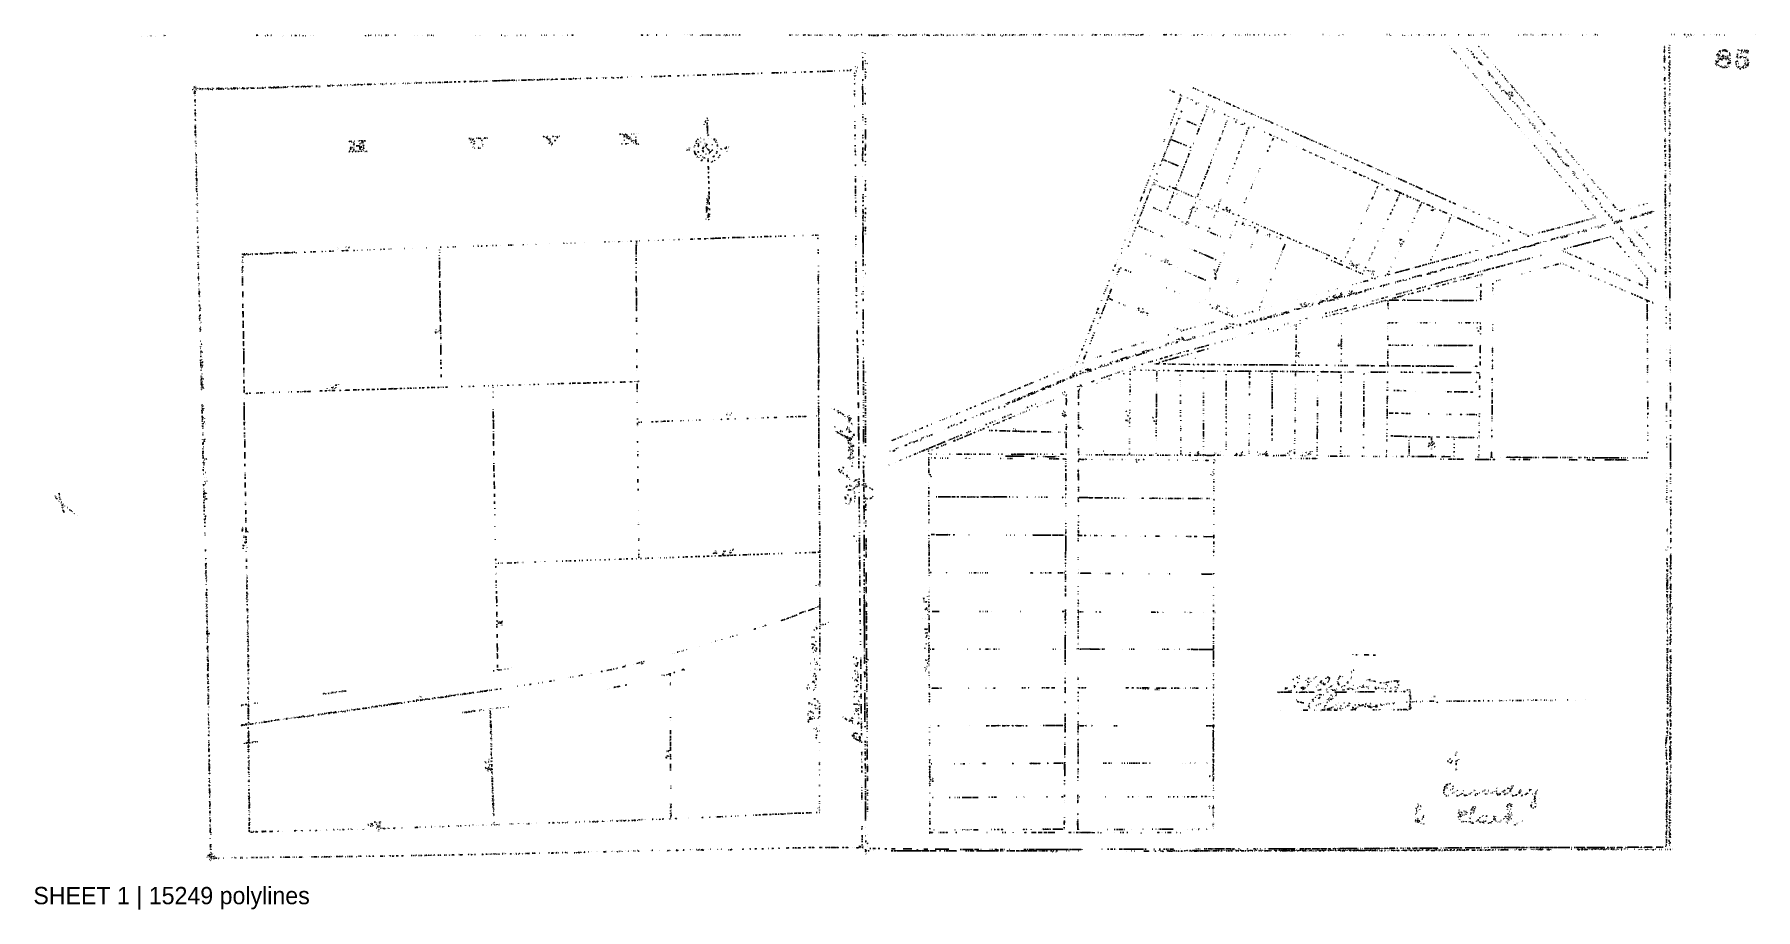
# Model space of a CAD drawing. Extents: x 1 to 1989, y -9 to 1002.
import ezdxf

# ---------------------------------------------------------------- set-up
doc = ezdxf.new("R2010")
doc.units = 0
doc.layers.add('LINEWORK', color=4, linetype='CONTINUOUS')
doc.layers.add('TITLEBLOCK', color=2, linetype='CONTINUOUS')

msp = doc.modelspace()

# ---------------------------------------------------------------- texts
at = {"layer": 'TITLEBLOCK'}
msp.add_text('SHEET 1 | 15249 polylines', height=20, dxfattribs=at).set_placement((0, -2.6667))

# ---------------------------------------------------------------- linework, layer by layer
at = {"layer": 'LINEWORK'}
for points in [[(124.8333, 999.3333), (125, 999.3333)], [(132.1667, 999.3333), (132.3333, 999.3333)], [(134.5, 1000), (134.6667, 1000)], [(135.6667, 1000.1667), (135.8333, 1000.1667)], [(141.3333, 999.8333), (141.5, 999.8333)], [(150.6667, 1000.3333), (151.1667, 1000.3333)], [(152.1667, 1000.3333), (152.3333, 1000.1667)], [(257.3333, 1000.6667), (259.1667, 1000.6667), (257.5, 1000.5)], [(266.8333, 1000.6667), (267, 1000.6667)], [(268.1667, 1000.1667), (268.3333, 1000)], [(269.8333, 1000.6667), (270.6667, 1000.6667), (270, 1000.5)], [(274.3333, 1000.5), (274.5, 1000.3333)], [(274.5, 1000), (274.6667, 1000)], [(274.6667, 1000.6667), (274.8333, 1000.6667)], [(287.5, 999.1667), (287.6667, 999.1667)], [(288.3333, 1000.5), (288.5, 1000.3333)], [(298.1667, 1000.5), (298.3333, 1000.5)], [(302, 1000.5), (302.1667, 1000.5)], [(302.8333, 1000.3333), (303.5, 1000.3333), (303.1667, 1000.3333)], [(307.3333, 1000.6667), (307.5, 1000.6667)], [(307.3333, 1000.3333), (307.5, 1000.3333)], [(311.3333, 1000.1667), (311.6667, 1000.1667)], [(311.5, 1000.6667), (311.5, 1000.5)], [(314.3333, 1000.1667), (314.5, 1000.1667)], [(314.5, 1000.5), (314.6667, 1000.5)], [(320, 1000.1667), (320.1667, 1000.1667)], [(323.3333, 1000.6667), (323.5, 1000.6667)], [(323.3333, 1000.3333), (323.5, 1000.3333)], [(383.3333, 1000.6667), (383.5, 1000.5)], [(383.8333, 1000), (383.5, 999.6667)], [(386.6667, 1000.8333), (387.3333, 1000.8333)], [(386.6667, 1000.5), (387.3333, 1000.5)], [(388.8333, 1000.6667), (388.8333, 1000.5)], [(389.1667, 1000.6667), (389.1667, 1000.5)], [(390, 1000.8333), (389.8333, 1000.6667)], [(395, 1000.8333), (395.5, 1000.8333)], [(395, 1000.5), (395.5, 1000.5)], [(399, 1000.8333), (399.1667, 1000.6667)], [(401.5, 1000.3333), (401.8333, 1000.3333)], [(406.6667, 1000.8333), (406.8333, 1000.8333)], [(406.6667, 1000.5), (406.8333, 1000.5)], [(407.5, 1000.6667), (407.6667, 1000.6667)], [(408.3333, 1000.8333), (408.6667, 1000.8333)], [(408.3333, 1000.5), (408.6667, 1000.5)], [(409.8333, 1000.8333), (410, 1000.8333)], [(417.5, 1000.6667), (418, 1000.6667)], [(440.5, 1000.8333), (440.3333, 1000.6667)], [(443.6667, 1000.1667), (443.5, 1000)], [(449.1667, 1000.8333), (449.3333, 1000.8333)], [(455, 1000.8333), (455.5, 1000.8333)], [(455, 1000.5), (455.5, 1000.5)], [(456.8333, 1000.8333), (457, 1000.8333)], [(459.1667, 1000.6667), (459.8333, 1000.6667), (459.3333, 1000.5)], [(462.1667, 1000.5), (462.3333, 1000.5)], [(510.1667, 1000.8333), (510.3333, 1000.8333)], [(510.1667, 1000.5), (510.3333, 1000.5)], [(515, 1000.8333), (515.1667, 1000.8333)], [(516.3333, 1000.8333), (516.5, 1000.8333)], [(540.3333, 1000.6667), (540.8333, 1000.6667)], [(544.5, 1000.1667), (544.6667, 1000)], [(547.8333, 1000.8333), (547.8333, 1000.6667)], [(558.3333, 1000.5), (558.5, 1000.3333)], [(562.6667, 1000.6667), (563.1667, 1000.6667)], [(568, 1000.3333), (568.1667, 1000.3333)], [(586.8333, 1001), (587.1667, 1000.6667)], [(587.5, 1000.5), (587.3333, 1000.3333)], [(589.6667, 1000.8333), (590.1667, 1000.8333)], [(590.8333, 1001), (591.1667, 1001)], [(590.8333, 1000.6667), (591.1667, 1000.6667)], [(592.6667, 1000.6667), (592.8333, 1000.6667)], [(592.8333, 1001), (593, 1001)], [(601.1667, 1001), (601.3333, 1001)], [(610.8333, 1000.8333), (611, 1000.8333)], [(616.8333, 1001), (617.1667, 1001)], [(622.3333, 1001), (621.8333, 1000.8333), (623.1667, 1000.8333), (622.6667, 1000.6667)], [(703.1667, 1001.1667), (702.1667, 1001), (703.6667, 1001), (703.3333, 1001)], [(708.3333, 1000.5), (708.5, 1000.5)], [(709.8333, 1001.1667), (709, 1000.8333), (709.6667, 1001)], [(711, 1001.1667), (711.1667, 1001.1667)], [(719, 1001), (719.8333, 1000.8333), (719.1667, 1000.8333)], [(719.3333, 1001.1667), (719.8333, 1001.1667)], [(730.6667, 1001), (731.1667, 1001)], [(751.8333, 1001.1667), (752, 1001.1667)], [(755.3333, 1001.1667), (755.5, 1001.1667)], [(758, 1001.1667), (758.1667, 1001.1667)], [(759.3333, 1000.6667), (759.5, 1000.6667)], [(760.8333, 1001.1667), (761, 1001.1667)], [(770.1667, 1000.3333), (770, 1000.1667)], [(772.8333, 1001.1667), (772.1667, 1001), (773, 1001.1667), (773.3333, 1000.8333), (773, 1001.1667)], [(772.8333, 1000.6667), (773, 1000.6667)], [(775.6667, 1001), (775.5, 1000.8333)], [(777.6667, 1001.1667), (777.8333, 1001)], [(779.5, 1001.1667), (778.8333, 1001), (779.6667, 1001)], [(782, 1001.1667), (781.5, 1001), (782.6667, 1001), (782.1667, 1001)], [(788.3333, 1001.1667), (788.3333, 1001)], [(789.1667, 1001), (789.6667, 1001)], [(790.8333, 1001.1667), (791, 1001)], [(791.3333, 1001), (791.6667, 1001)], [(793, 1001.1667), (792.6667, 1001), (793.1667, 1001)], [(797.1667, 1000.6667), (797.3333, 1000.6667)], [(797.3333, 1001.1667), (797.5, 1001)], [(797.8333, 1001.1667), (798, 1001)], [(799.3333, 1000.5), (799.5, 1000.5)], [(800.1667, 1000.8333), (800, 1000.6667)], [(800.6667, 1001.3333), (800.3333, 1001.1667), (800.8333, 1001.1667)], [(801, 1000.6667), (801, 1000.5)], [(801.1667, 1001.1667), (801.1667, 1001)], [(802.6667, 1000.8333), (802.5, 1000.6667)], [(803.5, 1001), (803.6667, 1000.8333)], [(807.1667, 1001.3333), (807.6667, 1001.3333)], [(808.5, 1001.3333), (808.6667, 1001.3333)], [(811, 1001.1667), (811.1667, 1001)], [(814.6667, 1001.3333), (815, 1001), (815.3333, 1001.3333), (815.8333, 1001.1667), (815.3333, 1001.3333), (815, 1001)], [(872.8333, 1000.6667), (873.1667, 1000.6667)], [(873.8333, 1001.1667), (873.6667, 1001)], [(874.3333, 1000.8333), (874.6667, 1000.8333)], [(875.6667, 1001), (875.8333, 1000.8333)], [(876, 1001.1667), (876.3333, 1001.1667)], [(880.6667, 1001.1667), (880.6667, 1001)], [(882.8333, 1001.1667), (883, 1001)], [(889.6667, 1001), (889.1667, 1000.8333), (890.1667, 1000.8333), (889.8333, 1000.8333)], [(890.1667, 1001.1667), (890.3333, 1001.1667)], [(891.6667, 1001.3333), (891.8333, 1001.3333)], [(895.3333, 1001.1667), (894.8333, 1001), (895.1667, 1001)], [(896.3333, 1000.6667), (896.5, 1000.6667)], [(896.8333, 1000.6667), (897, 1000.6667)], [(897.8333, 1000.6667), (898, 1000.6667)], [(902.5, 1001), (902.6667, 1000.8333)], [(904, 1001), (903.8333, 1000.8333)], [(904.1667, 1000.6667), (904.3333, 1000.6667)], [(904.8333, 1000.6667), (905.3333, 1000.6667)], [(905, 1001), (905.1667, 1001)], [(907.6667, 1000.6667), (908.1667, 1000.6667)], [(909.1667, 1001.1667), (908.8333, 1001), (909.3333, 1001)], [(909.1667, 1000.6667), (909.3333, 1000.6667)], [(910, 1001), (910.1667, 1000.8333)], [(910.5, 1001), (910.6667, 1001)], [(913.1667, 1001.1667), (913.3333, 1001.1667)], [(914.6667, 1001), (914.5, 1000.8333)], [(919.5, 1001.1667), (919.5, 1001)], [(919.8333, 1001.1667), (920, 1001.1667)], [(921.8333, 1001.1667), (922, 1001)], [(921.8333, 1000.6667), (922.1667, 1000.6667)], [(922.5, 1001), (922.6667, 1001)], [(922.6667, 1001.3333), (922.8333, 1001.3333)], [(927, 1001), (927.1667, 1001)], [(929.1667, 1001.1667), (929.6667, 1001.1667), (929.3333, 1001.1667)], [(929.3333, 1000.6667), (930, 1000.6667)], [(930, 1001.1667), (930, 1001)], [(931, 1001.1667), (931.1667, 1001.1667)], [(932.1667, 1000.1667), (932.5, 1000.1667)], [(933, 1000.1667), (933.1667, 1000)], [(941.3333, 1001), (941.5, 1001)], [(943.1667, 1000.3333), (943.3333, 1000.3333)], [(944.1667, 1001.1667), (944, 1001)], [(945.1667, 1001.3333), (945.5, 1001.3333)], [(945.1667, 1001), (945.6667, 1001)], [(948, 1001), (948.3333, 1001)], [(948.3333, 1000.5), (949, 1000.5)], [(950.8333, 1001.3333), (950.6667, 1001.1667)], [(950.6667, 1000.8333), (950.8333, 1000.8333)], [(951.8333, 1001.5), (952, 1001.3333)], [(951.8333, 1001), (952, 1001)], [(955.8333, 1001.1667), (956.3333, 1001.1667), (956, 1001)], [(956.3333, 1001.5), (956.5, 1001.5)], [(956.5, 1000.6667), (956.6667, 1000.6667)], [(963.8333, 1001.3333), (964, 1001.3333)], [(964.5, 1000.6667), (964.8333, 1000.6667)], [(965.8333, 1001.1667), (965.1667, 1001), (965.5, 1000.8333)], [(965.6667, 1000.5), (965.8333, 1000.5)], [(966.6667, 1001.3333), (966.8333, 1001.1667)], [(967.1667, 1000.6667), (967.5, 1000.6667)], [(968, 1000.6667), (967.5, 1000.1667)], [(968, 1001.1667), (968.1667, 1001)], [(969.3333, 1000.5), (969.8333, 1000.5), (969.5, 1000.5)], [(970.8333, 1001), (970.1667, 1000.3333), (971, 1000.8333)], [(971.3333, 1001), (972, 1001), (971.5, 1001)], [(971.8333, 1000.5), (971.5, 1000.3333), (972.3333, 1000.3333), (972, 1000.5)], [(974, 1001.1667), (974.5, 1001.1667), (974.1667, 1001)], [(974, 1000.1667), (974.1667, 1000.1667)], [(974.8333, 1000.3333), (975, 1000.3333)], [(975.5, 1000.3333), (975.3333, 1000.1667)], [(975.5, 999.8333), (975.6667, 999.8333)], [(976, 1001.1667), (976.1667, 1001.1667)], [(976.1667, 1000.6667), (976.3333, 1000.6667)], [(979.6667, 1000.6667), (979.8333, 1000.5)], [(980.1667, 1000.6667), (980.3333, 1000.6667)], [(980.8333, 1001.1667), (980.3333, 1001), (981.3333, 1001.1667)], [(981.8333, 1001.3333), (982, 1001.3333)], [(982, 1000.6667), (982.1667, 1000.6667)], [(982.1667, 1000.3333), (982.3333, 1000.3333)], [(983.5, 1001.3333), (982.8333, 1001.1667), (983.3333, 1001.1667)], [(983.8333, 1000.5), (984, 1000.5)], [(984.6667, 1000.6667), (985, 1000.6667)], [(986.5, 1001.1667), (987, 1001.1667)], [(987.3333, 1001.3333), (987.5, 1001.1667)], [(989.3333, 1001.3333), (989.5, 1001.3333)], [(990.3333, 1001.1667), (990.5, 1001.1667)], [(992, 1000.6667), (992.1667, 1000.6667)], [(998.1667, 1001.1667), (998.3333, 1001.1667)], [(998.8333, 1001.3333), (998.6667, 1001.1667)], [(998.6667, 1000.6667), (998.8333, 1000.6667)], [(999.1667, 1000.6667), (999.3333, 1000.6667)], [(1000, 1001.3333), (1000.6667, 1001.3333), (1000.1667, 1001.3333)], [(1001.6667, 1001.3333), (1001.8333, 1001.3333)], [(1003.6667, 1001), (1003.8333, 1001)], [(1004, 1000.6667), (1004.1667, 1000.6667)], [(1004.1667, 1001), (1004.6667, 1001)], [(1005.3333, 1000.1667), (1005.5, 1000.1667)], [(1006.3333, 1000.1667), (1006.5, 1000.1667)], [(1008.1667, 1001.3333), (1008.6667, 1001.3333)], [(1008.1667, 1001), (1008.3333, 1001)], [(1008.8333, 1000.6667), (1008.3333, 1000.5), (1009, 1000.6667)], [(1008.6667, 1001), (1008.8333, 1001)], [(1012.5, 1000.8333), (1012.8333, 1000.8333)], [(1013.3333, 1000.6667), (1013.5, 1000.6667)], [(1015.3333, 1000.6667), (1015.6667, 1000.6667)], [(1015.8333, 1001.1667), (1016.5, 1001.1667)], [(1017.5, 1001), (1017.6667, 1001)], [(1019.5, 1001.5), (1018.8333, 1001.1667), (1019.6667, 1001.5)], [(1022.8333, 1001.1667), (1023, 1001.1667)], [(1026.8333, 1000.8333), (1027, 1000.8333)], [(1028.6667, 1001.5), (1028.8333, 1001.5)], [(1030, 1001.5), (1030.1667, 1001.5)], [(1031.3333, 1000.8333), (1031.8333, 1000.6667), (1031.5, 1000.8333)], [(1032.5, 1001.3333), (1032.8333, 1001.3333)], [(1032.5, 1001), (1032.8333, 1001)], [(1033.3333, 1000.8333), (1033.5, 1000.8333)], [(1034.1667, 1000.5), (1034.6667, 1000.3333), (1034.3333, 1000.5)], [(1034.3333, 1001.3333), (1034.5, 1001.3333)], [(1040.3333, 1000.8333), (1039.6667, 1000.5), (1040.1667, 1000.6667)], [(1040.1667, 1001.1667), (1040.3333, 1001.1667)], [(1041.1667, 1000.6667), (1041.5, 1000.6667)], [(1041.8333, 1000.6667), (1042, 1000.6667)], [(1042.8333, 1000.6667), (1043, 1000.6667)], [(1043, 1001.1667), (1043.1667, 1001.1667)], [(1043.3333, 1000.8333), (1043.6667, 1000.8333)], [(1044.5, 1001), (1044.6667, 1001)], [(1044.6667, 1001.3333), (1044.8333, 1001.3333)], [(1047.8333, 1001.1667), (1048, 1001.1667)], [(1048, 1001.5), (1048.1667, 1001.5)], [(1048.6667, 1001.3333), (1048.3333, 1001.1667), (1048.8333, 1001.3333)], [(1048.8333, 1001), (1049, 1001)], [(1051, 1001), (1050.5, 1000.8333), (1051.1667, 1001)], [(1051.1667, 1001.3333), (1051.5, 1001.3333)], [(1054.8333, 1000.5), (1055, 1000.5)], [(1055.8333, 1001.1667), (1055.6667, 1001)], [(1056, 1000.6667), (1056.3333, 1000.3333)], [(1056.1667, 1001.1667), (1056.3333, 1001.1667)], [(1057.3333, 1001.3333), (1057.5, 1001.1667)], [(1057.3333, 1000.1667), (1057.5, 1000.1667)], [(1058.3333, 1000.8333), (1058.8333, 1000.8333)], [(1058.5, 1001.3333), (1058.6667, 1001.3333)], [(1059.3333, 1000.8333), (1059.5, 1000.8333)], [(1061.1667, 1001.5), (1061.3333, 1001.5)], [(1061.1667, 1000.8333), (1061.3333, 1000.8333)], [(1062.6667, 1000.8333), (1062.8333, 1000.8333)], [(1062.8333, 1001.1667), (1063, 1001.1667)], [(1063.5, 1000.8333), (1063.6667, 1000.8333)], [(1066.1667, 1000.8333), (1066.6667, 1000.8333)], [(1072.1667, 1001.3333), (1072.8333, 1001.3333)], [(1075.5, 1001.1667), (1075.6667, 1001.1667)], [(1075.8333, 1000.8333), (1076, 1000.8333)], [(1078, 1001.5), (1078.1667, 1001.5)], [(1080, 1000.8333), (1080.1667, 1000.8333)], [(1080.8333, 1001), (1081.5, 1001)], [(1083, 1000.6667), (1083.1667, 1000.6667)], [(1084.8333, 1001), (1085.3333, 1001)], [(1085.1667, 1001.5), (1085, 1001.3333)], [(1086, 1001.5), (1086.3333, 1001.5)], [(1086.6667, 1001.5), (1086.8333, 1001.5)], [(1086.6667, 1000.6667), (1086.8333, 1000.6667)], [(1087.3333, 1000.8333), (1087.6667, 1000.8333)], [(1089.6667, 1001.5), (1090, 1001.5)], [(1089.6667, 1001.1667), (1090, 1001.1667)], [(1095.5, 1001.3333), (1095.3333, 1001.1667)], [(1095.3333, 1000.8333), (1095.5, 1000.8333)], [(1097.3333, 1000.6667), (1097, 1000.5), (1097.5, 1000.6667)], [(1102, 1001.5), (1102.3333, 1001.5)], [(1102, 1000.6667), (1102.1667, 1000.6667)], [(1102.6667, 1001.3333), (1102.3333, 1001.1667), (1102.8333, 1001.1667)], [(1102.8333, 1000.8333), (1102.5, 1000.6667), (1103.1667, 1000.8333)], [(1104, 1001.1667), (1104.5, 1001.1667)], [(1104.6667, 1000.8333), (1105.3333, 1000.8333)], [(1105.5, 1001.1667), (1105.6667, 1001.1667)], [(1107, 1001.3333), (1107.6667, 1001.1667), (1107.3333, 1001.3333)], [(1109.5, 1001.5), (1110, 1001.5)], [(1110.3333, 1000.8333), (1110.5, 1000.8333)], [(1116.5, 1000.6667), (1116.6667, 1000.6667)], [(1116.6667, 1001.5), (1116.8333, 1001.5)], [(1117.1667, 1001.3333), (1117, 1001.1667)], [(1118.8333, 1000.1667), (1118.5, 1000), (1119, 1000.1667)], [(1120.3333, 1001.3333), (1120.5, 1001.3333)], [(1121.3333, 1001), (1121.3333, 1000.8333)], [(1122.3333, 1001.3333), (1123.1667, 1001.3333), (1122.5, 1001.1667)], [(1122.8333, 1000.8333), (1123, 1000.8333)], [(1123.5, 1000.6667), (1123.6667, 1000.6667)], [(1124.6667, 1001.3333), (1124.8333, 1001.3333)], [(1124.6667, 1000.8333), (1124.8333, 1000.8333)], [(1125.8333, 1000.8333), (1126, 1000.8333)], [(1127.3333, 1001.5), (1127.5, 1001.3333)], [(1127.3333, 1000.6667), (1127.5, 1000.6667)], [(1128.6667, 1000), (1128.8333, 1000)], [(1129.6667, 1000.5), (1129.8333, 1000.5)], [(1130, 1000.8333), (1131, 1000.8333)], [(1131, 1001.3333), (1131.5, 1001.3333), (1131.1667, 1001.3333)], [(1131.6667, 1001), (1131.8333, 1001)], [(1133.5, 1001.3333), (1133.6667, 1001.1667)], [(1136, 1001), (1136.1667, 1000.8333)], [(1137.5, 1000.5), (1137.6667, 1000.5)], [(1138.6667, 1000.6667), (1139.1667, 1000.6667)], [(1139.8333, 1001.3333), (1140.6667, 1001.3333), (1140, 1001.1667)], [(1141, 1001.3333), (1141.1667, 1001.1667)], [(1141.5, 1001.3333), (1141.6667, 1001.1667)], [(1143.5, 1001.3333), (1144.3333, 1001.3333), (1143.6667, 1001.3333)], [(1146.5, 1001.3333), (1146.3333, 1001.1667)], [(1146.8333, 1001.3333), (1147, 1001.3333)], [(1148.3333, 1001.3333), (1148.5, 1001.3333)], [(1152, 1001.3333), (1152.1667, 1001.3333)], [(1154.5, 1001), (1154.6667, 1001)], [(1154.6667, 1001.3333), (1154.8333, 1001.3333)], [(1156.8333, 1001.3333), (1157.1667, 1001.3333)], [(1158.1667, 1001.3333), (1158.3333, 1001.1667)], [(1160.8333, 1001.3333), (1161.5, 1001.1667), (1161, 1001.3333)], [(1161.3333, 1001.5), (1161.8333, 1001.5)], [(1161.8333, 1001.1667), (1162.3333, 1001.1667)], [(1162.6667, 1001.5), (1162.8333, 1001.5)], [(1163.1667, 1001.3333), (1162.8333, 1001.1667), (1163.3333, 1001.1667)], [(1164.6667, 1001.3333), (1164.5, 1001.1667)], [(1165.5, 1000.8333), (1165.6667, 1000.8333)], [(1166.6667, 1001.3333), (1166.8333, 1001.3333)], [(1170, 1001.5), (1169.8333, 1001.3333)], [(1171, 1001.3333), (1171, 1001.1667)], [(1177.5, 1001.1667), (1177.6667, 1001.1667)], [(1179.3333, 1001.3333), (1179.6667, 1001)], [(1180.5, 1001.5), (1180.8333, 1001.5)], [(1184.3333, 1001.3333), (1184.6667, 1001.1667), (1184.3333, 1001.1667)], [(1186.5, 1001.1667), (1186.6667, 1001.1667)], [(1188, 1001.3333), (1188.1667, 1001.1667)], [(1191.1667, 1001.1667), (1191.5, 1001.1667)], [(1192.6667, 1001.3333), (1192.5, 1001.1667)], [(1192.6667, 1000.6667), (1193, 1000.6667)], [(1194.1667, 1000.8333), (1194, 1000.6667)], [(1194.1667, 1001.1667), (1194.3333, 1001.1667)], [(1200.1667, 1001.5), (1200.3333, 1001), (1200, 1001.3333)], [(1201.6667, 1001.3333), (1201.8333, 1001.3333)], [(1202, 1000.6667), (1202.1667, 1000.6667)], [(1207.3333, 1001.3333), (1207.1667, 1001.1667)], [(1207.1667, 1000.8333), (1207.3333, 1000.8333)], [(1210.8333, 1000.8333), (1211.1667, 1000.8333)], [(1212.1667, 1001.1667), (1212.3333, 1001.1667)], [(1222.1667, 1001.3333), (1222.6667, 1001), (1222.1667, 1001.1667)], [(1223.5, 1001.5), (1223.6667, 1001.5)], [(1223.5, 1001.1667), (1223.6667, 1001)], [(1226.3333, 1001.3333), (1225.6667, 1001), (1226.8333, 1001.1667), (1226.5, 1001.1667)], [(1226.6667, 1001.5), (1227, 1001.5)], [(1227.6667, 1001.3333), (1227.8333, 1001.1667)], [(1228.6667, 1001.3333), (1228.8333, 1001.1667)], [(1229, 1001.5), (1229.1667, 1001.5)], [(1232, 1001.5), (1232.1667, 1001.3333)], [(1236.5, 1001.3333), (1236.6667, 1001.1667)], [(1237.3333, 1000.8333), (1237.6667, 1000.8333)], [(1239.3333, 1001.1667), (1239.5, 1001.1667)], [(1240.6667, 1001.5), (1240.6667, 1001.3333)], [(1242.1667, 1000.8333), (1242, 1000.6667)], [(1244.5, 1000.8333), (1244.6667, 1000.8333)], [(1245, 1001.3333), (1245.1667, 1001.1667)], [(1249.1667, 1001.3333), (1249.3333, 1001.1667)], [(1249.1667, 1000.3333), (1249.3333, 1000.3333)], [(1253.5, 1001.3333), (1253.6667, 1001.1667)], [(1254, 1001.3333), (1254.1667, 1001.1667)], [(1257.8333, 1000.8333), (1258, 1000.8333)], [(1258.1667, 1001.3333), (1258.3333, 1001.3333)], [(1260, 1001.5), (1260.6667, 1001.5), (1260.1667, 1001.5)], [(1261, 999.8333), (1261.1667, 999.6667)], [(1264, 1001.5), (1263.6667, 1001.1667)], [(1266.1667, 1001.5), (1266, 1001.3333)], [(1266.8333, 1001.5), (1267.1667, 1001.1667)], [(1267.3333, 1001.5), (1267.5, 1001.3333)], [(1268, 1001.3333), (1267.8333, 1001.1667)], [(1269.6667, 1001.5), (1269.5, 1001.3333)], [(1270.3333, 1000.8333), (1270.5, 1000.6667)], [(1270.6667, 1001.3333), (1270.5, 1001.1667)], [(1271.5, 1001.3333), (1271.5, 1001.1667)], [(1273.3333, 1000.6667), (1273, 1000.3333)], [(1273.6667, 1000.6667), (1273.8333, 1000.6667)], [(1274.3333, 1000.8333), (1274.5, 1000.8333)], [(1274.5, 1001.3333), (1274.6667, 1001.3333)], [(1276.1667, 1001.3333), (1276.3333, 1001.1667)], [(1276.5, 1000.8333), (1276.6667, 1000.8333)], [(1278.3333, 1001), (1278.1667, 1000.8333)], [(1280.8333, 1001.5), (1279.5, 1001.3333), (1281.3333, 1001.5), (1281, 1001.3333)], [(1288.3333, 1000.8333), (1288.5, 1000.6667)], [(1306.3333, 1001.5), (1305.1667, 1001.3333), (1307.1667, 1001.3333), (1306.5, 1001.3333)], [(1307.8333, 1001.5), (1308.3333, 1001.3333), (1308, 1001.3333)], [(1312.8333, 1001.5), (1313, 1001.3333)], [(1313.8333, 1001.1667), (1314, 1001.1667)], [(1314, 1001.5), (1314.1667, 1001.5)], [(1315, 1001.5), (1315.1667, 1001.5)], [(1318.6667, 1000.8333), (1319.1667, 1000.8333)], [(1319.1667, 1001.3333), (1318.8333, 1001.1667), (1319.6667, 1001.1667), (1319.3333, 1001.1667)], [(1321, 1000.6667), (1321.1667, 1000.6667)], [(1322.1667, 1001.1667), (1322.3333, 1001.1667)], [(1324.5, 1001.3333), (1324.6667, 1001.3333)], [(1326.1667, 1001.3333), (1326.3333, 1001.1667)], [(1337.1667, 1001), (1337.3333, 1001)], [(1339.6667, 1000.8333), (1340, 1000.8333)], [(1340.5, 1000.6667), (1340.8333, 1000.6667)], [(1344, 1001.3333), (1343.8333, 1001.1667)], [(1344.1667, 1001), (1344, 1000.8333)], [(1344.6667, 1001.5), (1344.8333, 1001.3333)], [(1349.5, 1001.5), (1349.6667, 1001.3333)], [(1355.3333, 1001), (1355.5, 1001)], [(1360.8333, 1001.3333), (1360.6667, 1001.1667)], [(1360.8333, 1000.8333), (1360.6667, 1000.6667)], [(1373.6667, 1000.8333), (1373.8333, 1000.3333), (1373.8333, 1000.6667)], [(1374.6667, 1001.5), (1374.8333, 1001.3333)], [(1385.8333, 1001.5), (1386, 1001.5)], [(1387.8333, 1001.1667), (1388, 1001.1667)], [(1392, 1000.8333), (1392.1667, 1000.8333)], [(1394.6667, 1000.8333), (1394.8333, 1000.8333)], [(1399.8333, 1001.3333), (1400, 1001.3333)], [(1401.5, 1001.5), (1401.8333, 1001.5)], [(1401.5, 1001.1667), (1401.8333, 1001.1667)], [(1404.6667, 1001.3333), (1405, 1001.3333)], [(1409, 1001.3333), (1409.8333, 1001.1667), (1409.5, 1001.3333)], [(1414.6667, 1001.3333), (1415.1667, 1001.3333)], [(1416.1667, 1001.1667), (1416.3333, 1001.1667)], [(1421.6667, 1001.5), (1421.8333, 1001.5)], [(1421.6667, 1001.1667), (1421.8333, 1001.1667)], [(1423, 1001.5), (1423.1667, 1001.5)], [(1427.5, 1000.6667), (1427.6667, 1000.5)], [(1433.6667, 1000.6667), (1434, 1000.6667)], [(1437.8333, 1001.5), (1438, 1001.3333)], [(1438.1667, 1000.6667), (1438.3333, 1000.6667)], [(1438.5, 1000.3333), (1438.6667, 1000.3333)], [(1443, 1001.5), (1443.1667, 1001.5)], [(1444.3333, 1001.5), (1444.8333, 1001.5)], [(1446, 1001.5), (1446.1667, 1001.3333)], [(1451.1667, 1001.5), (1451.3333, 1001.5)], [(1489, 1001.5), (1489.3333, 1001.5)], [(1497, 1000.5), (1497.1667, 1000.5)], [(1507.5, 1000.6667), (1507.6667, 1000.5)], [(1512.3333, 1001.5), (1512.1667, 1001.3333)], [(1563, 1001.5), (1563.1667, 1001.5)], [(1565.8333, 1001.5), (1566.1667, 1001.5)], [(1567.1667, 1000.6667), (1567, 1000.5)], [(1581.1667, 1000.8333), (1581, 1000.6667)], [(1583.3333, 1000.6667), (1583.1667, 1000.5)], [(1588.1667, 1000.8333), (1588.3333, 1000.8333)], [(1591.5, 1000.8333), (1591.6667, 1000.8333)], [(1597.5, 1001.3333), (1597.6667, 1001.3333)], [(1599.5, 1001.3333), (1599.6667, 1001.3333)], [(1600.1667, 1000.1667), (1600.1667, 1000)], [(1600.6667, 1001.3333), (1601, 1001.3333)], [(1605.1667, 1001), (1605.3333, 1001)], [(1609, 1001.1667), (1609.1667, 1001.1667)], [(1610, 1001.3333), (1609.8333, 1001.1667)], [(1612, 1001.3333), (1611.6667, 1001.1667), (1612.3333, 1001.3333)], [(1612.1667, 1001), (1612.3333, 1001)], [(1614.3333, 1001.3333), (1614.5, 1001.3333)], [(1614.3333, 1001), (1614.5, 1001)], [(1616.6667, 1001.3333), (1617.1667, 1001.3333), (1616.8333, 1001.3333)], [(1616.6667, 1001), (1616.8333, 1000.8333)], [(1625.8333, 1000.8333), (1625.6667, 1000.6667)], [(1629.3333, 1001.3333), (1630, 1001.3333), (1629.5, 1001.3333)], [(1645.1667, 1001.3333), (1646, 1001.3333), (1645.3333, 1001.3333)], [(1656.8333, 1001.3333), (1657.3333, 1001.3333), (1657, 1001.3333)], [(1657.6667, 1000.8333), (1657.8333, 1000.8333)], [(1658.1667, 1000.6667), (1658, 1000.5)], [(1660, 1001), (1660.1667, 1001)], [(1662.6667, 1000.6667), (1663, 1000.6667)], [(1670.6667, 1001.5), (1670.8333, 1001.5)], [(1672.6667, 1001.5), (1672.8333, 1001.3333)], [(1674.5, 1001.5), (1674.6667, 1001.5)], [(1675.3333, 1001.5), (1675.5, 1001.5)], [(1680, 1001.3333), (1680.1667, 1001.3333)], [(1715, 1001), (1715.1667, 1001)], [(1720.1667, 1001.3333), (1720.6667, 1001.3333)], [(1722.3333, 1001.5), (1722.5, 1001.5)], [(1724.5, 1001.3333), (1724.8333, 1001.3333)], [(1729.3333, 1001.5), (1729.5, 1001.5)], [(1731.5, 1000.8333), (1731.6667, 1000.8333)], [(1737.6667, 1001), (1737.5, 1000.8333)], [(1742, 1001.5), (1743, 1001.3333), (1742.1667, 1001.3333)], [(1745.1667, 1001.5), (1745.6667, 1001.5), (1745.3333, 1001.3333)], [(1746.5, 1001.5), (1746.6667, 1001.3333)], [(1746.8333, 1001), (1746.6667, 1000.8333)], [(1749.8333, 1001.5), (1750, 1001.5)], [(1753.8333, 1001.3333), (1754, 1001.3333)], [(1763.5, 1001.5), (1764.1667, 1001.5)], [(1763.6667, 1001.1667), (1764, 1001.1667)], [(1769.5, 1001.5), (1769.6667, 1001.5)], [(1772.1667, 1001.5), (1772.3333, 1001.5)], [(1788.5, 1001), (1788.6667, 1001)], [(1793.3333, 1001.3333), (1793.5, 1001.3333)], [(1801, 1001), (1801.1667, 1001)], [(1803.1667, 1001.5), (1803.8333, 1001.5), (1803.3333, 1001.3333)], [(1805.8333, 1000.6667), (1806, 1000.6667)], [(1806.3333, 1001.5), (1806.5, 1001.5)], [(1891.6667, 1001.6667), (1891.8333, 1001.6667)], [(1893.3333, 1001.5), (1893.6667, 1001.5)], [(1894.8333, 1001.5), (1895, 1001.5)], [(1906.8333, 1001.6667), (1906.3333, 1001.5), (1907.3333, 1001.6667)], [(1907.1667, 1001.3333), (1907.3333, 1001.3333)], [(1909, 998.8333), (1909.1667, 998.6667)], [(1910.5, 1001.6667), (1911, 1001.1667), (1910.6667, 1001.6667)], [(1911.8333, 999.6667), (1912, 999.5)], [(1912.5, 999.8333), (1912.3333, 999.6667)], [(1913.1667, 1001.5), (1913.3333, 1001.5)], [(1914.3333, 1001), (1914.5, 1000.8333)], [(1916.5, 1001), (1916.6667, 1000.8333)], [(1918, 1001.3333), (1918.1667, 1001.3333)], [(1929, 1001.1667), (1929.1667, 1001.1667)], [(1936.6667, 1001.3333), (1936.5, 1001.1667)], [(1941.5, 1001.6667), (1941.6667, 1001.6667)], [(1943.3333, 1001.3333), (1943.5, 1001.3333)], [(1944.6667, 1001.3333), (1944.8333, 1001.3333)], [(1946.6667, 1001.1667), (1946.8333, 1001.1667)], [(1952.8333, 1001), (1953, 1000.8333)], [(1988.5, 1001.1667), (1988.6667, 1001.1667)], [(957.3333, 980.6667), (957.3333, 980.5)], [(957.6667, 975.5), (957.6667, 975), (957.5, 975.3333)], [(957.8333, 980.8333), (957.6667, 980.6667)], [(960.5, 979.5), (960.5, 979.3333)], [(1635.5, 988.5), (1635.6667, 988.3333)], [(1637.5, 985.5), (1637.8333, 985.1667)], [(1640, 982.5), (1640.1667, 982.3333)], [(1640.5, 982.1667), (1640.8333, 981.5), (1640.6667, 982)], [(1641.5, 981.3333), (1641.6667, 981.1667)], [(1641.8333, 980.5), (1641.8333, 980.3333)], [(1642.5, 980.1667), (1643.1667, 979.5)], [(1655.1667, 985.8333), (1655.1667, 985.6667)], [(1655.6667, 985.6667), (1655.6667, 985.5)], [(1656.8333, 983.5), (1657.1667, 983.1667)], [(1660.1667, 982.1667), (1660.5, 981.6667), (1660.3333, 982)], [(1661.5, 978.3333), (1661.5, 978.1667)], [(1662.1667, 980.1667), (1662.3333, 980.1667)], [(1662.3333, 979.5), (1662.8333, 979)], [(1663, 978.6667), (1663.1667, 978.5)], [(1663.1667, 976), (1664, 975), (1663.6667, 975.5)], [(1665.1667, 976.1667), (1665.3333, 976)], [(1666.6667, 974.8333), (1666.8333, 974.6667)], [(1669.1667, 988), (1669.1667, 987.6667), (1669.3333, 988)], [(1672.1667, 983.5), (1672.5, 983.1667)], [(1674.6667, 980.5), (1675, 980), (1674.8333, 980.3333)], [(1676, 978.3333), (1676.1667, 978.1667)], [(1678.5, 975.5), (1678.6667, 975.3333)], [(1679.6667, 975), (1679.8333, 974.8333)], [(1882.8333, 984.3333), (1882.8333, 984.1667)], [(1883.3333, 984.6667), (1883.1667, 984.5)], [(1883.1667, 982.8333), (1883.3333, 982.8333)], [(1883.1667, 982.5), (1883.1667, 981), (1883.1667, 982.3333)], [(1883.1667, 980.6667), (1883.3333, 980.6667)], [(1883.1667, 976.8333), (1883.5, 976.1667), (1883.1667, 976.6667)], [(1883.3333, 974.6667), (1883.3333, 972.6667), (1883.1667, 974.5)], [(1883.5, 989), (1883.3333, 988.8333)], [(1883.3333, 987.5), (1883.3333, 986.6667), (1883.3333, 987.3333)], [(1883.6667, 987.3333), (1883.8333, 987.1667)], [(1883.6667, 984.6667), (1883.8333, 984.5)], [(1883.6667, 984), (1883.6667, 983.3333), (1883.6667, 983.8333)], [(1883.6667, 983), (1883.6667, 982.1667), (1883.6667, 982.6667)], [(1883.6667, 981.8333), (1883.8333, 981.6667)], [(1883.6667, 978.5), (1883.6667, 978.3333)], [(1883.6667, 977.5), (1883.8333, 977.3333)], [(1883.8333, 975), (1883.6667, 974.8333)], [(1883.6667, 974.5), (1883.8333, 973.6667), (1883.8333, 974.3333)], [(1883.8333, 988.5), (1883.8333, 988.3333)], [(1883.8333, 987.8333), (1883.8333, 987.6667)], [(1888.5, 989.8333), (1888.3333, 989.6667)], [(1888.3333, 988.5), (1888.3333, 988.3333)], [(1888.6667, 986.5), (1888.6667, 985.8333), (1888.5, 986.3333)], [(1888.8333, 983.6667), (1888.5, 983.1667), (1888.6667, 983.5)], [(1888.6667, 980.6667), (1888.5, 980.5)], [(1888.5, 976.3333), (1888.5, 975.8333), (1888.6667, 976.1667)], [(1888.6667, 975.1667), (1888.6667, 974.6667), (1888.6667, 975)], [(1889.1667, 986), (1889.3333, 985.8333)], [(1889.1667, 983.8333), (1889.3333, 983.6667)], [(1889.1667, 980.3333), (1889.3333, 980.3333)], [(1889.3333, 980), (1889.1667, 979.8333)], [(1889.3333, 976.6667), (1889.5, 976.6667)], [(1889.5, 989.6667), (1889.5, 989.5)], [(1889.5, 989.1667), (1889.5, 989)], [(1889.5, 987.5), (1889.5, 987.3333)], [(1889.5, 981.1667), (1889.5, 980.8333)], [(1889.5, 977.6667), (1889.6667, 977.6667)], [(1889.6667, 975.3333), (1889.6667, 975.1667)], [(1943.8333, 978.5), (1943.8333, 978), (1943.6667, 978.3333)], [(1944.1667, 979.8333), (1944.1667, 979.6667)], [(1944.3333, 978.6667), (1944.5, 978.6667)], [(1944.3333, 978), (1944.5, 978)], [(1944.3333, 975.8333), (1944.3333, 975.6667)], [(1945, 980), (1945.1667, 979.8333)], [(1945, 979.3333), (1945.1667, 979.3333)], [(1945, 978.8333), (1945, 978.6667)], [(1945.5, 977.5), (1945.1667, 977.1667)], [(1945.3333, 980.3333), (1945.5, 980.3333)], [(1945.6667, 975.6667), (1945.8333, 975.5)], [(1945.8333, 976.8333), (1945.8333, 976.6667)], [(1945.8333, 975), (1946, 974.8333)], [(1946.3333, 978.3333), (1946.3333, 978.1667)], [(1947, 982.5), (1946.5, 981.8333), (1947, 982.5), (1947.3333, 982.1667)], [(1946.6667, 977.6667), (1947.1667, 977), (1946.8333, 977.5)], [(1947.1667, 983), (1947.3333, 982.6667), (1947.3333, 983)], [(1947.6667, 982.1667), (1947.8333, 982)], [(1947.8333, 982.8333), (1947.8333, 982.6667)], [(1948, 980.5), (1947.8333, 980.3333)], [(1948.3333, 983), (1948.1667, 982.8333)], [(1948.1667, 982.5), (1948.3333, 982.5)], [(1948.3333, 982.1667), (1948.5, 982.1667)], [(1948.3333, 974), (1948.5, 973.8333)], [(1948.5, 974.5), (1948.5, 974.3333)], [(1949.1667, 976.6667), (1949.1667, 976.3333)], [(1950, 977), (1950.1667, 977)], [(1950.1667, 983.5), (1950.3333, 983.5)], [(1950.1667, 977.5), (1950.8333, 977.1667), (1950.3333, 977.5)], [(1950.1667, 976.6667), (1951.3333, 976.3333), (1950.3333, 976.6667)], [(1950.5, 982.1667), (1950.6667, 982.1667)], [(1950.5, 976), (1950.6667, 976)], [(1950.8333, 975.5), (1950.6667, 975.3333)], [(1950.6667, 974.1667), (1950.8333, 974)], [(1951, 983), (1951, 982.8333)], [(1951, 975.8333), (1951.1667, 975.6667)], [(1951.1667, 977), (1951.3333, 976.8333)], [(1951.1667, 974.1667), (1952, 974.1667), (1951.3333, 974)], [(1951.3333, 983.6667), (1951.8333, 983.3333), (1951.5, 983.6667)], [(1951.5, 977.5), (1951.8333, 977.1667)], [(1952, 982.6667), (1951.6667, 982.3333)], [(1951.6667, 976.8333), (1951.8333, 976.6667)], [(1952.1667, 984), (1951.8333, 983.8333), (1953, 983.6667), (1952.3333, 983.8333)], [(1952.3333, 983.3333), (1952.3333, 983.1667)], [(1952.5, 976.8333), (1952.5, 976.6667)], [(1952.8333, 976.8333), (1952.8333, 976.6667)], [(1953, 982.8333), (1953.8333, 982.8333), (1954.5, 982.3333), (1953.1667, 982.8333)], [(1953, 976.3333), (1953, 976.1667)], [(1953.1667, 976.8333), (1953.3333, 976.8333)], [(1953.1667, 974.5), (1953.3333, 974.3333)], [(1953.3333, 983.8333), (1953.8333, 983.3333), (1954.3333, 983.5), (1953.8333, 983.3333)], [(1953.5, 974), (1953.6667, 973.8333)], [(1954.1667, 976), (1954, 975.8333)], [(1954, 974), (1954.3333, 974)], [(1954.5, 976.5), (1954.6667, 976.3333)], [(1954.8333, 982.5), (1956, 981.8333), (1955.1667, 982.1667)], [(1955.5, 974.3333), (1955.1667, 974)], [(1956.1667, 974.3333), (1955.6667, 974), (1956.1667, 974.1667)], [(1955.8333, 974.8333), (1956, 974.6667)], [(1956.3333, 982.6667), (1956.5, 982.5)], [(1956.3333, 976), (1956.5, 976)], [(1956.3333, 974.8333), (1956.5, 974.8333)], [(1956.5, 977), (1956.8333, 977)], [(1957, 976.3333), (1956.8333, 976.1667)], [(1957.5, 974.3333), (1957.6667, 974.1667)], [(1958, 980.5), (1958.1667, 980.3333)], [(1958, 976.6667), (1958, 976.5)], [(1958.1667, 978.6667), (1958.1667, 978.5)], [(1958.5, 978.8333), (1958.8333, 978.3333), (1958.6667, 978.6667)], [(1958.5, 976.8333), (1958.6667, 976.8333)], [(1958.6667, 980.5), (1958.8333, 980.3333)], [(1958.6667, 977.8333), (1959, 977.5), (1959.1667, 977.8333), (1959, 977.5)], [(1958.8333, 980), (1959, 979.8333)], [(1959.1667, 977.1667), (1959, 977)], [(1959.1667, 974.1667), (1959.3333, 974)], [(1965.8333, 975), (1966, 974.8333)], [(1966.5, 975), (1966.5, 974.8333)], [(1967, 975.6667), (1967, 975.5)], [(1967.3333, 976.5), (1967.3333, 975.8333), (1967.3333, 976.3333)], [(1967.5, 975.5), (1967.6667, 975.3333)], [(1967.6667, 979.3333), (1967.6667, 978.3333), (1967.6667, 979.1667)], [(1967.6667, 977.6667), (1967.8333, 977.5)], [(1968, 980.5), (1968.1667, 980.3333)], [(1968.1667, 974.5), (1968, 974.3333)], [(1968.3333, 978.5), (1968.1667, 978.3333)], [(1968.5, 984.1667), (1968.6667, 984)], [(1968.5, 975), (1968.6667, 975)], [(1968.8333, 983.3333), (1968.8333, 983.1667)], [(1969.1667, 979.5), (1969.3333, 979.5)], [(1969.6667, 983.3333), (1969.8333, 983.1667)], [(1970, 983.8333), (1970.1667, 983.8333)], [(1970.8333, 980), (1971, 980)], [(1971.1667, 974.8333), (1970.8333, 974.6667), (1971.3333, 974.6667)], [(1971.3333, 976.5), (1971.1667, 976.3333)], [(1971.6667, 983.3333), (1972.3333, 983.1667), (1972, 983.3333)], [(1971.6667, 975.6667), (1971.6667, 975.5)], [(1972, 979.5), (1971.8333, 979.3333)], [(1972.1667, 981.1667), (1972.3333, 981)], [(1972.1667, 975.3333), (1972.3333, 975.1667)], [(1972.3333, 982.3333), (1972.6667, 982)], [(1972.5, 975.8333), (1972.8333, 975.5)], [(1973, 982.6667), (1973.1667, 982.6667)], [(1973, 980), (1973.1667, 980)], [(1973.1667, 977), (1973.3333, 976.8333)], [(1973.1667, 976), (1973.3333, 975.8333)], [(1973.6667, 983.3333), (1973.8333, 983.3333)], [(1974.3333, 974.6667), (1974.5, 974.5)], [(1974.6667, 981.8333), (1975, 981.3333), (1974.8333, 981.6667)], [(1974.8333, 975.1667), (1975, 975.1667)], [(1975, 980.6667), (1975.1667, 980.6667)], [(1975.5, 976.8333), (1975.6667, 976.8333)], [(1975.5, 975.3333), (1975.5, 975.1667)], [(1975.5, 974.8333), (1975.5, 974.6667)], [(1975.6667, 983.5), (1975.8333, 983.3333)], [(1977, 983), (1977, 982.8333)], [(1977.1667, 981.8333), (1977, 981.6667)], [(1977.5, 974.8333), (1977.1667, 974.6667), (1977.6667, 974.8333)], [(1977.3333, 982.8333), (1977.3333, 982.6667)], [(1977.5, 983.1667), (1978, 983.1667), (1977.6667, 983)], [(1977.5, 981.6667), (1977.6667, 981.6667)], [(1977.5, 981.3333), (1977.5, 981.1667)], [(1977.5, 980.8333), (1977.8333, 980.5)], [(1977.8333, 981.3333), (1977.8333, 981.1667)], [(1977.8333, 975.6667), (1978, 975.5)], [(1978.5, 983.6667), (1978.5, 983.5)], [(1978.6667, 980.3333), (1978.8333, 980.3333)], [(1979, 981), (1979.1667, 980.8333)], [(1979.3333, 982.6667), (1979.1667, 982.5)], [(1979.5, 983.1667), (1979.6667, 983.1667)], [(1979.6667, 982.8333), (1979.8333, 982.6667)], [(1979.8333, 980.3333), (1979.6667, 980.1667)], [(1980, 983.5), (1980, 983.1667)], [(1980, 982.3333), (1980, 981.8333), (1980, 982.1667)], [(744.1667, 954), (743.8333, 953.8333), (745.6667, 954), (744.3333, 954)], [(750.6667, 954.1667), (751.3333, 954.1667), (750.8333, 954)], [(751.6667, 954.1667), (751.8333, 954.1667)], [(756, 954.3333), (755.8333, 954.1667)], [(761, 954.5), (761.1667, 954.5)], [(762.8333, 954.5), (763, 954.5)], [(766.5, 954.6667), (768.3333, 954.6667), (766.6667, 954.5)], [(768.6667, 954.6667), (768.8333, 954.5)], [(769.3333, 954.8333), (769.5, 954.5), (770.6667, 954.6667), (769.3333, 954.6667)], [(773.1667, 954.8333), (774.3333, 954.8333), (773.3333, 954.6667)], [(775.3333, 954.8333), (776.6667, 954.8333), (775.5, 954.8333)], [(783.6667, 955.1667), (784.6667, 955.1667), (783.8333, 955)], [(786.1667, 955.1667), (786.3333, 955.1667)], [(789.5, 955.3333), (791.1667, 955.3333), (790.5, 955.3333)], [(792.5, 955.5), (793.1667, 955.1667), (793.3333, 955.5), (793.1667, 955.1667), (792.6667, 955.3333)], [(796.1667, 955.5), (796.3333, 955.5)], [(797.3333, 955.5), (797.6667, 955.5)], [(799.8333, 955.6667), (800.8333, 955.5), (800, 955.6667)], [(804, 955.8333), (803.6667, 955.5), (801.8333, 955.6667), (803.6667, 955.5)], [(803.6667, 956.3333), (803.8333, 956.3333)], [(805.3333, 955.8333), (805.1667, 955.6667)], [(806.3333, 955.8333), (806.5, 955.6667)], [(807.3333, 955.8333), (807.6667, 955.8333)], [(809, 956), (809.1667, 955.8333)], [(809.3333, 956.5), (809.5, 956.5)], [(810, 956), (810.6667, 956), (810.3333, 956)], [(811.5, 956), (814, 956), (812.3333, 956)], [(812.6667, 956.5), (812.8333, 956.5)], [(818.1667, 956.1667), (821.1667, 956), (818.3333, 956)], [(822.6667, 956.3333), (823.8333, 956.1667), (822.8333, 956.1667)], [(824.6667, 956.3333), (826.3333, 956.3333), (824.8333, 956.3333)], [(827.6667, 956.3333), (827.5, 956.1667)], [(831.6667, 956.6667), (831.1667, 956.3333), (830, 956.5), (832.5, 956.5), (831.8333, 956.5)], [(836.6667, 956.6667), (837, 956.6667)], [(840.3333, 956.8333), (841.5, 956.8333)], [(854.6667, 957.3333), (853.8333, 957), (852.8333, 957.1667), (854.5, 957.1667)], [(855, 957.1667), (856, 957.1667)], [(860.3333, 957.5), (859.5, 957.1667), (857.1667, 957.3333), (860.1667, 957.3333)], [(862.3333, 957.5), (863.1667, 957.5), (862.8333, 957.5)], [(867, 957.6667), (867.6667, 957.6667)], [(868.8333, 957.6667), (870.1667, 957.6667)], [(877.8333, 958), (877.6667, 957.8333)], [(879.1667, 958), (880, 957.8333), (879.3333, 958)], [(886.6667, 958.1667), (886.8333, 958.1667)], [(891.1667, 958.5), (890.1667, 958.1667), (891.8333, 958.3333), (891.5, 958.1667)], [(896.5, 958.5), (899.5, 958.5), (896.6667, 958.5)], [(906.6667, 959), (905.5, 958.6667), (906.5, 958.8333)], [(907, 958.8333), (906.8333, 958.6667)], [(908.3333, 959), (908.8333, 958.6667), (908.5, 958.8333)], [(909, 959), (909.1667, 958.8333)], [(910.6667, 959), (914.3333, 958.8333), (911, 959)], [(916.3333, 959.1667), (918.6667, 959.1667), (916.5, 959.1667)], [(919, 959.3333), (922.6667, 959.3333), (919.1667, 959.1667)], [(925, 959.5), (925.3333, 959.5)], [(931, 959.6667), (931.1667, 959.5)], [(935.3333, 959.8333), (936.1667, 959.8333), (935.5, 959.6667)], [(939.1667, 960), (940.5, 960), (939.3333, 959.8333)], [(942.8333, 960.1667), (943.8333, 960.1667), (943, 960.1667)], [(944.1667, 961.5), (944.1667, 961.3333)], [(948.5, 957.1667), (948.3333, 956.6667), (948.3333, 957)], [(948.3333, 956.1667), (948.3333, 956)], [(948.3333, 954.6667), (948.3333, 954.3333)], [(949, 964.5), (949.1667, 964.3333)], [(949.3333, 954.1667), (949.1667, 954)], [(949.8333, 959.8333), (950, 959.6667)], [(950.5, 962.3333), (950.5, 962.1667)], [(950.6667, 959), (950.8333, 958.8333)], [(951.5, 963.5), (951.3333, 963.3333)], [(957.8333, 971.1667), (957.8333, 965.5), (957.6667, 971)], [(957.6667, 964.6667), (957.8333, 963.3333), (957.8333, 964.5)], [(957.8333, 962.3333), (957.8333, 961), (957.8333, 961.5)], [(960.8333, 971.6667), (960.6667, 971), (960.6667, 971.5)], [(960.6667, 969), (960.6667, 968.8333)], [(960.8333, 968), (960.6667, 967.8333)], [(960.6667, 962), (960.6667, 961.5), (960.6667, 961.8333)], [(960.6667, 955.3333), (960.6667, 955.1667)], [(961, 958.8333), (960.8333, 958), (960.8333, 958.6667)], [(960.8333, 954), (960.8333, 952.5), (960.8333, 953.5)], [(961.5, 958), (961.6667, 957.8333)], [(962.3333, 968.3333), (963, 967.6667)], [(1647.6667, 973.5), (1647.8333, 973.3333)], [(1650.1667, 970.5), (1650.3333, 970.3333)], [(1653.8333, 965.8333), (1654, 965.6667)], [(1656.5, 963.6667), (1656.6667, 963.5)], [(1657.5, 962.5), (1657.6667, 962.3333)], [(1657.5, 962), (1657.5, 961.8333)], [(1662.6667, 956.5), (1662.6667, 956.3333)], [(1663, 956), (1663.1667, 955.8333)], [(1664.1667, 954), (1664.5, 953.6667)], [(1664.6667, 954), (1664.8333, 954)], [(1666.6667, 973.8333), (1666.8333, 973.6667)], [(1668.5, 970.6667), (1668.6667, 970.5)], [(1668.6667, 969.5), (1670.1667, 968)], [(1669.6667, 970.6667), (1669.8333, 970.5)], [(1669.8333, 969.1667), (1669.6667, 969)], [(1670.8333, 967), (1670.8333, 966.8333)], [(1671, 969.5), (1671, 969.3333)], [(1671.3333, 967.6667), (1671.1667, 967), (1671.5, 967.5)], [(1671.5, 968.3333), (1671.6667, 968.1667)], [(1671.6667, 967.1667), (1671.8333, 967)], [(1671.8333, 967.5), (1672, 967.3333)], [(1672, 968.1667), (1672, 968)], [(1673, 967.3333), (1673, 967.1667)], [(1673.1667, 966.5), (1673.1667, 966.3333)], [(1679.6667, 959.5), (1679.8333, 959.5)], [(1680, 957.1667), (1680.1667, 957)], [(1680.5, 957.5), (1680.6667, 957.5)], [(1680.8333, 958), (1681.1667, 957.3333), (1681, 957.8333)], [(1681, 955.3333), (1681.5, 954.5), (1681.1667, 955.1667)], [(1681.3333, 956.5), (1681.5, 956.3333)], [(1682, 955.8333), (1681.6667, 955.5), (1682.1667, 955.6667)], [(1682.5, 955.8333), (1682.6667, 955.8333)], [(1682.8333, 955), (1683, 954.8333)], [(1683.8333, 954), (1684.3333, 953.3333), (1683.8333, 953.8333)], [(1686.3333, 967), (1686.5, 966.8333)], [(1688.3333, 964), (1688.5, 963.8333)], [(1688.5, 964.3333), (1688.6667, 964.3333)], [(1689, 962.8333), (1689.1667, 962.6667)], [(1690.5, 961.5), (1691, 961)], [(1692.6667, 958.8333), (1692.8333, 958.6667)], [(1693, 959.1667), (1693.1667, 959)], [(1693.1667, 957.8333), (1693.1667, 957.6667)], [(1695.6667, 955.5), (1696.5, 954.5), (1695.6667, 955.3333)], [(1883.1667, 969.6667), (1883, 969.5)], [(1883.3333, 971.5), (1883.1667, 970.3333), (1883.3333, 971.3333)], [(1883.1667, 964.3333), (1883.1667, 963.6667), (1883.3333, 964.1667)], [(1883.3333, 955.5), (1883.3333, 955.3333)], [(1883.6667, 973.3333), (1883.8333, 971.8333), (1883.6667, 973.1667)], [(1883.6667, 971.1667), (1883.8333, 971.1667)], [(1883.6667, 969.5), (1883.6667, 969.3333)], [(1883.6667, 960.6667), (1883.8333, 960.5)], [(1884, 962.1667), (1884, 962)], [(1888.3333, 964.8333), (1888.3333, 964.6667)], [(1888.5, 963.8333), (1888.8333, 963.6667), (1888.5, 963.6667)], [(1888.6667, 969.1667), (1888.8333, 968.3333), (1888.8333, 969)], [(1888.6667, 965.5), (1888.6667, 964.8333), (1888.6667, 965.3333)], [(1888.6667, 961.3333), (1888.8333, 960.6667), (1888.8333, 961.1667)], [(1888.8333, 960.3333), (1889, 960.3333)], [(1888.8333, 959.8333), (1889, 959.6667)], [(1888.8333, 957.6667), (1888.8333, 957.3333)], [(1888.8333, 955.8333), (1889, 953.6667), (1889, 955.6667)], [(1889.1667, 967.3333), (1889.3333, 967.1667)], [(1889.1667, 963.8333), (1889.3333, 963.6667)], [(1889.1667, 961.1667), (1889.3333, 961.1667)], [(1889.3333, 960.8333), (1889.5, 960.8333)], [(1889.5, 960.5), (1889.3333, 960.3333)], [(1889.6667, 957.8333), (1889.3333, 957.6667), (1889.6667, 957.6667)], [(1889.3333, 957.1667), (1889.6667, 956.5), (1889.5, 957)], [(1889.3333, 956.1667), (1889.6667, 955.8333), (1889.5, 956.1667)], [(1889.6667, 967.6667), (1889.5, 967.5)], [(1889.5, 963.3333), (1889.6667, 962.8333), (1889.6667, 963.1667)], [(1889.6667, 971.8333), (1889.6667, 971.5)], [(1889.6667, 970.5), (1889.6667, 970.1667)], [(1889.6667, 969.1667), (1889.6667, 969)], [(1889.6667, 967.1667), (1889.6667, 967)], [(1889.6667, 966.6667), (1889.6667, 966.3333)], [(1942.6667, 968.1667), (1942.6667, 967.5), (1942.5, 968)], [(1943.1667, 971.6667), (1942.8333, 970.6667), (1943.3333, 971.5)], [(1942.8333, 969.6667), (1942.8333, 969.5)], [(1943.3333, 969.6667), (1943.3333, 969.5)], [(1943.5, 970.1667), (1943.6667, 970)], [(1943.5, 968.6667), (1943.5, 968.5)], [(1943.5, 965.8333), (1944, 965.3333)], [(1943.8333, 970.6667), (1944.3333, 970.3333), (1943.8333, 970.5)], [(1943.8333, 969.1667), (1943.8333, 969)], [(1943.8333, 968.6667), (1943.8333, 968.5)], [(1944.1667, 967.1667), (1944.1667, 967)], [(1944.3333, 972.8333), (1944.5, 972.8333)], [(1944.5, 969.8333), (1944.6667, 969.6667)], [(1944.5, 967), (1944.5, 966.8333)], [(1944.8333, 965.5), (1944.6667, 965.3333)], [(1945.3333, 970.1667), (1945.1667, 970)], [(1945.5, 973.8333), (1945.3333, 973.6667)], [(1945.3333, 971.5), (1945.6667, 971.5)], [(1945.5, 966.1667), (1945.6667, 966)], [(1946, 971.1667), (1945.6667, 970.8333), (1946.1667, 971.1667)], [(1946.5, 973.8333), (1946.6667, 973.6667)], [(1946.5, 965.6667), (1946.5, 965.5)], [(1946.6667, 973.1667), (1946.8333, 973.1667)], [(1947, 965.5), (1946.8333, 965.3333)], [(1947.5, 973.6667), (1947.5, 973.5)], [(1947.6667, 972.6667), (1947.8333, 972.5)], [(1948, 973.8333), (1947.8333, 973.6667)], [(1947.8333, 964.8333), (1948, 964.3333), (1948, 964.6667)], [(1948.3333, 964.5), (1948.3333, 964.3333)], [(1949, 973), (1949.8333, 972.6667), (1949.1667, 972.8333)], [(1949, 965.1667), (1949.1667, 965.1667)], [(1949.5, 972.1667), (1949.6667, 972.1667)], [(1949.5, 963.6667), (1949.5, 963.5)], [(1949.8333, 964.1667), (1950, 964)], [(1950.3333, 972.3333), (1950.1667, 972.1667)], [(1950.5, 963.6667), (1950.6667, 963.5)], [(1950.6667, 965.1667), (1950.8333, 965.1667)], [(1950.6667, 964.1667), (1950.8333, 964)], [(1950.8333, 973), (1951, 973)], [(1952.1667, 963.8333), (1951.6667, 963.6667), (1952.8333, 963.6667), (1952.3333, 963.8333)], [(1953, 973.1667), (1953.1667, 973)], [(1953.5, 965.3333), (1953.1667, 965)], [(1953.8333, 973.5), (1954, 973.3333)], [(1953.8333, 964.3333), (1954, 964.1667)], [(1954.1667, 972), (1954.3333, 972)], [(1954.3333, 973.1667), (1954.6667, 972.6667), (1954.5, 973)], [(1954.3333, 963.5), (1954.8333, 963.5), (1954.5, 963.5)], [(1954.5, 965.1667), (1954.6667, 965)], [(1955, 972.5), (1955.1667, 972.3333)], [(1955.3333, 963.6667), (1955.5, 963.6667)], [(1955.5, 971.6667), (1955.6667, 971.5)], [(1956.1667, 964), (1955.8333, 963.6667), (1956.3333, 963.8333)], [(1956.6667, 968), (1956.6667, 967.3333), (1956.5, 967.8333)], [(1956.5, 965.5), (1956.5, 965.3333)], [(1956.8333, 969.5), (1957.1667, 969.1667)], [(1956.8333, 969), (1957, 968.1667), (1957, 968.8333)], [(1957, 965.6667), (1957.1667, 965.6667)], [(1957, 964.6667), (1957.1667, 964.6667)], [(1957.1667, 973.1667), (1957.5, 972.8333)], [(1957.8333, 970.8333), (1957.6667, 970.6667)], [(1958, 968.5), (1957.6667, 968.3333), (1958.8333, 968.3333), (1958.3333, 968.1667)], [(1957.8333, 966.3333), (1957.6667, 966.1667)], [(1958, 964.6667), (1957.6667, 964.3333)], [(1957.8333, 972.3333), (1958, 972.3333)], [(1957.8333, 970.1667), (1958, 970)], [(1957.8333, 967.8333), (1957.8333, 967.6667)], [(1958.3333, 969), (1958.8333, 968.6667), (1958.5, 968.8333)], [(1958.5, 972.8333), (1958.5, 972.6667)], [(1959, 969.5), (1959, 969.3333)], [(1959.5, 971.6667), (1959.1667, 971.3333)], [(1959.5, 969.5), (1959.5, 969), (1959.3333, 969.3333)], [(1959.6667, 968.6667), (1959.6667, 968.5)], [(1959.6667, 968.1667), (1959.8333, 968)], [(1960, 971.3333), (1959.8333, 971.1667)], [(1960.6667, 967.3333), (1960.5, 967.1667)], [(1960.8333, 969.6667), (1960.8333, 969.5)], [(1965.3333, 970.5), (1966, 970.1667), (1965.3333, 970.3333)], [(1965.3333, 968), (1965.5, 968)], [(1965.5, 966.3333), (1965.5, 966.1667)], [(1965.6667, 969), (1965.8333, 969)], [(1966.1667, 970.8333), (1966.3333, 970.6667)], [(1966.1667, 966.8333), (1966.3333, 966.6667)], [(1966.3333, 965), (1966.5, 965)], [(1966.5, 967.3333), (1966.6667, 967.1667)], [(1966.6667, 970.6667), (1966.6667, 970.5)], [(1966.6667, 968.1667), (1966.8333, 968)], [(1966.6667, 964.6667), (1966.6667, 964.5)], [(1967.3333, 970.8333), (1967, 970.6667), (1967.8333, 970.6667), (1967.5, 970.6667)], [(1967.8333, 963.3333), (1968, 963.3333)], [(1968.3333, 964.5), (1968.8333, 964.3333), (1968.5, 964.5)], [(1968.5, 963.3333), (1968.6667, 963.1667)], [(1968.6667, 968.1667), (1968.8333, 968)], [(1969.6667, 962), (1969.8333, 962)], [(1970, 964.5), (1970.1667, 964.3333)], [(1970.1667, 962.6667), (1971, 962.5), (1970.3333, 962.5)], [(1971, 962), (1971, 961.5), (1971.1667, 961.8333)], [(1972, 962.5), (1972.1667, 962.3333)], [(1972.8333, 964.1667), (1973, 964)], [(1973.3333, 963.3333), (1973.3333, 963.1667)], [(1973.6667, 963.3333), (1973.8333, 963.1667)], [(1974.5, 964.5), (1974.3333, 964.3333)], [(1974.3333, 963.3333), (1974.5, 963.3333)], [(1974.5, 962.8333), (1974.6667, 962.6667)], [(1974.8333, 964.3333), (1975, 964.3333)], [(1975.1667, 966), (1975, 965.8333)], [(1975.1667, 963), (1975, 962.8333)], [(1976, 967.3333), (1975.8333, 967.1667)], [(1976, 973.1667), (1976, 973)], [(1976.1667, 971), (1976, 970.8333)], [(1976.1667, 969), (1976.3333, 968.8333)], [(1976.1667, 968), (1976.1667, 967.8333)], [(1976.5, 973.5), (1976.6667, 973.3333)], [(1976.8333, 968.5), (1976.6667, 968.3333)], [(1976.8333, 969), (1977, 968.8333)], [(1977, 967.6667), (1977, 967.5)], [(1977, 967.1667), (1977.1667, 967)], [(1977.8333, 964.1667), (1977.1667, 963.6667), (1977.6667, 964)], [(1977.3333, 966.6667), (1977.5, 966.5)], [(1977.5, 972.1667), (1977.6667, 972)], [(1977.5, 966.1667), (1977.6667, 966.1667)], [(1977.6667, 969.6667), (1977.8333, 969.6667)], [(1978.5, 970.5), (1978.5, 970.3333)], [(1979, 965.6667), (1978.6667, 965.5), (1979.1667, 965.5)], [(1979, 971.6667), (1979.3333, 971.6667)], [(1979.3333, 967.3333), (1979.5, 966.6667), (1979.1667, 967.1667)], [(1979.3333, 973.5), (1979.6667, 973.1667)], [(1979.3333, 967.8333), (1979.8333, 967.3333)], [(1979.3333, 966.3333), (1979.3333, 966.1667)], [(1979.5, 972), (1979.8333, 971.5), (1979.6667, 971.8333)], [(1979.6667, 968.8333), (1979.8333, 968.6667)], [(1979.8333, 965.6667), (1979.6667, 965.5)], [(1980.1667, 972.5), (1980.3333, 972), (1980, 972.3333)], [(1980.1667, 965.8333), (1980.3333, 965.8333)], [(1980.6667, 967.8333), (1980.8333, 967.8333)], [(1980.8333, 969.1667), (1981, 969)], [(184, 938.5), (184, 938), (184.1667, 938.3333)], [(185.1667, 939.5), (185.5, 939.1667)], [(185.1667, 935.1667), (186, 934.8333), (185.3333, 935)], [(185.6667, 941.3333), (185.3333, 941)], [(185.8333, 940.5), (186.1667, 940.1667)], [(186.1667, 941), (186, 940.8333)], [(186, 937.5), (186.1667, 937.5)], [(186.1667, 937), (186.5, 936.6667)], [(186.5, 941.3333), (186.6667, 941.1667)], [(186.5, 936.3333), (186.6667, 936.3333)], [(186.6667, 942.5), (186.8333, 942.5)], [(186.8333, 937.3333), (187, 937.1667)], [(187.1667, 940), (187, 939.8333)], [(187.3333, 935.5), (187.5, 935.3333)], [(187.3333, 934.6667), (187.5, 934.5)], [(187.6667, 938.3333), (187.8333, 938.1667)], [(188.1667, 938.1667), (188.3333, 938.1667)], [(188.3333, 939.8333), (188.5, 939.6667)], [(188.8333, 941.1667), (188.8333, 941)], [(189, 940), (189, 939.8333)], [(189.5, 937), (189.3333, 936.8333)], [(189.8333, 939.1667), (190, 939)], [(190.5, 937.8333), (190.6667, 937.8333)], [(191.8333, 937.8333), (191.6667, 937.6667)], [(192, 939.3333), (192.1667, 939.3333)], [(192.1667, 938.8333), (192.3333, 938.8333)], [(193, 938.5), (192.3333, 938.3333), (193.1667, 938.3333)], [(192.6667, 939), (193.1667, 939), (192.8333, 938.8333)], [(194.1667, 939), (194.3333, 939)], [(194.6667, 938), (194.8333, 938)], [(194.8333, 939), (195.3333, 939), (195, 939)], [(196.8333, 938.1667), (197, 938)], [(197, 939), (197.1667, 938.8333)], [(198.8333, 939.1667), (199.1667, 938.8333), (199, 939.1667)], [(199.5, 938.6667), (199.6667, 938.6667)], [(200.8333, 939.1667), (201.6667, 939.1667), (201, 939)], [(201.6667, 938.1667), (202.3333, 938.1667), (201.8333, 938)], [(202.3333, 939.3333), (202, 939.1667), (202.3333, 939.1667)], [(204, 939.1667), (204.1667, 939)], [(204.1667, 938.6667), (204.3333, 938.6667)], [(204.3333, 938.3333), (204.6667, 938.3333)], [(205, 938.3333), (205, 938.1667)], [(207, 938.3333), (206.5, 938), (207.1667, 938.1667)], [(206.6667, 939.8333), (206.8333, 939.6667)], [(208.1667, 939.1667), (208.3333, 939)], [(208.3333, 939.6667), (208.5, 939.6667)], [(211, 938.5), (211.3333, 938.1667)], [(211.3333, 940.1667), (211.5, 940)], [(211.3333, 939), (211.5, 939)], [(211.5, 939.5), (211.6667, 939.3333)], [(211.8333, 938.5), (212, 938.5)], [(212, 939.5), (212.1667, 939.3333)], [(212.5, 939.3333), (212.5, 939.1667)], [(212.8333, 939.1667), (213, 939)], [(212.8333, 938.5), (213.8333, 938.5), (213, 938.5)], [(213.1667, 939.5), (213.3333, 939.5)], [(213.3333, 939.1667), (213.5, 939)], [(213.6667, 939.6667), (214.1667, 939.5), (213.8333, 939.5)], [(214.3333, 940.1667), (214.1667, 940)], [(214.6667, 939.6667), (214.8333, 939.6667)], [(214.8333, 938.5), (215.3333, 938.5), (215, 938.3333)], [(216.5, 939.5), (216.1667, 939.1667)], [(216.1667, 938.5), (216.6667, 938.5), (216.3333, 938.3333)], [(216.8333, 939.5), (217.1667, 939.1667)], [(217.3333, 939.5), (217.6667, 939.1667)], [(217.8333, 938.5), (217.6667, 938.3333)], [(218, 938.8333), (218.1667, 938.8333)], [(218.1667, 939.3333), (218.3333, 939.3333)], [(218.6667, 939.3333), (218.6667, 939.1667)], [(219, 938.5), (219.6667, 938.5), (219.1667, 938.5)], [(221.3333, 939.5), (221.5, 939.5)], [(222, 940), (222, 939.8333)], [(222, 939.5), (222.1667, 939.3333)], [(223.6667, 939.8333), (223.8333, 939.6667)], [(224.5, 938.6667), (225, 938.5), (224.6667, 938.5)], [(224.6667, 939.6667), (224.6667, 939.5)], [(226, 938.6667), (226.1667, 938.5)], [(228.5, 939.6667), (228.1667, 939.5), (228.6667, 939.5)], [(228.3333, 938.6667), (228.1667, 938.5)], [(228.6667, 938.8333), (229.6667, 938.6667), (229, 938.8333)], [(229, 939.6667), (229.1667, 939.6667)], [(230.6667, 939.3333), (230.8333, 939.1667)], [(230.6667, 938.6667), (230.8333, 938.6667)], [(230.8333, 939.8333), (231, 939.8333)], [(231.6667, 939.6667), (232.3333, 939.5), (231.8333, 939.6667)], [(233, 939), (231.8333, 938.6667), (233.1667, 938.8333)], [(232.5, 939.8333), (234, 939.6667), (232.6667, 939.6667)], [(234.8333, 939.8333), (235, 939.8333)], [(235.5, 939), (236, 939), (235.6667, 938.8333)], [(235.8333, 939.6667), (236, 939.6667)], [(237.1667, 939), (237.3333, 939)], [(238, 940), (237.8333, 939.8333)], [(238.3333, 939.8333), (238.1667, 939.6667)], [(239.1667, 939), (239.3333, 939)], [(240.6667, 939.1667), (240.5, 939)], [(241, 939.5), (241.1667, 939.5)], [(241.1667, 940), (242, 940), (241.5, 940)], [(242.5, 940), (242.1667, 939.6667), (242.6667, 939.8333)], [(243.5, 939.3333), (243, 939), (242.1667, 939.1667), (244, 939.1667), (243.6667, 939.1667)], [(245.1667, 939.1667), (245.3333, 939.1667)], [(245.6667, 940), (245.8333, 940)], [(246.1667, 939.3333), (246.3333, 939.3333)], [(246.6667, 939.3333), (247.6667, 939.3333), (246.8333, 939.1667)], [(248.3333, 940.3333), (248.5, 940.1667)], [(248.8333, 940), (248.8333, 939.8333)], [(249.1667, 940.1667), (249.1667, 940)], [(250.8333, 940.1667), (251, 940)], [(251.5, 940.3333), (251.5, 940.1667)], [(252.1667, 939.6667), (251.5, 939.5), (254.8333, 939.5), (252.3333, 939.5)], [(253.5, 940.3333), (253.3333, 940.1667)], [(253.8333, 940.1667), (253.6667, 940)], [(255.6667, 939.6667), (255.8333, 939.6667)], [(256.8333, 940.3333), (257, 940.3333)], [(258.3333, 940.5), (258.5, 940.3333)], [(258.5, 939.8333), (259.5, 939.5), (258.6667, 939.6667)], [(260.8333, 940.5), (260.8333, 940.3333)], [(260.8333, 939.6667), (261.1667, 939.6667)], [(262.3333, 939.6667), (262.5, 939.5)], [(263, 940.3333), (263.1667, 940.3333)], [(266, 940), (265.6667, 939.6667), (264, 939.6667), (265.6667, 939.6667)], [(264.3333, 940.3333), (264.5, 940.3333)], [(267.8333, 940.6667), (267.5, 940.5), (268, 940.5)], [(271.3333, 940.8333), (271.5, 940.6667)], [(272, 940.8333), (272.1667, 940.6667)], [(272.5, 940.3333), (272.1667, 940.1667), (273.1667, 940.3333), (272.6667, 940.1667)], [(273.3333, 940.8333), (273.6667, 940.8333)], [(274.1667, 940.1667), (275.8333, 940.1667), (274.3333, 940)], [(276.8333, 940.8333), (277.1667, 940.6667), (276.8333, 940.6667)], [(276.8333, 940.1667), (277.8333, 940), (277, 940.1667)], [(277.5, 940.6667), (277.5, 940.5)], [(278.3333, 941), (278.1667, 940.8333)], [(278.1667, 940.3333), (278.1667, 940.1667)], [(278.6667, 940.8333), (278.5, 940.6667)], [(279, 940.3333), (279.3333, 940), (279.8333, 940.1667), (279.3333, 940)], [(280.1667, 940.8333), (280.3333, 940.6667)], [(280.3333, 940.3333), (282.8333, 940.3333), (280.5, 940.1667)], [(281.6667, 941.1667), (282, 940.8333), (282.3333, 941.1667), (282, 940.8333)], [(283.5, 941.1667), (283.1667, 940.8333), (283.6667, 941)], [(283.3333, 940.5), (283.8333, 940.1667), (283.5, 940.3333)], [(285.3333, 940.5), (286.5, 940.5), (285.5, 940.3333)], [(286, 941.3333), (286.1667, 941.1667)], [(287.6667, 941.1667), (287.8333, 941.1667)], [(289.1667, 940.6667), (288.3333, 940.3333), (289.6667, 940.6667), (289.3333, 940.5)], [(289.3333, 941.3333), (289.5, 941.1667)], [(289.8333, 941.3333), (290, 941.1667)], [(290.6667, 940.6667), (291.6667, 940.6667), (290.8333, 940.5)], [(291.1667, 941.1667), (291.3333, 941.1667)], [(293.1667, 940.6667), (293.3333, 940.5)], [(293.8333, 941.8333), (293.6667, 941.6667)], [(295.3333, 942), (295.3333, 941.8333)], [(298, 941.5), (298.1667, 941.3333)], [(299, 941.6667), (299.1667, 941.6667)], [(299.6667, 942.1667), (299.6667, 942)], [(299.6667, 941.6667), (299.8333, 941.5)], [(301.8333, 941.5), (302, 941.5)], [(302.5, 941), (304.1667, 941), (302.6667, 941)], [(303.8333, 942), (304, 941.8333)], [(304.5, 941.8333), (305.1667, 941.5), (304.8333, 941.8333)], [(305, 941), (305.1667, 940.8333)], [(306, 941.6667), (306.3333, 941.3333), (306.1667, 941.6667)], [(306.3333, 941), (306.5, 940.8333)], [(306.6667, 941.6667), (306.8333, 941.5)], [(308.8333, 941), (309.5, 941), (309.1667, 941)], [(309.3333, 942), (309.6667, 941.3333), (309.5, 941.8333)], [(310.5, 942), (310.6667, 942)], [(311.3333, 941.3333), (311, 941)], [(311.6667, 941.6667), (311.8333, 941.6667)], [(311.8333, 941.3333), (312.3333, 941.1667), (312, 941.3333)], [(312.3333, 941.8333), (312.1667, 941.6667)], [(313.3333, 942), (313.1667, 941.8333)], [(314, 941.3333), (314.6667, 941.3333), (314.1667, 941.1667)], [(314.8333, 941.8333), (314.6667, 941.6667)], [(316.3333, 941.8333), (316.1667, 941.6667)], [(316.6667, 942), (316.8333, 941.8333)], [(318, 942.1667), (318.1667, 942)], [(318.5, 941.6667), (318, 941.3333), (319, 941.6667), (318.6667, 941.6667)], [(320.1667, 941.6667), (320.3333, 941.5)], [(320.6667, 942.1667), (320.8333, 942)], [(321.8333, 942.1667), (322, 942)], [(326, 941.8333), (327.6667, 941.6667), (326.1667, 941.6667)], [(326.8333, 942.3333), (326.6667, 942.1667)], [(327.1667, 942.1667), (327.1667, 942)], [(327.5, 942.1667), (327.6667, 942)], [(328.1667, 941.6667), (328, 941.5)], [(329.8333, 942), (329.6667, 941.8333)], [(329.6667, 941.3333), (329.8333, 941.3333)], [(330.1667, 942.5), (330, 942.3333)], [(330.8333, 941.6667), (331, 941.6667)], [(339.3333, 942.8333), (339.6667, 942.8333)], [(340.1667, 942.8333), (340.5, 942.5), (340.5, 942.8333)], [(340.3333, 942.1667), (341.3333, 942), (340.5, 942.1667)], [(342, 942.5), (342.1667, 942.5)], [(342.8333, 943), (343, 943)], [(342.8333, 942.5), (343, 942.3333)], [(344.6667, 943), (345, 943)], [(345, 942.5), (345.5, 942.3333), (345.1667, 942.5)], [(345.5, 943), (345.6667, 942.8333)], [(347, 943), (347, 942.8333)], [(349.5, 942.5), (349.6667, 942.5)], [(349.6667, 943.1667), (349.8333, 943)], [(350.6667, 943), (350.8333, 943)], [(350.8333, 942.5), (351, 942.5)], [(352.1667, 943.1667), (352, 943)], [(353.5, 943.1667), (353.5, 943)], [(353.8333, 942.6667), (353.6667, 942.5)], [(354.3333, 943.3333), (354.6667, 943.3333)], [(354.6667, 942.8333), (355.6667, 942.6667), (355, 942.8333)], [(355.3333, 943.3333), (355.5, 943.1667)], [(359.5, 942.6667), (359.8333, 942.6667)], [(359.6667, 943.3333), (359.6667, 943.1667)], [(361.1667, 943.5), (361.3333, 943.3333)], [(362.6667, 943.5), (362.5, 943.3333)], [(362.5, 942.8333), (362.8333, 942.8333)], [(366.3333, 943.6667), (366.5, 943.5)], [(368.3333, 943.6667), (368.6667, 943.6667)], [(368.5, 943), (368.6667, 942.8333)], [(370.1667, 943.3333), (370.3333, 943.3333)], [(370.6667, 943.8333), (370.8333, 943.6667)], [(371, 943.3333), (371.8333, 943.1667), (371.3333, 943.3333)], [(371.6667, 943.8333), (371.8333, 943.6667)], [(373.8333, 943.3333), (374, 943.1667)], [(374, 944), (374.1667, 943.8333)], [(375, 944.1667), (375.5, 944), (375.1667, 944)], [(377.3333, 944.1667), (377.5, 944)], [(378, 944.1667), (377.8333, 944)], [(378.1667, 943.5), (379.5, 943.3333), (378.3333, 943.5)], [(380, 944.1667), (380.1667, 944)], [(382.1667, 944.3333), (382.3333, 944.3333)], [(383.5, 944.3333), (383.6667, 944.3333)], [(384.5, 944.1667), (384.6667, 944.1667)], [(385.3333, 944.3333), (385.6667, 944.3333)], [(386, 943.8333), (387, 943.6667), (386.1667, 943.6667)], [(386.8333, 944.3333), (387.5, 944.1667), (387.1667, 944)], [(387.5, 943.6667), (387.3333, 943.5)], [(388.1667, 944.3333), (388.3333, 944.1667)], [(388.5, 943.8333), (389.3333, 943.8333), (388.8333, 943.8333)], [(388.8333, 944.3333), (389.1667, 944.3333)], [(390.1667, 944.3333), (390.3333, 944.3333)], [(390.5, 943.8333), (390.3333, 943.6667)], [(390.6667, 944.3333), (390.6667, 944.1667)], [(393.6667, 944.5), (393.8333, 944.3333)], [(394.5, 944.1667), (394.5, 944)], [(398, 944.6667), (398.1667, 944.5)], [(400.3333, 944.1667), (400.5, 944.1667)], [(400.5, 944.6667), (400.8333, 944.6667)], [(401.6667, 944.3333), (401.5, 944.1667)], [(402.5, 944.6667), (402.8333, 944.6667)], [(403.5, 944.5), (402.8333, 944.1667), (403.3333, 944.3333)], [(403.5, 944), (403.8333, 944)], [(406, 944.5), (406.1667, 944.3333)], [(407.5, 945), (407.6667, 945)], [(412.5, 944.6667), (413.1667, 944.5), (412.6667, 944.5)], [(416.3333, 944.5), (416.5, 944.3333)], [(417.3333, 944.8333), (417.6667, 944.8333)], [(421.8333, 945), (422.1667, 945)], [(427.3333, 945.5), (427, 945.3333), (427.5, 945.3333)], [(429.1667, 945.1667), (429.6667, 945.1667)], [(431.6667, 945), (431.8333, 945)], [(433, 945.6667), (433.1667, 945.5)], [(433.1667, 945.1667), (433, 945)], [(434.3333, 945.3333), (434.1667, 945.1667)], [(435.3333, 945.3333), (435.6667, 945.3333)], [(437, 945.8333), (437.1667, 945.6667)], [(437, 945.1667), (437.1667, 945.1667)], [(440.1667, 945.5), (440.5, 945.5)], [(441.5, 946), (442.1667, 946)], [(441.8333, 945.5), (442.6667, 945.3333), (442, 945.3333)], [(442.6667, 946), (442.8333, 945.8333)], [(443.8333, 946), (444, 945.8333)], [(445, 945.6667), (445.1667, 945.5)], [(446, 945.6667), (446.3333, 945.6667)], [(446.8333, 946.1667), (447.1667, 946.1667)], [(447.1667, 945.6667), (448.1667, 945.6667), (447.5, 945.6667)], [(447.8333, 946.1667), (448, 946)], [(450.3333, 945.8333), (450.5, 945.8333)], [(453, 945.8333), (454.3333, 945.6667), (453.5, 945.8333)], [(454.1667, 946.3333), (454.5, 946.3333)], [(456.1667, 946.1667), (456.3333, 946)], [(457, 946), (456.8333, 945.8333)], [(457.5, 946), (457.8333, 946)], [(458.5, 945.6667), (458.8333, 945.6667)], [(459.1667, 946), (459.5, 946)], [(461, 946.1667), (461.1667, 946)], [(462.1667, 946.1667), (462.5, 946.1667)], [(463.5, 946.1667), (464.3333, 946.1667), (463.6667, 946.1667)], [(468.8333, 946.5), (467.1667, 946), (468.8333, 946.5), (470.5, 946.3333), (469.6667, 946.1667), (469.1667, 946.5)], [(467.3333, 946.6667), (467.5, 946.5)], [(468.8333, 946), (469.1667, 946)], [(472.1667, 946.3333), (472.3333, 946.3333)], [(473.3333, 946.6667), (473.1667, 946.5)], [(473.1667, 946.1667), (473.3333, 946)], [(474.1667, 946.5), (475.8333, 946.5), (474.3333, 946.3333)], [(476.5, 946.6667), (476.1667, 946.5), (478.3333, 946.3333), (476.8333, 946.6667)], [(476.5, 946.1667), (476.8333, 946.1667)], [(477.5, 947), (477.8333, 947)], [(478.1667, 947), (478.5, 947)], [(479.1667, 946.6667), (479.3333, 946.5)], [(480.5, 946.6667), (481.5, 946.6667), (480.8333, 946.6667)], [(482.5, 946.6667), (483, 946.6667), (482.6667, 946.5)], [(486, 946.8333), (487.6667, 946.8333), (486.1667, 946.6667)], [(490.3333, 947), (491, 947), (490.5, 946.8333)], [(491.8333, 947), (492.6667, 947)], [(497.1667, 947.5), (497.6667, 947.1667), (499.3333, 947.1667), (497.3333, 947.3333)], [(497.5, 946.6667), (497.6667, 946.6667)], [(503.6667, 947.3333), (506.6667, 947.3333), (503.8333, 947.3333)], [(507, 947.8333), (507, 947.6667)], [(507.3333, 947.6667), (507.3333, 947.5)], [(507.3333, 947), (507.5, 947)], [(507.6667, 947.5), (507.6667, 947.3333)], [(507.8333, 947), (508, 947)], [(508.1667, 947.5), (508.3333, 947.3333)], [(509.1667, 947), (509.5, 947)], [(509.3333, 947.6667), (509.5, 947.3333), (512.1667, 947.5), (509.3333, 947.5)], [(512.1667, 948), (512.3333, 947.8333)], [(513.3333, 947.6667), (513.5, 947.5)], [(515, 947.6667), (515.6667, 947.5), (515.1667, 947.5)], [(516.6667, 947.6667), (516.8333, 947.5)], [(519.5, 947.8333), (519.3333, 947.6667)], [(519.5, 947.3333), (519.8333, 947.3333)], [(520.5, 948), (520.5, 947.8333)], [(520.5, 947.5), (520.6667, 947.3333)], [(522, 947.8333), (524, 947.8333), (522.1667, 947.8333)], [(525, 947.8333), (525.1667, 947.8333)], [(527.6667, 948), (527.8333, 948)], [(530, 948), (530.6667, 948), (530.1667, 947.8333)], [(531, 948.5), (531, 948.3333)], [(531.6667, 948.5), (531.8333, 948.5)], [(532.1667, 948.1667), (531.6667, 948), (535.6667, 948.1667), (532.3333, 948.1667)], [(536.5, 948.3333), (536.6667, 948.1667)], [(537.1667, 948.3333), (537.5, 948), (537.1667, 948.1667)], [(537.5, 948.5), (537.5, 948.3333)], [(537.8333, 948.5), (538.1667, 948.1667), (539.1667, 948.3333), (538.1667, 948.1667)], [(540, 948.6667), (540.1667, 948.5)], [(541.5, 948.5), (540.8333, 948.3333), (541.1667, 948.1667)], [(542.1667, 948.5), (541.8333, 948.3333), (543, 948.3333), (542.3333, 948.5)], [(543.3333, 948.5), (546.1667, 948.3333), (543.5, 948.3333)], [(549, 948.6667), (548.3333, 948.3333), (547.1667, 948.5), (550.3333, 948.6667), (549.1667, 948.5)], [(551.6667, 948.6667), (551.6667, 948.5)], [(552, 948.6667), (553.8333, 948.6667), (552.5, 948.6667)], [(554, 948.3333), (554.3333, 948.3333)], [(554.1667, 948.8333), (554.3333, 948.8333)], [(555.1667, 948.8333), (555.6667, 948.8333), (555.3333, 948.6667)], [(556, 948.8333), (556, 948.6667)], [(557.3333, 948.8333), (557.5, 948.6667)], [(557.6667, 948.3333), (557.8333, 948.3333)], [(560, 948.8333), (560.3333, 948.8333)], [(560.6667, 949), (560.8333, 948.8333)], [(563.5, 949), (563.5, 948.8333)], [(568.5, 949.1667), (568.1667, 948.8333), (563.8333, 949), (569.1667, 949), (568.6667, 949)], [(571, 949.1667), (573.1667, 949.1667), (571.3333, 949.1667)], [(574.1667, 949.1667), (574.3333, 949.1667)], [(575.6667, 949.3333), (575.3333, 949.1667), (575.8333, 949.1667)], [(576, 948.8333), (576.3333, 948.8333)], [(577.3333, 949.5), (578.3333, 949.3333), (577.5, 949.5)], [(577.3333, 949), (577.5, 949)], [(580.1667, 949.3333), (580.3333, 949.3333)], [(581.5, 949.3333), (582.3333, 949.3333), (581.8333, 949.3333)], [(582.5, 949), (582.8333, 949)], [(583.5, 949.5), (584.3333, 949.3333), (583.6667, 949.3333)], [(585.1667, 949.5), (586.5, 949.5), (585.3333, 949.3333)], [(587.5, 949.5), (588.1667, 949.5)], [(589.5, 949.5), (589.3333, 949.3333)], [(589.8333, 949.6667), (590.5, 949.6667), (590, 949.5)], [(593, 949.6667), (593.8333, 949.6667), (593.3333, 949.6667)], [(595.1667, 949.5), (595.3333, 949.5)], [(595.3333, 950.1667), (595.5, 950)], [(597.6667, 949.3333), (597.8333, 949.3333)], [(598.6667, 949.8333), (598.3333, 949.6667), (599.6667, 949.8333), (598.8333, 949.6667)], [(600.5, 949.8333), (600.6667, 949.8333)], [(601.8333, 949.8333), (601.6667, 949.6667)], [(602.8333, 950), (603.5, 950), (603, 949.8333)], [(603.8333, 950), (603.8333, 949.8333)], [(604.1667, 950), (605.1667, 950), (604.3333, 949.8333)], [(609, 950.5), (609.1667, 950.3333)], [(609.3333, 950), (609.1667, 949.8333)], [(609.6667, 950.1667), (613.5, 950.1667), (610.5, 950.1667)], [(615.6667, 949.8333), (615.8333, 949.8333)], [(618, 950.3333), (618.8333, 950.3333), (618.1667, 950.1667)], [(619.5, 950), (619.6667, 950)], [(620.1667, 950.5), (620, 950.3333)], [(620.1667, 950), (620.5, 950)], [(621.3333, 950.8333), (621.5, 950.6667)], [(621.6667, 950.3333), (621.3333, 950.1667), (621.8333, 950.1667)], [(623, 950.5), (623.5, 950.5)], [(624, 951.1667), (623.8333, 951)], [(625.8333, 950.6667), (625.5, 950.5), (626.8333, 950.5), (626, 950.5)], [(627.1667, 950.6667), (627.3333, 950.5)], [(630.1667, 950.6667), (630, 950.5)], [(631.5, 950.6667), (632.3333, 950.6667)], [(635.8333, 950.3333), (636.1667, 950.3333)], [(638.5, 951.1667), (638.6667, 951.1667)], [(639.5, 950.8333), (639.8333, 950.8333)], [(640, 951.3333), (640.1667, 951.3333)], [(641.1667, 951.3333), (641.5, 951.3333)], [(641.6667, 951), (641.3333, 950.6667)], [(642.6667, 951), (643.8333, 951), (642.8333, 950.8333)], [(650, 951.1667), (651, 951.1667)], [(655.8333, 951.6667), (655.6667, 951.5)], [(658, 951.1667), (658.1667, 951)], [(658.1667, 951.8333), (658.3333, 951.6667)], [(660.1667, 951.3333), (661.1667, 951.3333), (660.6667, 951.3333)], [(661, 951.8333), (661.1667, 951.6667)], [(662.5, 952), (662.6667, 952)], [(668, 952), (667.6667, 951.8333), (668.1667, 951.8333)], [(667.8333, 951.3333), (668, 951.3333)], [(669, 951.8333), (669.1667, 951.8333)], [(669.6667, 951.5), (669.1667, 951.3333), (670.1667, 951.5), (669.8333, 951.3333)], [(674, 952.1667), (674.1667, 952)], [(675.3333, 952.1667), (675.1667, 952)], [(675.5, 951.6667), (675.1667, 951.5), (675.6667, 951.6667)], [(676.6667, 952.3333), (677, 952.3333)], [(679.3333, 952), (678, 951.6667), (679.1667, 951.8333)], [(678.8333, 952.5), (679, 952.3333)], [(680.1667, 952.1667), (679.6667, 952), (680.3333, 952)], [(686.1667, 952.5), (686.3333, 952.3333)], [(686.5, 952), (686.3333, 951.8333)], [(690.5, 952.6667), (690.8333, 952.6667)], [(702, 952.6667), (702.6667, 952.6667), (702.1667, 952.5)], [(713.6667, 953), (714.3333, 953)], [(717.5, 953.1667), (717.1667, 953), (718.3333, 953.1667), (717.6667, 953)], [(719.5, 953.1667), (720, 953.1667), (719.6667, 953.1667)], [(723, 953.3333), (725.8333, 953.1667), (723.1667, 953.1667)], [(728.5, 953.5), (728.1667, 953.3333), (729.1667, 953.5), (728.6667, 953.3333)], [(736.1667, 953.8333), (735.1667, 953.5), (733.3333, 953.6667), (736, 953.6667)], [(948.3333, 950.1667), (948.5, 950.1667)], [(948.3333, 945.3333), (948.5, 944.5), (948.3333, 945.1667)], [(948.3333, 936.8333), (948.3333, 936), (948.5, 936.6667)], [(948.5, 953), (948.5, 952.8333)], [(948.5, 950.8333), (948.5, 950.6667)], [(957.6667, 943.6667), (957.5, 943.3333), (957.8333, 943.5)], [(957.5, 942), (957.8333, 932.8333), (957.5, 941.8333)], [(957.6667, 950), (957.6667, 948.3333), (957.6667, 949)], [(957.6667, 945.8333), (957.6667, 945.6667)], [(957.6667, 944.6667), (957.6667, 944.5)], [(960.8333, 951.5), (960.6667, 951), (960.6667, 951.3333)], [(960.6667, 939), (960.6667, 938.8333)], [(960.6667, 935), (960.6667, 934.8333)], [(1312.3333, 937.3333), (1312.5, 937.3333)], [(1312.8333, 937.1667), (1313, 937)], [(1314.5, 936.3333), (1314.6667, 936.3333)], [(1315.1667, 936), (1316, 935.6667), (1315.3333, 935.8333)], [(1316.3333, 935.5), (1317.5, 935), (1316.5, 935.5)], [(1339, 940), (1340.1667, 939.5), (1339.1667, 940)], [(1341.5, 938.8333), (1342, 938.6667), (1341.6667, 938.6667)], [(1342.6667, 938.3333), (1342.8333, 938.3333)], [(1344.1667, 937.6667), (1344.6667, 937.5), (1344.3333, 937.6667)], [(1345.3333, 937.1667), (1345.5, 937)], [(1347.3333, 936.3333), (1347.5, 936.1667)], [(1348.3333, 935.8333), (1348.5, 935.8333)], [(1350.1667, 935), (1350.6667, 934.8333), (1350.3333, 934.8333)], [(1351, 934.6667), (1351.1667, 934.6667)], [(1665.8333, 952.1667), (1666, 952)], [(1666.8333, 951.5), (1667, 951.3333)], [(1668.1667, 950), (1668.1667, 949.8333)], [(1669.1667, 948.8333), (1669, 948.6667)], [(1672.8333, 943.8333), (1673.1667, 943.5)], [(1673.1667, 944.1667), (1673.3333, 944)], [(1673.6667, 943.5), (1673.5, 943.3333)], [(1674.8333, 942), (1675, 941.8333)], [(1676.6667, 940), (1676.8333, 939.8333)], [(1677.1667, 938.3333), (1677.3333, 938.3333)], [(1678.3333, 938), (1678.5, 937.8333)], [(1680, 936), (1680.1667, 935.8333)], [(1685.1667, 952), (1685.5, 951.8333), (1685.1667, 951.8333)], [(1686.6667, 951.1667), (1686.6667, 951)], [(1688, 946.3333), (1688.1667, 946.1667)], [(1689.1667, 945.6667), (1688.8333, 945.5), (1689.3333, 945.5)], [(1689, 945.1667), (1689.1667, 945)], [(1690, 944.6667), (1690.1667, 944.5)], [(1690.3333, 946.6667), (1690.5, 946.5)], [(1690.3333, 946.1667), (1690.5, 946)], [(1692.3333, 943.6667), (1692.3333, 943.3333)], [(1693, 940.8333), (1693.1667, 940.6667)], [(1693.5, 940.5), (1693.6667, 940.5)], [(1693.8333, 942.1667), (1694, 942)], [(1695, 941.3333), (1695, 941.1667)], [(1695.3333, 936.1667), (1695.5, 936.1667)], [(1696, 937.1667), (1696.1667, 937)], [(1697.3333, 937.1667), (1697.5, 937)], [(1697.8333, 952.3333), (1698, 952.1667)], [(1698, 937.1667), (1698.3333, 936.8333)], [(1698.5, 952.8333), (1698.6667, 952.6667)], [(1699.1667, 935.8333), (1700, 935)], [(1699.5, 951), (1700, 950.5)], [(1700.1667, 950), (1700, 949.8333)], [(1700.1667, 934.6667), (1701.8333, 932.8333), (1701.1667, 933.6667)], [(1700.5, 950.5), (1700.5, 950.3333)], [(1701.1667, 948.8333), (1702, 948)], [(1702.5, 946.8333), (1702.6667, 946.6667)], [(1703, 947), (1703, 946.8333)], [(1703.6667, 946.6667), (1703.8333, 946.5)], [(1703.6667, 934.3333), (1703.6667, 934)], [(1704.3333, 935.3333), (1704.5, 935.1667)], [(1704.5, 934.8333), (1704.6667, 934.8333)], [(1704.6667, 934.5), (1704.8333, 934.3333)], [(1705.1667, 934.8333), (1705.3333, 934.8333)], [(1705.5, 943.8333), (1706, 943.3333)], [(1707, 942.6667), (1707.6667, 942), (1707, 942.5)], [(1707, 935.5), (1707.6667, 934.5), (1707.3333, 935.1667)], [(1707.3333, 941.6667), (1707.8333, 941.1667)], [(1707.8333, 941.6667), (1708, 941.6667)], [(1708, 940.8333), (1708, 940.3333), (1708, 940.6667)], [(1709, 940.3333), (1709.1667, 940.1667)], [(1709.8333, 938.8333), (1710.5, 938), (1710, 938.6667)], [(1710.5, 938.5), (1710.6667, 938.5)], [(1711.8333, 936.5), (1712, 936.3333)], [(1713.1667, 934.5), (1713.1667, 934.3333)], [(1883.3333, 949.3333), (1883.3333, 948.8333), (1883.1667, 949.1667)], [(1883.1667, 948.5), (1883.1667, 948.3333)], [(1883.5, 951.3333), (1883.3333, 950), (1883.5, 951.1667)], [(1883.3333, 947.5), (1883.3333, 947.1667)], [(1883.5, 945), (1883.3333, 944.8333)], [(1883.5, 934.6667), (1883.3333, 934.5)], [(1883.6667, 939.6667), (1883.6667, 938.6667), (1883.5, 939.5)], [(1884, 952.1667), (1883.8333, 949.8333), (1883.8333, 952)], [(1883.8333, 944.8333), (1884, 944.8333)], [(1884, 949), (1884.1667, 948.8333)], [(1884.1667, 940), (1884, 939.8333)], [(1884, 939.5), (1884.1667, 938.6667), (1884.1667, 939.3333)], [(1884, 935.5), (1884.1667, 935.3333)], [(1884, 934.6667), (1884, 934.3333)], [(1884.1667, 949.6667), (1884.1667, 949.5)], [(1884.1667, 944.5), (1884.1667, 944.3333)], [(1888.8333, 951.8333), (1888.8333, 950.8333), (1889, 951.6667)], [(1888.8333, 947.3333), (1888.8333, 947)], [(1888.8333, 936.3333), (1888.8333, 936.1667)], [(1889.5, 953.8333), (1889.3333, 953.6667)], [(1889.3333, 938.5), (1889.5, 938.3333)], [(1889.3333, 938), (1889.5, 937.5), (1889.5, 937.8333)], [(1889.5, 953.3333), (1889.5, 953.1667)], [(1889.6667, 948.5), (1889.5, 948.3333)], [(1889.5, 937.1667), (1889.6667, 937.1667)], [(1889.6667, 949.1667), (1889.6667, 949)], [(1889.6667, 947.5), (1889.6667, 947.3333)], [(1889.6667, 945.3333), (1889.6667, 945.1667)], [(1889.6667, 944.3333), (1889.6667, 944)], [(1889.6667, 941.8333), (1889.6667, 941.6667)], [(1889.6667, 939.8333), (1889.8333, 939.8333)], [(1889.8333, 938), (1889.8333, 937.8333)], [(185.8333, 933.3333), (185.8333, 933.1667)], [(186.3333, 934), (186.3333, 933.3333), (186.1667, 933.8333)], [(186.3333, 926), (186.5, 924.6667), (186.5, 925.8333)], [(186.3333, 915.5), (186.5, 915.3333)], [(186.5, 931), (186.6667, 930.8333)], [(186.6667, 933.8333), (186.6667, 933.5)], [(186.6667, 933.1667), (186.6667, 933)], [(186.8333, 927), (187, 926.8333)], [(186.8333, 926.5), (186.8333, 926.3333)], [(186.8333, 925.8333), (187, 925.6667)], [(186.8333, 925.3333), (186.8333, 925.1667)], [(186.8333, 924.6667), (186.8333, 924.5)], [(186.8333, 924), (186.8333, 923.5), (187, 923.8333)], [(186.8333, 921.1667), (187, 921)], [(186.8333, 920.5), (186.8333, 919.6667), (187, 920.3333)], [(186.8333, 915.3333), (186.8333, 915.1667)], [(948.1667, 933.5), (948.3333, 933), (948.3333, 933.3333)], [(948.1667, 932.6667), (948.3333, 932), (948.3333, 932.5)], [(948.5, 930.6667), (948.3333, 930.5)], [(948.3333, 918.8333), (948.5, 918.6667)], [(948.3333, 917.3333), (948.3333, 917.1667)], [(957.6667, 931.8333), (957.6667, 925.1667), (957.6667, 930.6667)], [(957.6667, 924.3333), (957.6667, 923.6667)], [(957.6667, 922.6667), (957.6667, 922.1667), (957.6667, 922.5)], [(957.6667, 921.1667), (957.6667, 920.5)], [(957.6667, 918.1667), (957.6667, 918)], [(960.6667, 933.6667), (960.6667, 933), (960.6667, 933.5)], [(960.6667, 923.8333), (960.6667, 923.6667)], [(960.6667, 922.5), (960.6667, 921.5), (960.6667, 922.3333)], [(1320.1667, 916), (1319.8333, 915.3333), (1319.8333, 915.6667)], [(1320.5, 917.3333), (1320.5, 917.1667)], [(1320.6667, 918.1667), (1320.8333, 918)], [(1321.1667, 919.1667), (1321.3333, 919.1667)], [(1322.3333, 922.1667), (1322.1667, 922)], [(1323.5, 924.8333), (1323.1667, 923.8333), (1323.5, 924.6667)], [(1323.6667, 932.3333), (1324.6667, 931.8333), (1323.8333, 932.1667)], [(1323.6667, 925.3333), (1323.6667, 925.1667)], [(1324.1667, 926.5), (1323.8333, 925.6667), (1324.1667, 926.3333)], [(1325, 928.3333), (1324.3333, 927.1667), (1324.8333, 928.1667)], [(1325.8333, 930.8333), (1325.8333, 930.5)], [(1326.3333, 931.1667), (1326.3333, 931)], [(1332.3333, 928.8333), (1332.1667, 928.6667)], [(1332.6667, 928.3333), (1332.8333, 928.1667)], [(1336.6667, 926.5), (1336.8333, 926.3333)], [(1337.1667, 926.1667), (1337.3333, 926.1667)], [(1338.1667, 925.8333), (1338.3333, 925.6667)], [(1338.6667, 925.5), (1338.8333, 925.3333)], [(1341.6667, 923.1667), (1341.6667, 923)], [(1343.1667, 921.8333), (1342.6667, 921.1667), (1342.8333, 921.5)], [(1342.8333, 922.6667), (1343.1667, 922.3333)], [(1343.6667, 923.3333), (1343.8333, 923.3333)], [(1345.3333, 922.6667), (1345.6667, 922.3333)], [(1354.3333, 918.6667), (1354.5, 918.6667)], [(1355.1667, 915.3333), (1355, 915.1667)], [(1356.5, 932.1667), (1357.1667, 932), (1356.6667, 932)], [(1356.5, 918), (1356.5, 917.8333)], [(1356.8333, 932.3333), (1357, 932.3333)], [(1358.3333, 931.5), (1359.6667, 930.8333), (1358.6667, 931.1667)], [(1361.3333, 915.5), (1361.5, 915.3333)], [(1362.5, 929.5), (1363.8333, 929), (1362.6667, 929.3333)], [(1363.5, 929.5), (1363.6667, 929.5)], [(1364.1667, 928.8333), (1365, 928.3333), (1364.3333, 928.6667)], [(1365.3333, 928.3333), (1365.5, 928.1667)], [(1366.1667, 928.1667), (1366.3333, 928.1667)], [(1367.1667, 927.5), (1367.3333, 927.3333)], [(1368.8333, 926.8333), (1369, 926.6667)], [(1369.3333, 926.5), (1369.5, 926.5)], [(1369.8333, 926.3333), (1370, 926.1667)], [(1371, 925.8333), (1371.1667, 925.6667)], [(1371.5, 925.5), (1371.6667, 925.5)], [(1373.8333, 924.5), (1374, 924.5)], [(1375.3333, 924), (1375.6667, 923.6667)], [(1377.3333, 923), (1378, 922.6667), (1377.5, 923)], [(1379, 922.3333), (1379.1667, 922.1667)], [(1379.5, 922), (1380, 921.8333), (1379.6667, 921.8333)], [(1380.6667, 921.5), (1381.1667, 921.3333), (1380.8333, 921.3333)], [(1381.5, 921.1667), (1382.1667, 920.8333), (1381.8333, 920.8333)], [(1382.5, 920.8333), (1382.6667, 920.6667)], [(1385.1667, 919.5), (1385.6667, 919.3333), (1385.3333, 919.3333)], [(1386.3333, 919), (1386.8333, 918.8333), (1386.5, 918.8333)], [(1388, 918.3333), (1388.1667, 918.1667)], [(1390.3333, 917.1667), (1390.5, 917)], [(1391, 917), (1391.5, 916.8333), (1391.1667, 916.8333)], [(1392.5, 916.3333), (1392.8333, 916)], [(1395.3333, 915.1667), (1395.5, 915)], [(1397.1667, 914.3333), (1397.3333, 914.1667)], [(1682.3333, 933.1667), (1682.3333, 933)], [(1682.3333, 932.6667), (1682.5, 932.5)], [(1683.1667, 931.3333), (1683.3333, 931.1667)], [(1684.1667, 931), (1684.3333, 930.8333)], [(1685.3333, 929.6667), (1685.5, 929.5)], [(1686.1667, 928.6667), (1686.5, 928.3333)], [(1687.5, 927.1667), (1687.6667, 927)], [(1689, 924.5), (1689, 924.3333)], [(1689.8333, 924.5), (1689.8333, 924.3333)], [(1691, 923), (1691.1667, 922.8333)], [(1691, 922.5), (1691, 922.3333)], [(1691.5, 922.5), (1691.3333, 922.3333)], [(1692, 922), (1692, 921.8333)], [(1693, 920.5), (1693.1667, 920.5)], [(1694.8333, 918.5), (1695.3333, 918), (1695, 918.3333)], [(1695, 917.6667), (1695.1667, 917.6667)], [(1695.5, 917.6667), (1695.6667, 917.5)], [(1697.5, 915), (1697.8333, 915)], [(1703.5, 931.3333), (1703.6667, 931.1667)], [(1704.3333, 932.5), (1704.3333, 932.3333)], [(1704.3333, 927.6667), (1705.3333, 926.6667)], [(1704.5, 929.5), (1704.6667, 929.5)], [(1705, 929.6667), (1705.1667, 929.5)], [(1705.3333, 928.5), (1705.5, 928.3333)], [(1705.3333, 927.8333), (1705.8333, 927.3333)], [(1706, 926.6667), (1706, 926.5)], [(1706.1667, 931.6667), (1707.3333, 931), (1706.3333, 931.5)], [(1707.1667, 933.6667), (1707.3333, 933.5)], [(1708.1667, 930.6667), (1708.3333, 930.6667)], [(1708.3333, 924.6667), (1708.5, 924.6667)], [(1708.3333, 924.1667), (1708.5, 924)], [(1708.5, 931), (1708.6667, 931)], [(1709.5, 924), (1709.3333, 923.8333)], [(1710.3333, 922.8333), (1711, 922.1667)], [(1713.1667, 919.6667), (1713.3333, 919.5)], [(1713.5, 919.1667), (1714.3333, 918.3333)], [(1713.8333, 933.8333), (1714, 933.6667)], [(1714.3333, 933.5), (1714.5, 933.3333)], [(1714.8333, 933.5), (1715, 933.3333)], [(1715.6667, 916.8333), (1715.6667, 916.6667)], [(1715.8333, 931.6667), (1716, 931.5)], [(1716.6667, 931.3333), (1716.8333, 931.1667)], [(1717.3333, 914.6667), (1717.5, 914.6667)], [(1717.5, 929.8333), (1717.8333, 929.5)], [(1718.6667, 928.6667), (1718.5, 928.5)], [(1719, 928.5), (1719.1667, 928.5)], [(1719.5, 928), (1719.6667, 927.8333)], [(1720.8333, 925.8333), (1721, 925.8333)], [(1721, 926.3333), (1721.1667, 926.1667)], [(1721.1667, 925.1667), (1721.3333, 925)], [(1724.6667, 921.1667), (1724.6667, 921)], [(1725.6667, 921), (1725.6667, 920.8333)], [(1726, 919.8333), (1726.5, 919.3333)], [(1727.3333, 918.8333), (1727.6667, 918.5)], [(1728, 918.1667), (1728.1667, 918)], [(1728.3333, 917.6667), (1728.5, 917.5)], [(1883.3333, 930.5), (1883.3333, 930.3333)], [(1883.5, 929.8333), (1883.6667, 929.6667)], [(1883.6667, 928.8333), (1883.5, 928.6667)], [(1883.5, 922.1667), (1883.8333, 921.5), (1883.6667, 922)], [(1883.6667, 926.6667), (1883.6667, 926.3333)], [(1883.6667, 925.1667), (1883.8333, 924.5), (1883.8333, 925)], [(1883.6667, 923.3333), (1883.6667, 923)], [(1883.6667, 916.8333), (1883.6667, 916.6667)], [(1884.1667, 933.3333), (1884.1667, 932.8333), (1884, 933.1667)], [(1884, 929.8333), (1884.3333, 929.5)], [(1884, 923.1667), (1884.1667, 923)], [(1884.1667, 928), (1884.3333, 927.8333)], [(1884.1667, 927.5), (1884.1667, 927.3333)], [(1884.1667, 927), (1884.1667, 926.8333)], [(1884.3333, 926.5), (1884.1667, 926.3333)], [(1884.1667, 925.1667), (1884.1667, 925)], [(1884.1667, 919.8333), (1884.3333, 919.6667)], [(1884.3333, 932.5), (1884.3333, 932.3333)], [(1884.3333, 931.3333), (1884.3333, 931.1667)], [(1884.3333, 930.6667), (1884.3333, 930.3333)], [(1884.3333, 919.3333), (1884.5, 919.1667)], [(1884.5, 923.3333), (1884.5, 923.1667)], [(1884.5, 917.8333), (1884.5, 917.6667)], [(1888.6667, 922.8333), (1889, 922.3333), (1888.8333, 922.6667)], [(1888.8333, 931.8333), (1888.8333, 931.6667)], [(1889, 929), (1888.8333, 928.8333)], [(1888.8333, 928.5), (1889, 928.3333)], [(1889, 925.1667), (1888.8333, 925)], [(1888.8333, 923.8333), (1889, 923.6667)], [(1888.8333, 921.3333), (1889.1667, 921)], [(1889.1667, 916.1667), (1889, 916)], [(1889, 915.5), (1889.1667, 915.5)], [(1889.1667, 914.5), (1889.1667, 913.1667), (1889, 914.3333)], [(1889.5, 933.3333), (1889.6667, 933.1667)], [(1889.5, 922.5), (1889.6667, 922.3333)], [(1889.6667, 920.5), (1889.5, 920.3333)], [(1889.6667, 915.6667), (1889.5, 915.5)], [(1889.6667, 932.3333), (1889.6667, 932.1667)], [(1889.6667, 931.8333), (1889.6667, 931.6667)], [(1889.6667, 915.1667), (1889.6667, 915)], [(1889.8333, 918.3333), (1889.8333, 918.1667)], [(1890, 916), (1890, 915.8333)], [(186.6667, 914.1667), (186.6667, 913.5), (186.5, 914)], [(186.5, 911.5), (186.6667, 910.3333), (186.5, 911.3333)], [(186.5, 908.1667), (186.5, 908)], [(186.6667, 896), (186.6667, 895.5), (186.6667, 895.8333)], [(186.6667, 895.1667), (186.8333, 895.1667)], [(186.8333, 910), (187, 909.8333)], [(187, 909.5), (186.8333, 909.3333)], [(186.8333, 894.8333), (186.8333, 894.1667), (187, 894.6667)], [(187.1667, 911.5), (187, 911.3333)], [(187.1667, 910.6667), (187.1667, 910.1667), (187, 910.5)], [(187, 909), (187.1667, 908.8333)], [(187, 903.8333), (187, 903.3333), (187.1667, 903.6667)], [(187.1667, 907.6667), (187.1667, 907.3333)], [(187.1667, 904.6667), (187.1667, 904.5)], [(187.1667, 902.1667), (187.1667, 902)], [(187.3333, 897.1667), (187.3333, 897)], [(187.3333, 894.5), (187.5, 893.6667), (187.3333, 894.1667)], [(774.1667, 897.1667), (774.3333, 897.1667)], [(775, 898.1667), (774.5, 897.6667), (774.8333, 898)], [(776, 901), (775.8333, 900.3333), (776, 900.8333)], [(776.3333, 901.6667), (776.1667, 901.5)], [(776.5, 902.1667), (776.5, 902)], [(778, 905.3333), (778.1667, 904.8333), (778, 905.1667)], [(778.1667, 900), (778.1667, 897.8333)], [(778.3333, 896.6667), (778.5, 890.3333), (778.1667, 896.5)], [(778.5, 903.1667), (779, 902.6667)], [(779.1667, 902.1667), (779.3333, 902)], [(948.6667, 901.3333), (948.5, 901.1667)], [(948.5, 896.8333), (948.6667, 896), (948.5, 896.6667)], [(957.6667, 909.5), (957.6667, 909.3333)], [(957.6667, 907), (957.8333, 905.5), (957.6667, 906.8333)], [(957.8333, 903.1667), (957.8333, 902.8333)], [(960.8333, 905), (961, 904), (960.8333, 904.8333)], [(961.1667, 901.5), (961, 900.6667), (961, 901.3333)], [(961, 898), (961, 897.8333)], [(1313, 897.8333), (1312.8333, 897.6667)], [(1314, 900.3333), (1313.6667, 899.3333), (1313.6667, 900)], [(1315.1667, 903.3333), (1315, 902.8333), (1315, 903.1667)], [(1316.5, 906.8333), (1316.3333, 906.3333), (1316.3333, 906.6667)], [(1317, 908.1667), (1316.8333, 908)], [(1317.8333, 910.3333), (1317.6667, 909.8333), (1317.6667, 910.1667)], [(1319.3333, 896.5), (1319.3333, 896.3333)], [(1319.5, 897), (1319.6667, 897)], [(1319.8333, 897.5), (1319.6667, 897.3333)], [(1320.6667, 900), (1320.3333, 899), (1320.6667, 899.8333)], [(1321.1667, 901.1667), (1321.1667, 901)], [(1321.5, 902.1667), (1321.6667, 902.1667)], [(1322.5, 905), (1322.3333, 904), (1322.6667, 904.8333)], [(1323.6667, 907.8333), (1323.8333, 907.6667)], [(1323.8333, 905), (1324.1667, 904.6667)], [(1325.3333, 911.8333), (1325.5, 911.8333)], [(1326, 913.3333), (1325.5, 912.1667), (1326, 913.1667)], [(1331.8333, 901.6667), (1332.5, 901.3333), (1332.1667, 901.3333)], [(1332.8333, 901.1667), (1333.8333, 900.8333), (1333, 901)], [(1334.1667, 900.6667), (1335.8333, 900), (1334.3333, 900.6667)], [(1337, 899.5), (1337.1667, 899.3333)], [(1337.5, 899.1667), (1338.8333, 898.6667), (1337.6667, 899.1667)], [(1340.1667, 898), (1340.8333, 897.8333), (1340.3333, 898)], [(1341.8333, 897.3333), (1342.3333, 897.1667), (1342, 897.3333)], [(1345, 896.1667), (1345.1667, 896)], [(1346.5, 895.5), (1346.6667, 895.3333)], [(1347, 895.1667), (1347.1667, 895)], [(1348.3333, 898.3333), (1348, 898)], [(1348.6667, 899.1667), (1348.5, 898.6667), (1348.6667, 899)], [(1350.1667, 903), (1349.6667, 901.8333), (1350, 902.8333)], [(1350.6667, 904.1667), (1350.3333, 903.3333), (1350.5, 904)], [(1351, 904.8333), (1350.8333, 904.6667)], [(1351.5, 906.1667), (1351.1667, 905.8333)], [(1352.1667, 907.6667), (1352, 907.5)], [(1352.6667, 909.1667), (1352.3333, 908.5), (1352.5, 909)], [(1353.1667, 910.5), (1353.1667, 910.3333)], [(1354, 912.6667), (1354.1667, 912.5)], [(1362.8333, 910.5), (1362.6667, 910.3333)], [(1363.5, 912.1667), (1363.3333, 912)], [(1364.3333, 913.6667), (1364, 913.3333)], [(1375.1667, 909.5), (1375.8333, 909.1667), (1375.3333, 909.3333)], [(1375.8333, 895.3333), (1375.6667, 894.8333), (1375.8333, 895.1667)], [(1376, 895.8333), (1376, 895.6667)], [(1376.6667, 897.5), (1376.5, 897.3333)], [(1377, 898.3333), (1376.6667, 898)], [(1377.5, 899.8333), (1377.5, 899.6667)], [(1378.3333, 901.8333), (1378.3333, 901.6667)], [(1379.1667, 907.8333), (1379.3333, 907.6667)], [(1380.1667, 906.8333), (1380, 906.6667)], [(1386.1667, 904.6667), (1386.6667, 904.3333), (1386.3333, 904.5)], [(1388.1667, 899), (1388, 898.8333)], [(1389, 901), (1388.6667, 900.3333), (1388.6667, 900.6667)], [(1389.6667, 903), (1389.8333, 902.8333)], [(1394.6667, 897.5), (1394.6667, 897.3333)], [(1396.1667, 898.3333), (1396.1667, 898)], [(1396.5, 897.5), (1396.5, 897.1667)], [(1398.1667, 899.6667), (1398, 899.5)], [(1398, 899), (1398.6667, 898.8333), (1398.1667, 899)], [(1398.3333, 913.8333), (1398.5, 913.6667)], [(1399.8333, 913.1667), (1400.5, 912.8333), (1400.1667, 912.8333)], [(1400.8333, 912.6667), (1401.3333, 912.5), (1401, 912.6667)], [(1402.3333, 912), (1402.5, 912)], [(1403.1667, 894.5), (1403.1667, 894.1667)], [(1403.3333, 912), (1403.5, 912)], [(1404.1667, 911.3333), (1404.3333, 911.1667)], [(1406, 910.5), (1407, 910), (1406.3333, 910.1667)], [(1407.6667, 909.6667), (1407.8333, 909.5)], [(1408.8333, 909.1667), (1409, 909)], [(1408.8333, 894.6667), (1409.6667, 894.3333), (1409, 894.6667)], [(1409.6667, 908.8333), (1409.8333, 908.6667)], [(1411, 908.3333), (1411.1667, 908.1667)], [(1413.8333, 907), (1414, 906.8333)], [(1414.3333, 906.8333), (1414.5, 906.6667)], [(1414.8333, 906.5), (1415, 906.3333)], [(1417.1667, 905.5), (1418, 905.1667), (1417.3333, 905.3333)], [(1420.3333, 904.1667), (1420.5, 904)], [(1420.8333, 903.8333), (1421, 903.6667)], [(1422.6667, 903), (1423.1667, 902.8333), (1422.8333, 902.8333)], [(1423.8333, 902.5), (1424.6667, 902), (1424, 902.5)], [(1424.6667, 902.5), (1424.8333, 902.5)], [(1426.3333, 901.5), (1426.5, 901.3333)], [(1427.1667, 901.5), (1427.3333, 901.3333)], [(1428, 901.1667), (1428.1667, 901)], [(1428.5, 900.5), (1429.1667, 900.1667), (1428.8333, 900.1667)], [(1429.5, 900), (1429.6667, 900)], [(1430, 899.8333), (1431, 899.3333), (1430.1667, 899.6667)], [(1431.3333, 899.1667), (1431.5, 899.1667)], [(1435.6667, 897.3333), (1436.1667, 897.1667), (1435.8333, 897.1667)], [(1438.1667, 896.1667), (1438.3333, 896)], [(1440.3333, 895.3333), (1440.5, 895.1667)], [(1441.5, 894.8333), (1441.6667, 894.6667)], [(1698.8333, 913.5), (1699, 913.5)], [(1699.5, 913), (1699.5, 912.8333)], [(1702.6667, 909.5), (1702.6667, 909.3333)], [(1705.3333, 905.6667), (1705.5, 905.5)], [(1706.5, 903.8333), (1706.6667, 903.8333)], [(1707.5, 902.6667), (1707.6667, 902.6667)], [(1710.6667, 899.3333), (1711.3333, 899), (1710.8333, 899.1667)], [(1711, 899.6667), (1711.1667, 899.5)], [(1711.8333, 897.6667), (1712, 897.6667)], [(1713.6667, 896.6667), (1714, 896.1667), (1713.8333, 896.5)], [(1719, 910.1667), (1719.5, 909.6667)], [(1721, 909.8333), (1721.1667, 909.6667)], [(1722.1667, 906.6667), (1722.3333, 906.5)], [(1722.6667, 907.3333), (1722.5, 907.1667)], [(1725.1667, 906.1667), (1725.3333, 906)], [(1726.6667, 904.3333), (1726.8333, 904.1667)], [(1727, 903.5), (1727.1667, 903.3333)], [(1727.5, 900), (1728, 900), (1727.6667, 899.8333)], [(1727.8333, 899.5), (1728, 899.3333)], [(1731.1667, 898.3333), (1731.1667, 898.1667)], [(1731.5, 898.6667), (1731.6667, 898.5)], [(1731.5, 896.3333), (1731.5, 896.1667)], [(1732.8333, 912.5), (1733.3333, 912)], [(1733.1667, 896.6667), (1733, 896.5)], [(1733.6667, 896), (1733.8333, 895.8333)], [(1736, 908.6667), (1736.1667, 908.6667)], [(1737.1667, 907), (1737.3333, 906.8333)], [(1737.6667, 906.8333), (1737.8333, 906.6667)], [(1738, 906.3333), (1738.1667, 906.1667)], [(1738.3333, 905.5), (1738.5, 905.3333)], [(1740.3333, 903.6667), (1740.5, 903.5)], [(1742, 901.6667), (1742.1667, 901.5)], [(1743.1667, 899.3333), (1743.6667, 899.1667), (1743.3333, 899.1667)], [(1743.6667, 899.6667), (1744, 899.3333)], [(1743.8333, 898.5), (1745.1667, 898), (1744, 898.3333)], [(1744.3333, 897.8333), (1744.5, 897.8333)], [(1744.8333, 897.6667), (1745, 897.6667)], [(1745.3333, 897.6667), (1745.5, 897.5)], [(1883.8333, 913.8333), (1883.8333, 911.1667), (1883.6667, 913.6667)], [(1883.8333, 909.8333), (1883.6667, 909.6667)], [(1883.8333, 905.3333), (1883.8333, 905.1667)], [(1884, 904), (1884, 903.3333), (1883.8333, 903.8333)], [(1883.8333, 901.5), (1883.8333, 901.1667)], [(1884.1667, 913.8333), (1884.3333, 913.6667)], [(1884.1667, 907.1667), (1884.3333, 907)], [(1884.1667, 906.5), (1884.3333, 906.3333)], [(1884.1667, 901.3333), (1884.5, 901)], [(1884.5, 910.5), (1884.3333, 910.3333)], [(1884.3333, 910), (1884.5, 909.8333)], [(1884.3333, 906), (1884.5, 905.8333)], [(1884.3333, 904), (1884.3333, 903.8333)], [(1884.3333, 903.3333), (1884.3333, 903.1667)], [(1884.5, 899.1667), (1884.3333, 899)], [(1884.3333, 898.6667), (1884.3333, 898.1667), (1884.5, 898.5)], [(1884.5, 897), (1884.3333, 896.8333)], [(1888.5, 911.1667), (1888.5, 911)], [(1888.8333, 911), (1889, 911)], [(1888.8333, 903), (1888.8333, 902.6667)], [(1888.8333, 901.5), (1888.8333, 901.1667)], [(1889, 908), (1889.1667, 907.8333)], [(1889, 895.3333), (1889, 895.1667)], [(1889.1667, 897), (1889.1667, 896.8333)], [(1889.5, 907.8333), (1889.5, 907.6667)], [(1889.5, 897.5), (1889.5, 897.3333)], [(1889.6667, 911.8333), (1889.8333, 911.8333)], [(1889.6667, 901.6667), (1889.8333, 901.6667)], [(1889.6667, 899.3333), (1890, 899)], [(1889.8333, 900.3333), (1890, 900.1667)], [(1890, 897.6667), (1890, 897.1667), (1889.8333, 897.5)], [(1889.8333, 895.5), (1890, 895.3333)], [(1890, 910.6667), (1890, 910.3333)], [(1890, 909), (1890, 908.8333)], [(1890, 908.1667), (1890, 907.8333)], [(1890, 907.5), (1890, 907.3333)], [(186.8333, 893.1667), (186.8333, 892.8333)], [(187, 890.5), (187, 887.8333), (186.8333, 890.3333)], [(187, 886.3333), (187.1667, 885), (187.1667, 886.1667)], [(187.1667, 891.6667), (187.3333, 891.5)], [(187.1667, 881.6667), (187.1667, 881.3333)], [(187.3333, 878.6667), (187.1667, 878.5)], [(187.3333, 891.1667), (187.5, 891)], [(187.3333, 890.6667), (187.3333, 890), (187.5, 890.5)], [(187.5, 889.6667), (187.3333, 889.5)], [(187.3333, 889.1667), (187.3333, 889)], [(187.3333, 888.6667), (187.3333, 888.3333)], [(187.3333, 888), (187.3333, 887.8333)], [(187.3333, 877.5), (187.3333, 877.3333)], [(187.5, 886.6667), (187.6667, 886.5)], [(187.5, 886), (187.6667, 885.8333)], [(187.6667, 883.5), (187.8333, 883.3333)], [(187.8333, 884.3333), (188, 884.1667)], [(187.8333, 875.5), (188, 875.3333)], [(188, 876), (188, 875.8333)], [(364.3333, 878.3333), (365.5, 878.1667), (364.5, 878.1667)], [(365, 877.6667), (365.1667, 877.5)], [(366.5, 878.5), (367.3333, 878.5)], [(366.8333, 878.1667), (367, 878)], [(366.8333, 876.5), (366.8333, 876.3333)], [(367.3333, 877.8333), (367.6667, 877.3333), (367.5, 877.6667)], [(369.1667, 877.8333), (369.3333, 877.6667)], [(369.3333, 874.5), (369.5, 874.3333)], [(369.5, 877.3333), (369.6667, 877.1667)], [(369.5, 876.8333), (369.6667, 876.6667)], [(369.6667, 876.1667), (369.8333, 876)], [(369.6667, 875.5), (369.8333, 875.3333)], [(369.8333, 875), (370, 874.8333)], [(370, 878.3333), (370.1667, 878.3333)], [(370, 874.5), (370.1667, 874.3333)], [(370.1667, 875.8333), (370.3333, 875), (370.3333, 875.6667)], [(371, 878.5), (371.1667, 878.5)], [(375.3333, 878.6667), (375.1667, 878.5)], [(376.1667, 878.6667), (376.5, 878.6667)], [(377, 876), (377.1667, 875.3333), (377, 875.6667)], [(377.6667, 879), (377.8333, 878.8333)], [(378, 876.5), (378.1667, 876.3333)], [(378.5, 878.8333), (379.8333, 878.8333), (378.8333, 878.8333)], [(378.6667, 876.5), (378.8333, 876.3333)], [(380.3333, 877.8333), (380, 877.5), (380.5, 876.8333), (380, 877.5)], [(380.3333, 876.5), (380.6667, 876.1667)], [(380.5, 875.8333), (380.6667, 875.6667)], [(381.1667, 877.8333), (381.3333, 877.6667)], [(382, 878.8333), (381.6667, 878.6667), (383.1667, 878.6667), (382.1667, 878.6667)], [(502.8333, 881.5), (503.8333, 881.5)], [(504.3333, 876.1667), (504.5, 876)], [(504.6667, 880.3333), (504.5, 880.1667)], [(504.5, 879.8333), (504.6667, 879.6667)], [(505, 879.6667), (505.1667, 879.5)], [(505.1667, 881.5), (505.5, 881.5)], [(505.6667, 877.5), (506, 877), (505.8333, 877.3333)], [(506.3333, 881.5), (506.3333, 881.3333)], [(506.5, 880), (506.3333, 879.8333)], [(506.8333, 879.3333), (506.5, 879)], [(506.8333, 880), (506.8333, 879.8333)], [(507.1667, 879.8333), (507.3333, 879.8333)], [(507.3333, 881), (507.5, 880.8333)], [(507.8333, 880), (507.6667, 879.8333)], [(508, 875.1667), (508.1667, 875)], [(508.1667, 878.8333), (508.3333, 878.6667)], [(508.5, 880.8333), (508.3333, 880.6667)], [(508.6667, 878.5), (509, 878), (508.8333, 878.3333)], [(508.6667, 875.1667), (508.8333, 875)], [(508.8333, 876), (509, 875.8333)], [(509, 879.1667), (509.1667, 879.1667)], [(509.3333, 878.6667), (509.1667, 878.5)], [(509.3333, 881.1667), (509.5, 881)], [(509.5, 878.3333), (509.3333, 878.1667)], [(509.3333, 876), (509.3333, 875.8333)], [(509.3333, 875), (509.3333, 874.8333)], [(509.5, 879.6667), (509.5, 879.5)], [(509.5, 877.8333), (509.5, 877.6667)], [(511.1667, 882), (511.5, 882)], [(513.3333, 881.8333), (514.8333, 881.8333), (513.5, 881.6667)], [(515.1667, 882), (515.3333, 881.8333)], [(515.6667, 881.8333), (516.3333, 881.6667), (515.8333, 881.8333)], [(516.5, 881.3333), (516.6667, 881.3333)], [(517.8333, 880), (518, 878.8333), (517.6667, 879.8333)], [(517.6667, 876.5), (517.8333, 876.5)], [(517.8333, 875.5), (517.8333, 875.1667)], [(518.1667, 875.3333), (518.3333, 875.3333)], [(519.1667, 878.5), (519, 878.3333)], [(519, 874.5), (519, 874.3333)], [(520.1667, 882), (520.3333, 881.8333)], [(520.3333, 881.3333), (520.5, 881.1667)], [(520.6667, 882.3333), (520.8333, 882.3333)], [(521.5, 882), (522.1667, 882), (521.6667, 882)], [(523, 882.1667), (523.1667, 882)], [(524.1667, 882), (524.3333, 882)], [(587.3333, 883.8333), (587.5, 883.6667)], [(588.6667, 883.6667), (589.3333, 883.6667), (588.8333, 883.5)], [(590.3333, 883.6667), (590.5, 883.5)], [(590.8333, 882.8333), (590.8333, 882.6667)], [(591.6667, 883), (592.8333, 882.6667), (591.8333, 883)], [(592.5, 882.1667), (592.1667, 881.8333)], [(593.5, 881.8333), (593.8333, 881.3333), (593.6667, 881.6667)], [(593.8333, 881), (593.5, 880.6667)], [(593.6667, 882.8333), (593.8333, 882.8333)], [(593.8333, 883.8333), (594, 883.6667)], [(594.3333, 881.8333), (594.1667, 881.6667)], [(594.3333, 880), (594.6667, 879.6667)], [(594.3333, 879.3333), (594.5, 879.3333)], [(594.6667, 883.6667), (594.8333, 883.6667)], [(595.1667, 880.6667), (595.3333, 880.5)], [(595.1667, 876.6667), (595.8333, 875.8333), (595.5, 876.3333)], [(596, 881.3333), (596.5, 880.6667), (596.1667, 881.1667)], [(596.1667, 879.6667), (596.5, 879.3333)], [(596.3333, 878.3333), (597.3333, 877.1667), (596.6667, 878)], [(596.6667, 879), (596.5, 878.8333)], [(598.8333, 876.5), (599.1667, 876), (598.8333, 876.3333)], [(599.3333, 875.3333), (598.8333, 874.6667), (599, 875)], [(599.3333, 884), (600.3333, 883.8333), (599.5, 883.8333)], [(602, 879.5), (602, 879.3333)], [(603, 879.8333), (602.1667, 878.6667), (602.8333, 879.6667)], [(602.8333, 884), (602.8333, 883.8333)], [(603.1667, 883.8333), (603.3333, 883.6667)], [(605.6667, 883.6667), (604.8333, 883.1667), (605.8333, 883.6667)], [(605, 882.1667), (605, 882)], [(607.1667, 884.1667), (607.5, 884.1667)], [(676.8333, 886.3333), (678.1667, 886.3333), (677, 886.1667)], [(678.5, 886.5), (678.8333, 886.1667)], [(679, 875.3333), (679.8333, 875.1667), (679.1667, 875.1667)], [(680.3333, 886.3333), (680.5, 886.3333)], [(680.8333, 886.1667), (680.8333, 886)], [(681.1667, 885.8333), (681.3333, 885.8333)], [(681.6667, 885.6667), (681.8333, 885.5)], [(682.5, 884.3333), (682.1667, 883.3333), (682.6667, 884.1667)], [(682.5, 885.8333), (682.3333, 885.6667)], [(682.3333, 884.8333), (682.5, 884.6667)], [(682.5, 880), (682.3333, 879.5), (682.5, 879.8333)], [(683, 884), (683.1667, 884)], [(683.5, 886.3333), (683.6667, 886.3333)], [(683.5, 875.5), (683.8333, 875.5)], [(683.6667, 883.6667), (683.8333, 883.6667)], [(684.1667, 886), (684.6667, 886), (684.3333, 885.8333)], [(684.1667, 875.6667), (684.5, 875.3333), (685, 875.5), (684.5, 875.3333)], [(684.6667, 885), (684.8333, 885)], [(684.8333, 883), (685, 882.8333)], [(685.1667, 884.1667), (685, 884)], [(685.5, 882.1667), (686, 881.6667)], [(685.8333, 885.3333), (686, 885.3333)], [(686, 884.8333), (685.8333, 884.6667)], [(686, 883.6667), (686, 883.5)], [(686, 883.1667), (686, 883)], [(686.3333, 881.5), (686.5, 881.5)], [(686.6667, 883.6667), (686.6667, 883.5)], [(686.8333, 875.6667), (687, 875.5)], [(687, 881.6667), (687.1667, 881.5)], [(687.1667, 884.1667), (687.5, 883.8333)], [(687.5, 882), (687.8333, 881.6667)], [(688.1667, 881.6667), (687.8333, 881), (688.3333, 881.5)], [(688.3333, 883), (689, 882.6667), (688.6667, 882.6667)], [(688.3333, 882), (688.5, 882)], [(690, 881.1667), (690.1667, 881)], [(690.5, 880), (690, 879.5)], [(690.6667, 886.6667), (691.1667, 886.6667)], [(690.6667, 878.3333), (691.1667, 877.8333)], [(691.5, 878.8333), (691.6667, 878.6667)], [(691.8333, 878.1667), (691.6667, 878)], [(692.3333, 878.8333), (692.3333, 878.6667)], [(692.5, 877), (692.6667, 877)], [(692.6667, 876.6667), (692.8333, 876.5)], [(693, 879.5), (693.6667, 878.8333)], [(693.5, 886.8333), (693.3333, 886.6667)], [(694.6667, 878.1667), (694.5, 878)], [(694.6667, 875.5), (694.5, 875.3333)], [(695.6667, 880.3333), (695.6667, 879.3333), (695, 878.3333), (695.6667, 879.3333)], [(695.5, 878.3333), (695.8333, 877.8333), (695.5, 878.1667)], [(695.6667, 877.3333), (695.5, 876.8333), (695.6667, 877.1667)], [(695.6667, 880.8333), (695.8333, 880.6667)], [(695.8333, 883.5), (695.8333, 882.8333)], [(695.8333, 875.3333), (696.6667, 875.1667), (696, 875.3333)], [(696.6667, 887), (697, 887)], [(699, 875.1667), (698.3333, 875), (698.6667, 874.8333)], [(699.1667, 887), (699, 886.8333)], [(765.3333, 878), (765.1667, 877.8333)], [(766, 879), (765.5, 878.3333), (765.8333, 878.8333)], [(765.6667, 876.3333), (765.5, 875.8333), (765.6667, 876.1667)], [(767.8333, 881), (766.8333, 880)], [(768.1667, 876), (767.6667, 875.3333), (768.1667, 875.8333)], [(768.5, 874.6667), (767.6667, 872.1667), (768.5, 874.5)], [(768.5, 878.1667), (768.3333, 878)], [(768.8333, 878.8333), (768.8333, 878.6667)], [(770.3333, 877.5), (770.1667, 877.3333)], [(770.8333, 882.3333), (770.5, 882)], [(774.5, 880.5), (774.3333, 880.3333)], [(775.5, 875.6667), (775.6667, 875.6667)], [(778, 875.5), (776.3333, 872.5), (778, 875.3333)], [(778.3333, 889.1667), (778.5, 888.6667), (778.5, 889)], [(778.3333, 887.1667), (778.5, 887)], [(778.5, 885.5), (778.6667, 885.3333)], [(778.6667, 883.5), (778.6667, 883.3333)], [(779.1667, 885.5), (779.6667, 885.5), (779.3333, 885.3333)], [(779.8333, 881.1667), (780, 881.1667)], [(783.1667, 881.6667), (783, 881.5)], [(783.3333, 874.6667), (783.8333, 874.3333), (783.5, 874.6667)], [(785.5, 880.5), (785.6667, 880.5)], [(786.3333, 881.3333), (786.5, 880.8333), (786.3333, 881.1667)], [(786.3333, 880.3333), (786.8333, 879.6667), (786.5, 880.1667)], [(787.3333, 878.5), (787.8333, 878)], [(787.6667, 877.3333), (788, 877)], [(788.1667, 879.6667), (788.1667, 879.5)], [(788.5, 879.1667), (788.6667, 879.1667)], [(789.1667, 879.1667), (789.3333, 879)], [(789.6667, 877), (789.1667, 876.5)], [(789.6667, 874.5), (789.8333, 873.5), (789.8333, 874.3333)], [(948.8333, 894.1667), (948.6667, 893.5), (948.6667, 894)], [(948.8333, 886), (948.8333, 884.5), (948.6667, 885.8333)], [(948.6667, 881.1667), (948.8333, 881.1667)], [(957.6667, 890.3333), (957.6667, 890.1667)], [(957.6667, 885.6667), (957.6667, 884.6667), (957.6667, 885.5)], [(957.6667, 884.3333), (957.8333, 884.3333)], [(957.6667, 882.6667), (957.6667, 882)], [(957.6667, 878.8333), (957.6667, 876.6667), (957.8333, 878.6667)], [(957.6667, 876.3333), (957.8333, 876.3333)], [(957.8333, 881.6667), (957.8333, 881.3333)], [(960.8333, 881), (960.8333, 880.8333)], [(961, 877.3333), (960.8333, 877.1667)], [(960.8333, 875.3333), (960.8333, 874.8333)], [(961, 892), (961, 882.1667), (961, 891.5)], [(1305.5, 878.3333), (1305.3333, 878.1667)], [(1306.1667, 880.5), (1306, 880), (1306.3333, 880.3333)], [(1311.1667, 875.5), (1310.6667, 874.3333), (1311, 875.3333)], [(1311.3333, 893.5), (1311.1667, 893.3333)], [(1311.6667, 877), (1311.3333, 876.3333), (1311.3333, 876.6667)], [(1312, 878), (1311.8333, 877.3333), (1311.8333, 877.8333)], [(1312.8333, 880.1667), (1312.5, 879), (1313, 880)], [(1313.6667, 882), (1313.5, 881.8333)], [(1313.6667, 880.3333), (1314.3333, 880), (1313.8333, 880.3333)], [(1314.6667, 884.3333), (1314.1667, 883.3333), (1314.5, 884.1667)], [(1314.8333, 885.3333), (1315, 885.1667)], [(1315.1667, 879.8333), (1315.8333, 879.5), (1315.3333, 879.6667)], [(1315.5, 886.6667), (1315.5, 886.5)], [(1316, 888), (1315.6667, 887), (1316, 887.6667)], [(1316.1667, 888.5), (1316.3333, 888.5)], [(1316.1667, 879.3333), (1317.5, 878.8333), (1316.3333, 879.3333)], [(1316.5, 889.3333), (1316.3333, 888.8333), (1316.5, 889.1667)], [(1317.1667, 891), (1317, 890.3333), (1317.1667, 890.8333)], [(1317.8333, 892.6667), (1317.5, 892.3333)], [(1317.8333, 878.6667), (1319.1667, 878.1667), (1318, 878.6667)], [(1318.1667, 893.1667), (1318, 893)], [(1320.1667, 877.8333), (1320.3333, 877.6667)], [(1320.6667, 877.5), (1321.1667, 877.3333), (1320.8333, 877.3333)], [(1321.5, 877.1667), (1322, 877), (1321.6667, 877.1667)], [(1322.3333, 876.8333), (1323, 876.6667), (1322.5, 876.8333)], [(1324.3333, 876.1667), (1325.5, 875.6667), (1324.6667, 875.8333)], [(1327.1667, 875), (1327.3333, 874.8333)], [(1327.6667, 874.6667), (1328.1667, 874.5), (1327.8333, 874.6667)], [(1339.5, 875.8333), (1339.3333, 875.6667)], [(1343.6667, 886.5), (1343.5, 886.3333)], [(1344.1667, 887.6667), (1344, 887.1667), (1344, 887.5)], [(1344.6667, 889.1667), (1344.6667, 889)], [(1345.5, 891.1667), (1344.8333, 889.5), (1345.1667, 890.8333)], [(1346.1667, 892.8333), (1345.5, 891.5), (1346, 892.6667)], [(1346.3333, 893.5), (1346.3333, 893.1667)], [(1367.8333, 875), (1368, 875)], [(1367.8333, 874.6667), (1367.8333, 874.5)], [(1370, 880.3333), (1369.3333, 879), (1370, 880.1667)], [(1370.8333, 882.5), (1370.3333, 881.3333), (1370.6667, 881.6667), (1370.5, 882.1667)], [(1372.8333, 886.8333), (1372.8333, 886.6667)], [(1373.3333, 888.8333), (1373, 888.5)], [(1373.6667, 890), (1373.6667, 889.6667)], [(1374, 890.6667), (1374, 890.5)], [(1374.1667, 891.1667), (1374.1667, 891)], [(1395.8333, 874.8333), (1395.5, 874.5)], [(1397.1667, 877.6667), (1397.1667, 877.5)], [(1397.3333, 879.1667), (1397.5, 879.1667)], [(1397.8333, 880), (1397.5, 879.5), (1397.6667, 879.8333)], [(1397.6667, 878.8333), (1397.6667, 878.6667)], [(1398, 879.5), (1397.8333, 879.3333)], [(1399.5, 883.8333), (1399.6667, 883.8333)], [(1399.5, 883.5), (1399.5, 883.3333)], [(1400.1667, 886.8333), (1400.3333, 886.6667)], [(1400.5, 886.3333), (1400.6667, 886.3333)], [(1401.1667, 888.6667), (1400.8333, 888.1667), (1401.3333, 888.5)], [(1400.8333, 886.8333), (1400.8333, 886.6667)], [(1402.1667, 891.1667), (1401.6667, 890.3333), (1401.8333, 890.8333)], [(1403, 893.1667), (1403, 892.6667), (1402.8333, 893)], [(1403.6667, 894.3333), (1403.8333, 894.1667)], [(1421.6667, 889), (1422, 888.6667)], [(1423.1667, 888.1667), (1423.3333, 888.1667)], [(1426.8333, 886.5), (1427.3333, 886.3333), (1427, 886.3333)], [(1427.6667, 886.1667), (1429.3333, 885.3333), (1427.8333, 886.1667)], [(1429.6667, 885.3333), (1429.8333, 885.1667)], [(1430.1667, 877.8333), (1430, 877.6667)], [(1430.6667, 879.1667), (1430.6667, 879)], [(1431.8333, 882), (1430.8333, 879.5), (1431.8333, 881.8333)], [(1432.5, 884), (1432.6667, 883.8333)], [(1434.6667, 883.3333), (1434.8333, 883.3333)], [(1435.8333, 882.5), (1436.6667, 882), (1436, 882.5)], [(1441, 880.1667), (1441.1667, 880.1667)], [(1441.6667, 880), (1442.1667, 879.6667), (1441.8333, 879.8333)], [(1442.6667, 894.3333), (1442.8333, 894.1667)], [(1443.8333, 879), (1444.1667, 878.6667)], [(1445.8333, 878.1667), (1446, 878)], [(1446, 892.8333), (1446.1667, 892.6667)], [(1446.6667, 877.6667), (1446.8333, 877.6667)], [(1447.5, 892.1667), (1447.6667, 892)], [(1448, 891.8333), (1448.1667, 891.8333)], [(1448, 877), (1448.1667, 877)], [(1448.5, 891.6667), (1449, 891.5), (1448.6667, 891.6667)], [(1453.6667, 889.5), (1453.8333, 889.3333)], [(1454.1667, 889.1667), (1454.8333, 888.8333), (1454.3333, 889.1667)], [(1457, 888), (1458, 887.5), (1457.1667, 887.8333)], [(1458.3333, 887.3333), (1458.5, 887.3333)], [(1459.6667, 886.8333), (1460.1667, 886.5), (1459.8333, 886.6667)], [(1460.5, 886.3333), (1460.8333, 886)], [(1460.6667, 886.6667), (1460.8333, 886.6667)], [(1462.8333, 885.3333), (1464.5, 884.5), (1463.1667, 885)], [(1465.6667, 884), (1465.8333, 883.8333)], [(1466.5, 883.6667), (1467.6667, 883.1667), (1466.6667, 883.6667)], [(1468, 883), (1468.5, 882.8333), (1468.1667, 882.8333)], [(1469, 883.1667), (1469.1667, 883)], [(1469.8333, 882.3333), (1470, 882.1667)], [(1470.3333, 882), (1470.8333, 881.8333), (1470.5, 881.8333)], [(1471.1667, 881.6667), (1472.3333, 881.1667), (1471.3333, 881.6667)], [(1473.6667, 880.5), (1474.3333, 880.1667), (1473.8333, 880.3333)], [(1475.5, 879.6667), (1476.6667, 879.1667), (1475.6667, 879.5)], [(1478.1667, 878.5), (1478.6667, 878.3333), (1478.3333, 878.3333)], [(1480, 877.8333), (1480.1667, 877.6667)], [(1480.8333, 877.3333), (1481.5, 877.1667), (1481, 877.3333)], [(1484.5, 875.6667), (1484.6667, 875.6667)], [(1485, 875.5), (1485.1667, 875.3333)], [(1485.5, 875.3333), (1486.5, 874.8333), (1485.6667, 875.1667)], [(1715.6667, 894.1667), (1715.8333, 894)], [(1718.6667, 890), (1718.6667, 889.8333)], [(1722.1667, 886.5), (1722.3333, 886.3333)], [(1726.8333, 881.1667), (1727, 881)], [(1730.6667, 876.6667), (1730.8333, 876.5)], [(1733.3333, 893.3333), (1733, 893)], [(1733.5, 894.1667), (1733.3333, 894)], [(1733.6667, 893.1667), (1734, 892.8333)], [(1735.1667, 893.5), (1735.3333, 893.5)], [(1735.6667, 890.5), (1735.6667, 890.3333)], [(1737.1667, 889), (1737, 888.8333)], [(1738.6667, 890.1667), (1738.8333, 890)], [(1738.8333, 886.5), (1738.8333, 886.3333)], [(1739.1667, 886.5), (1739.1667, 886.3333)], [(1741.6667, 883.5), (1741.8333, 883.3333)], [(1747.1667, 879.5), (1747.3333, 879.3333)], [(1748.5, 875.6667), (1748.6667, 875.6667)], [(1750.3333, 891.5), (1750.5, 891.3333)], [(1751.3333, 875.1667), (1751.5, 875)], [(1753, 888.6667), (1753.1667, 888.5)], [(1753.6667, 888), (1753.8333, 887.8333)], [(1755.6667, 885.6667), (1755.6667, 885.5)], [(1756, 884.8333), (1756.1667, 884.8333)], [(1757, 884.1667), (1757.1667, 884)], [(1763.5, 876.5), (1763.6667, 876.3333)], [(1764.1667, 875.6667), (1764.3333, 875.6667)], [(1884, 893.3333), (1883.8333, 893.1667)], [(1883.8333, 882.8333), (1884, 882.6667)], [(1884, 882), (1883.8333, 881.8333)], [(1884, 880.6667), (1883.8333, 880.5)], [(1883.8333, 879.5), (1884.1667, 878.1667), (1884, 879.3333)], [(1884, 876.5), (1883.8333, 876.3333)], [(1884, 892), (1884.3333, 891.6667)], [(1884.5, 893.6667), (1884.3333, 893.5)], [(1884.5, 892.3333), (1884.3333, 892.1667)], [(1884.3333, 890), (1884.5, 889.8333)], [(1884.3333, 882), (1884.3333, 881.8333)], [(1884.3333, 880.8333), (1884.5, 880.8333)], [(1884.5, 879.6667), (1884.3333, 879.5)], [(1884.3333, 876), (1884.5, 875.8333)], [(1884.5, 880.5), (1884.5, 880.3333)], [(1884.5, 878.6667), (1884.6667, 878.5)], [(1884.5, 876.3333), (1884.6667, 876.3333)], [(1889.1667, 893.6667), (1888.8333, 892.8333), (1888.8333, 893.3333), (1889.3333, 893.5)], [(1889.1667, 887.5), (1889, 887.3333)], [(1889, 885.5), (1889, 885), (1889.1667, 885.3333)], [(1889.1667, 889.3333), (1889.3333, 889.1667)], [(1889.1667, 879.8333), (1889.1667, 879.1667), (1889.3333, 879.6667)], [(1889.3333, 874.6667), (1889.1667, 874.1667), (1889.1667, 874.5)], [(1889.8333, 893), (1889.6667, 892.8333)], [(1889.6667, 889.6667), (1889.8333, 889.6667)], [(1889.8333, 889.3333), (1889.6667, 889.1667)], [(1890, 888.1667), (1889.6667, 887.8333)], [(1889.6667, 882.6667), (1889.8333, 882.5)], [(1889.6667, 877.5), (1889.8333, 877.3333)], [(1889.6667, 876.5), (1889.6667, 876.3333)], [(1890, 887.1667), (1890, 886.6667), (1889.8333, 887)], [(1890, 889), (1890, 888.6667)], [(1890, 880.6667), (1890.1667, 880.6667)], [(1890.1667, 877.8333), (1890.1667, 877.6667)], [(187.3333, 873.8333), (187.3333, 873.6667)], [(187.3333, 864.6667), (187.5, 864.5)], [(187.5, 870.5), (187.5, 870.3333)], [(187.5, 856.3333), (187.5, 856)], [(187.8333, 860), (187.6667, 859.8333)], [(187.8333, 859.3333), (187.6667, 859.1667)], [(187.6667, 858.8333), (187.8333, 858.6667)], [(187.6667, 855), (187.6667, 854.8333)], [(187.8333, 873), (188, 872.8333)], [(187.8333, 856.8333), (187.8333, 856.5)], [(187.8333, 855.5), (188.1667, 855.1667), (187.8333, 855.3333)], [(188, 863.3333), (188.1667, 862.1667), (188.1667, 863.1667)], [(188.1667, 859.8333), (188.3333, 859.6667)], [(188.1667, 859.1667), (188.3333, 859)], [(364.1667, 866.1667), (365, 866.1667), (364.3333, 866)], [(364.8333, 866.8333), (365, 866.8333)], [(365.5, 867), (365.6667, 867)], [(366.3333, 874.1667), (366.3333, 874)], [(366.5, 872), (366.3333, 870), (366.5, 871.8333)], [(366.3333, 869.6667), (366.5, 868.8333), (366.5, 869.5)], [(367, 870.3333), (366.8333, 870.1667)], [(367.3333, 869.1667), (367.5, 869)], [(367.8333, 871.1667), (368.3333, 870.6667)], [(369, 866.3333), (368.5, 866.1667), (368.8333, 866.1667)], [(368.8333, 869.3333), (369, 869.1667)], [(369.6667, 867.1667), (369.5, 867)], [(369.6667, 869.3333), (370.1667, 868.8333), (369.8333, 868.5), (370.1667, 868.1667), (369.8333, 868.5), (370.1667, 868.8333)], [(370.1667, 873.5), (370.3333, 873.3333)], [(370.1667, 870.6667), (370.1667, 870.5)], [(370.3333, 869.3333), (370.3333, 869.1667)], [(370.5, 866.5), (370.3333, 866.3333)], [(371.5, 866.6667), (372.6667, 866.6667), (371.6667, 866.6667)], [(372.8333, 873), (376.3333, 873), (373, 872.8333)], [(373, 867.1667), (373, 867)], [(374.5, 867.1667), (374.6667, 867.1667)], [(374.5, 866.5), (375.5, 866.5), (374.6667, 866.3333)], [(375, 867), (375.1667, 866.8333)], [(376.6667, 873), (377, 872.6667)], [(376.8333, 872.3333), (377.1667, 871.5), (377, 870.5), (377, 872.1667)], [(377, 870.1667), (377.1667, 868.6667), (377.1667, 870)], [(377, 866.8333), (377.1667, 866.6667)], [(377.5, 870), (377.6667, 869.8333)], [(378, 872.3333), (378.1667, 872.3333)], [(378, 871.8333), (378.1667, 871.6667)], [(378.1667, 871.3333), (378.3333, 871.3333)], [(378.3333, 871), (378.5, 870.8333)], [(378.3333, 866.8333), (379, 866.8333), (378.5, 866.6667)], [(378.5, 872.3333), (378.5, 872.1667)], [(379.1667, 872), (378.8333, 871.6667)], [(379.1667, 872.5), (379, 872.3333)], [(379.5, 873.5), (379.6667, 873.3333)], [(379.6667, 869), (379.5, 868.8333)], [(379.6667, 871.5), (379.8333, 871.3333)], [(380.1667, 868.5), (380, 868.3333)], [(381.1667, 869.6667), (381, 869.5)], [(381, 867.5), (381.1667, 867.3333)], [(381.1667, 871), (381.3333, 870.5), (381.3333, 870.8333)], [(381.3333, 874), (381.3333, 873), (381.5, 873.8333)], [(381.5, 872), (381.3333, 871.8333)], [(381.5, 869.8333), (381.5, 869.6667)], [(382.6667, 866.6667), (383.1667, 866.6667)], [(383.6667, 866.8333), (383.6667, 866.6667)], [(385, 867), (384.8333, 866.8333)], [(385.1667, 866.6667), (385.3333, 866.6667)], [(506.5, 871.3333), (506.6667, 871.3333)], [(507, 871.5), (507.1667, 871.3333)], [(507.5, 872), (507.8333, 871.6667)], [(509.5, 874.3333), (509.5, 874.1667)], [(509.6667, 870.3333), (509.5, 870.1667)], [(510, 870.5), (510.1667, 870.5)], [(515, 870.6667), (514.6667, 870.3333), (513.6667, 870.5), (514.6667, 870.3333)], [(514.1667, 871.1667), (514.3333, 871)], [(516.5, 870.5), (516.6667, 870.3333)], [(519, 873), (518.6667, 872.6667)], [(598.1667, 874), (598, 873.8333)], [(598.1667, 872.8333), (598.3333, 872.6667)], [(753.6667, 870.5), (753.6667, 870.3333)], [(754.5, 868.5), (754.6667, 868.3333)], [(754.6667, 868), (754.6667, 867.6667)], [(754.8333, 867.3333), (754.8333, 867.1667)], [(755.5, 868.6667), (755.3333, 868.5)], [(757, 868.5), (756.6667, 868.1667)], [(757.1667, 870.6667), (757.3333, 870.5)], [(757.6667, 868.5), (758.1667, 868.5)], [(757.8333, 870.6667), (757.8333, 870.5)], [(763.1667, 871.8333), (763, 871.6667)], [(763.3333, 867.1667), (764.1667, 863.6667), (763.3333, 866.3333)], [(763.5, 873.8333), (763.8333, 873.3333), (763.5, 873.6667)], [(763.6667, 872), (763.8333, 871.8333)], [(764.3333, 863.3333), (764.8333, 862.6667), (764.6667, 863)], [(765.5, 863.6667), (765.3333, 863), (765.6667, 863.5)], [(766, 860.5), (766.5, 860)], [(766.3333, 868.8333), (766.6667, 868.8333)], [(767, 860.8333), (767.1667, 860.6667)], [(767.6667, 866.8333), (768.1667, 865.5), (767.8333, 866.6667)], [(767.8333, 859.3333), (767.8333, 859.1667)], [(768.3333, 859.5), (768.5, 859.3333)], [(770.1667, 856.5), (770.3333, 856.3333)], [(770.3333, 862.1667), (770.8333, 861.6667)], [(770.6667, 856.1667), (771.1667, 855.8333), (770.8333, 856.1667)], [(771.5, 857.3333), (772.3333, 856.8333), (771.6667, 857.3333)], [(771.5, 855.6667), (771.6667, 855.5)], [(772.1667, 860.5), (772.3333, 860.5)], [(772.5, 867.8333), (773.6667, 866), (772.6667, 867.6667)], [(774.3333, 871.3333), (772.6667, 869.6667), (773.1667, 870.1667)], [(772.8333, 860.1667), (773, 860)], [(773.5, 873.1667), (773.5, 873)], [(773.8333, 872), (774, 871.5), (773.8333, 871.8333)], [(774, 859.5), (774.5, 859.3333), (774.1667, 859.5)], [(774.8333, 859.1667), (775.5, 858.8333), (775.1667, 859.1667)], [(775.5, 872), (775.3333, 871.8333)], [(776.1667, 863.6667), (776.6667, 863.5), (776.3333, 863.5)], [(777, 871), (777.1667, 870.8333)], [(777.6667, 870.3333), (777.8333, 870.1667)], [(778.1667, 870), (779, 869), (778.1667, 869.8333)], [(779.1667, 857.1667), (779.1667, 854.8333), (779, 857)], [(779.3333, 858.6667), (779.1667, 858.5)], [(779.3333, 868.8333), (780.6667, 867.5)], [(780.3333, 864.3333), (780, 864)], [(780.6667, 865), (780.5, 864.8333)], [(781, 867.3333), (781, 867.1667)], [(781.8333, 866.5), (781, 865.1667), (781.8333, 866.3333)], [(781.5, 866.8333), (781.5, 866.6667)], [(782.3333, 866.8333), (782.1667, 866.6667)], [(783.3333, 854.6667), (783, 854.3333), (783.5, 854.5)], [(783.5, 867.6667), (783.1667, 867.3333)], [(784.5, 868.5), (783.8333, 867.8333), (784.3333, 868.3333)], [(784.5, 855), (784, 854.8333), (784.6667, 855)], [(786.3333, 861.5), (784.8333, 860.3333), (785.6667, 860.8333)], [(785.3333, 855.3333), (785.1667, 855.1667)], [(786.5, 856), (786.1667, 855.6667)], [(787.1667, 856.3333), (786.8333, 856)], [(789, 865), (788.6667, 864.3333), (789, 864.8333)], [(789.1667, 865.5), (789.1667, 865.3333)], [(789.5, 866.8333), (789.3333, 865.8333), (789.6667, 866.6667)], [(789.8333, 869.6667), (790, 869.6667)], [(790, 872.1667), (790, 872)], [(790, 870.3333), (790, 870.1667)], [(791.6667, 860.5), (791, 859.5), (791.5, 860.3333)], [(792.8333, 862.5), (792.6667, 861.8333), (792.6667, 862.3333)], [(793.5, 869.8333), (793.6667, 869.6667)], [(794.3333, 869.8333), (794.6667, 869.5)], [(794.5, 869.1667), (794.5, 868.8333)], [(798.3333, 870.6667), (798.3333, 870.5)], [(799.5, 870.1667), (798.6667, 870), (799.6667, 870)], [(799.6667, 871), (799.6667, 870.5), (799.8333, 870.8333)], [(800, 872.3333), (800.3333, 872)], [(800, 870), (800.1667, 870)], [(800.6667, 870.8333), (800.5, 870.6667)], [(800.6667, 871.6667), (800.6667, 871.5)], [(800.6667, 867), (801.1667, 866.5)], [(801.5, 869.6667), (801.6667, 869.6667)], [(802.6667, 869.8333), (802.8333, 869.8333)], [(802.8333, 871.8333), (803, 871.6667)], [(948.8333, 873.6667), (948.8333, 872.8333), (948.8333, 873.5)], [(949, 869.5), (948.8333, 869.3333)], [(948.8333, 867.5), (949.1667, 867.3333), (949, 866), (949, 867.5)], [(949.1667, 863.5), (949, 863.3333)], [(949.1667, 863), (949.1667, 862.1667)], [(950, 861.3333), (950.1667, 861.3333)], [(957.6667, 866.8333), (957.5, 861.1667), (957.6667, 865.5)], [(957.6667, 860), (957.5, 859.1667), (957.6667, 859.5)], [(957.5, 858), (957.8333, 855.3333), (957.5, 857.8333)], [(957.6667, 871.1667), (957.6667, 870), (957.6667, 870.3333)], [(957.6667, 869.6667), (957.6667, 869), (957.6667, 869.5)], [(957.6667, 868.5), (957.6667, 867.6667)], [(960.8333, 874), (960.6667, 868), (960.8333, 873.8333)], [(960.8333, 863.6667), (960.6667, 862.3333), (960.8333, 863.1667)], [(960.8333, 855.5), (960.8333, 854.8333), (960.6667, 855.3333)], [(1303, 855.1667), (1302.8333, 855)], [(1303.6667, 856.8333), (1303.3333, 856.3333), (1303.6667, 856.6667)], [(1304.1667, 858.5), (1304.1667, 858), (1304.3333, 858.3333)], [(1305, 857), (1305.8333, 856.6667), (1305.1667, 856.8333)], [(1305.3333, 861), (1305.1667, 860.5), (1305.3333, 860.8333)], [(1306, 862.8333), (1305.8333, 862.3333), (1305.8333, 862.6667)], [(1306.8333, 864.8333), (1306.5, 864.1667), (1306.6667, 864.6667)], [(1306.5, 856.3333), (1307, 856.1667), (1306.6667, 856.1667)], [(1307.3333, 866), (1307.3333, 865.8333)], [(1307.3333, 856), (1308.1667, 855.6667), (1307.5, 855.8333)], [(1307.6667, 866.6667), (1307.5, 866.5)], [(1308.3333, 868.5), (1308.1667, 868.3333)], [(1309.1667, 870.6667), (1309.1667, 870.5)], [(1310, 872.6667), (1309.8333, 872.1667), (1310, 872.5)], [(1310.3333, 854.8333), (1311.3333, 854.3333), (1310.6667, 854.5)], [(1329.3333, 874), (1329.5, 874)], [(1330.5, 873.5), (1331.1667, 873.3333), (1330.6667, 873.5)], [(1331.3333, 855.3333), (1330.6667, 853.5), (1331.3333, 855.1667)], [(1331.8333, 856.6667), (1331.5, 856.3333)], [(1331.5, 855.8333), (1331.5, 855.6667)], [(1332, 857.1667), (1332.1667, 857.1667)], [(1332.8333, 860.1667), (1333, 860)], [(1333.8333, 861.5), (1333.5, 860.6667), (1333.6667, 861.3333)], [(1333.5, 860.3333), (1333.6667, 860.1667)], [(1334.3333, 862.8333), (1334.1667, 862.3333), (1334.1667, 862.6667)], [(1334.8333, 864.3333), (1334.3333, 863.1667), (1334.6667, 864.1667)], [(1335.5, 871.5), (1336.5, 871.1667), (1335.8333, 871.5)], [(1336.1667, 867.5), (1336.1667, 867.3333)], [(1360.8333, 856.6667), (1360.5, 856.3333)], [(1361.1667, 858.5), (1361.1667, 858.3333)], [(1363, 862.6667), (1362.8333, 862.5)], [(1364.3333, 865.5), (1364.3333, 865.3333)], [(1365.6667, 869.1667), (1365.5, 869)], [(1366.3333, 870.8333), (1366.3333, 870.6667)], [(1388.1667, 855.3333), (1388.1667, 855.1667)], [(1389.1667, 857.3333), (1388.8333, 857)], [(1389.8333, 858.3333), (1389.6667, 858.1667)], [(1389.8333, 859.5), (1389.8333, 859.3333)], [(1392, 865), (1391.5, 864.3333), (1391.8333, 864.8333)], [(1392.5, 866.8333), (1392.3333, 866), (1392.6667, 866.6667)], [(1394.6667, 871.6667), (1394.3333, 871.3333)], [(1395, 872.8333), (1394.8333, 872.6667)], [(1425.6667, 867.8333), (1425.1667, 866.6667), (1425.3333, 867.5)], [(1427.8333, 872.6667), (1427.5, 871.8333), (1427.6667, 872.5)], [(1428, 873.1667), (1427.8333, 873)], [(1458.8333, 872.3333), (1459, 872.1667)], [(1465.3333, 869.3333), (1465.5, 869.1667)], [(1465.8333, 869), (1466.5, 868.8333), (1466, 869)], [(1467.3333, 868.5), (1468, 868.1667), (1467.5, 868.3333)], [(1468.8333, 867.8333), (1469, 867.6667)], [(1473.1667, 865.6667), (1473.3333, 865.6667)], [(1473.6667, 865.5), (1473.8333, 865.5)], [(1474.6667, 865.1667), (1474.8333, 865)], [(1475.1667, 864.8333), (1475.6667, 864.6667), (1475.3333, 864.6667)], [(1477, 864), (1477.1667, 864)], [(1480, 862.6667), (1481.8333, 861.8333), (1480.1667, 862.6667)], [(1483.1667, 861.3333), (1483.3333, 861.1667)], [(1486.1667, 860), (1486.6667, 859.6667), (1486.3333, 859.8333)], [(1487.6667, 859.3333), (1487.8333, 859.1667)], [(1487.8333, 874.3333), (1488, 874.1667)], [(1488.3333, 874.1667), (1488.5, 874)], [(1488.5, 858.8333), (1489, 858.6667), (1488.6667, 858.6667)], [(1489.3333, 858.5), (1489.5, 858.5)], [(1490.1667, 873.1667), (1491, 872.8333), (1490.3333, 873.1667)], [(1490.3333, 858), (1490.8333, 857.8333), (1490.5, 857.8333)], [(1491.5, 857.5), (1491.6667, 857.5)], [(1491.6667, 872.5), (1492.5, 872.1667), (1491.8333, 872.3333)], [(1492, 857.3333), (1492.1667, 857.1667)], [(1494, 871.5), (1494.6667, 871.1667), (1494.1667, 871.3333)], [(1496.5, 855.3333), (1496.6667, 855.3333)], [(1497.1667, 870.1667), (1497.5, 869.8333)], [(1499, 869.3333), (1499.1667, 869.1667)], [(1500.3333, 868.6667), (1500.5, 868.6667)], [(1500.8333, 868.5), (1501, 868.5)], [(1502.5, 867.8333), (1502.8333, 867.5)], [(1504, 867.1667), (1504.1667, 867)], [(1509.6667, 864.6667), (1510.5, 864.1667), (1510, 864.3333)], [(1511.5, 863.8333), (1511.6667, 863.6667)], [(1513, 863.1667), (1513.1667, 863)], [(1515, 862.3333), (1516, 861.8333), (1515.1667, 862.1667)], [(1517.5, 861.5), (1517.6667, 861.5)], [(1520.3333, 859.8333), (1520.8333, 859.6667), (1520.5, 859.8333)], [(1522.1667, 859.1667), (1522.3333, 859)], [(1524.6667, 858), (1524.8333, 857.8333)], [(1525.1667, 857.6667), (1525.6667, 857.5), (1525.3333, 857.6667)], [(1526.8333, 857), (1527.3333, 856.8333), (1527, 857)], [(1528.1667, 856.5), (1528.8333, 856.1667), (1528.5, 856.1667)], [(1530, 855.6667), (1530.1667, 855.5)], [(1530.8333, 855.1667), (1531, 855.1667)], [(1732.8333, 873.5), (1732.8333, 873.3333)], [(1733, 873.8333), (1733.3333, 873.3333), (1733.1667, 873.6667)], [(1733.5, 872.6667), (1733.6667, 872.5)], [(1733.6667, 873), (1734, 872.6667)], [(1735.6667, 870.6667), (1735.8333, 870.5)], [(1738, 868), (1738.3333, 867.6667)], [(1740.8333, 864.5), (1741, 864.5)], [(1744, 860.1667), (1744, 860)], [(1745.3333, 859.3333), (1745.5, 859.1667)], [(1747.3333, 857), (1747.8333, 856.5), (1747.5, 856.8333)], [(1748.5, 855), (1748.6667, 855)], [(1753, 873.1667), (1753.1667, 873)], [(1753.5, 869.8333), (1753.8333, 869.5)], [(1753.8333, 870.5), (1754, 870.5)], [(1754, 870.1667), (1753.8333, 870)], [(1754, 869.1667), (1754.1667, 869)], [(1754.5, 870.6667), (1754.6667, 870.6667)], [(1754.5, 870.1667), (1754.5, 870)], [(1755.1667, 868.6667), (1755.3333, 868.5)], [(1755.8333, 868.3333), (1755.8333, 868.1667)], [(1756.3333, 868.8333), (1756.5, 868.8333)], [(1756.5, 868.3333), (1756.6667, 868.3333)], [(1756.8333, 868.8333), (1757, 868.6667)], [(1756.8333, 866.6667), (1756.8333, 866.5)], [(1757, 868.3333), (1757.3333, 868)], [(1757.3333, 866.5), (1757.5, 866.3333)], [(1758.1667, 867.1667), (1758.3333, 867)], [(1758.1667, 865.3333), (1758.5, 865)], [(1758.5, 865.8333), (1758.6667, 865.6667)], [(1758.6667, 867), (1758.6667, 866.8333)], [(1759.6667, 866.1667), (1759.5, 866)], [(1760.1667, 863.6667), (1760, 863.5)], [(1760.1667, 863.1667), (1760, 863)], [(1760.1667, 861.3333), (1761, 860.8333), (1760.5, 861)], [(1761.5, 860.5), (1762.1667, 859.6667), (1762, 860)], [(1763.6667, 857.5), (1763.8333, 857.3333)], [(1763.8333, 860.5), (1764, 860.3333)], [(1765.5, 855.3333), (1765.6667, 855.3333)], [(1770, 868.6667), (1770.5, 868.1667), (1770.1667, 868.6667)], [(1771.6667, 866), (1771.6667, 865.8333)], [(1772, 866.5), (1772, 866.3333)], [(1772.3333, 865.5), (1772.6667, 865.1667)], [(1772.5, 865.8333), (1772.6667, 865.8333)], [(1773.6667, 864.6667), (1773.8333, 864.5)], [(1776, 861.8333), (1776.1667, 861.6667)], [(1776.3333, 861.3333), (1776.5, 861.1667)], [(1776.6667, 860.5), (1776.8333, 860.3333)], [(1778, 859.5), (1778.1667, 859.3333)], [(1779.3333, 857.5), (1779.3333, 857.3333)], [(1883.8333, 873.6667), (1884, 873.5)], [(1884, 872.6667), (1884, 871.1667), (1883.8333, 872.5)], [(1884, 860), (1883.8333, 859.8333)], [(1884, 868.1667), (1884, 866.5), (1884, 867.8333)], [(1884, 865.5), (1884, 865.1667)], [(1884.1667, 862.1667), (1884.5, 861.8333), (1884.3333, 862.1667)], [(1884.1667, 858.3333), (1884.3333, 858.1667)], [(1884.5, 873.6667), (1884.3333, 873.5)], [(1884.3333, 868), (1884.5, 867), (1884.5, 867.8333)], [(1884.6667, 873.3333), (1884.5, 873.1667)], [(1884.5, 863.8333), (1884.5, 863), (1884.5, 863.5)], [(1884.5, 859.6667), (1884.6667, 859.6667)], [(1884.5, 858.5), (1884.6667, 858.5)], [(1884.6667, 860.6667), (1884.6667, 860.5)], [(1884.6667, 856.5), (1884.6667, 856.3333)], [(1889.1667, 873.1667), (1889.3333, 871.6667), (1889.1667, 872.8333)], [(1889.3333, 870.5), (1889.1667, 870.3333)], [(1889.1667, 870), (1889.1667, 869.1667), (1889.3333, 869.8333)], [(1889.1667, 868), (1889.1667, 867.8333)], [(1889.1667, 867.5), (1889.3333, 866.5), (1889.3333, 867.3333)], [(1889.1667, 863.8333), (1889.3333, 862.6667), (1889.1667, 863.5)], [(1889.1667, 861.5), (1889.3333, 861.5)], [(1889.1667, 860.5), (1889.3333, 859.3333), (1889.1667, 860.1667)], [(1889.1667, 857.1667), (1889.3333, 856), (1889.1667, 856.8333)], [(1889.6667, 871.1667), (1889.8333, 871)], [(1890, 869.5), (1889.6667, 868.8333), (1890.1667, 868.1667), (1889.6667, 868.8333), (1890.1667, 869.3333)], [(1889.8333, 866), (1889.6667, 865.8333)], [(1889.6667, 864.8333), (1889.8333, 864.8333)], [(1889.6667, 863.3333), (1889.8333, 863.3333)], [(1889.6667, 861.5), (1890, 860.8333), (1889.8333, 861.3333)], [(1889.8333, 860.1667), (1889.6667, 860)], [(1889.8333, 872.1667), (1890, 872)], [(1889.8333, 870), (1889.8333, 869.8333)], [(1889.8333, 863), (1889.8333, 862.5), (1890, 862.8333)], [(1890, 873.5), (1890.1667, 873.3333)], [(1890.1667, 872.6667), (1890, 872.5)], [(1890, 871.6667), (1890.1667, 871.5)], [(1890, 870.6667), (1890.1667, 870.5)], [(1890.1667, 863.8333), (1890.1667, 863.6667)], [(187.8333, 843.3333), (187.8333, 843)], [(187.8333, 839.8333), (188, 839.6667)], [(188, 845.6667), (188, 845.3333)], [(188, 842.5), (188.1667, 842.3333)], [(188, 838.8333), (188.1667, 838.3333), (188.1667, 838.6667)], [(188, 836), (188.3333, 835.5), (188.1667, 835.8333)], [(188.1667, 843.6667), (188.1667, 843.5)], [(188.1667, 840.3333), (188.6667, 839.5), (188.5, 840)], [(188.1667, 835.1667), (188.3333, 834.6667), (188.1667, 835)], [(188.3333, 853.8333), (188.5, 853.3333), (188.3333, 853.6667)], [(188.3333, 850.5), (188.3333, 850.3333)], [(188.3333, 845.5), (188.5, 845.3333)], [(188.5, 849.6667), (188.5, 849.3333)], [(188.5, 846.8333), (188.6667, 846.8333)], [(188.5, 845), (188.6667, 844.8333)], [(188.5, 842.3333), (188.5, 841.8333), (188.5, 842.1667)], [(188.5, 841.5), (188.8333, 841.1667)], [(188.8333, 837), (188.6667, 836.8333)], [(188.6667, 835.3333), (188.8333, 834.3333), (188.8333, 835.1667)], [(188.8333, 835.8333), (188.8333, 835.6667)], [(779.3333, 849.5), (779.5, 845.8333), (779.5, 848.8333), (779.1667, 849.3333)], [(779.5, 842.8333), (779.5, 841.6667), (779.5, 842.6667)], [(779.6667, 837.8333), (779.6667, 836), (779.5, 837), (779.8333, 837.3333), (779.5, 837.6667)], [(949.1667, 851.3333), (949.1667, 850.1667), (949.1667, 851)], [(949.3333, 838.1667), (949.3333, 837.6667), (949.1667, 838)], [(949.1667, 835.3333), (949.3333, 831.3333), (949.1667, 835.1667)], [(957.8333, 838), (957.8333, 837.8333)], [(960.6667, 851.6667), (960.8333, 850.8333), (960.6667, 851.5)], [(1289.6667, 838.3333), (1289.5, 838.1667)], [(1292.6667, 846), (1292.5, 845.8333)], [(1293.8333, 849), (1293.5, 848.6667)], [(1294.5, 850.8333), (1294.3333, 850.1667), (1294.3333, 850.6667)], [(1295.5, 853.1667), (1295.1667, 852.6667), (1295.5, 853)], [(1297.5, 841.1667), (1297.3333, 840.5), (1297.5, 841)], [(1299.5, 846.5), (1299.6667, 846.5)], [(1301, 850.1667), (1301, 850)], [(1301.1667, 850.6667), (1301.3333, 850.6667)], [(1301.6667, 851.6667), (1301.3333, 851), (1301.3333, 851.3333)], [(1302.1667, 853.1667), (1302.1667, 853)], [(1311.6667, 854.1667), (1311.8333, 854.1667)], [(1312.8333, 853.8333), (1313, 853.6667)], [(1313.6667, 853.3333), (1314.1667, 853.1667), (1313.8333, 853.3333)], [(1314.5, 853), (1315, 852.8333), (1314.6667, 852.8333)], [(1315.6667, 852.5), (1317, 852), (1315.8333, 852.3333)], [(1317.3333, 851.8333), (1317.8333, 851.6667), (1317.5, 851.6667)], [(1318.5, 851.3333), (1320, 850.6667), (1318.6667, 851.1667)], [(1320.3333, 850.6667), (1320.5, 850.5)], [(1320.8333, 850.3333), (1321.8333, 850), (1321, 850.3333)], [(1322.1667, 849.8333), (1322.3333, 849.8333)], [(1323.6667, 836.1667), (1323.6667, 835.6667)], [(1324, 836.8333), (1323.8333, 836.6667)], [(1324.1667, 836.5), (1324.3333, 836.5)], [(1324.5, 848.8333), (1324.6667, 848.8333)], [(1324.8333, 837.8333), (1324.6667, 837.6667)], [(1324.8333, 839.3333), (1324.8333, 838.8333), (1325, 839.1667)], [(1325.1667, 840.3333), (1325.3333, 840.1667)], [(1325.5, 839.5), (1325.3333, 839.3333)], [(1325.6667, 848.3333), (1325.8333, 848.3333)], [(1326, 842.5), (1326.1667, 842.3333)], [(1326, 841.8333), (1326, 841.5)], [(1326.1667, 843.3333), (1326.3333, 843.1667)], [(1327.5, 845.6667), (1327.5, 845.1667), (1327.5, 845.5)], [(1327.8333, 846.5), (1327.6667, 846), (1327.6667, 846.3333)], [(1328.8333, 849), (1328.5, 848.3333), (1328.6667, 848.8333)], [(1329, 849.5), (1329, 849.3333)], [(1329.1667, 850.8333), (1329.1667, 850.6667)], [(1329.6667, 852), (1329.6667, 851.6667)], [(1352.3333, 835.1667), (1352, 834.8333), (1352.6667, 835.1667)], [(1352.3333, 835.6667), (1352.3333, 835.5)], [(1353.5, 837.8333), (1353.1667, 836.8333), (1353.3333, 837.6667)], [(1354, 839.8333), (1354, 839.6667)], [(1354.6667, 840.6667), (1354.6667, 840.5)], [(1354.8333, 841.1667), (1354.8333, 841)], [(1355, 841.6667), (1355, 841.5)], [(1356.1667, 843.8333), (1355.3333, 843)], [(1355.3333, 842.5), (1355.3333, 842.3333)], [(1355.6667, 844), (1355.6667, 843.8333)], [(1356, 844.3333), (1356.1667, 844.3333)], [(1356.5, 845.5), (1356.1667, 844.6667), (1356.5, 845.3333)], [(1357, 847.6667), (1357, 847.5)], [(1357.3333, 847.5), (1357.5, 847.3333)], [(1357.8333, 848.8333), (1357.5, 847.8333), (1357.5, 848.5)], [(1358.1667, 849.8333), (1357.8333, 849.1667), (1358.1667, 849.6667)], [(1359, 852.3333), (1359.1667, 852.1667)], [(1360, 854.1667), (1359.5, 853.3333), (1359.8333, 854)], [(1380.5, 834.8333), (1380.1667, 834.5)], [(1381.6667, 838.5), (1381.5, 837.8333), (1381.5, 838.3333)], [(1385.1667, 847.1667), (1385, 847)], [(1385.6667, 848.5), (1385.6667, 848.3333)], [(1387.1667, 853), (1387, 852.3333), (1387.3333, 852.8333)], [(1387.3333, 852.1667), (1387.3333, 852)], [(1411.3333, 836.1667), (1411.3333, 836)], [(1414.1667, 842.6667), (1414.3333, 842.5)], [(1414.6667, 842.6667), (1414.6667, 842.5)], [(1415, 844), (1414.8333, 843.8333)], [(1416.1667, 847.1667), (1416.3333, 847)], [(1498.6667, 854.5), (1498.8333, 854.3333)], [(1499.1667, 854.1667), (1499.3333, 854.1667)], [(1500.1667, 853.8333), (1500.3333, 853.6667)], [(1501.3333, 853.1667), (1501.5, 853)], [(1501.5, 853.5), (1501.6667, 853.5)], [(1501.8333, 853), (1502, 852.8333)], [(1505.6667, 851.3333), (1505.8333, 851.1667)], [(1512.3333, 848.3333), (1512.5, 848.1667)], [(1514.1667, 847.5), (1515.3333, 846.8333), (1514.5, 847.1667)], [(1515.6667, 846.8333), (1516, 846.5)], [(1520.3333, 844.8333), (1520.5, 844.6667)], [(1522.6667, 844), (1522.8333, 844)], [(1524.1667, 843), (1525.6667, 842.3333), (1524.3333, 843)], [(1526, 842.1667), (1527.6667, 841.5), (1526.1667, 842.1667)], [(1530, 840.5), (1530.1667, 840.3333)], [(1531, 840), (1531.1667, 839.8333)], [(1531.5, 839.8333), (1532.1667, 839.5), (1531.6667, 839.6667)], [(1532.5, 839.3333), (1532.8333, 839)], [(1533.1667, 839), (1533.6667, 838.8333), (1533.3333, 838.8333)], [(1533.5, 854), (1534, 853.8333), (1533.6667, 854)], [(1534.6667, 853.5), (1535.1667, 853.3333), (1534.8333, 853.3333)], [(1534.6667, 838.3333), (1534.8333, 838.3333)], [(1536, 837.8333), (1536.6667, 837.5), (1536.3333, 837.5)], [(1537.1667, 852.5), (1537.3333, 852.3333)], [(1537.6667, 837.5), (1537.8333, 837.3333)], [(1539.8333, 851.1667), (1540, 851.1667)], [(1540.5, 851), (1540.6667, 850.8333)], [(1540.5, 835.8333), (1540.6667, 835.6667)], [(1541, 850.6667), (1542.6667, 850), (1541.1667, 850.6667)], [(1541, 836), (1541.1667, 836)], [(1541.6667, 835.3333), (1542, 835)], [(1543.3333, 849.6667), (1544.5, 849.1667), (1543.5, 849.6667)], [(1545.6667, 848.6667), (1545.8333, 848.6667)], [(1547, 848), (1547.1667, 848)], [(1547.8333, 847.6667), (1548, 847.6667)], [(1550.1667, 846.6667), (1550.5, 846.3333)], [(1552, 845.8333), (1552.6667, 845.5), (1552.1667, 845.6667)], [(1553.8333, 845.1667), (1554, 845)], [(1555.1667, 844.5), (1555.3333, 844.3333)], [(1556.8333, 843.8333), (1558, 843.1667), (1557, 843.6667)], [(1561.1667, 841.8333), (1561.6667, 841.6667), (1561.3333, 841.8333)], [(1563.1667, 841), (1563.8333, 840.6667), (1563.5, 840.6667)], [(1564.1667, 840.5), (1564.3333, 840.3333)], [(1565.8333, 839.8333), (1566, 839.6667)], [(1567, 839.3333), (1567.1667, 839.1667)], [(1568.1667, 838.8333), (1568.3333, 838.6667)], [(1571.6667, 837.3333), (1571.8333, 837.1667)], [(1574.1667, 836.1667), (1574.5, 835.8333)], [(1576, 835.3333), (1576.1667, 835.1667)], [(1576.6667, 835), (1577.1667, 834.8333), (1576.8333, 834.8333)], [(1749, 854.1667), (1749.3333, 853.6667), (1749.1667, 854)], [(1749.3333, 854.3333), (1749.6667, 853.6667), (1749.5, 854.1667)], [(1750, 853.8333), (1750.1667, 853.6667)], [(1750.3333, 853.1667), (1750.5, 852.3333), (1750.5, 853)], [(1752.6667, 849.8333), (1752.8333, 849.6667)], [(1753.6667, 849.6667), (1753.8333, 849.5)], [(1755.3333, 847), (1755.5, 847)], [(1756.6667, 846), (1757.1667, 845.5)], [(1759, 843.3333), (1759.1667, 843.1667)], [(1759.6667, 842.5), (1759.8333, 842.5)], [(1761.3333, 840.5), (1761.5, 840.3333)], [(1762, 839), (1762.3333, 838.6667)], [(1762.6667, 838.6667), (1762.8333, 838.5)], [(1764, 837.1667), (1764.1667, 837)], [(1766.6667, 854), (1766.8333, 853.8333)], [(1766.8333, 853.3333), (1767, 853.1667)], [(1767.6667, 854.1667), (1767.8333, 854)], [(1768.3333, 852.3333), (1769.1667, 851.3333), (1768.6667, 852)], [(1769.5, 852), (1769.3333, 851.8333)], [(1769.8333, 850.3333), (1770, 850.1667)], [(1770.3333, 852.1667), (1770.6667, 851.8333)], [(1770.3333, 850.6667), (1770.8333, 850.5), (1770.5, 850.5)], [(1770.8333, 850.1667), (1770.8333, 850)], [(1771, 852), (1771, 851.8333)], [(1771.6667, 851.1667), (1771.6667, 851)], [(1772, 850.5), (1772.6667, 849.6667), (1772.3333, 850.1667)], [(1772.1667, 849.8333), (1772.3333, 849.6667)], [(1772.6667, 849.3333), (1772.8333, 849.3333)], [(1772.6667, 846.5), (1772.8333, 846.3333)], [(1773.6667, 848.3333), (1773.8333, 848.3333)], [(1777.5, 843.3333), (1777.6667, 843.1667)], [(1778, 841), (1778.1667, 840.8333)], [(1778.8333, 842.6667), (1779, 842.5)], [(1779, 839.5), (1779.6667, 838.8333)], [(1779.1667, 840.5), (1779.3333, 840.3333)], [(1780, 841.1667), (1780.1667, 841)], [(1781.6667, 836.6667), (1782, 836.3333)], [(1781.8333, 854.5), (1782.1667, 854.1667)], [(1783.3333, 835.6667), (1783.5, 835.5)], [(1783.5, 853), (1783.5, 852.8333)], [(1784.5, 851.8333), (1784.5, 851.6667)], [(1788.3333, 846.8333), (1788.5, 846.8333)], [(1789.6667, 845.5), (1789.8333, 845.3333)], [(1794.8333, 839.8333), (1795.1667, 839.5)], [(1798, 835.5), (1798.1667, 835.3333)], [(1884.3333, 854.3333), (1884.3333, 853.6667), (1884.1667, 854.1667)], [(1884.3333, 850.8333), (1884.3333, 850.1667), (1884.1667, 850.6667)], [(1884.1667, 843.5), (1884.1667, 843.3333)], [(1884.1667, 840.8333), (1884.1667, 840.6667)], [(1884.3333, 839), (1884.1667, 838.8333)], [(1884.3333, 838.3333), (1884.1667, 836.6667), (1884.1667, 838.1667)], [(1884.3333, 836.3333), (1884.3333, 836.1667)], [(1884.6667, 854.1667), (1884.6667, 853.6667), (1884.8333, 854)], [(1884.8333, 852.1667), (1884.6667, 852)], [(1884.6667, 851.5), (1884.6667, 851), (1884.6667, 851.3333)], [(1884.6667, 850.6667), (1884.8333, 850.5)], [(1884.6667, 850.1667), (1884.6667, 850)], [(1884.6667, 847.6667), (1884.6667, 847.5)], [(1884.6667, 844.5), (1884.6667, 844.3333)], [(1884.6667, 843), (1884.6667, 842.8333)], [(1884.8333, 840.6667), (1884.6667, 840.5)], [(1884.6667, 839.1667), (1884.8333, 837.3333), (1884.6667, 838.8333)], [(1884.6667, 837), (1884.6667, 836.3333), (1884.6667, 836.8333)], [(1884.6667, 836), (1884.8333, 835.8333)], [(1889.3333, 852.8333), (1889.3333, 852.1667), (1889.1667, 852.6667)], [(1889.1667, 851.1667), (1889.1667, 850.5), (1889.1667, 850.8333)], [(1889.1667, 850.1667), (1889.3333, 848.6667), (1889.3333, 850)], [(1889.1667, 837.3333), (1889.1667, 837.1667)], [(1889.6667, 854), (1889.8333, 853.8333)], [(1890, 852.3333), (1889.8333, 852.1667)], [(1889.8333, 843.6667), (1890, 843.5)], [(1890, 840.6667), (1889.8333, 840.5)], [(1890, 854.1667), (1890.1667, 854.1667)], [(1890, 850.8333), (1890.1667, 850.6667)], [(1890, 850.3333), (1890.1667, 850.1667)], [(1890.1667, 846.6667), (1890, 846.5)], [(188.1667, 833), (188.1667, 832.8333)], [(188.1667, 828.6667), (188.3333, 828.5)], [(188.3333, 826.3333), (188.5, 825.8333), (188.5, 826.1667)], [(188.3333, 822.5), (188.3333, 822.3333)], [(188.3333, 821.8333), (188.3333, 821.5)], [(188.3333, 820), (188.3333, 819.8333)], [(188.3333, 819.1667), (188.3333, 819)], [(188.5, 833), (188.8333, 832.3333), (188.6667, 832.8333)], [(188.5, 830.1667), (188.5, 830)], [(188.5, 824.1667), (188.5, 823.3333), (188.5, 824)], [(188.5, 816.5), (188.5, 816.3333)], [(188.6667, 829), (188.8333, 828.8333)], [(188.8333, 820.5), (188.8333, 820), (188.6667, 820.3333)], [(188.8333, 833.8333), (188.8333, 833.5)], [(189, 830.5), (188.8333, 830.3333)], [(188.8333, 826.6667), (189, 826.5)], [(189, 823.6667), (188.8333, 823.5)], [(189, 825.6667), (189.1667, 825.6667)], [(189, 819.6667), (189.1667, 819.5)], [(189.1667, 820.8333), (189.1667, 820.5)], [(189.1667, 817.3333), (189.3333, 817.3333)], [(189.1667, 816.1667), (189.3333, 816)], [(779.5, 815.3333), (779, 814.8333)], [(779.6667, 832.3333), (779.8333, 831.8333), (779.8333, 832.1667)], [(779.8333, 831.5), (780, 829.8333), (780, 831.3333)], [(779.8333, 824.6667), (780.1667, 823.6667), (780, 824.5)], [(780, 825.3333), (780, 825)], [(780.1667, 820.1667), (780.3333, 817), (780, 820)], [(780.1667, 815.3333), (780.3333, 814.6667), (780.5, 815)], [(949.5, 826.6667), (949.5, 824.3333), (949.5, 826.5)], [(949.5, 823.1667), (949.5, 818), (949.5, 822.3333)], [(949.5, 816.3333), (949.5, 815.3333)], [(958, 815.3333), (957.8333, 815.1667)], [(958, 817.1667), (958, 816.5)], [(960.8333, 832), (960.6667, 831.8333)], [(960.8333, 829.3333), (960.6667, 826.8333), (960.8333, 829.1667)], [(960.8333, 833.3333), (960.8333, 833.1667)], [(960.8333, 824.6667), (960.8333, 822.3333), (960.8333, 824.3333)], [(960.8333, 821.8333), (960.8333, 821.1667)], [(1281.6667, 818.1667), (1281.5, 818)], [(1282, 818.6667), (1281.8333, 818.5)], [(1282, 819.6667), (1282, 819.5)], [(1282.6667, 820.5), (1282.5, 819.5), (1282.5, 820.3333)], [(1283.3333, 822.6667), (1283.1667, 822), (1283.5, 822.5)], [(1284.3333, 824.8333), (1284.3333, 824.6667)], [(1285.5, 828), (1285.1667, 827.5), (1285.5, 827.8333)], [(1286.5, 830.5), (1286.3333, 830), (1286.3333, 830.3333)], [(1287, 831.8333), (1287, 831.6667)], [(1287.3333, 815.6667), (1287.1667, 815.1667), (1287.1667, 815.5)], [(1287.3333, 832.6667), (1287.3333, 832.5)], [(1287.6667, 833.5), (1287.5, 833), (1287.6667, 833.3333)], [(1288, 834), (1287.8333, 833.8333)], [(1287.8333, 816.8333), (1287.8333, 816.6667)], [(1288.5, 818.6667), (1288.6667, 818.6667)], [(1288.8333, 819.3333), (1288.8333, 819.1667)], [(1289, 819.8333), (1289.1667, 819.8333)], [(1289.6667, 821.5), (1289.8333, 821.5)], [(1289.8333, 823.3333), (1290, 823.1667)], [(1290.1667, 822.5), (1289.8333, 821.8333), (1290, 822.3333)], [(1290.5, 823.3333), (1290.1667, 822.8333), (1290.3333, 823.1667)], [(1291.5, 825.8333), (1291.3333, 825.6667)], [(1292.3333, 827.8333), (1292.3333, 827.6667)], [(1293.6667, 830.5), (1293.6667, 830.3333)], [(1293.8333, 834.3333), (1293.8333, 834.1667)], [(1294, 828.8333), (1294.1667, 828.8333)], [(1294.3333, 834.1667), (1294.6667, 833.8333)], [(1295.1667, 828.3333), (1295.3333, 828.3333)], [(1296, 833.1667), (1296.1667, 833)], [(1296.3333, 827.8333), (1296.5, 827.8333)], [(1296.5, 832.8333), (1296.6667, 832.6667)], [(1297.5, 827.3333), (1297.6667, 827.3333)], [(1297.8333, 832.3333), (1298.1667, 832)], [(1298.6667, 826.8333), (1298.8333, 826.8333)], [(1299.8333, 826.3333), (1300.8333, 826), (1300, 826.3333)], [(1302.8333, 825), (1303.3333, 824.8333), (1303, 824.8333)], [(1304.6667, 824.3333), (1305.8333, 823.8333), (1305, 824)], [(1308.6667, 822.6667), (1309.5, 822.3333), (1308.8333, 822.5)], [(1310.3333, 822), (1310.5, 821.8333)], [(1311.6667, 826.3333), (1312.3333, 826), (1311.8333, 826.1667)], [(1313, 820.8333), (1313.1667, 820.6667)], [(1315, 824.8333), (1315.5, 824.6667), (1315.1667, 824.8333)], [(1315.6667, 816.1667), (1315, 814.3333), (1315.6667, 815.5), (1315.5, 816)], [(1315.8333, 824.5), (1316.6667, 824.1667), (1316, 824.3333)], [(1316.3333, 819.3333), (1316.5, 819.1667)], [(1316.8333, 818.5), (1316.6667, 818.3333)], [(1317, 824), (1317.8333, 823.6667), (1317.3333, 823.6667)], [(1317.5, 819.6667), (1317.5, 819.5)], [(1318.5, 823.5), (1320.5, 822.5), (1318.6667, 823.5)], [(1319, 824.6667), (1319.1667, 824.5)], [(1319.3333, 825.1667), (1319.1667, 825)], [(1320.3333, 828), (1320.1667, 827.8333)], [(1320.5, 817.5), (1320.6667, 817.3333)], [(1320.6667, 827.6667), (1320.6667, 827.5)], [(1321.1667, 822.1667), (1321.3333, 822)], [(1322, 832.3333), (1322, 832.1667)], [(1322.5, 833.6667), (1322.3333, 833.5)], [(1322.3333, 833.1667), (1322.5, 832.1667), (1322.3333, 833)], [(1322.5, 821.6667), (1322.8333, 821.3333)], [(1323.6667, 821.1667), (1323.8333, 821)], [(1325, 815.6667), (1324.8333, 815.5)], [(1325.8333, 820.3333), (1326, 820.1667)], [(1328, 819.3333), (1328.1667, 819.1667)], [(1328.5, 819), (1328.6667, 819)], [(1330.5, 818.1667), (1331, 818), (1330.6667, 818)], [(1331.3333, 817.8333), (1331.5, 817.8333)], [(1333.1667, 817), (1334, 816.6667), (1333.3333, 817)], [(1334.3333, 816.5), (1334.5, 816.3333)], [(1336.1667, 815.6667), (1336.3333, 815.6667)], [(1336.6667, 815.5), (1337.1667, 815.3333), (1336.8333, 815.3333)], [(1344.6667, 815.3333), (1344.3333, 815)], [(1344.8333, 815.8333), (1345, 815.8333)], [(1345, 816.3333), (1345.1667, 816.3333)], [(1345.5, 817.6667), (1345.1667, 816.6667), (1345.6667, 817.5)], [(1346.1667, 819.1667), (1346.1667, 819)], [(1346.8333, 821), (1347, 821)], [(1347.6667, 822.3333), (1347.8333, 822.1667)], [(1348, 824.3333), (1347.8333, 824.1667)], [(1348, 823.8333), (1347.8333, 823.6667)], [(1348.3333, 824), (1348.5, 823.8333)], [(1348.8333, 825.8333), (1348.8333, 825.6667)], [(1349.5, 827.6667), (1349.1667, 826.6667), (1349.3333, 827.5)], [(1350, 828.6667), (1349.3333, 828)], [(1350, 828.1667), (1350.1667, 828.1667)], [(1350.6667, 830.5), (1350.3333, 829.5), (1350.6667, 830.3333)], [(1350.8333, 831), (1350.8333, 830.8333)], [(1352.1667, 834.5), (1352, 834.3333)], [(1352.5, 834.6667), (1352.6667, 834.6667)], [(1378.5, 830.6667), (1378.6667, 830.1667), (1378.6667, 830.5)], [(1404.1667, 820), (1404.1667, 819.8333)], [(1406.3333, 823.6667), (1406.1667, 823.5)], [(1406.5, 824.8333), (1406.3333, 824.6667)], [(1406.6667, 826), (1406.8333, 825.8333)], [(1408, 828.5), (1407.8333, 828.3333)], [(1410, 833.1667), (1410.1667, 833.1667)], [(1543.1667, 834.6667), (1543.3333, 834.5)], [(1545.1667, 833.6667), (1546.1667, 833.1667), (1545.3333, 833.6667)], [(1547.5, 832.6667), (1547.8333, 832.3333)], [(1548.3333, 832.3333), (1548.5, 832.1667)], [(1548.3333, 817.5), (1548.5, 817.5)], [(1549, 832), (1549.5, 831.8333), (1549.1667, 831.8333)], [(1549.5, 819.8333), (1549.3333, 819.6667)], [(1550, 821), (1549.8333, 820.8333)], [(1550.3333, 831.5), (1551.3333, 830.8333), (1550.5, 831.3333)], [(1551, 823), (1550.8333, 822.8333)], [(1551.6667, 824.8333), (1551.3333, 824.1667), (1551.6667, 824.6667)], [(1551.6667, 830.8333), (1551.8333, 830.6667)], [(1552, 825.5), (1551.8333, 825.3333)], [(1552.3333, 830.6667), (1552.5, 830.5)], [(1552.3333, 826.3333), (1552.3333, 826)], [(1552.8333, 830.3333), (1553.3333, 830), (1553, 830.3333)], [(1553.3333, 828.5), (1553.1667, 828.3333)], [(1553.6667, 829.8333), (1553.8333, 829.6667)], [(1555.5, 829.1667), (1555.6667, 829)], [(1556.8333, 828.5), (1558, 828), (1557, 828.3333)], [(1558.3333, 827.8333), (1558.5, 827.6667)], [(1559.6667, 827.3333), (1559.8333, 827.1667)], [(1560, 825.3333), (1560.1667, 825.3333)], [(1562, 823.1667), (1562.5, 822.6667), (1564.3333, 822.6667), (1562.5, 822.6667)], [(1565.6667, 821.3333), (1565.3333, 821)], [(1566.3333, 820), (1566.5, 819.8333)], [(1566.6667, 824.1667), (1566.8333, 824)], [(1567.3333, 823.8333), (1567.5, 823.8333)], [(1568.5, 822.3333), (1568.6667, 822.1667)], [(1569.8333, 822), (1569.8333, 821.8333)], [(1571.6667, 821.8333), (1573.1667, 821.1667), (1571.8333, 821.6667)], [(1573.5, 821), (1574.6667, 820.5), (1573.6667, 820.8333)], [(1575.3333, 820.1667), (1575.8333, 820), (1575.5, 820.1667)], [(1576.1667, 819.8333), (1576.3333, 819.6667)], [(1576.8333, 819.5), (1577.3333, 819.3333), (1577, 819.3333)], [(1577.3333, 816.3333), (1576.8333, 815.5), (1577, 816)], [(1577.6667, 819.1667), (1578.8333, 818.6667), (1577.8333, 819)], [(1578.1667, 818.3333), (1577.6667, 817.6667), (1578, 818.1667)], [(1578.3333, 834.3333), (1578.5, 834.1667)], [(1578.6667, 819.1667), (1578.8333, 819.1667)], [(1579, 834), (1579.8333, 833.6667), (1579.1667, 833.8333)], [(1579.1667, 818.5), (1580, 818.1667), (1579.3333, 818.3333)], [(1581, 833.1667), (1581.5, 832.8333), (1581.1667, 833)], [(1581.3333, 817.5), (1582.1667, 817), (1581.5, 817.3333)], [(1581.8333, 832.8333), (1583.8333, 831.8333), (1582, 832.6667)], [(1582.1667, 817.5), (1582.3333, 817.5)], [(1584.1667, 831.6667), (1584.3333, 831.6667)], [(1584.8333, 816), (1585, 816)], [(1585, 831.3333), (1585.5, 831.1667), (1585.1667, 831.3333)], [(1585.5, 815.6667), (1586, 815.5), (1585.6667, 815.6667)], [(1586.6667, 830.6667), (1586.8333, 830.5)], [(1586.8333, 815.5), (1587, 815.5)], [(1589, 829.5), (1589.5, 829.3333), (1589.1667, 829.3333)], [(1590.6667, 828.8333), (1591.3333, 828.5), (1590.8333, 828.6667)], [(1592.8333, 827.8333), (1593, 827.6667)], [(1593.5, 827.5), (1594, 827.3333), (1593.6667, 827.3333)], [(1594.3333, 827.1667), (1594.5, 827)], [(1596.3333, 826.3333), (1597.6667, 825.6667), (1596.5, 826.1667)], [(1598.3333, 825.3333), (1598.5, 825.3333)], [(1598.8333, 825.1667), (1599, 825.1667)], [(1599.5, 824.8333), (1600.6667, 824.3333), (1599.6667, 824.8333)], [(1601.3333, 824), (1602.5, 823.5), (1601.5, 823.8333)], [(1602.8333, 823.3333), (1603.6667, 823), (1603, 823.3333)], [(1604.3333, 822.6667), (1604.5, 822.6667)], [(1606.6667, 822), (1606.8333, 822)], [(1608.1667, 821), (1608.3333, 821)], [(1608.8333, 820.6667), (1609.3333, 820.5), (1609, 820.5)], [(1609.6667, 820.3333), (1609.8333, 820.1667)], [(1610.3333, 820), (1610.8333, 819.8333), (1610.5, 819.8333)], [(1611.1667, 819.6667), (1612, 819.3333), (1611.3333, 819.6667)], [(1612.3333, 819.1667), (1612.5, 819)], [(1613.6667, 818.6667), (1613.8333, 818.5)], [(1614.5, 818.1667), (1615, 818), (1614.6667, 818.1667)], [(1615.3333, 817.8333), (1615.5, 817.6667)], [(1616.3333, 817.5), (1616.5, 817.3333)], [(1616.8333, 817.1667), (1617, 817.1667)], [(1617.5, 816.8333), (1617.6667, 816.8333)], [(1618.8333, 816.3333), (1619.8333, 815.8333), (1619, 816.1667)], [(1620.1667, 815.6667), (1621.5, 815.1667), (1620.3333, 815.6667)], [(1769.5, 831), (1769.5, 830.8333)], [(1773, 826.8333), (1773.5, 826.3333), (1773.1667, 826.8333)], [(1773, 826.5), (1773, 826.3333)], [(1774, 825), (1774, 824.8333)], [(1774.3333, 825.3333), (1774.5, 825.1667)], [(1775.6667, 823.6667), (1775.8333, 823.6667)], [(1776.8333, 821.8333), (1777.3333, 821.6667), (1777, 821.6667)], [(1777.6667, 821.1667), (1778, 820.3333), (1777.8333, 821)], [(1780.5, 818.1667), (1780.6667, 818)], [(1787.1667, 830), (1787.1667, 829.8333)], [(1789.3333, 827.8333), (1789.5, 827.6667)], [(1790.5, 829), (1790.6667, 828.8333)], [(1790.6667, 827.5), (1791, 826.8333), (1790.6667, 827.3333)], [(1791, 827.6667), (1791, 827.5)], [(1791.5, 826.8333), (1791.6667, 826.6667)], [(1792.8333, 824.5), (1793.1667, 824.1667)], [(1793.6667, 824.3333), (1794.1667, 823.6667), (1794, 824)], [(1794.5, 822.3333), (1794.3333, 822.1667)], [(1794.5, 821.8333), (1795.3333, 820.3333), (1794.3333, 821.6667)], [(1794.5, 824.1667), (1794.6667, 824)], [(1797, 821.1667), (1797, 821)], [(1797.5, 820.6667), (1797.6667, 820.5)], [(1798.3333, 819.6667), (1798.5, 819.5)], [(1798.8333, 819.1667), (1799, 819)], [(1799.6667, 834), (1799.6667, 833.8333)], [(1800.3333, 832.8333), (1800.5, 832.6667)], [(1801.5, 831.3333), (1801.3333, 831.1667)], [(1801.5, 815.5), (1801.5, 815.3333)], [(1802.5, 829.8333), (1802.6667, 829.6667)], [(1806.3333, 825.6667), (1806.5, 825.6667)], [(1806.8333, 825.5), (1806.6667, 825.1667), (1807, 825.3333)], [(1808.5, 823.3333), (1808.6667, 823.1667)], [(1809.5, 822.5), (1809.6667, 822.3333)], [(1811, 820.3333), (1811, 820.1667)], [(1812.5, 819), (1813, 818.5)], [(1813.1667, 818.1667), (1813.3333, 818)], [(1884, 834.6667), (1884, 834.5)], [(1884, 816.6667), (1884, 816.3333)], [(1884.1667, 827.1667), (1884.3333, 827)], [(1884.1667, 826.6667), (1884.3333, 826.5)], [(1884.3333, 823.6667), (1884.1667, 823.5)], [(1884.1667, 821.5), (1884.3333, 821.3333)], [(1884.3333, 828.6667), (1884.6667, 828.3333), (1884.5, 828.6667)], [(1884.3333, 822.8333), (1884.5, 822.6667)], [(1884.3333, 820.5), (1884.3333, 819.3333), (1884.3333, 820.3333)], [(1884.5, 817.5), (1884.3333, 816.6667), (1884.5, 817.3333)], [(1884.5, 815.5), (1884.3333, 808.5), (1884.5, 815.1667)], [(1884.5, 833), (1884.6667, 832.8333)], [(1884.5, 825.3333), (1884.5, 825.1667)], [(1884.6667, 831.6667), (1884.6667, 831.5)], [(1884.6667, 827.1667), (1884.6667, 826.8333)], [(1884.6667, 823.3333), (1884.8333, 823.3333)], [(1884.6667, 821.6667), (1884.8333, 821.5)], [(1884.6667, 820.3333), (1884.8333, 820.1667)], [(1884.8333, 823), (1885, 823)], [(1884.8333, 822.3333), (1885, 822.3333)], [(1884.8333, 816.5), (1884.8333, 816.3333)], [(1889.1667, 826), (1889.3333, 825.3333), (1889, 825.8333)], [(1889.3333, 834.1667), (1889.1667, 834)], [(1889.1667, 823.6667), (1889.3333, 823.5)], [(1889.3333, 826.8333), (1889.3333, 826.6667)], [(1889.6667, 822.8333), (1889.8333, 822.6667)], [(1890, 829.3333), (1889.8333, 829.1667)], [(1890, 828.1667), (1890.3333, 827.1667), (1889.8333, 828)], [(1889.8333, 821.5), (1890.1667, 820.8333), (1889.8333, 821.3333)], [(1889.8333, 817.6667), (1890, 817.5)], [(1890.1667, 819.3333), (1890, 819.1667)], [(1890.1667, 826.5), (1890.3333, 826.5)], [(1890.1667, 821.8333), (1890.1667, 821.6667)], [(1890.3333, 828.5), (1890.3333, 828.3333)], [(188.5, 808.5), (188.5, 808.3333)], [(188.5, 805.1667), (188.5, 805)], [(188.6667, 812.8333), (188.6667, 812.6667)], [(188.8333, 812.3333), (188.6667, 812.1667)], [(188.6667, 811.5), (188.6667, 811.3333)], [(188.6667, 803.8333), (188.8333, 803.6667)], [(189.1667, 812.6667), (189.3333, 812.6667)], [(189.1667, 812), (189.3333, 812)], [(189.3333, 804), (189.1667, 803.8333)], [(189.3333, 806.3333), (189.3333, 806)], [(189.5, 797.8333), (189.5, 797.5)], [(189.5, 796.5), (189.5, 796.3333)], [(189.5, 796), (189.5, 795.8333)], [(776.8333, 801.1667), (776.6667, 801)], [(777.1667, 796), (777.1667, 795.8333)], [(777.3333, 803.1667), (777.3333, 802), (777.5, 803)], [(777.5, 801.6667), (777.5, 801), (777.3333, 801.5)], [(777.3333, 799.6667), (777.3333, 798.3333), (777.5, 799.5)], [(777.3333, 798), (777.5, 797.3333), (777.5, 797.8333)], [(777.5, 812.1667), (777.5, 812)], [(777.6667, 811.6667), (777.8333, 811.5)], [(777.6667, 808), (778.1667, 807.1667), (777.6667, 807.8333)], [(778, 810.1667), (777.8333, 810)], [(777.8333, 805.5), (778.1667, 805.1667)], [(778.3333, 802.3333), (778, 802)], [(778.1667, 799.8333), (778, 799.6667)], [(778.3333, 798.1667), (778, 797.8333)], [(778.3333, 811.8333), (778.3333, 811.6667)], [(779.1667, 811), (778.5, 810.3333)], [(779.6667, 809.8333), (778.6667, 808.8333), (779.8333, 809.8333)], [(778.8333, 813.8333), (779, 813.8333)], [(779.3333, 801.1667), (778.8333, 800.5), (779.5, 801)], [(780.3333, 813.6667), (780.3333, 811.6667), (780.5, 813.5)], [(780.5, 807.8333), (780.5, 805.5), (780.5, 806.6667)], [(780.6667, 800.5), (780.6667, 798.8333)], [(949.5, 814.1667), (949.5, 814)], [(949.5, 812.8333), (949.5, 812.6667)], [(949.6667, 809.3333), (949.6667, 808.6667), (949.5, 809.1667)], [(949.6667, 803.1667), (949.6667, 802.6667), (949.5, 803)], [(949.5, 801.6667), (949.8333, 801.3333), (949.5, 799.6667), (949.8333, 801.3333)], [(949.6667, 807.5), (949.6667, 807.1667)], [(949.6667, 804.6667), (949.6667, 804.3333)], [(949.6667, 798.6667), (949.6667, 796.8333)], [(949.6667, 795.8333), (949.6667, 795.3333)], [(957.8333, 814.3333), (958, 812.1667), (957.8333, 814.1667)], [(957.8333, 805), (958, 803.8333), (957.8333, 804.8333)], [(958, 800), (957.8333, 799.1667), (958, 799.8333)], [(957.8333, 798.3333), (958, 795), (958, 798.1667)], [(958, 810.1667), (958, 808.6667), (958, 810)], [(960.6667, 796.3333), (960.8333, 795.6667), (961, 796)], [(960.8333, 814.8333), (961, 814.6667)], [(961, 801.3333), (960.8333, 800.6667), (960.8333, 801.1667)], [(960.8333, 800.3333), (960.8333, 800)], [(960.8333, 795.1667), (960.8333, 794)], [(1272.5, 795.5), (1272.6667, 795.5)], [(1273.5, 797), (1273.5, 796.8333)], [(1275.1667, 800.8333), (1275, 800.6667)], [(1279, 811.1667), (1278.3333, 809.3333), (1279, 811)], [(1280.1667, 814), (1279.3333, 811.8333), (1279.8333, 813.6667)], [(1279.6667, 795.8333), (1279.3333, 795), (1279.5, 795.6667)], [(1280, 796.8333), (1279.8333, 796.1667), (1279.8333, 796.6667)], [(1280.1667, 797.3333), (1280.3333, 797.3333)], [(1280.8333, 799), (1280.6667, 798.8333)], [(1281, 799.5), (1281, 799.3333)], [(1281.1667, 798.3333), (1281.3333, 798.1667)], [(1282.1667, 802.3333), (1281.6667, 801), (1282, 802.1667)], [(1283, 804.5), (1282.6667, 803.6667), (1282.8333, 804.3333)], [(1283, 806.3333), (1283.1667, 806.1667)], [(1284.1667, 807.5), (1284, 807.3333)], [(1284.5, 808.3333), (1284.3333, 807.8333), (1284.5, 808.1667)], [(1284.8333, 809.1667), (1284.8333, 809)], [(1285, 809.6667), (1285, 809.5)], [(1285.3333, 810.5), (1285.3333, 810.3333)], [(1286.1667, 812.5), (1285.6667, 811.1667), (1285.8333, 812.1667)], [(1286.6667, 814), (1286.3333, 812.8333), (1286.6667, 813.6667)], [(1293.1667, 801.6667), (1293.8333, 801.5), (1293.3333, 801.6667)], [(1294.1667, 801.3333), (1294.3333, 801.1667)], [(1295.1667, 800.8333), (1295.6667, 800.6667), (1295.3333, 800.6667)], [(1296, 800.5), (1296.1667, 800.5)], [(1296.5, 800.3333), (1296.6667, 800.1667)], [(1297.1667, 800), (1297.3333, 800)], [(1297.6667, 799.8333), (1297.8333, 799.6667)], [(1298.3333, 799.5), (1298.5, 799.3333)], [(1299.8333, 798.8333), (1300.5, 798.5), (1300, 798.6667)], [(1302.1667, 797.8333), (1302.3333, 797.6667)], [(1302.8333, 797.5), (1303, 797.5)], [(1307.6667, 795.5), (1307.8333, 795.5)], [(1308.8333, 799), (1309, 799)], [(1309.5, 801), (1309.3333, 800.1667), (1309.6667, 800.8333)], [(1310.1667, 800.8333), (1310, 800.6667)], [(1310.1667, 801.1667), (1310.3333, 801.1667)], [(1310.6667, 803.3333), (1310.5, 803.1667)], [(1311.5, 805.6667), (1311.6667, 805.6667)], [(1312.8333, 808.8333), (1312.1667, 807), (1312.8333, 808.6667)], [(1314, 811.6667), (1314, 811.5)], [(1314.5, 813.3333), (1314.6667, 813.1667)], [(1336.3333, 799.5), (1336, 799.1667)], [(1337, 796.3333), (1336.6667, 795.5), (1337, 796)], [(1337.8333, 800.8333), (1337.3333, 800.3333)], [(1337.6667, 798), (1337.5, 797.5), (1337.6667, 797.8333)], [(1337.8333, 799), (1338, 798.8333)], [(1337.8333, 798.5), (1337.8333, 798.3333)], [(1338.3333, 814.8333), (1338.5, 814.6667)], [(1338.3333, 801), (1338.5, 801)], [(1339.3333, 802.5), (1338.6667, 801.3333), (1339.1667, 802.3333)], [(1339.5, 803), (1339.5, 802.8333)], [(1339.8333, 801.8333), (1339.6667, 801.6667)], [(1339.8333, 803.8333), (1339.8333, 803.6667)], [(1340.5, 802.5), (1340.5, 801.8333)], [(1341, 803.5), (1341.1667, 803.5)], [(1341.1667, 797.6667), (1341, 797.5)], [(1341.6667, 813.5), (1341.8333, 813.3333)], [(1341.6667, 807.3333), (1341.8333, 807.1667)], [(1341.6667, 797.5), (1341.8333, 797.3333)], [(1342.3333, 800.8333), (1342.1667, 800.6667)], [(1343.5, 800.8333), (1343.6667, 800.6667)], [(1344, 800.5), (1344.1667, 800.3333)], [(1344.3333, 814.6667), (1344.3333, 814.3333)], [(1347, 811), (1347.1667, 810.8333)], [(1348, 805.6667), (1348.1667, 805.6667)], [(1349.8333, 810), (1350, 809.8333)], [(1354.5, 803), (1355, 802.6667), (1354.6667, 802.8333)], [(1356.3333, 802.1667), (1357, 801.8333), (1356.6667, 801.8333)], [(1357.3333, 801.6667), (1357.6667, 801.3333)], [(1360.8333, 800.1667), (1361, 800.1667)], [(1363.6667, 804), (1364.1667, 803.6667), (1363.8333, 803.8333)], [(1365.5, 798), (1366.1667, 797.6667), (1365.6667, 797.8333)], [(1367.8333, 797.1667), (1368, 797)], [(1368, 803.1667), (1368.1667, 803.1667)], [(1368.5, 804.1667), (1368.3333, 804)], [(1368.6667, 801.8333), (1368.8333, 801.6667)], [(1369.3333, 806.5), (1368.8333, 805.1667), (1369.1667, 806.3333)], [(1370.1667, 808.6667), (1370, 808.5)], [(1370.6667, 810.5), (1370.8333, 810.3333)], [(1371.1667, 810.5), (1371.3333, 810.5)], [(1371.6667, 812.3333), (1371.5, 812.1667)], [(1372.6667, 800), (1372.8333, 799.8333)], [(1373.1667, 799.8333), (1373.5, 799.5)], [(1373.8333, 799.5), (1374.8333, 799), (1374, 799.3333)], [(1377, 800.1667), (1377.5, 799.8333), (1377.1667, 800.1667)], [(1377.3333, 798.1667), (1377.5, 798)], [(1378.1667, 801.8333), (1377.6667, 801.6667), (1378.6667, 801.6667), (1378.3333, 801.6667)], [(1378.5, 797.5), (1378.6667, 797.3333)], [(1379.3333, 799.1667), (1378.8333, 798.3333), (1379.3333, 798.8333)], [(1380.5, 796.6667), (1381.1667, 796.3333), (1380.6667, 796.6667)], [(1381.5, 798.8333), (1381.6667, 798.1667), (1381.8333, 798.5)], [(1382, 799.8333), (1381.8333, 799.6667)], [(1383.5, 797.6667), (1383.6667, 797.5)], [(1398.5, 807.8333), (1398.3333, 807.3333), (1398.5, 807.6667)], [(1399.5, 810), (1399.5, 809.8333)], [(1400.3333, 811.5), (1400.1667, 811.3333)], [(1400.5, 812), (1400.5, 811.8333)], [(1401.1667, 813.1667), (1401, 813)], [(1401.1667, 813.5), (1401.3333, 813.5)], [(1539.1667, 797), (1539.1667, 796.6667)], [(1539.8333, 798.1667), (1539.5, 797.8333)], [(1540.3333, 799.8333), (1540.5, 799.6667)], [(1541.1667, 801.3333), (1541, 801.1667)], [(1542.3333, 804.1667), (1542.1667, 804)], [(1545.5, 811.1667), (1545.5, 811)], [(1546, 812.1667), (1545.6667, 811.5), (1545.8333, 812)], [(1546.8333, 814), (1546.1667, 812.5), (1546.8333, 813.8333)], [(1547.1667, 814.6667), (1547, 814.5)], [(1567.5, 795.1667), (1567, 794), (1567.5, 795)], [(1568, 796.3333), (1567.8333, 796.1667)], [(1569.5, 800), (1569.6667, 799.6667), (1569.1667, 799), (1569.6667, 799.8333)], [(1569.6667, 799), (1569.5, 798.8333)], [(1571.3333, 803.3333), (1571, 803)], [(1571.3333, 803.6667), (1571.5, 803.6667)], [(1572, 804.8333), (1571.8333, 804.6667)], [(1571.8333, 803.8333), (1571.8333, 803.6667)], [(1572.1667, 804.3333), (1572, 804.1667)], [(1573.1667, 807.3333), (1573.1667, 807.1667)], [(1574.3333, 810), (1574.1667, 809.3333), (1574.1667, 809.8333)], [(1575, 811.5), (1574.5, 810.3333), (1575, 811.3333)], [(1575.6667, 813.3333), (1575.5, 812.6667), (1575.5, 813.1667)], [(1586, 814), (1586.1667, 814)], [(1586.8333, 813.8333), (1587.1667, 813.5)], [(1587.6667, 814.8333), (1587.8333, 814.6667)], [(1588.5, 814.3333), (1588.6667, 814.3333)], [(1589.3333, 814), (1590.5, 813.5), (1589.6667, 813.6667)], [(1593.3333, 812.1667), (1594, 812), (1593.5, 812.1667)], [(1596, 811.1667), (1596.1667, 811)], [(1597.1667, 810.5), (1597.6667, 810.3333), (1597.3333, 810.3333)], [(1598, 796.6667), (1597.8333, 796.5)], [(1598, 810.1667), (1598.8333, 809.8333), (1598.1667, 810)], [(1599, 798.8333), (1598.8333, 798.3333), (1599, 798.6667)], [(1599.8333, 800.6667), (1599.6667, 800.5)], [(1599.8333, 809.3333), (1600.3333, 809.1667), (1600, 809.3333)], [(1600.1667, 801.1667), (1600, 801)], [(1600.3333, 801.6667), (1600.3333, 801.5)], [(1600.6667, 802.3333), (1600.6667, 802.1667)], [(1601.5, 804.3333), (1601.1667, 803.3333), (1601.3333, 804.1667)], [(1602, 805.3333), (1601.6667, 804.6667), (1602, 805.1667)], [(1602.3333, 805.8333), (1602.1667, 805.6667)], [(1602.8333, 807), (1602.6667, 806.8333)], [(1603.1667, 807.8333), (1603.1667, 807.6667)], [(1605.1667, 807), (1605.6667, 806.8333), (1605.3333, 806.8333)], [(1606.3333, 806.5), (1606.5, 806.3333)], [(1608.8333, 805.5), (1609, 805.3333)], [(1609.5, 805.1667), (1611, 804.5), (1609.6667, 805)], [(1611.3333, 804.3333), (1612.1667, 804), (1611.5, 804.3333)], [(1612.8333, 803.6667), (1613, 803.5)], [(1614.5, 799.1667), (1614.3333, 798.6667), (1614.6667, 799)], [(1615, 802.8333), (1615.5, 802.5), (1615.1667, 802.6667)], [(1615, 798.8333), (1615.6667, 798.5), (1616.3333, 798.8333), (1615.1667, 798.6667)], [(1615.8333, 802.3333), (1616.3333, 802.1667), (1616, 802.3333)], [(1616.8333, 799.8333), (1616.3333, 799.1667), (1616.5, 799.5)], [(1618.5, 800.1667), (1618.6667, 800)], [(1622.6667, 814.5), (1622.8333, 814.3333)], [(1622.8333, 814.8333), (1623, 814.8333)], [(1623.5, 814.1667), (1624, 814), (1623.6667, 814.1667)], [(1623.5, 799), (1624, 798.8333), (1623.6667, 798.8333)], [(1624.3333, 813.8333), (1624.8333, 813.6667), (1624.5, 813.6667)], [(1624.6667, 798.5), (1625.1667, 798.3333), (1624.8333, 798.5)], [(1625.6667, 813.3333), (1626.1667, 813), (1625.8333, 813.1667)], [(1626.3333, 797.6667), (1626.5, 797.6667)], [(1626.5, 812.8333), (1627, 812.6667), (1626.6667, 812.8333)], [(1627.1667, 797.3333), (1628, 797), (1627.3333, 797.3333)], [(1627.6667, 812.3333), (1628.8333, 811.8333), (1627.8333, 812.1667)], [(1628.3333, 796.8333), (1628.5, 796.8333)], [(1629, 796.5), (1629.5, 796.3333), (1629.1667, 796.3333)], [(1629.1667, 811.6667), (1629.5, 811.3333)], [(1629.3333, 812), (1629.5, 812)], [(1629.8333, 796.1667), (1630.3333, 796), (1630, 796)], [(1630, 811.3333), (1630.6667, 811), (1630.1667, 811.1667)], [(1631, 795.6667), (1631.8333, 795.3333), (1631.1667, 795.6667)], [(1634.6667, 809.1667), (1636.1667, 808.3333), (1634.8333, 809.1667)], [(1636.1667, 808.8333), (1636.3333, 808.8333)], [(1637.1667, 808), (1637.3333, 807.8333)], [(1639.1667, 807.1667), (1639.3333, 807.1667)], [(1640, 806.8333), (1640.1667, 806.6667)], [(1640.6667, 806.5), (1640.8333, 806.5)], [(1641.1667, 806.3333), (1642, 806), (1641.3333, 806.1667)], [(1650.8333, 802), (1651, 802)], [(1651.8333, 802), (1652, 802)], [(1652.1667, 801.5), (1652, 801.3333)], [(1654.1667, 801.1667), (1654.3333, 801)], [(1654.3333, 800.5), (1654.5, 800.3333)], [(1656.6667, 800), (1656.8333, 800)], [(1659, 799), (1659.1667, 799)], [(1662.3333, 797), (1662.5, 797)], [(1663.5, 796.5), (1663.6667, 796.5)], [(1663.6667, 797), (1663.8333, 797)], [(1784.1667, 813.6667), (1784.3333, 813.6667)], [(1785.3333, 812), (1785.5, 811.8333)], [(1788, 809.3333), (1788, 809.1667)], [(1789.5, 807.6667), (1789.6667, 807.5)], [(1791.6667, 805), (1791.8333, 805)], [(1792.6667, 803.3333), (1792.5, 803.1667)], [(1792.8333, 802.8333), (1793, 802.6667)], [(1795, 801), (1795, 800.8333)], [(1795.6667, 799.3333), (1795.8333, 799.1667)], [(1800.5, 814), (1800.5, 813.8333)], [(1803.5, 812.6667), (1803.6667, 812.5)], [(1804, 811.5), (1803.8333, 811.3333)], [(1804.3333, 812.1667), (1804.5, 812)], [(1804.8333, 812.6667), (1804.8333, 812.1667), (1804.8333, 812.5)], [(1805.1667, 811), (1805.3333, 810.8333)], [(1805.6667, 811.5), (1805.6667, 811.3333)], [(1805.8333, 808), (1805.8333, 807.8333)], [(1808.3333, 805.3333), (1808.5, 805.1667)], [(1809, 805.5), (1809.1667, 805.5)], [(1809.3333, 806.8333), (1809.5, 806.6667)], [(1809.3333, 806.3333), (1809.5, 806.1667)], [(1810.8333, 802.5), (1810.8333, 802.3333)], [(1811.1667, 801.6667), (1811, 801.5)], [(1815, 798.3333), (1815.1667, 798.1667)], [(1815, 797.5), (1815.3333, 797), (1815, 797.3333)], [(1815.3333, 796.3333), (1815.5, 796.3333)], [(1815.5, 814.8333), (1815.6667, 814.8333)], [(1816.3333, 795.6667), (1816.3333, 795.5)], [(1817, 813.5), (1817.1667, 813.5)], [(1817.3333, 797), (1817.3333, 796.8333)], [(1817.6667, 796.8333), (1817.8333, 796.6667)], [(1819.5, 810.6667), (1819.6667, 810.5)], [(1822.6667, 806.5), (1822.8333, 806.3333)], [(1823.6667, 805.1667), (1824.6667, 804.8333), (1823.8333, 805)], [(1824.3333, 804.5), (1824.5, 804.3333)], [(1824.6667, 804), (1824.6667, 803.8333)], [(1824.8333, 804.5), (1825, 804.3333)], [(1825, 803.3333), (1825.1667, 803.3333)], [(1825.3333, 803.6667), (1825.5, 803.5)], [(1826, 803), (1826.1667, 802.8333)], [(1826, 802.5), (1827, 801.5)], [(1826.5, 802.5), (1826.6667, 802.5)], [(1826.8333, 802.1667), (1827, 802.1667)], [(1827.5, 801.5), (1827.6667, 801.5)], [(1829, 799.3333), (1828.8333, 799.1667)], [(1831.3333, 797.8333), (1831.5, 797.8333)], [(1833.3333, 798), (1833, 797.6667), (1833.3333, 798), (1834, 797.8333), (1833.5, 797.8333)], [(1833.8333, 798.5), (1834, 798.5)], [(1834.3333, 798.5), (1834.8333, 798.3333), (1834.5, 798.3333)], [(1836.3333, 798.8333), (1836.1667, 798.6667)], [(1836.5, 798.5), (1836.6667, 798.5)], [(1837.5, 799.1667), (1836.8333, 799), (1837.3333, 799)], [(1837.5, 799.5), (1837.6667, 799.5)], [(1837.6667, 798.8333), (1837.8333, 798.8333)], [(1839.6667, 799.6667), (1839.5, 799.5)], [(1844.1667, 800.6667), (1844.3333, 800.6667)], [(1854, 804), (1854.1667, 804)], [(1859.8333, 805.3333), (1859.1667, 805.1667), (1860, 805.1667)], [(1861.3333, 795.1667), (1861.6667, 795.1667)], [(1862, 806.1667), (1861.8333, 806)], [(1862.3333, 795.3333), (1862, 795), (1862.5, 795.1667)], [(1863.6667, 806.3333), (1863.5, 806.1667)], [(1864, 796), (1864.1667, 796)], [(1864.1667, 795.6667), (1864.1667, 795.5)], [(1864.8333, 796.1667), (1864.6667, 796)], [(1866, 796.1667), (1865.8333, 796)], [(1866.6667, 795.8333), (1867.3333, 795.5), (1866.8333, 795.8333)], [(1868.1667, 796.8333), (1867.6667, 796.6667), (1868.6667, 796.8333), (1868.3333, 796.6667)], [(1868, 795.3333), (1867.8333, 795.1667)], [(1868.5, 796.3333), (1868.6667, 796.3333)], [(1869, 797.3333), (1869.1667, 797.1667)], [(1869.3333, 796.1667), (1869.3333, 796)], [(1869.5, 797), (1869.6667, 797)], [(1870.6667, 797.5), (1870.8333, 797.3333)], [(1884.1667, 801.6667), (1884.1667, 801.5)], [(1884.1667, 801), (1884.1667, 800.8333)], [(1884.3333, 807.5), (1884.3333, 807.3333)], [(1884.3333, 795.8333), (1884.5, 795.6667)], [(1884.5, 805.5), (1884.5, 803.8333), (1884.5, 805.3333)], [(1884.5, 801.5), (1884.6667, 801.3333)], [(1884.5, 799.5), (1884.6667, 799.5)], [(1884.5, 797.5), (1884.5, 797.3333)], [(1885, 812.3333), (1884.8333, 812.1667)], [(1884.8333, 811.8333), (1885, 811.8333)], [(1884.8333, 810.5), (1885, 810.5)], [(1885, 809.8333), (1884.8333, 809.6667)], [(1884.8333, 808.6667), (1885, 808.5)], [(1884.8333, 807.6667), (1884.8333, 807.5)], [(1884.8333, 806.5), (1884.8333, 805.6667), (1885, 806.3333)], [(1884.8333, 805.3333), (1884.8333, 805.1667)], [(1884.8333, 804.6667), (1884.8333, 803.8333), (1884.8333, 804.3333)], [(1885, 797.8333), (1884.8333, 797.6667)], [(1885, 797), (1884.8333, 796.8333)], [(1885, 813.1667), (1885, 813)], [(1885, 811.1667), (1885, 811)], [(1885, 809.3333), (1885, 809)], [(1885, 801.6667), (1885, 801.5)], [(1885, 800), (1885, 799.8333)], [(1889, 804.3333), (1889.1667, 803.6667), (1889.1667, 804.1667)], [(1889.3333, 807.3333), (1889.3333, 806.6667), (1889.1667, 807.1667)], [(1889.1667, 801.8333), (1889.1667, 801.6667)], [(1890, 807.3333), (1889.8333, 807.1667)], [(1890, 804.5), (1889.8333, 804.3333)], [(1890, 806.8333), (1890.1667, 806.6667)], [(1890, 798), (1890, 797.8333)], [(189.1667, 789.8333), (189, 789.6667)], [(189.3333, 786.3333), (189.3333, 786.1667)], [(189.3333, 779.1667), (189.5, 779)], [(189.6667, 778.6667), (189.5, 777.6667), (189.5, 778.5)], [(189.5, 775.3333), (189.5, 774.3333), (189.5, 775)], [(189.6667, 787.6667), (189.6667, 787.5)], [(189.6667, 779.6667), (189.8333, 779.5)], [(190, 779.1667), (190, 779)], [(190, 775.3333), (190, 775)], [(776.8333, 788.3333), (776.6667, 788.1667)], [(777.3333, 792.3333), (777.3333, 792.1667)], [(777.8333, 790.6667), (777.8333, 790.5)], [(778.6667, 792.3333), (778.5, 792.1667)], [(779.1667, 791), (778.8333, 790.3333), (779, 790.8333)], [(780, 794.8333), (779.3333, 793.5), (780.1667, 794.8333)], [(780.1667, 792.6667), (779.3333, 791.3333), (780, 792.5)], [(780.1667, 788.3333), (779.8333, 787.8333), (780, 788.1667)], [(780.8333, 794.5), (780.6667, 793.3333), (780.8333, 793.6667)], [(780.8333, 791.3333), (781.1667, 791)], [(949.6667, 792.6667), (949.6667, 792.5)], [(949.6667, 791.3333), (949.6667, 791)], [(958, 793.3333), (957.8333, 789), (958, 793.1667)], [(957.8333, 788.6667), (958, 788.6667)], [(958, 784.1667), (957.8333, 783.6667), (957.8333, 784)], [(958, 782.6667), (957.8333, 781.5), (958, 782.5)], [(957.8333, 779.8333), (958, 779.8333)], [(958, 779.3333), (957.8333, 769.6667), (958, 778.5)], [(958, 787.5), (958, 786.6667), (958, 787.1667)], [(958, 785.6667), (958, 785.5)], [(960.6667, 791.1667), (960.6667, 790.1667), (960.6667, 791)], [(960.6667, 788.3333), (960.6667, 788.1667)], [(960.6667, 786.3333), (960.6667, 786.1667)], [(960.8333, 779.3333), (960.8333, 777.5), (960.6667, 779.1667)], [(960.8333, 776), (960.6667, 774.8333), (960.6667, 775.8333)], [(1265.8333, 777.3333), (1265.6667, 777.1667)], [(1269.6667, 786.8333), (1269.1667, 786.3333)], [(1270.1667, 788.5), (1270.1667, 788.3333)], [(1271.3333, 775.1667), (1271.3333, 774.5), (1271.5, 775)], [(1272.1667, 793.5), (1271.8333, 792.8333), (1271.8333, 793.1667)], [(1273, 779.1667), (1272.8333, 778.3333), (1272.8333, 779)], [(1274.3333, 782.3333), (1274.1667, 782.1667)], [(1275.1667, 784), (1274.8333, 783.5), (1275, 783.8333)], [(1275.1667, 784.5), (1275, 784.3333)], [(1275.5, 785.3333), (1275.3333, 784.8333), (1275.3333, 785.1667)], [(1275.6667, 785.8333), (1275.6667, 785.6667)], [(1276, 787), (1275.8333, 786.1667), (1276.1667, 786.8333)], [(1276.6667, 788.5), (1276.6667, 788.3333)], [(1276.6667, 780.3333), (1277.3333, 780), (1276.8333, 780.1667)], [(1277.1667, 788), (1277, 787.8333)], [(1278.5, 793), (1278, 792.1667), (1278.3333, 792.8333)], [(1278.8333, 793.6667), (1278.6667, 793.5)], [(1279, 779.1667), (1279.1667, 779.1667)], [(1279.5, 779), (1280.3333, 778.6667), (1279.6667, 779)], [(1283, 777.5), (1284.5, 776.8333), (1283.3333, 777.1667)], [(1286.3333, 776), (1286.5, 775.8333)], [(1312.3333, 793.5), (1312.5, 793.3333)], [(1312.8333, 793.1667), (1313, 793)], [(1316.5, 791.6667), (1317.1667, 791.3333), (1316.6667, 791.6667)], [(1317.5, 791.1667), (1317.6667, 791)], [(1318, 791), (1318.6667, 790.6667), (1318.1667, 790.8333)], [(1322.5, 789), (1322.6667, 788.8333)], [(1326.5, 785.1667), (1326.5, 785)], [(1326.8333, 785.1667), (1327, 785)], [(1327.3333, 781.5), (1327.1667, 781.3333)], [(1328.6667, 783.1667), (1328.8333, 783.1667)], [(1330.1667, 781.1667), (1330, 781)], [(1330.8333, 783.6667), (1330.6667, 783.5)], [(1331.6667, 782.1667), (1331.5, 782)], [(1331.6667, 785), (1331.8333, 784.8333)], [(1332.5, 784.8333), (1332.5, 784.6667)], [(1332.8333, 785.5), (1332.6667, 785.3333)], [(1333.6667, 784.1667), (1334.1667, 783.8333), (1333.8333, 784)], [(1334.3333, 789.6667), (1334.1667, 789.1667), (1334.1667, 789.5)], [(1335, 791.5), (1334.8333, 791), (1335.1667, 791.3333)], [(1335.8333, 793.3333), (1335.5, 792.5), (1335.6667, 793.1667)], [(1336.3333, 794.6667), (1336.5, 794.6667)], [(1342.1667, 780.5), (1342.5, 780.1667)], [(1345.1667, 779.1667), (1345.6667, 778.8333), (1345.3333, 779)], [(1346, 778.8333), (1346.1667, 778.6667)], [(1358.3333, 778.3333), (1358.1667, 777.5), (1358.1667, 778.1667)], [(1363, 790.1667), (1363.1667, 790.1667)], [(1363.3333, 790.6667), (1363.1667, 790.5)], [(1364.1667, 792.8333), (1364, 792.6667)], [(1378, 792.5), (1378.1667, 792.5)], [(1384.8333, 794.6667), (1385, 794.5)], [(1385.3333, 794.5), (1386, 794.1667), (1385.5, 794.3333)], [(1387.3333, 780.6667), (1387.3333, 780.5)], [(1387.6667, 781.3333), (1387.5, 781.1667)], [(1388.1667, 782.1667), (1388.3333, 782.1667)], [(1388.8333, 784.5), (1388.8333, 784.3333)], [(1389, 785), (1389, 784.8333)], [(1389.5, 786.1667), (1389.1667, 785.3333), (1389.3333, 786)], [(1391.8333, 793.1667), (1391.5, 792.3333), (1391.6667, 793)], [(1397.3333, 784), (1396, 782.3333), (1397, 783.6667)], [(1396.6667, 784.5), (1397, 784.5)], [(1397.3333, 789.3333), (1397.5, 789.1667)], [(1397.8333, 789), (1398, 788.8333)], [(1398.3333, 781.3333), (1398.1667, 781.1667)], [(1400.1667, 788), (1400.5, 787.6667)], [(1404.3333, 781), (1404.3333, 780.8333)], [(1405.1667, 781), (1405.3333, 780.8333)], [(1407.5, 784.8333), (1408, 784.6667), (1407.6667, 784.6667)], [(1409.6667, 779), (1410.5, 778.6667), (1409.8333, 778.8333)], [(1411.8333, 783), (1412, 782.8333)], [(1412.3333, 782.8333), (1412.8333, 782.5), (1412.5, 782.6667)], [(1413.6667, 775.1667), (1413.3333, 773.8333), (1413.5, 775)], [(1414.1667, 776.5), (1413.8333, 775.8333), (1414.3333, 776.3333)], [(1414.3333, 782), (1414.5, 781.8333)], [(1417.8333, 780.3333), (1418.1667, 780)], [(1420.8333, 779), (1421.3333, 778.8333), (1421, 778.8333)], [(1421.6667, 778.6667), (1422.6667, 778.3333), (1421.8333, 778.6667)], [(1425.1667, 777.1667), (1425.3333, 777.1667)], [(1427.8333, 776), (1428, 776)], [(1429.1667, 775.5), (1429.3333, 775.3333)], [(1529.6667, 776.1667), (1529.6667, 776)], [(1532.3333, 782.3333), (1532.5, 782.1667)], [(1533.1667, 783.8333), (1532.8333, 783.5)], [(1533.5, 783.8333), (1533.8333, 783.8333)], [(1559.1667, 777.5), (1559.1667, 777.3333)], [(1563.3333, 786.5), (1563.3333, 786.3333)], [(1564.5, 788.8333), (1564, 788), (1564.5, 788.6667)], [(1592.5, 784.8333), (1592.3333, 784.6667)], [(1594.8333, 789.8333), (1594.5, 789.1667), (1594.8333, 789.6667)], [(1596.3333, 793), (1596.3333, 792.8333)], [(1630.3333, 777.3333), (1630.1667, 777.1667)], [(1634.3333, 785.1667), (1634.3333, 785)], [(1634.6667, 786.6667), (1634.6667, 786.5)], [(1635.1667, 787.6667), (1635, 787.5)], [(1635.8333, 789.1667), (1635.5, 788.8333)], [(1636.3333, 790.1667), (1636, 789.5), (1636.1667, 790)], [(1636.3333, 793.3333), (1636.5, 793.3333)], [(1637, 793.5), (1637.5, 793.3333), (1637.1667, 793.5)], [(1639.3333, 792), (1639.5, 791.8333)], [(1640.5, 791.5), (1640.6667, 791.3333)], [(1644.3333, 789.8333), (1645.1667, 789.5), (1644.5, 789.6667)], [(1645.5, 789.3333), (1646.3333, 789), (1645.6667, 789.3333)], [(1646.6667, 788.8333), (1648, 788.3333), (1646.8333, 788.8333)], [(1649.3333, 787.6667), (1650.3333, 787.3333), (1649.5, 787.6667)], [(1651.3333, 786.8333), (1652.5, 786.3333), (1651.6667, 786.5)], [(1653.5, 785.8333), (1654, 785.6667), (1653.6667, 785.8333)], [(1654.3333, 785.5), (1654.5, 785.5)], [(1655.6667, 785), (1655.8333, 784.8333)], [(1656.1667, 784.6667), (1657.3333, 784.1667), (1656.3333, 784.6667)], [(1658.3333, 783.6667), (1658.5, 783.6667)], [(1659.1667, 783.3333), (1659.6667, 783.1667), (1659.3333, 783.3333)], [(1660.3333, 782.8333), (1661.1667, 782.5), (1660.5, 782.8333)], [(1661.5, 782.3333), (1662.3333, 782), (1661.6667, 782.3333)], [(1663, 781.6667), (1663.1667, 781.6667)], [(1663.8333, 781.3333), (1664, 781.1667)], [(1666.1667, 780.3333), (1666.8333, 779.8333), (1666.3333, 780.1667)], [(1666.6667, 780.5), (1666.8333, 780.5)], [(1668.8333, 779.1667), (1669.3333, 778.8333), (1669, 779)], [(1669.1667, 794.1667), (1669.6667, 793.8333), (1669.3333, 794)], [(1670.6667, 778.3333), (1670.5, 778.1667)], [(1671.8333, 777.8333), (1671.6667, 777.6667)], [(1672.1667, 777.6667), (1673.6667, 777), (1672.3333, 777.6667)], [(1674, 776.8333), (1674.1667, 776.8333)], [(1677.6667, 775.1667), (1678.1667, 775), (1677.8333, 775)], [(1679.5, 789.6667), (1679.6667, 789.5)], [(1680.8333, 789.5), (1681, 789.5)], [(1681.8333, 788.6667), (1682, 788.5)], [(1686.3333, 786.6667), (1686.5, 786.5)], [(1686.8333, 786.8333), (1687, 786.8333)], [(1690.1667, 785.5), (1690.3333, 785.5)], [(1690.5, 784.8333), (1690.6667, 784.6667)], [(1692, 784.6667), (1692.1667, 784.6667)], [(1701.3333, 780.5), (1701.5, 780.5)], [(1704.1667, 779.3333), (1704.3333, 779.3333)], [(1705, 779), (1705.1667, 779)], [(1706, 778.5), (1706.5, 778.3333), (1706.1667, 778.5)], [(1707.5, 777.5), (1707.6667, 777.3333)], [(1708.6667, 777.3333), (1708.8333, 777.3333)], [(1747.3333, 775.1667), (1747.5, 775.1667)], [(1748, 775.3333), (1748.3333, 775.3333)], [(1748.6667, 775.1667), (1748.6667, 775)], [(1750.5, 775.6667), (1749.6667, 775.3333), (1750.6667, 775.5)], [(1752.8333, 776.3333), (1752.1667, 776), (1752.6667, 776.1667)], [(1752.8333, 775.8333), (1753, 775.8333)], [(1753.6667, 776.5), (1753.1667, 776.3333), (1754.1667, 776.3333), (1753.8333, 776.3333)], [(1754, 777), (1755.1667, 776.8333), (1754.1667, 776.8333)], [(1754.5, 776.5), (1754.6667, 776.3333)], [(1756, 777.1667), (1755.5, 777), (1756.1667, 777.1667)], [(1756.5, 777.6667), (1756.6667, 777.6667)], [(1758.5, 777.8333), (1758.1667, 777.5)], [(1758.6667, 777.5), (1758.8333, 777.5)], [(1759.8333, 778.1667), (1760.1667, 778.1667)], [(1761.8333, 778.8333), (1761.3333, 778.3333), (1762.3333, 778.8333), (1762, 778.8333)], [(1761.8333, 778.3333), (1762, 778.3333)], [(1764.1667, 779), (1764.3333, 779)], [(1765.8333, 779.5), (1766.1667, 779.5)], [(1769.1667, 781), (1769.3333, 780.8333)], [(1770.1667, 781.3333), (1770.3333, 781.3333)], [(1770.3333, 780.6667), (1770.5, 780.6667)], [(1770.6667, 781.1667), (1770.6667, 781)], [(1771.6667, 781.3333), (1771.8333, 781.3333)], [(1772.1667, 781.5), (1772.3333, 781.3333)], [(1775.3333, 782.3333), (1773.3333, 781.8333), (1775.1667, 782.1667)], [(1774.8333, 782.6667), (1775, 782.6667)], [(1776.6667, 782.6667), (1777.1667, 782.6667), (1776.8333, 782.5)], [(1777, 783.1667), (1776.8333, 783)], [(1778.3333, 783.6667), (1778.5, 783.6667)], [(1778.8333, 783.3333), (1778.6667, 783.1667)], [(1779.6667, 783.5), (1779.8333, 783.5)], [(1780.3333, 783.5), (1780.5, 783.5)], [(1781, 784.3333), (1781.5, 784.3333)], [(1781.5, 783.6667), (1781.6667, 783.6667)], [(1782.5, 784.3333), (1781.6667, 784), (1782.6667, 784.1667)], [(1783.1667, 785), (1783.8333, 784.6667), (1784.1667, 785), (1783.8333, 784.6667), (1783.5, 785)], [(1783.6667, 784.3333), (1783.5, 784.1667)], [(1784, 784.3333), (1784.1667, 784.3333)], [(1786, 785.3333), (1785.3333, 785.1667), (1785.8333, 785.1667)], [(1787.3333, 785.6667), (1787.5, 785.6667)], [(1788.5, 785.6667), (1788.6667, 785.6667)], [(1789.5, 786.3333), (1788.8333, 786.1667), (1789.6667, 786.1667)], [(1789.6667, 775.5), (1789.8333, 775.5)], [(1790, 775.1667), (1790.1667, 775.1667)], [(1790.3333, 775.6667), (1790.5, 775.6667)], [(1791, 787), (1790.8333, 786.8333)], [(1791.1667, 786.5), (1791, 786.3333)], [(1791.8333, 787.3333), (1792, 787.3333)], [(1792.3333, 776), (1792.1667, 775.8333)], [(1792.8333, 776.1667), (1792.8333, 776)], [(1793, 787.6667), (1793.3333, 787.6667)], [(1793.3333, 775.5), (1793.1667, 775.3333)], [(1793.3333, 776.3333), (1793.5, 776.3333)], [(1794.1667, 788), (1794.3333, 788)], [(1794.8333, 787.8333), (1794.8333, 787.6667)], [(1795, 787.3333), (1795.1667, 787.3333)], [(1795.1667, 788), (1795.3333, 787.8333)], [(1797.1667, 788), (1797.3333, 788)], [(1797.3333, 788.6667), (1797.5, 788.5)], [(1799, 788.6667), (1799.1667, 788.5)], [(1799.5, 778), (1799.3333, 777.8333)], [(1800.8333, 793.3333), (1801, 793.1667)], [(1801.1667, 789.8333), (1801, 789.6667)], [(1802.6667, 791.3333), (1802.8333, 791.3333)], [(1803.1667, 791.6667), (1803.3333, 791.5)], [(1803.1667, 791.1667), (1803.1667, 791)], [(1803.1667, 790), (1803.3333, 789.8333)], [(1803.8333, 790), (1803.8333, 789.8333)], [(1804, 779.3333), (1803.8333, 779.1667)], [(1804.6667, 789.1667), (1804.5, 789)], [(1806.6667, 780), (1806.8333, 779.8333)], [(1807, 778.5), (1807.1667, 778.3333)], [(1809, 779.1667), (1809.5, 779.1667), (1809.1667, 779)], [(1810, 779.3333), (1809.8333, 779.1667)], [(1810.5, 779.5), (1810.3333, 779.3333)], [(1811, 781.3333), (1811.1667, 781.1667)], [(1811, 779.6667), (1811.1667, 779.5)], [(1811.6667, 780.3333), (1811.5, 780.1667)], [(1811.8333, 781.5), (1812.3333, 781.5), (1812, 781.5)], [(1812.6667, 781.3333), (1812.8333, 781.3333)], [(1813.6667, 780.5), (1813.5, 780.3333)], [(1815, 782.5), (1815.1667, 782.3333)], [(1818.3333, 793), (1818.5, 793)], [(1818.8333, 792.6667), (1819.6667, 791.8333), (1818.8333, 792.5)], [(1819, 793), (1819.1667, 793)], [(1819.6667, 794), (1819.6667, 793.8333)], [(1821.5, 789.8333), (1821.6667, 789.6667)], [(1822, 791), (1822.5, 790.8333), (1822.1667, 790.8333)], [(1822.5, 790.5), (1822.6667, 790.5)], [(1823.5, 787.5), (1823.1667, 787.3333), (1823.6667, 787.3333)], [(1823.3333, 787), (1823.3333, 786.8333)], [(1823.5, 789.5), (1823.5, 789.3333)], [(1823.8333, 789.5), (1824, 789.3333)], [(1826, 783.8333), (1825.5, 783.5), (1825.8333, 783.6667)], [(1825.6667, 784.3333), (1825.8333, 784.1667)], [(1826.5, 785.5), (1826.3333, 785.3333)], [(1826.8333, 786), (1826.6667, 785.8333)], [(1828.1667, 785.8333), (1828.3333, 785.6667)], [(1828.5, 786.3333), (1828.3333, 786.1667)], [(1828.3333, 784.8333), (1828.6667, 784.5), (1829.3333, 784.8333), (1828.6667, 784.5)], [(1828.5, 783.6667), (1828.6667, 783.5)], [(1831, 785.3333), (1829.6667, 784.8333), (1831.1667, 785.3333)], [(1830.5, 785.8333), (1830.6667, 785.6667)], [(1831, 786.8333), (1831.8333, 786.8333), (1831.1667, 786.6667)], [(1832.3333, 779), (1832.5, 779)], [(1832.3333, 776.6667), (1832.5, 776.6667)], [(1832.5, 777.6667), (1832.5, 777.5)], [(1832.8333, 785.8333), (1833, 785.8333)], [(1833.1667, 776.8333), (1833.3333, 776.6667)], [(1833.8333, 786.1667), (1833.3333, 785.8333), (1833.6667, 786)], [(1833.5, 787), (1833.6667, 786.8333)], [(1833.5, 777.5), (1833.6667, 776.8333), (1833.5, 777.3333)], [(1833.8333, 775.8333), (1833.8333, 775.6667)], [(1834.6667, 786.3333), (1834.3333, 786)], [(1834.6667, 776.5), (1834.8333, 776.5)], [(1834.8333, 786), (1835, 786)], [(1835.5, 775.5), (1835.5, 775.3333)], [(1846.3333, 789.6667), (1845.1667, 789), (1844.3333, 789), (1846, 789.3333)], [(1845.5, 790.8333), (1845.6667, 790.8333)], [(1847.1667, 790.3333), (1847.3333, 790.3333)], [(1847.5, 791), (1847.6667, 790.8333)], [(1847.5, 790), (1847.6667, 789.8333)], [(1848.1667, 790.1667), (1848.6667, 790.1667), (1848.3333, 790)], [(1851.5, 791.1667), (1850.8333, 790.6667), (1849, 790.3333), (1851.3333, 791)], [(1849.3333, 792), (1849.5, 792)], [(1849.3333, 776.1667), (1849.3333, 776)], [(1851.5, 792.3333), (1851.6667, 792.3333)], [(1852, 791.1667), (1851.8333, 791)], [(1853.5, 776.6667), (1853.6667, 776.6667)], [(1855.3333, 792.1667), (1855.1667, 792)], [(1855.8333, 793.5), (1855.8333, 793.3333)], [(1856, 792.6667), (1856.1667, 792.6667)], [(1856.3333, 792.3333), (1856.1667, 792.1667)], [(1857.3333, 792.3333), (1857.5, 792.3333)], [(1857.5, 793.8333), (1857.6667, 793.8333)], [(1858.1667, 793), (1857.6667, 792.8333), (1858, 792.8333)], [(1858.3333, 794.1667), (1858, 794), (1858.5, 794)], [(1859, 793.6667), (1859.1667, 793.6667)], [(1859.8333, 793.5), (1859.1667, 793.1667), (1859.5, 793.1667)], [(1860.1667, 794.8333), (1860.3333, 794.6667)], [(1860.5, 778.6667), (1860.6667, 778.5)], [(1861.1667, 778.5), (1861.5, 778.5)], [(1862.1667, 794.6667), (1862.1667, 794.5)], [(1862.6667, 779.3333), (1862.3333, 779)], [(1862.6667, 794.8333), (1862.6667, 794.6667)], [(1862.6667, 778.8333), (1862.8333, 778.8333)], [(1863.5, 779.5), (1863, 779.3333), (1863.3333, 779.3333)], [(1864, 794.5), (1863.6667, 794.1667), (1864.1667, 794.5)], [(1865, 794.6667), (1865.1667, 794.6667)], [(1866.1667, 794.8333), (1866.3333, 794.8333)], [(1884.3333, 793.6667), (1884.3333, 793.5)], [(1884.5, 790.6667), (1884.6667, 789.3333), (1884.3333, 790.5)], [(1884.3333, 787), (1884.3333, 786.8333)], [(1884.5, 782.3333), (1884.3333, 782.1667)], [(1884.3333, 781.3333), (1884.3333, 781.1667)], [(1884.3333, 777), (1884.3333, 776.8333)], [(1884.5, 787.8333), (1884.5, 787.6667)], [(1884.5, 785.3333), (1884.5, 785)], [(1884.6667, 784), (1884.6667, 783.3333), (1884.5, 783.8333)], [(1884.5, 780), (1884.5, 779.6667)], [(1884.6667, 777.3333), (1884.8333, 777.1667)], [(1885, 792.8333), (1885.1667, 792.5), (1884.8333, 792.6667)], [(1884.8333, 781.1667), (1885, 781)], [(1884.8333, 779.8333), (1885, 779.6667)], [(1885, 790.5), (1885.1667, 790.3333)], [(1885.1667, 789.6667), (1885, 789.5)], [(1885, 788.8333), (1885.1667, 788.6667)], [(1885, 787.8333), (1885.1667, 787.8333)], [(1885.1667, 784.3333), (1885, 784.1667)], [(1885, 783.8333), (1885, 783.1667), (1885.1667, 783.6667)], [(1885, 782.1667), (1885, 782)], [(1885.1667, 779), (1885, 778.8333)], [(1885.1667, 777.6667), (1885, 777.5)], [(1885, 775.5), (1885, 775.3333)], [(1885.1667, 786), (1885.1667, 785.8333)], [(1889.1667, 794.6667), (1889.3333, 794.5)], [(1889.1667, 778.8333), (1889.3333, 778.6667)], [(1889.6667, 780.6667), (1889.8333, 780.5)], [(1889.8333, 776.1667), (1889.6667, 776)], [(1889.6667, 775.6667), (1889.8333, 775.6667)], [(1889.8333, 793.5), (1890, 793.3333)], [(1890, 793), (1889.8333, 792.8333)], [(1889.8333, 790.5), (1890, 790.5)], [(1890, 784.1667), (1889.8333, 784)], [(1889.8333, 778.1667), (1890.1667, 777.5), (1890, 778)], [(1889.8333, 775.3333), (1890, 774.5), (1889.8333, 775.1667)], [(1890.1667, 794), (1890, 793.8333)], [(1890, 792.5), (1890, 792.3333)], [(1890, 788.8333), (1890.1667, 788.6667)], [(1890, 787.8333), (1890, 787.6667)], [(1890.1667, 780.8333), (1890.1667, 780.6667)], [(1890.1667, 779.6667), (1890.1667, 779.5)], [(1890.1667, 776), (1890.1667, 775.6667)], [(189.3333, 773.3333), (189.5, 772.8333), (189.5, 773.1667)], [(189.3333, 772.1667), (189.3333, 772)], [(189.5, 767.6667), (189.5, 767.5)], [(189.5, 765.6667), (189.6667, 765.5)], [(189.6667, 758.5), (189.6667, 758.3333)], [(189.6667, 756.6667), (189.6667, 756.5)], [(189.8333, 771.8333), (190, 771.6667)], [(189.8333, 768), (190.1667, 767.5), (189.8333, 767.8333)], [(190, 763), (189.8333, 762.8333)], [(189.8333, 761.5), (189.8333, 761.1667)], [(190, 755.6667), (189.8333, 755.5)], [(190.1667, 769.6667), (190.1667, 769.5)], [(190.1667, 768.5), (190.1667, 768.3333)], [(190.1667, 766.3333), (190.3333, 766.3333)], [(190.1667, 762.6667), (190.3333, 762.5)], [(190.5, 756), (190.3333, 755.8333)], [(190.3333, 755.5), (190.5, 754.8333), (190.5, 755.3333)], [(190.5, 758.5), (190.5, 758.3333)], [(190.5, 756.6667), (190.5, 756.5)], [(351, 755.3333), (351.1667, 755.1667)], [(360.8333, 756.3333), (361, 756.1667)], [(364.1667, 755.3333), (363.8333, 755)], [(365, 756.3333), (364.3333, 755.6667)], [(453.6667, 755.3333), (453.8333, 755.3333)], [(469.6667, 755.8333), (470.8333, 755.8333)], [(478.1667, 756.1667), (478.6667, 756), (478.3333, 756)], [(484.3333, 756.3333), (484.8333, 756.3333), (484.5, 756.3333)], [(486.6667, 756.5), (487.3333, 756.5), (486.8333, 756.5)], [(508.1667, 757.1667), (508, 757)], [(513.1667, 757.3333), (513.8333, 757.1667), (513.3333, 757.1667)], [(513.3333, 757.8333), (513.5, 757.8333)], [(513.8333, 757.8333), (514, 757.8333)], [(517, 757.5), (518, 757.3333), (517.1667, 757.3333)], [(523, 757.6667), (523.8333, 757.6667), (523.5, 757.6667)], [(528.1667, 758.3333), (528.3333, 758.3333)], [(530.3333, 757.8333), (530.8333, 757.8333)], [(534.1667, 758), (534.6667, 758), (534.3333, 758)], [(539.6667, 758.1667), (539.8333, 758.1667)], [(548.1667, 758.3333), (549.3333, 758.1667), (548.3333, 758.1667)], [(549.3333, 758.8333), (549, 758.6667), (549.5, 758.6667)], [(551.5, 758.6667), (550.8333, 758.5), (551.1667, 758.3333)], [(551.8333, 758.5), (552.3333, 758.5), (552, 758.3333)], [(553.5, 758.6667), (553.6667, 758.5)], [(565.1667, 758.8333), (565.6667, 758.8333), (565.3333, 758.6667)], [(570.5, 759), (570.6667, 759)], [(580.5, 759.3333), (580.3333, 759.1667)], [(596, 759.8333), (596.1667, 759.8333)], [(612.1667, 760.5), (612.6667, 760.5), (612.3333, 760.5)], [(616.3333, 760.5), (616.1667, 760.3333)], [(620.5, 760.6667), (621, 760.6667)], [(625.5, 760.8333), (625.3333, 760.6667)], [(635.8333, 761.1667), (636, 761.1667)], [(660.5, 762.1667), (659.8333, 762), (660.6667, 762)], [(664.6667, 762.1667), (664.8333, 762)], [(669, 762.3333), (669.1667, 762.1667)], [(670.6667, 762.3333), (670.8333, 762.3333)], [(675.6667, 762.5), (676.1667, 762.3333), (675.8333, 762.3333)], [(677, 762.6667), (676.6667, 762.3333)], [(680.8333, 762.6667), (680.6667, 762.5)], [(686.3333, 762.8333), (686.5, 762.8333)], [(689.3333, 763), (689.8333, 763), (689.5, 762.8333)], [(690.1667, 763), (690.6667, 762.8333), (690.3333, 762.8333)], [(696.1667, 756.6667), (696, 751.1667), (696, 756.5)], [(696.1667, 763.1667), (696.1667, 763)], [(696.3333, 758.6667), (696.1667, 757.5), (696.1667, 758.5)], [(696.3333, 760.3333), (696.3333, 759.5)], [(696.5, 763), (696.5, 762.8333)], [(696.6667, 762.5), (696.5, 761.6667), (696.5, 762.3333)], [(696.8333, 763.1667), (696.8333, 763)], [(697.1667, 763.3333), (697.1667, 763.1667)], [(700, 763.3333), (700.1667, 763.3333)], [(710.1667, 763.6667), (710.6667, 763.6667), (710.3333, 763.5)], [(716.6667, 763.8333), (716.8333, 763.6667)], [(720.1667, 764), (720.3333, 764)], [(721.5, 764), (721.6667, 763.8333)], [(726.5, 764.1667), (727.3333, 764.1667), (726.6667, 764)], [(734.6667, 764.5), (734.5, 764.3333)], [(739.6667, 764.6667), (739.8333, 764.5)], [(741, 764.6667), (741.1667, 764.6667)], [(744.8333, 764.8333), (745.5, 764.8333), (745, 764.6667)], [(745.8333, 764.8333), (746.1667, 764.8333)], [(749, 765), (749.1667, 764.8333)], [(760.5, 765.5), (758.8333, 765.1667), (761.3333, 765.3333), (760.6667, 765.3333)], [(763.1667, 765.5), (763.3333, 765.3333)], [(770.6667, 765.8333), (770.1667, 765.5), (767.3333, 765.6667), (770.5, 765.6667)], [(774.6667, 765.8333), (776.6667, 765.8333), (774.8333, 765.6667)], [(777.6667, 766), (777.8333, 765.8333)], [(779.1667, 766), (779, 765.8333)], [(782, 766.1667), (782.5, 766), (782.1667, 766)], [(785.6667, 766.3333), (785, 766), (783.5, 766.1667), (786.1667, 766.1667), (785.8333, 766.1667)], [(787.3333, 766.3333), (789.5, 766.3333), (787.5, 766.3333)], [(790.6667, 766.5), (790.3333, 766.1667), (790.6667, 766.5), (793, 766.5), (791.1667, 766.5)], [(793.3333, 766.5), (793.8333, 766.5)], [(795.8333, 766.6667), (799.1667, 766.6667), (796, 766.5)], [(800.6667, 766.8333), (800.8333, 766.6667)], [(802.3333, 766.8333), (803, 766.8333), (802.6667, 766.8333)], [(806.8333, 767), (810.6667, 767), (807, 766.8333)], [(816.5, 767.3333), (812, 767.1667), (816.3333, 767.1667)], [(817.8333, 767.3333), (818.3333, 767.3333), (818, 767.1667)], [(819.5, 767.3333), (820.6667, 767.3333), (819.8333, 767.3333)], [(826.3333, 767.5), (827, 767.5)], [(829.6667, 767.6667), (832.5, 767.6667), (829.8333, 767.5)], [(835.8333, 768), (836.1667, 767.8333), (835.8333, 767.8333)], [(839.5, 768), (841, 768)], [(843.8333, 768.1667), (848.1667, 768.1667), (844, 768.1667)], [(850.5, 768.3333), (851.8333, 768.3333), (850.6667, 768.3333)], [(856.5, 768.5), (857.8333, 768.5)], [(860.1667, 768.6667), (860.5, 768.6667)], [(862, 768.6667), (863.8333, 768.6667)], [(867.3333, 768.8333), (868.8333, 768.8333)], [(878.1667, 769.1667), (878.8333, 769.1667)], [(888.6667, 769.5), (888.8333, 769.5)], [(899.6667, 769.8333), (899.8333, 769.6667)], [(900.5, 770), (900.1667, 769.8333), (900.6667, 770)], [(902.6667, 770), (904.1667, 769.8333), (902.8333, 770)], [(905.3333, 770), (906.1667, 769.8333), (905.6667, 770)], [(905.8333, 766.6667), (906, 765.6667), (905.8333, 766.5)], [(949.6667, 769), (949.8333, 768.5), (949.6667, 768.8333)], [(949.8333, 766.3333), (949.6667, 764.6667), (949.8333, 766.1667)], [(949.6667, 759), (949.6667, 758.8333)], [(949.6667, 756.5), (949.8333, 756.3333)], [(949.8333, 761.8333), (949.8333, 761.6667)], [(958, 769.3333), (958, 753.3333), (957.8333, 769.1667)], [(960.8333, 771.3333), (960.8333, 771.1667)], [(1258.8333, 759.6667), (1258.8333, 759.5)], [(1260.6667, 764.1667), (1260.5, 764)], [(1264.3333, 773.8333), (1264.3333, 773.6667)], [(1264.6667, 757.8333), (1264.5, 757), (1264.5, 757.6667)], [(1266.5, 762.5), (1266.1667, 761.6667), (1266.3333, 762.3333)], [(1269, 769.1667), (1268.8333, 769)], [(1270, 771.3333), (1269.8333, 771.1667)], [(1289.6667, 774.5), (1290.1667, 774.3333), (1289.8333, 774.3333)], [(1292.1667, 773.5), (1292.8333, 773), (1292.3333, 773.3333)], [(1302, 769.1667), (1302.6667, 768.8333), (1302.1667, 769.1667)], [(1304, 768.3333), (1304.1667, 768.1667)], [(1306.5, 767.1667), (1306.6667, 767)], [(1355.8333, 774.5), (1356, 774.3333)], [(1357, 774.8333), (1357, 774.6667)], [(1359, 773.1667), (1359.1667, 773)], [(1359.6667, 772.8333), (1360.5, 772.5), (1359.8333, 772.6667)], [(1361.5, 772), (1362, 771.8333), (1361.6667, 772)], [(1362.3333, 771.6667), (1363.5, 771.1667), (1362.5, 771.6667)], [(1364.1667, 770.8333), (1365.1667, 770.5), (1364.3333, 770.8333)], [(1366.8333, 769.6667), (1367.3333, 769.3333), (1367, 769.6667)], [(1370.5, 768.5), (1370.6667, 768.5)], [(1382.1667, 767.5), (1381.8333, 767), (1382.1667, 767.3333)], [(1383, 770.1667), (1382.8333, 770)], [(1384.8333, 774.1667), (1384.8333, 774)], [(1406.1667, 756.3333), (1406.1667, 756.1667)], [(1407.3333, 759.3333), (1407.5, 759.1667)], [(1408.1667, 761.1667), (1408, 761)], [(1412.6667, 772.5), (1412.6667, 772.3333)], [(1423.1667, 770), (1423.3333, 769.8333)], [(1425.3333, 770.3333), (1425.1667, 770.1667)], [(1427.6667, 771.3333), (1427.3333, 770.6667), (1427.6667, 770.1667), (1427.3333, 770.6667), (1427.8333, 771.1667)], [(1427.5, 768.3333), (1427.6667, 768.1667)], [(1428.1667, 771.1667), (1428.1667, 771)], [(1430.3333, 775), (1431, 774.5), (1430.5, 774.8333)], [(1432.3333, 774), (1432.8333, 773.8333), (1432.5, 773.8333)], [(1435.6667, 772.6667), (1436.3333, 772.3333), (1436, 772.3333)], [(1435.6667, 767.8333), (1436, 767.5)], [(1436.6667, 772.1667), (1436.8333, 772.1667)], [(1439.1667, 771.1667), (1440.8333, 770.3333), (1439.3333, 771.1667)], [(1439.5, 766.3333), (1440.1667, 766), (1439.6667, 766.1667)], [(1441.1667, 770.3333), (1441.6667, 770), (1441.3333, 770.1667)], [(1442, 769.8333), (1442.5, 769.6667), (1442.1667, 769.6667)], [(1443.1667, 769.3333), (1443.3333, 769.1667)], [(1444, 755.8333), (1443.3333, 754.3333), (1444, 755.6667)], [(1444.6667, 757.8333), (1444.1667, 756.1667), (1444.6667, 757.5)], [(1445.5, 759.6667), (1445.1667, 758.8333), (1445.5, 759.5)], [(1445.3333, 768.5), (1445.5, 768.3333)], [(1447, 767.6667), (1447.1667, 767.6667)], [(1447.6667, 767.3333), (1448.1667, 767.1667), (1447.8333, 767.3333)], [(1448.5, 767), (1448.8333, 767)], [(1449.3333, 766.6667), (1449.5, 766.6667)], [(1449.8333, 766.5), (1450.6667, 766.1667), (1450, 766.3333)], [(1451.3333, 765.8333), (1451.5, 765.8333)], [(1452.6667, 765.3333), (1452.8333, 765.1667)], [(1454.8333, 764.3333), (1455.6667, 764), (1455, 764.1667)], [(1457, 763.3333), (1457.1667, 763.1667)], [(1457.6667, 763), (1458.5, 762.6667), (1457.8333, 762.8333)], [(1461.5, 761.3333), (1462.8333, 760.6667), (1461.6667, 761.3333)], [(1463.8333, 755.6667), (1464, 755.5)], [(1464.3333, 760.1667), (1464.5, 760)], [(1469.3333, 757.8333), (1470.5, 757.5), (1469.5, 757.6667)], [(1472.8333, 756.5), (1473, 756.3333)], [(1473.3333, 756.1667), (1473.5, 756.1667)], [(1524.1667, 763.8333), (1523.8333, 763.5)], [(1525.1667, 766.1667), (1525, 765.5), (1525, 766)], [(1549.5, 756.5), (1549.1667, 756), (1549.3333, 756.3333)], [(1552.5, 763.1667), (1552.5, 763)], [(1558.3333, 774.6667), (1558.1667, 774.5)], [(1578, 761.1667), (1577.6667, 760.6667), (1578, 761)], [(1578.5, 765.5), (1578.3333, 765), (1578.8333, 764), (1578.5, 765.1667)], [(1578.6667, 763.6667), (1578.5, 763.5)], [(1579.1667, 759.1667), (1578.6667, 758.8333), (1579.3333, 759.1667)], [(1579.1667, 757), (1579, 756.8333)], [(1579.6667, 760.1667), (1579.8333, 760)], [(1580.3333, 765.1667), (1579.8333, 764.6667)], [(1580.6667, 760), (1580.6667, 759.5), (1580.5, 759.8333)], [(1582, 762.6667), (1581.6667, 762.3333), (1582.1667, 762.6667)], [(1582.6667, 762.6667), (1582.8333, 762.5)], [(1587.8333, 774.8333), (1587.6667, 774.6667)], [(1620.8333, 756.6667), (1621, 756.5)], [(1621.5, 758), (1621.5, 757.6667)], [(1622.3333, 759.5), (1622, 759), (1622.1667, 759.3333)], [(1623.5, 762.6667), (1623.6667, 762.5)], [(1625.6667, 767), (1625.5, 766.5), (1625.8333, 766.8333)], [(1626.6667, 769.1667), (1626.8333, 769)], [(1627.1667, 770.1667), (1626.8333, 769.5), (1627, 770)], [(1628.5, 773), (1628.1667, 772.6667)], [(1628.3333, 771.8333), (1628.1667, 771.6667)], [(1678.5, 774.8333), (1678.6667, 774.8333)], [(1679.6667, 774.3333), (1679.8333, 774.3333)], [(1685.1667, 771.8333), (1686.1667, 771.5), (1685.3333, 771.8333)], [(1685.8333, 757.6667), (1685.3333, 757.3333), (1685.6667, 757.5)], [(1687, 758), (1686.8333, 757.8333)], [(1687.1667, 771.1667), (1687.3333, 771)], [(1689.6667, 770.3333), (1689.8333, 770.3333)], [(1693, 768.8333), (1693.1667, 768.8333)], [(1693.3333, 768.3333), (1693.1667, 768.1667)], [(1694, 768.5), (1694.1667, 768.5)], [(1697.3333, 761), (1696.6667, 760.6667), (1697.5, 760.8333)], [(1703, 764), (1704, 763.5), (1703.1667, 763.8333)], [(1704, 763), (1703.8333, 762.8333)], [(1715.1667, 774.5), (1715.3333, 774.5)], [(1716.3333, 773.5), (1717.3333, 773.1667), (1716.5, 773.5)], [(1717, 773.6667), (1717.1667, 773.6667)], [(1718.6667, 755.5), (1718.6667, 755.3333)], [(1720, 755.8333), (1719.6667, 755.5)], [(1720.6667, 771.6667), (1720.8333, 771.5)], [(1723.1667, 756.6667), (1720.8333, 756), (1723.3333, 756.6667)], [(1721.1667, 771.3333), (1721.3333, 771.1667)], [(1723.5, 770.8333), (1723.6667, 770.8333)], [(1723.6667, 756.8333), (1723.8333, 756.8333)], [(1724.1667, 756.8333), (1724.3333, 756.6667)], [(1728, 757.3333), (1724.8333, 756.5), (1728.3333, 757.3333)], [(1725.3333, 769.3333), (1726.5, 768.6667), (1726.8333, 769), (1726.5, 768.6667), (1725.8333, 768.8333)], [(1725.5, 768.6667), (1725.3333, 768.5)], [(1731, 758.1667), (1728.6667, 757.5), (1730.8333, 758)], [(1730.5, 770.1667), (1731, 770.1667), (1730.6667, 770)], [(1732.6667, 758.6667), (1732.1667, 758.5), (1732.6667, 758.6667), (1733.6667, 758.1667), (1733, 758.3333)], [(1733.3333, 759.5), (1733, 759.3333), (1733.5, 759.5)], [(1738.8333, 761), (1734.6667, 759.8333), (1738.6667, 760.8333)], [(1737.8333, 772.5), (1737.6667, 772.3333)], [(1739.3333, 773), (1739.5, 772.8333)], [(1740.6667, 761.5), (1740.5, 761.3333)], [(1741.8333, 761.8333), (1741.6667, 761.6667)], [(1742, 773.1667), (1742.5, 773.1667), (1742.1667, 773)], [(1742.3333, 773.8333), (1742.5, 773.6667)], [(1743.3333, 774), (1743.1667, 773.8333)], [(1744, 762.5), (1744.1667, 762.3333)], [(1744.3333, 774), (1745.3333, 774), (1744.5, 773.8333)], [(1745.3333, 774.5), (1745.3333, 774.3333)], [(1746.5, 762.5), (1746.3333, 762.3333)], [(1748, 775), (1747.8333, 774.8333)], [(1748.1667, 774.6667), (1748.5, 774.6667)], [(1752.3333, 764), (1752.5, 764)], [(1752.8333, 763.8333), (1753, 763.8333)], [(1755.5, 765.6667), (1753, 764.8333), (1755.3333, 765.5)], [(1756.6667, 766), (1756.3333, 765.8333), (1757.1667, 766)], [(1760.3333, 767), (1759.3333, 766.6667), (1760.8333, 767)], [(1762.5, 767.6667), (1762.5, 767.5)], [(1763.5, 767.8333), (1763.6667, 767.8333)], [(1766.3333, 767.3333), (1764.6667, 766.8333), (1766.5, 767.1667)], [(1765, 768.1667), (1765.1667, 768.1667)], [(1765.1667, 767.6667), (1765.6667, 767.6667), (1765.3333, 767.6667)], [(1768.1667, 769.1667), (1767.5, 768.8333), (1768.3333, 769)], [(1767.8333, 767.6667), (1767.6667, 767.5)], [(1768.1667, 767.8333), (1768.3333, 767.8333)], [(1770, 768.3333), (1768.6667, 767.8333), (1770.1667, 768.3333)], [(1770, 769.5), (1770.1667, 769.3333)], [(1770.5, 769), (1770.6667, 768.8333)], [(1770.6667, 768.5), (1770.5, 768.3333)], [(1771.3333, 769.5), (1771.5, 769.3333)], [(1771.6667, 770), (1771.8333, 770)], [(1771.6667, 768.6667), (1771.8333, 768.6667)], [(1773.1667, 770.5), (1773.3333, 770.5)], [(1774.8333, 771), (1775, 771)], [(1775.5, 756), (1775.1667, 755.8333), (1775.6667, 755.8333)], [(1776, 771.3333), (1776.1667, 771.3333)], [(1777.3333, 771.8333), (1777.3333, 771.6667)], [(1778, 772), (1777.6667, 771.8333), (1778.1667, 772)], [(1780, 757.1667), (1778.3333, 756.6667), (1780.1667, 757)], [(1781.3333, 757.5), (1780.6667, 757.3333), (1781.5, 757.3333)], [(1782, 757.6667), (1782.3333, 757.6667)], [(1782.8333, 757.5), (1783, 757.5)], [(1783, 758), (1783.5, 758), (1783.1667, 757.8333)], [(1783.1667, 773.3333), (1783.1667, 773.1667)], [(1783.6667, 773.5), (1783.5, 773.3333)], [(1783.8333, 772.1667), (1784, 772)], [(1783.8333, 758.1667), (1784, 758)], [(1784, 773), (1784.1667, 772.5), (1784, 772.8333)], [(1785.6667, 758.6667), (1784.5, 758.3333), (1786, 758.6667)], [(1785, 774), (1785, 773.8333)], [(1786.3333, 758.5), (1786.5, 758.5)], [(1787.3333, 759), (1787.1667, 758.8333)], [(1787.8333, 759.3333), (1787.6667, 759.1667)], [(1787.8333, 758.8333), (1788, 758.8333)], [(1788.6667, 759.5), (1788.1667, 759.3333), (1788.8333, 759.3333)], [(1788.6667, 775), (1788.6667, 774.8333)], [(1788.6667, 774.3333), (1788.6667, 774.1667)], [(1789.1667, 774.3333), (1789.3333, 774.3333)], [(1789.3333, 759.6667), (1789.5, 759.6667)], [(1789.6667, 759.3333), (1790, 759.3333)], [(1789.8333, 759.8333), (1790.3333, 759.8333), (1790, 759.6667)], [(1791.1667, 774.1667), (1791.3333, 774.1667)], [(1792.6667, 760.5), (1792.3333, 760.1667), (1791.1667, 760.1667), (1792.8333, 760.3333)], [(1793.3333, 774.8333), (1793, 774.6667), (1793.5, 774.6667)], [(1793.1667, 761), (1793.3333, 761)], [(1794.3333, 761), (1793.8333, 760.8333), (1795, 761), (1794.5, 760.8333)], [(1797.5, 761.8333), (1795.3333, 761.1667), (1797.6667, 761.6667)], [(1798.8333, 762), (1798.6667, 761.8333)], [(1799.1667, 762.1667), (1799.3333, 762.1667)], [(1801, 762.3333), (1801.3333, 762.3333)], [(1802, 763), (1801.6667, 762.8333), (1802.5, 763), (1802.1667, 762.8333)], [(1803.8333, 763.5), (1802.8333, 763.1667), (1804.3333, 763.5), (1804, 763.3333)], [(1804.6667, 763.6667), (1804.8333, 763.5)], [(1808.8333, 764.8333), (1805.3333, 763.8333), (1808.6667, 764.6667)], [(1810.1667, 765.1667), (1810.3333, 765.1667)], [(1810.6667, 765.3333), (1810.8333, 765.1667)], [(1812, 765.6667), (1812.1667, 765.6667)], [(1812.6667, 765.5), (1812.8333, 765.5)], [(1814.1667, 766.3333), (1814.3333, 766.1667)], [(1816.3333, 767), (1816.3333, 766.8333)], [(1816.3333, 766.5), (1816.5, 766.5)], [(1817.3333, 767), (1817.5, 766.8333)], [(1817.6667, 767.5), (1817.8333, 767.3333)], [(1819.1667, 767.6667), (1819.3333, 767.5)], [(1820.5, 768.1667), (1820.8333, 767.8333), (1821.3333, 768.1667), (1820.8333, 767.8333)], [(1820.8333, 768.6667), (1821, 768.5)], [(1823.8333, 766.6667), (1823.8333, 766.5)], [(1824.6667, 766), (1824.8333, 766)], [(1828.1667, 761.3333), (1829.8333, 759.5), (1829.3333, 760.1667)], [(1828.5, 761.6667), (1828.6667, 761.5)], [(1829, 761), (1829.1667, 761)], [(1829.6667, 760.3333), (1830.3333, 759.6667)], [(1830.1667, 759.3333), (1830.3333, 759.3333)], [(1830.3333, 759), (1830.6667, 758.6667)], [(1831.5, 758.1667), (1831.6667, 758.1667)], [(1831.5, 757.6667), (1833, 756), (1832.1667, 757)], [(1833.6667, 755.6667), (1833.8333, 755.5)], [(1835.6667, 775), (1835.5, 774.8333)], [(1835.6667, 772.6667), (1836, 772.3333)], [(1841, 766.5), (1841, 766.3333)], [(1842.1667, 767.5), (1842.1667, 767.3333)], [(1844, 763.1667), (1845.3333, 761.6667), (1844.1667, 763)], [(1844.1667, 766), (1844.3333, 766)], [(1844.1667, 765.5), (1844.3333, 765.3333)], [(1844.3333, 764.6667), (1844.5, 764.5)], [(1845.6667, 763), (1846.5, 762.1667)], [(1846, 762), (1845.8333, 761.8333)], [(1847.1667, 761), (1847, 760.8333)], [(1847, 760.3333), (1847, 760.1667)], [(1847.5, 761.5), (1847.5, 761.3333)], [(1847.5, 760.8333), (1847.5, 760.6667)], [(1847.5, 759.5), (1847.5, 759.3333)], [(1847.5, 758.8333), (1848.1667, 758.1667)], [(1848.3333, 759.8333), (1848.5, 759.6667)], [(1848.3333, 757.8333), (1848.3333, 757.6667)], [(1848.6667, 775), (1848.8333, 775)], [(1848.6667, 760), (1848.8333, 760)], [(1849, 758.3333), (1848.8333, 758.1667)], [(1848.8333, 757.5), (1849, 757.3333)], [(1851, 773.8333), (1851.1667, 773.6667)], [(1851.5, 773.5), (1851.6667, 773.3333)], [(1851.5, 756.6667), (1851.6667, 756.5)], [(1851.6667, 773), (1851.8333, 772.8333)], [(1853.8333, 770.6667), (1855.1667, 769.1667), (1853.8333, 770.5)], [(1854.3333, 770.5), (1854.5, 770.5)], [(1856.5, 768.1667), (1856.6667, 768)], [(1857.6667, 766.1667), (1858, 765.8333)], [(1858.3333, 766), (1858.3333, 765.8333)], [(1859.8333, 764.1667), (1860, 764)], [(1863, 760.5), (1863.1667, 760.3333)], [(1863.3333, 760), (1863.5, 759.8333)], [(1863.6667, 759.5), (1863.6667, 759.3333)], [(1863.6667, 759), (1864.3333, 758.3333)], [(1866.1667, 756), (1866.8333, 755.3333)], [(1884.5, 761.3333), (1884.5, 761)], [(1884.6667, 759.3333), (1884.5, 759.1667)], [(1884.6667, 773.1667), (1884.6667, 772), (1884.8333, 773)], [(1884.8333, 770), (1884.6667, 769.3333), (1884.8333, 769.8333)], [(1884.8333, 771.1667), (1884.8333, 771)], [(1884.8333, 765.6667), (1884.8333, 764.3333), (1884.8333, 765.5)], [(1884.8333, 763.3333), (1884.8333, 763.1667)], [(1884.8333, 762), (1885, 762)], [(1884.8333, 761.6667), (1885, 761.6667)], [(1885, 761), (1884.8333, 760.8333)], [(1885.1667, 768.5), (1885.3333, 768.3333)], [(1885.1667, 766.1667), (1885.1667, 765.8333)], [(1885.3333, 758), (1885.1667, 757.8333)], [(1885.3333, 771), (1885.3333, 770.8333)], [(1885.3333, 770.1667), (1885.3333, 770)], [(1885.3333, 756), (1885.3333, 755.8333)], [(1889.1667, 765.8333), (1889.1667, 765.6667)], [(1889.3333, 764.6667), (1889.1667, 764.5)], [(1889.3333, 759.3333), (1889.3333, 757.3333), (1889.3333, 759.1667)], [(1889.5, 764), (1889.5, 762.5), (1889.5, 763.8333)], [(1889.8333, 766.3333), (1889.6667, 766.1667)], [(1889.8333, 774.1667), (1890, 774)], [(1889.8333, 773.5), (1889.8333, 773), (1890, 773.3333)], [(1890, 770.6667), (1889.8333, 770.5)], [(1889.8333, 767.6667), (1889.8333, 767.1667), (1890, 767.5)], [(1889.8333, 766.8333), (1889.8333, 766.6667)], [(1889.8333, 764.8333), (1890.1667, 764.1667), (1890, 764.6667)], [(1889.8333, 761), (1890, 760.8333)], [(1890, 760.3333), (1890.1667, 760.1667)], [(1890.1667, 763.1667), (1890.3333, 763.1667)], [(1890.3333, 765.3333), (1890.3333, 765.1667)], [(189.6667, 752), (189.6667, 751.6667)], [(189.8333, 751.1667), (189.8333, 750.8333)], [(189.8333, 749.3333), (189.8333, 749)], [(189.8333, 746), (189.8333, 745.6667)], [(190, 755.1667), (190, 755)], [(190, 751.6667), (190.1667, 751.5)], [(190.1667, 738.1667), (190, 738)], [(190, 736.3333), (190, 736)], [(190.1667, 749.5), (190.3333, 749.3333)], [(190.3333, 745.5), (190.1667, 745), (190.3333, 745.3333)], [(190.1667, 739.8333), (190.1667, 739.6667)], [(190.1667, 735.6667), (190.1667, 735.3333)], [(190.3333, 736), (190.5, 735.8333)], [(190.5, 753.3333), (190.5, 753.1667)], [(190.5, 752), (190.5, 751.6667)], [(190.5, 738.3333), (190.6667, 738.3333)], [(190.6667, 749), (190.6667, 748.8333)], [(190.6667, 746.3333), (190.6667, 746.1667)], [(190.6667, 744.3333), (190.6667, 744.1667)], [(190.8333, 736.5), (190.8333, 736.1667)], [(241.1667, 739), (241.1667, 738.8333)], [(241.6667, 748.3333), (241.5, 747.6667), (241.3333, 748)], [(241.3333, 745.3333), (242, 744.1667), (241.5, 745.1667)], [(241.5, 738.3333), (241.3333, 738.1667)], [(241.6667, 741), (241.8333, 741)], [(242, 738.6667), (241.8333, 738.5)], [(241.8333, 736.1667), (242, 736.1667)], [(242, 748.3333), (242.1667, 748.3333)], [(242.1667, 747.8333), (242, 747.6667)], [(242.5, 747.1667), (243.6667, 747), (242.6667, 747)], [(243.1667, 748.5), (243.6667, 748)], [(243.6667, 747.5), (243.8333, 747.5)], [(243.8333, 748.3333), (244, 748.3333)], [(244.1667, 747.8333), (244.6667, 747.5), (244.3333, 747.8333)], [(244.6667, 747), (245, 747)], [(245.8333, 748.5), (246, 748.3333)], [(246.3333, 747.8333), (246.5, 747.6667)], [(246.6667, 748.3333), (246.8333, 748.1667)], [(247, 747.5), (247.1667, 747.5)], [(248.1667, 747.5), (248.6667, 747.5), (248.3333, 747.5)], [(250.1667, 747.5), (250.1667, 747.3333)], [(250.5, 748), (250.6667, 747.8333)], [(252.5, 748.5), (252.3333, 748.3333)], [(253, 748.5), (252.8333, 748.3333)], [(253.1667, 747.6667), (253.3333, 747.6667)], [(256.1667, 747.8333), (256.3333, 747.6667)], [(256.3333, 748.6667), (256.5, 748.5)], [(257, 748.5), (257.5, 747.8333), (257.1667, 748.5)], [(258, 748), (258, 747.8333)], [(258.8333, 748), (258.5, 747.8333), (259, 747.8333)], [(259.1667, 748.8333), (259, 748.6667)], [(259.5, 748.8333), (259.6667, 748.6667)], [(261.6667, 748.1667), (261.8333, 748.1667)], [(261.8333, 748.8333), (263.3333, 748.8333), (262.1667, 748.8333)], [(262.8333, 748.1667), (262.8333, 748)], [(263.6667, 748.3333), (263.1667, 748), (263.6667, 748.3333), (264.5, 748), (264.8333, 748.3333), (264, 748)], [(265.6667, 748.3333), (265.8333, 748.3333)], [(267.8333, 748.5), (267, 748.1667), (268.1667, 748.5)], [(269.1667, 748.5), (269.1667, 748.3333)], [(269.8333, 748.5), (269.5, 748.3333), (271, 748.3333), (270.1667, 748.5)], [(270.1667, 749.1667), (270.5, 749.1667)], [(272.1667, 748.6667), (273, 748.6667), (272.3333, 748.5)], [(273.1667, 749.3333), (273.1667, 749.1667)], [(273.5, 749.3333), (273.5, 749.1667)], [(275.6667, 748.8333), (275.3333, 748.5), (274, 748.6667), (275.8333, 748.6667)], [(276.6667, 749.3333), (277.1667, 749.3333), (276.8333, 749.3333)], [(277.6667, 749.3333), (277.5, 749.1667)], [(278.3333, 749.6667), (278.5, 749.5)], [(279.5, 749.6667), (279.6667, 749.5)], [(281, 749.6667), (280.6667, 749.5), (282.5, 749.5), (281.1667, 749.5)], [(281.8333, 749), (282, 749)], [(285, 749.8333), (285.5, 749.6667), (285.1667, 749.6667)], [(285.8333, 749.1667), (286, 749.1667)], [(287.1667, 748.8333), (287.3333, 748.8333)], [(288.3333, 749.5), (288.5, 749.3333)], [(289.1667, 750), (289.8333, 749.6667), (289.3333, 749.8333)], [(294, 749.6667), (291.8333, 749.1667), (291.5, 749.5), (291.1667, 749.1667), (289.8333, 749.3333), (295.5, 749.5), (294.1667, 749.5)], [(291.1667, 750), (290.8333, 749.8333), (291.6667, 749.8333), (291.3333, 749.8333)], [(292.5, 750), (293.3333, 750), (292.6667, 749.8333)], [(294.5, 750.1667), (294.3333, 750)], [(296.8333, 749.5), (297.5, 749.5), (297, 749.3333)], [(299.3333, 750.1667), (299, 750), (299.5, 750)], [(299.1667, 749.5), (299.5, 749.5)], [(300.8333, 750.3333), (301, 750.3333)], [(301.5, 750.3333), (301.8333, 750.3333)], [(303, 750.3333), (303.1667, 750.1667)], [(303, 749.3333), (303.6667, 749.3333)], [(303.3333, 749.8333), (303.1667, 749.6667)], [(304.1667, 750.3333), (304.3333, 750.1667)], [(312.8333, 750.1667), (313.5, 750.1667), (313, 750)], [(313.8333, 750.1667), (314, 750)], [(320.1667, 750.5), (321.3333, 750.5), (320.3333, 750.5)], [(323, 750.6667), (324.6667, 750.6667), (323.1667, 750.5)], [(325.8333, 750.6667), (326, 750.6667)], [(332.1667, 751.5), (332.3333, 751.5)], [(333, 751), (333.6667, 751), (333.1667, 750.8333)], [(337.5, 751.3333), (337.6667, 751.1667)], [(341.5, 751.3333), (343.6667, 751.3333), (342, 751.3333)], [(345.3333, 751.5), (346.3333, 751.5), (345.6667, 751.5)], [(351.5, 753.8333), (351.6667, 753.6667)], [(352, 755), (352, 754.8333)], [(357, 752), (356.5, 751.8333), (358, 751.8333), (357.3333, 751.6667)], [(358.3333, 752), (358.5, 752)], [(359.5, 752), (359.3333, 751.8333)], [(362.6667, 752.5), (361.8333, 752), (360.8333, 752), (361.8333, 752), (362.6667, 752.5), (363.1667, 752.1667), (362.8333, 752.3333)], [(369.8333, 752.3333), (370, 752.3333)], [(370.3333, 752.5), (370.6667, 752.3333), (370.3333, 752.3333)], [(374.1667, 752.5), (374, 752.3333)], [(379.3333, 752.6667), (379.6667, 752.6667)], [(385.8333, 753), (386.1667, 753)], [(388.6667, 753), (388.8333, 752.8333)], [(393.5, 753.1667), (393.3333, 753)], [(400.6667, 753.5), (401.3333, 753.5), (400.8333, 753.3333)], [(404.3333, 753.6667), (405.3333, 753.6667), (405, 753.6667)], [(410.5, 753.8333), (410.6667, 753.8333)], [(412.8333, 754), (413, 754)], [(428.3333, 754.5), (428.5, 754.5)], [(438, 754.8333), (438.1667, 754.8333)], [(468.5, 746.3333), (468.5, 746.1667)], [(468.8333, 753), (468.8333, 752.6667)], [(469, 743.8333), (469, 742.5)], [(469, 741.5), (469, 740.8333)], [(469, 739.8333), (469, 734.6667), (469, 738.6667)], [(469.1667, 750.1667), (469.3333, 750)], [(696, 750.1667), (696, 747.5)], [(696, 746.1667), (696, 745.3333)], [(696, 743.3333), (696, 740.1667)], [(696, 738), (696, 736.6667)], [(906.1667, 753.1667), (906.3333, 752.3333), (906.1667, 753)], [(906.1667, 750.1667), (906.3333, 749), (906.3333, 750)], [(949.8333, 739.5), (949.8333, 737.1667), (949.8333, 739.3333)], [(957.8333, 746.5), (958, 744.5), (957.8333, 746.3333)], [(958, 738.5), (958, 737.8333), (957.8333, 738.3333)], [(958, 737.3333), (958.1667, 735.1667), (957.8333, 734.8333), (958.1667, 734.5), (957.8333, 734.8333), (958.1667, 735.1667), (958, 737.1667)], [(958, 752.8333), (958, 748), (958, 751.1667)], [(958, 742.1667), (958, 739.6667), (958, 741.8333)], [(960.8333, 736), (960.6667, 735.5), (960.8333, 735.8333)], [(1249.6667, 736.1667), (1249.5, 735.6667), (1249.5, 736)], [(1250.1667, 737.1667), (1250.1667, 737)], [(1250.8333, 738.8333), (1250.6667, 738.6667)], [(1251.3333, 741.3333), (1251.5, 741.3333)], [(1252, 741.5), (1251.8333, 741.3333)], [(1256.6667, 749), (1257, 749)], [(1257, 754.8333), (1256.8333, 754.6667)], [(1284.5, 748.1667), (1284.6667, 748)], [(1290, 745.8333), (1290.1667, 745.6667)], [(1302.5, 740.3333), (1302.8333, 740)], [(1304.1667, 740.6667), (1304.3333, 740.6667)], [(1305.5, 741.1667), (1305.3333, 741)], [(1306.3333, 739), (1306.6667, 738.5), (1306.5, 738.8333)], [(1306.5, 741.5), (1306.6667, 741.3333)], [(1307.3333, 740.1667), (1307.1667, 740)], [(1307.5, 740.6667), (1307.6667, 740.6667)], [(1307.8333, 741.6667), (1308, 741.6667)], [(1308.1667, 742.1667), (1308.1667, 742)], [(1309.3333, 738.1667), (1309.5, 738)], [(1309.6667, 740.3333), (1310.3333, 740.3333), (1309.8333, 740.1667)], [(1310.1667, 738.3333), (1310.1667, 738.1667)], [(1311.1667, 736.6667), (1312, 736.1667), (1311.3333, 736.5)], [(1313.8333, 735.8333), (1313.6667, 735.6667)], [(1314.8333, 735.5), (1315, 735.5)], [(1334.5, 755), (1334.6667, 754.8333)], [(1337.3333, 753.8333), (1337.5, 753.6667)], [(1338.6667, 753.1667), (1338.8333, 753.1667)], [(1339.8333, 752.6667), (1341.6667, 751.8333), (1340, 752.5)], [(1342.5, 751.5), (1343, 751.3333), (1342.6667, 751.3333)], [(1343.6667, 751), (1343.8333, 750.8333)], [(1346.1667, 750), (1346.8333, 749.6667), (1346.5, 749.6667)], [(1347.5, 749.3333), (1347.6667, 749.1667)], [(1349, 748.8333), (1349.1667, 748.6667)], [(1350.1667, 748.1667), (1350.3333, 748.1667)], [(1351, 747.8333), (1351.5, 747.6667), (1351.1667, 747.8333)], [(1352.5, 747.1667), (1353, 747), (1352.6667, 747.1667)], [(1353.3333, 746.8333), (1354.5, 746.3333), (1353.5, 746.6667)], [(1355.1667, 746), (1357.1667, 745.1667), (1355.3333, 746)], [(1357.5, 745), (1358.6667, 744.5), (1357.6667, 744.8333)], [(1359.3333, 744.1667), (1362.3333, 742.8333), (1359.5, 744.1667)], [(1363, 742.6667), (1363.1667, 742.5)], [(1363.8333, 742.3333), (1364, 742.1667)], [(1364.8333, 741.8333), (1365.3333, 741.5), (1365, 741.6667)], [(1369.6667, 735.8333), (1369.5, 735.6667)], [(1370.6667, 738.6667), (1370.6667, 738.5)], [(1374, 746.8333), (1373.8333, 746.6667)], [(1375.1667, 749.3333), (1375, 749.1667)], [(1405.5, 754.6667), (1405.5, 754.3333)], [(1436.1667, 737.1667), (1436.1667, 736.8333)], [(1436.5, 736.5), (1436.5, 736.3333)], [(1437.6667, 740.1667), (1437.5, 740)], [(1438.1667, 741.8333), (1438.3333, 741.6667)], [(1438.6667, 743), (1438.8333, 742.8333)], [(1439.5, 744.6667), (1439.5, 744.5)], [(1440.5, 747), (1440.3333, 746.8333)], [(1441.3333, 749.1667), (1441.1667, 749)], [(1441.8333, 750.5), (1441.6667, 750.3333)], [(1442.5, 752.3333), (1442.5, 752.1667)], [(1443.1667, 754), (1442.6667, 753.1667), (1443, 753.8333)], [(1477.1667, 754.5), (1478.3333, 754), (1477.3333, 754.5)], [(1480.5, 753.1667), (1482, 752.5), (1480.6667, 753)], [(1482.3333, 752.3333), (1483.1667, 752), (1482.5, 752.1667)], [(1483.5, 751.8333), (1483.6667, 751.6667)], [(1484.8333, 751.3333), (1485, 751.1667)], [(1487.1667, 750.3333), (1487.3333, 750.1667)], [(1489.5, 749.3333), (1489.6667, 749.1667)], [(1490.5, 748.8333), (1490.6667, 748.6667)], [(1491.1667, 748.6667), (1491.3333, 748.5)], [(1493, 743.3333), (1493.6667, 743), (1493.3333, 743)], [(1493.1667, 747.6667), (1493.5, 747.6667)], [(1494.3333, 742.6667), (1494.5, 742.6667)], [(1494.5, 747.1667), (1494.6667, 747)], [(1495.1667, 746.8333), (1496.6667, 746.1667), (1495.3333, 746.6667)], [(1498.5, 740.8333), (1499.1667, 740.5), (1498.6667, 740.6667)], [(1501.5, 739.5), (1502.8333, 739), (1501.6667, 739.3333)], [(1502.1667, 743.8333), (1502.3333, 743.6667)], [(1502.6667, 743.5), (1503.6667, 743.1667), (1502.8333, 743.5)], [(1503.5, 738.6667), (1504, 738.5), (1503.6667, 738.6667)], [(1504.3333, 738.3333), (1504.5, 738.1667)], [(1504.8333, 742.6667), (1505, 742.5)], [(1505.3333, 738), (1505.5, 737.8333)], [(1505.8333, 737.6667), (1506.3333, 737.5), (1506, 737.6667)], [(1507.3333, 737), (1508.1667, 736.6667), (1507.5, 737)], [(1508.5, 736.5), (1509.6667, 736), (1508.6667, 736.3333)], [(1509.3333, 741), (1509.5, 741)], [(1509.5, 740.3333), (1510.5, 740), (1509.6667, 740.1667)], [(1510, 735.8333), (1511.5, 735.1667), (1510.1667, 735.6667)], [(1512.3333, 739.1667), (1512.5, 739)], [(1515.5, 744.6667), (1515.3333, 744.5)], [(1517.5, 749.5), (1517.5, 749.1667)], [(1518.5, 751.5), (1518.1667, 750.8333), (1518.3333, 751.3333)], [(1520.3333, 737.3333), (1519.8333, 736.8333)], [(1520.3333, 755.1667), (1520, 754.8333)], [(1521.3333, 740), (1521.5, 740)], [(1522.6667, 736.6667), (1522.5, 736.5)], [(1522.5, 736.1667), (1522.5, 735.8333)], [(1523.5, 737.5), (1522.8333, 737), (1523.3333, 737.3333)], [(1528.3333, 736.1667), (1528.1667, 735.6667), (1528.6667, 735), (1528.1667, 735.6667), (1528.3333, 736)], [(1530.6667, 735.8333), (1531, 735.8333)], [(1542.3333, 741.1667), (1542.1667, 741)], [(1543.1667, 743.1667), (1542.8333, 742.8333)], [(1543.3333, 743.6667), (1543.3333, 743.5)], [(1544.8333, 746.5), (1544.6667, 746.3333)], [(1545.3333, 747.6667), (1545.1667, 747.5)], [(1545.6667, 748.5), (1545.5, 748), (1545.5, 748.3333)], [(1546, 749.1667), (1546, 749)], [(1546.5, 750.1667), (1546.3333, 750)], [(1548.8333, 754.3333), (1548.6667, 754.1667)], [(1572.8333, 743.6667), (1572.6667, 743.5)], [(1576.5, 751.5), (1576.3333, 751.3333)], [(1606.3333, 735.6667), (1605, 735.1667), (1606.1667, 735.5)], [(1607.1667, 735.8333), (1607.3333, 735.8333)], [(1609, 736.3333), (1608.5, 736.1667), (1609.1667, 736.1667)], [(1611.3333, 737), (1611, 736.8333), (1611.6667, 737)], [(1613.6667, 737.6667), (1613.1667, 737.5), (1613.8333, 737.6667)], [(1614.1667, 742.1667), (1613.8333, 741.1667), (1613.8333, 741.8333)], [(1616.1667, 738.3333), (1615.3333, 737.8333), (1615, 738), (1616.3333, 738.1667)], [(1615.5, 745.1667), (1615.1667, 744.8333)], [(1618, 738.8333), (1617.6667, 738.6667), (1618.1667, 738.6667)], [(1618.6667, 739), (1618.8333, 739)], [(1619, 752.5), (1618.8333, 752.3333)], [(1620.1667, 739.5), (1620.8333, 739.5), (1620.5, 739.5)], [(1622.6667, 740.1667), (1622.3333, 740), (1622.8333, 740)], [(1626, 741), (1626.1667, 741)], [(1627.3333, 741.3333), (1626.5, 741.1667), (1627.1667, 741.1667)], [(1628.3333, 741.5), (1628.1667, 741.3333)], [(1629.6667, 742), (1628.6667, 741.6667), (1630, 742)], [(1631.5, 742.5), (1630.3333, 742.1667), (1631.6667, 742.5)], [(1632, 742.6667), (1632.1667, 742.6667)], [(1634, 743.1667), (1633.3333, 743), (1633.6667, 742.8333)], [(1636, 743.6667), (1636.3333, 743.6667)], [(1639.5, 744.6667), (1638.5, 744.3333), (1639.6667, 744.6667)], [(1641.5, 745.1667), (1640.5, 744.8333), (1641.6667, 745)], [(1642.5, 745.3333), (1642.6667, 745.3333)], [(1643, 745.5), (1643.1667, 745.5)], [(1644.5, 746), (1643.5, 745.6667), (1644.6667, 745.8333)], [(1645.8333, 746.3333), (1646.1667, 746.3333)], [(1645.8333, 735.6667), (1646.3333, 735.6667), (1646, 735.5)], [(1647, 746.6667), (1646.5, 746.5), (1647.1667, 746.6667)], [(1649, 736.5), (1647.5, 736), (1649.1667, 736.5)], [(1649.1667, 747.3333), (1648.3333, 747), (1649.3333, 747.1667)], [(1652, 737.3333), (1650.3333, 736.8333), (1652.1667, 737.1667)], [(1653.5, 737.6667), (1653.3333, 737.5)], [(1654, 748.6667), (1653.8333, 748.5)], [(1653.8333, 737.6667), (1654, 737.5)], [(1654, 736.5), (1653.8333, 736.3333)], [(1654.3333, 737.6667), (1654.3333, 737.5)], [(1654.6667, 737.5), (1655.1667, 737.5), (1654.8333, 737.3333)], [(1656, 749.1667), (1655.8333, 749)], [(1657.1667, 738), (1656.3333, 737.6667), (1657, 737.8333)], [(1657.1667, 749.5), (1657, 749.3333)], [(1659.5, 750.1667), (1658.5, 749.8333), (1659.3333, 750)], [(1659, 738.5), (1658.8333, 738.3333)], [(1660.1667, 738.8333), (1660.3333, 738.8333)], [(1662.3333, 740), (1662.5, 740)], [(1664.1667, 739.3333), (1664.3333, 739.1667)], [(1666.3333, 741.1667), (1665.5, 740.8333), (1666.6667, 741.1667)], [(1665.8333, 752), (1665.6667, 751.8333)], [(1667.6667, 752.5), (1667.5, 752.3333)], [(1668.5, 741.8333), (1668.6667, 741.8333)], [(1671.8333, 741.5), (1672, 741.5)], [(1679.3333, 744.6667), (1678.1667, 744.1667), (1679.1667, 744.5)], [(1678.1667, 743.5), (1678.3333, 743.3333)], [(1679.6667, 744.8333), (1679.8333, 744.8333)], [(1680, 743.5), (1680.3333, 743.5)], [(1681.8333, 745.3333), (1682, 745.3333)], [(1682.3333, 745.5), (1682.8333, 745.5)], [(1684.1667, 746), (1683.6667, 745.8333), (1684.6667, 745.8333), (1684.3333, 745.8333)], [(1687.6667, 746.6667), (1687.8333, 746.6667)], [(1688.3333, 746.5), (1688.5, 746.5)], [(1690.5, 747.1667), (1690.5, 747)], [(1691.1667, 747.3333), (1690.8333, 747.1667), (1691.8333, 747.3333), (1691.3333, 747.1667)], [(1692.1667, 747.5), (1692.3333, 747.5)], [(1693.6667, 748), (1692.6667, 747.6667), (1693.8333, 747.8333)], [(1694.8333, 748.1667), (1695, 748)], [(1695.1667, 748.8333), (1695.1667, 748.6667)], [(1695.3333, 748), (1696.1667, 748), (1695.5, 747.8333)], [(1695.6667, 749.1667), (1695.8333, 749)], [(1696.8333, 749.5), (1697.1667, 749.5)], [(1699.8333, 750.3333), (1699, 750), (1700.1667, 750.3333)], [(1700.5, 735.6667), (1700.6667, 735.6667)], [(1702.5, 751), (1701.5, 750.6667), (1702.6667, 751)], [(1702.5, 736.3333), (1703, 736.3333), (1702.6667, 736.1667)], [(1703.3333, 736.5), (1703.6667, 736.5)], [(1704.5, 736.8333), (1704, 736.6667), (1704.6667, 736.8333)], [(1704.6667, 751.5), (1704.8333, 751.3333)], [(1706.3333, 737.3333), (1705.8333, 737.1667), (1706.5, 737.3333)], [(1707.1667, 751.6667), (1707.3333, 751.6667)], [(1708.1667, 737.8333), (1707.5, 737.6667), (1708, 737.6667)], [(1711.5, 752.8333), (1708.3333, 752), (1711.6667, 752.8333)], [(1710, 738.3333), (1709.8333, 738.1667)], [(1712.5, 753.1667), (1712, 753), (1712.8333, 753.1667)], [(1713.1667, 739.1667), (1712.6667, 739), (1713, 739)], [(1713.8333, 753), (1714, 753)], [(1714.1667, 739.5), (1714.3333, 739.3333)], [(1715.1667, 754.5), (1715.3333, 754.3333)], [(1716.3333, 740), (1716, 739.8333), (1716.5, 740)], [(1716.3333, 754.8333), (1716.5, 754.6667)], [(1717.5, 740.3333), (1716.8333, 740.1667), (1717.3333, 740.1667)], [(1717.3333, 755), (1717.6667, 755)], [(1718.3333, 740.5), (1718.6667, 740.5)], [(1720, 741), (1720.1667, 741)], [(1721.3333, 741.3333), (1721.5, 741.1667)], [(1723.6667, 742), (1723.1667, 741.8333), (1723.5, 741.8333)], [(1725.8333, 742.6667), (1725.3333, 742.3333), (1726, 742.6667)], [(1727.8333, 743.1667), (1727, 742.8333), (1727.6667, 743)], [(1731, 744), (1730.8333, 743.8333)], [(1740.3333, 746.5), (1740.8333, 746.5), (1740.5, 746.5)], [(1757.8333, 735.8333), (1757.3333, 735.5), (1758, 735.6667)], [(1758.8333, 736.1667), (1758.5, 736), (1759.5, 736.1667)], [(1760.1667, 736.5), (1759.8333, 736.3333), (1760.8333, 736.5), (1760.3333, 736.3333)], [(1763.1667, 737.3333), (1763.3333, 737.1667)], [(1764, 752.6667), (1764, 752.5)], [(1765.1667, 751.8333), (1765.3333, 751.8333)], [(1765.3333, 738), (1765.5, 738)], [(1765.6667, 751.6667), (1765.8333, 751.6667)], [(1766.5, 736.8333), (1767, 736.3333)], [(1767, 751.1667), (1767.1667, 751.1667)], [(1768.1667, 754), (1767.8333, 753.8333), (1768.6667, 754), (1768.3333, 753.8333)], [(1768.3333, 736), (1768.5, 735.8333)], [(1768.8333, 750.3333), (1769, 750.1667)], [(1771.1667, 750), (1771.3333, 750)], [(1771.6667, 755), (1771.8333, 754.8333)], [(1772.5, 748.8333), (1772.8333, 748.5)], [(1774.1667, 748.1667), (1774.8333, 747.6667), (1774.3333, 748)], [(1776.6667, 747), (1776.8333, 747)], [(1780.3333, 745.5), (1781.8333, 744.8333), (1780.5, 745.5)], [(1781.5, 745.5), (1781.6667, 745.5)], [(1782.8333, 744.3333), (1783.1667, 744)], [(1784.6667, 743.6667), (1786.3333, 742.8333), (1785, 743.3333)], [(1786.6667, 743.5), (1786.8333, 743.3333)], [(1786.6667, 742.8333), (1786.8333, 742.6667)], [(1787.1667, 742.5), (1787.3333, 742.3333)], [(1787.6667, 742.1667), (1787.8333, 742.1667)], [(1788.8333, 741.8333), (1789, 741.6667)], [(1795, 739.5), (1795.1667, 739.5)], [(1797.8333, 737.6667), (1799, 737.3333), (1798, 737.5)], [(1800.1667, 736.6667), (1801, 736.3333), (1800.3333, 736.6667)], [(1801.3333, 736.1667), (1801.8333, 736), (1801.5, 736)], [(1837.6667, 750.8333), (1837.6667, 750.6667)], [(1837.6667, 749.8333), (1837.8333, 749.6667)], [(1841.8333, 745.3333), (1842.1667, 745)], [(1842.1667, 745.5), (1842.3333, 745.3333)], [(1843, 744.6667), (1843.1667, 744.5)], [(1844.8333, 742.1667), (1844.8333, 742)], [(1847.3333, 739.3333), (1847.5, 739.3333)], [(1850.6667, 735.5), (1850.8333, 735.3333)], [(1853.8333, 751.5), (1853.6667, 751.3333)], [(1853.8333, 751), (1853.6667, 750.8333)], [(1854.3333, 752.1667), (1854.1667, 752)], [(1854.3333, 753), (1854.3333, 752.8333)], [(1854.8333, 752.5), (1854.6667, 752.3333)], [(1854.8333, 750.1667), (1855, 750)], [(1856, 749.6667), (1856.1667, 749.5)], [(1856.5, 750.1667), (1857.1667, 749.3333), (1856.8333, 749.8333)], [(1856.6667, 747), (1856.8333, 747)], [(1857.5, 749.1667), (1857.6667, 749)], [(1858.3333, 748.5), (1858.3333, 748.3333)], [(1858.3333, 746.1667), (1858.5, 746)], [(1859.1667, 745.6667), (1859.3333, 745.6667)], [(1860.3333, 745.5), (1860.1667, 745.3333)], [(1863.8333, 738.8333), (1864, 738.8333)], [(1864.8333, 737.8333), (1864.8333, 737.6667)], [(1884.8333, 748.1667), (1884.6667, 747.5), (1884.6667, 748)], [(1884.8333, 754.6667), (1885, 754.1667), (1884.8333, 754.5)], [(1885, 751.8333), (1884.8333, 751.3333), (1885, 751.6667)], [(1885, 749.1667), (1884.8333, 749)], [(1884.8333, 741.3333), (1884.8333, 740.6667), (1884.8333, 741)], [(1885, 750.5), (1885, 750.3333)], [(1885, 739.1667), (1885, 739)], [(1885.1667, 755), (1885.3333, 754.8333)], [(1885.3333, 748), (1885.3333, 746.8333), (1885.1667, 747.8333)], [(1885.3333, 752.1667), (1885.3333, 752)], [(1885.3333, 751.5), (1885.3333, 751.3333)], [(1885.3333, 750.1667), (1885.3333, 749.8333)], [(1885.3333, 749), (1885.5, 748.8333)], [(1885.5, 744), (1885.3333, 743.8333)], [(1885.5, 740), (1885.3333, 739.8333)], [(1885.3333, 739.5), (1885.5, 739.5)], [(1885.3333, 736.8333), (1885.5, 736.8333)], [(1889.5, 753.8333), (1889.3333, 752), (1889.3333, 753.6667)], [(1889.5, 748.1667), (1889.3333, 747.1667), (1889.3333, 748)], [(1889.8333, 737.8333), (1889.6667, 737.6667)], [(1890.1667, 747.8333), (1890, 747.6667)], [(1890, 745.1667), (1890.1667, 745)], [(1890.1667, 744.6667), (1890, 744.5)], [(1890.1667, 738.5), (1890.1667, 737.8333), (1890, 738.3333)], [(1890.1667, 747.3333), (1890.1667, 747.1667)], [(1890.3333, 746.3333), (1890.1667, 746.1667)], [(1890.1667, 744.1667), (1890.3333, 743.6667), (1890.3333, 744)], [(1890.1667, 741.8333), (1890.1667, 741.6667)], [(190.1667, 731.6667), (190.1667, 731.3333)], [(190.1667, 731), (190.1667, 730.8333)], [(190.3333, 734.1667), (190.3333, 734)], [(190.3333, 732.1667), (190.6667, 731.6667), (190.3333, 732)], [(190.3333, 723.8333), (190.3333, 723.6667)], [(190.3333, 721.1667), (190.3333, 720.3333)], [(190.6667, 731.3333), (190.5, 731.1667)], [(190.5, 722.1667), (190.6667, 721.3333), (190.5, 722)], [(190.6667, 733.8333), (190.8333, 733.8333)], [(190.8333, 732.3333), (190.6667, 732.1667)], [(190.8333, 720.3333), (190.6667, 719.6667), (190.6667, 720.1667)], [(190.8333, 733.1667), (190.8333, 732.8333)], [(190.8333, 725.6667), (191, 725.6667)], [(190.8333, 725), (191, 725)], [(191, 722.3333), (190.8333, 722.1667)], [(191, 718), (190.8333, 717.8333)], [(191, 720), (191.3333, 719.6667)], [(191.1667, 721.1667), (191.1667, 721)], [(191.1667, 720.6667), (191.1667, 720.5)], [(241.1667, 733), (241.1667, 732.8333)], [(241.1667, 732.5), (241.1667, 732.3333)], [(241.1667, 731.6667), (241.3333, 731), (241.1667, 731.5)], [(241.1667, 730.5), (241.1667, 730.3333)], [(241.1667, 729), (241.1667, 728.8333)], [(241.1667, 727), (241.1667, 726.8333)], [(241.1667, 726.5), (241.1667, 726.3333)], [(241.5, 733.5), (241.5, 733.3333)], [(242, 732.8333), (241.8333, 732.5), (241.5, 732.6667), (242, 732.6667)], [(241.5, 728.6667), (241.6667, 728.5)], [(241.6667, 728.1667), (241.8333, 728.1667)], [(241.6667, 722.1667), (241.6667, 721.1667)], [(241.6667, 720.1667), (241.6667, 715)], [(241.8333, 734.8333), (242, 734.8333)], [(242, 734), (242, 733.5), (241.8333, 733.8333)], [(241.8333, 730.1667), (242, 730.1667)], [(241.8333, 724.8333), (242, 724.8333)], [(241.8333, 724.1667), (242, 724.1667)], [(242, 729), (242, 728.8333)], [(242, 726.8333), (242, 726.6667)], [(468.6667, 734), (468.6667, 733.8333)], [(468.6667, 726.8333), (468.6667, 726.6667)], [(469, 733.6667), (469, 730.6667), (469, 733.1667)], [(469.1667, 730.3333), (469, 730.1667)], [(469, 727.5), (469.1667, 726.6667), (469.1667, 727.3333)], [(469.1667, 725.5), (469, 721), (469.1667, 725.3333)], [(469.1667, 728.3333), (469.1667, 727.8333)], [(469.1667, 716.6667), (469.3333, 716), (469.1667, 716.5)], [(469.6667, 721), (469.6667, 720.8333)], [(696.1667, 733), (696.1667, 732.5)], [(696.1667, 727.8333), (696.1667, 727.3333)], [(696.1667, 726.3333), (696.1667, 726.1667)], [(696.1667, 723), (696.1667, 717.1667), (696.1667, 722.1667)], [(696.3333, 716.1667), (696.1667, 716)], [(906.3333, 722.8333), (906.5, 721.5), (906.3333, 722.6667)], [(906.3333, 720.5), (906.3333, 718.8333), (906.3333, 720.3333)], [(906.3333, 718), (906.3333, 717.3333), (906.5, 717.8333)], [(906.3333, 716), (906.5, 716)], [(906.5, 734.3333), (906.5, 734.1667)], [(906.5, 729.1667), (906.5, 729)], [(906.5, 727.8333), (906.5, 727)], [(906.5, 724.3333), (906.5, 723.8333)], [(950, 734.1667), (949.8333, 734)], [(950, 731.6667), (950, 730), (949.8333, 731.5)], [(950, 728.6667), (950, 727), (949.8333, 728), (950.1667, 728.5)], [(950, 729.6667), (950, 729), (950, 729.5)], [(950, 723.6667), (950, 723.5)], [(950.1667, 720.8333), (950.1667, 717), (950.1667, 720.3333)], [(950.1667, 716), (950.1667, 715), (950.1667, 715.5)], [(958.1667, 729.3333), (958, 729.1667)], [(958, 720.6667), (958.1667, 720.5)], [(960.8333, 725.6667), (960.6667, 725.5)], [(1242, 716.5), (1242, 716.3333)], [(1242.1667, 717), (1242.1667, 716.8333)], [(1242.3333, 717.5), (1242.3333, 717.3333)], [(1247.3333, 730), (1247, 729.1667), (1247, 729.6667)], [(1248.8333, 733.6667), (1248.6667, 733.5)], [(1249.3333, 735.3333), (1249.1667, 734.6667), (1249.1667, 735.1667)], [(1251.3333, 722.3333), (1251.3333, 722.1667)], [(1251.5, 724.3333), (1251.5, 724)], [(1251.8333, 727), (1252, 726.8333)], [(1252.8333, 727.6667), (1252.5, 727.1667), (1252.6667, 727.5)], [(1253.3333, 728.8333), (1253, 728), (1253.3333, 728.6667)], [(1254.3333, 731.3333), (1253.8333, 730.1667), (1254.1667, 731.1667)], [(1255.3333, 732.3333), (1256, 732), (1255.5, 732.1667)], [(1260.5, 730), (1261.6667, 729.5), (1260.6667, 729.8333)], [(1262.3333, 729.1667), (1262.5, 729.1667)], [(1264.3333, 728.5), (1264.5, 728.3333)], [(1266.3333, 727.5), (1267.1667, 727.1667), (1266.5, 727.3333)], [(1321, 732.1667), (1321.1667, 732.1667)], [(1329.8333, 728.3333), (1330.5, 728), (1330.1667, 728)], [(1332.1667, 727.3333), (1332.3333, 727.1667)], [(1334.5, 726.3333), (1334.3333, 726.1667)], [(1336.3333, 725.5), (1336.5, 725.3333)], [(1340, 723.8333), (1340.5, 723.5), (1340.1667, 723.6667)], [(1341.1667, 723.3333), (1341.3333, 723.1667)], [(1341.8333, 723), (1342.6667, 722.6667), (1342, 722.8333)], [(1343.3333, 722.3333), (1343.5, 722.3333)], [(1345, 721.6667), (1347.1667, 720.6667), (1345.1667, 721.5)], [(1347.5, 720.5), (1348.8333, 720), (1347.6667, 720.3333)], [(1349.1667, 719.8333), (1350.3333, 719.3333), (1349.3333, 719.8333)], [(1350.6667, 719.1667), (1351.1667, 719), (1350.8333, 719.1667)], [(1352.5, 718.3333), (1353.3333, 718), (1352.6667, 718.3333)], [(1363.5, 730.1667), (1363.5, 730)], [(1363.8333, 720.8333), (1363.6667, 720.6667)], [(1363.8333, 729.3333), (1363.8333, 729.1667)], [(1363.8333, 720.3333), (1364.1667, 720)], [(1364.3333, 727.6667), (1364.6667, 727.3333)], [(1364.6667, 726.1667), (1364.8333, 725.3333), (1364.8333, 726)], [(1364.6667, 724.3333), (1364.6667, 724.1667)], [(1364.8333, 730), (1364.8333, 729.8333)], [(1365, 722.8333), (1365.1667, 722.8333)], [(1365, 718.5), (1365, 718.3333)], [(1365.5, 721.3333), (1365.1667, 719.8333), (1365.3333, 721.1667)], [(1365.5, 724.1667), (1365.6667, 724)], [(1365.6667, 722.6667), (1365.5, 722.5)], [(1366.3333, 727.3333), (1366.5, 727.1667)], [(1367.1667, 730), (1366.8333, 728.3333), (1367.3333, 729.8333)], [(1367.8333, 731.3333), (1367.6667, 730.6667), (1367.6667, 731.1667)], [(1369, 734.1667), (1368.8333, 733.5), (1368.8333, 734)], [(1390, 715.5), (1390, 715.3333)], [(1390.8333, 717.5), (1390.8333, 717.3333)], [(1391.8333, 720.3333), (1392, 720.1667)], [(1429, 718.5), (1428.5, 718)], [(1429, 719), (1429.1667, 719)], [(1434.1667, 731.5), (1434, 731.3333)], [(1515.8333, 733.1667), (1517, 732.8333), (1516.1667, 733.1667)], [(1518, 732.3333), (1519.6667, 731.6667), (1518.1667, 732.3333)], [(1520.8333, 731.1667), (1521, 731.1667)], [(1521.5, 730.8333), (1522, 730.6667), (1521.6667, 730.8333)], [(1522, 735.1667), (1522, 735)], [(1523.3333, 735.3333), (1523.1667, 735.1667)], [(1523.6667, 735.3333), (1524.5, 735.3333), (1523.8333, 735.3333)], [(1523.8333, 734.1667), (1524.3333, 734), (1524, 734.1667)], [(1524.8333, 729.5), (1524.6667, 729.3333)], [(1526, 735.1667), (1526.1667, 735)], [(1526.8333, 728.5), (1527.6667, 728.1667), (1527, 728.5)], [(1527.1667, 733.1667), (1527.3333, 733.1667)], [(1527.5, 732.5), (1528.1667, 732.1667), (1527.6667, 732.3333)], [(1528, 728), (1528.1667, 728)], [(1530.3333, 727), (1530.5, 727)], [(1531.3333, 731), (1531.5, 730.8333)], [(1531.5, 726.5), (1531.6667, 726.5)], [(1532, 726.3333), (1532.8333, 726), (1532.1667, 726.1667)], [(1533.1667, 715.5), (1533, 715.3333)], [(1534.3333, 725.3333), (1534.8333, 725.1667), (1534.5, 725.1667)], [(1537.3333, 716.6667), (1536.1667, 716.3333), (1537.8333, 716.6667), (1537.5, 716.5)], [(1536.6667, 729.3333), (1536.5, 729.1667)], [(1536.5, 728.8333), (1536.6667, 728.6667)], [(1538.6667, 733.3333), (1538.1667, 732.3333), (1538.3333, 733)], [(1539.1667, 717.1667), (1538.1667, 716.8333), (1539.5, 717.1667)], [(1541.1667, 717.6667), (1540.3333, 717.3333), (1540.8333, 717.3333)], [(1540.6667, 729.3333), (1540.6667, 729)], [(1541.8333, 728.8333), (1542, 728.8333)], [(1543.5, 728.6667), (1543.5, 728.5)], [(1545, 720.6667), (1546, 720.1667), (1545.1667, 720.6667)], [(1545.3333, 725.3333), (1545.6667, 725)], [(1546.3333, 727.8333), (1546.8333, 727.3333)], [(1547, 728.8333), (1546.8333, 728.6667)], [(1547.5, 725.1667), (1547.1667, 724.8333)], [(1547.1667, 724.1667), (1547.3333, 724.1667)], [(1547.8333, 726.5), (1547.8333, 726.3333)], [(1548.5, 728.1667), (1548.1667, 727.8333)], [(1549.5, 719.8333), (1549, 719.6667), (1549.6667, 719.8333)], [(1552, 722.1667), (1552.3333, 721.8333)], [(1552.5, 721.5), (1552.6667, 721.5)], [(1561.5, 723.3333), (1561.1667, 723.1667), (1561.6667, 723.3333)], [(1562, 723.5), (1562.1667, 723.3333)], [(1564, 725.5), (1563.5, 724.5), (1563.8333, 725.3333)], [(1564.5, 724.1667), (1564.6667, 724.1667)], [(1565.5, 728.5), (1565.3333, 727.8333), (1565.3333, 728.3333)], [(1566, 729.5), (1565.8333, 729.3333)], [(1566.3333, 724.6667), (1565.8333, 724.5), (1566.5, 724.6667)], [(1567.5, 725), (1567.3333, 724.8333)], [(1567.8333, 733.1667), (1567.6667, 733)], [(1572.8333, 726.5), (1572.5, 726.3333), (1573, 726.3333)], [(1573, 715.6667), (1573.1667, 715.6667)], [(1575.3333, 727.1667), (1574, 726.8333), (1575.5, 727.1667)], [(1575.6667, 716.5), (1574.8333, 716.1667), (1575.8333, 716.5)], [(1575.8333, 727.3333), (1576.3333, 727.3333), (1576, 727.3333)], [(1577.6667, 717), (1577, 716.8333), (1577.5, 716.8333)], [(1577.5, 727.8333), (1577.5, 727.6667)], [(1578.3333, 728), (1577.8333, 727.8333), (1578.6667, 728)], [(1579.3333, 717.5), (1578.5, 717.1667), (1579.1667, 717.3333)], [(1580.1667, 728.5), (1579, 728.1667), (1579.8333, 728.1667)], [(1582.6667, 729.1667), (1581, 728.6667), (1582.5, 729)], [(1582.3333, 718.3333), (1581.6667, 718), (1582.5, 718.3333)], [(1583.8333, 729.5), (1583.5, 729.3333), (1584.3333, 729.5), (1584, 729.3333)], [(1584, 718.3333), (1584.1667, 718.3333)], [(1584.1667, 717.5), (1584, 717.3333)], [(1584.6667, 729.6667), (1585, 729.6667)], [(1586.3333, 730.1667), (1585.3333, 729.8333), (1586.5, 730)], [(1585.3333, 718.3333), (1585.5, 718.3333)], [(1589, 730.8333), (1587, 730.3333), (1588.8333, 730.6667)], [(1589.6667, 719.6667), (1589.1667, 719.5), (1589.8333, 719.6667)], [(1589.3333, 731), (1589.5, 730.8333)], [(1592.3333, 731.8333), (1592.5, 731.6667)], [(1592.5, 719.8333), (1592.6667, 719.6667)], [(1593.5, 721.3333), (1592.6667, 721), (1593.8333, 721.3333)], [(1593.6667, 732.1667), (1593.8333, 732.1667)], [(1596, 722), (1595.1667, 721.6667), (1596.5, 722)], [(1597.3333, 733.1667), (1595.6667, 732.6667), (1597.5, 733.1667)], [(1597.6667, 722.5), (1597.8333, 722.5)], [(1598.5, 733.5), (1598.3333, 733.3333)], [(1601, 723.3333), (1598.6667, 722.6667), (1601.3333, 723.3333)], [(1601.6667, 734.3333), (1599.3333, 733.5), (1602, 734.3333)], [(1601.6667, 723.5), (1602, 723.5)], [(1602.6667, 722.5), (1602.5, 722.3333)], [(1603.3333, 723.3333), (1602.8333, 723.1667), (1603.1667, 723.1667)], [(1603.8333, 735), (1604, 734.8333)], [(1609.1667, 724.8333), (1609.3333, 724.8333)], [(1609.6667, 725), (1610.1667, 724.6667), (1609.8333, 724.8333)], [(1610, 725.6667), (1610, 725.5)], [(1610.5, 724.6667), (1610.6667, 724.5)], [(1611.5, 726.1667), (1610.8333, 726), (1611.6667, 726.1667)], [(1613, 725.3333), (1612.5, 725.1667), (1613.1667, 725.3333)], [(1614.5, 727), (1613.6667, 726.6667), (1614.1667, 726.6667)], [(1616.3333, 727.5), (1615.6667, 727.3333), (1616.8333, 727.5)], [(1618, 726.6667), (1617.8333, 726.5)], [(1618.1667, 727.8333), (1618.3333, 727.6667)], [(1620.5, 728), (1619.3333, 727.5), (1618.6667, 727.8333), (1619, 727.5), (1620.3333, 727.8333)], [(1622.1667, 728.5), (1622.3333, 728.3333)], [(1625.3333, 729.3333), (1624.8333, 729.1667), (1625.5, 729.1667)], [(1626, 729), (1626.1667, 729)], [(1627.3333, 716), (1626.1667, 715.6667), (1627.5, 715.8333)], [(1627.1667, 730.5), (1626.5, 730.3333), (1627.5, 730.5)], [(1628, 730.8333), (1628, 730.6667)], [(1629.6667, 731.1667), (1628.3333, 730.8333), (1629.8333, 731)], [(1628.6667, 716.3333), (1628.5, 716.1667)], [(1629.8333, 716.6667), (1630.3333, 716.6667), (1630, 716.5)], [(1631.8333, 731.8333), (1632.1667, 731.8333)], [(1633.5, 717.6667), (1631.8333, 717.1667), (1633.3333, 717.5)], [(1635.6667, 732.8333), (1634, 732.3333), (1636, 732.8333)], [(1634.5, 718), (1634.6667, 717.8333)], [(1636.6667, 718.5), (1636.5, 718.3333)], [(1636.6667, 732.8333), (1636.8333, 732.6667)], [(1637.8333, 718.8333), (1637.6667, 718.6667)], [(1639.1667, 733.1667), (1638.3333, 732.8333), (1639.3333, 733.1667)], [(1639.5, 715.8333), (1639.6667, 715.6667)], [(1640.8333, 719.6667), (1640.3333, 719.5), (1641, 719.6667)], [(1641.1667, 716.3333), (1641.6667, 716.3333), (1641.3333, 716.1667)], [(1641.8333, 719.8333), (1642, 719.8333)], [(1643.1667, 716.8333), (1642.8333, 716.5)], [(1643.8333, 734), (1644, 733.8333)], [(1644.6667, 735.3333), (1644.1667, 735.1667), (1644.8333, 735.3333)], [(1647.5, 721.5), (1647.3333, 721.3333)], [(1648.6667, 718.3333), (1648.3333, 718.1667), (1648.8333, 718.1667)], [(1648.5, 735), (1648.6667, 735)], [(1649.3333, 722), (1649.1667, 721.8333)], [(1650.8333, 718.8333), (1651, 718.8333)], [(1652, 719.1667), (1651.3333, 718.8333), (1651.6667, 718.8333)], [(1651.5, 722.5), (1652, 722.5), (1651.6667, 722.3333)], [(1653.8333, 723.1667), (1653, 722.8333), (1654, 723)], [(1654.5, 719.8333), (1655, 719.8333), (1654.6667, 719.6667)], [(1655, 723.5), (1654.8333, 723.3333)], [(1657, 720.5), (1656.1667, 720), (1657.5, 720.5), (1657.1667, 720.3333)], [(1657.6667, 724.1667), (1657, 724), (1657.5, 724)], [(1658.5, 720.8333), (1657.8333, 720.6667), (1658.3333, 720.6667)], [(1659.3333, 724.6667), (1658.5, 724.3333), (1659, 724.3333)], [(1659.5, 721), (1659.3333, 720.8333)], [(1659.8333, 721.1667), (1660.1667, 721.1667)], [(1663, 725.6667), (1660.3333, 724.8333), (1663.1667, 725.5)], [(1663.3333, 722.1667), (1663.5, 722)], [(1664.6667, 722.5), (1664.8333, 722.3333)], [(1665.3333, 722.6667), (1665.5, 722.6667)], [(1667.6667, 723.3333), (1667.1667, 723.1667), (1668, 723.3333)], [(1669, 727.3333), (1668.1667, 727), (1669.1667, 727.3333)], [(1668.3333, 723.5), (1668.5, 723.3333)], [(1670, 724), (1670, 723.8333)], [(1670.3333, 727.6667), (1670.1667, 727.5)], [(1670.6667, 724.1667), (1670.5, 724)], [(1671.1667, 727.8333), (1671.3333, 727.8333)], [(1671.5, 721.8333), (1671.5, 721.6667)], [(1672, 722.6667), (1672, 722.5)], [(1672.1667, 724.5), (1672.8333, 724.3333), (1672.3333, 724.3333)], [(1674, 728.6667), (1673.8333, 728.5)], [(1674.8333, 728.8333), (1675, 728.8333)], [(1676.5, 729.3333), (1675.3333, 729), (1676.6667, 729.1667)], [(1677.6667, 729.6667), (1677.8333, 729.6667)], [(1679, 730), (1678.6667, 729.8333), (1679.3333, 730)], [(1682.3333, 730.8333), (1679.6667, 730.1667), (1682.5, 730.8333)], [(1686.3333, 732), (1684.6667, 731.5), (1686.5, 731.8333)], [(1690.1667, 733), (1689.3333, 732.5), (1689, 732.6667), (1690.3333, 732.8333)], [(1689, 717.1667), (1689.5, 717.1667), (1689.1667, 717)], [(1692, 733.5), (1690.8333, 733.1667), (1692.5, 733.5), (1692.1667, 733.3333)], [(1691.5, 717.8333), (1691.6667, 717.6667)], [(1693.3333, 733.8333), (1692.8333, 733.6667), (1693.5, 733.8333)], [(1693.6667, 718.3333), (1693.5, 718.1667)], [(1695.8333, 734.5), (1694.6667, 734.1667), (1696, 734.3333)], [(1697.1667, 734.8333), (1696.5, 734.5), (1696.8333, 734.5)], [(1698.1667, 735), (1698, 734.8333)], [(1698.5, 735.1667), (1698.6667, 735.1667)], [(1699, 735.3333), (1699.3333, 735.3333)], [(1718.8333, 725.1667), (1718.6667, 725)], [(1721.6667, 726), (1721.8333, 725.8333)], [(1728.3333, 727.8333), (1728.5, 727.6667)], [(1740.8333, 731.1667), (1740.6667, 731)], [(1744.3333, 732.1667), (1744.5, 732)], [(1746.3333, 732.6667), (1745.6667, 732.3333), (1746, 732.3333)], [(1747.8333, 733.1667), (1748, 733)], [(1749.6667, 733.6667), (1749.8333, 733.5)], [(1753.6667, 734.6667), (1753.8333, 734.6667)], [(1755.5, 735.1667), (1755.6667, 735)], [(1769.6667, 735.3333), (1769.8333, 735.3333)], [(1771, 734.6667), (1771.1667, 734.6667)], [(1773, 733.8333), (1773.1667, 733.8333)], [(1774.8333, 733.5), (1775, 733.5)], [(1774.8333, 733), (1776.1667, 732.5), (1775, 732.8333)], [(1775.8333, 733), (1776, 733)], [(1776.5, 732.3333), (1776.6667, 732.1667)], [(1777.8333, 731.8333), (1778.5, 731.5), (1778.1667, 731.5)], [(1784.8333, 728.6667), (1785, 728.5)], [(1795.1667, 724.5), (1795.3333, 724.5)], [(1796, 723.8333), (1796.1667, 723.6667)], [(1797.8333, 723), (1798.5, 722.6667), (1798.1667, 722.6667)], [(1803.6667, 720.5), (1803.8333, 720.3333)], [(1807, 719), (1807.6667, 718.6667), (1807.1667, 718.8333)], [(1809.5, 732.6667), (1809.6667, 732.5)], [(1810, 717.6667), (1810.1667, 717.6667)], [(1813.3333, 731.3333), (1813.5, 731.3333)], [(1814.3333, 731), (1814.5, 731)], [(1814.6667, 715.6667), (1814.8333, 715.6667)], [(1815.5, 730.5), (1815.6667, 730.5)], [(1819.5, 728.3333), (1819.8333, 728)], [(1820, 728.5), (1820.1667, 728.5)], [(1820.3333, 727.8333), (1821, 727.5), (1820.5, 727.6667)], [(1821.1667, 728), (1821.3333, 728)], [(1824.6667, 726.5), (1824.8333, 726.5)], [(1827.8333, 724.6667), (1828.3333, 724.5), (1828, 724.5)], [(1830.1667, 723.6667), (1830.3333, 723.5)], [(1831.6667, 723), (1832, 722.6667)], [(1837.5, 720.5), (1837.6667, 720.3333)], [(1839, 720.3333), (1839.1667, 720.3333)], [(1841.3333, 718.8333), (1841.5, 718.6667)], [(1842.6667, 718.3333), (1843.8333, 717.6667), (1843, 718)], [(1853.5, 732.1667), (1854, 731.5), (1853.5, 732)], [(1853.8333, 731.1667), (1854, 731)], [(1854.3333, 731.1667), (1854.3333, 731)], [(1855.3333, 729.3333), (1855.5, 729.3333)], [(1856.3333, 728.5), (1856.5, 728.5)], [(1856.3333, 728.1667), (1856.5, 728.1667)], [(1857.8333, 726), (1858, 725.8333)], [(1858.8333, 724.8333), (1859, 724.6667)], [(1860.3333, 723.5), (1860.6667, 723), (1860.3333, 723.3333)], [(1860.8333, 722.6667), (1861, 722.5)], [(1862.6667, 720.5), (1862.6667, 720.1667)], [(1863.6667, 715.6667), (1863.8333, 714.5), (1863.5, 715.5), (1863.8333, 715.6667)], [(1863.8333, 719.3333), (1863.6667, 719.1667)], [(1863.8333, 718), (1863.8333, 717), (1863.6667, 717.8333)], [(1864.1667, 720.5), (1864, 720.3333)], [(1864.3333, 719.1667), (1864.3333, 719)], [(1867.6667, 734.5), (1868, 733.8333), (1867.8333, 734.3333)], [(1868.1667, 733.3333), (1868.3333, 733.1667)], [(1872.1667, 729.3333), (1872.3333, 729.1667)], [(1872.5, 731.6667), (1872.6667, 731.5)], [(1872.8333, 728.6667), (1873.1667, 728.1667), (1873, 728.5)], [(1872.8333, 728), (1873, 727.8333)], [(1873, 730.5), (1873, 730.3333)], [(1884.6667, 726.6667), (1884.6667, 726.3333)], [(1884.6667, 726), (1884.6667, 725.6667)], [(1884.6667, 725.3333), (1884.6667, 725)], [(1884.6667, 716.6667), (1884.6667, 716.3333)], [(1885, 733.8333), (1885, 733.1667), (1884.8333, 733.6667)], [(1885, 730.5), (1884.8333, 730.3333)], [(1884.8333, 728.1667), (1885.1667, 726.6667), (1884.8333, 728)], [(1885, 715.6667), (1884.8333, 715.5)], [(1885.1667, 726.3333), (1885, 726.1667)], [(1885.1667, 725.6667), (1885, 725.5)], [(1885.1667, 716.8333), (1885.1667, 716.6667)], [(1885.3333, 734.1667), (1885.5, 734.1667)], [(1885.5, 733.5), (1885.3333, 733.3333)], [(1885.3333, 733), (1885.5, 732.8333)], [(1885.3333, 732.1667), (1885.5, 732.1667)], [(1885.5, 730.8333), (1885.3333, 730.6667)], [(1885.3333, 729.5), (1885.5, 729.3333)], [(1885.3333, 728), (1885.3333, 727.8333)], [(1885.5, 727.5), (1885.3333, 727.3333)], [(1885.5, 722.6667), (1885.5, 722.1667), (1885.3333, 722.5)], [(1885.3333, 715.6667), (1885.5, 715.5)], [(1885.5, 730.3333), (1885.5, 730.1667)], [(1889.3333, 734), (1889.5, 733.1667), (1889.1667, 733.8333)], [(1889.1667, 722.6667), (1889.1667, 722.5)], [(1889.3333, 734.8333), (1889.3333, 734.6667)], [(1889.3333, 728.1667), (1889.3333, 727.8333)], [(1889.8333, 731.5), (1890, 731.3333)], [(1889.8333, 715.8333), (1889.8333, 715.6667)], [(1890, 732.5), (1890.1667, 732.3333)], [(1890, 732), (1890, 731.8333)], [(1890, 727.8333), (1890.1667, 727.3333), (1890.1667, 727.6667)], [(1890.3333, 731.8333), (1890.3333, 731.5)], [(1890.3333, 728.3333), (1890.5, 728.1667)], [(1890.3333, 724.5), (1890.5, 724.5)], [(1890.5, 731.1667), (1890.5, 731)], [(1890.5, 720), (1890.5, 719.8333)], [(190.8333, 711.1667), (190.8333, 711)], [(191, 707.8333), (191, 707.6667)], [(191, 705), (191.1667, 705)], [(191.1667, 712.5), (191.3333, 712.3333)], [(191.1667, 705.3333), (191.6667, 705.1667), (191.3333, 705.3333)], [(191.1667, 702.3333), (191.1667, 702.1667)], [(191.3333, 714), (191.5, 713.8333)], [(191.3333, 712), (191.5, 712)], [(191.3333, 707.1667), (191.3333, 707)], [(191.6667, 704.8333), (191.5, 701.3333), (191.5, 704.6667)], [(191.5, 698), (191.5, 697.8333)], [(191.6667, 699.6667), (191.6667, 699)], [(192, 698), (192, 697.8333)], [(241.6667, 714), (241.6667, 711.8333)], [(241.8333, 704.8333), (241.8333, 699.5), (241.8333, 704)], [(241.8333, 698.5), (241.8333, 698.3333)], [(242, 696), (241.8333, 695.8333)], [(242.1667, 703.8333), (242.1667, 703.6667)], [(469.3333, 715), (469.3333, 709.8333), (469.3333, 713.6667)], [(469.5, 705.8333), (469.6667, 700.8333), (469.5, 704.8333)], [(469.5, 699.6667), (469.5, 697.5), (469.5, 699.1667)], [(469.6667, 696.3333), (469.6667, 695.5), (469.6667, 696.1667)], [(696.1667, 709.3333), (696.3333, 707.1667), (696.1667, 708)], [(696.3333, 706.1667), (696.3333, 699.6667), (696.1667, 706)], [(696.3333, 697.6667), (696.3333, 688.8333), (696.3333, 695.3333)], [(906.3333, 714), (906.5, 714)], [(906.3333, 707.3333), (906.3333, 706.8333), (906.5, 707.1667)], [(906.5, 705.3333), (906.3333, 703.5), (906.5, 705.1667)], [(906.3333, 703.1667), (906.5, 703.1667)], [(906.5, 714.6667), (906.5, 714.5)], [(906.5, 710), (906.5, 709.8333)], [(906.5, 708.6667), (906.5, 708.1667)], [(906.5, 701.6667), (906.5, 701.1667)], [(906.5, 699.5), (906.5, 699.3333)], [(906.5, 696.8333), (906.5, 695.8333)], [(949.6667, 700.5), (949.5, 700.3333)], [(950.3333, 709.8333), (950.3333, 708.1667), (950.1667, 709.6667)], [(950.3333, 707.8333), (950.3333, 707.3333), (950.1667, 707.6667)], [(950.3333, 706), (950.5, 705), (950.5, 705.8333)], [(950.5, 702.6667), (950.5, 702.3333)], [(950.5, 700.6667), (950.5, 700.1667), (950.5, 700.5)], [(955.8333, 701.8333), (956, 701.8333)], [(956.6667, 702.1667), (956.3333, 701.8333)], [(957.1667, 702.1667), (957, 702)], [(958, 710.6667), (958.1667, 710.5)], [(958, 705.3333), (958.1667, 704.5), (958.1667, 705.1667)], [(958.1667, 702), (958.1667, 701.6667)], [(958.1667, 696.3333), (958.1667, 694.1667), (958.1667, 696.1667)], [(1236.5, 702.8333), (1236.1667, 702.1667), (1236.5, 702.6667)], [(1237.3333, 704.6667), (1237.1667, 704.5)], [(1238.3333, 707), (1238.1667, 706.5), (1238.3333, 706.8333)], [(1239, 709), (1239.1667, 708.8333)], [(1240.3333, 712), (1240.1667, 711.5), (1240.3333, 711.8333)], [(1240.5, 696.5), (1240.1667, 695.5), (1240.5, 696.1667)], [(1241.3333, 698.6667), (1241, 697.8333), (1241.3333, 698.3333)], [(1242, 700.5), (1241.5, 699), (1242, 700.3333)], [(1242.1667, 696.8333), (1243.1667, 696.3333), (1242.3333, 696.6667)], [(1243.1667, 703.1667), (1242.8333, 702.6667), (1243, 703)], [(1243.1667, 705.3333), (1243.3333, 705.1667)], [(1244.3333, 706.3333), (1243.5, 704.1667), (1244.1667, 706.1667)], [(1243.5, 696.1667), (1244, 696), (1243.6667, 696.1667)], [(1244.3333, 695.8333), (1244.5, 695.6667)], [(1245, 708), (1244.6667, 707), (1245, 707.8333)], [(1247.1667, 713.6667), (1247.3333, 713.5)], [(1308.1667, 709.1667), (1308.3333, 709)], [(1317.5, 705), (1318, 704.8333), (1317.6667, 705)], [(1323.8333, 702.3333), (1324, 702.3333)], [(1354, 696), (1354, 695.8333)], [(1357.6667, 705.3333), (1357.6667, 705.1667)], [(1358, 706.5), (1358, 706.3333)], [(1358.8333, 708.3333), (1358.6667, 708.1667)], [(1389, 712.6667), (1388.8333, 712.5)], [(1420.5, 697.5), (1420.3333, 697.3333)], [(1423.8333, 706.1667), (1423.6667, 706)], [(1427.3333, 715), (1427.3333, 714.8333)], [(1459.5, 695.6667), (1459.3333, 695.5)], [(1481.1667, 701.5), (1481.3333, 701.5)], [(1493.3333, 697.1667), (1493.8333, 695.8333), (1493.3333, 697)], [(1495.8333, 705.5), (1495.6667, 705.3333)], [(1496.3333, 699), (1496.5, 698.8333)], [(1496.8333, 697.6667), (1496.5, 697.3333)], [(1499.1667, 696.5), (1499, 696.3333)], [(1501, 699), (1501, 698.3333), (1501, 698.8333)], [(1502.3333, 700.3333), (1501.1667, 699.3333), (1502.1667, 700.1667)], [(1501.8333, 697.6667), (1503, 697.3333), (1502, 697.5)], [(1503.1667, 701.1667), (1503.6667, 700.6667)], [(1505, 699), (1504.3333, 698), (1503.3333, 697.5), (1503.6667, 697.3333), (1503.3333, 697.5), (1504.3333, 698), (1504.8333, 698.8333)], [(1504, 707.6667), (1503.8333, 707.5)], [(1506, 697.6667), (1505.3333, 697.5), (1506.1667, 697.6667)], [(1505.8333, 708.1667), (1505.6667, 708)], [(1506.3333, 696.1667), (1506.5, 696.1667)], [(1506.5, 697.8333), (1506.8333, 697.8333)], [(1508, 699.5), (1507.1667, 698.5), (1507.6667, 699.1667)], [(1508, 698.1667), (1508.1667, 698.1667)], [(1508.6667, 700.3333), (1508.1667, 699.8333)], [(1511.6667, 699.1667), (1508.5, 698.3333), (1511.5, 699)], [(1510.1667, 702.8333), (1509.5, 702), (1510.3333, 702.6667)], [(1509.5, 700.6667), (1510, 700.6667), (1509.6667, 700.5)], [(1510, 703.1667), (1510.3333, 703.1667)], [(1510.5, 701), (1511, 701), (1510.6667, 700.8333)], [(1511.5, 702), (1511.6667, 702)], [(1513.5, 698.8333), (1513.8333, 698.8333)], [(1514.3333, 699.1667), (1514.1667, 699)], [(1517.1667, 704.8333), (1517.1667, 704.6667)], [(1517.1667, 699.8333), (1517.3333, 699.8333)], [(1518, 700.1667), (1517.8333, 700)], [(1518.8333, 700.1667), (1519, 700)], [(1519.1667, 702.8333), (1519.1667, 702.6667)], [(1519.6667, 705.3333), (1519.5, 705.1667)], [(1519.5, 699.8333), (1519.6667, 699.8333)], [(1519.6667, 700.5), (1519.6667, 700.3333)], [(1519.8333, 701.5), (1520, 701.3333)], [(1521.3333, 701.8333), (1520.3333, 701.5), (1521.5, 701.8333)], [(1522.5, 704.5), (1521.3333, 703.3333)], [(1522.3333, 705.6667), (1522.5, 704.8333), (1522.1667, 705.5)], [(1522.6667, 702.1667), (1522.3333, 702), (1522.8333, 702)], [(1523.3333, 712.8333), (1523.5, 712.6667)], [(1524.5, 702.6667), (1524.1667, 702.5), (1524.8333, 702.6667)], [(1526.3333, 703.1667), (1525.8333, 703), (1526.1667, 703)], [(1526.5, 701.6667), (1526.3333, 701.5)], [(1527.6667, 714), (1527.5, 713.8333)], [(1527.5, 703.5), (1527.6667, 703.3333)], [(1528.3333, 702.3333), (1527.8333, 702), (1528.5, 702.3333)], [(1530.6667, 703.6667), (1530, 703.3333), (1531.1667, 703.6667), (1530.8333, 703.5)], [(1533.1667, 704.3333), (1531.5, 703.8333), (1533.6667, 704.3333), (1533.3333, 704.3333)], [(1536.6667, 705.8333), (1536.8333, 705.8333)], [(1537, 705), (1537.5, 704.8333), (1537.1667, 704.8333)], [(1537.3333, 706.1667), (1537.1667, 706)], [(1538.3333, 705), (1537.8333, 704.8333), (1538.1667, 704.8333)], [(1539.1667, 706.6667), (1538.1667, 706.3333), (1539.3333, 706.5)], [(1540.6667, 707), (1540.8333, 707)], [(1541.8333, 707.3333), (1542, 707.3333)], [(1544.1667, 708), (1543.6667, 707.8333), (1544.6667, 708)], [(1547.1667, 708.6667), (1547.3333, 708.5)], [(1552.8333, 695.6667), (1552.6667, 695.5)], [(1556, 711.1667), (1555.5, 710.8333), (1555.8333, 711)], [(1557.1667, 711.5), (1556.3333, 711.3333), (1557, 711.3333)], [(1559.3333, 697.5), (1557, 696.8333), (1559.1667, 697.3333)], [(1559.8333, 712.1667), (1558.6667, 711.8333), (1560, 712)], [(1559.3333, 710.6667), (1559.1667, 710.5)], [(1560.6667, 712.3333), (1560.8333, 712.3333)], [(1562.1667, 698.3333), (1561.8333, 698.1667), (1562.3333, 698.1667)], [(1562.6667, 713), (1562.3333, 712.8333), (1563.3333, 713)], [(1563.6667, 698.6667), (1563.8333, 698.6667)], [(1565.3333, 713.6667), (1564.8333, 713.5), (1565.5, 713.5)], [(1567.5, 699.8333), (1567.6667, 699.6667)], [(1569.1667, 696.6667), (1569.3333, 696.6667)], [(1571.5, 697.3333), (1571, 697.1667), (1572.1667, 697.3333), (1571.6667, 697.1667)], [(1573.5, 697.8333), (1572.5, 697.5), (1573.6667, 697.6667)], [(1572.8333, 701.1667), (1573, 701.1667)], [(1573, 714.8333), (1573.1667, 714.6667)], [(1573.8333, 701.5), (1574, 701.3333)], [(1574.5, 701.6667), (1574.6667, 701.6667)], [(1574.8333, 698.1667), (1575.1667, 698.1667)], [(1575.6667, 698.5), (1576.1667, 698.5), (1575.8333, 698.3333)], [(1576.1667, 702.1667), (1575.8333, 702), (1576.5, 702.1667)], [(1576.5, 698.6667), (1576.6667, 698.6667)], [(1577.8333, 702.5), (1577.6667, 702.3333)], [(1579.6667, 699.5), (1577.6667, 699), (1579.3333, 699.1667)], [(1578.5, 702.8333), (1578.1667, 702.6667), (1578.6667, 702.6667)], [(1579.8333, 703.1667), (1580, 703)], [(1580.6667, 699.8333), (1580.8333, 699.6667)], [(1581.8333, 703.6667), (1582, 703.6667)], [(1582, 700.1667), (1582.1667, 700)], [(1582.1667, 695.8333), (1582.3333, 695.6667)], [(1582.6667, 704), (1582.3333, 703.8333), (1582.8333, 703.8333)], [(1583.6667, 701.3333), (1583.8333, 701.1667)], [(1584.1667, 704.3333), (1584, 704.1667)], [(1584.8333, 704.5), (1584.6667, 704.3333)], [(1586.5, 705), (1586.1667, 704.8333), (1586.6667, 704.8333)], [(1588.5, 701.8333), (1588, 701.6667), (1588.6667, 701.6667)], [(1588.6667, 705.5), (1588.3333, 705.1667)], [(1589.3333, 702.1667), (1589.3333, 702)], [(1589.6667, 702.1667), (1590, 702.1667)], [(1591.6667, 706.3333), (1590.8333, 706), (1591.8333, 706.3333)], [(1591.1667, 702.5), (1591.3333, 702.5)], [(1593.3333, 703.1667), (1591.6667, 702.6667), (1593.5, 703)], [(1597, 704.1667), (1597.1667, 704.1667)], [(1599.1667, 708.3333), (1597.6667, 707.8333), (1598.8333, 708)], [(1599.3333, 704.8333), (1598.3333, 704.5), (1599.5, 704.6667)], [(1602, 709.1667), (1600.1667, 708.5), (1602.1667, 709)], [(1601.6667, 705.5), (1600.6667, 705.1667), (1601.3333, 705.1667)], [(1604.5, 709.8333), (1604.1667, 709.5), (1604.6667, 709.6667)], [(1604.5, 706.1667), (1604.6667, 706.1667)], [(1605.3333, 706.5), (1605, 706.3333), (1605.5, 706.3333)], [(1606.5, 710.3333), (1606.6667, 710.1667)], [(1607.1667, 710.5), (1607.3333, 710.5)], [(1607.6667, 710.6667), (1608, 710.6667)], [(1610.1667, 707.6667), (1610.3333, 707.6667)], [(1611.6667, 708.1667), (1610.6667, 707.8333), (1612.3333, 708.1667), (1611.8333, 708.1667)], [(1612, 711.8333), (1612.1667, 711.6667)], [(1613.5, 712.1667), (1613.8333, 712.1667)], [(1613.6667, 708.6667), (1613.8333, 708.5)], [(1614.5, 712.5), (1614.1667, 712.3333), (1614.6667, 712.3333)], [(1615.1667, 712.6667), (1615.3333, 712.5)], [(1617.5, 713.1667), (1617.3333, 713)], [(1619.6667, 713.8333), (1619, 713.6667), (1619.5, 713.6667)], [(1619.3333, 710.1667), (1619.5, 710.1667)], [(1621.5, 714.3333), (1620.5, 714), (1621.3333, 714.1667)], [(1621.3333, 710.8333), (1620.8333, 710.6667), (1621.5, 710.6667)], [(1622.5, 714.5), (1622.3333, 714.3333)], [(1622.6667, 711.1667), (1622.8333, 711)], [(1623.1667, 714.8333), (1623, 714.6667)], [(1625, 715.3333), (1624.1667, 715), (1624.8333, 715.1667)], [(1625.3333, 711.8333), (1625.1667, 711.6667)], [(1628.8333, 712.8333), (1627.5, 712.5), (1629, 712.8333)], [(1630.6667, 713.3333), (1630.1667, 713.1667), (1630.5, 713.1667)], [(1634.1667, 714.3333), (1633.5, 714.1667), (1634, 714.1667)], [(1666.8333, 709.3333), (1666.8333, 709.1667)], [(1668.6667, 709.1667), (1668.8333, 709)], [(1669.5, 709), (1669.6667, 709)], [(1670.8333, 700.5), (1670.8333, 700.3333)], [(1671.5, 701.8333), (1671.1667, 701.5), (1671.3333, 701), (1671.1667, 701.5)], [(1671.3333, 700.6667), (1671.5, 700.1667), (1671.1667, 700.5), (1671.5, 700.6667)], [(1671.3333, 699.3333), (1671.3333, 698.6667), (1671.1667, 699.1667)], [(1671.1667, 697), (1671.3333, 695.5), (1671.3333, 696.8333)], [(1671.3333, 713.5), (1671.5, 710.8333), (1671.5, 713.3333)], [(1671.5, 706.3333), (1671.3333, 706.1667)], [(1671.3333, 704.6667), (1671.3333, 704.3333)], [(1671.3333, 704), (1671.3333, 703.6667)], [(1671.3333, 703.3333), (1671.3333, 702.8333), (1671.3333, 703.1667)], [(1671.5, 702.5), (1671.3333, 702.3333)], [(1671.3333, 699.8333), (1671.3333, 699.6667)], [(1671.6667, 705.1667), (1671.6667, 705)], [(1685, 709.3333), (1685.1667, 709.1667)], [(1685.1667, 706), (1685, 705.8333)], [(1685.1667, 709.8333), (1685.3333, 709.8333)], [(1685.1667, 708), (1685.1667, 707.8333)], [(1685.3333, 714.5), (1685.3333, 713), (1685.3333, 714.3333)], [(1685.5, 709.5), (1685.5, 709.3333)], [(1685.5, 708.1667), (1685.5, 708)], [(1685.5, 707.6667), (1685.5, 707.5)], [(1685.5, 706.1667), (1685.5, 706)], [(1685.5, 701), (1685.5, 700.8333)], [(1820.5, 713.1667), (1820.8333, 712.8333)], [(1821.8333, 712.6667), (1822.1667, 712.3333)], [(1822.5, 712.3333), (1823, 712.1667), (1822.6667, 712.1667)], [(1823.8333, 711.8333), (1824, 711.6667)], [(1826.6667, 710.5), (1826.8333, 710.3333)], [(1827.1667, 710.3333), (1827.5, 710)], [(1832, 708.3333), (1832.1667, 708.1667)], [(1834, 707.3333), (1834.1667, 707.1667)], [(1834.5, 707.1667), (1834.6667, 707)], [(1835.1667, 706.8333), (1835.3333, 706.6667)], [(1836.1667, 706.5), (1836.3333, 706.3333)], [(1837.8333, 705.6667), (1838, 705.5)], [(1844.8333, 702.6667), (1845.3333, 702.5), (1845, 702.6667)], [(1846.3333, 702), (1846.8333, 701.8333), (1846.5, 701.8333)], [(1848.3333, 701.1667), (1850, 700.5), (1848.5, 701.1667)], [(1849.6667, 701), (1849.8333, 701)], [(1850.3333, 700.3333), (1850.5, 700.1667)], [(1851.5, 715), (1851.6667, 715)], [(1851.6667, 699.6667), (1852.1667, 699.5), (1851.8333, 699.6667)], [(1852.5, 699.3333), (1853, 699.1667), (1852.6667, 699.3333)], [(1854, 714), (1854.1667, 714)], [(1854.3333, 713.3333), (1855.5, 712.8333), (1854.5, 713.3333)], [(1854.6667, 698.5), (1854.8333, 698.3333)], [(1855.1667, 698.1667), (1856, 697.8333), (1855.3333, 698.1667)], [(1855.8333, 712.6667), (1857.1667, 712.1667), (1856, 712.5)], [(1856.3333, 697.6667), (1857.8333, 697), (1856.6667, 697.3333)], [(1856.5, 713), (1856.6667, 713)], [(1858.1667, 711.6667), (1858.5, 711.6667)], [(1860.8333, 695.6667), (1861.3333, 695.5), (1861, 695.6667)], [(1862.1667, 710.5), (1862.3333, 710.5)], [(1862.1667, 709.8333), (1862.5, 709.5)], [(1863.5, 711.5), (1863.6667, 711.3333)], [(1863.6667, 709.3333), (1863.5, 708.8333), (1863.6667, 709.1667)], [(1863.6667, 713.6667), (1863.6667, 712.5), (1863.6667, 713.1667)], [(1885.1667, 712.1667), (1885.1667, 711.8333)], [(1885.1667, 710.8333), (1885.1667, 710.1667), (1885.1667, 710.5)], [(1885.1667, 709), (1885.1667, 708.5)], [(1885.6667, 698.3333), (1885.6667, 698.1667)], [(1889.3333, 713.8333), (1889.6667, 713.6667), (1889.3333, 713.6667)], [(1889.3333, 711.5), (1889.3333, 711.1667)], [(1889.6667, 713.1667), (1889.8333, 713)], [(1889.8333, 710.1667), (1889.6667, 704), (1889.6667, 710)], [(1890, 703.8333), (1889.8333, 703.1667), (1889.6667, 703.5)], [(1889.8333, 702.3333), (1889.6667, 698.6667), (1890, 698.3333), (1889.6667, 698.6667), (1889.8333, 702.1667)], [(1889.6667, 698.1667), (1889.8333, 697.1667), (1889.8333, 698)], [(1890.3333, 713.6667), (1890.1667, 713.5)], [(1890.5, 712.5), (1890.5, 712.3333)], [(191.3333, 694), (191.3333, 693.8333)], [(191.5, 693.3333), (191.5, 693.1667)], [(191.5, 689.8333), (191.6667, 688.8333), (191.5, 689.6667)], [(191.5, 684.8333), (191.5, 684.6667)], [(192, 688.6667), (191.8333, 688.5)], [(191.8333, 688.1667), (191.8333, 688)], [(191.8333, 678), (191.8333, 677.8333)], [(192, 685.6667), (192, 685.5)], [(192, 684.1667), (192.3333, 683.6667), (192.1667, 682.6667), (192.1667, 684)], [(192, 675.8333), (192, 675.6667)], [(192.1667, 689.1667), (192.1667, 689)], [(192.1667, 687.1667), (192.1667, 686.6667)], [(192.3333, 678), (192.6667, 677.6667), (192.1667, 677), (192.6667, 677.6667)], [(192.6667, 688.8333), (192.6667, 688.6667)], [(192.6667, 686), (192.8333, 685.8333)], [(193.1667, 685.1667), (192.8333, 684.8333)], [(193.1667, 677.5), (193.3333, 677.5)], [(242, 690.6667), (241.8333, 688.6667), (242, 690.1667)], [(242, 687.6667), (242, 686.1667)], [(242, 682), (242.1667, 675.5), (242.1667, 681.8333)], [(469.5, 690.8333), (469.8333, 690.3333), (469.6667, 690.6667)], [(469.5, 690.1667), (469.8333, 689.1667), (469.6667, 690)], [(469.5, 689), (469.6667, 686.6667), (469.6667, 688.8333)], [(469.6667, 694.1667), (469.6667, 691.6667), (469.6667, 693.8333)], [(469.8333, 684.1667), (469.8333, 683.8333)], [(469.8333, 682.8333), (470, 677.8333), (469.8333, 681.5)], [(469.8333, 676.6667), (470, 676.5)], [(696.3333, 687.5), (696.3333, 686.3333), (696.3333, 687.1667)], [(696.3333, 685.3333), (696.3333, 682.8333), (696.3333, 684.5)], [(906.5, 693.8333), (906.5, 692.3333), (906.5, 693.3333)], [(906.5, 687.3333), (906.5, 687.1667)], [(906.5, 685.1667), (906.5, 684.3333)], [(906.5, 681.6667), (906.5, 681.5)], [(906.6667, 680.6667), (906.5, 679.6667), (906.5, 680.5)], [(906.5, 677.6667), (906.5, 677.5)], [(906.5, 676.3333), (906.5, 675.6667)], [(950.5, 693.1667), (950.6667, 691.8333), (950.6667, 693)], [(950.6667, 689), (950.6667, 688.8333)], [(950.6667, 687.3333), (950.6667, 686.8333)], [(950.8333, 681.1667), (950.8333, 680.3333)], [(950.8333, 679.3333), (950.8333, 679.1667)], [(958.1667, 684), (958.3333, 682.3333), (958.1667, 683.8333)], [(958.1667, 681.3333), (958.3333, 672.5), (958.1667, 681.1667)], [(1227.8333, 680.3333), (1227.5, 679.6667), (1227.8333, 680.1667)], [(1228.3333, 681.5), (1228, 680.6667), (1228.1667, 681.3333)], [(1228.3333, 684.3333), (1228.5, 684.3333)], [(1230, 685.8333), (1228.8333, 683.6667), (1228.5, 684), (1228.8333, 683.6667), (1229.8333, 685.6667)], [(1230.5, 679.3333), (1230.3333, 679.1667)], [(1230.6667, 677.6667), (1230.8333, 677.5)], [(1233.3333, 694.6667), (1233.3333, 694.5)], [(1234.1667, 680.3333), (1233.5, 679.1667), (1234.1667, 680.1667)], [(1234.6667, 681.5), (1234.3333, 681.1667)], [(1234.3333, 680.8333), (1234.5, 680.8333)], [(1235.5, 683.8333), (1235.1667, 682.6667), (1235.5, 683.6667)], [(1235.8333, 684.6667), (1235.6667, 684.1667), (1235.6667, 684.5)], [(1236.1667, 685.5), (1236.1667, 685.1667)], [(1236.6667, 686.5), (1236.3333, 685.8333), (1236.5, 686.3333)], [(1236.8333, 687.1667), (1236.8333, 686.8333)], [(1237, 687.6667), (1237, 687.5)], [(1237.3333, 688.6667), (1237.1667, 688), (1237.5, 688.5)], [(1238.5, 691.3333), (1238.3333, 690.8333), (1238.3333, 691.1667)], [(1239.8333, 694.6667), (1239.8333, 694.5)], [(1240, 695.1667), (1240, 695)], [(1245, 695.5), (1246, 695), (1245.1667, 695.3333)], [(1253.3333, 691.8333), (1253.8333, 691.6667), (1253.5, 691.6667)], [(1258.8333, 689.5), (1259, 689.3333)], [(1260.5, 688.5), (1260.6667, 688.5)], [(1274, 683), (1274.1667, 682.8333)], [(1275.8333, 685.8333), (1276.5, 685), (1276.3333, 685.3333)], [(1276.5, 683.8333), (1276.5, 683.1667), (1276.6667, 683.6667)], [(1276.8333, 685.6667), (1276.6667, 685.5)], [(1278.3333, 680.8333), (1278.8333, 680.8333), (1278.5, 680.6667)], [(1279.1667, 681.6667), (1279.5, 681.3333)], [(1279.3333, 681), (1279.1667, 680.8333)], [(1280.5, 680.6667), (1280.8333, 680.6667)], [(1281.3333, 685), (1281, 684.8333), (1281.5, 685)], [(1282.1667, 681.6667), (1281.8333, 681), (1282, 681.5)], [(1283.6667, 680.3333), (1283.8333, 680.1667)], [(1285.1667, 680.1667), (1285.6667, 680), (1285.3333, 680)], [(1286, 679.8333), (1286.1667, 679.6667)], [(1286.1667, 677.3333), (1286.3333, 677.1667)], [(1287, 680.1667), (1286.5, 679.5), (1286.8333, 680)], [(1346.1667, 692.5), (1346.3333, 692.3333)], [(1359.1667, 690.3333), (1358.8333, 689.6667), (1359.1667, 690.1667)], [(1360.8333, 686.1667), (1361.6667, 685.6667), (1361.1667, 685.8333)], [(1364.1667, 686.5), (1364.3333, 686.3333)], [(1365.5, 684.6667), (1365.3333, 684.5)], [(1365.8333, 686.8333), (1365.6667, 686.6667)], [(1366, 684.8333), (1365.8333, 684.6667)], [(1366.5, 687.8333), (1366.5, 687.6667)], [(1366.6667, 686.5), (1366.8333, 685.8333), (1366.8333, 686.3333)], [(1367.5, 688.6667), (1367.6667, 688.6667)], [(1368.8333, 688), (1369.3333, 687.6667), (1369, 688)], [(1369.1667, 688.5), (1369, 688.3333)], [(1369.1667, 682.3333), (1369.8333, 682.1667), (1369.3333, 682.3333)], [(1370.8333, 681.6667), (1371, 681.5)], [(1373.1667, 680.6667), (1373.3333, 680.5)], [(1374.1667, 680.1667), (1374.3333, 680.1667)], [(1375, 679.8333), (1375.1667, 679.8333)], [(1376.3333, 679.1667), (1377.1667, 678.8333), (1376.6667, 679.1667)], [(1377.5, 678.6667), (1377.6667, 678.6667)], [(1378, 678.5), (1378.8333, 678.3333), (1378.1667, 678.3333)], [(1378.5, 685.8333), (1378.1667, 685.5)], [(1379, 681), (1379.1667, 680.8333)], [(1380, 680.8333), (1380.1667, 680.6667)], [(1381.3333, 678), (1381.1667, 677.8333)], [(1381.1667, 677.3333), (1381.5, 677)], [(1383.1667, 676.1667), (1383.8333, 676.1667)], [(1384.6667, 676.8333), (1384.1667, 676.3333)], [(1384.3333, 677.5), (1384.5, 677.3333)], [(1384.8333, 678.8333), (1384.6667, 678.6667)], [(1386.5, 675.8333), (1386.6667, 675.8333)], [(1390.1667, 676.8333), (1390.3333, 676.8333)], [(1399.5, 679.5), (1399.1667, 679.3333), (1399.6667, 679.5)], [(1403.3333, 680.5), (1403.8333, 680.5)], [(1408.3333, 681.8333), (1407.5, 681.5), (1408.1667, 681.6667)], [(1415.5, 683.8333), (1415.8333, 683.8333)], [(1416.3333, 687.3333), (1416.1667, 686.8333), (1416.1667, 687.1667)], [(1418.3333, 692), (1418.1667, 691.8333)], [(1418.6667, 693.5), (1418.8333, 693.3333)], [(1419.3333, 695), (1419.3333, 694.8333)], [(1421.1667, 685.3333), (1421.3333, 685.3333)], [(1429.3333, 676.5), (1428, 675.8333), (1429.8333, 676.5), (1429.5, 676.5)], [(1429.3333, 687.5), (1429.5, 687.5)], [(1430.5, 676.8333), (1430.3333, 676.6667)], [(1432.1667, 676.8333), (1432.1667, 676.6667)], [(1432.3333, 678), (1432.6667, 678)], [(1432.5, 676), (1433, 676), (1432.6667, 675.8333)], [(1434.1667, 678.5), (1434.6667, 678.5)], [(1435.5, 676.8333), (1436, 676.8333)], [(1436.3333, 677), (1436.5, 677)], [(1439.1667, 677.8333), (1439, 677.6667)], [(1441.1667, 680.1667), (1441.3333, 680.1667)], [(1442.5, 678.6667), (1441.5, 678.3333), (1442.8333, 678.6667)], [(1441.6667, 680), (1441.8333, 680)], [(1443.1667, 678.8333), (1443.5, 678.8333)], [(1443.6667, 680.3333), (1444, 680.3333)], [(1444.8333, 680.3333), (1444.3333, 680.1667), (1445.1667, 680.3333)], [(1447.3333, 681.3333), (1445.5, 680.5), (1447.1667, 681.1667)], [(1448.1667, 680.1667), (1447.8333, 679.8333), (1446.8333, 680), (1447.8333, 679.8333)], [(1448.3333, 681.3333), (1449, 680.8333), (1448.5, 681.1667)], [(1448.5, 682.1667), (1448.6667, 682.1667)], [(1449.1667, 682.5), (1449.3333, 682.5)], [(1449.3333, 680.6667), (1449.8333, 680.5), (1449.5, 680.6667)], [(1456.6667, 684.5), (1456.3333, 684.3333), (1456.8333, 684.5)], [(1458, 684.8333), (1458.1667, 684.6667)], [(1458.6667, 684.5), (1458.8333, 684.5)], [(1460, 684.5), (1459.5, 684.3333), (1460.5, 684.5), (1460.1667, 684.3333)], [(1461.6667, 685), (1460.8333, 684.6667), (1462.1667, 685), (1461.8333, 684.8333)], [(1463.1667, 690.5), (1463.3333, 690.3333)], [(1463.6667, 685.5), (1463.8333, 685.3333)], [(1464.3333, 690.5), (1463.8333, 690.1667), (1464.1667, 690.3333)], [(1464.1667, 689), (1464.3333, 688.8333)], [(1465, 687.3333), (1465.1667, 687.1667)], [(1466, 687), (1466.1667, 687)], [(1466.5, 685.5), (1466.6667, 685.5)], [(1467.8333, 690.5), (1467.3333, 690)], [(1467.8333, 691.6667), (1468.1667, 691.3333)], [(1468.5, 687.6667), (1468.1667, 687.5), (1468.8333, 687.6667)], [(1468.6667, 692), (1468.6667, 691.8333)], [(1469.6667, 688), (1469.1667, 687.8333), (1470, 688)], [(1469.5, 689.6667), (1469.6667, 689.6667)], [(1470.6667, 688.3333), (1470.3333, 688.1667), (1470.8333, 688.1667)], [(1472.3333, 689.6667), (1472.1667, 689.5)], [(1473.1667, 690.8333), (1473.1667, 690.6667)], [(1474, 687.3333), (1474.1667, 687.1667)], [(1476.3333, 689.6667), (1477, 689.3333), (1476.5, 689.6667)], [(1477.5, 691), (1477.6667, 690.8333)], [(1483.8333, 690.8333), (1483.6667, 690.6667)], [(1484, 690.5), (1484.1667, 690.5)], [(1484.6667, 692), (1485.3333, 692), (1484.8333, 691.8333)], [(1485, 690.3333), (1485.3333, 690.3333)], [(1486.3333, 692.3333), (1486.5, 692.3333)], [(1487, 694.5), (1486.8333, 694.3333)], [(1487.8333, 692.8333), (1486.8333, 692.5), (1488.3333, 692.8333)], [(1487.3333, 693.8333), (1487.5, 693.8333)], [(1489, 694.3333), (1488.6667, 694.1667), (1490.3333, 694.1667), (1489.1667, 694.1667)], [(1488.6667, 693), (1489, 693)], [(1491.1667, 693.6667), (1491.3333, 693.5)], [(1492.1667, 694), (1492.3333, 693.8333)], [(1492.5, 679.6667), (1492.1667, 679.3333), (1493, 679.6667), (1492.6667, 679.5)], [(1493.8333, 676.3333), (1493, 676), (1494, 676.1667)], [(1493.5, 679.8333), (1493.3333, 679.6667)], [(1494.1667, 694.3333), (1494.6667, 694), (1494.3333, 694.1667)], [(1494.8333, 693), (1494.6667, 692.8333)], [(1495.1667, 694), (1495.1667, 693.8333)], [(1496.1667, 694.1667), (1496.5, 694.1667)], [(1496.3333, 680.6667), (1496.5, 680.5)], [(1497.1667, 677.1667), (1497.3333, 677.1667)], [(1498.5, 695.1667), (1497.5, 694.5), (1498.5, 695.1667), (1499.1667, 695), (1498.6667, 695)], [(1500, 695.1667), (1500.1667, 695.1667)], [(1500.3333, 681.6667), (1500, 681.3333), (1500.5, 681.5)], [(1501, 695.5), (1500.5, 695.3333), (1501.1667, 695.3333)], [(1501, 678.1667), (1500.8333, 678)], [(1501.3333, 678.3333), (1501.5, 678.3333)], [(1501.5, 695.3333), (1502.1667, 695), (1501.6667, 695.1667)], [(1503.1667, 678.8333), (1501.8333, 678.3333), (1502.8333, 678.5)], [(1502.6667, 682.3333), (1502.8333, 682.1667)], [(1503.8333, 682.6667), (1504.3333, 682.6667), (1504, 682.6667)], [(1504.3333, 695.5), (1504.5, 695.5)], [(1505.1667, 679.3333), (1505.3333, 679.3333)], [(1506.3333, 683.3333), (1505.6667, 683.1667), (1506.1667, 683.1667)], [(1506.1667, 679.6667), (1506.3333, 679.5)], [(1509, 684), (1509.1667, 683.8333)], [(1510.1667, 684.3333), (1509.6667, 684.1667), (1510.3333, 684.1667)], [(1510.5, 680), (1510.5, 679.1667), (1510.5, 679.8333)], [(1511.6667, 681), (1511.5, 680.8333)], [(1512.3333, 685.1667), (1512.1667, 685)], [(1513.3333, 685.1667), (1513.5, 685)], [(1514.5, 685.5), (1514, 685.3333), (1515, 685.5), (1514.6667, 685.3333)], [(1515, 682), (1515.1667, 681.8333)], [(1515.6667, 685.8333), (1515.3333, 685.6667), (1516.1667, 685.8333), (1515.8333, 685.6667)], [(1515.8333, 682.1667), (1516.1667, 682.1667)], [(1518.1667, 682.8333), (1517.5, 682.6667), (1518.3333, 682.6667)], [(1520.1667, 683.3333), (1520.3333, 683.1667)], [(1521.6667, 683.6667), (1521.5, 683.5)], [(1523.8333, 684.3333), (1523.3333, 684.1667), (1524, 684.1667)], [(1524.5, 688.1667), (1524.6667, 688)], [(1525.3333, 684.6667), (1525.6667, 684.6667)], [(1525.6667, 688.5), (1525.8333, 688.3333)], [(1526.8333, 685.1667), (1527.3333, 685.1667), (1527, 685)], [(1528.1667, 689.1667), (1527.8333, 689), (1528.3333, 689)], [(1528.8333, 685.6667), (1529, 685.5)], [(1531.1667, 686.3333), (1530.8333, 686)], [(1536.5, 687.8333), (1535.8333, 687.6667), (1536.6667, 687.6667)], [(1538.1667, 688.3333), (1538.3333, 688.1667)], [(1539.3333, 688.6667), (1540, 688.6667), (1539.5, 688.5)], [(1539.6667, 692.1667), (1539.8333, 692.1667)], [(1540.8333, 689), (1540.3333, 688.8333), (1541, 688.8333)], [(1542.6667, 689.5), (1542.8333, 689.3333)], [(1544.1667, 689.8333), (1543.8333, 689.5)], [(1545.1667, 691), (1545.1667, 690.6667)], [(1545.1667, 690.1667), (1545.3333, 690.1667)], [(1546.3333, 694), (1546.1667, 693.8333)], [(1546.8333, 694.1667), (1547, 694)], [(1547.1667, 690.6667), (1546.8333, 690.5), (1547.5, 690.6667)], [(1548.8333, 694.6667), (1549, 694.6667)], [(1548.8333, 691.1667), (1549, 691)], [(1550.8333, 695.1667), (1550.6667, 695)], [(1551.6667, 691.8333), (1551.3333, 691.5), (1550.8333, 691.6667), (1551.3333, 691.5)], [(1552.1667, 692), (1552, 691.8333)], [(1554.5, 692.6667), (1554.6667, 692.5)], [(1557.5, 693.5), (1556.5, 693.1667), (1557.3333, 693.3333)], [(1559.1667, 694), (1559.1667, 693.8333)], [(1559.3333, 694.5), (1559.5, 694.5)], [(1561.5, 694.5), (1560.6667, 694.3333), (1561.6667, 694.5)], [(1562, 694.6667), (1562.1667, 694.5)], [(1564.5, 694.5), (1564.1667, 693.6667), (1564.5, 694.3333)], [(1564.1667, 691.8333), (1564.1667, 689), (1564.3333, 691.6667)], [(1564.3333, 688.1667), (1564.3333, 688)], [(1564.3333, 685.8333), (1564.5, 685.6667)], [(1564.5, 685.3333), (1564.6667, 685.3333)], [(1565.6667, 695), (1566.3333, 694.6667), (1576.1667, 694.6667), (1566.3333, 694.6667), (1565.8333, 695)], [(1581.5, 694.8333), (1581.1667, 694.6667), (1581.6667, 694.6667)], [(1582.8333, 694.6667), (1584, 694.6667), (1583.3333, 694.6667)], [(1586.3333, 694.6667), (1602.1667, 694.5), (1586.8333, 694.6667)], [(1605.1667, 694.6667), (1612, 694.5), (1605.5, 694.6667)], [(1613.1667, 694.6667), (1615.3333, 694.5), (1613.3333, 694.6667)], [(1616.3333, 694.6667), (1616.3333, 694.5)], [(1620, 694.6667), (1620.5, 694.6667), (1620.1667, 694.5)], [(1622, 694.6667), (1622, 694.5)], [(1625.1667, 694.6667), (1625.3333, 694.5)], [(1626.8333, 694.6667), (1626.6667, 694.5)], [(1627.1667, 694.5), (1633.1667, 694.5), (1627.3333, 694.3333)], [(1635.8333, 694.6667), (1635.5, 694.3333), (1635, 694.5), (1635.5, 694.3333), (1635.8333, 694.6667), (1636.5, 694.3333), (1636, 694.5)], [(1636.6667, 694.6667), (1637.1667, 694.3333), (1637.8333, 694.5), (1636.8333, 694.5)], [(1638.8333, 694.5), (1652.5, 694.3333), (1639, 694.3333)], [(1653.8333, 694.5), (1653.5, 694.3333), (1655.3333, 694.5), (1654, 694.3333)], [(1656.8333, 694.5), (1656.5, 694.3333), (1662.6667, 694.5), (1657, 694.3333)], [(1666.1667, 694.5), (1666.3333, 694.5)], [(1666.8333, 694.5), (1666.6667, 694.3333)], [(1862.5, 695), (1863.3333, 694.6667), (1862.6667, 695)], [(1863.6667, 694.5), (1864, 694.1667), (1863.5, 693.1667), (1863.6667, 692.6667), (1863.5, 693.1667), (1864, 694.1667)], [(1863.5, 680), (1863.6667, 678.5), (1863.6667, 679.8333)], [(1863.6667, 677.8333), (1863.6667, 675.1667), (1863.5, 677.6667)], [(1863.6667, 690.3333), (1863.6667, 683.1667), (1863.6667, 690.1667)], [(1863.6667, 682.1667), (1863.6667, 681), (1863.6667, 682)], [(1864, 682.8333), (1864, 682.6667)], [(1864, 680.6667), (1864, 680.5)], [(1864.3333, 694.1667), (1864.8333, 694), (1864.5, 694.1667)], [(1865.5, 693.6667), (1866, 693.5), (1865.6667, 693.6667)], [(1869.3333, 692.5), (1869.5, 692.5)], [(1869.6667, 691.8333), (1870.1667, 691.5), (1869.8333, 691.6667)], [(1885.3333, 687.8333), (1885.3333, 687), (1885.3333, 687.6667)], [(1885.3333, 683.8333), (1885.3333, 683)], [(1885.3333, 680), (1885.3333, 679.8333)], [(1890, 695.1667), (1889.8333, 695)], [(1889.8333, 685), (1889.8333, 684.6667)], [(1889.8333, 680), (1890, 679.8333)], [(1889.8333, 678.5), (1890.1667, 677.6667), (1889.8333, 677.8333), (1890, 678.3333)], [(1890, 676.5), (1890, 676.3333)], [(192, 674.6667), (192.1667, 673.8333), (192.1667, 674.5)], [(192, 673.5), (192, 673.3333)], [(192.1667, 672.8333), (192, 672.6667)], [(192.1667, 671.6667), (192, 671.5)], [(192.1667, 668), (192.1667, 667.8333)], [(192.1667, 663.3333), (192.1667, 663.1667)], [(192.3333, 662.6667), (192.3333, 662.1667), (192.1667, 662.5)], [(192.3333, 660.8333), (192.5, 660.6667)], [(192.5, 675.6667), (192.6667, 675.5)], [(192.5, 671.6667), (192.6667, 671.6667)], [(192.5, 661.5), (192.5, 661.3333)], [(192.6667, 673.8333), (192.6667, 673.6667)], [(192.6667, 662.6667), (192.8333, 662.6667)], [(192.6667, 658.6667), (192.6667, 658.1667)], [(193.1667, 660.6667), (192.8333, 660), (193, 660.5)], [(193.1667, 670.6667), (193, 670.5)], [(193.1667, 667.6667), (193.1667, 667.5)], [(193.3333, 664), (193.1667, 663.8333)], [(193.1667, 661.1667), (193.1667, 661)], [(193.3333, 663.3333), (193.3333, 663.1667)], [(193.5, 669), (193.6667, 668.8333)], [(193.8333, 670), (193.8333, 669.6667)], [(242.3333, 670.8333), (242.3333, 669), (242.1667, 670.6667)], [(242.3333, 668), (242.3333, 662.8333)], [(242.5, 659), (242.5, 651.6667), (242.5, 658.8333)], [(464.5, 658.5), (464.6667, 656.8333), (464.5, 657.3333)], [(464.8333, 660.8333), (465, 660.6667)], [(465.5, 660.3333), (465.6667, 660.1667)], [(466.6667, 658.1667), (466.8333, 658)], [(468.3333, 659.3333), (468.6667, 659)], [(468.8333, 659.6667), (468.8333, 659.5)], [(469.8333, 675.5), (470.1667, 670.5), (469.8333, 675.3333)], [(470.1667, 665.8333), (470.1667, 659.3333), (470, 665.6667)], [(470.1667, 658.1667), (470, 658)], [(470, 657.1667), (470.3333, 656.1667), (470.3333, 656.8333)], [(696.5, 674.5), (696.5, 673), (696.6667, 674.3333)], [(696.5, 671.8333), (696.5, 670)], [(696.8333, 657.6667), (696.6667, 657.5)], [(696.6667, 656.3333), (696.6667, 655.6667)], [(906.5, 673.3333), (906.5, 672.8333)], [(906.5, 671.8333), (906.5, 671.3333)], [(906.5, 669.6667), (906.6667, 668.3333), (906.6667, 669.5)], [(906.5, 668), (906.6667, 667.8333)], [(906.5, 665.5), (906.5, 664.6667), (906.5, 665.3333)], [(906.5, 663.6667), (906.6667, 657.6667), (906.6667, 663.5)], [(906.6667, 656.5), (906.6667, 649.6667), (906.6667, 655.5)], [(951, 673.8333), (951, 673.6667)], [(951.1667, 661.5), (951.3333, 661.3333)], [(951.3333, 659.8333), (951.3333, 656.3333), (951.3333, 659.5)], [(958.1667, 670), (958.3333, 667.3333), (958.1667, 669.8333)], [(958.3333, 665.8333), (958.3333, 665.6667)], [(958.3333, 664.3333), (958.3333, 662.8333), (958.3333, 664.1667)], [(958.3333, 659), (958.3333, 657.8333), (958.3333, 658.8333)], [(958.3333, 656.6667), (958.3333, 656.5)], [(1218.3333, 656.1667), (1218.3333, 656)], [(1219.8333, 660), (1219.6667, 659.5), (1219.8333, 659.8333)], [(1220.5, 661.6667), (1220, 660.3333), (1220.5, 661.5)], [(1221.3333, 664), (1221.1667, 663.1667), (1221.3333, 663.8333)], [(1222.1667, 666), (1221.8333, 665.1667), (1222.1667, 665.8333)], [(1222.8333, 667.6667), (1223, 667.6667)], [(1224.3333, 671.1667), (1224, 670.1667), (1224.1667, 671)], [(1225.1667, 657.5), (1225, 656.8333), (1225.1667, 657.1667)], [(1225.1667, 673.5), (1225.1667, 673.3333)], [(1229.3333, 668.1667), (1229.3333, 667.8333)], [(1232.3333, 675.6667), (1231.8333, 674.1667), (1232.1667, 675.5)], [(1317.1667, 663.6667), (1317.3333, 663.6667)], [(1320.5, 662.1667), (1321.3333, 661.8333), (1320.6667, 662)], [(1323, 661), (1323.1667, 661)], [(1324.5, 660.5), (1324.8333, 660.1667)], [(1325.8333, 659), (1326, 658.8333)], [(1326.1667, 659.8333), (1326.3333, 659.6667)], [(1328.3333, 660.1667), (1327.8333, 660), (1328.6667, 660.1667)], [(1330, 660.5), (1330.1667, 660.5)], [(1331.5, 661), (1331.3333, 660.8333)], [(1333, 661.5), (1332.8333, 661.3333)], [(1334.5, 661.8333), (1334.6667, 661.8333)], [(1336.5, 662.5), (1336.1667, 662.3333), (1336.8333, 662.5)], [(1341.3333, 663.6667), (1341.5, 663.6667)], [(1349.8333, 666), (1350, 666)], [(1353.5, 667), (1353.1667, 666.8333), (1354, 667)], [(1357.1667, 668), (1357, 667.8333)], [(1358.1667, 657), (1358.5, 656.6667)], [(1358.3333, 656), (1358.1667, 655.8333)], [(1360.8333, 669), (1360.1667, 668.8333), (1360.6667, 668.8333)], [(1360.8333, 657.3333), (1361, 657.3333)], [(1362.5, 669.5), (1362, 669.3333), (1362.6667, 669.5)], [(1363.6667, 658.3333), (1363.1667, 658.1667), (1364.1667, 658.3333), (1363.8333, 658.1667)], [(1365.3333, 658), (1365.5, 658)], [(1370.5, 661), (1370.3333, 660.8333)], [(1372.3333, 661.5), (1371.6667, 661.3333), (1372.6667, 661.5)], [(1375.5, 662.1667), (1375.6667, 662)], [(1376.1667, 662.1667), (1376.3333, 662)], [(1376.6667, 661), (1376.5, 660.8333)], [(1376.6667, 662), (1377.1667, 661.8333), (1376.8333, 661.8333)], [(1377.5, 662), (1377.6667, 662)], [(1377.8333, 665.1667), (1377.8333, 664.6667)], [(1378, 664.3333), (1378.1667, 664.1667)], [(1378.5, 662.5), (1378, 662.1667), (1379.5, 662.5), (1378.6667, 662.5)], [(1378.3333, 663.8333), (1378.5, 663.6667)], [(1381.1667, 667.8333), (1381.3333, 667.6667)], [(1381.1667, 663), (1381.3333, 663)], [(1382.5, 667.3333), (1382.3333, 667.1667)], [(1382.5, 664.3333), (1382.5, 664.1667)], [(1382.6667, 663), (1382.8333, 663)], [(1384.1667, 667.1667), (1384.6667, 667.1667)], [(1385, 675.5), (1384.6667, 675.3333), (1385.1667, 675.5)], [(1385.6667, 663.3333), (1384.8333, 663), (1385.5, 663.1667)], [(1386.6667, 667.5), (1385.8333, 667), (1386.5, 667.3333)], [(1389.8333, 666.1667), (1389.6667, 666)], [(1392.1667, 666.8333), (1392.5, 666.8333)], [(1392.8333, 666.8333), (1394, 666.6667), (1393, 666.8333)], [(1394.3333, 665.8333), (1393.5, 665.3333), (1394.1667, 665.6667)], [(1400.1667, 667.6667), (1400.3333, 667.5)], [(1400.6667, 667.5), (1401.5, 667.5), (1400.8333, 667.3333)], [(1405.5, 670.5), (1403.8333, 670), (1405.8333, 670.5)], [(1404.6667, 656), (1404.5, 655.8333)], [(1406.3333, 668.8333), (1406.6667, 668.8333)], [(1408.1667, 657), (1407.1667, 656.6667), (1408, 656.8333)], [(1408.3333, 671.3333), (1408.6667, 671.3333)], [(1409, 671.5), (1409.1667, 671.5)], [(1409.5, 671.5), (1409.6667, 671.5)], [(1410.8333, 670.1667), (1409.5, 669.8333), (1410.6667, 670)], [(1409.8333, 670.8333), (1409.6667, 670.6667)], [(1409.8333, 657.5), (1409.6667, 657.3333)], [(1410, 671.3333), (1410.3333, 671.3333)], [(1412.1667, 671.5), (1412.3333, 671.5)], [(1413.3333, 671.8333), (1413.5, 671.6667)], [(1416.3333, 672.6667), (1416.5, 672.5)], [(1416.8333, 673.6667), (1416.5, 673.3333)], [(1417, 672.1667), (1417.1667, 672)], [(1417.1667, 673.8333), (1417.5, 673.8333)], [(1418.5, 672.1667), (1417.6667, 672), (1418.3333, 672)], [(1417.8333, 674), (1418, 674)], [(1419.8333, 672.5), (1420.1667, 672.5)], [(1420.8333, 674.8333), (1421.3333, 674.8333)], [(1421.5, 672.8333), (1421.3333, 672.6667)], [(1422.1667, 673.1667), (1421.8333, 673), (1422.3333, 673)], [(1423.3333, 673.5), (1422.8333, 673.3333), (1423.8333, 673.5), (1423.5, 673.3333)], [(1423, 661), (1423.3333, 661)], [(1424.5, 675.6667), (1425, 675.3333), (1424.6667, 675.5)], [(1424.5, 673.8333), (1424.6667, 673.8333)], [(1424.8333, 675), (1424.6667, 674.8333)], [(1425.3333, 675.3333), (1426, 675.1667), (1425.5, 675.3333)], [(1426, 661.8333), (1426.5, 661.8333)], [(1426.8333, 675.5), (1426.3333, 675.3333), (1427, 675.3333)], [(1426.8333, 658), (1427, 658)], [(1428.1667, 675.1667), (1428.3333, 675)], [(1428.6667, 675), (1429.1667, 675), (1428.8333, 674.8333)], [(1429.6667, 675.1667), (1429.5, 675)], [(1432.1667, 659.5), (1432.3333, 659.5)], [(1436.3333, 660.6667), (1436.8333, 660.6667), (1436.5, 660.5)], [(1444.5, 666.8333), (1444.6667, 666.8333)], [(1448.6667, 667.8333), (1448.8333, 667.8333)], [(1451.5, 664.8333), (1451.6667, 664.6667)], [(1454.6667, 665.6667), (1454.8333, 665.5)], [(1456.5, 666.1667), (1456.6667, 666)], [(1458.1667, 661.6667), (1458.3333, 661.5)], [(1458.3333, 666.5), (1458.3333, 666.1667), (1458.5, 666.5)], [(1458.3333, 664.3333), (1458.3333, 664.1667)], [(1458.3333, 662), (1458.5, 661.8333)], [(1458.3333, 661.1667), (1458.3333, 661)], [(1462.8333, 671.6667), (1462.6667, 671.5)], [(1462.8333, 667.8333), (1462.6667, 667.6667)], [(1469.3333, 673.5), (1469.5, 673.3333)], [(1470.6667, 673.8333), (1470.8333, 673.6667)], [(1488.5, 674.8333), (1488.3333, 674.6667)], [(1491.8333, 675.6667), (1491.6667, 675.5)], [(1510.1667, 667.8333), (1510.3333, 667.6667)], [(1510.3333, 668.1667), (1510.5, 668.1667)], [(1510.5, 673), (1510.6667, 673)], [(1564, 668.8333), (1564.1667, 668.6667)], [(1564, 667.6667), (1564.1667, 667.5)], [(1564, 664.1667), (1564.1667, 664)], [(1564, 659.1667), (1564.1667, 659)], [(1564.1667, 668.1667), (1564.1667, 668)], [(1564.1667, 661.8333), (1564.1667, 661.6667)], [(1564.8333, 668.8333), (1566.6667, 668.8333), (1565, 668.8333)], [(1568.1667, 668.8333), (1570, 668.8333), (1568.3333, 668.8333)], [(1571.6667, 668.8333), (1571.8333, 668.6667)], [(1573, 668.8333), (1574.1667, 668.6667), (1573.1667, 668.6667)], [(1575.1667, 668.8333), (1575.3333, 668.6667)], [(1576.6667, 668.6667), (1576.8333, 668.6667)], [(1598.1667, 668.6667), (1598.3333, 668.5)], [(1601.1667, 668.8333), (1601, 668.6667)], [(1601.5, 668.6667), (1601.6667, 668.5)], [(1603.3333, 668.8333), (1603, 668.5)], [(1603.6667, 668.6667), (1603.8333, 668.6667)], [(1605.3333, 668.6667), (1606, 668.6667), (1605.5, 668.5)], [(1607.5, 668.6667), (1608.6667, 668.6667), (1607.6667, 668.6667)], [(1609, 668.6667), (1609.3333, 668.6667)], [(1609.6667, 668.6667), (1609.8333, 668.5)], [(1612.3333, 668.6667), (1612.5, 668.6667)], [(1613.5, 668.6667), (1613.6667, 668.6667)], [(1618.6667, 668.8333), (1618.5, 668.6667)], [(1619, 668.6667), (1618.8333, 668.5)], [(1646.6667, 668.8333), (1646.3333, 668.6667), (1646.8333, 668.6667)], [(1649.1667, 668.8333), (1649.3333, 668.6667)], [(1654.8333, 668.8333), (1654.5, 668.5), (1654, 668.6667), (1655.3333, 668.6667), (1655, 668.6667)], [(1656.5, 668.6667), (1658.8333, 668.6667), (1657, 668.6667)], [(1659.8333, 668.8333), (1660, 668.6667)], [(1663.1667, 668.8333), (1663, 668.6667)], [(1665.6667, 668.8333), (1665.8333, 668.6667)], [(1666.6667, 668.8333), (1667.8333, 668.8333), (1666.8333, 668.6667)], [(1667.1667, 662.8333), (1667, 662.6667)], [(1667.3333, 663.8333), (1667.3333, 663.6667)], [(1668.6667, 659.5), (1668.3333, 659.1667), (1669.5, 659.5)], [(1670.1667, 668.8333), (1670.5, 668.8333)], [(1671.1667, 664.6667), (1671.1667, 664), (1671, 664.5)], [(1671, 656.3333), (1671.1667, 655.8333), (1671.1667, 656.1667)], [(1671.1667, 668), (1671.3333, 668)], [(1671.1667, 662.8333), (1671.1667, 661.1667), (1671.1667, 662.6667)], [(1685.1667, 662.8333), (1685, 662.6667)], [(1685.1667, 660.3333), (1685, 660.1667)], [(1685.1667, 667), (1685.1667, 666.8333)], [(1685.1667, 665.3333), (1685.1667, 665.1667)], [(1685.3333, 660), (1685.1667, 659.8333)], [(1863.6667, 674.8333), (1863.6667, 673), (1863.6667, 674.6667)], [(1863.6667, 672.1667), (1863.8333, 672)], [(1863.6667, 671.6667), (1863.6667, 671.5)], [(1863.6667, 668), (1863.6667, 667.8333)], [(1863.6667, 664.1667), (1863.8333, 664.1667)], [(1863.6667, 663.1667), (1863.6667, 662.3333), (1863.8333, 663)], [(1864, 674.3333), (1864, 674.1667)], [(1885.3333, 675.3333), (1885.5, 674.6667), (1885.5, 675.1667)], [(1885.3333, 663.6667), (1885.5, 663.5)], [(1885.5, 668.5), (1885.5, 668)], [(1890, 673.8333), (1889.8333, 673), (1889.8333, 673.6667)], [(1890, 664.5), (1890.1667, 662.3333), (1889.8333, 663.5), (1890.1667, 664), (1889.8333, 664.3333)], [(1890, 671.5), (1890, 670.8333), (1890, 671.1667)], [(1890, 668.8333), (1890, 668.6667)], [(1890, 667.8333), (1890, 667.6667)], [(1890, 662), (1890, 661.5), (1890, 661.8333)], [(1890.6667, 674.1667), (1890.6667, 674)], [(192.6667, 647.6667), (193, 647.3333)], [(192.6667, 639.5), (192.8333, 639.5)], [(193, 641.1667), (193, 641)], [(193.1667, 636.3333), (193.3333, 635.8333), (193, 636.1667)], [(193.3333, 643.5), (193.5, 643.5)], [(193.3333, 638), (193.3333, 637.8333)], [(193.6667, 645.3333), (193.6667, 645.1667)], [(193.6667, 644), (194.1667, 643.8333), (193.8333, 643.8333)], [(193.8333, 636), (194, 636)], [(194.6667, 641.3333), (194.5, 641.1667)], [(242.5, 650.8333), (242.5, 650.1667)], [(242.6667, 647.5), (242.6667, 642.3333), (242.6667, 644.6667)], [(242.6667, 639), (242.8333, 637.5), (242.8333, 638.8333)], [(242.8333, 636.5), (242.8333, 621.5), (242.8333, 625.3333)], [(470.3333, 653.5), (470.3333, 653.3333)], [(470.3333, 652), (470.3333, 649.8333)], [(470.5, 644.3333), (470.5, 644)], [(470.5, 643), (470.5, 632.1667), (470.5, 639.5)], [(696.8333, 636.5), (696.8333, 634.8333), (696.6667, 636.3333)], [(696.8333, 638.3333), (696.8333, 636.8333), (696.8333, 638)], [(906.6667, 644.3333), (906.6667, 642), (906.5, 644.1667)], [(906.8333, 640), (906.5, 637.6667), (906.8333, 628.8333), (906.6667, 639.8333)], [(906.6667, 648.6667), (906.6667, 645.3333), (906.6667, 647)], [(906.6667, 641), (906.6667, 640.8333)], [(951.3333, 655.3333), (951.3333, 655.1667)], [(951.3333, 650.5), (951.5, 647), (951.3333, 650.3333)], [(951.5, 646), (951.5, 645.8333)], [(951.5, 642.3333), (951.8333, 636.5), (951.5, 638.8333), (951.6667, 642.1667)], [(951.6667, 642.8333), (951.6667, 642.6667)], [(951.6667, 636.1667), (951.6667, 635.8333)], [(958.3333, 649), (958.3333, 647.6667), (958.3333, 648.1667)], [(958.3333, 647.3333), (958.5, 647.1667)], [(958.5, 644.1667), (958.3333, 643.5), (958.3333, 644)], [(1210.5, 636.3333), (1210.5, 636.1667)], [(1210.6667, 636.8333), (1210.6667, 636.6667)], [(1211.5, 638.8333), (1210.8333, 637.1667), (1211.3333, 638.6667)], [(1211.6667, 639.3333), (1211.8333, 639.3333)], [(1212.8333, 642.1667), (1212.6667, 642)], [(1213.1667, 643), (1213, 642.5), (1213, 642.8333)], [(1214.8333, 647), (1214.6667, 646.8333)], [(1215.6667, 649.6667), (1215.8333, 649.5)], [(1220.3333, 645.3333), (1220.1667, 644.6667), (1220.3333, 645.1667)], [(1221.3333, 647.8333), (1221.3333, 647.6667)], [(1221.6667, 648.8333), (1221.5, 648.1667), (1221.6667, 648.5)], [(1222.6667, 651.3333), (1222.5, 650.6667), (1222.5, 651.1667)], [(1223, 652.1667), (1222.8333, 651.6667), (1223, 652)], [(1224, 654.6667), (1223.6667, 653.8333), (1224, 654.3333)], [(1249.8333, 636.1667), (1249.1667, 635.8333), (1250.3333, 636), (1250, 636)], [(1251.8333, 636.8333), (1252, 636.6667)], [(1253.5, 637.3333), (1253.6667, 637.3333)], [(1254, 637.5), (1254.3333, 637.5)], [(1256.8333, 638.5), (1255.8333, 638), (1257, 638.3333)], [(1268.5, 642), (1268.8333, 642)], [(1271, 642.6667), (1270.5, 642.5), (1271.3333, 642.6667)], [(1273.3333, 643.5), (1272.8333, 643.1667), (1273.5, 643.5)], [(1275.1667, 644), (1275.5, 644)], [(1280, 645.5), (1280.1667, 645.5)], [(1281.6667, 646), (1282, 646)], [(1284.3333, 636.6667), (1284.3333, 636.5)], [(1284.8333, 647.1667), (1285, 647)], [(1285, 636.8333), (1285.1667, 636.6667)], [(1286.1667, 636.5), (1286.3333, 636.3333)], [(1286.6667, 636.3333), (1287, 636), (1287.5, 636.1667), (1287, 636)], [(1288.3333, 636.6667), (1287.8333, 636.3333), (1288.1667, 636.5)], [(1289.3333, 637), (1289.5, 637)], [(1292.3333, 638.6667), (1291.6667, 638), (1292.1667, 638.5)], [(1292.1667, 637.3333), (1292.3333, 637.1667)], [(1293.1667, 637.3333), (1292.8333, 637)], [(1294.1667, 637.6667), (1294.3333, 637.5)], [(1296.8333, 638.6667), (1297, 638.5)], [(1298.1667, 640.6667), (1298, 640.5)], [(1301.5, 640.3333), (1300.5, 639.8333), (1301.3333, 640.1667)], [(1300.6667, 641.3333), (1300.8333, 641.1667)], [(1303.1667, 641.3333), (1303, 641.1667)], [(1306.3333, 642.5), (1306.5, 642.3333)], [(1307.8333, 644.3333), (1308, 644.1667)], [(1308.3333, 643.6667), (1307.8333, 643), (1308, 643.3333)], [(1307.8333, 642.5), (1308, 642.3333)], [(1309, 642.5), (1308.8333, 642.3333)], [(1309.1667, 644.3333), (1309.3333, 644.3333)], [(1311, 645), (1310, 644.6667), (1311.1667, 644.8333)], [(1311.1667, 654.8333), (1310.6667, 654.6667), (1311.3333, 654.8333)], [(1314.1667, 644), (1314.6667, 644)], [(1314.5, 646), (1314.6667, 646)], [(1315.6667, 646.3333), (1316, 646.3333)], [(1317.1667, 647.1667), (1317.3333, 647.1667)], [(1319.1667, 645.5), (1319.5, 645.5)], [(1319.8333, 647.5), (1320.3333, 647.1667), (1320, 647.3333)], [(1320.1667, 645.8333), (1320, 645.6667)], [(1320.3333, 649.3333), (1320.5, 649.1667)], [(1321.1667, 646.3333), (1320.5, 645.8333), (1320.8333, 646)], [(1320.6667, 647.1667), (1321.1667, 646.8333), (1320.8333, 647)], [(1321.8333, 650.1667), (1323.5, 649.3333), (1322, 650.1667)], [(1323.8333, 647.5), (1324, 647.5)], [(1325.5, 651.6667), (1325.8333, 651.6667)], [(1325.8333, 648), (1325.6667, 647.8333)], [(1326.3333, 650.1667), (1326.8333, 649.6667), (1326.3333, 650)], [(1327.3333, 652), (1327, 651.8333), (1327.5, 652)], [(1328.3333, 650.6667), (1327.6667, 650.1667), (1328.1667, 650.5)], [(1328.3333, 648.6667), (1328.1667, 648.5)], [(1329.3333, 648.6667), (1329.5, 648.6667)], [(1330, 648.5), (1330.1667, 648.3333)], [(1331.6667, 636.1667), (1332.5, 636), (1331.8333, 636)], [(1332.8333, 649), (1332, 648.6667), (1332.6667, 648.8333)], [(1333, 636.3333), (1333.5, 636.3333)], [(1333.8333, 636.5), (1334.1667, 636.5)], [(1334.6667, 649.5), (1334.1667, 649.3333), (1334.8333, 649.5)], [(1336, 649.8333), (1335.8333, 649.6667)], [(1336.8333, 650), (1336.8333, 649.8333)], [(1337.1667, 650.1667), (1337.3333, 650)], [(1338.5, 652.1667), (1338.6667, 652.1667)], [(1339.6667, 650.8333), (1339.5, 650.6667)], [(1340.1667, 652.3333), (1340.6667, 652.3333)], [(1340.3333, 638.3333), (1340.8333, 638.3333)], [(1341, 652.3333), (1341.3333, 652)], [(1341.1667, 651.1667), (1341, 651)], [(1342.5, 639), (1342, 638.8333), (1342.6667, 638.8333)], [(1344.3333, 639.5), (1344.8333, 639.5)], [(1345.1667, 639.6667), (1345.5, 639.6667)], [(1346.1667, 653), (1346.3333, 653)], [(1346.1667, 640), (1346.6667, 640), (1346.3333, 639.8333)], [(1347.1667, 636.1667), (1346.6667, 636), (1347.6667, 636.1667), (1347.3333, 636)], [(1347.6667, 640.3333), (1347.8333, 640.3333)], [(1348.5, 640.6667), (1348.1667, 640.5), (1348.8333, 640.6667)], [(1351.5, 637.3333), (1348.6667, 636.6667), (1351.8333, 637.3333)], [(1349.1667, 640.8333), (1349.6667, 640.8333)], [(1351.8333, 641.5), (1350, 641), (1352, 641.5)], [(1350.6667, 653.8333), (1350.5, 653.6667)], [(1352.1667, 637.5), (1352.3333, 637.5)], [(1352.6667, 637.6667), (1352.8333, 637.6667)], [(1353.8333, 642), (1353.3333, 641.8333), (1353.6667, 641.8333)], [(1357.1667, 643), (1354.8333, 642.3333), (1357.3333, 643)], [(1356.3333, 638.6667), (1355.8333, 638.5), (1356.5, 638.5)], [(1358.5, 643.3333), (1358.3333, 643.1667)], [(1364.1667, 644.8333), (1364.5, 644.8333)], [(1372.6667, 647.1667), (1372.3333, 647), (1373.1667, 647.1667)], [(1376.1667, 648.1667), (1376.3333, 648.1667)], [(1376.8333, 648.3333), (1377, 648.3333)], [(1379, 648.8333), (1379.1667, 648.8333)], [(1381.5, 649.5), (1381.6667, 649.5)], [(1384.1667, 650.3333), (1384.6667, 650.3333)], [(1387.8333, 651.3333), (1387.6667, 651.1667)], [(1403.3333, 655.6667), (1403.5, 655.6667)], [(1458, 642.5), (1457.8333, 637.6667), (1458, 642.3333)], [(1458.1667, 649.6667), (1458, 649.5)], [(1458, 636.3333), (1458.1667, 636.1667)], [(1458.1667, 655.6667), (1458.3333, 655.6667)], [(1458.1667, 654.6667), (1458.1667, 654.5)], [(1458.1667, 653.5), (1458.1667, 651.1667)], [(1458.1667, 648), (1458.5, 646.3333), (1458.1667, 647.6667)], [(1458.1667, 643.6667), (1458.1667, 642.8333)], [(1460.5, 644.8333), (1460.3333, 644.6667)], [(1461.1667, 645.6667), (1461.3333, 645.6667)], [(1506.5, 642.8333), (1507.1667, 642), (1506.6667, 642.6667)], [(1506.8333, 644.5), (1507.1667, 644.1667)], [(1507.8333, 643.1667), (1507.6667, 643)], [(1508, 642.8333), (1507.6667, 642.3333), (1507.8333, 642.6667)], [(1507.6667, 641.5), (1507.8333, 641.5)], [(1508.5, 643.6667), (1509.1667, 643.3333), (1508.6667, 643.5)], [(1510.1667, 653.8333), (1510.3333, 653.6667)], [(1510.1667, 648.1667), (1510.3333, 646.1667), (1510.3333, 648)], [(1510.3333, 645.1667), (1510.1667, 644), (1510.3333, 644.8333)], [(1510.3333, 642.6667), (1510.1667, 641.3333), (1510.1667, 642.5)], [(1510.3333, 639.6667), (1510.1667, 638.6667), (1510.3333, 639.5)], [(1510.3333, 650), (1510.3333, 649.1667), (1510.3333, 649.6667)], [(1564, 637.3333), (1563.8333, 637.1667)], [(1564, 636), (1564, 635), (1563.8333, 635.8333)], [(1564.1667, 650.6667), (1564.1667, 650.1667), (1564, 650.5)], [(1564.1667, 649.8333), (1564.1667, 649.1667), (1564, 649.6667)], [(1564.1667, 653.6667), (1564.1667, 652.6667), (1564.1667, 653.3333)], [(1564.1667, 651.3333), (1564.1667, 651), (1564.3333, 651.3333)], [(1564.6667, 643), (1567.3333, 642.8333), (1564.8333, 643)], [(1568.6667, 643), (1568.6667, 642.8333)], [(1569.1667, 643), (1569, 642.8333)], [(1569.5, 642.8333), (1569.6667, 642.8333)], [(1571.1667, 643), (1571, 642.8333)], [(1572.8333, 643), (1574.6667, 642.6667), (1573, 643)], [(1576, 643), (1576.5, 642.8333), (1576.1667, 642.8333)], [(1579, 642.8333), (1579.1667, 642.8333)], [(1579.5, 643), (1579.6667, 642.8333)], [(1581, 642.8333), (1583.8333, 642.8333), (1581.1667, 642.8333)], [(1584.1667, 642.8333), (1584.3333, 642.8333)], [(1584.6667, 643), (1584.6667, 642.8333)], [(1586.3333, 642.8333), (1586.5, 642.8333)], [(1586.8333, 642.8333), (1587.5, 642.8333), (1587.1667, 642.8333)], [(1591.5, 642.8333), (1591.6667, 642.6667)], [(1592.1667, 642.8333), (1592.8333, 642.8333)], [(1604, 642.6667), (1604.1667, 642.6667)], [(1609.6667, 642.6667), (1610.5, 642.6667), (1610.1667, 642.6667)], [(1617.5, 642.6667), (1617.8333, 642.6667)], [(1620.3333, 642.6667), (1620.5, 642.6667)], [(1621.6667, 642.6667), (1622.5, 642.6667), (1621.8333, 642.6667)], [(1622.8333, 642.8333), (1623, 642.5), (1626.1667, 642.6667), (1622.8333, 642.6667)], [(1627, 642.6667), (1627.1667, 642.6667)], [(1628.1667, 642.6667), (1628.8333, 642.6667), (1628.3333, 642.5)], [(1629.1667, 642.8333), (1629.8333, 642.5), (1629.1667, 642.6667)], [(1630, 642.8333), (1630.3333, 642.5), (1632.8333, 642.6667), (1630.3333, 642.5)], [(1633.8333, 642.6667), (1634.3333, 642.6667)], [(1634.6667, 642.8333), (1634.6667, 642.6667)], [(1635, 642.6667), (1637.3333, 642.6667), (1635.3333, 642.6667)], [(1637.6667, 642.6667), (1644.1667, 642.6667), (1637.8333, 642.5)], [(1645.3333, 642.6667), (1646.8333, 642.6667), (1645.5, 642.5)], [(1647.1667, 642.8333), (1647.3333, 642.5), (1654.5, 642.6667), (1647.1667, 642.6667)], [(1656.5, 642.6667), (1656.6667, 642.6667)], [(1657.8333, 642.6667), (1661.5, 642.6667), (1658, 642.5)], [(1670.6667, 640), (1670.8333, 634.1667), (1670.8333, 639.8333)], [(1670.8333, 643), (1671, 642), (1670.8333, 642.8333)], [(1670.8333, 641.1667), (1670.8333, 641)], [(1670.8333, 640.6667), (1670.8333, 640.3333)], [(1685, 641.3333), (1684.8333, 641.1667)], [(1685, 639.5), (1684.8333, 638.1667), (1684.8333, 639.3333), (1685.1667, 639.5)], [(1685, 637.1667), (1685, 636), (1685, 637)], [(1863.8333, 654.1667), (1863.6667, 654)], [(1863.8333, 649.3333), (1863.6667, 649.1667)], [(1863.8333, 646.8333), (1864, 646.5), (1863.6667, 646.6667)], [(1863.8333, 638), (1863.6667, 637.5), (1864, 637.3333), (1863.6667, 637.8333)], [(1863.8333, 637), (1863.8333, 636.1667), (1863.6667, 636.8333)], [(1863.8333, 655.3333), (1863.8333, 654.8333), (1863.8333, 655.1667)], [(1863.8333, 643.3333), (1863.8333, 643.1667)], [(1863.8333, 639.3333), (1863.8333, 638.8333), (1863.8333, 639.1667)], [(1885.3333, 638.3333), (1885.5, 638.1667)], [(1890, 642.5), (1890, 642.3333)], [(1890, 640.3333), (1890.1667, 640.1667)], [(1890.1667, 637.3333), (1890.1667, 637.1667)], [(193.1667, 626), (193.1667, 624.6667), (193, 625.8333)], [(193.1667, 634.8333), (193.3333, 634.6667)], [(193.3333, 632.8333), (193.1667, 632.6667)], [(193.3333, 622.8333), (193.3333, 622), (193.1667, 622.6667)], [(193.3333, 630.5), (193.3333, 629.5), (193.3333, 630.1667)], [(193.5, 620.8333), (193.5, 618.6667), (193.3333, 620.6667)], [(193.5, 618.3333), (193.3333, 618.1667)], [(193.5, 617.6667), (193.6667, 617.5)], [(193.5, 617.1667), (193.5, 617)], [(193.6667, 626), (193.8333, 625.8333)], [(193.6667, 625.1667), (193.8333, 625)], [(193.6667, 623.1667), (193.8333, 623)], [(194.1667, 635.5), (194, 635.3333)], [(194, 634.8333), (194.1667, 634.8333)], [(194, 633.3333), (194.1667, 633.3333)], [(194, 619.8333), (194.1667, 619.8333)], [(194.1667, 629), (194.3333, 628.8333)], [(194.1667, 626.1667), (194.3333, 626)], [(194.1667, 625.1667), (194.3333, 625.1667)], [(194.3333, 616.6667), (194.5, 616.6667)], [(194.5, 624.1667), (194.6667, 624.1667)], [(194.8333, 635.3333), (195, 634.8333), (194.6667, 634.5), (194.8333, 635.1667)], [(195, 617.8333), (194.8333, 617.6667)], [(195, 622.5), (195.3333, 622.1667)], [(195.3333, 626.3333), (195.1667, 626.1667)], [(195.3333, 624.5), (195.1667, 624.3333)], [(195.3333, 620.3333), (195.1667, 619.5), (195.1667, 620.1667)], [(195.1667, 619.1667), (195.3333, 619)], [(195.3333, 624), (195.5, 623.5), (195.3333, 623.8333)], [(195.3333, 623.1667), (195.3333, 623)], [(195.5, 618), (195.3333, 617.8333)], [(195.8333, 629), (195.8333, 628.8333)], [(243, 616.6667), (243, 613.6667)], [(470.6667, 625.8333), (470.6667, 624.6667)], [(470.6667, 623.6667), (470.6667, 620.5)], [(470.8333, 617.3333), (470.8333, 615.5)], [(697, 626.8333), (697, 626.6667)], [(697, 619.3333), (697, 616.8333), (697, 617.5)], [(906.5, 617.3333), (906.8333, 616.8333), (906.6667, 617.1667)], [(906.6667, 628.5), (906.8333, 627.8333), (906.6667, 628.1667)], [(906.6667, 626.8333), (906.6667, 625.8333), (906.8333, 626.6667)], [(906.6667, 624.8333), (906.8333, 624), (906.6667, 624.3333)], [(906.8333, 622.8333), (906.6667, 622), (906.8333, 622.6667)], [(906.6667, 620.3333), (906.6667, 620)], [(906.8333, 618.8333), (906.8333, 618.3333), (906.8333, 618.6667)], [(951.6667, 635.3333), (951.6667, 634.1667)], [(951.6667, 631), (951.8333, 628.8333), (951.6667, 630.8333)], [(951.8333, 633.8333), (951.8333, 633.5)], [(951.8333, 625.3333), (951.8333, 625.1667)], [(952, 624.8333), (952, 621.1667), (951.8333, 624.6667)], [(952, 626.6667), (952, 625.6667), (952, 626.5)], [(952, 620.1667), (952, 619.6667)], [(952.1667, 617.8333), (952.1667, 617.3333), (952, 617.6667)], [(958.3333, 627.8333), (958.5, 627.6667)], [(958.5, 624.8333), (958.3333, 622.8333), (958.5, 624.1667)], [(958.3333, 620.5), (958.5, 619), (958.5, 620.3333)], [(958.3333, 618.6667), (958.5, 618.1667), (958.5, 618.5)], [(958.5, 617), (958.5, 615.5)], [(1198.1667, 618), (1198, 617.8333)], [(1203.1667, 619.8333), (1203, 619.6667)], [(1203.8333, 620.1667), (1203.6667, 620)], [(1205.5, 623.8333), (1205.1667, 623.1667), (1205.5, 623.6667)], [(1206.8333, 627.1667), (1207, 627)], [(1208.3333, 630.6667), (1208.1667, 630.5)], [(1209, 632.5), (1209, 632.3333)], [(1209, 622.1667), (1209.1667, 622)], [(1211, 622.5), (1211.1667, 622.5)], [(1212, 622.5), (1212.1667, 622.3333)], [(1214.3333, 630), (1213, 626.8333), (1214.1667, 629.8333)], [(1214.1667, 616.8333), (1214.3333, 616.6667)], [(1214.5, 630.5), (1214.5, 630.3333)], [(1214.6667, 631), (1214.6667, 630.8333)], [(1214.8333, 631.6667), (1214.8333, 631.3333)], [(1215.8333, 634), (1215.8333, 633.8333)], [(1216.3333, 635.3333), (1216, 634.3333), (1216.1667, 635.1667)], [(1225.5, 616.3333), (1225.8333, 616.3333)], [(1226, 628.3333), (1226.1667, 628.3333)], [(1226.3333, 616.1667), (1226.5, 616.1667)], [(1228.6667, 629), (1228.5, 628.8333)], [(1230.5, 617.5), (1230.1667, 617.1667)], [(1231.1667, 629.8333), (1231.3333, 629.8333)], [(1232.5, 630.3333), (1231.6667, 630), (1233, 630.3333), (1232.6667, 630.1667)], [(1232.5, 618.5), (1232, 618.1667), (1232.3333, 618.3333)], [(1232.3333, 617.6667), (1232.5, 617.5)], [(1232.8333, 617.5), (1233, 617.3333)], [(1234.1667, 619.6667), (1233.5, 619.3333), (1234.3333, 619.5)], [(1235.1667, 618.1667), (1235.3333, 618)], [(1237.1667, 620.3333), (1237, 620.1667)], [(1237, 618.8333), (1237.1667, 618.6667)], [(1237.1667, 622.1667), (1237.3333, 622)], [(1239.1667, 619.5), (1238.6667, 619.1667), (1239, 619.3333)], [(1240.3333, 621.5), (1240.1667, 621.3333)], [(1240.5, 620), (1241.1667, 620), (1240.6667, 620)], [(1243.1667, 622.5), (1243.3333, 622.5)], [(1243.6667, 622.6667), (1244.1667, 622.6667)], [(1245, 621.6667), (1244.3333, 621.3333), (1245.1667, 621.6667)], [(1246, 634.8333), (1245.5, 634.5), (1246.1667, 634.8333)], [(1245.8333, 624.3333), (1246, 624.1667)], [(1246.5, 635), (1246.8333, 635)], [(1246.5, 623), (1246.6667, 622.8333)], [(1248.3333, 635.6667), (1248.8333, 635.6667), (1248.5, 635.5)], [(1248.6667, 623.5), (1248.8333, 623.5)], [(1251.1667, 624.3333), (1250.1667, 624), (1251.6667, 624.1667), (1251.3333, 624.3333)], [(1252.3333, 625.5), (1252, 625.1667), (1252.5, 625.5)], [(1252.3333, 624), (1252.5, 623.8333)], [(1253.8333, 624.5), (1254, 624.3333)], [(1256.5, 627), (1255.6667, 626.6667), (1256.6667, 627)], [(1257.8333, 625.8333), (1256.5, 625.3333), (1258, 625.6667)], [(1257, 627.1667), (1257.1667, 627.1667)], [(1259, 627.8333), (1257.5, 627.3333), (1259.1667, 627.8333)], [(1259.5, 628), (1259.8333, 628)], [(1262.5, 629), (1260.8333, 628.3333), (1262.3333, 628.8333)], [(1264.5, 628.1667), (1262.3333, 627.1667), (1264.3333, 628)], [(1263.8333, 629), (1264, 628.8333)], [(1264.5, 628.6667), (1264.6667, 628.5)], [(1266.3333, 629.3333), (1266, 629.1667), (1266.6667, 629.3333)], [(1268.6667, 630.1667), (1268.8333, 630)], [(1269.3333, 617.1667), (1269.5, 617.1667)], [(1269.5, 630.5), (1269.8333, 630.1667)], [(1270.1667, 630.1667), (1270.3333, 630)], [(1270.3333, 631.5), (1270.5, 631.5)], [(1272.1667, 618.1667), (1271.6667, 618), (1272, 618)], [(1273.5, 632.6667), (1272.6667, 632.1667), (1273.3333, 632.5)], [(1272.6667, 630.6667), (1272.8333, 630.6667)], [(1274.5, 631.1667), (1273.8333, 630.8333), (1274.8333, 631.1667)], [(1276, 631.6667), (1275.1667, 631.3333), (1276.3333, 631.6667)], [(1279.6667, 633), (1277, 632), (1279.8333, 632.8333)], [(1280.6667, 621), (1280, 620.6667), (1281, 621)], [(1282, 635.5), (1280.6667, 634.8333), (1282, 635.5), (1282.5, 635.1667), (1282.1667, 635.3333)], [(1282.5, 633.8333), (1281.1667, 633.3333), (1282.3333, 633.6667)], [(1281.3333, 621.1667), (1281.6667, 621.1667)], [(1282.6667, 621.5), (1282.8333, 621.5)], [(1282.8333, 635.1667), (1283, 635)], [(1283.5, 634.3333), (1282.8333, 633.8333), (1283.1667, 634)], [(1284.1667, 634.8333), (1284.3333, 634.8333)], [(1284.8333, 634.8333), (1285, 634.6667)], [(1285.5, 634.5), (1285.6667, 634.5)], [(1287.8333, 623.1667), (1288.1667, 623.1667)], [(1289.8333, 623.6667), (1289.3333, 623.5), (1290, 623.5)], [(1290.5, 623.8333), (1290.8333, 623.8333)], [(1291.5, 624.1667), (1291.8333, 624.1667)], [(1292.5, 624.5), (1292.1667, 624.3333), (1292.8333, 624.5)], [(1295.1667, 621.5), (1295.3333, 621.5)], [(1296.3333, 625.6667), (1296.8333, 625.6667), (1296.5, 625.5)], [(1297, 621.3333), (1296.6667, 621.1667), (1299.8333, 621.3333), (1299.1667, 621.3333)], [(1300.6667, 623.3333), (1300, 623), (1300.8333, 623.1667)], [(1303.5, 627.6667), (1301.3333, 627), (1303.6667, 627.6667)], [(1302.1667, 623.6667), (1302.3333, 623.6667)], [(1302.6667, 621.3333), (1302.8333, 621.1667)], [(1305.3333, 624.5), (1303.8333, 624), (1305.6667, 624.5)], [(1304.5, 621.1667), (1307.5, 621.1667)], [(1307, 628.8333), (1306.3333, 628.5), (1307.1667, 628.8333)], [(1307.6667, 625.1667), (1307, 625), (1308, 625.1667)], [(1308.6667, 629.3333), (1307.5, 629), (1308.8333, 629.3333)], [(1308.3333, 625.3333), (1308.6667, 625.3333)], [(1309.3333, 625.6667), (1309, 625.5), (1309.5, 625.5)], [(1309.8333, 629.6667), (1309.1667, 629.5), (1310, 629.6667)], [(1310.3333, 621.1667), (1310.1667, 621)], [(1311.3333, 621), (1312, 621)], [(1311.8333, 626.3333), (1311.5, 626.1667), (1312, 626.1667)], [(1312.3333, 630.5), (1312.6667, 630.5)], [(1312.8333, 626.5), (1312.5, 626.3333), (1313.1667, 626.5)], [(1313.3333, 630.8333), (1313, 630.6667), (1313.5, 630.8333)], [(1313, 621), (1313.5, 621)], [(1314.3333, 627), (1313.5, 626.6667), (1314.1667, 626.8333)], [(1313.8333, 631), (1314.1667, 631)], [(1315, 631.3333), (1314.5, 631.1667), (1314.8333, 631.1667)], [(1314.5, 621), (1317.5, 620.8333), (1315.3333, 621)], [(1315.3333, 627.1667), (1315.1667, 627)], [(1315.6667, 627.3333), (1316, 627.3333)], [(1316.1667, 631.6667), (1316.3333, 631.6667)], [(1317.1667, 627.8333), (1316.3333, 627.5), (1317.6667, 627.8333)], [(1319.6667, 628.5), (1318, 628), (1320.1667, 628.5), (1319.8333, 628.3333)], [(1318.3333, 632.5), (1318.5, 632.5)], [(1318.5, 621), (1318.6667, 620.8333)], [(1320.6667, 633), (1320.3333, 632.6667)], [(1321.3333, 629), (1320.5, 628.6667), (1321.8333, 629), (1321.5, 628.8333)], [(1322.5, 633.5), (1322.1667, 633.3333), (1322.8333, 633.5)], [(1322.1667, 629.1667), (1322.3333, 629.1667)], [(1322.6667, 629.3333), (1323, 629.3333)], [(1322.6667, 620.8333), (1323.5, 620.8333)], [(1324.6667, 634.1667), (1324, 634), (1324.8333, 634)], [(1325.5, 620.8333), (1325.1667, 620.6667), (1326.8333, 620.8333)], [(1325.6667, 630.1667), (1325.5, 630)], [(1326.8333, 630.5), (1327.3333, 630.5), (1327, 630.3333)], [(1327.6667, 630.6667), (1327.8333, 630.6667)], [(1328, 620.8333), (1335.3333, 620.6667), (1328.5, 620.8333)], [(1328.8333, 635.5), (1329, 635.3333)], [(1329.6667, 631.3333), (1329.8333, 631.1667)], [(1332.1667, 632), (1332.6667, 632), (1332.3333, 631.8333)], [(1333.3333, 632.3333), (1333, 632.1667), (1333.5, 632.1667)], [(1336.1667, 633), (1336.3333, 633)], [(1337.5, 633.5), (1337.6667, 633.3333)], [(1339.6667, 620.8333), (1339.3333, 620.6667), (1339.8333, 620.6667)], [(1340.3333, 620), (1340.3333, 619.6667)], [(1341.5, 621), (1341.6667, 620.8333)], [(1342, 627.8333), (1341.6667, 627.5)], [(1343.3333, 620.6667), (1343.5, 620.6667)], [(1345.6667, 635.8333), (1344, 635.3333), (1346.3333, 635.8333), (1345.8333, 635.6667)], [(1345, 620.8333), (1344.5, 620.6667), (1345.6667, 620.6667), (1345.1667, 620.6667)], [(1349.8333, 620.6667), (1352, 620.5), (1350, 620.5)], [(1352.3333, 620.6667), (1352.6667, 620.6667)], [(1356.3333, 620.5), (1357, 620.5)], [(1358, 620.6667), (1358.5, 620.5), (1358.1667, 620.5)], [(1360, 620.6667), (1361, 620.3333), (1363.8333, 620.5), (1360.1667, 620.5)], [(1366.8333, 620.3333), (1367, 620.3333)], [(1368, 620.5), (1368, 620.3333)], [(1368.3333, 620.5), (1368.5, 620.3333)], [(1370.1667, 620.5), (1369.8333, 620.3333), (1370.3333, 620.5)], [(1374.8333, 620.5), (1376.5, 620.3333), (1375.6667, 620.1667), (1375, 620.5)], [(1378, 620.3333), (1383.3333, 620.1667), (1378.1667, 620.1667)], [(1385.6667, 620.3333), (1385.8333, 620.3333)], [(1387.3333, 620.3333), (1387, 620.1667), (1387.5, 620.1667)], [(1388.8333, 620.1667), (1389, 620.1667)], [(1390.5, 620.3333), (1390.1667, 620.1667), (1390.6667, 620.1667)], [(1391.3333, 620.3333), (1391.1667, 620.1667)], [(1394.3333, 620.1667), (1394.5, 620.1667)], [(1398.5, 620.3333), (1397.6667, 620.1667), (1400.8333, 620.3333), (1398.6667, 620.3333)], [(1401.8333, 620.3333), (1402, 620.1667)], [(1403.3333, 620.1667), (1410.1667, 620.1667), (1403.8333, 620.1667)], [(1411.1667, 620.1667), (1411.1667, 620)], [(1411.6667, 620.1667), (1413.1667, 620), (1412.5, 620.1667)], [(1416, 620), (1416.3333, 620)], [(1417.1667, 620), (1419.5, 620)], [(1422, 620.1667), (1420.6667, 620), (1422.1667, 620.1667)], [(1423.3333, 620), (1425.3333, 620), (1423.8333, 620)], [(1427.1667, 620), (1442.5, 620), (1429.8333, 620)], [(1444, 620), (1448.5, 619.8333), (1445, 620)], [(1451.5, 619.8333), (1451.6667, 619.8333)], [(1452.8333, 619.8333), (1453.8333, 619.8333)], [(1457.6667, 620), (1457.1667, 619.6667), (1454.8333, 619.8333), (1457.8333, 619.8333)], [(1457.5, 624.5), (1457.6667, 624.3333)], [(1457.6667, 631.6667), (1458, 631.3333), (1457.8333, 629.8333), (1458, 631.3333)], [(1457.6667, 623.3333), (1457.6667, 623)], [(1458, 634.5), (1458, 634), (1458, 634.3333)], [(1459.8333, 631.1667), (1460.6667, 630.5), (1460.3333, 630.6667)], [(1460.3333, 634), (1461.3333, 633.5), (1460.6667, 633.6667)], [(1460.5, 619.6667), (1462.1667, 619.6667)], [(1461.5, 629.5), (1461.1667, 629.1667)], [(1461.8333, 634.6667), (1462.1667, 634.3333)], [(1462.5, 619.8333), (1462.6667, 619.6667)], [(1464, 619.6667), (1464.3333, 619.6667)], [(1465.5, 619.8333), (1466.3333, 619.6667), (1465.6667, 619.8333)], [(1468.5, 619.6667), (1469, 619.6667)], [(1473.1667, 619.8333), (1472.5, 619.6667), (1473, 619.6667)], [(1473.5, 619.8333), (1473.5, 619.6667)], [(1475.1667, 619.8333), (1476.1667, 619.6667), (1475.3333, 619.6667)], [(1477.1667, 619.8333), (1477.3333, 619.8333)], [(1477.6667, 619.8333), (1477.8333, 619.6667)], [(1480.5, 619.6667), (1484.6667, 619.6667)], [(1492.3333, 619.6667), (1493.8333, 619.6667), (1492.6667, 619.6667)], [(1503, 619.5), (1503.3333, 619.5)], [(1506.8333, 619.5), (1508, 619.5)], [(1509, 619.5), (1509.5, 619.5)], [(1510.1667, 633.3333), (1510.3333, 632.3333), (1510.1667, 633.1667)], [(1510.1667, 625.8333), (1510.1667, 625.6667)], [(1510.1667, 623.8333), (1510.1667, 623.6667)], [(1510.5, 619.5), (1512.1667, 619.5)], [(1513.1667, 619.5), (1515.8333, 619.5)], [(1516.8333, 619.5), (1517.6667, 619.5)], [(1526.1667, 619.3333), (1526.3333, 619.3333)], [(1528.1667, 619.3333), (1531.3333, 619.3333)], [(1532.5, 619.3333), (1538.6667, 619.3333), (1537.1667, 619.3333)], [(1539.6667, 619.3333), (1541.8333, 619.3333), (1539.8333, 619.1667)], [(1544.5, 619.3333), (1547.1667, 619.1667), (1544.6667, 619.1667)], [(1548.1667, 619.1667), (1548.6667, 619.1667)], [(1554, 619), (1560.8333, 618.8333), (1556.8333, 619)], [(1563.1667, 619), (1563, 618.8333)], [(1563.8333, 624), (1563.6667, 623.3333), (1564, 623), (1563.6667, 623.3333), (1563.8333, 623.8333)], [(1563.6667, 622.8333), (1563.8333, 622.6667)], [(1563.8333, 621.8333), (1563.8333, 620.3333), (1563.6667, 621.6667)], [(1563.8333, 632), (1563.8333, 630.5), (1564, 631.8333)], [(1564, 628.8333), (1564, 627.5), (1563.8333, 628.6667)], [(1563.8333, 622.1667), (1564, 622.1667)], [(1563.8333, 620), (1564, 620)], [(1564, 634.6667), (1564, 634.3333), (1564.1667, 634.6667)], [(1564, 634), (1564, 633.6667), (1564.1667, 634)], [(1564, 619), (1565, 618.8333), (1564.1667, 619)], [(1568.3333, 618.8333), (1569, 618.8333)], [(1570, 618.8333), (1570.3333, 618.8333)], [(1571.3333, 618.8333), (1571.5, 618.6667)], [(1572.6667, 618.8333), (1575.5, 618.8333), (1572.8333, 618.6667)], [(1576.5, 618.8333), (1578.3333, 618.8333)], [(1579.6667, 618.8333), (1590, 618.8333), (1579.8333, 618.8333)], [(1592, 618.8333), (1594, 618.6667), (1592.1667, 618.6667)], [(1596.1667, 618.8333), (1599.3333, 618.6667), (1596.3333, 618.6667)], [(1599.6667, 618.8333), (1601.3333, 618.8333), (1599.8333, 618.6667)], [(1601.6667, 618.8333), (1601.6667, 618.6667)], [(1602, 618.8333), (1604.8333, 618.6667), (1602.1667, 618.6667)], [(1605.8333, 618.8333), (1607.5, 618.6667), (1606, 618.6667)], [(1609.3333, 618.8333), (1611.3333, 618.8333), (1609.5, 618.8333)], [(1612.3333, 618.6667), (1613, 618.6667), (1612.5, 618.6667)], [(1614, 618.8333), (1615.5, 618.6667), (1614.1667, 618.8333)], [(1616.5, 618.6667), (1619, 618.6667), (1616.6667, 618.6667)], [(1620, 618.8333), (1620.5, 618.8333), (1620.1667, 618.8333)], [(1620.8333, 618.6667), (1630.5, 618.6667), (1623.1667, 618.6667)], [(1631.5, 618.6667), (1635.3333, 618.6667), (1632.6667, 618.6667)], [(1636.1667, 618.6667), (1639.5, 618.5), (1636.3333, 618.5)], [(1643.3333, 618.6667), (1643.1667, 618.5)], [(1662.5, 618.5), (1662.6667, 618.5)], [(1665.8333, 618.6667), (1665.1667, 618.5), (1667.1667, 618.5), (1666.5, 618.3333), (1666, 618.6667)], [(1670.6667, 629.1667), (1670.6667, 628), (1670.5, 629), (1670.8333, 629.1667)], [(1670.6667, 624.1667), (1670.6667, 619.8333), (1670.5, 624)], [(1670.6667, 629.6667), (1670.6667, 629.5)], [(1684.5, 622.1667), (1684.5, 622)], [(1684.8333, 625.6667), (1684.8333, 624.6667), (1684.6667, 625.5), (1685, 625.6667)], [(1684.8333, 624.3333), (1684.6667, 624.1667)], [(1684.8333, 620.3333), (1684.6667, 620.1667)], [(1684.6667, 619.1667), (1684.8333, 618.5), (1684.8333, 619)], [(1684.8333, 617.5), (1684.6667, 617.3333)], [(1684.8333, 616.3333), (1684.8333, 615.6667), (1684.6667, 616.1667)], [(1685, 635), (1684.8333, 634.5), (1684.8333, 634.8333)], [(1685, 631.1667), (1685.1667, 631.1667)], [(1863.8333, 635.5), (1863.8333, 635.1667)], [(1863.8333, 634.6667), (1863.8333, 634.5)], [(1864, 634.1667), (1863.8333, 634)], [(1863.8333, 632.6667), (1863.8333, 632.5)], [(1863.8333, 627.6667), (1864, 627.5)], [(1863.8333, 625.3333), (1864, 625.1667)], [(1864, 619.6667), (1864.1667, 619.1667), (1863.8333, 619.5)], [(1863.8333, 619), (1864, 618.1667), (1864, 618.8333)], [(1864, 617.3333), (1864, 616.5), (1864, 617.1667)], [(1885.6667, 625.1667), (1885.6667, 624.8333)], [(1890, 634.3333), (1890.1667, 633.6667), (1890, 634.1667)], [(1890, 629.5), (1890.1667, 629.5)], [(1890, 629), (1890, 628.8333)], [(1890.1667, 627.8333), (1890.1667, 627.3333), (1890, 627.6667)], [(1890.1667, 625.1667), (1890.1667, 621), (1890, 625)], [(1890.1667, 619.8333), (1890.1667, 618.5), (1890, 619.6667)], [(1890.1667, 626.3333), (1890.1667, 626.1667)], [(193.5, 603.6667), (193.8333, 603.3333), (193.6667, 602.6667), (193.8333, 603.3333)], [(193.6667, 614.3333), (193.6667, 613.8333), (193.6667, 614.1667)], [(193.8333, 606.1667), (193.6667, 606)], [(193.6667, 601.5), (193.6667, 601.3333)], [(194.1667, 599.8333), (194.3333, 598.5), (193.6667, 597.6667), (194, 597.1667), (193.6667, 597.6667), (194.3333, 598.5), (194.1667, 599.6667)], [(193.8333, 607.3333), (193.8333, 607.1667)], [(193.8333, 600.6667), (193.8333, 600), (193.8333, 600.5)], [(193.8333, 596.3333), (194, 596.1667)], [(194.1667, 606.1667), (194.3333, 606)], [(194.1667, 605.1667), (194.1667, 604.5), (194.3333, 605)], [(194.3333, 597.3333), (194.5, 597.3333)], [(194.5, 609.6667), (194.8333, 609.6667)], [(194.6667, 596.3333), (194.5, 596.1667)], [(194.6667, 599.8333), (194.8333, 599.8333)], [(194.6667, 598.6667), (194.8333, 598.6667)], [(194.8333, 606.3333), (195, 606.1667)], [(194.8333, 601), (195.1667, 601)], [(195.1667, 597.5), (195, 597.3333)], [(195.1667, 596.5), (195, 596.3333)], [(195.1667, 604.3333), (196.1667, 603.8333), (195.6667, 603.8333)], [(195.5, 597.6667), (195.5, 597.5)], [(195.6667, 606.6667), (195.6667, 606.5)], [(195.8333, 605.3333), (195.6667, 605.1667)], [(195.8333, 599), (195.6667, 598.8333)], [(243, 612.5), (243, 611.5)], [(243, 609.8333), (243, 609.3333)], [(243, 607.3333), (243, 607)], [(243.1667, 603), (243.1667, 598.6667)], [(343.5, 596.6667), (343.5, 596.5)], [(348.6667, 597), (348.8333, 596.8333)], [(349.5, 596.8333), (349.1667, 596.5), (349.8333, 596.8333)], [(350.1667, 596.8333), (350.5, 596.8333)], [(352.5, 597.3333), (352.5, 597.1667)], [(471, 608.8333), (471, 606)], [(531.5, 596.3333), (531.3333, 596.1667)], [(535.6667, 596.3333), (536, 596.3333)], [(540.1667, 596.5), (540, 596.3333)], [(541.3333, 596.5), (541.1667, 596.3333)], [(547.1667, 596.6667), (548.8333, 596.5), (548, 596.6667)], [(550.3333, 596.6667), (550.1667, 596.5)], [(553.5, 596.8333), (554, 596.8333)], [(562.6667, 597.1667), (562.3333, 596.8333), (560.8333, 597), (562.3333, 596.8333)], [(567, 597), (567.1667, 597)], [(573.6667, 597.3333), (573.3333, 597.1667), (573.8333, 597.3333)], [(577.5, 597.5), (578.8333, 597.5), (578, 597.5)], [(583.3333, 597.6667), (583, 597.5), (583.5, 597.6667)], [(593.5, 598), (594.3333, 598), (593.6667, 598)], [(598, 598.1667), (597.8333, 598)], [(599.6667, 598.3333), (600.6667, 598.1667), (599.8333, 598.3333)], [(601.1667, 598.3333), (601, 598.1667)], [(606.8333, 598.5), (606, 598.3333), (607.5, 598.3333), (607, 598.3333)], [(609.1667, 598.5), (612, 598.5), (609.8333, 598.5)], [(613.1667, 598.5), (613.3333, 598.5)], [(617.8333, 598.5), (618, 598.5)], [(620.5, 598.8333), (619.1667, 598.5), (620.3333, 598.6667)], [(622.1667, 598.8333), (624.6667, 598.8333), (622.3333, 598.6667)], [(625, 599), (625.6667, 599), (625.1667, 599)], [(628.1667, 599), (631.6667, 599)], [(633.1667, 599.1667), (633.3333, 599)], [(635, 599.1667), (638.5, 599.1667), (635.1667, 599.1667)], [(642.1667, 599.5), (641.3333, 599.1667), (639.5, 599.3333), (642.3333, 599.3333)], [(642.8333, 599.3333), (643.5, 599.3333)], [(646.5, 599.5), (650.5, 599.5), (646.6667, 599.5)], [(653.3333, 599.6667), (655.6667, 599.6667), (653.5, 599.5)], [(659.3333, 599.8333), (660.5, 599.8333), (659.6667, 599.8333)], [(661.5, 599.8333), (662.1667, 599.8333)], [(663.5, 600), (663.8333, 600)], [(669, 600), (670.8333, 600)], [(678, 600.3333), (677.6667, 600.1667), (679.5, 600.1667), (678.1667, 600.1667)], [(680.8333, 600.3333), (680.5, 600.1667), (681.3333, 600.3333)], [(682.8333, 600.5), (682.3333, 600.3333), (683.5, 600.5), (683, 600.3333)], [(687.1667, 600.6667), (687.3333, 600.5)], [(688.6667, 600.6667), (690.1667, 600.5), (688.8333, 600.5)], [(691.1667, 600.6667), (691.3333, 600.6667)], [(694.5, 600.8333), (694.6667, 600.6667)], [(697, 613.3333), (697, 613.1667)], [(697.1667, 600.8333), (697, 600.6667)], [(697.1667, 598.3333), (697.1667, 592.1667), (697.1667, 593.3333)], [(698.8333, 601), (698, 600.8333), (698.6667, 600.8333)], [(699.3333, 601.5), (699.1667, 601.3333)], [(906.8333, 616), (906.8333, 614.6667), (906.6667, 615.8333)], [(906.6667, 613.8333), (906.8333, 610.5), (906.8333, 613.6667)], [(906.6667, 608.8333), (906.6667, 605.3333), (906.6667, 608.6667)], [(906.6667, 602.8333), (906.6667, 598.6667), (906.8333, 602.6667)], [(906.6667, 597.5), (906.6667, 596), (906.6667, 597.3333)], [(952, 615.8333), (952, 615.6667)], [(952.1667, 614.5), (952, 614.3333)], [(952.1667, 613.1667), (952.1667, 612.1667), (952.1667, 613)], [(952.1667, 611.1667), (952.1667, 607), (952.1667, 609.1667)], [(952.1667, 606), (952.1667, 603.8333), (952.1667, 605.6667)], [(952.1667, 602.6667), (952.1667, 602.5)], [(952.1667, 601), (952.1667, 600.8333)], [(952.1667, 600.3333), (952.1667, 600.1667)], [(952.3333, 599.8333), (952.3333, 595.8333), (952.1667, 599.6667)], [(958.5, 614.5), (958.5, 614.1667)], [(958.5, 613.1667), (958.5, 607.5), (958.5, 610.8333)], [(958.5, 606.5), (958.5, 600.8333), (958.5, 605.6667)], [(958.5, 597.8333), (958.5, 596.8333)], [(960.8333, 612), (960.8333, 611.6667)], [(960.8333, 600.3333), (960.8333, 599.5)], [(960.8333, 596.8333), (960.8333, 596.1667)], [(1146.6667, 596.6667), (1144.6667, 595.8333), (1146.5, 596.5)], [(1148.6667, 597.5), (1147.8333, 597.1667), (1148.8333, 597.5)], [(1150.3333, 598.1667), (1150, 597.8333)], [(1150.6667, 598.3333), (1150.8333, 598.3333)], [(1151.1667, 598.5), (1151.3333, 598.5)], [(1152.8333, 599.3333), (1152.3333, 599), (1153.3333, 599.3333), (1153, 599.1667)], [(1154.6667, 600), (1154.8333, 599.8333)], [(1162.8333, 603.3333), (1162.5, 603.1667), (1163, 603.3333)], [(1168.5, 605.6667), (1167.5, 605.1667), (1168.3333, 605.5)], [(1169.6667, 606.1667), (1169.8333, 606.1667)], [(1171.1667, 606.8333), (1170.8333, 606.6667), (1171.3333, 606.8333)], [(1174.8333, 596.6667), (1173.6667, 595.8333), (1174.6667, 596.5)], [(1175.1667, 596.5), (1175.3333, 596.5)], [(1178, 597), (1177.6667, 596.8333), (1178.3333, 597)], [(1178.5, 609.8333), (1178.6667, 609.8333)], [(1181, 599.3333), (1181.1667, 599.3333)], [(1181, 598), (1181, 597.8333)], [(1181.8333, 598.3333), (1181.3333, 598), (1182, 598.3333)], [(1183, 600.1667), (1182.3333, 599.8333), (1182.8333, 600)], [(1183.6667, 599.1667), (1182.3333, 598.5), (1183.8333, 599.1667)], [(1182.8333, 611.6667), (1183.1667, 611.6667)], [(1184.8333, 601), (1183.3333, 600.3333), (1184.6667, 600.8333)], [(1186.3333, 600.3333), (1185.6667, 600), (1186.5, 600.3333)], [(1186.6667, 601.8333), (1185.8333, 601.5), (1186.8333, 601.6667)], [(1188, 601), (1188.1667, 601)], [(1188.1667, 602.5), (1188.6667, 602.5), (1188.3333, 602.3333)], [(1188.6667, 601.3333), (1188.8333, 601.3333)], [(1189.1667, 602.8333), (1189.3333, 602.8333)], [(1189.1667, 601.5), (1189.3333, 601.5)], [(1189.6667, 601.6667), (1189.8333, 601.6667)], [(1189.8333, 614.5), (1190, 614.5)], [(1190.3333, 602.8333), (1190.5, 602.6667)], [(1190.6667, 602), (1190.5, 601.8333)], [(1193.5, 603.8333), (1193.6667, 603.8333)], [(1198.3333, 606.6667), (1197, 605.8333), (1198.1667, 606.5)], [(1197, 605.3333), (1197.1667, 605.1667)], [(1198.1667, 605.3333), (1197.5, 605.1667), (1198.3333, 605.3333)], [(1199.3333, 605.8333), (1199, 605.6667), (1199.5, 605.6667)], [(1200, 607.3333), (1199.6667, 607)], [(1200.8333, 609.6667), (1200.1667, 609.5), (1200.6667, 609.5)], [(1202, 608.1667), (1200.3333, 607.5), (1202.1667, 608.1667)], [(1200.6667, 606.3333), (1200.8333, 606.3333)], [(1201.8333, 606.8333), (1201.1667, 606.5), (1202, 606.8333)], [(1202.1667, 610.6667), (1201.8333, 610.1667), (1202.1667, 610.5)], [(1202, 611.3333), (1202.8333, 610.8333), (1202.5, 610.8333)], [(1204.1667, 607.8333), (1204.6667, 607.8333), (1204.3333, 607.6667)], [(1204.6667, 609.1667), (1205, 608.8333)], [(1205.6667, 608.3333), (1205.3333, 608)], [(1205.6667, 610.1667), (1205.8333, 610)], [(1209.6667, 610.5), (1208.5, 609.6667), (1209.8333, 610.3333)], [(1208.8333, 613.3333), (1209.1667, 612.5), (1209, 613.1667)], [(1209.5, 596.5), (1208.8333, 596.1667), (1210, 596.5), (1209.6667, 596.3333)], [(1210.5, 610.6667), (1210.8333, 610.6667)], [(1212, 616), (1211.8333, 615.8333)], [(1212.6667, 611.5), (1211.8333, 611.1667), (1212.3333, 611.1667)], [(1213.6667, 611.6667), (1213.8333, 611.6667)], [(1214.1667, 611.8333), (1214.3333, 611.6667)], [(1214.6667, 611.6667), (1214.8333, 611.5)], [(1215.1667, 611.5), (1215.3333, 611.3333)], [(1215.3333, 615), (1215.3333, 614.3333), (1215.3333, 614.8333)], [(1215.5, 614), (1215.6667, 613.8333)], [(1216, 611.5), (1216.1667, 611.5)], [(1216.1667, 614.8333), (1216.6667, 614.8333), (1216.3333, 614.6667)], [(1217, 615), (1217.3333, 615)], [(1217, 613.6667), (1217.5, 613.6667), (1217.1667, 613.5)], [(1217.6667, 615.1667), (1217.8333, 615)], [(1217.6667, 612.1667), (1217.8333, 612)], [(1218.1667, 615.1667), (1218.3333, 615)], [(1218.8333, 614.3333), (1218.1667, 613.8333), (1218.6667, 614.1667)], [(1218.8333, 614.8333), (1219, 614.6667)], [(1219, 612.5), (1219.1667, 612.5)], [(1221.3333, 615.1667), (1219.5, 614.5), (1221.5, 615)], [(1219.6667, 612.8333), (1219.8333, 612.6667)], [(1221.6667, 613.5), (1220.3333, 613), (1221.5, 613.3333)], [(1223, 601), (1222.1667, 600.6667), (1223.3333, 601)], [(1223.8333, 601.3333), (1224, 601.1667)], [(1224.8333, 601.6667), (1224.5, 601.5), (1225, 601.5)], [(1226.8333, 615.5), (1226.1667, 615), (1226.5, 615.1667)], [(1228.1667, 598.8333), (1228.3333, 598.6667)], [(1234.5, 605), (1233.6667, 604.6667), (1234.3333, 604.8333)], [(1233.6667, 600.6667), (1233.8333, 600.6667)], [(1237.1667, 605.8333), (1236.3333, 605.5), (1237.5, 605.8333)], [(1240.5, 607), (1239.5, 606.6667), (1240.6667, 607)], [(1242.3333, 607.6667), (1242, 607.5), (1242.6667, 607.6667)], [(1242.1667, 603.6667), (1242, 603.5)], [(1242.6667, 603.8333), (1242.5, 603.6667)], [(1244.3333, 608.3333), (1244, 608.1667), (1244.5, 608.3333)], [(1245.3333, 608.6667), (1244.8333, 608.5), (1245.1667, 608.5)], [(1248.6667, 609.8333), (1248.8333, 609.8333)], [(1250.3333, 610.5), (1250, 610.1667)], [(1253, 611.3333), (1252.3333, 611.1667), (1253.1667, 611.3333)], [(1254.3333, 611.8333), (1254.5, 611.8333)], [(1257.6667, 613.1667), (1257.5, 613)], [(1259.6667, 610), (1259.1667, 609.8333), (1259.5, 609.8333)], [(1265.6667, 616), (1265.8333, 616)], [(1266.3333, 603.8333), (1266.1667, 603.1667), (1266.5, 602.8333), (1266.1667, 603.1667), (1266.5, 603.6667)], [(1266.3333, 597.3333), (1266.1667, 597.1667)], [(1266.6667, 612.6667), (1266.3333, 612.3333), (1266.8333, 612.6667)], [(1266.3333, 610.3333), (1266.3333, 609.6667), (1266.5, 610.1667)], [(1266.3333, 609), (1266.3333, 608.6667)], [(1270.8333, 614.1667), (1271, 614)], [(1272.5, 614.6667), (1272.1667, 614.5), (1272.6667, 614.6667)], [(1278.5, 614.1667), (1279.3333, 614), (1278.6667, 614)], [(1280.6667, 614.1667), (1280.8333, 614)], [(1284.8333, 614), (1284.6667, 613.8333)], [(1287.5, 613.8333), (1288.1667, 613.8333), (1287.6667, 613.6667)], [(1290.6667, 614), (1290.8333, 614)], [(1292.5, 613.8333), (1293.3333, 613.8333), (1292.6667, 613.8333)], [(1294.5, 613.8333), (1295, 613.6667), (1294.6667, 613.8333)], [(1297.1667, 609.3333), (1297, 609.1667)], [(1297.3333, 607.1667), (1297, 606.8333)], [(1297.1667, 604.8333), (1297.1667, 604), (1297, 604.6667)], [(1297.1667, 608.8333), (1297.1667, 608), (1297.1667, 608.5)], [(1297.1667, 601.5), (1297.1667, 601.3333)], [(1297.3333, 612.3333), (1297.3333, 612.1667)], [(1297.3333, 611.1667), (1297.3333, 610.3333), (1297.3333, 610.8333)], [(1300, 613.8333), (1299.8333, 613.6667)], [(1304.6667, 613.6667), (1305.5, 613.6667), (1304.8333, 613.5)], [(1309.5, 613.6667), (1309.5, 613.5)], [(1309.8333, 613.6667), (1311.3333, 613.5), (1310, 613.5)], [(1318, 613.5), (1318.6667, 613.3333), (1318.1667, 613.5)], [(1321.1667, 613.5), (1320.6667, 613.1667), (1320, 613.3333), (1323.6667, 613.3333), (1321.3333, 613.5)], [(1324.3333, 608.6667), (1324.1667, 608.1667), (1324.3333, 608.5)], [(1324.3333, 602), (1324.1667, 601.8333)], [(1324.3333, 599.8333), (1324.1667, 599.6667)], [(1324.3333, 598), (1324.3333, 597.8333)], [(1324.8333, 613.5), (1325.3333, 613.1667), (1327.6667, 613.3333), (1325.3333, 613.1667), (1325, 613.5)], [(1331.8333, 613.3333), (1338.3333, 613.1667), (1332, 613.3333)], [(1339.8333, 613.1667), (1340, 613.1667)], [(1342, 613.1667), (1343.3333, 613), (1342.1667, 613)], [(1344.6667, 613.1667), (1345.1667, 613), (1344.8333, 613)], [(1347.3333, 613.1667), (1347, 613), (1351.6667, 613), (1349.5, 613.1667), (1349, 612.8333), (1347.5, 613.1667)], [(1351.5, 612.5), (1351.5, 612), (1351.3333, 612.3333)], [(1351.3333, 605.3333), (1351.3333, 604.8333)], [(1352.6667, 613), (1353, 613)], [(1355, 613), (1358.3333, 613), (1357.5, 613)], [(1359.3333, 613), (1359.5, 613)], [(1360, 613), (1363.8333, 613), (1361.5, 613)], [(1364.8333, 613), (1365, 613)], [(1367.6667, 613), (1367.5, 612.8333)], [(1370.6667, 613), (1370.8333, 612.8333)], [(1374.8333, 613), (1375, 612.8333)], [(1377.1667, 609.5), (1377.3333, 608.8333), (1377.1667, 609.1667)], [(1377.1667, 605.6667), (1377.1667, 605.5)], [(1377.3333, 603.6667), (1377.1667, 603.5)], [(1377.3333, 601.6667), (1377.1667, 598.8333), (1377.1667, 601.5)], [(1377.3333, 607.8333), (1377.3333, 607.6667)], [(1377.3333, 597.6667), (1377.3333, 595.1667), (1377.3333, 597.5)], [(1378.6667, 612.8333), (1378.8333, 612.8333)], [(1380.3333, 613), (1379.8333, 612.8333), (1381.3333, 612.8333), (1380.5, 613)], [(1383.8333, 613), (1383.5, 612.8333), (1384, 613)], [(1385.3333, 612.8333), (1385.5, 612.6667)], [(1387.1667, 612.8333), (1389.8333, 612.8333), (1387.6667, 612.8333)], [(1390.3333, 612.8333), (1390.5, 612.6667)], [(1390.8333, 612.8333), (1390.8333, 612.6667)], [(1392.1667, 612.8333), (1391.8333, 612.6667), (1398, 612.8333), (1393, 612.8333)], [(1399, 612.8333), (1403.8333, 612.6667), (1399.1667, 612.6667)], [(1404.3333, 611.5), (1404.3333, 609.1667), (1404.1667, 611), (1404.5, 611.3333)], [(1404.1667, 607.1667), (1404.5, 605.1667), (1404.1667, 606), (1404.3333, 607)], [(1404.3333, 600.8333), (1404.5, 599.5), (1404.1667, 599.1667), (1404.5, 598.8333), (1404.1667, 598.5), (1404.5, 598.8333), (1404.1667, 599.1667), (1404.3333, 599.6667)], [(1404.3333, 598.1667), (1404.3333, 597.3333), (1404.1667, 598)], [(1404.3333, 604), (1404.3333, 603.8333)], [(1404.8333, 612.8333), (1405.8333, 612.6667), (1405, 612.8333)], [(1411.3333, 612.6667), (1412, 612.6667)], [(1413.6667, 612.8333), (1413.6667, 612.6667)], [(1414.8333, 612.6667), (1415.5, 612.6667)], [(1418.1667, 612.8333), (1416.6667, 612.6667), (1419.5, 612.6667), (1418.3333, 612.6667)], [(1422, 612.6667), (1422.1667, 612.5)], [(1423, 612.6667), (1423.1667, 612.5)], [(1424.3333, 612.6667), (1424.5, 612.6667)], [(1425, 612.6667), (1425, 612.5)], [(1427.6667, 612.6667), (1428.8333, 612.5), (1427.8333, 612.5)], [(1429.1667, 612.6667), (1429.8333, 612.6667)], [(1430.1667, 610.1667), (1430.3333, 609.5), (1430.3333, 610)], [(1430.3333, 606.8333), (1430.3333, 605.6667)], [(1430.3333, 604.1667), (1430.3333, 604)], [(1430.3333, 602.8333), (1430.3333, 601.6667)], [(1430.3333, 600.1667), (1430.3333, 599.6667)], [(1430.3333, 597.6667), (1430.3333, 596.8333)], [(1430.8333, 612.6667), (1435.1667, 612.6667), (1431.1667, 612.6667)], [(1436.6667, 612.6667), (1436.3333, 612.5), (1437.1667, 612.6667)], [(1439.8333, 612.6667), (1440.3333, 612.5), (1440, 612.6667)], [(1441.6667, 612.6667), (1442.3333, 612.5), (1441.8333, 612.5)], [(1443.5, 612.5), (1444.3333, 612.5)], [(1447.5, 612.5), (1448.5, 612.5)], [(1449.6667, 612.5), (1449.8333, 612.5)], [(1451.3333, 612.5), (1452.5, 612.5)], [(1453.5, 612.5), (1455, 612.5), (1454, 612.5)], [(1456.1667, 612.5), (1456.6667, 612.5)], [(1457.1667, 612.5), (1457.5, 612.1667), (1458.6667, 612.5), (1457.5, 612.1667)], [(1457.5, 611), (1457.5, 610.5), (1457.3333, 610.8333)], [(1457.3333, 609.3333), (1457.5, 608.3333), (1457.3333, 609.1667)], [(1457.5, 607.3333), (1457.3333, 607.1667)], [(1457.3333, 597.8333), (1457.5, 597.6667)], [(1459, 612.3333), (1459.8333, 612.3333)], [(1461, 612.3333), (1467.6667, 612.1667), (1466.1667, 612.3333)], [(1469.5, 612.3333), (1469.6667, 612.1667)], [(1470.6667, 612.3333), (1471.5, 612.1667), (1470.8333, 612.1667)], [(1473.8333, 612.3333), (1473.6667, 612.1667)], [(1475.3333, 612.3333), (1475.6667, 612.3333)], [(1477.1667, 612.3333), (1476.8333, 612.1667), (1479.1667, 612.1667), (1477.3333, 612.3333)], [(1483.1667, 602.1667), (1483, 602)], [(1483.1667, 612.1667), (1483.3333, 612.1667)], [(1483.1667, 608.1667), (1483.1667, 607.6667)], [(1485.8333, 612.1667), (1486, 612.1667)], [(1488.6667, 612.3333), (1487, 612.1667), (1488.5, 612.1667)], [(1489.8333, 612.3333), (1489, 612.1667), (1495, 612.1667), (1490, 612.3333)], [(1498, 612), (1500.5, 612), (1499.8333, 612)], [(1506.8333, 612.1667), (1506.5, 611.8333), (1501, 612), (1506.5, 611.8333), (1506.8333, 612.1667), (1507.1667, 611.8333), (1509.8333, 611.8333), (1507.1667, 611.8333)], [(1510, 607.8333), (1510.1667, 607.1667), (1510.1667, 607.6667)], [(1510.1667, 608.5), (1510.1667, 608.1667)], [(1510.1667, 606), (1510.1667, 605), (1510.1667, 605.3333)], [(1510.1667, 604.6667), (1510.1667, 604.3333)], [(1510.1667, 600.5), (1510.1667, 599.3333)], [(1510.3333, 611.3333), (1510.3333, 611.1667)], [(1510.8333, 612.1667), (1511, 612)], [(1514.5, 611.8333), (1514.6667, 611.8333)], [(1518, 611.8333), (1518.1667, 611.8333)], [(1519.6667, 612), (1522, 611.8333), (1520.1667, 612)], [(1523.1667, 612), (1524.3333, 612), (1523.3333, 611.8333)], [(1536.1667, 609.3333), (1536.1667, 609.1667)], [(1536.5, 600.6667), (1536.6667, 600.6667)], [(1536.5, 597.6667), (1536.5, 597)], [(1536.6667, 610.1667), (1536.6667, 609.6667)], [(1541.1667, 611.8333), (1541.5, 611.8333)], [(1544.8333, 612), (1544.5, 611.8333), (1553, 611.8333), (1547.6667, 611.6667), (1547.1667, 612), (1546.6667, 611.6667), (1545, 612)], [(1554, 611.8333), (1556.8333, 611.8333), (1554.6667, 611.8333)], [(1557.8333, 611.8333), (1561, 611.8333), (1558, 611.8333)], [(1561.3333, 611.8333), (1561.3333, 611.6667)], [(1563.5, 611.8333), (1564, 611.8333), (1563.6667, 611.6667)], [(1563.5, 600.8333), (1563.5, 598.8333)], [(1563.5, 596.3333), (1563.5, 596.1667)], [(1579.1667, 611.6667), (1580.5, 611.6667), (1580, 611.6667)], [(1582.3333, 611.6667), (1583.6667, 611.6667), (1582.8333, 611.6667)], [(1584.6667, 611.6667), (1585.6667, 611.6667), (1584.8333, 611.6667)], [(1587.3333, 611.6667), (1587.5, 611.6667)], [(1588.8333, 611.6667), (1590.3333, 611.6667), (1589, 611.6667)], [(1592.1667, 611.6667), (1592.8333, 611.6667), (1592.3333, 611.5)], [(1603.1667, 611.5), (1604.1667, 611.5)], [(1605.6667, 611.5), (1605.5, 611.3333)], [(1609, 611.5), (1609.6667, 611.5)], [(1610.6667, 611.5), (1613.6667, 611.5), (1611.3333, 611.5)], [(1614.6667, 611.5), (1621.8333, 611.3333), (1615.1667, 611.5)], [(1623, 611.5), (1623.1667, 611.3333)], [(1626.5, 611.5), (1626.3333, 611.3333)], [(1630, 611.5), (1626.8333, 611.3333), (1631.1667, 611.3333), (1630.1667, 611.5)], [(1632.6667, 611.5), (1632.1667, 611.1667), (1632.8333, 611.3333)], [(1634, 611.5), (1634.1667, 611.5)], [(1634.6667, 611.5), (1634.8333, 611.3333)], [(1635.1667, 611.5), (1635.1667, 611.3333)], [(1636.1667, 611.5), (1637.1667, 611.3333), (1636.3333, 611.3333)], [(1637.5, 611.5), (1638, 611.5), (1637.6667, 611.3333)], [(1638.3333, 611.3333), (1660, 611.3333), (1639.3333, 611.3333)], [(1664.3333, 611.3333), (1664.5, 611.3333)], [(1665.5, 599.8333), (1665.5, 599.3333)], [(1666.3333, 611.1667), (1669.1667, 611), (1666.6667, 611.1667)], [(1666.5, 601), (1666.6667, 600.8333)], [(1667.8333, 600.6667), (1668, 600.6667)], [(1670, 609.6667), (1670, 609.3333)], [(1670.1667, 608.3333), (1670, 608.1667)], [(1670.3333, 607.1667), (1670.1667, 604.6667), (1670.3333, 607)], [(1670.5, 608), (1670.6667, 608)], [(1684.6667, 605.3333), (1684.5, 605.1667)], [(1684.6667, 604.6667), (1684.5, 602.8333), (1684.6667, 604.5)], [(1684.5, 601.6667), (1684.6667, 601.5)], [(1684.6667, 600), (1684.5, 599.8333)], [(1684.6667, 596.3333), (1684.5, 596.1667)], [(1864, 612), (1864, 611.3333), (1863.8333, 611.8333)], [(1864, 614.8333), (1864, 614.3333), (1864, 614.6667)], [(1864, 614), (1864.1667, 614)], [(1864, 609.5), (1864, 609.3333)], [(1864, 601.8333), (1864, 601.6667)], [(1864, 600.5), (1864, 600.3333)], [(1890.1667, 616), (1890.1667, 615.8333)], [(1890.1667, 614.8333), (1890.1667, 614.6667)], [(1890.3333, 614.3333), (1890.1667, 614.1667)], [(1890.1667, 611.5), (1890.1667, 611.3333)], [(1890.3333, 599.5), (1890.1667, 597.8333), (1890.1667, 599.3333)], [(193.8333, 595.6667), (194, 595.6667)], [(194.3333, 593.8333), (194.1667, 593.3333), (194.1667, 593.6667)], [(194.3333, 591.8333), (194.3333, 591.3333), (194.5, 591.6667)], [(195.1667, 594.1667), (194.8333, 593.8333), (195.1667, 594)], [(195.1667, 595.5), (195.5, 595.5)], [(196, 595.8333), (195.8333, 595.6667)], [(196.1667, 594), (196.1667, 593.5), (196.3333, 593.8333)], [(196.3333, 593.1667), (196.3333, 593)], [(243.3333, 595.3333), (243.3333, 592.6667)], [(243.3333, 591.6667), (243.3333, 588.5), (243.3333, 590.5)], [(243.3333, 587.1667), (243.3333, 587)], [(243.5, 581.8333), (243.3333, 581.6667)], [(243.5, 576.5), (243.3333, 575.8333), (243.3333, 576.3333)], [(247.3333, 587.1667), (245.6667, 587), (247.5, 587.1667)], [(249.1667, 587.3333), (250.6667, 587.3333), (250.3333, 587.3333)], [(255.5, 587.5), (255.3333, 587.3333)], [(258, 587.6667), (257.6667, 587.5), (260.1667, 587.6667), (258.1667, 587.5)], [(262, 587.8333), (264.5, 587.8333), (262.1667, 587.6667)], [(266.6667, 588), (266.8333, 588)], [(275.1667, 588.3333), (275.5, 588.3333)], [(276.5, 588.5), (277.1667, 588.3333), (276.8333, 588.1667)], [(277.5, 588.5), (277.6667, 588.5)], [(281, 588.5), (281.1667, 588.5)], [(284, 588.5), (284.5, 588.5)], [(294.6667, 588.8333), (294.8333, 588.6667)], [(297.8333, 588.8333), (298.5, 588.8333)], [(303.3333, 589), (303.5, 589)], [(304.5, 589), (306.1667, 589), (305.1667, 589)], [(308.1667, 589.1667), (308.3333, 589)], [(310, 589.1667), (310.5, 589.1667)], [(311.5, 589.3333), (311.6667, 589.1667)], [(312.8333, 589.3333), (314.5, 589.3333), (313, 589.1667)], [(315.8333, 589.5), (316.3333, 589.3333), (316, 589.3333)], [(320.1667, 589.6667), (319, 589.3333), (317.3333, 589.5), (320, 589.5)], [(330.6667, 590), (333.3333, 590), (330.8333, 589.8333)], [(336.6667, 590.1667), (338.6667, 590.1667), (336.8333, 590)], [(339.1667, 593.1667), (339.3333, 593)], [(340, 590.3333), (340.1667, 590.3333)], [(341, 590.3333), (341.1667, 590.1667)], [(342.6667, 590.6667), (342.1667, 590.3333), (342.5, 590.5)], [(342.6667, 591.1667), (342.5, 591)], [(343.8333, 594.5), (343.8333, 594.3333)], [(344.8333, 593.8333), (344.5, 593.6667), (345.6667, 593.8333), (345, 593.6667)], [(344.5, 590.5), (348, 590.5), (344.6667, 590.3333)], [(346.5, 594.5), (346.3333, 594.3333)], [(346.5, 593.3333), (346.6667, 593.1667)], [(348.1667, 592.6667), (348, 592.5)], [(349.1667, 594.5), (349.3333, 594), (349.3333, 594.3333)], [(353.5, 590.6667), (354.8333, 590.6667), (353.8333, 590.6667)], [(360.1667, 590.8333), (360.1667, 590.6667)], [(360.5, 590.8333), (361, 590.8333)], [(361.3333, 591), (361.8333, 590.8333), (361.5, 590.8333)], [(362.1667, 591), (364.1667, 591), (362.3333, 590.8333)], [(365, 591), (365.5, 591)], [(369.1667, 591.1667), (373, 591.1667), (369.3333, 591)], [(374.6667, 591.3333), (375.8333, 591.3333), (375.1667, 591.3333)], [(379.3333, 591.5), (381.5, 591.3333), (379.5, 591.3333)], [(382.6667, 591.6667), (382.8333, 591.5)], [(384.8333, 591.6667), (388, 591.6667), (385, 591.5)], [(391, 591.8333), (393.8333, 591.8333), (391.1667, 591.6667)], [(397.1667, 592), (398, 592), (397.3333, 591.8333)], [(407, 592.5), (406.8333, 592.1667), (401, 592), (407, 592.3333)], [(413.8333, 592.6667), (410.3333, 592.3333), (414.6667, 592.5), (414, 592.6667)], [(415.8333, 592.6667), (419.3333, 592.5), (416, 592.5)], [(420.5, 592.6667), (420.3333, 592.5)], [(423.3333, 592.8333), (424.3333, 592.8333), (423.5, 592.6667)], [(424.6667, 593), (424.8333, 592.6667), (425.1667, 592.8333), (424.6667, 592.8333)], [(427.6667, 593), (428.1667, 593), (427.8333, 592.8333)], [(429.1667, 593), (429.3333, 593)], [(430.3333, 593), (430.5, 593)], [(431.8333, 593.1667), (433.1667, 593.1667), (432, 593)], [(434.6667, 593.1667), (436.3333, 593.1667), (435.1667, 593.1667)], [(439, 593.3333), (439.1667, 593.3333)], [(440.3333, 593.3333), (441, 593.3333), (440.5, 593.3333)], [(442.3333, 593.5), (442.1667, 593.3333)], [(445.3333, 593.5), (447, 593.5), (445.5, 593.3333)], [(449.3333, 593.6667), (449, 593.5), (451, 593.6667), (449.5, 593.5)], [(454.8333, 593.8333), (456.6667, 593.8333), (455, 593.6667)], [(459.5, 594), (461.8333, 594), (459.8333, 594)], [(463.5, 594.1667), (462.8333, 594), (463.3333, 594)], [(463.8333, 594.1667), (463.8333, 594)], [(466.8333, 594.1667), (468.3333, 594.1667), (467, 594)], [(470.6667, 594.3333), (470.8333, 594.3333)], [(471.1667, 594.5), (471.3333, 594.5)], [(472.6667, 594.3333), (473.3333, 594.3333), (472.8333, 594.3333)], [(476, 594.5), (478, 594.5), (476.1667, 594.3333)], [(494.1667, 595), (494.8333, 595), (494.3333, 594.8333)], [(503, 595.3333), (503.1667, 595.3333)], [(504.1667, 595.3333), (504.5, 595.3333)], [(508, 595.5), (507.6667, 595.3333), (508.5, 595.5), (508.1667, 595.5)], [(520, 595.8333), (521.5, 595.8333)], [(525.6667, 596), (525.8333, 596)], [(529.6667, 596.1667), (530.1667, 596.1667)], [(531, 596.1667), (530.6667, 595.8333)], [(530.8333, 594.5), (530.8333, 594)], [(530.8333, 589), (530.8333, 588.5)], [(530.8333, 587.5), (530.8333, 587.3333)], [(530.8333, 583.1667), (530.8333, 582.3333)], [(697.3333, 590), (697.1667, 589.5), (697.3333, 589.8333)], [(697.1667, 588.3333), (697.1667, 588.1667)], [(697.3333, 578.6667), (697.3333, 578.5)], [(697.3333, 577.1667), (697.3333, 576.8333)], [(906.8333, 595.1667), (906.6667, 594.6667), (906.8333, 595)], [(906.6667, 593.5), (906.6667, 591.3333), (906.6667, 593.3333)], [(906.6667, 584.5), (906.6667, 583), (906.6667, 584.3333)], [(906.6667, 579.3333), (906.6667, 579.1667)], [(906.6667, 576.6667), (906.6667, 575.3333), (906.6667, 576.5)], [(906.8333, 580.6667), (906.8333, 580.5)], [(952.3333, 595.3333), (952.3333, 595.1667)], [(952.3333, 594.1667), (952.3333, 592.8333), (952.3333, 594)], [(952.3333, 590.6667), (952.5, 586), (952.5, 590.5)], [(952.6667, 576.8333), (952.6667, 570.8333), (952.5, 576.6667)], [(958.5, 595.3333), (958.5, 590.8333)], [(958.5, 589.8333), (958.5, 589.3333)], [(958.5, 588.1667), (958.5, 588)], [(958.5, 587), (958.5, 585.6667), (958.5, 586.5)], [(958.5, 582.1667), (958.5, 582)], [(958.5, 580.5), (958.5, 580.3333)], [(958.5, 579.3333), (958.5, 578.8333)], [(958.5, 576.8333), (958.5, 576.1667)], [(960.8333, 593), (960.8333, 592.6667)], [(960.8333, 591.5), (960.8333, 590.3333)], [(960.8333, 587.6667), (960.8333, 587.5)], [(960.8333, 587.1667), (960.8333, 586.5)], [(960.8333, 584.3333), (960.8333, 580.3333)], [(960.8333, 579.3333), (960.8333, 578.5)], [(960.8333, 577.3333), (960.8333, 576.8333)], [(1097.5, 576.5), (1097.6667, 576.5)], [(1100, 577.5), (1099.1667, 577.1667), (1100.1667, 577.5)], [(1103.1667, 578.8333), (1102.8333, 578.6667), (1103.3333, 578.8333)], [(1105.1667, 579.6667), (1105.3333, 579.5)], [(1108.5, 581), (1108.6667, 581)], [(1109.1667, 581.3333), (1109.3333, 581.1667)], [(1111.1667, 582.1667), (1111.1667, 582)], [(1112.1667, 582.5), (1112, 582.3333)], [(1113.8333, 583.1667), (1113.6667, 583)], [(1116.5, 584.3333), (1116.6667, 584.3333)], [(1118.8333, 585.3333), (1117.5, 584.6667), (1119.1667, 585.3333)], [(1120.5, 586), (1119.5, 585.5), (1120.3333, 585.8333)], [(1121.8333, 586.5), (1121.5, 586.3333), (1122, 586.5)], [(1122.6667, 586.8333), (1122.5, 586.6667)], [(1124.6667, 587.6667), (1124.8333, 587.6667)], [(1125.5, 588), (1125.6667, 588)], [(1126.5, 588.5), (1126.5, 588.3333)], [(1127.3333, 577.1667), (1126.6667, 576.8333), (1127.5, 577)], [(1127.6667, 588.8333), (1127.5, 588.6667)], [(1128, 589), (1128.1667, 589)], [(1130.3333, 590), (1129.3333, 589.5), (1130.5, 590)], [(1130.3333, 577.1667), (1130.5, 577.1667)], [(1130.6667, 578.6667), (1130.8333, 578.6667)], [(1131, 577.3333), (1131.1667, 577.1667)], [(1131.6667, 590.5), (1131.5, 590.3333)], [(1131.8333, 577.6667), (1132, 577.6667)], [(1132, 590.6667), (1132.1667, 590.6667)], [(1132.3333, 577.8333), (1132.5, 577.8333)], [(1133.3333, 579.8333), (1132.6667, 579.5), (1133.5, 579.6667)], [(1134, 578.5), (1132.8333, 578), (1134.1667, 578.5)], [(1134.8333, 591.8333), (1133.6667, 591.3333), (1135, 591.6667)], [(1134, 580.8333), (1134, 580.6667)], [(1134.6667, 580.3333), (1134.8333, 580.3333)], [(1134.8333, 578.8333), (1135, 578.8333)], [(1136.1667, 592.3333), (1136.3333, 592.3333)], [(1139.5, 580.8333), (1136.1667, 579.3333), (1139.6667, 580.8333)], [(1137.6667, 581.6667), (1137, 581.3333), (1137.5, 581.5)], [(1139.6667, 593.8333), (1137.8333, 593), (1139.8333, 593.6667)], [(1138, 581.8333), (1138.3333, 581.8333)], [(1139, 582.1667), (1138.8333, 582)], [(1139.6667, 582), (1139.8333, 582)], [(1140.5, 581.3333), (1140.1667, 581)], [(1141.5, 582.3333), (1141.1667, 582), (1141.6667, 582.1667)], [(1142.1667, 594.8333), (1142.3333, 594.8333)], [(1142.6667, 583.5), (1143, 583.5)], [(1143.6667, 583.3333), (1143.8333, 583.1667)], [(1145.6667, 584), (1144.1667, 583.3333), (1145.5, 583.8333)], [(1147.6667, 585.3333), (1147.6667, 585.1667)], [(1148.5, 584.5), (1148.6667, 584.5)], [(1148.8333, 586.1667), (1149, 586.1667)], [(1150.1667, 585.1667), (1149, 584.6667), (1150, 585)], [(1149.6667, 586.5), (1149.8333, 586.5)], [(1150.3333, 586.8333), (1150.3333, 586.6667)], [(1150.5, 585.3333), (1150.6667, 585.3333)], [(1153.8333, 588.1667), (1150.6667, 586.8333), (1154, 588.1667)], [(1153.6667, 586.6667), (1152.5, 586.1667), (1153.8333, 586.6667)], [(1154.5, 587), (1154.1667, 586.8333), (1154.6667, 587)], [(1155.6667, 587.5), (1155, 587.1667), (1155.8333, 587.5)], [(1155.6667, 589), (1155.8333, 588.8333)], [(1156.1667, 589), (1156.3333, 589)], [(1156.5, 587.8333), (1156.3333, 587.6667)], [(1157.1667, 588.3333), (1156.8333, 587.8333), (1157.1667, 588.1667)], [(1158.6667, 589.3333), (1158.3333, 589.1667), (1158.8333, 589.3333)], [(1159.3333, 589.6667), (1159.5, 589.6667)], [(1160.1667, 590), (1159.8333, 589.8333), (1160.3333, 590)], [(1164.3333, 592.3333), (1163.6667, 591.8333), (1164.1667, 592.1667)], [(1164.3333, 577.6667), (1164.5, 577.6667)], [(1164.8333, 592.6667), (1165, 592.6667)], [(1165, 591.3333), (1165.1667, 591.3333)], [(1167.3333, 593.6667), (1165.3333, 592.8333), (1167.1667, 593.5)], [(1167.1667, 592.1667), (1166.3333, 591.8333), (1167, 592)], [(1168.3333, 592.6667), (1167.5, 592.3333), (1168.5, 592.6667)], [(1170, 594.8333), (1168.8333, 594.3333), (1170.1667, 594.8333)], [(1170.6667, 593.6667), (1170.5, 593.5)], [(1171.8333, 595.6667), (1171, 595.1667), (1172, 595.5)], [(1171, 593.8333), (1171.1667, 593.8333)], [(1171.5, 576.8333), (1171.6667, 576.8333)], [(1171.6667, 594.1667), (1171.6667, 594)], [(1172.6667, 594.8333), (1172, 594.1667), (1172.5, 594.6667)], [(1172.6667, 595.3333), (1172.8333, 595.1667)], [(1173.3333, 595.5), (1174.6667, 594.6667), (1173.5, 595.5)], [(1175.3333, 578.3333), (1174.8333, 578.1667), (1175.1667, 578.1667)], [(1178, 579.5), (1178.1667, 579.5)], [(1188.3333, 585.3333), (1188.5, 585.3333)], [(1188.5, 587.8333), (1188.8333, 587.8333)], [(1189.5, 584.3333), (1189.6667, 584.3333)], [(1190.1667, 585.8333), (1190, 585.6667)], [(1191.3333, 589), (1190.8333, 588.6667), (1191.1667, 588.8333)], [(1192.5, 584.6667), (1192.5, 584.1667)], [(1192.5, 581.5), (1192.8333, 579.5), (1192.6667, 574.3333), (1192.8333, 579.5), (1192.5, 581.3333)], [(1193.3333, 585.8333), (1193.1667, 585.6667)], [(1205.5, 595), (1205.3333, 594.8333)], [(1206.8333, 595.5), (1206.6667, 595.3333)], [(1206.6667, 584.8333), (1206.6667, 581.5), (1206.8333, 584.6667)], [(1206.6667, 577), (1206.8333, 576.1667), (1206.6667, 576.8333)], [(1206.8333, 587.1667), (1206.8333, 585.8333), (1206.8333, 586.3333)], [(1207, 591), (1207, 588.5), (1207, 590.8333)], [(1208.3333, 591.8333), (1207.6667, 591.6667), (1208.5, 591.8333)], [(1208, 595), (1208, 594.8333)], [(1208.3333, 593.3333), (1208.3333, 593.1667)], [(1209.6667, 593.3333), (1209.5, 593.1667)], [(1210.1667, 593.6667), (1210.3333, 593.6667)], [(1210.5, 595), (1210.6667, 594.8333)], [(1266.3333, 595.1667), (1266.3333, 594.6667), (1266.1667, 595)], [(1266.1667, 585.8333), (1266.1667, 585.6667)], [(1266.1667, 584.5), (1266.1667, 584.3333)], [(1266.1667, 577.6667), (1266.1667, 577.5)], [(1266.3333, 594.3333), (1266.3333, 594)], [(1266.3333, 592.8333), (1266.3333, 592.6667)], [(1266.3333, 591.6667), (1266.3333, 588.8333), (1266.3333, 591.3333)], [(1297, 589.1667), (1297, 589)], [(1297, 588), (1297, 587.8333)], [(1297, 586.8333), (1297, 576.8333), (1297, 578.1667)], [(1324.3333, 594.8333), (1324.3333, 594.6667)], [(1324.5, 585.5), (1324.5, 583.8333)], [(1324.5, 578.8333), (1324.5, 577.6667)], [(1324.5, 576.6667), (1324.5, 575.1667)], [(1351.3333, 589.1667), (1351.3333, 589)], [(1351.3333, 587.6667), (1351.3333, 587.1667)], [(1351.3333, 585.6667), (1351.3333, 585.5)], [(1351.3333, 584.5), (1351.3333, 583.6667)], [(1351.3333, 582.6667), (1351.3333, 582.1667)], [(1351.3333, 580.6667), (1351.3333, 580.5)], [(1351.3333, 579.5), (1351.3333, 578)], [(1351.3333, 577), (1351.3333, 576.1667)], [(1377.3333, 594), (1377.1667, 591.6667), (1377.3333, 593.3333)], [(1377.3333, 587.8333), (1377.3333, 586.3333), (1377.1667, 587.6667)], [(1377.3333, 585.3333), (1377.3333, 584.8333), (1377.1667, 585.1667)], [(1377.3333, 580.5), (1377.3333, 580), (1377.1667, 580.3333)], [(1377.3333, 590.5), (1377.3333, 590)], [(1377.3333, 583.8333), (1377.3333, 583.6667)], [(1377.3333, 578.3333), (1377.3333, 578.1667)], [(1404.1667, 587), (1404.1667, 585.3333), (1404.1667, 586.8333)], [(1404.3333, 594.6667), (1404.3333, 594.5)], [(1404.3333, 592.8333), (1404.3333, 592.6667)], [(1430.3333, 595.6667), (1430.3333, 593.1667)], [(1430.3333, 592.1667), (1430.3333, 590.6667)], [(1430.3333, 589.5), (1430.3333, 579.1667), (1430.3333, 584.1667)], [(1430.3333, 578.1667), (1430.3333, 575.6667)], [(1457.3333, 587), (1457.1667, 586.8333)], [(1457.1667, 584), (1457.3333, 583.8333)], [(1457.3333, 581.6667), (1457.1667, 581), (1457.3333, 581.5)], [(1457.3333, 577.6667), (1457.1667, 577.5)], [(1457.3333, 577.1667), (1457.1667, 577)], [(1457.3333, 592.3333), (1457.5, 592.1667)], [(1457.3333, 587.6667), (1457.3333, 587.5)], [(1483, 584.8333), (1483, 584.6667)], [(1483, 582.1667), (1483, 581.6667)], [(1483, 579.3333), (1483, 578.6667), (1483, 579)], [(1483, 578.3333), (1483, 577.1667)], [(1510.1667, 595.6667), (1510, 595.5)], [(1510, 588.8333), (1510, 588.3333)], [(1510, 587.1667), (1510, 585.8333), (1510, 586.3333)], [(1510, 584.8333), (1510, 583.6667)], [(1510, 581.8333), (1510, 581.3333)], [(1510, 577.6667), (1510, 575.5)], [(1536.5, 590.1667), (1536.3333, 588.8333), (1536.5, 589.6667)], [(1536.5, 596), (1536.5, 595)], [(1536.5, 594.6667), (1536.5, 594.5)], [(1536.5, 593.5), (1536.5, 593)], [(1536.5, 591.3333), (1536.5, 591.1667)], [(1536.5, 587.8333), (1536.5, 586.3333)], [(1536.5, 584.1667), (1536.5, 577.8333), (1536.5, 583.8333)], [(1562.5, 590.8333), (1563, 590.8333)], [(1563.6667, 591), (1563.3333, 590.6667)], [(1563.5, 584.3333), (1563.3333, 580.3333), (1563.5, 581.5)], [(1563.5, 579.1667), (1563.3333, 578.1667), (1563.3333, 579)], [(1563.3333, 576.8333), (1563.3333, 575.6667)], [(1563.5, 594.5), (1563.5, 594)], [(1563.5, 591.8333), (1563.5, 591.5)], [(1564, 590.8333), (1564.5, 590.8333)], [(1570.8333, 590.5), (1572.6667, 590.5)], [(1574.5, 590.3333), (1577, 590.3333), (1576.1667, 590.3333)], [(1579.1667, 590.1667), (1579.3333, 590.1667)], [(1582.5, 590.3333), (1584.6667, 590), (1582.6667, 590.3333)], [(1596.1667, 589.8333), (1596.3333, 589.8333)], [(1631, 589), (1631.1667, 589)], [(1632.6667, 589.1667), (1634.5, 589.1667), (1632.8333, 589)], [(1636.3333, 589.1667), (1636, 589), (1636.5, 589.1667)], [(1637.6667, 589), (1638, 589)], [(1640.5, 589), (1643.3333, 589), (1641.3333, 589)], [(1644.5, 589), (1647.3333, 588.8333), (1644.8333, 589)], [(1648.8333, 589), (1648.5, 588.8333), (1650, 588.8333), (1649.3333, 588.6667), (1649, 589)], [(1650.3333, 589), (1651.3333, 588.6667), (1655.8333, 588.8333), (1650.5, 588.8333)], [(1659.5, 588.6667), (1661.8333, 588.6667), (1661.5, 588.6667)], [(1670, 596.1667), (1670, 594), (1670, 595.6667)], [(1670, 592.6667), (1670.1667, 591.8333), (1670.1667, 592.5)], [(1670.1667, 584.3333), (1670, 582.8333), (1670, 584.1667)], [(1684.5, 589.8333), (1684.3333, 589.6667)], [(1684.3333, 582.1667), (1684.5, 582)], [(1684.3333, 579.5), (1684.5, 575.8333), (1684.5, 579.3333)], [(1684.5, 593.3333), (1684.5, 593.1667)], [(1684.5, 591.8333), (1684.5, 590.8333), (1684.5, 591.6667)], [(1684.5, 588.5), (1684.5, 583), (1684.5, 588.3333)], [(1684.5, 581), (1684.5, 580.5)], [(1864.1667, 583), (1864, 581.5), (1864, 582.8333)], [(1864.1667, 578.6667), (1864.1667, 578)], [(1864.1667, 577), (1864.1667, 571.5), (1864.1667, 576.8333)], [(1886.5, 595.8333), (1886.6667, 595.8333)], [(1890.1667, 589.5), (1890.3333, 589), (1890.3333, 589.3333)], [(1890.3333, 595.8333), (1890.3333, 590.6667), (1890.3333, 595.6667)], [(1890.3333, 586.8333), (1890.3333, 586.5)], [(1890.3333, 585.3333), (1890.3333, 584.5), (1890.5, 585.1667)], [(1890.3333, 583.5), (1890.3333, 581.8333), (1890.3333, 582.8333)], [(1890.3333, 579.6667), (1890.3333, 579.5)], [(194.6667, 573.3333), (194.5, 572.8333), (194.6667, 573.1667)], [(194.5, 571.6667), (194.5, 571.5)], [(194.5, 570.3333), (194.5, 570)], [(194.6667, 568.1667), (194.6667, 568)], [(194.6667, 567.6667), (194.6667, 567), (194.6667, 567.5)], [(194.8333, 566.3333), (194.8333, 563.8333)], [(195, 561.1667), (194.8333, 560.3333), (195.3333, 559.3333), (194.8333, 561)], [(195, 574.8333), (195, 574.5)], [(195.3333, 568), (195, 567.6667)], [(195.1667, 567.1667), (195, 567)], [(195.3333, 558.3333), (195, 557.8333), (195.3333, 557.3333), (195, 557.6667), (195.1667, 558.1667)], [(195.1667, 569.5), (195.3333, 569.3333)], [(195.1667, 556.8333), (195.3333, 556.6667)], [(195.3333, 573.1667), (195.8333, 572.5), (195.6667, 572.1667), (195.8333, 572.5), (195.3333, 573)], [(195.6667, 568.6667), (195.5, 568.5)], [(195.6667, 571), (195.8333, 571)], [(196.1667, 570.1667), (195.6667, 569.3333), (195.6667, 569.6667)], [(195.6667, 567.8333), (195.8333, 567.8333)], [(195.6667, 561.6667), (195.8333, 561.6667)], [(196.3333, 567.8333), (196.1667, 567.6667)], [(196.5, 559.1667), (196.1667, 558.8333)], [(196.6667, 570.1667), (196.8333, 570)], [(196.8333, 569.6667), (196.6667, 569.5)], [(196.8333, 559.3333), (196.8333, 559.1667)], [(197.6667, 558.3333), (197.6667, 558)], [(243.3333, 575), (243.5, 574.1667), (243.3333, 574.8333)], [(243.5, 575.5), (243.5, 575.3333)], [(243.5, 573), (243.5, 556.5), (243.5, 558.6667)], [(530.8333, 562.8333), (531.1667, 561), (531, 558.8333), (531, 562.6667)], [(531, 568.5), (531, 568.3333)], [(531, 566.1667), (531, 563.1667)], [(531, 556.8333), (531.1667, 553.8333), (531.1667, 556.6667)], [(697.5, 558.1667), (697.5, 557.1667)], [(770.5, 556.6667), (769.1667, 556.3333), (770.3333, 556.5)], [(784.8333, 557), (785, 557)], [(794, 557.3333), (794.6667, 557.1667), (794.1667, 557.1667)], [(801.1667, 563), (800.6667, 562.6667), (801, 562.8333)], [(802.1667, 558), (801.3333, 557.5), (802.1667, 558), (802.8333, 557.6667), (802.3333, 558)], [(801.8333, 564.8333), (802, 564.6667)], [(804.6667, 562.3333), (804.6667, 562.1667)], [(806, 564.3333), (805.8333, 564.1667)], [(810, 557.8333), (810.6667, 557.8333)], [(824, 558.3333), (824.1667, 558.3333)], [(824.6667, 558.3333), (825.3333, 558.3333), (824.8333, 558.3333)], [(833.3333, 558.5), (833.5, 558.5)], [(841.1667, 559), (841.5, 559)], [(843.1667, 559), (843.5, 559)], [(847.5, 559.3333), (848.5, 559.1667), (847.6667, 559.1667)], [(855.8333, 559.5), (855.5, 559.3333), (857, 559.3333), (856, 559.3333)], [(858.6667, 559.6667), (858, 559.5), (858.3333, 559.3333)], [(870, 560), (871.5, 560), (870.1667, 559.8333)], [(874.3333, 560.1667), (875.1667, 560.1667), (874.6667, 560.1667)], [(877.1667, 560.3333), (876.3333, 560), (877.3333, 560.3333)], [(880.6667, 560.3333), (880.3333, 560.1667), (881.3333, 560.3333)], [(883.1667, 560.5), (886, 560.5), (883.3333, 560.3333)], [(888, 560.5), (888.3333, 560.5)], [(888.6667, 560.6667), (888.8333, 560.6667)], [(890.3333, 560.6667), (890, 560.5), (892.1667, 560.6667), (890.5, 560.5)], [(904, 561.1667), (904.1667, 561.1667)], [(905.8333, 561.3333), (906, 561.3333)], [(906.8333, 572.8333), (906.6667, 571.8333), (906.8333, 572.6667)], [(906.6667, 570.6667), (907, 567.8333), (906.6667, 567.1667), (906.8333, 564.6667), (906.6667, 567.1667), (907, 567.8333), (906.6667, 570.5)], [(906.8333, 561.8333), (906.6667, 561.6667)], [(906.6667, 561), (906.8333, 560.8333)], [(906.8333, 563.6667), (906.8333, 562.8333), (906.8333, 563.3333)], [(906.8333, 558.8333), (906.8333, 557.6667), (906.8333, 558.5)], [(906.8333, 556.6667), (907, 555), (907, 556.5)], [(921.5, 570), (921.6667, 570)], [(924.3333, 568.8333), (925, 568.6667), (924.5, 568.8333)], [(928.5, 567), (928.6667, 566.8333)], [(929.5, 567.3333), (929.3333, 567.1667)], [(929.5, 567.8333), (929.5, 567.6667)], [(929.8333, 565.8333), (929.6667, 564.6667), (929.8333, 565.6667)], [(931.3333, 565.3333), (932.3333, 564.6667), (931.5, 565.3333)], [(933.6667, 563.8333), (933.8333, 563.6667)], [(934.1667, 563.5), (935.5, 562.5), (934.5, 563.1667)], [(937, 560.8333), (937.1667, 560.6667)], [(937.6667, 558.3333), (937.8333, 558.3333)], [(940.1667, 560.8333), (940.3333, 560.6667)], [(940.1667, 560.1667), (940.3333, 560.1667)], [(941.5, 557.1667), (941.3333, 557)], [(942.3333, 559.8333), (941.5, 558.3333), (942.3333, 559.6667)], [(942.6667, 557), (942.5, 556), (941.8333, 555.6667), (942.5, 556), (942.6667, 556.8333)], [(942, 561.5), (942.1667, 561.3333)], [(942.1667, 557.6667), (942.5, 557.6667)], [(943, 558.8333), (943.1667, 558.6667)], [(943.3333, 556.5), (943.5, 556.5)], [(943.8333, 558), (943.6667, 557.8333)], [(944.1667, 558.8333), (944, 558.6667)], [(944.1667, 558.1667), (944.6667, 557.6667)], [(952.6667, 561), (952.8333, 554.8333), (952.6667, 560.8333)], [(952.8333, 563.6667), (952.8333, 563.5)], [(958.5, 574.3333), (958.5, 573.1667)], [(958.6667, 572.1667), (958.5, 572)], [(958.5, 571), (958.5, 570)], [(958.5, 568.6667), (958.5, 568.5)], [(958.5, 565.1667), (958.5, 564.8333)], [(958.5, 562), (958.6667, 561.1667), (958.5, 561.8333)], [(958.5, 560.8333), (958.5, 559.8333)], [(960.8333, 573.3333), (960.8333, 571.5)], [(960.8333, 570.1667), (960.8333, 566.6667)], [(960.8333, 565.5), (960.8333, 563.3333)], [(960.8333, 561.5), (960.8333, 561.3333)], [(960.8333, 559.6667), (960.8333, 559.1667)], [(1050.3333, 557.1667), (1050, 556.8333), (1050.5, 557)], [(1052, 557.8333), (1051.8333, 557.6667)], [(1054.5, 558.8333), (1054.6667, 558.6667)], [(1058.8333, 560.6667), (1059, 560.5)], [(1060.5, 561.3333), (1060.6667, 561.1667)], [(1061.1667, 561.5), (1061.3333, 561.5)], [(1065.6667, 563.3333), (1065.8333, 563.3333)], [(1066.5, 563.6667), (1066.6667, 563.6667)], [(1067.1667, 564), (1067.5, 564)], [(1069.5, 565), (1069.6667, 564.8333)], [(1076.8333, 556.5), (1075.3333, 555.5), (1076.3333, 556.3333), (1077, 556.3333)], [(1078.5, 568.6667), (1077.8333, 568.3333), (1078.8333, 568.6667)], [(1081.5, 569.8333), (1081.3333, 569.6667)], [(1082.3333, 570.3333), (1081.8333, 570), (1082.5, 570.1667)], [(1082.8333, 559), (1083, 558.8333)], [(1083, 570.5), (1083.1667, 570.5)], [(1085, 559.6667), (1085.1667, 559.5)], [(1085.1667, 558.5), (1085.3333, 558.5)], [(1086.6667, 572), (1086.5, 571.8333)], [(1088, 572.6667), (1087.6667, 572.3333), (1088.1667, 572.6667)], [(1089.5, 561.6667), (1089, 561.1667)], [(1089.8333, 573.3333), (1090, 573.3333)], [(1090.1667, 561.6667), (1090.3333, 561.6667)], [(1093.8333, 562.3333), (1094, 562.3333)], [(1094.6667, 563.8333), (1094.3333, 563.6667), (1094.8333, 563.8333)], [(1095.6667, 575.8333), (1095.1667, 575.5), (1095.8333, 575.6667)], [(1097, 564.8333), (1096.1667, 564.3333), (1097.1667, 564.8333)], [(1096.8333, 576.3333), (1096.3333, 576), (1097, 576.1667)], [(1097.6667, 563.5), (1097.3333, 563.1667), (1097.8333, 563.5)], [(1098.5, 563.8333), (1098.6667, 563.8333)], [(1100.1667, 566.1667), (1099.8333, 566), (1100.3333, 566)], [(1103.3333, 566.8333), (1103.5, 566.6667)], [(1104.6667, 567.1667), (1104.5, 567)], [(1108.5, 569.1667), (1107.6667, 568.6667), (1108.1667, 568.8333)], [(1109, 568.6667), (1109.1667, 568.6667)], [(1111.3333, 568.6667), (1111.5, 568.6667)], [(1114.3333, 557), (1114.5, 557)], [(1115.5, 571), (1114.8333, 570.5), (1115.6667, 571)], [(1115.1667, 572.3333), (1115, 572.1667)], [(1119.5, 559.1667), (1119.1667, 559), (1119.6667, 559.1667)], [(1121.3333, 571.6667), (1121, 571.3333)], [(1121.1667, 572.3333), (1121.5, 572)], [(1122.3333, 560.3333), (1121.1667, 559.8333), (1122.5, 560.3333)], [(1121.8333, 572.1667), (1122, 572.1667)], [(1123.3333, 575.3333), (1123.1667, 575.1667)], [(1123.3333, 557), (1123.1667, 556.8333)], [(1123.5, 574.5), (1123.6667, 574.3333)], [(1123.5, 560.8333), (1123.6667, 560.8333)], [(1124.5, 574.6667), (1124.1667, 574.3333)], [(1124.3333, 561.1667), (1124.5, 561.1667)], [(1125, 576.1667), (1125.5, 576.1667), (1125.1667, 576)], [(1125.5, 574.8333), (1125.3333, 574.6667)], [(1125.5, 561.6667), (1125.3333, 561.5)], [(1125.8333, 576.1667), (1126.3333, 575.6667)], [(1127.1667, 558.6667), (1126.5, 558.3333), (1127.3333, 558.6667)], [(1126.8333, 562.3333), (1127, 562.1667)], [(1127.5, 562.5), (1127.6667, 562.5)], [(1127.6667, 558.8333), (1127.8333, 558.8333)], [(1127.8333, 576.1667), (1128, 576.1667)], [(1129.3333, 559.5), (1128.1667, 559), (1129.5, 559.5)], [(1129.3333, 563.3333), (1128.6667, 563), (1129.5, 563.3333)], [(1131.5, 560.3333), (1131.3333, 560.1667)], [(1132.5, 560.8333), (1132.6667, 560.8333)], [(1133.3333, 561.1667), (1133, 561), (1133.5, 561.1667)], [(1136.3333, 562.3333), (1136.5, 562.3333)], [(1137.5, 562.8333), (1137.6667, 562.8333)], [(1140, 563.8333), (1140.1667, 563.8333)], [(1142.6667, 565), (1142.8333, 565)], [(1144.6667, 565.8333), (1144.5, 565.6667)], [(1145.1667, 569.8333), (1145.3333, 569.8333)], [(1146.8333, 566.6667), (1147, 566.6667)], [(1147.1667, 570.6667), (1147.3333, 570.6667)], [(1148.5, 571.1667), (1147.6667, 570.8333), (1148.6667, 571.1667)], [(1150.3333, 568.1667), (1150.5, 568.1667)], [(1150.5, 572), (1150.6667, 572)], [(1152.1667, 572.6667), (1152.3333, 572.6667)], [(1153.3333, 573.1667), (1152.6667, 572.8333), (1153.1667, 573)], [(1157.3333, 574.8333), (1157.5, 574.8333)], [(1159.8333, 572), (1159.3333, 571.8333), (1160, 572)], [(1163, 573.3333), (1162.8333, 573.1667)], [(1165.5, 574.3333), (1165.6667, 574.3333)], [(1168.1667, 575.5), (1168.5, 575.5)], [(1170.3333, 576.3333), (1170.5, 576.3333)], [(1188.1667, 564.5), (1188.3333, 564.3333)], [(1188.1667, 562.5), (1188.8333, 561.6667), (1188.6667, 562)], [(1188.6667, 564.1667), (1188.3333, 563.6667), (1188.8333, 564.1667)], [(1189, 568), (1189.1667, 567.8333)], [(1189.6667, 566.8333), (1189.8333, 566.6667)], [(1189.8333, 561.8333), (1190.8333, 560.5), (1190, 561.6667)], [(1190.5, 565.5), (1191.1667, 565.5), (1190.6667, 565.3333)], [(1190.6667, 563), (1191.3333, 563), (1192, 562.3333), (1191.3333, 563)], [(1192.6667, 562.5), (1192.3333, 561.5), (1192.3333, 562.1667)], [(1192.8333, 574), (1192.6667, 573.8333)], [(1206.6667, 575.1667), (1206.8333, 574.1667), (1206.6667, 575)], [(1206.6667, 573), (1206.6667, 572.8333)], [(1206.8333, 563.5), (1206.6667, 561.1667), (1206.6667, 563.3333)], [(1206.8333, 560.1667), (1206.8333, 558.6667), (1206.6667, 560)], [(1206.8333, 565.3333), (1206.8333, 565.1667)], [(1206.8333, 564), (1207, 563.8333)], [(1206.8333, 557.6667), (1206.8333, 556.5)], [(1262, 556.6667), (1262.1667, 556.3333), (1261.6667, 555.6667), (1262.1667, 556.5)], [(1261.8333, 567), (1262.1667, 566.6667)], [(1262, 566.1667), (1261.8333, 566)], [(1262.5, 556.5), (1263, 556)], [(1262.6667, 562.8333), (1262.8333, 562.6667)], [(1263, 566), (1263.1667, 565.8333)], [(1263.3333, 562), (1264.1667, 561.3333), (1264, 561), (1264.1667, 561.3333), (1263.8333, 561.5)], [(1265.5, 564.1667), (1265.6667, 564.1667)], [(1266.3333, 558.8333), (1266.5, 558.5), (1266, 557.6667), (1266.3333, 558.6667)], [(1266.1667, 568.1667), (1266.1667, 567.5)], [(1266.1667, 565.1667), (1266.1667, 564.6667)], [(1266.1667, 561.6667), (1266.1667, 561.5)], [(1292, 559.3333), (1292.1667, 559.1667)], [(1292.5, 559), (1292.6667, 558.8333)], [(1293.1667, 559), (1293.3333, 558.8333)], [(1296.8333, 561.5), (1296.8333, 560.5), (1296.6667, 561.3333)], [(1296.6667, 559.1667), (1296.6667, 559)], [(1296.8333, 556.6667), (1296.8333, 556.1667), (1296.6667, 556.5)], [(1297, 575.6667), (1297, 573.6667), (1296.8333, 575.5)], [(1296.8333, 572.6667), (1296.8333, 571.8333), (1296.8333, 572.1667)], [(1297, 569.5), (1296.8333, 568.3333), (1296.8333, 569.3333)], [(1296.8333, 567.3333), (1296.8333, 567.1667)], [(1296.8333, 566.1667), (1296.8333, 562.6667), (1296.8333, 565.5)], [(1324.5, 567.6667), (1324.5, 567.1667)], [(1324.5, 565.5), (1324.5, 564.6667)], [(1324.5, 563.3333), (1324.5, 563.1667)], [(1324.5, 562.1667), (1324.5, 561.6667)], [(1324.6667, 560.5), (1324.6667, 560.1667)], [(1351.3333, 575.1667), (1351.3333, 574.8333)], [(1351.3333, 573.1667), (1351.3333, 572.6667)], [(1351.3333, 569.1667), (1351.3333, 569)], [(1351.3333, 568), (1351.3333, 567.5)], [(1351.3333, 564.1667), (1351.3333, 564)], [(1351.3333, 561.8333), (1351.3333, 561.6667)], [(1377.3333, 575.6667), (1377.5, 575.5)], [(1377.5, 572.5), (1377.3333, 571), (1377.5, 571.8333)], [(1377.3333, 569.1667), (1377.5, 569)], [(1377.5, 567.8333), (1377.3333, 567.1667), (1377.5, 567.5)], [(1377.3333, 566.1667), (1377.5, 566.1667)], [(1377.3333, 564), (1377.3333, 562.6667)], [(1377.5, 559.5), (1377.5, 558.8333), (1377.3333, 559.3333)], [(1377.5, 574.3333), (1377.5, 573.5)], [(1377.5, 565.6667), (1377.5, 565.3333)], [(1377.5, 561), (1377.5, 560.6667)], [(1404.1667, 563.3333), (1404.1667, 562.1667)], [(1404.1667, 560.5), (1404.1667, 560.3333)], [(1404.1667, 559), (1404.1667, 558.3333)], [(1430.3333, 574.1667), (1430.3333, 573)], [(1430.3333, 572), (1430.3333, 569.8333), (1430.3333, 571.3333)], [(1430.3333, 561.5), (1430.3333, 560)], [(1430.3333, 558), (1430.3333, 554), (1430.3333, 557.5)], [(1431, 571.1667), (1431, 571)], [(1457, 557.5), (1456.8333, 557.3333)], [(1457, 556.5), (1457, 555.8333), (1456.8333, 556.3333)], [(1457.1667, 568.1667), (1457, 567.6667), (1457.1667, 568)], [(1457.1667, 563.3333), (1457, 563.1667)], [(1457, 558.8333), (1457, 558.6667)], [(1457.3333, 571), (1457.1667, 570.5), (1457.3333, 570.8333)], [(1457.1667, 567.3333), (1457.1667, 567.1667)], [(1482.8333, 557.6667), (1482.6667, 557.5)], [(1482.8333, 568.6667), (1483, 568.5)], [(1482.8333, 564.5), (1482.8333, 562.8333)], [(1482.8333, 561.8333), (1482.8333, 561.3333)], [(1482.8333, 560.3333), (1482.8333, 560)], [(1482.8333, 559), (1482.8333, 558.6667)], [(1483, 576.1667), (1483, 572.8333), (1483, 574.1667)], [(1510, 573.1667), (1509.8333, 565.5), (1510, 566.5)], [(1510, 564.5), (1510, 563.3333), (1509.8333, 564.3333)], [(1510, 562.3333), (1509.8333, 561.3333), (1510, 561.8333)], [(1509.8333, 560.1667), (1510, 559.6667), (1510, 560)], [(1510, 574.5), (1510, 574.1667)], [(1536.1667, 559.1667), (1536.3333, 559.1667)], [(1536.3333, 556.5), (1536.1667, 556.3333)], [(1536.5, 574.8333), (1536.5, 574.3333), (1536.3333, 574.6667)], [(1536.5, 573.5), (1536.3333, 572.8333), (1536.3333, 573.3333)], [(1536.3333, 571), (1536.3333, 569)], [(1536.3333, 568.1667), (1536.3333, 560.8333), (1536.3333, 565.5)], [(1563.3333, 564.3333), (1563.3333, 563), (1563.1667, 564.1667)], [(1563.3333, 574.5), (1563.3333, 574.1667)], [(1563.3333, 572.5), (1563.3333, 571.5)], [(1563.3333, 569.1667), (1563.3333, 565.1667), (1563.3333, 566.8333)], [(1563.3333, 562), (1563.3333, 561)], [(1563.3333, 559.8333), (1563.3333, 558.1667)], [(1563.5, 564.8333), (1564, 564.5), (1563.6667, 564.6667)], [(1565.6667, 564.5), (1569.8333, 564.5), (1567.5, 564.5)], [(1572.3333, 564.5), (1575.8333, 564.1667), (1572.5, 564.5)], [(1579.6667, 564.1667), (1582.6667, 564), (1580.6667, 564.1667)], [(1584.6667, 564.1667), (1585.3333, 563.8333), (1587, 564), (1584.8333, 564)], [(1588.8333, 564), (1588.5, 563.8333), (1589.6667, 564), (1589, 563.8333)], [(1610.5, 563.5), (1611.5, 563.5), (1610.6667, 563.5)], [(1632.3333, 563), (1632.5, 563)], [(1635, 563.1667), (1636.1667, 563), (1635.1667, 563.1667)], [(1636.6667, 563), (1637.1667, 563)], [(1646.3333, 563), (1646.5, 562.8333)], [(1647.5, 562.8333), (1649.3333, 562.8333), (1647.6667, 562.6667)], [(1654, 562.6667), (1654.1667, 562.6667)], [(1655.1667, 562.8333), (1656, 562.6667), (1655.3333, 562.6667)], [(1658, 562.8333), (1657.6667, 562.6667), (1664.5, 562.6667), (1658.1667, 562.8333)], [(1666.1667, 562.5), (1666.6667, 562.5)], [(1669.8333, 561.1667), (1669.6667, 560.5), (1669.8333, 561)], [(1669.8333, 564), (1669.8333, 563.1667)], [(1684.3333, 560.3333), (1684.1667, 560.1667)], [(1684.1667, 559.8333), (1684.3333, 559.8333)], [(1684.1667, 558.6667), (1684.3333, 558.1667), (1684.1667, 558.5)], [(1684.3333, 573.5), (1684.3333, 562.8333), (1684.3333, 566.3333)], [(1684.3333, 561.8333), (1684.3333, 561.5)], [(1864, 564.3333), (1863.8333, 564.1667)], [(1864.1667, 559.5), (1864, 559.3333)], [(1864.1667, 570.1667), (1864.1667, 569.5), (1864.3333, 570)], [(1864.3333, 569.1667), (1864.1667, 569)], [(1864.1667, 564.6667), (1864.5, 564.1667), (1864.1667, 563.1667), (1864.3333, 564.5)], [(1886, 576.3333), (1886, 575.1667), (1886, 576)], [(1886, 574.1667), (1886, 569.8333), (1886, 573.8333)], [(1886, 568.6667), (1886, 568.3333)], [(1886, 567.3333), (1886, 567.1667)], [(1886, 561.1667), (1886, 561)], [(1890.3333, 576.3333), (1890.3333, 576.1667)], [(1890.3333, 568.1667), (1890.3333, 564), (1890.5, 568)], [(1890.3333, 562.8333), (1890.3333, 560.6667), (1890.3333, 561.5)], [(194.6667, 556.3333), (194.8333, 556.1667)], [(194.6667, 555.6667), (195.1667, 554.8333), (194.8333, 555.5)], [(195.3333, 552.6667), (195.1667, 552.5)], [(195.5, 549.5), (195.1667, 548.6667), (195.5, 549.3333)], [(195.3333, 555.6667), (195.3333, 555.5)], [(195.3333, 552), (195.5, 551.8333)], [(195.3333, 550.1667), (195.3333, 549.8333)], [(195.5, 546.5), (195.6667, 546.3333)], [(195.5, 541.5), (195.6667, 541.3333)], [(195.6667, 539.8333), (195.8333, 539), (195.8333, 539.6667)], [(196, 552.6667), (196.1667, 552.5)], [(196, 552), (196.1667, 551.8333)], [(196.1667, 548.5), (196, 548.3333)], [(196.1667, 542.5), (196.1667, 542.3333)], [(196.3333, 549.8333), (196.3333, 549.6667)], [(196.6667, 554.1667), (197.5, 554), (197, 554.1667)], [(196.8333, 552.1667), (196.6667, 552)], [(198.3333, 551.8333), (198.3333, 551.6667)], [(198.6667, 552.8333), (198.6667, 552.6667)], [(243.6667, 554.3333), (243.5, 550.5), (243.5, 554.1667)], [(243.5, 548), (243.6667, 547.8333)], [(243.6667, 546.6667), (243.6667, 545.6667)], [(243.8333, 542.1667), (243.8333, 540)], [(243.8333, 538.5), (243.8333, 538.3333)], [(243.8333, 537.3333), (243.8333, 536.6667), (243.8333, 537)], [(531.1667, 552.8333), (531.1667, 546.1667)], [(531.3333, 543.5), (531.3333, 543.3333)], [(531.3333, 541), (531.3333, 534.6667), (531.3333, 535.5)], [(697.6667, 553.3333), (697.5, 552.1667), (697.5, 553.1667)], [(697.5, 551.1667), (697.5, 550.6667)], [(697.5, 549.5), (697.5, 549.3333)], [(698.8333, 553.8333), (699, 553.8333)], [(700.5, 554), (700.1667, 553.8333), (700.6667, 553.8333)], [(701.8333, 554), (702.6667, 554)], [(713.8333, 554.5), (715.8333, 554.5)], [(718.3333, 554.6667), (720, 554.5), (719, 554.6667)], [(721, 554.6667), (721.3333, 554.6667)], [(724.6667, 554.8333), (725.5, 554.8333)], [(727.1667, 555), (726.8333, 554.8333), (729.8333, 555), (727.8333, 555)], [(730.1667, 555.1667), (730.3333, 555)], [(731.6667, 555.1667), (734, 555.1667), (731.8333, 555)], [(738.1667, 555.5), (737.5, 555.3333), (738.3333, 555.5)], [(747.3333, 555.6667), (748, 555.6667), (747.5, 555.5)], [(748.6667, 555.8333), (748.8333, 555.8333)], [(750.5, 555.8333), (750.6667, 555.6667)], [(756, 556), (756.3333, 556)], [(761, 556), (761.1667, 556)], [(766, 556.3333), (765.8333, 556.1667)], [(907, 553.6667), (906.8333, 552.3333), (907, 553.5)], [(906.8333, 552), (907, 552)], [(906.8333, 551.6667), (906.8333, 549.5), (907, 551.5)], [(906.8333, 547.3333), (907, 543.6667), (906.8333, 547.1667)], [(906.8333, 542.6667), (907, 541.1667), (907, 542.5)], [(907, 540.1667), (906.8333, 535.5), (907.1667, 534.3333), (906.8333, 535.5), (907, 539.5)], [(925, 548.8333), (925.6667, 548.3333), (925.1667, 548.8333)], [(927, 543), (927.1667, 542.8333)], [(928.6667, 543), (928.1667, 542.6667), (928.5, 542.8333)], [(928.1667, 542.3333), (929.3333, 541.6667), (928.3333, 542.1667)], [(929.6667, 541.5), (930.5, 541), (929.8333, 541.5)], [(931.5, 544.3333), (932.3333, 543.8333), (931.6667, 544.1667)], [(931.5, 540.5), (932.1667, 540.1667), (931.6667, 540.5)], [(932.1667, 543.3333), (931.6667, 543), (932.3333, 543.3333)], [(932.5, 540), (933.3333, 539.5), (932.6667, 540)], [(933.6667, 543.1667), (934.1667, 543), (933.8333, 543)], [(933.6667, 539.3333), (934.8333, 538.5), (933.8333, 539.1667)], [(935.6667, 537.1667), (935.8333, 537)], [(936.5, 538), (936.5, 537.8333)], [(936.6667, 539), (937, 538.6667)], [(937.3333, 537.5), (937.3333, 537.3333)], [(938.3333, 537.5), (937.6667, 537.3333), (938.1667, 537.3333)], [(938.5, 545.1667), (938.8333, 544.8333)], [(939, 537), (938.6667, 536.5), (939.1667, 537)], [(939.1667, 546.8333), (939.5, 546.5), (939.3333, 546), (939.5, 546.5)], [(939.3333, 537.8333), (940.1667, 537.1667), (939.5, 537.6667)], [(939.6667, 548.3333), (939.8333, 548.1667)], [(939.6667, 547), (939.8333, 547)], [(939.8333, 547.3333), (940, 547.3333)], [(940.3333, 548.6667), (940.1667, 548.5)], [(940.6667, 554.3333), (940.5, 554.1667)], [(941.8333, 554.1667), (942, 554)], [(941.8333, 547.3333), (942, 547.1667)], [(942.1667, 545.8333), (942.1667, 545.6667)], [(942.1667, 544), (942.1667, 543.8333)], [(942.3333, 543.5), (942.1667, 542.1667), (942.3333, 543.3333)], [(942.5, 544.6667), (942.3333, 544.5)], [(942.8333, 556), (943, 555.8333)], [(942.8333, 546), (942.8333, 545.8333)], [(943, 544.8333), (943.1667, 544.8333)], [(943.8333, 543.6667), (944, 543.1667), (943.6667, 543.5)], [(944.1667, 552.6667), (945.1667, 552), (944.3333, 552.6667)], [(945, 553.1667), (945, 553)], [(946.1667, 537.3333), (945.5, 537), (946, 537.1667)], [(946.3333, 550.5), (946.3333, 550.3333)], [(947.3333, 538.6667), (947, 538.3333)], [(947.1667, 540.5), (947.8333, 538.6667), (947.1667, 540.3333)], [(952.8333, 553.3333), (952.8333, 553.1667)], [(952.8333, 552.1667), (952.8333, 551.1667), (952.8333, 551.6667)], [(952.8333, 549), (952.8333, 541.5), (953, 548.8333)], [(953, 541.1667), (953, 533.3333), (952.8333, 541)], [(958.6667, 553.6667), (958.5, 553.5)], [(958.5, 549), (958.6667, 548.1667), (958.5, 548.8333)], [(958.6667, 556), (958.6667, 555.6667)], [(958.6667, 546), (958.6667, 531.5), (958.6667, 545.5)], [(960.8333, 556.1667), (960.8333, 556)], [(960.8333, 555), (960.8333, 553.8333)], [(960.8333, 552), (960.8333, 550.3333)], [(960.8333, 549.3333), (960.8333, 542.1667), (960.8333, 547.6667)], [(960.8333, 541.1667), (960.8333, 539.3333)], [(960.8333, 538.3333), (960.8333, 536.8333)], [(1002.3333, 537.3333), (1000.6667, 536.6667), (1002.5, 537.3333)], [(1002.8333, 537.5), (1003, 537.5)], [(1004, 538), (1003.6667, 537.8333), (1004.1667, 538)], [(1005.5, 538.6667), (1005.3333, 538.5)], [(1007.5, 539.5), (1007.6667, 539.5)], [(1008.1667, 539.8333), (1008.3333, 539.6667)], [(1009, 540.1667), (1009.3333, 540.1667)], [(1010, 540.5), (1010.1667, 540.5)], [(1015, 542.6667), (1014.8333, 542.5)], [(1019.1667, 544.3333), (1018.3333, 544), (1019.3333, 544.3333)], [(1023.3333, 546.1667), (1023.5, 546)], [(1024.3333, 546.5), (1024, 546.3333), (1024.5, 546.5)], [(1026, 547.1667), (1025.6667, 547), (1026.1667, 547.1667)], [(1026.8333, 547.5), (1026.5, 547.3333), (1027, 547.5)], [(1028.1667, 536.6667), (1028.3333, 536.6667)], [(1029.3333, 537), (1029.5, 537)], [(1031.3333, 549.5), (1031.5, 549.3333)], [(1031.8333, 538), (1032, 538)], [(1032.6667, 550), (1032, 549.6667), (1032.8333, 549.8333)], [(1032.6667, 537.3333), (1032.5, 537.1667)], [(1034.8333, 538.3333), (1034.5, 538.1667), (1035.1667, 538.3333)], [(1038.3333, 539.8333), (1036.5, 539), (1038.1667, 539.6667)], [(1036.8333, 551.6667), (1037, 551.6667)], [(1037.3333, 551.8333), (1037.5, 551.6667)], [(1047, 555.8333), (1047.1667, 555.6667)], [(1051.6667, 545.3333), (1051.8333, 545.3333)], [(1055.5, 547.1667), (1055.6667, 547)], [(1057.6667, 548.6667), (1056.6667, 548), (1057.3333, 548.3333)], [(1056.6667, 547.3333), (1056.8333, 547.1667)], [(1058.6667, 549.1667), (1058.8333, 549.1667)], [(1060.6667, 550), (1059.8333, 549.6667), (1061, 550)], [(1062.3333, 550.6667), (1062.1667, 550.5)], [(1063.8333, 551.3333), (1064, 551.1667)], [(1067.1667, 537.5), (1066, 536.8333), (1067, 537.3333)], [(1066.3333, 550.8333), (1066.1667, 550.6667)], [(1066.6667, 551.8333), (1066.8333, 551.6667)], [(1067, 551.1667), (1066.6667, 550.8333)], [(1068.5, 538), (1068.1667, 537.8333), (1068.6667, 538)], [(1071.3333, 553.5), (1070.3333, 553), (1071.5, 553.5)], [(1072, 539.5), (1070.8333, 538.8333), (1071.8333, 539.3333)], [(1072.3333, 554), (1071.8333, 553.6667), (1072.5, 554)], [(1075.5, 554.8333), (1075.6667, 554.8333)], [(1076.1667, 537.6667), (1075.5, 537.3333), (1076.3333, 537.6667)], [(1077.3333, 538.1667), (1077, 538), (1077.5, 538.1667)], [(1078.5, 542.1667), (1077.8333, 541.8333), (1078.6667, 542.1667)], [(1079.1667, 539), (1078.1667, 538.5), (1079.3333, 538.8333)], [(1080.5, 543), (1079.8333, 542.6667), (1080.3333, 542.8333)], [(1081.3333, 539.8333), (1080.3333, 539.3333), (1081.6667, 539.8333)], [(1081.6667, 543.5), (1081.8333, 543.5)], [(1082.6667, 540.3333), (1082, 540), (1082.8333, 540.3333)], [(1082.1667, 543.6667), (1082.3333, 543.6667)], [(1083.3333, 540.6667), (1083.5, 540.5)], [(1087.5, 542.3333), (1086, 541.6667), (1087.6667, 542.3333)], [(1087.8333, 546), (1087.6667, 545.8333)], [(1088.3333, 546.3333), (1088.1667, 546.1667)], [(1088.6667, 542.8333), (1088.8333, 542.8333)], [(1091, 543.8333), (1091.3333, 543.8333)], [(1092.1667, 547.8333), (1092, 547.6667)], [(1094.1667, 545), (1093.6667, 544.8333), (1094.5, 545)], [(1094.8333, 545), (1095, 544.8333)], [(1098, 546.6667), (1096.6667, 546.1667), (1098.1667, 546.6667)], [(1100.8333, 551.5), (1100, 551.1667), (1100.6667, 551.3333)], [(1102.5, 548.5), (1102.1667, 548.3333), (1102.6667, 548.5)], [(1103, 548.6667), (1103.1667, 548.6667)], [(1103.8333, 544.3333), (1105, 544.3333)], [(1105.3333, 553.3333), (1104.3333, 552.8333), (1105.5, 553.1667)], [(1106, 544.3333), (1107.1667, 544.3333), (1106.6667, 544.3333)], [(1107.5, 554.1667), (1107.1667, 554), (1107.8333, 554.1667)], [(1108.3333, 550.8333), (1108.5, 550.8333)], [(1110, 551.5), (1109.8333, 551.3333)], [(1110.3333, 555.3333), (1110.5, 555.3333)], [(1110.5, 544.1667), (1112.5, 544.1667), (1111.8333, 544.1667)], [(1111.6667, 552.1667), (1111.6667, 552)], [(1112.3333, 552.5), (1112, 552.1667)], [(1114.1667, 553.1667), (1113.3333, 552.8333), (1114.3333, 553.1667)], [(1114.3333, 544), (1114.5, 544)], [(1115.5, 553.6667), (1115.3333, 553.5)], [(1115.5, 544), (1122.6667, 543.8333), (1119.1667, 544)], [(1115.8333, 553.8333), (1116, 553.8333)], [(1119.1667, 555.3333), (1119.3333, 555.1667)], [(1121, 556), (1119.8333, 555.5), (1120.8333, 555.8333)], [(1121.5, 556.3333), (1121.6667, 556.1667)], [(1124, 543.8333), (1124.3333, 543.8333)], [(1124.6667, 544), (1125, 543.6667), (1126, 543.8333), (1125, 543.6667)], [(1126.5, 543.8333), (1127.5, 543.6667), (1126.6667, 543.6667)], [(1130.5, 543.6667), (1131.8333, 543.6667), (1131, 543.6667)], [(1132.3333, 546.6667), (1131.8333, 546.1667)], [(1133.3333, 543.6667), (1133, 543.5), (1134.5, 543.6667), (1133.5, 543.5)], [(1133.8333, 545.3333), (1134, 545.3333)], [(1135, 543.8333), (1135.8333, 543.3333), (1136.1667, 543.5), (1135.1667, 543.6667)], [(1137.1667, 543.5), (1138.5, 543.5), (1137.6667, 543.5)], [(1139.3333, 543.5), (1144.6667, 543.1667), (1139.5, 543.3333)], [(1147.8333, 543.3333), (1147.5, 543.1667), (1151, 543), (1148, 543.3333)], [(1152.6667, 543.1667), (1152.8333, 543.1667)], [(1154.5, 543.1667), (1158.1667, 543), (1154.6667, 543.1667)], [(1159.5, 543), (1159.6667, 543)], [(1163.8333, 542.8333), (1169.6667, 542.6667), (1165.6667, 542.8333)], [(1170.6667, 542.6667), (1172.5, 542.6667)], [(1173.5, 542.6667), (1174.6667, 542.6667), (1173.6667, 542.6667)], [(1176.8333, 542.5), (1177, 542.5)], [(1183.8333, 542.3333), (1184.1667, 542.3333)], [(1185.1667, 542.3333), (1185.5, 542.3333)], [(1190.6667, 542.1667), (1191.1667, 542.1667), (1190.8333, 542)], [(1191.6667, 543.5), (1191.8333, 543.5)], [(1192.6667, 542.3333), (1192.5, 542.1667)], [(1192.6667, 541), (1192.5, 535.8333), (1192.5, 540.8333)], [(1192.6667, 551.6667), (1192.6667, 551.1667), (1192.8333, 551.5)], [(1192.8333, 549.5), (1192.6667, 545.1667), (1192.8333, 549.3333)], [(1206.8333, 552.8333), (1207, 552.6667)], [(1207, 550.8333), (1206.8333, 550.1667), (1207, 550.5)], [(1207, 549.8333), (1206.8333, 548), (1206.8333, 549.6667)], [(1206.8333, 547), (1207, 546.8333)], [(1207, 554.1667), (1207, 554)], [(1207, 539.5), (1207, 538.5), (1207, 539.3333)], [(1207, 537.3333), (1207.1667, 537.1667)], [(1208.5, 548.1667), (1208, 547.5), (1208.6667, 548.1667)], [(1208.1667, 547), (1208.1667, 546.3333)], [(1209, 548), (1209.6667, 547.6667), (1209.1667, 547.8333)], [(1211.5, 546), (1211.8333, 545.6667), (1211.5, 545.8333)], [(1263.3333, 555.3333), (1263.1667, 555.1667)], [(1264.1667, 554.3333), (1264.3333, 554.1667)], [(1265, 555.6667), (1265.1667, 555.6667)], [(1265.8333, 553.8333), (1266, 553), (1265.8333, 553.6667)], [(1265.8333, 548.8333), (1265.8333, 548.6667)], [(1266, 554.3333), (1266, 554.1667)], [(1294, 555.8333), (1294.3333, 555), (1294.1667, 555.6667)], [(1296.5, 538.8333), (1296.5, 537.8333), (1296.3333, 538.6667)], [(1296.5, 547.5), (1296.5, 547.1667)], [(1296.5, 544.8333), (1296.5, 544)], [(1296.5, 542.6667), (1296.5, 541.8333)], [(1296.5, 540.5), (1296.5, 540.3333)], [(1296.6667, 555.1667), (1296.6667, 554.3333)], [(1296.6667, 553.3333), (1296.6667, 551.3333), (1296.6667, 552.5)], [(1324.8333, 549.1667), (1324.6667, 549)], [(1324.8333, 556.1667), (1324.8333, 555.6667)], [(1324.8333, 547), (1324.8333, 546.1667)], [(1324.8333, 545.1667), (1324.8333, 544.6667), (1325, 545)], [(1325, 543.1667), (1324.8333, 543)], [(1351.3333, 552.8333), (1351.1667, 545.5), (1351.3333, 551.1667)], [(1351.1667, 536.8333), (1351.3333, 536.6667)], [(1351.3333, 555.8333), (1351.3333, 555)], [(1351.3333, 554), (1351.3333, 553.8333)], [(1351.3333, 543.5), (1351.3333, 538), (1351.3333, 543.1667)], [(1377.3333, 555), (1377.5, 554.1667), (1377.5, 554.8333)], [(1377.3333, 552.1667), (1377.3333, 552)], [(1377.3333, 547.3333), (1377.3333, 546.8333), (1377.5, 547.1667)], [(1377.3333, 540.6667), (1377.5, 539.1667), (1377.5, 540.5)], [(1377.5, 543.6667), (1377.5, 543.5)], [(1377.5, 542.3333), (1377.5, 542.1667)], [(1404, 547.8333), (1403.8333, 547.6667)], [(1403.8333, 541.3333), (1403.8333, 540.6667), (1403.8333, 541.1667)], [(1404.1667, 551.6667), (1404, 551.5)], [(1430.1667, 551), (1430.5, 550.5), (1430.1667, 550), (1430.3333, 550.8333)], [(1430.3333, 546.5), (1430.1667, 544.3333), (1430.3333, 545.8333)], [(1430.1667, 541.8333), (1430.3333, 541.6667)], [(1430.3333, 540.8333), (1430.1667, 539.3333), (1430.3333, 540.6667)], [(1430.3333, 553), (1430.3333, 552), (1430.3333, 552.6667)], [(1430.3333, 549.6667), (1430.3333, 549.5)], [(1456.6667, 545), (1456.6667, 542.8333)], [(1456.6667, 541.8333), (1456.6667, 541)], [(1456.8333, 554.5), (1456.8333, 554)], [(1457.5, 555.8333), (1457.5, 555.6667)], [(1482.5, 540.8333), (1482.5, 534.8333), (1482.3333, 540.1667), (1482.6667, 540.6667)], [(1482.6667, 549.8333), (1482.5, 548.1667), (1482.6667, 548.5)], [(1482.5, 547), (1482.6667, 544.5), (1482.5, 546.8333)], [(1482.6667, 543.1667), (1482.6667, 542), (1482.5, 543)], [(1482.8333, 554.8333), (1482.6667, 554.6667)], [(1482.6667, 553.8333), (1482.6667, 553.3333), (1482.8333, 553.6667)], [(1482.8333, 556.3333), (1482.8333, 556.1667)], [(1509.8333, 546.6667), (1509.6667, 545.8333), (1509.8333, 546.1667)], [(1509.8333, 544.8333), (1509.8333, 543.1667), (1509.6667, 544.6667)], [(1510, 554.8333), (1509.8333, 553.8333), (1509.8333, 554.6667)], [(1509.8333, 552.8333), (1509.8333, 552.3333), (1510, 552.6667)], [(1509.8333, 550.1667), (1509.8333, 550)], [(1509.8333, 548.1667), (1509.8333, 547.6667)], [(1536.1667, 554), (1536, 550), (1536.1667, 552)], [(1536, 539.8333), (1536, 539)], [(1536.1667, 554.5), (1536.3333, 554.3333)], [(1536.1667, 549), (1536.1667, 548.1667), (1536.1667, 548.6667)], [(1562.8333, 554.8333), (1562.8333, 554.6667)], [(1563, 542.5), (1563, 542.3333)], [(1563, 540.8333), (1563, 540.6667)], [(1563, 538.5), (1563, 538), (1563, 538.3333)], [(1563, 537.6667), (1563, 537.3333)], [(1563.1667, 552.1667), (1563.1667, 551.6667), (1563.3333, 552)], [(1563.1667, 546), (1563.1667, 545.3333), (1563.1667, 545.6667)], [(1567.5, 538), (1569.8333, 538)], [(1570.8333, 538), (1580.3333, 537.6667), (1571, 537.8333)], [(1581.5, 537.6667), (1582.8333, 537.5), (1582.1667, 537.6667)], [(1584, 537.6667), (1586.1667, 537.5), (1584.1667, 537.5)], [(1588.5, 536.8333), (1588.5, 536.6667)], [(1590.3333, 537.5), (1590, 537.3333), (1591, 537.5), (1590.5, 537.5)], [(1594.8333, 537.3333), (1601.3333, 537.1667), (1596.5, 537.3333)], [(1603.3333, 537.1667), (1605.8333, 537.1667)], [(1607.3333, 537.1667), (1607, 537), (1608.1667, 537.1667)], [(1610.5, 537.1667), (1612.6667, 537), (1610.6667, 537)], [(1613.6667, 537), (1613.8333, 537)], [(1615, 536.8333), (1615.1667, 536.8333)], [(1620.1667, 536.8333), (1623.6667, 536.6667), (1620.3333, 536.8333)], [(1632.6667, 536.8333), (1632.3333, 536.5), (1631.8333, 536.6667), (1634.6667, 536.5), (1632.8333, 536.8333)], [(1638, 536.6667), (1638.1667, 536.5)], [(1640, 536.6667), (1640.1667, 536.6667)], [(1669.5, 545.6667), (1669.5, 545.5)], [(1669.5, 543.3333), (1669.5, 541.6667), (1669.5, 543)], [(1669.5, 538.3333), (1669.5, 537.8333)], [(1669.5, 536.6667), (1669.5, 536.5)], [(1669.6667, 554.8333), (1669.6667, 554.6667)], [(1669.6667, 553), (1669.6667, 552.5)], [(1669.6667, 550.6667), (1669.6667, 550.1667)], [(1684.1667, 548.3333), (1684, 548.1667)], [(1684, 547.1667), (1684.1667, 547)], [(1684, 545.1667), (1684, 544.3333), (1684.1667, 545)], [(1684, 538.5), (1684, 536.6667)], [(1684.1667, 555.6667), (1684.3333, 555.5)], [(1864.1667, 550.3333), (1864, 550.1667)], [(1864.1667, 551.8333), (1864.3333, 551.6667)], [(1864.3333, 550), (1864.1667, 549.1667), (1864.1667, 549.8333)], [(1864.1667, 543.6667), (1864.1667, 543.5)], [(1864.1667, 541.5), (1864.1667, 541.1667)], [(1864.1667, 539), (1864.1667, 538.5)], [(1886, 555.1667), (1886, 554.8333)], [(1890.3333, 556.1667), (1890.3333, 556)], [(1890.3333, 551.6667), (1890.3333, 547), (1890.3333, 547.8333)], [(1890.3333, 538.8333), (1890.5, 538.6667)], [(1890.5, 537.1667), (1890.5, 537)], [(195.3333, 534.1667), (195.3333, 534)], [(195.6667, 530.6667), (195.6667, 528.3333), (195.5, 530.5)], [(195.6667, 520.3333), (195.6667, 519.3333), (195.6667, 520.1667)], [(195.6667, 518.1667), (195.6667, 517.6667), (195.6667, 518)], [(195.8333, 523.6667), (195.8333, 522.8333)], [(196, 534.3333), (196, 534)], [(196, 530.5), (196, 528.5), (196, 530.3333)], [(196, 521), (196, 520.5)], [(196, 518.5), (196, 518.3333)], [(196.1667, 520.1667), (196.1667, 519.6667), (196.3333, 520)], [(196.1667, 518), (196.1667, 517.6667)], [(196.5, 532), (197.6667, 531.8333), (196.6667, 531.8333)], [(196.5, 531.3333), (196.6667, 531.1667)], [(196.5, 525.5), (196.6667, 525.3333)], [(196.8333, 522.5), (196.6667, 522.3333)], [(197.5, 534.6667), (197.8333, 533.8333), (197.8333, 534.3333)], [(244, 534.1667), (244, 534)], [(244, 532.8333), (244, 524.8333)], [(244.1667, 519.1667), (244.1667, 512)], [(531.5, 532.1667), (531.5, 527.1667), (531.5, 532)], [(531.5, 526), (531.5, 525.8333)], [(531.6667, 523.1667), (531.6667, 523)], [(531.6667, 520.5), (531.6667, 516), (531.6667, 520)], [(697.6667, 532), (697.6667, 530.8333), (697.6667, 531.3333)], [(697.8333, 520.1667), (697.8333, 519.8333)], [(697.8333, 517.1667), (697.8333, 516.1667), (698, 517)], [(906.3333, 518.6667), (906.5, 518.6667)], [(907, 533.3333), (907, 531.6667), (906.8333, 533.1667)], [(907, 530.6667), (907, 524.5), (906.8333, 530.5)], [(907, 522), (907, 521.8333)], [(937, 536.1667), (937.3333, 535.8333)], [(939.3333, 536), (939.3333, 535.5), (939.5, 535.8333)], [(939.5, 535.1667), (939.8333, 534.8333)], [(940.6667, 535.1667), (940.3333, 534.8333)], [(940.8333, 536.1667), (940.6667, 536)], [(941, 533.6667), (941, 532.1667), (941, 533.5)], [(941.1667, 530.8333), (941.6667, 529.3333), (941.1667, 530.1667)], [(941.1667, 521.5), (941.5, 521), (941.3333, 521.3333)], [(941.5, 522.1667), (941.3333, 522)], [(942, 525.5), (941.6667, 524.8333), (941.8333, 525.3333)], [(941.8333, 532.6667), (942, 532.6667)], [(941.8333, 523.6667), (941.8333, 523.5)], [(942, 535), (942, 534.8333)], [(942.3333, 533.5), (942, 533.1667)], [(942.3333, 534.3333), (942.1667, 534.1667)], [(942.3333, 536.5), (942.5, 536.3333)], [(942.5, 535.6667), (942.3333, 535.5)], [(942.3333, 520.8333), (942.5, 520.8333)], [(942.5, 533.1667), (943.5, 532.6667), (942.6667, 533.1667)], [(942.5, 523.6667), (942.6667, 523.6667)], [(943, 524.5), (942.6667, 524.1667)], [(942.8333, 535.6667), (943.3333, 535.1667)], [(942.8333, 533.6667), (943, 533.6667)], [(942.8333, 528.5), (943, 528.3333)], [(942.8333, 522.8333), (943, 522.6667)], [(943, 518.3333), (943.1667, 518.1667)], [(943.3333, 519.8333), (943.1667, 519.6667)], [(943.5, 522.1667), (943.3333, 522)], [(943.3333, 517.5), (943.6667, 516.8333), (943.3333, 517.3333)], [(943.5, 536.5), (943.6667, 536.5)], [(943.6667, 533.1667), (943.5, 533)], [(944, 529.5), (943.6667, 529.1667)], [(943.6667, 526.3333), (943.8333, 526.3333)], [(944.1667, 516.8333), (943.6667, 516.1667), (943.8333, 516.5)], [(943.8333, 520.1667), (944, 520.1667)], [(944.6667, 535.8333), (944.1667, 535), (944.5, 534.6667), (944.1667, 535), (944.5, 535.6667)], [(944.3333, 534.3333), (944.1667, 534.1667)], [(944.3333, 533.8333), (944.1667, 533.6667)], [(946.5, 527.3333), (945, 526), (944.1667, 526.5), (945, 526), (946.5, 527.3333), (947.1667, 526.1667), (946.8333, 527)], [(944.1667, 518.8333), (944.1667, 518.6667)], [(944.5, 525.5), (944.3333, 525.3333)], [(944.3333, 517.6667), (944.5, 517.6667)], [(944.5, 528.8333), (944.5, 528.6667)], [(945, 522.3333), (944.8333, 522.1667)], [(945.1667, 531), (945, 530.8333)], [(945, 525.6667), (945.3333, 525.3333)], [(945.3333, 523.3333), (946, 522.6667)], [(945.6667, 518), (945.8333, 517.6667), (945.5, 517.8333)], [(945.6667, 529), (945.6667, 528.8333)], [(945.8333, 525.5), (945.8333, 525.3333)], [(945.8333, 524.1667), (946, 524.1667)], [(946.8333, 521.1667), (945.8333, 520.5), (946.5, 520.8333)], [(946.3333, 526.1667), (946.3333, 525.8333)], [(946.8333, 521.6667), (947, 521.5)], [(953, 530.3333), (953, 529.5)], [(953, 525.3333), (953.1667, 524.6667), (953, 525.1667)], [(953.1667, 523.1667), (953.1667, 516.3333), (953.1667, 522.3333)], [(958.6667, 530), (958.6667, 529.8333)], [(958.6667, 521.3333), (958.6667, 521.1667)], [(960.8333, 535.8333), (960.8333, 530)], [(960.8333, 527.3333), (960.8333, 526.1667)], [(989.1667, 520.6667), (989.3333, 520.5)], [(992, 533), (991.6667, 532.8333), (992.3333, 533)], [(993.8333, 521), (992.6667, 520.5), (993.6667, 520.8333)], [(994.1667, 534), (993.3333, 533.5), (994.6667, 534), (994.3333, 533.8333)], [(995, 521.5), (994.1667, 521.1667), (994.8333, 521.3333)], [(995.1667, 534.3333), (995.3333, 534.3333)], [(995.8333, 534.6667), (995.6667, 534.5)], [(997, 523.8333), (996.1667, 523.3333), (996.6667, 523.5)], [(997.1667, 535.1667), (997, 535)], [(999, 536), (998.3333, 535.6667), (999.1667, 535.8333)], [(998.3333, 524.3333), (998.5, 524.3333)], [(1007.8333, 527.5), (1006.5, 526.8333), (1007.8333, 527.5), (1008.5, 527.1667), (1008, 527.5)], [(1008.3333, 528.1667), (1008.1667, 527.8333), (1008.5, 528.1667)], [(1008.8333, 527.1667), (1009, 527)], [(1011, 529.5), (1010.8333, 529.3333)], [(1012.8333, 530.3333), (1011.6667, 529.6667), (1013, 530.3333)], [(1014.5, 531), (1014.6667, 530.8333)], [(1017.5, 531), (1016.8333, 530.3333), (1017.5, 530.8333)], [(1017, 531.8333), (1017.1667, 531.6667)], [(1019.3333, 517.6667), (1017.1667, 516.6667), (1019.5, 517.6667)], [(1019.3333, 532.1667), (1018.8333, 531.8333), (1019.1667, 532)], [(1021, 532.8333), (1020, 532.3333), (1021.1667, 532.8333)], [(1021, 518.3333), (1021.1667, 518.3333)], [(1021.6667, 518.6667), (1021.8333, 518.6667)], [(1024.1667, 519.6667), (1023.3333, 519.3333), (1024.3333, 519.6667)], [(1024.5, 532.8333), (1024.6667, 532.6667)], [(1025.5, 534), (1025.1667, 533.8333), (1025.6667, 534)], [(1025.3333, 535.5), (1025.5, 535.3333)], [(1025.6667, 520.3333), (1025.8333, 520.3333)], [(1026.1667, 520.5), (1026.3333, 520.5)], [(1026.5, 536), (1026.6667, 535.8333)], [(1027.8333, 521.3333), (1026.6667, 520.6667), (1028.3333, 521.3333), (1028, 521.1667)], [(1027.5, 536.3333), (1027.6667, 536.3333)], [(1029.6667, 522), (1028.6667, 521.5), (1029.8333, 522)], [(1030.1667, 536), (1030.3333, 535.8333)], [(1030.5, 522.3333), (1030.6667, 522.3333)], [(1033, 523.3333), (1031, 522.5), (1032.8333, 523.1667)], [(1033.6667, 522.8333), (1033.6667, 522.5)], [(1033.6667, 520.8333), (1033.6667, 520.3333), (1033.8333, 520.6667)], [(1033.8333, 518.1667), (1033.8333, 517.8333)], [(1035.1667, 524.3333), (1034.3333, 523.8333), (1035.6667, 524.3333), (1035.3333, 524.1667)], [(1035.3333, 517), (1035.5, 517)], [(1037.1667, 525.1667), (1036.6667, 524.8333), (1037.3333, 525)], [(1037.1667, 517), (1037.3333, 517)], [(1037.5, 522), (1037.6667, 521.8333)], [(1038.6667, 525.6667), (1037.8333, 525.3333), (1038.5, 525.5)], [(1038.8333, 522.5), (1039.1667, 522.5)], [(1039, 525.8333), (1039.1667, 525.8333)], [(1040.1667, 526.3333), (1039.5, 526), (1040.3333, 526.1667)], [(1041.5, 526.8333), (1040.8333, 526.5), (1041.6667, 526.8333)], [(1042, 527), (1042.1667, 527)], [(1043.3333, 524.3333), (1042.8333, 524), (1043.8333, 524.3333), (1043.5, 524.1667)], [(1042.8333, 517), (1043.1667, 517)], [(1043.1667, 527.5), (1043.3333, 527.5)], [(1045, 528.3333), (1044, 527.8333), (1045.3333, 528.3333)], [(1044.8333, 524.8333), (1045, 524.8333)], [(1046.1667, 528.8333), (1045.6667, 528.5), (1046.5, 528.8333)], [(1046.8333, 529), (1047, 529)], [(1048, 529.5), (1047.3333, 529.1667), (1048.1667, 529.5)], [(1047.3333, 526), (1047.5, 525.8333)], [(1049.3333, 530.1667), (1048.5, 529.6667), (1049.5, 530)], [(1049.3333, 526.8333), (1048.6667, 526.5), (1049.5, 526.6667)], [(1052.8333, 531.5), (1050, 530.3333), (1052.5, 531.1667)], [(1050.5, 517), (1050.6667, 517)], [(1051.5, 527.6667), (1051, 527.3333), (1051.3333, 527.5)], [(1054, 528.6667), (1052.6667, 528), (1053.6667, 528.3333)], [(1055.1667, 532.5), (1055.3333, 532.5)], [(1056.6667, 533.1667), (1056.8333, 533.1667)], [(1057.1667, 533.3333), (1057.3333, 533.3333)], [(1057.8333, 533.6667), (1058, 533.6667)], [(1058, 517), (1058.5, 517)], [(1058.3333, 533.8333), (1058.5, 533.8333)], [(1060, 534.5), (1058.8333, 534), (1060.1667, 534.5)], [(1061.6667, 535.1667), (1061.1667, 534.8333), (1061.8333, 535.1667)], [(1061.1667, 517.1667), (1061.3333, 517.1667)], [(1062.1667, 535.3333), (1062.3333, 535.3333)], [(1064.5, 533), (1062.6667, 532.1667), (1064.6667, 532.8333)], [(1063.6667, 536), (1063.3333, 535.8333), (1063.8333, 536)], [(1064.3333, 536.3333), (1064.1667, 536.1667)], [(1066, 517), (1067, 517)], [(1068, 534.3333), (1066.8333, 533.6667), (1068.1667, 534.3333)], [(1069, 517.1667), (1068, 517), (1071.8333, 517), (1069.1667, 517.1667)], [(1069.5, 535), (1069.6667, 535)], [(1070.6667, 535.5), (1070, 535.1667), (1070.8333, 535.3333)], [(1071.5, 535.8333), (1071.6667, 535.6667)], [(1072.1667, 536), (1072.3333, 536)], [(1072.8333, 536.3333), (1073.1667, 536.3333)], [(1074.8333, 517), (1076.3333, 517)], [(1077.5, 517), (1081, 517)], [(1082.3333, 517), (1083, 517), (1082.5, 516.8333)], [(1085.5, 517), (1086, 517), (1085.6667, 516.8333)], [(1087.1667, 517), (1088.3333, 517)], [(1092, 517), (1094.3333, 517)], [(1095.5, 517), (1096, 517)], [(1097.5, 517), (1098, 516.8333), (1097.6667, 516.8333)], [(1100.8333, 517), (1102, 517)], [(1103, 517), (1104, 517), (1103.3333, 517)], [(1105.1667, 517), (1104.3333, 516.8333), (1105.3333, 517)], [(1108.6667, 517), (1108.8333, 517)], [(1114.5, 517), (1114.6667, 516.8333)], [(1118, 516.8333), (1118.1667, 516.8333)], [(1119.1667, 516.8333), (1119.3333, 516.8333)], [(1125.5, 516.8333), (1125.6667, 516.8333)], [(1129.1667, 516.8333), (1131.1667, 516.6667), (1130.3333, 516.8333)], [(1132.1667, 516.8333), (1134.1667, 516.8333), (1133.1667, 516.8333)], [(1135.6667, 516.8333), (1144.3333, 516.8333), (1135.8333, 516.8333)], [(1146.1667, 516.8333), (1148.6667, 516.8333)], [(1149.6667, 516.8333), (1155, 516.8333)], [(1156.3333, 516.8333), (1157.5, 516.8333)], [(1159.5, 516.8333), (1159.8333, 516.8333)], [(1162.6667, 516.8333), (1163.8333, 516.8333)], [(1167, 516.8333), (1167.5, 516.8333), (1167.1667, 516.6667)], [(1170.3333, 516.8333), (1170.8333, 516.8333)], [(1176.5, 516.8333), (1177, 516.8333), (1176.6667, 516.8333)], [(1186.1667, 516.8333), (1189.1667, 516.8333), (1186.5, 516.8333)], [(1192.3333, 517.3333), (1192.1667, 517.1667)], [(1192.6667, 533.5), (1192.5, 533.3333)], [(1192.5, 532), (1192.6667, 531.5), (1192.5, 531.8333)], [(1192.5, 530), (1192.6667, 525.6667), (1192.5, 527.3333), (1192.8333, 527.8333), (1192.5, 528.1667), (1192.5, 529.8333)], [(1192.6667, 525.3333), (1192.6667, 524.5), (1192.8333, 525.1667)], [(1207, 523.5), (1207, 523.3333)], [(1207, 522.3333), (1207, 522)], [(1207, 520.8333), (1207, 518.1667), (1207, 519.1667)], [(1234.1667, 517.1667), (1234.3333, 517)], [(1235.3333, 520.3333), (1235.6667, 520.3333)], [(1236.6667, 517.1667), (1236.5, 517)], [(1265.6667, 520.5), (1265.6667, 520.3333)], [(1265.8333, 518.5), (1265.6667, 516.8333), (1265.6667, 518.3333)], [(1265.8333, 534.6667), (1265.8333, 534.5)], [(1265.8333, 532.1667), (1265.8333, 531.5)], [(1265.8333, 530), (1265.8333, 529.1667)], [(1265.8333, 523.1667), (1265.8333, 522.8333)], [(1296.1667, 518.3333), (1296.3333, 517.8333), (1296.1667, 518.1667)], [(1296.3333, 532.8333), (1296.3333, 532.6667)], [(1296.5, 535.5), (1296.5, 535.3333)], [(1325, 534.6667), (1324.8333, 534), (1324.8333, 534.5)], [(1325, 536.5), (1325, 536.1667)], [(1325, 532.8333), (1325, 532.3333)], [(1325, 530.6667), (1325, 530.5)], [(1325.1667, 525), (1325, 524.8333)], [(1325, 521.1667), (1325, 520.6667), (1325.1667, 521)], [(1325.1667, 520.3333), (1325, 520.1667)], [(1325.1667, 518.6667), (1325.1667, 517.5), (1325, 518.5)], [(1335.6667, 516.8333), (1335.6667, 516.5)], [(1335.8333, 518.8333), (1335.8333, 518.6667)], [(1342.3333, 517.8333), (1342.5, 517.6667)], [(1344.5, 519), (1344.1667, 518.5), (1344.5, 519), (1345, 518.6667), (1344.6667, 519)], [(1345.1667, 516.8333), (1344.8333, 516.5)], [(1345.6667, 520), (1345.3333, 519.8333), (1345.8333, 520)], [(1345.3333, 518), (1345.3333, 517.1667), (1345.5, 517.8333)], [(1351.1667, 535.5), (1351.3333, 535.3333)], [(1351.1667, 535), (1351.3333, 534.8333)], [(1351.1667, 525.8333), (1351.1667, 525.6667)], [(1351.1667, 522.5), (1351.1667, 522.3333)], [(1351.1667, 517.1667), (1351.1667, 516.5), (1351.1667, 517)], [(1351.3333, 534.5), (1351.3333, 534.1667)], [(1351.3333, 531.5), (1351.3333, 531.1667)], [(1363.5, 517.1667), (1364.1667, 516.3333), (1363.5, 516.8333)], [(1364.5, 518.5), (1364.1667, 518.1667)], [(1366.1667, 519), (1366.3333, 519)], [(1366.3333, 517.8333), (1366.1667, 517.6667)], [(1369, 518.3333), (1369, 518.1667)], [(1371.1667, 519.8333), (1371.3333, 519.8333)], [(1377.5, 531.1667), (1377.3333, 531)], [(1377.3333, 529), (1377.3333, 528.6667)], [(1377.3333, 527.6667), (1377.5, 527.5)], [(1377.5, 525.8333), (1377.3333, 525.6667)], [(1377.3333, 522.3333), (1377.5, 522.1667)], [(1377.5, 528.3333), (1377.5, 528)], [(1389.8333, 518.1667), (1389.3333, 517.3333), (1389.6667, 516.5), (1389.3333, 517.3333), (1389.6667, 518)], [(1395.3333, 519.1667), (1395.6667, 518.8333), (1395, 518.1667), (1395.6667, 518.8333)], [(1396.3333, 519.8333), (1396.6667, 519.8333)], [(1403.8333, 532.8333), (1403.6667, 532.6667)], [(1403.6667, 530.1667), (1403.8333, 529.6667), (1403.8333, 530)], [(1403.6667, 529.3333), (1403.6667, 529.1667)], [(1403.6667, 528), (1403.8333, 527.1667), (1403.6667, 527.8333)], [(1403.6667, 522.8333), (1403.6667, 522.6667)], [(1403.6667, 520.1667), (1403.8333, 520)], [(1403.8333, 536), (1403.8333, 535.8333)], [(1403.8333, 534), (1403.8333, 533.8333)], [(1403.8333, 517.8333), (1403.8333, 517.5)], [(1413.6667, 519.5), (1413.8333, 519.3333)], [(1413.8333, 519), (1413.8333, 518.8333)], [(1416.6667, 517.3333), (1416.6667, 517.1667)], [(1420, 517.5), (1419.6667, 516.6667), (1420, 517.3333)], [(1421.3333, 517.6667), (1421.6667, 517.1667), (1421.5, 517.5)], [(1423.5, 519), (1423, 518.5), (1423.6667, 518.8333)], [(1423.3333, 519.6667), (1423.5, 519.5)], [(1424.1667, 520.3333), (1424, 520.1667)], [(1424.1667, 518.1667), (1424.3333, 517.6667), (1424.3333, 518)], [(1430.3333, 533.8333), (1430.3333, 533.1667), (1430.1667, 533.6667)], [(1430.3333, 535.1667), (1430.3333, 534.8333)], [(1446.1667, 517.5), (1446.1667, 517.3333)], [(1448.8333, 518.5), (1448.5, 518), (1448.6667, 518.3333)], [(1451.3333, 520.3333), (1450.6667, 520.1667), (1451.1667, 520.1667)], [(1452.6667, 521.1667), (1452.5, 521)], [(1456.1667, 519.8333), (1456.1667, 517.5), (1456.1667, 519.6667)], [(1456.3333, 529.1667), (1456.3333, 529)], [(1456.3333, 522.8333), (1456.3333, 522.5)], [(1456.5, 535.3333), (1456.5, 535.1667)], [(1456.5, 533.3333), (1456.5, 532.8333), (1456.5, 533.1667)], [(1465.8333, 519.5), (1466, 519.5)], [(1469.3333, 518.8333), (1469.1667, 518.6667)], [(1469.6667, 519), (1470, 519)], [(1471.6667, 517), (1472, 516.5), (1471.6667, 516.8333)], [(1473.3333, 518.1667), (1473, 517.6667), (1473.3333, 518)], [(1473.8333, 519.5), (1474, 519.5)], [(1474.6667, 519.8333), (1474.3333, 519.6667), (1474.8333, 519.6667)], [(1474.6667, 517.3333), (1474.6667, 516.8333), (1474.8333, 517.1667)], [(1476.6667, 520.3333), (1476.5, 520.1667)], [(1482.5, 530.8333), (1482.3333, 530.6667)], [(1482.3333, 529.5), (1482.3333, 529.3333)], [(1482.3333, 525.5), (1482.3333, 524.3333)], [(1482.3333, 523.3333), (1482.3333, 522.5), (1482.3333, 523)], [(1482.3333, 522.1667), (1482.3333, 522)], [(1482.3333, 521), (1482.3333, 520.3333), (1482.3333, 520.8333)], [(1509.6667, 521.1667), (1509.5, 520.3333), (1509.5, 521)], [(1509.5, 517.6667), (1509.5, 517.3333)], [(1509.6667, 526.3333), (1509.6667, 525.1667)], [(1535.8333, 525.3333), (1536, 524.1667), (1535.8333, 524.5)], [(1563, 521.6667), (1562.6667, 521.3333), (1562.8333, 520.8333), (1562.6667, 521.3333)], [(1562.8333, 519.3333), (1562.6667, 519.1667)], [(1562.8333, 536.3333), (1563, 536.1667)], [(1562.8333, 533.8333), (1563, 533.6667)], [(1562.8333, 533.1667), (1563, 533)], [(1562.8333, 532.6667), (1563, 532.1667), (1563, 532.5)], [(1588.3333, 532.6667), (1588.3333, 532.5)], [(1588.5, 528.1667), (1588.3333, 528)], [(1588.5, 535.1667), (1588.5, 535)], [(1588.5, 534), (1588.5, 533.8333)], [(1588.5, 530), (1588.5, 529.6667)], [(1588.5, 526.5), (1588.5, 523.8333)], [(1588.5, 522.8333), (1588.5, 519.5)], [(1588.5, 518.5), (1588.5, 518.3333)], [(1588.5, 517.3333), (1588.5, 517.1667)], [(1611.1667, 526.3333), (1611, 525.8333), (1611, 526.1667)], [(1611.8333, 527.6667), (1611.5, 527), (1611.8333, 527.5)], [(1611.6667, 530), (1611.8333, 529.1667), (1611.6667, 529.5)], [(1612.5, 531), (1612.6667, 531)], [(1612.8333, 528.3333), (1613.1667, 528.3333)], [(1614.3333, 536.3333), (1614.5, 533.3333), (1614.3333, 536.1667)], [(1614.5, 532.1667), (1614.3333, 532)], [(1614.3333, 525), (1614.5, 525)], [(1614.3333, 523), (1614.5, 522.8333)], [(1614.3333, 516.8333), (1614.3333, 516.3333)], [(1614.5, 530.3333), (1614.5, 529.1667)], [(1614.5, 526.8333), (1614.5, 526.5)], [(1614.5, 525.5), (1614.5, 525.3333)], [(1615.1667, 532.1667), (1615.6667, 531.5), (1615.5, 531.8333)], [(1615.5, 531.1667), (1615.1667, 531), (1615.6667, 531.1667)], [(1615.1667, 528.5), (1615.6667, 528.1667), (1615.3333, 528.5)], [(1615.5, 527.5), (1615.1667, 527.3333), (1615.6667, 527.5)], [(1615.1667, 524.3333), (1615.3333, 524.1667)], [(1615.1667, 523), (1615.3333, 523)], [(1616, 531.3333), (1616.1667, 531.1667)], [(1616.8333, 528), (1616.6667, 527.8333)], [(1617.3333, 530.6667), (1617.1667, 530.5)], [(1617.3333, 530.1667), (1617.5, 529.3333), (1617.5, 530)], [(1618, 526), (1618.1667, 525.5), (1618.1667, 525.8333)], [(1618.1667, 525.1667), (1618, 525)], [(1640.6667, 529), (1640.6667, 528.3333), (1640.5, 528.8333)], [(1640.5, 520.6667), (1640.6667, 520), (1640.5, 520.5)], [(1640.5, 519.6667), (1640.5, 519.1667), (1640.6667, 519.5)], [(1640.6667, 534.6667), (1640.6667, 534), (1640.6667, 534.5)], [(1640.6667, 525), (1640.6667, 524.3333), (1640.6667, 524.8333)], [(1641.1667, 536.5), (1641, 536.3333)], [(1643.3333, 536.5), (1643.5, 536.3333)], [(1647, 536.5), (1645.8333, 536.3333), (1648.5, 536.1667), (1647.1667, 536.5)], [(1650, 536.3333), (1649.6667, 536.1667), (1653, 536.1667), (1650.6667, 536.3333)], [(1654, 536.3333), (1654.8333, 536.3333), (1654.1667, 536.3333)], [(1656.5, 536.3333), (1657.1667, 536.1667), (1656.6667, 536.1667)], [(1658.1667, 536.1667), (1660.8333, 536.1667)], [(1661.8333, 536.1667), (1663.1667, 536.1667)], [(1663.5, 536.1667), (1663.6667, 536)], [(1667.6667, 536), (1667.8333, 536)], [(1669.3333, 525), (1669.1667, 524.8333)], [(1669.1667, 521.5), (1669.1667, 521.3333)], [(1669.3333, 536), (1669.5, 535.8333)], [(1669.3333, 535.1667), (1669.3333, 535)], [(1669.3333, 527), (1669.3333, 526.1667), (1669.5, 526.8333)], [(1683.8333, 519.1667), (1683.8333, 514.3333), (1683.6667, 519)], [(1683.8333, 519.5), (1684, 519.5)], [(1684, 535.6667), (1684, 535.5)], [(1864.1667, 533.6667), (1864.1667, 533.1667), (1864, 533.5)], [(1864.1667, 519.8333), (1864.1667, 518.6667), (1864.1667, 519.5)], [(1886.1667, 536.3333), (1886, 536.1667)], [(1886.1667, 531.3333), (1886.1667, 531.1667)], [(1886.1667, 529.1667), (1886.1667, 528.5), (1886.1667, 528.8333)], [(1886.1667, 525.6667), (1886.1667, 525.1667)], [(1890.5, 535), (1890.5, 533.3333)], [(1890.5, 530.1667), (1890.5, 509.6667), (1890.5, 527.1667)], [(195.6667, 516.1667), (195.8333, 515.3333), (195.8333, 516)], [(196, 514.3333), (196, 512.1667), (196.1667, 514.1667)], [(196.1667, 499.6667), (196, 499), (196.1667, 499.5)], [(196, 498), (196.1667, 497.8333)], [(196.1667, 508), (196.3333, 506.8333), (196.1667, 507.5)], [(196.1667, 505.8333), (196.1667, 505.6667)], [(196.1667, 502.1667), (196.3333, 501.6667), (196.1667, 502)], [(196.1667, 498.6667), (196.3333, 498.5)], [(196.3333, 516), (196.3333, 515.8333)], [(196.5, 498.1667), (196.6667, 498)], [(196.8333, 509.8333), (197.1667, 509.5)], [(196.8333, 505.3333), (197, 505.1667)], [(197, 504.1667), (197.1667, 504)], [(197.1667, 500.8333), (197.1667, 500.6667)], [(197.3333, 511.1667), (197.5, 511.1667)], [(197.5, 507.3333), (197.3333, 506.6667), (197.6667, 507.1667)], [(200.1667, 511.6667), (199.3333, 511.3333), (200, 511.5)], [(244.3333, 506), (244.3333, 503)], [(531.8333, 512), (531.8333, 511.8333)], [(531.8333, 506.6667), (531.8333, 505.6667)], [(531.8333, 504.1667), (531.8333, 497.5), (531.8333, 502.1667)], [(697.8333, 515), (698, 514.8333)], [(698, 502.6667), (698, 501.5), (698, 502.5)], [(907, 515.1667), (907, 514), (907.1667, 515)], [(907, 510.3333), (907.1667, 509.5), (907, 510.1667)], [(907, 508.3333), (907, 508.1667)], [(907.1667, 507), (907.1667, 505), (907, 506.8333)], [(907.1667, 504.1667), (907.3333, 502.1667), (907.1667, 502.5)], [(907.1667, 497.8333), (907.3333, 491.8333), (907.1667, 494.3333), (907.5, 494.8333), (907.1667, 495.1667), (907.1667, 497.6667)], [(930.1667, 499.8333), (930, 498.8333), (930.1667, 499.6667)], [(930.3333, 497.5), (932.1667, 495.8333), (930.6667, 497.1667)], [(931, 499.3333), (931.1667, 499.1667)], [(932.8333, 498.3333), (933.3333, 497.8333), (933, 497.5), (933.3333, 497.8333)], [(933.6667, 498), (933.8333, 498)], [(935.5, 502.3333), (935.1667, 501.1667), (935.1667, 502)], [(940.6667, 497), (940.5, 496.8333)], [(941.5, 513.3333), (941, 512.6667), (941.3333, 513.1667)], [(941, 512.3333), (941, 512.1667)], [(942.1667, 513.3333), (942.5, 513)], [(942.3333, 511.6667), (942.6667, 511.3333)], [(943.1667, 514.8333), (942.8333, 514.5)], [(943, 509), (943.1667, 509)], [(943.3333, 513), (943.5, 512.8333)], [(943.3333, 511.5), (943.5, 511.5)], [(944.3333, 515.5), (944.5, 515.5)], [(944.8333, 503.3333), (945, 503.3333)], [(945, 512.3333), (945, 512.1667)], [(945.3333, 515.3333), (945.5, 515.3333)], [(945.5, 514.1667), (945.6667, 514.1667)], [(945.5, 503), (946, 503)], [(946, 507), (946.1667, 506.8333)], [(946.3333, 512.6667), (946.1667, 512.5)], [(946.3333, 509.5), (946.1667, 509.3333)], [(946.8333, 514.5), (947, 514.3333)], [(947, 514), (947, 513.3333), (947.1667, 513.8333)], [(947.5, 502.5), (947.5, 502.3333)], [(953.1667, 515.3333), (953.1667, 514.8333)], [(953.1667, 511.8333), (953.3333, 511), (953.3333, 511.6667)], [(953.1667, 508.8333), (953.3333, 505.6667), (953.3333, 508.6667)], [(953.3333, 503.6667), (953.3333, 500.6667)], [(957.6667, 515.1667), (957.6667, 515)], [(958.8333, 515.1667), (958.5, 514.8333)], [(958.5, 513.1667), (958.5, 513)], [(958.6667, 508.1667), (958.6667, 507), (958.6667, 508)], [(958.6667, 503.5), (958.6667, 501), (958.8333, 503.3333)], [(958.6667, 499), (958.8333, 490.1667), (958.6667, 498.8333)], [(958.8333, 504), (958.8333, 503.8333)], [(960, 513.6667), (959.3333, 513)], [(960, 514.1667), (959.8333, 514)], [(960.8333, 514.5), (960.6667, 514.3333)], [(988.1667, 504.8333), (987.8333, 504.5)], [(995.5, 507.8333), (995.6667, 507.8333)], [(1000.5, 510), (1000.3333, 509.8333)], [(1001.8333, 510.5), (1001.5, 510.3333), (1002, 510.5)], [(1003.5, 511.1667), (1003.6667, 511.1667)], [(1004, 511.3333), (1004.1667, 511.3333)], [(1007.6667, 512.8333), (1007.8333, 512.8333)], [(1008.3333, 513.1667), (1008.6667, 513.1667)], [(1010, 513.8333), (1010.1667, 513.8333)], [(1010.5, 514), (1010.6667, 514)], [(1011.1667, 514.3333), (1011.5, 514.3333)], [(1012.5, 514.8333), (1012.6667, 514.8333)], [(1013.1667, 515.1667), (1013.3333, 515)], [(1014.1667, 515.5), (1014, 515.3333)], [(1015.1667, 516), (1015.3333, 515.8333)], [(1016.6667, 516.5), (1016.8333, 516.5)], [(1033.8333, 512.3333), (1033.6667, 512.1667)], [(1033.8333, 509.8333), (1033.6667, 509.6667)], [(1034, 508.5), (1033.8333, 506.6667), (1034, 507)], [(1034, 501.6667), (1033.8333, 501.5)], [(1034, 513.5), (1034, 513)], [(1034.1667, 511.3333), (1034, 510.5), (1034, 511.1667)], [(1034, 505.6667), (1034, 504), (1034, 505.3333)], [(1034, 500.3333), (1034.1667, 500.1667)], [(1034, 499.1667), (1034, 496), (1034, 497.8333)], [(1034.1667, 509.8333), (1034.5, 509.5)], [(1036.6667, 512.6667), (1037.1667, 512.6667)], [(1040.3333, 512.6667), (1041.6667, 512.5), (1040.6667, 512.6667)], [(1047.1667, 512.5), (1047.3333, 512.5)], [(1049.5, 512.5), (1050, 512.5)], [(1053.1667, 512.5), (1053.5, 512.5)], [(1055, 512.5), (1056.3333, 512.5)], [(1076.1667, 512.3333), (1076, 512.1667)], [(1077.1667, 512.3333), (1077.3333, 512.3333)], [(1081, 512.3333), (1080.8333, 512.1667)], [(1116.3333, 512.1667), (1116.8333, 512.1667), (1116.5, 512)], [(1120.5, 512), (1120.6667, 512)], [(1122.6667, 514.8333), (1143.3333, 514.6667), (1123.8333, 514.8333)], [(1124.5, 512), (1124.6667, 511.8333)], [(1125.8333, 512.1667), (1125.6667, 512)], [(1127, 512), (1129.3333, 511.8333), (1127.1667, 512)], [(1130.8333, 512), (1130.6667, 511.8333)], [(1152.1667, 512), (1152.8333, 511.8333), (1152.5, 511.6667)], [(1153.8333, 511.8333), (1156, 511.8333), (1154.1667, 511.8333)], [(1159.3333, 514.5), (1159.8333, 514.1667), (1159.5, 514.5)], [(1161.3333, 514.3333), (1161.5, 514.1667)], [(1165.1667, 514.3333), (1165.3333, 514.3333)], [(1165.8333, 514.3333), (1165.8333, 514.1667)], [(1166.3333, 514.3333), (1167, 514.1667), (1166.5, 514.1667)], [(1168.3333, 514.3333), (1170.6667, 514), (1179.1667, 514), (1170.6667, 514), (1168.5, 514.3333)], [(1172.8333, 511.6667), (1173.5, 511.6667), (1173, 511.5)], [(1174.6667, 511.6667), (1174.8333, 511.6667)], [(1175.3333, 511.8333), (1175.6667, 511.5), (1176.1667, 511.6667), (1175.6667, 511.5)], [(1178.1667, 511.6667), (1177.8333, 511.5), (1179.1667, 511.5), (1178.3333, 511.5)], [(1179.5, 514.1667), (1179.8333, 514.1667)], [(1180.3333, 511.6667), (1183.8333, 511.5), (1180.5, 511.5)], [(1180.8333, 514.1667), (1181, 514.1667)], [(1183.8333, 514.1667), (1183.6667, 514)], [(1188.8333, 511.5), (1191.8333, 511.3333), (1189.5, 511.5)], [(1192.1667, 504), (1192.1667, 502.6667), (1192, 503.8333)], [(1192.1667, 510.6667), (1192.3333, 510.5)], [(1192.1667, 509), (1192.1667, 508.6667)], [(1192.1667, 506.1667), (1192.1667, 506)], [(1192.1667, 501), (1192.1667, 500.8333)], [(1192.3333, 499), (1192.3333, 497.8333), (1192.1667, 498.8333)], [(1192.6667, 511.5), (1192.3333, 511.1667)], [(1192.3333, 499.5), (1192.3333, 499.3333)], [(1206.5, 500.1667), (1206.5, 500)], [(1206.5, 499), (1206.5, 498.6667)], [(1206.6667, 498.3333), (1206.5, 496.6667), (1206.5, 498.1667)], [(1206.6667, 516.6667), (1207.5, 516.3333), (1206.8333, 516.6667)], [(1206.6667, 510.3333), (1207.1667, 510.3333), (1206.8333, 510.1667)], [(1206.8333, 509.8333), (1206.6667, 508.5), (1206.8333, 509.5)], [(1207.3333, 511.1667), (1209.1667, 511.1667), (1207.5, 511)], [(1210.6667, 511.1667), (1210.3333, 511), (1213, 511), (1210.8333, 511)], [(1210.5, 516.3333), (1210.8333, 516.3333)], [(1214.8333, 511.1667), (1215.8333, 511.1667), (1215, 511)], [(1215.1667, 516.3333), (1215.3333, 516.3333)], [(1216.5, 516.3333), (1216.6667, 516.1667)], [(1219.3333, 516.3333), (1219.5, 516.3333)], [(1219.5, 511), (1219.6667, 511)], [(1221.8333, 516.3333), (1222.3333, 516.3333)], [(1222.3333, 511.1667), (1222.1667, 511)], [(1226.5, 516.3333), (1226.6667, 516.3333)], [(1227.1667, 516.3333), (1229.3333, 516.3333)], [(1230.5, 516.3333), (1231.3333, 516.3333)], [(1231.8333, 511), (1232, 511)], [(1232.5, 516.3333), (1234, 516.3333), (1233.3333, 516.3333)], [(1235.1667, 516.5), (1235.3333, 516.5)], [(1236.6667, 516.5), (1237.1667, 516.1667), (1241, 516.3333), (1236.8333, 516.3333)], [(1242.8333, 516.3333), (1243.5, 516.3333), (1243, 516.1667)], [(1243, 511), (1243.5, 511)], [(1244.8333, 516.3333), (1247, 516.3333), (1245, 516.1667)], [(1246.6667, 511), (1246.8333, 510.8333)], [(1247.5, 516.3333), (1248.6667, 516.3333), (1247.8333, 516.3333)], [(1249, 516.1667), (1250, 516.1667)], [(1251.8333, 516.3333), (1253, 516.1667), (1252.1667, 516.3333)], [(1251.8333, 511), (1252, 511)], [(1253.3333, 516.3333), (1253.5, 516.3333)], [(1254, 516.3333), (1254.6667, 516.3333), (1254.1667, 516.1667)], [(1255.5, 516.3333), (1256, 516.3333), (1255.6667, 516.1667)], [(1256.8333, 510.8333), (1257.6667, 510.8333)], [(1258.1667, 516.1667), (1257.8333, 516), (1258.3333, 516.1667)], [(1259.6667, 516.1667), (1259.8333, 516.1667)], [(1260.3333, 516.1667), (1260.8333, 516.1667)], [(1260.6667, 510.6667), (1260.8333, 510.6667)], [(1263, 516.1667), (1263.5, 516), (1263.1667, 516.1667)], [(1267.3333, 516), (1267.5, 515.8333)], [(1268.6667, 516.1667), (1268.8333, 516)], [(1271.1667, 516.1667), (1271, 516)], [(1273.6667, 510.8333), (1273.3333, 510.6667), (1273.8333, 510.6667)], [(1273.5, 509.1667), (1274, 508.6667)], [(1273.6667, 516), (1274.1667, 516)], [(1274.3333, 507.6667), (1274.3333, 507.5)], [(1274.5, 516.1667), (1274.6667, 516.1667)], [(1275.6667, 516), (1275.8333, 515.8333)], [(1276.3333, 510.5), (1276, 510.3333), (1276.8333, 510.5), (1276.5, 510.3333)], [(1276.8333, 516.1667), (1277, 516)], [(1278.6667, 516), (1279.8333, 516), (1279.1667, 516)], [(1280.1667, 510.6667), (1280.3333, 510.6667)], [(1281.5, 510.6667), (1282.3333, 510.6667), (1281.8333, 510.6667)], [(1283.1667, 516), (1284, 515.8333), (1283.6667, 516)], [(1288.3333, 516), (1289.5, 515.8333), (1288.5, 515.8333)], [(1290.5, 515.8333), (1291.6667, 515.8333)], [(1292.8333, 515.8333), (1293.1667, 515.8333)], [(1296.5, 515.8333), (1296.6667, 515.8333)], [(1297.8333, 515.8333), (1299.1667, 515.8333), (1298.1667, 515.8333)], [(1298, 510.5), (1298.1667, 510.3333)], [(1301.1667, 515.8333), (1301.8333, 515.8333), (1301.3333, 515.8333)], [(1303.3333, 515.8333), (1305.3333, 515.8333), (1303.5, 515.6667)], [(1306.8333, 515.8333), (1308.1667, 515.6667), (1307, 515.6667)], [(1308.5, 515.8333), (1308.5, 515.6667)], [(1308.8333, 515.8333), (1309.3333, 515.6667), (1309, 515.6667)], [(1310.3333, 515.6667), (1310.8333, 515.6667)], [(1311.3333, 510.3333), (1311.5, 510.3333)], [(1311.8333, 515.6667), (1312.6667, 515.6667)], [(1313.6667, 515.6667), (1313.8333, 515.6667)], [(1317.8333, 515.6667), (1318, 515.6667)], [(1320.5, 515.8333), (1321.5, 515.6667), (1320.6667, 515.8333)], [(1320.8333, 510.1667), (1321.3333, 510.1667)], [(1324.1667, 515.6667), (1324.3333, 515.6667)], [(1325, 516.5), (1325, 516.3333)], [(1326.1667, 515.8333), (1326, 515.6667)], [(1326.8333, 515.8333), (1326.6667, 515.6667)], [(1331, 515.8333), (1330.5, 515.6667), (1330.8333, 515.6667)], [(1334, 515.6667), (1335.1667, 515.6667), (1334.6667, 515.6667)], [(1335.6667, 515), (1335.8333, 514.8333)], [(1336.5, 515.8333), (1336.3333, 515.6667)], [(1338.8333, 510), (1339, 509.8333)], [(1340.3333, 515.6667), (1340.8333, 515.6667)], [(1344.5, 516), (1343.3333, 515.5), (1341.8333, 515.6667), (1343.3333, 515.5), (1344.3333, 515.8333)], [(1342, 510), (1342.5, 509.8333), (1342.1667, 510)], [(1344, 510), (1344.1667, 510)], [(1345.5, 515.6667), (1346.1667, 515.6667), (1345.6667, 515.6667)], [(1347.1667, 515.6667), (1348.3333, 515.6667)], [(1349.8333, 515.6667), (1350.3333, 515.6667)], [(1350.6667, 510), (1350.8333, 510)], [(1351.3333, 515.5), (1351.5, 515.5)], [(1351.5, 516), (1351.6667, 516)], [(1352.5, 515.6667), (1353.8333, 515.6667)], [(1354.6667, 510), (1353.8333, 509.8333), (1356.6667, 509.8333), (1354.8333, 510)], [(1361.6667, 515.8333), (1361.1667, 515.5), (1354.8333, 515.5), (1363.6667, 515.6667), (1362.6667, 515.5), (1361.8333, 515.8333)], [(1363, 509), (1363, 508.8333)], [(1363.1667, 507.6667), (1363, 506.6667), (1363, 507.5)], [(1363.1667, 499.5), (1363, 499.3333)], [(1363.3333, 510.6667), (1363.3333, 510.5)], [(1363.8333, 509.6667), (1364, 509.6667)], [(1364.5, 509.8333), (1364.3333, 509.6667)], [(1366.8333, 515.6667), (1369.1667, 515.6667), (1368, 515.6667)], [(1370.3333, 515.6667), (1370.8333, 515.6667)], [(1374.5, 515.6667), (1374.6667, 515.6667)], [(1386.5, 515.6667), (1386.6667, 515.6667)], [(1387.6667, 515.8333), (1387.1667, 515.5), (1387.6667, 515.8333), (1388.5, 515.6667), (1387.8333, 515.6667)], [(1389.5, 515.6667), (1388.8333, 515.5), (1389.3333, 515.5)], [(1392.5, 515.6667), (1393.3333, 515.3333), (1394.6667, 515.5), (1392.6667, 515.5)], [(1394.8333, 516.5), (1395.5, 516.1667), (1395, 516.3333)], [(1398.5, 515.6667), (1398.6667, 515.5)], [(1414.3333, 515.6667), (1414.5, 515.5)], [(1417.5, 515.5), (1417.3333, 515.3333)], [(1419.5, 515.5), (1419.6667, 515.3333)], [(1422.6667, 516.5), (1422.8333, 516.3333)], [(1423.3333, 515.5), (1422.8333, 515.3333), (1425.6667, 515.3333), (1423.5, 515.5)], [(1423.1667, 516.3333), (1423.6667, 516.3333), (1423.3333, 516.1667)], [(1431.5, 515.3333), (1432.6667, 515.1667), (1431.6667, 515.1667)], [(1435, 515.3333), (1435.8333, 515.3333)], [(1437.5, 515.3333), (1438, 515.3333)], [(1444, 515.6667), (1443.5, 515.3333), (1440.1667, 515.3333), (1443.8333, 515.5)], [(1443.5, 516.3333), (1444, 516), (1443.6667, 516.1667)], [(1444.8333, 515.6667), (1446, 515.3333), (1445, 515.5)], [(1449.1667, 515.5), (1449.3333, 515.5)], [(1450.3333, 516.3333), (1450, 516)], [(1451.6667, 512.3333), (1452.1667, 512), (1451.8333, 512.1667)], [(1457, 512.1667), (1457.1667, 512.1667)], [(1457.6667, 512.1667), (1457.8333, 512.1667)], [(1460.8333, 512), (1461, 512)], [(1463.5, 512), (1464.6667, 512)], [(1463.8333, 515.3333), (1463.6667, 515.1667)], [(1465.1667, 515.1667), (1465.3333, 515.1667)], [(1465.8333, 515.8333), (1465.6667, 515.6667)], [(1466.6667, 512), (1467.1667, 512)], [(1468, 512), (1468.3333, 512)], [(1468.5, 515.1667), (1468.3333, 515)], [(1469.3333, 512), (1471.6667, 512)], [(1469.6667, 515.1667), (1469.8333, 515)], [(1472.8333, 512), (1473.8333, 512), (1473, 511.8333)], [(1474, 515.1667), (1473.8333, 515)], [(1475.3333, 511.8333), (1475.5, 511.8333)], [(1480.3333, 512.1667), (1476.6667, 512), (1481, 512), (1480.6667, 511.8333)], [(1482.1667, 511.8333), (1482.3333, 511.6667)], [(1482.3333, 516.3333), (1482.3333, 515.6667), (1482.3333, 516.1667)], [(1482.3333, 515.1667), (1482.5, 515)], [(1483.8333, 515), (1484, 515)], [(1495, 514.8333), (1495.5, 514.8333)], [(1497.5, 514.8333), (1505.1667, 514.6667), (1501.6667, 514.8333)], [(1509.5, 515), (1508.8333, 514.6667), (1509.6667, 514.8333)], [(1510.1667, 514.6667), (1512, 514.6667), (1510.5, 514.6667)], [(1514.1667, 514.6667), (1514.6667, 514.6667)], [(1517.5, 514.6667), (1517.6667, 514.6667)], [(1519.1667, 514.6667), (1519.3333, 514.6667)], [(1534.1667, 514.6667), (1535.1667, 514.6667)], [(1536.3333, 514.6667), (1536.6667, 514.6667)], [(1538.8333, 514.5), (1539, 514.5)], [(1548, 514.6667), (1547.5, 514.5), (1548.1667, 514.5)], [(1549.6667, 514.6667), (1550.3333, 514.3333), (1549.8333, 514.5)], [(1551.3333, 514.5), (1551.6667, 514.5)], [(1554.5, 514.5), (1554.6667, 514.3333)], [(1562.8333, 514.8333), (1562.1667, 514.3333), (1561.8333, 514.5), (1562.5, 514.5)], [(1562.8333, 516.3333), (1562.6667, 516.1667)], [(1569, 514.5), (1569.1667, 514.3333)], [(1570.1667, 514.5), (1570.3333, 514.5)], [(1573.8333, 514.5), (1574, 514.3333)], [(1579, 514.3333), (1582.1667, 514.3333)], [(1586.5, 514.3333), (1586.6667, 514.3333)], [(1588.5, 515.3333), (1588.5, 515.1667)], [(1590.5, 514.5), (1590.6667, 514.5)], [(1591.6667, 514.5), (1594.3333, 514.3333), (1592.6667, 514.5)], [(1596.1667, 514.5), (1596.6667, 514.5), (1596.3333, 514.3333)], [(1598.3333, 514.3333), (1610.6667, 514.3333), (1599.5, 514.3333)], [(1614.3333, 514.5), (1611.8333, 514.3333), (1617.3333, 514.3333), (1614.5, 514.3333)], [(1614.3333, 516), (1614.5, 515.5), (1614.5, 515.8333)], [(1618.8333, 514.3333), (1619.3333, 514.3333), (1619, 514.1667)], [(1622, 514.3333), (1622.1667, 514.1667)], [(1625, 511.3333), (1625.5, 511.1667), (1625.1667, 511.1667)], [(1625.8333, 514.3333), (1627.3333, 514), (1627.8333, 514.3333), (1629.6667, 514.1667), (1627.8333, 514.3333), (1627.3333, 514), (1626, 514.3333)], [(1627.8333, 511.1667), (1628.1667, 511.1667)], [(1631, 514.1667), (1630.6667, 514), (1636.3333, 514.1667)], [(1634.5, 511.3333), (1634.1667, 511.1667), (1638.1667, 511.3333), (1634.6667, 511.1667)], [(1639.3333, 511.3333), (1640.8333, 511.1667), (1639.5, 511.3333)], [(1639.8333, 514), (1640, 514)], [(1640.5, 515), (1640.3333, 514.8333)], [(1641, 514.1667), (1641.1667, 514.1667)], [(1641.8333, 511.1667), (1642.1667, 511.1667)], [(1643.8333, 511.1667), (1647.1667, 511.1667), (1644.5, 511.1667)], [(1648.1667, 511.1667), (1651.3333, 511.1667)], [(1664.8333, 511), (1666.1667, 511)], [(1677.1667, 511.1667), (1676.8333, 510.8333), (1667.1667, 511), (1676.8333, 510.8333), (1677.1667, 511.1667), (1677.8333, 510.8333), (1681, 510.8333), (1677.3333, 511)], [(1667.5, 513.8333), (1667.6667, 513.8333)], [(1668, 513.8333), (1668.1667, 513.8333)], [(1668.8333, 513.8333), (1668.8333, 513.6667)], [(1669, 513.1667), (1669.1667, 513.1667)], [(1669.1667, 516.6667), (1669.1667, 516), (1669.1667, 516.3333)], [(1682.3333, 511), (1683, 511)], [(1682.5, 514), (1683.1667, 513.5), (1683.6667, 513.8333), (1684.6667, 513.1667), (1683.6667, 513.8333), (1682.8333, 513.6667)], [(1685.3333, 511), (1687.5, 511), (1685.5, 510.8333)], [(1694.5, 513.5), (1694.6667, 513.5)], [(1700.1667, 513.5), (1700.3333, 513.5)], [(1701.6667, 513.6667), (1701.3333, 513.5), (1702.6667, 513.5), (1701.8333, 513.5)], [(1705, 513.6667), (1703.6667, 513.5), (1709.1667, 513.3333), (1711, 513.6667), (1711.3333, 513.3333), (1711, 513.6667), (1709.1667, 513.3333), (1705.1667, 513.5)], [(1704, 511), (1704.1667, 510.8333)], [(1705.6667, 511), (1706.3333, 510.8333), (1706, 511)], [(1707.8333, 511), (1711, 510.8333), (1708, 511)], [(1711.6667, 513.5), (1714, 513.5), (1712.3333, 513.5)], [(1715, 513.5), (1717.3333, 513.3333), (1715.6667, 513.5)], [(1715.8333, 511), (1715.5, 510.8333), (1716.3333, 510.8333), (1716, 510.8333)], [(1717.6667, 513.5), (1717.6667, 513.3333)], [(1718.6667, 513.5), (1718.8333, 513.3333)], [(1720.8333, 513.5), (1720.1667, 513.3333), (1730.6667, 513.3333), (1721, 513.3333)], [(1720.1667, 511), (1726, 510.8333), (1720.3333, 510.8333)], [(1727, 510.8333), (1727.6667, 510.5), (1727.1667, 510.8333)], [(1732.3333, 513.3333), (1732.5, 513.3333)], [(1733.6667, 513.3333), (1735.6667, 513.1667), (1735.3333, 513.3333)], [(1737.1667, 513.3333), (1737.3333, 513.1667)], [(1737.6667, 513.3333), (1737.8333, 513.3333)], [(1739, 513.3333), (1739, 513.1667)], [(1743.5, 513.3333), (1742.6667, 513.1667), (1744, 513.1667), (1743.6667, 513.1667)], [(1745.5, 513.3333), (1745.1667, 513.1667), (1745.6667, 513.1667)], [(1748.8333, 513.3333), (1746.8333, 513.1667), (1759.8333, 513.1667), (1749, 513.1667)], [(1761.3333, 513.1667), (1761.5, 513)], [(1763.1667, 513), (1763.6667, 513)], [(1765.6667, 513), (1767, 513)], [(1768, 513), (1769.5, 513), (1768.1667, 512.8333)], [(1771, 513), (1771.3333, 513)], [(1773.1667, 513), (1773.6667, 513)], [(1773.3333, 510.6667), (1774.3333, 510.5), (1773.5, 510.5)], [(1774.6667, 513), (1774.8333, 512.8333)], [(1775.1667, 513), (1775.6667, 513)], [(1775.5, 510.5), (1780.6667, 510.5), (1779, 510.5)], [(1776.6667, 513), (1777, 513)], [(1779, 513), (1779.1667, 513)], [(1781.5, 510.5), (1782.3333, 510.3333), (1781.6667, 510.3333)], [(1784.3333, 513), (1785.1667, 513), (1784.5, 512.8333)], [(1786.3333, 513), (1787.1667, 513), (1786.6667, 513)], [(1790.6667, 513), (1792.1667, 513)], [(1791.1667, 510.5), (1791, 510.3333)], [(1793.1667, 513), (1793.3333, 512.8333)], [(1793.6667, 513), (1793.8333, 513)], [(1794, 510.5), (1794.5, 510.5), (1794.1667, 510.3333)], [(1794.1667, 512.8333), (1794.8333, 512.8333)], [(1795.5, 510.5), (1797.6667, 510.3333), (1795.6667, 510.3333)], [(1796.3333, 512.8333), (1796.8333, 512.8333)], [(1799.6667, 510.5), (1800.8333, 510.3333), (1799.8333, 510.5)], [(1800.1667, 513), (1801.6667, 512.8333), (1800.3333, 512.8333)], [(1801.1667, 510.1667), (1802.5, 510), (1802, 510.1667)], [(1803.1667, 512.8333), (1818.1667, 512.8333), (1803.3333, 512.6667)], [(1816.6667, 510.5), (1814.6667, 510.3333), (1822.1667, 510.5), (1816.8333, 510.3333)], [(1819.1667, 512.8333), (1831, 512.8333)], [(1823.8333, 510.5), (1823.5, 510.3333), (1824.5, 510.5), (1824, 510.5)], [(1826.1667, 510.5), (1826.6667, 510.5), (1826.3333, 510.5)], [(1828.5, 510.5), (1827.5, 510.3333), (1828.5, 510.5), (1829.1667, 510.1667), (1828.6667, 510.3333)], [(1831.3333, 510.5), (1831, 510.1667), (1830, 510.3333), (1839.1667, 510.3333), (1831.5, 510.3333)], [(1833.3333, 512.6667), (1834.1667, 512.6667), (1833.6667, 512.6667)], [(1836.3333, 512.6667), (1836.6667, 512.6667)], [(1838.3333, 512.8333), (1838, 512.6667), (1838.5, 512.6667)], [(1840.8333, 512.6667), (1841, 512.6667)], [(1841.1667, 510), (1841.3333, 509.8333)], [(1847, 512.8333), (1847.5, 512.6667), (1847.1667, 512.6667)], [(1848.8333, 512.6667), (1849, 512.5)], [(1850.8333, 512.8333), (1851, 512.6667)], [(1854, 512.6667), (1854.5, 512.6667)], [(1858.5, 512.8333), (1858.1667, 512.5), (1856.8333, 512.6667), (1858.1667, 512.5)], [(1860, 512.8333), (1860.6667, 512.6667), (1860.1667, 512.8333)], [(1862, 512.8333), (1863.3333, 512.5), (1862.1667, 512.8333)], [(1863.8333, 513.3333), (1864, 513.1667)], [(1890.5, 507.6667), (1890.3333, 505.3333), (1890.5, 507.5)], [(1890.6667, 505.1667), (1890.3333, 504.5), (1890.5, 505)], [(1890.3333, 503.1667), (1890.6667, 502), (1890.5, 503)], [(1890.5, 509), (1890.5, 508.8333)], [(1890.6667, 504.3333), (1890.5, 504.1667)], [(1890.5, 501.6667), (1890.5, 501.5)], [(1890.5, 500.5), (1890.5, 500.1667)], [(196.1667, 494), (196.3333, 494)], [(196.5, 482.5), (196.5, 481.8333), (196.3333, 482.3333)], [(197, 481.8333), (196.5, 480.6667), (196.6667, 481.5)], [(197.3333, 477), (197.3333, 476.8333)], [(197.5, 490.5), (197.5, 490.3333)], [(197.5, 481.8333), (197.5, 481.6667)], [(197.6667, 485.8333), (197.6667, 485.6667)], [(198, 485.6667), (198.1667, 485.5)], [(198.5, 495.8333), (198.6667, 495.8333)], [(198.5, 483.6667), (198.6667, 483.6667)], [(199.3333, 495.5), (199.1667, 495.3333)], [(199.5, 489.6667), (199.6667, 489.6667)], [(200.1667, 486), (200.6667, 486)], [(244.5, 495.3333), (244.5, 495)], [(244.5, 493.8333), (244.5, 493.6667)], [(244.5, 492.6667), (244.5, 492.5)], [(244.5, 490.8333), (244.5, 488.5)], [(244.6667, 484.3333), (244.6667, 478.5)], [(532, 495.1667), (532, 494.5)], [(532, 493.5), (532, 490.3333)], [(532.1667, 487.1667), (532.1667, 487)], [(532.1667, 485.5), (532.1667, 481.5), (532.1667, 484.8333)], [(532.3333, 480.5), (532.3333, 477)], [(698.1667, 488), (698.1667, 484.1667)], [(907.3333, 489), (907.3333, 488.8333)], [(907.3333, 480.8333), (907.5, 480), (907.3333, 480.6667)], [(907.6667, 477.5), (907.3333, 476.6667), (907.6667, 476.3333), (907.5, 475), (907.5, 477.3333)], [(935, 495.3333), (935.1667, 494.6667), (935, 495.1667)], [(936.1667, 492.5), (936.3333, 492.3333)], [(940, 480.3333), (939, 479.5), (938.8333, 478.8333), (939, 479.5), (940.1667, 480.3333)], [(939, 493.1667), (939.8333, 492), (939, 493)], [(939, 491), (939.3333, 491)], [(939.6667, 491.1667), (939.8333, 491)], [(941.1667, 490.3333), (941.3333, 490.1667)], [(942.1667, 480.8333), (943, 480.6667), (942.3333, 480.6667)], [(942.3333, 488), (942.6667, 487.6667)], [(944.1667, 480.3333), (944.6667, 479.8333)], [(947.3333, 477.3333), (947.3333, 477.1667)], [(947.8333, 485.6667), (947.8333, 485.5)], [(948.5, 478.5), (948, 478.1667), (948.6667, 478.5)], [(950, 487.5), (948.8333, 486.6667), (950.1667, 487.5)], [(949.6667, 479.6667), (949.5, 479.5)], [(950.5, 487.6667), (951, 487.5), (950.6667, 487.5)], [(950.6667, 479.8333), (951.5, 479.8333), (950.8333, 479.6667)], [(951.3333, 482), (951, 481.6667)], [(952, 480.1667), (952.1667, 480)], [(952.3333, 485.3333), (952.6667, 484.8333), (952.5, 485.1667)], [(952.6667, 483.8333), (952.5, 483.6667)], [(953.5, 486), (953, 484.8333), (953.5, 485.5)], [(953.5, 481), (953, 480.1667), (953.6667, 480.8333)], [(953.1667, 483.5), (953.5, 483.1667), (953.5, 481.8333), (953.5, 483.1667)], [(953.5, 489), (953.5, 487.8333), (953.5, 488.5)], [(956.5, 481.5), (957.5, 481.5)], [(958, 481.5), (958, 481.3333)], [(958.5, 481.5), (959.3333, 480.6667)], [(958.8333, 488.5), (958.6667, 486.3333), (959, 485.3333), (958.6667, 488.3333)], [(959, 482.1667), (958.6667, 481.8333)], [(958.8333, 483.6667), (958.8333, 483.1667), (959, 483.5)], [(958.8333, 479.1667), (959, 473.8333), (959, 479)], [(959.1667, 480.3333), (959, 480.1667)], [(961, 483), (961, 482.5), (960.8333, 482.8333)], [(961, 481.1667), (960.8333, 481)], [(961.1667, 479.5), (961, 479), (961, 479.3333)], [(961.6667, 480), (962.3333, 479.6667), (961.8333, 479.8333)], [(962.6667, 479.5), (962.8333, 479.5)], [(965.5, 478.1667), (966, 478), (965.6667, 478)], [(966.3333, 477.8333), (966.5, 477.6667)], [(967.6667, 477.1667), (969, 476.1667), (968, 477.1667)], [(1034, 495.6667), (1034, 495.3333)], [(1034, 484.8333), (1034, 484.6667)], [(1034.1667, 480.8333), (1034, 480.6667)], [(1034.1667, 479), (1034.1667, 477.5), (1034.1667, 478.8333)], [(1034.3333, 494.1667), (1034.3333, 493.8333)], [(1034.6667, 493.8333), (1035.5, 493.1667), (1035.1667, 493.3333)], [(1035.8333, 493), (1036.3333, 493)], [(1036.8333, 491.6667), (1036.6667, 491.1667), (1037, 491.5)], [(1192.1667, 495.1667), (1192.1667, 489.8333), (1192.1667, 495)], [(1192.1667, 481.3333), (1192.3333, 480.5), (1192.1667, 481.1667)], [(1192.3333, 478.6667), (1192.3333, 475.5), (1192.1667, 478.5)], [(1192.5, 488.8333), (1192.3333, 486.5), (1192.5, 488.6667)], [(1192.3333, 484), (1192.3333, 483.8333)], [(1192.3333, 483.3333), (1192.3333, 483.1667)], [(1206.5, 495.3333), (1206.6667, 494.6667), (1206.5, 495.1667)], [(1206.5, 493.8333), (1206.6667, 487.1667), (1206.6667, 493.6667)], [(1206.8333, 482.8333), (1206.8333, 482.6667)], [(1206.8333, 479.3333), (1206.8333, 478), (1206.8333, 479.1667)], [(1359.6667, 493.5), (1359.6667, 493.3333)], [(1361.5, 492.6667), (1361.5, 492.5)], [(1362, 496.6667), (1362.1667, 496.5)], [(1363, 481), (1363.1667, 480.8333)], [(1363.1667, 494.6667), (1363.1667, 493.8333)], [(1363.1667, 488.1667), (1363.1667, 487.6667)], [(1363.1667, 485.6667), (1363.1667, 485.1667)], [(1363.1667, 484.1667), (1363.1667, 483.8333)], [(1363.1667, 480.1667), (1363.1667, 479.5)], [(1363.1667, 478.5), (1363.1667, 478.3333)], [(1363.1667, 477.3333), (1363.1667, 476.8333)], [(1886.3333, 489.6667), (1886.1667, 489.5)], [(1886.3333, 487), (1886.3333, 485.8333), (1886.1667, 486.8333)], [(1886.1667, 480.3333), (1886.3333, 480.1667)], [(1886.3333, 494.8333), (1886.3333, 494.6667)], [(1886.3333, 485), (1886.5, 485)], [(1886.3333, 477.3333), (1886.3333, 477)], [(1890.3333, 488.8333), (1890.5, 488.3333), (1890.3333, 488.6667)], [(1890.6667, 494.3333), (1890.5, 493.5), (1890.5, 494.1667)], [(1890.5, 490.3333), (1890.5, 490)], [(1890.5, 485.6667), (1890.5, 485.5)], [(1890.5, 483), (1890.5, 482.8333)], [(25.1667, 468.8333), (25, 468.6667)], [(25.1667, 467.1667), (25.1667, 467)], [(25.5, 467.5), (25.6667, 467.3333)], [(25.8333, 466.6667), (25.6667, 466.5)], [(26.3333, 467.6667), (26.3333, 467.5)], [(26.5, 466.1667), (26.3333, 466)], [(27, 465.3333), (26.8333, 465.1667)], [(27.3333, 466.1667), (27.5, 466)], [(27.5, 464.6667), (27.3333, 464.5)], [(29, 463.5), (29, 463.3333)], [(29.3333, 471.5), (29.3333, 471.1667)], [(29.5, 472), (29.8333, 471.5), (29.6667, 471.8333)], [(29.5, 469.8333), (29.5, 469.6667)], [(29.6667, 462.6667), (29.5, 462.5)], [(29.6667, 470.6667), (30, 470), (29.6667, 470.5)], [(30.1667, 467.8333), (30.1667, 467), (30.1667, 467.5)], [(30.3333, 465.1667), (30.5, 465.1667)], [(31, 465.3333), (31.1667, 465.1667)], [(31.3333, 463.1667), (31.3333, 463)], [(31.5, 465), (31.5, 464.8333)], [(32.1667, 460.6667), (32, 460.5)], [(32.1667, 461.8333), (32.3333, 461.8333)], [(32.6667, 458), (33.3333, 458), (32.8333, 458)], [(33.8333, 457.1667), (33.6667, 457)], [(34.1667, 459.8333), (34.3333, 459.3333), (34, 459.6667)], [(34.1667, 458.8333), (34.3333, 458.6667)], [(34.6667, 458.1667), (34.8333, 458.1667)], [(35.3333, 457.8333), (35.1667, 457.6667)], [(36, 457.1667), (36, 457)], [(196.6667, 476.8333), (196.5, 476.6667)], [(196.8333, 474.6667), (196.6667, 474.5)], [(197.3333, 473.8333), (196.8333, 473.6667), (197.1667, 473.6667)], [(197, 472.1667), (196.8333, 469.8333), (196.8333, 472)], [(196.8333, 468.6667), (196.8333, 467), (196.8333, 468.3333)], [(197, 462), (197, 460.8333), (196.8333, 461.8333)], [(197, 460.3333), (197.1667, 460.1667)], [(197.1667, 473.3333), (197.3333, 473.3333)], [(197.1667, 464.1667), (197.3333, 463.6667), (197.3333, 464)], [(197.1667, 458.6667), (197.1667, 457.6667), (197.1667, 458.5)], [(197.5, 475), (197.3333, 474.8333)], [(197.3333, 474.3333), (197.3333, 474.1667)], [(197.3333, 472.8333), (197.5, 472.6667)], [(197.3333, 472.3333), (197.6667, 472), (197.3333, 472)], [(197.5, 467.1667), (197.3333, 467)], [(197.5, 465.5), (197.6667, 465.3333)], [(197.6667, 458.1667), (197.6667, 458)], [(198, 472.6667), (197.8333, 472.5)], [(198.6667, 471.8333), (198, 471.3333), (198.6667, 471.8333), (199.1667, 471.6667), (198.8333, 471.8333)], [(198, 465.5), (198.6667, 465.1667), (198.1667, 465.3333)], [(198.8333, 468), (199, 468)], [(200.8333, 465.5), (199.6667, 465.3333), (200.6667, 465.3333)], [(200, 471.8333), (200.1667, 471.6667)], [(244.8333, 473.6667), (244.8333, 472.8333)], [(244.8333, 471.8333), (245, 469.1667), (244.8333, 469.6667)], [(245, 462), (245, 461.8333)], [(245, 460.8333), (245, 460.5)], [(245, 459.3333), (245, 458.6667), (245, 459.1667)], [(532.5, 471.3333), (532.5, 467.6667)], [(532.6667, 463.5), (532.6667, 463.3333)], [(532.6667, 462.1667), (532.6667, 459.6667)], [(698.3333, 476.8333), (698.3333, 475.1667)], [(907.5, 474.5), (907.5, 474)], [(907.5, 471.8333), (907.5, 471.6667)], [(907.6667, 468.5), (907.5, 468.3333)], [(907.5, 466.6667), (907.6667, 465.8333), (907.5, 466.5)], [(907.6667, 462.6667), (907.6667, 461.5), (907.5, 462.5)], [(907.5, 460.3333), (907.6667, 458.1667), (907.5, 460.1667)], [(937.6667, 468), (937.3333, 466.8333), (938, 465.6667), (937.6667, 465.1667), (938, 465.6667), (937.3333, 466.8333), (937.6667, 467.1667)], [(938.3333, 461), (938.3333, 460.8333)], [(938.5, 470.1667), (938.5, 470)], [(939, 465.8333), (938.5, 465.6667), (938.8333, 465.6667)], [(938.5, 460.3333), (938.6667, 460.1667)], [(939.5, 471), (939.3333, 470.8333)], [(940.1667, 470.5), (940.8333, 469.5), (940.6667, 470)], [(940.3333, 458.8333), (940.5, 458.8333)], [(940.5, 476.3333), (941.3333, 475.6667), (942.5, 475.6667), (941.8333, 475.5), (940.8333, 476)], [(940.8333, 468.5), (941, 468.3333)], [(942, 459.8333), (941.6667, 459.5)], [(943.6667, 475.8333), (942.8333, 475.6667), (944.1667, 475.8333)], [(942.8333, 461.3333), (942.8333, 461.1667)], [(943, 461.8333), (943, 461.6667)], [(944, 464.8333), (944.1667, 464.5), (943.5, 463.3333), (944, 464.6667)], [(943.6667, 466.5), (943.8333, 465.8333), (943.6667, 466.3333)], [(946.3333, 476.3333), (946.5, 476.3333)], [(947.8333, 473.8333), (948, 473.6667)], [(947.8333, 462.1667), (948, 462.1667)], [(948.3333, 472.5), (948.3333, 472), (948.1667, 472.3333)], [(948.3333, 463.5), (948.3333, 463.3333)], [(948.6667, 467.6667), (948.6667, 467.5)], [(948.8333, 466.3333), (948.6667, 465.8333), (948.6667, 466.1667)], [(948.8333, 469), (948.8333, 468.1667), (948.8333, 468.8333)], [(953.5, 476.6667), (953.5, 476.5)], [(953.5, 472.6667), (953.5, 472.3333)], [(953.5, 467.6667), (953.5, 466.5), (953.6667, 467.5)], [(953.6667, 466.1667), (953.6667, 459), (953.6667, 465.3333)], [(953.6667, 457.8333), (953.6667, 456.6667)], [(959, 467.6667), (958.8333, 467.5)], [(959.1667, 471.1667), (959, 471)], [(959, 470), (959.1667, 468.1667), (959, 469.8333)], [(959, 466.5), (959.3333, 465.8333), (959, 465.3333), (959.3333, 465.8333), (959, 466.3333)], [(959, 462.5), (959.1667, 461), (959.1667, 462.3333)], [(959, 457.8333), (959.1667, 450), (959.1667, 457.6667)], [(959.1667, 459), (959.1667, 458.8333)], [(960, 465.8333), (960.5, 465.6667), (960.1667, 465.8333)], [(961, 466.8333), (961, 466.3333), (961, 466.6667)], [(961, 462.6667), (961.1667, 462.6667)], [(961.1667, 465.6667), (961.1667, 465.5)], [(961.1667, 459.5), (961.1667, 457.1667), (961.1667, 459.3333)], [(961.6667, 465.5), (962, 465.5)], [(963.3333, 465.5), (963.5, 465.3333)], [(966, 466), (966.5, 466), (966.1667, 465.8333)], [(966.8333, 466.1667), (967, 466.1667)], [(968.3333, 467), (967.3333, 466.3333), (968, 466.6667)], [(969.8333, 468.6667), (969.3333, 468), (969.6667, 468.5)], [(1033.5, 468.3333), (1033.5, 468.1667)], [(1034, 474.6667), (1034, 474.1667), (1034, 474.5)], [(1034.1667, 469.8333), (1034, 469.6667)], [(1034, 464), (1034, 463.3333), (1034, 463.8333)], [(1034, 460.6667), (1034, 460.5)], [(1034, 458.6667), (1034.1667, 456.8333), (1034, 458.5)], [(1034.1667, 473.8333), (1034.1667, 471), (1034.1667, 473.5)], [(1034.1667, 468.3333), (1034.3333, 468.1667)], [(1042.6667, 467.8333), (1043.1667, 467.8333)], [(1044.6667, 467.8333), (1058.1667, 467.6667), (1050.3333, 467.8333)], [(1059.1667, 467.8333), (1059.8333, 467.8333)], [(1061.5, 467.8333), (1061, 467.6667), (1064.1667, 467.6667), (1061.6667, 467.6667)], [(1065.1667, 467.8333), (1065.3333, 467.8333)], [(1066.3333, 467.8333), (1067.8333, 467.8333), (1066.5, 467.6667)], [(1068.6667, 467.8333), (1068.1667, 467.6667), (1068.8333, 467.8333)], [(1070.8333, 467.6667), (1071.1667, 467.6667)], [(1073.1667, 467.8333), (1072.1667, 467.6667), (1073, 467.6667)], [(1076, 467.8333), (1074.1667, 467.6667), (1076.5, 467.6667), (1076.1667, 467.8333)], [(1078.3333, 467.8333), (1079.5, 467.5), (1083.6667, 467.6667), (1079.5, 467.5), (1078.5, 467.8333)], [(1084.8333, 467.6667), (1087, 467.5), (1085.3333, 467.6667)], [(1088.1667, 467.6667), (1088.6667, 467.6667)], [(1090.1667, 467.6667), (1089.8333, 467.5), (1091.1667, 467.5), (1090.3333, 467.5)], [(1094, 467.6667), (1094.5, 467.6667), (1094.1667, 467.5)], [(1095.8333, 467.6667), (1095.5, 467.5), (1103, 467.6667), (1096, 467.6667)], [(1104.1667, 467.6667), (1107, 467.5), (1104.8333, 467.6667)], [(1108.8333, 467.8333), (1108.1667, 467.6667), (1123.8333, 467.6667), (1110.3333, 467.5), (1109, 467.8333)], [(1126.8333, 467.6667), (1127.5, 467.6667), (1127, 467.5)], [(1131, 467.6667), (1131.1667, 467.5)], [(1136.5, 467.6667), (1136, 467.5), (1136.3333, 467.5)], [(1147.1667, 467.5), (1148, 467.5)], [(1156.8333, 467.6667), (1157, 467.5)], [(1161, 467.5), (1161.5, 467.5)], [(1163.6667, 467.5), (1164.8333, 467.5)], [(1167.5, 467.5), (1168.3333, 467.5)], [(1169.3333, 467.5), (1171.1667, 467.5)], [(1187.8333, 467.3333), (1188.8333, 467.1667), (1188, 467.1667)], [(1191.6667, 467.1667), (1191.5, 467)], [(1192.1667, 471.6667), (1192.1667, 470.5), (1192.1667, 471.5)], [(1192.1667, 460.3333), (1192.1667, 459.6667), (1192.1667, 460.1667)], [(1192.1667, 457.1667), (1192.1667, 457)], [(1192.3333, 469), (1192.3333, 468.8333)], [(1206.8333, 467.1667), (1207, 466.8333), (1206.5, 466), (1207, 467)], [(1206.5, 464.8333), (1206.6667, 462.3333), (1206.5, 464.6667)], [(1206.6667, 476.5), (1206.8333, 475.3333), (1206.6667, 476.3333)], [(1206.6667, 473.8333), (1206.6667, 473.6667)], [(1207.5, 466.8333), (1217.6667, 466.8333), (1212.5, 466.8333)], [(1219.3333, 466.8333), (1218.8333, 466.6667), (1223.1667, 466.6667), (1219.5, 466.8333)], [(1224.8333, 466.8333), (1225, 466.8333)], [(1225.6667, 466.6667), (1234.3333, 466.6667), (1226.3333, 466.6667)], [(1236.8333, 466.5), (1237.1667, 466.5)], [(1238.5, 466.5), (1238.1667, 466.3333), (1239, 466.5)], [(1240.6667, 466.6667), (1240, 466.5), (1241.8333, 466.5), (1240.8333, 466.6667)], [(1245.3333, 466.5), (1245, 466.3333), (1245.8333, 466.5), (1245.5, 466.3333)], [(1248.8333, 466.5), (1248.5, 466.3333), (1250, 466.5), (1249, 466.3333)], [(1253.1667, 466.5), (1252.8333, 466.3333), (1253.6667, 466.3333), (1253.3333, 466.5)], [(1259.3333, 466.3333), (1259, 466.1667), (1259.5, 466.1667)], [(1262.1667, 466.1667), (1262.3333, 466.1667)], [(1276.8333, 466.1667), (1277, 466.1667)], [(1280.3333, 466.3333), (1280, 466.1667), (1280.8333, 466.1667), (1280.5, 466.3333)], [(1282, 466.3333), (1282.1667, 466.1667)], [(1288.6667, 466.1667), (1290, 466), (1289.6667, 466.1667)], [(1291.5, 466.1667), (1291.1667, 466), (1294.5, 466.1667), (1291.6667, 466.1667)], [(1295.6667, 466.1667), (1296.8333, 466.1667), (1296.3333, 466.1667)], [(1298, 466.1667), (1298.3333, 466.1667)], [(1300.1667, 466.1667), (1301, 466), (1300.3333, 466)], [(1302.5, 466), (1302.6667, 466)], [(1304.1667, 466.1667), (1303.8333, 466), (1304.3333, 466.1667)], [(1307.6667, 466), (1308, 466)], [(1309.1667, 465.8333), (1309.3333, 465.8333)], [(1310.3333, 466), (1311.8333, 466), (1310.5, 465.8333)], [(1312.8333, 466.1667), (1314.8333, 466), (1313, 466)], [(1315.8333, 466), (1316.3333, 466)], [(1317.5, 466), (1319, 466), (1317.6667, 466)], [(1320.3333, 466), (1320, 465.8333), (1322.8333, 466), (1320.5, 466)], [(1324, 466), (1324.6667, 465.8333), (1324.3333, 466)], [(1327.5, 465.8333), (1327.6667, 465.8333)], [(1332.3333, 466), (1332.3333, 465.8333)], [(1333.5, 465.8333), (1336.5, 465.8333), (1333.6667, 465.6667)], [(1338.3333, 465.8333), (1338, 465.6667), (1345.5, 465.8333), (1338.8333, 465.8333)], [(1347.5, 465.8333), (1347.1667, 465.6667), (1347.6667, 465.6667)], [(1348, 465.8333), (1348, 465.6667)], [(1349.3333, 465.8333), (1349.5, 465.6667)], [(1354.5, 465.8333), (1355.8333, 465.8333), (1354.6667, 465.6667)], [(1357.5, 465.6667), (1358, 465.6667)], [(1359.8333, 465.6667), (1360, 465.6667)], [(1363.1667, 475.3333), (1363, 474.8333), (1363.3333, 474.5), (1363.1667, 475)], [(1363.1667, 470.1667), (1363, 470)], [(1363, 464.8333), (1363.3333, 464.5), (1363.1667, 464), (1363.3333, 464.5)], [(1363.1667, 471.3333), (1363.1667, 471.1667)], [(1363.1667, 459.8333), (1363.1667, 459.6667)], [(1885.3333, 465.3333), (1885.5, 465.1667)], [(1886.1667, 475), (1886.3333, 474.8333)], [(1886.3333, 468.1667), (1886.1667, 467.5), (1886.1667, 468)], [(1886.1667, 467.1667), (1886.3333, 467)], [(1886.3333, 464.5), (1886.1667, 464.3333)], [(1886.3333, 473), (1886.3333, 472.3333)], [(1886.3333, 461.8333), (1886.3333, 461.6667)], [(1890.5, 466.5), (1890.3333, 466.3333)], [(1890.5, 474.6667), (1890.5, 474.3333)], [(1890.6667, 467.8333), (1890.6667, 466.8333), (1890.5, 467.6667)], [(1890.6667, 463.1667), (1890.5, 462), (1890.5, 463)], [(1890.5, 460.6667), (1890.6667, 459), (1890.6667, 460.5)], [(1891.3333, 474.8333), (1891.5, 474.6667)], [(1891.5, 474.3333), (1891.3333, 474.1667)], [(32.5, 456.8333), (32.6667, 456.8333)], [(33.1667, 455.3333), (33.1667, 455.1667)], [(33.6667, 455.3333), (33.6667, 455.1667)], [(33.8333, 453.8333), (33.6667, 453.6667)], [(33.8333, 455.8333), (33.8333, 455.6667)], [(34.1667, 455.3333), (34.1667, 455)], [(34.1667, 452.3333), (34.3333, 451.6667), (34.3333, 452.1667)], [(35.1667, 451.6667), (35.1667, 451.3333)], [(35.3333, 450.8333), (35.3333, 450), (35.1667, 450.6667)], [(39.1667, 455.5), (39.3333, 455.3333)], [(39.6667, 454.8333), (39.8333, 454.8333)], [(41.6667, 453.5), (41.8333, 453.3333)], [(42, 453), (42.1667, 452.5), (41.8333, 452.8333)], [(43.3333, 450.8333), (43.1667, 450.6667)], [(43.8333, 451.8333), (43.8333, 451.6667)], [(44.1667, 451.5), (44.3333, 451.5)], [(44.3333, 450.8333), (44.5, 450.6667)], [(44.8333, 450.6667), (45, 450.5)], [(46.1667, 449), (46.3333, 448.8333)], [(47.1667, 448.5), (47.6667, 448)], [(50.5, 445.6667), (50.6667, 445.6667)], [(197.3333, 453.8333), (197.1667, 453.6667)], [(197.3333, 456.6667), (197.3333, 455.1667), (197.3333, 456.5)], [(197.3333, 452.1667), (197.3333, 451.5), (197.3333, 452)], [(197.3333, 451.1667), (197.3333, 450.8333)], [(197.3333, 448), (197.3333, 447.5)], [(197.5, 442.1667), (197.5, 442)], [(197.6667, 441.6667), (197.6667, 441.1667), (197.5, 441.5)], [(198, 456.6667), (197.8333, 456.5)], [(197.8333, 455.6667), (198, 455.5)], [(197.8333, 438.3333), (198, 437.6667), (197.8333, 438)], [(198, 438.8333), (198, 438.6667)], [(199.1667, 445.5), (198.3333, 445.3333), (199.5, 445.5)], [(198.5, 441.1667), (198.3333, 441)], [(199.1667, 443.1667), (198.5, 443), (199, 443)], [(199, 442.3333), (198.8333, 442.1667)], [(245.1667, 452.5), (245.1667, 448.1667), (245.1667, 450.1667)], [(245.3333, 443.6667), (245.3333, 442.5)], [(245.3333, 441.5), (245.3333, 439.8333)], [(245.3333, 438.8333), (245.3333, 438.1667)], [(532.8333, 454.8333), (532.8333, 454)], [(532.8333, 447.5), (532.8333, 446.5)], [(698.6667, 452.5), (698.6667, 452.3333)], [(698.6667, 452), (698.6667, 451.8333)], [(698.8333, 438.1667), (698.8333, 438)], [(907.6667, 457), (907.5, 455.3333), (907.8333, 454.3333), (907.5, 456.8333)], [(907.6667, 453.3333), (907.6667, 453)], [(907.6667, 450.5), (907.8333, 450.5)], [(907.8333, 450), (907.6667, 449.8333)], [(907.8333, 447.8333), (907.8333, 446.8333)], [(907.8333, 439.5), (907.8333, 439.3333)], [(907.8333, 438.1667), (907.8333, 436.5), (907.8333, 438)], [(953.6667, 455.6667), (953.6667, 454.3333)], [(953.8333, 451.6667), (953.6667, 451.1667), (953.6667, 451.5)], [(953.6667, 449.8333), (953.6667, 449.6667)], [(953.6667, 445.6667), (953.6667, 444.6667), (953.8333, 445.5)], [(953.6667, 443.6667), (953.8333, 443.5)], [(953.6667, 442.3333), (953.8333, 442.1667)], [(953.8333, 446.8333), (953.8333, 446.5)], [(953.8333, 441.1667), (953.8333, 440.8333)], [(953.8333, 439), (953.8333, 438.6667)], [(953.8333, 437.6667), (953.8333, 437.3333)], [(959.1667, 448.8333), (959.1667, 448.6667)], [(959.1667, 447.6667), (959.1667, 446.8333), (959.1667, 447.5)], [(959.1667, 445.5), (959.1667, 442.3333), (959.1667, 445)], [(959.1667, 439.8333), (959.3333, 439.6667)], [(959.1667, 437.6667), (959.1667, 437.1667)], [(961, 456.3333), (961, 455.6667), (961.1667, 456.1667)], [(961.1667, 453.3333), (961.1667, 452)], [(961.3333, 440.3333), (961.3333, 440.1667)], [(961.3333, 439.1667), (961.3333, 438.8333)], [(961.3333, 437.6667), (961.3333, 437.5)], [(1034.1667, 454.8333), (1034.1667, 453), (1034, 454.6667)], [(1034, 450.8333), (1034.1667, 448), (1034, 450.6667)], [(1034.1667, 447.6667), (1034.1667, 447.1667), (1034.3333, 447.5)], [(1034.1667, 441.6667), (1034.3333, 441), (1034.3333, 441.5)], [(1034.1667, 438.8333), (1034.1667, 438.6667)], [(1034.1667, 437.6667), (1034.1667, 437.5)], [(1192.1667, 440.8333), (1192.1667, 440.6667)], [(1192.1667, 437.8333), (1192.1667, 437.6667)], [(1192.1667, 437.3333), (1192.1667, 436.6667), (1192.1667, 437)], [(1206.6667, 446.6667), (1206.6667, 446.1667), (1206.6667, 446.5)], [(1206.8333, 444.8333), (1206.6667, 444.6667)], [(1206.6667, 443.5), (1206.6667, 443.3333)], [(1206.6667, 441.6667), (1206.6667, 441.5)], [(1206.6667, 439.5), (1206.6667, 439.3333)], [(1206.6667, 438.3333), (1206.6667, 438.1667)], [(1363.1667, 450.6667), (1363, 450.5)], [(1363, 448), (1363.1667, 447.8333)], [(1363.1667, 456), (1363.1667, 455.1667)], [(1363.1667, 452.5), (1363.1667, 451.8333), (1363.1667, 452.1667)], [(1363.1667, 451.5), (1363.1667, 451)], [(1890.5, 456.1667), (1890.6667, 455.6667), (1890.6667, 456)], [(1890.5, 454), (1890.6667, 451.3333), (1890.6667, 453.8333)], [(1890.6667, 447.6667), (1890.6667, 447.1667), (1890.5, 447.5)], [(1890.6667, 446.1667), (1890.5, 446)], [(1890.5, 438.6667), (1890.6667, 438.5)], [(1890.6667, 438.1667), (1890.5, 438)], [(1890.6667, 449.5), (1890.6667, 448.5), (1890.6667, 449.3333)], [(1890.6667, 444), (1890.6667, 443.8333)], [(1890.6667, 441.6667), (1890.6667, 440), (1890.6667, 441.5)], [(198, 434.3333), (198, 433)], [(198.1667, 426.1667), (198, 425.8333), (198.3333, 426)], [(198.3333, 424), (198.3333, 423.5), (198.3333, 423.8333)], [(240.8333, 430.3333), (241, 430.1667)], [(241.3333, 429.5), (241.3333, 428.3333), (241, 428.1667), (241.5, 429.3333)], [(241.3333, 432.6667), (241.8333, 432.1667)], [(241.6667, 431), (241.5, 430.1667), (241.6667, 430.8333)], [(241.6667, 417.5), (241.6667, 417.3333)], [(242.8333, 422.8333), (243.1667, 422.5)], [(243, 431), (243.1667, 431)], [(243.1667, 421.6667), (243.3333, 420.8333), (243.1667, 421.5)], [(245.5, 432.3333), (245.6667, 430.6667), (245.1667, 429.8333), (245.8333, 429), (245.5, 427), (245.8333, 428.8333), (245.1667, 429.6667), (245.5, 430.8333)], [(245.6667, 422.1667), (245.3333, 421.1667), (245.6667, 420.3333), (245.3333, 420.6667), (245.6667, 421.6667)], [(245.6667, 418.8333), (245.6667, 417.8333)], [(246.3333, 419.3333), (246.3333, 419.1667)], [(247, 428.1667), (248, 427), (247.6667, 427.5)], [(533, 433.6667), (533, 433.1667)], [(533.3333, 419), (533.3333, 418.5), (533.1667, 418.8333)], [(698.8333, 436), (698.8333, 435.8333)], [(699, 420.1667), (699, 419.6667)], [(699, 418.6667), (699, 417.6667), (699, 418.5)], [(908, 434.6667), (907.8333, 432.1667), (908.1667, 430), (908, 434.3333)], [(908, 428.5), (908, 427.1667), (908.1667, 428), (907.8333, 428.3333)], [(908, 425.6667), (908, 423.1667), (908, 425.1667)], [(908.1667, 420), (908, 419.3333), (908, 419.8333)], [(908, 419), (908.1667, 419)], [(947.1667, 422.8333), (947.8333, 422.1667), (947.3333, 422.6667)], [(952.6667, 417.5), (953.1667, 417)], [(953.8333, 434.8333), (953.8333, 434.6667)], [(953.8333, 433.8333), (954, 433.6667)], [(953.8333, 426.8333), (953.8333, 426.6667)], [(953.8333, 423.3333), (954, 423.1667)], [(953.8333, 422), (953.8333, 421.8333)], [(954, 420.5), (953.8333, 419.3333), (954, 420.3333)], [(954, 418.3333), (954, 417.6667), (953.8333, 418.1667)], [(954, 425.5), (954, 425.3333)], [(959.1667, 429), (959.3333, 427.3333), (959.1667, 428.8333)], [(959.1667, 424), (959.3333, 407.8333), (959.3333, 423.8333)], [(961.1667, 432.5), (961.3333, 432.3333)], [(961.3333, 435.1667), (961.3333, 433.5)], [(961.3333, 419.5), (961.6667, 419), (961.3333, 419.3333)], [(961.5, 420), (961.5, 419.8333)], [(961.5, 418), (961.5, 415.5), (961.5, 417.5)], [(1034.1667, 429), (1034.1667, 428.8333)], [(1034.3333, 423.6667), (1034.1667, 422.8333), (1034.1667, 423.5)], [(1034.1667, 419.8333), (1034.1667, 419.6667)], [(1036.6667, 424.1667), (1040.5, 424.1667)], [(1055.1667, 424.1667), (1054.6667, 423.8333), (1042.6667, 424), (1056.1667, 424), (1055.3333, 424.1667)], [(1057.3333, 424), (1058.1667, 424), (1057.5, 424)], [(1062.1667, 424), (1063.5, 424), (1063.1667, 424)], [(1080.1667, 423.8333), (1080.6667, 423.8333)], [(1123.3333, 423.6667), (1123.5, 423.6667)], [(1128, 423.6667), (1128.3333, 423.6667)], [(1133, 423.6667), (1133.1667, 423.5)], [(1145.6667, 423.6667), (1145.8333, 423.6667)], [(1155, 423.6667), (1154.3333, 423.5), (1174.8333, 423.5), (1160.3333, 423.3333), (1159.1667, 423.6667), (1155.1667, 423.6667)], [(1179.6667, 423.6667), (1176.8333, 423.5), (1183.1667, 423.5), (1179.8333, 423.6667)], [(1184.1667, 423.5), (1189.5, 423.5)], [(1191, 423.5), (1191.3333, 423.5)], [(1192.1667, 431.6667), (1192.1667, 431.5)], [(1192.3333, 430.3333), (1192.1667, 430.1667)], [(1192.1667, 429), (1192.3333, 428.3333), (1192.1667, 428.8333)], [(1192.1667, 427.3333), (1192.1667, 425.6667), (1192.1667, 427)], [(1192.1667, 422.8333), (1192.1667, 405), (1192.1667, 422.6667)], [(1192.3333, 433.8333), (1192.3333, 433.6667)], [(1206.6667, 435.5), (1206.5, 434.6667), (1206.5, 435.3333)], [(1206.5, 432), (1206.6667, 431.5), (1206.5, 431.8333)], [(1206.8333, 429.1667), (1206.5, 428.6667), (1206.6667, 426.3333), (1206.6667, 429)], [(1206.6667, 424.8333), (1206.5, 423.6667), (1206.5, 424.6667)], [(1206.5, 419.5), (1206.5, 419.3333)], [(1206.5, 418.1667), (1206.5, 416.6667), (1206.5, 418)], [(1206.6667, 423.3333), (1206.6667, 422.3333), (1206.8333, 423.1667)], [(1207.3333, 423.1667), (1211, 423.1667)], [(1213.3333, 423.1667), (1215.1667, 423), (1213.5, 423.1667)], [(1216.3333, 423), (1216.5, 423)], [(1220.8333, 423.1667), (1221, 423.1667)], [(1224.8333, 423.1667), (1225.8333, 423), (1225, 423.1667)], [(1226.8333, 423), (1228.1667, 423), (1227.5, 423)], [(1233.3333, 423), (1233.1667, 422.8333)], [(1244.6667, 422.8333), (1244.8333, 422.8333)], [(1246, 422.8333), (1247.5, 422.8333)], [(1248.6667, 422.8333), (1249.3333, 422.8333)], [(1261.5, 422.6667), (1261.8333, 422.6667)], [(1278.3333, 422.5), (1278.5, 422.5)], [(1283.5, 422.5), (1284, 422.5)], [(1284.3333, 422.5), (1284.5, 422.5)], [(1295.8333, 422.3333), (1300.5, 422.3333)], [(1301.5, 422.3333), (1301.6667, 422.3333)], [(1319.3333, 422.1667), (1319.5, 422.1667)], [(1330.6667, 422), (1330.8333, 422)], [(1332.5, 422.1667), (1331.8333, 422), (1332.6667, 422.1667)], [(1333.8333, 422), (1334.1667, 422)], [(1335.1667, 422), (1336.8333, 422), (1336, 422)], [(1340.5, 422), (1343.3333, 422), (1341.1667, 422)], [(1351.3333, 422), (1354.8333, 421.6667), (1361.5, 421.8333), (1354.8333, 421.6667), (1351.5, 422)], [(1363, 436), (1363, 435.8333)], [(1363, 426.6667), (1363, 426.5)], [(1363, 423.8333), (1363, 420.3333), (1363, 422)], [(1363, 419.3333), (1363, 419.1667)], [(1886.5, 428.1667), (1886.3333, 428)], [(1886.6667, 430.8333), (1886.8333, 430.1667), (1886.5, 430.6667)], [(1886.5, 429.3333), (1886.5, 429)], [(1886.5, 425), (1886.5, 424.8333)], [(1886.8333, 431.3333), (1886.8333, 431.1667)], [(1886.8333, 427.8333), (1887, 427.6667)], [(1887, 427), (1887, 426.8333)], [(1887, 424.3333), (1887, 424.1667)], [(1890.5, 425.5), (1890.3333, 424.8333), (1890.3333, 425.3333)], [(1890.5, 434.3333), (1890.6667, 434.1667)], [(1890.5, 426.6667), (1890.6667, 426.1667), (1890.6667, 426.5)], [(1890.6667, 436.8333), (1890.6667, 436.3333)], [(1890.6667, 433), (1890.6667, 432.8333)], [(1890.6667, 431.8333), (1890.6667, 431.6667)], [(1890.6667, 428.6667), (1890.6667, 428.5)], [(1890.6667, 427.3333), (1890.6667, 427)], [(1890.6667, 419.8333), (1890.8333, 418.8333), (1890.6667, 419.5)], [(1890.6667, 417.8333), (1890.6667, 417.1667), (1890.6667, 417.6667)], [(1891, 425.1667), (1891.1667, 425)], [(198.6667, 406.8333), (198.6667, 405.3333), (198.6667, 406.5)], [(242.3333, 412.1667), (242.3333, 411.1667), (242.1667, 412)], [(242.3333, 408.6667), (242.3333, 407.8333)], [(243.5, 415.5), (243.6667, 415.5)], [(243.6667, 411.6667), (244, 411.3333)], [(244.1667, 415.1667), (245, 414.3333), (244.5, 414.8333)], [(245.6667, 416.6667), (245.6667, 415.5), (245.6667, 416.5)], [(245.8333, 415.1667), (245.8333, 414.6667)], [(245.8333, 411.3333), (245.8333, 411.1667)], [(245.8333, 404.6667), (245.8333, 404.1667)], [(246.5, 409.3333), (247, 408.8333)], [(699, 406.6667), (699.1667, 406), (699.1667, 406.5)], [(699.1667, 401.8333), (699, 400.6667), (699.1667, 401.5)], [(699, 398.8333), (699, 397.5)], [(699.1667, 404), (699.1667, 403.8333)], [(728.8333, 397.5), (729.3333, 397.5)], [(730.6667, 397.5), (731.1667, 397.5)], [(734.8333, 397.6667), (735.8333, 397.6667)], [(738, 397.8333), (739, 397.8333)], [(740.1667, 397.8333), (740.5, 397.8333)], [(744.6667, 398), (745.8333, 398)], [(750, 398.1667), (751.6667, 398.1667)], [(753, 398.3333), (755.6667, 398.3333)], [(759.3333, 398.5), (761, 398.5)], [(766.5, 398.8333), (764.6667, 398.6667), (766.3333, 398.6667)], [(767.8333, 398.8333), (769.5, 398.8333)], [(773.3333, 399), (775.5, 399)], [(777.6667, 399.1667), (780.3333, 399.1667)], [(783, 399.3333), (783.6667, 399.3333)], [(786.8333, 403.1667), (785.3333, 402.3333), (787, 403.1667)], [(786.8333, 399.5), (787.5, 399.5)], [(787.3333, 403), (789.1667, 402.5), (787.5, 403)], [(787.5, 405.3333), (787.6667, 405.1667)], [(788.5, 405.5), (788.1667, 405.1667)], [(791.1667, 399.6667), (794.5, 399.6667)], [(795.8333, 404), (795.6667, 403.8333)], [(797.3333, 402.5), (795.8333, 400.6667), (797, 402.1667)], [(796, 400), (799.1667, 399.8333), (796.1667, 399.8333)], [(797.8333, 404.8333), (797, 404.5), (798, 404.6667)], [(798.3333, 403.8333), (798.3333, 403.6667)], [(799.3333, 405.3333), (799, 404.8333), (799.1667, 405.1667)], [(800.6667, 400), (803, 400)], [(806.1667, 403.8333), (805.3333, 403), (804.1667, 403.5), (805.3333, 403)], [(804.5, 401.1667), (804.1667, 400.8333)], [(804.3333, 400.3333), (804.5, 400.1667)], [(804.8333, 406), (804.5, 405.6667)], [(807.3333, 400.3333), (805, 400.1667), (807.5, 400.3333)], [(807.6667, 406.5), (807.5, 406), (807.6667, 406.3333)], [(808.3333, 407.8333), (807.8333, 406.8333), (808, 407.5)], [(808.8333, 400.3333), (811.5, 400.3333)], [(815, 400.5), (816, 400.5)], [(821.3333, 400.8333), (819.3333, 400.6667), (824, 400.8333), (821.5, 400.6667)], [(825.6667, 401), (826.1667, 401)], [(827.5, 401), (828.3333, 401)], [(831.3333, 401.1667), (833.1667, 401.1667)], [(835.3333, 401.3333), (837.6667, 401.3333)], [(840, 401.5), (841.8333, 401.5)], [(847.8333, 401.8333), (845, 401.6667), (848, 401.8333)], [(849.5, 401.8333), (850.3333, 401.8333)], [(854.5, 402), (855.8333, 402)], [(860.3333, 402.1667), (860.6667, 402.1667)], [(863.6667, 402.3333), (864.8333, 402.3333)], [(880.1667, 402.8333), (881.3333, 402.8333)], [(884.8333, 403), (885.6667, 403), (885.3333, 403)], [(890.6667, 403.1667), (892.3333, 403.1667), (890.8333, 403)], [(895, 403.3333), (895.1667, 403.3333)], [(896.1667, 403.3333), (896.8333, 403.3333)], [(898.8333, 403.5), (903.5, 403.5)], [(906, 403.6667), (907.5, 403.6667), (907, 403.6667)], [(908, 417.3333), (908, 417.1667)], [(908.1667, 416.1667), (908.1667, 415.1667), (908, 416)], [(908.1667, 412.6667), (908.1667, 411), (908, 412.5)], [(908.1667, 410), (908, 409.8333)], [(908.1667, 406.6667), (908.1667, 405.3333), (908, 406.5)], [(908.1667, 401.1667), (908, 400.6667), (908.1667, 401)], [(908.1667, 408.8333), (908.1667, 408.1667)], [(908.3333, 405), (908.1667, 404.8333)], [(908.3333, 404.5), (908.1667, 403.8333), (908.1667, 404.3333)], [(908.3333, 399.5), (908.3333, 397.3333), (908.1667, 399.3333)], [(950.6667, 416.6667), (950.8333, 416.6667)], [(953.8333, 417.1667), (953.8333, 416.3333), (953.8333, 417)], [(954.1667, 414.8333), (953.8333, 414), (954, 402.8333), (953.8333, 414), (954.1667, 414.6667)], [(954, 399.5), (954, 399.3333)], [(954.1667, 398.1667), (954.1667, 396.8333), (954, 398)], [(959.1667, 406.8333), (959.3333, 405.8333), (959.3333, 406.6667)], [(959.3333, 399), (959.3333, 398.8333)], [(959.5, 400.6667), (959.5, 399.3333), (959.5, 400.5)], [(961.5, 414.3333), (961.3333, 414.1667)], [(961.3333, 413.3333), (961.3333, 412.8333), (961.3333, 413.1667)], [(961.3333, 412), (961.5, 410.6667), (961.5, 411.8333)], [(961.3333, 405.1667), (961.5, 405)], [(961.5, 409.6667), (961.5, 407), (961.5, 409)], [(961.5, 403.8333), (961.5, 403.5)], [(961.5, 402.5), (961.5, 398), (961.5, 399)], [(1034.1667, 415), (1034.1667, 414.3333), (1034.1667, 414.8333)], [(1034.1667, 413.1667), (1034.5, 411.3333), (1034.1667, 411), (1034.3333, 408.1667), (1034.1667, 411), (1034.5, 411.3333), (1034.1667, 413)], [(1034.3333, 401), (1034.1667, 399.8333), (1034.5, 400.8333)], [(1034.3333, 416.8333), (1034.3333, 416.1667)], [(1034.3333, 407), (1034.3333, 405.8333), (1034.3333, 406.8333)], [(1034.3333, 404.5), (1034.3333, 403.5), (1034.5, 404.3333)], [(1034.3333, 403), (1034.3333, 401.3333), (1034.3333, 402)], [(1034.3333, 397.8333), (1034.3333, 395.8333), (1034.3333, 397.6667)], [(1192, 404), (1192, 401.1667), (1192, 403.8333)], [(1192, 400), (1192, 397.8333), (1192, 399.8333)], [(1206.5, 398), (1206.5, 397.8333)], [(1362.8333, 406.5), (1363, 406.3333)], [(1362.8333, 405.1667), (1363, 403.6667), (1363, 405)], [(1362.8333, 399.8333), (1363, 399.6667)], [(1363, 416.3333), (1363, 413)], [(1363, 410.8333), (1363, 410.5)], [(1884.6667, 406.1667), (1884.8333, 406)], [(1885.5, 406.5), (1885.1667, 406.1667)], [(1886.5, 406.3333), (1886.5, 406.1667)], [(1886.6667, 407.5), (1886.6667, 407.3333)], [(1887.1667, 409.8333), (1887.1667, 409.6667)], [(1890.6667, 414.8333), (1890.5, 414.6667)], [(1890.6667, 409.3333), (1890.6667, 408.8333), (1890.5, 409.1667)], [(1890.6667, 400.6667), (1890.5, 399.6667), (1890.8333, 399.3333), (1890.6667, 399.8333)], [(1890.5, 399.1667), (1890.6667, 394.1667), (1890.6667, 399)], [(1890.6667, 416.8333), (1890.6667, 416.6667)], [(1890.6667, 416.3333), (1890.6667, 415.8333)], [(1890.6667, 402), (1890.6667, 401.5)], [(198.8333, 389.3333), (199.1667, 387.8333), (198.6667, 389.1667)], [(198.6667, 387.8333), (198.6667, 387.5)], [(198.8333, 391), (199, 390.5), (198.8333, 390.8333)], [(198.8333, 379.5), (198.8333, 379.3333)], [(199, 396.8333), (199, 396.3333), (199, 396.6667)], [(199, 394), (199, 393.8333)], [(199, 386.8333), (199.1667, 386.6667)], [(199, 385.6667), (199, 385.1667), (199, 385.5)], [(199, 381.5), (199.1667, 380.3333), (199, 381.3333)], [(199, 380), (199.5, 379.5), (199, 379.8333)], [(199, 378.1667), (199.1667, 377.3333), (199.1667, 378)], [(199.1667, 389.5), (199.3333, 389.3333)], [(199.3333, 389), (199.5, 388.8333)], [(199.5, 391), (199.5, 390.8333)], [(199.5, 390.5), (199.5, 390.1667)], [(199.5, 386.8333), (199.6667, 386.6667)], [(199.5, 385), (199.6667, 385)], [(199.5, 383.1667), (199.5, 382.6667), (199.6667, 383)], [(199.5, 381), (199.6667, 380.8333)], [(199.5, 379.1667), (199.6667, 379.1667)], [(199.6667, 378.1667), (199.6667, 378)], [(199.6667, 377.6667), (199.6667, 377.5)], [(245.8333, 377.8333), (245.8333, 377.6667)], [(246, 396.1667), (246, 395.8333)], [(246, 394.8333), (246, 392.8333)], [(246.1667, 389), (246.1667, 388.6667)], [(246.1667, 387.6667), (246.1667, 386.6667)], [(246.1667, 385.6667), (246.1667, 384.8333)], [(246.3333, 378.1667), (246.3333, 378)], [(533.8333, 396), (534, 394.6667), (533.6667, 395.8333)], [(534, 391.6667), (534.1667, 391.5)], [(534, 387.5), (534, 386.3333), (534, 387.3333)], [(534.3333, 391), (534.1667, 390.8333)], [(534.1667, 378.6667), (534.3333, 378.5)], [(534.3333, 380.5), (534.3333, 380.3333)], [(537.5, 391.1667), (536.8333, 391), (537.6667, 391)], [(539.8333, 391.1667), (540, 391.1667)], [(541.5, 391.1667), (541.6667, 391.1667)], [(548.5, 391.5), (547.1667, 391.3333), (552.5, 391.5)], [(555, 391.6667), (557.1667, 391.6667), (555.1667, 391.5)], [(559, 391.8333), (559.6667, 391.8333)], [(563.5, 392), (563.6667, 392)], [(565, 392), (565.6667, 392)], [(579.6667, 392.6667), (579, 392.5), (579.6667, 392.6667), (580, 392.3333)], [(585.8333, 392.6667), (586.1667, 392.6667)], [(590.5, 393), (590.6667, 392.8333)], [(604.1667, 393.3333), (605, 393.3333)], [(610.5, 393.5), (611.5, 393.5)], [(614.8333, 393.6667), (616, 393.6667)], [(617, 393.8333), (617.5, 393.8333), (617.1667, 393.6667)], [(619.1667, 393.8333), (621, 393.8333)], [(624.3333, 394), (626.3333, 394)], [(630.3333, 394.1667), (631, 394.1667)], [(633.3333, 394.3333), (634.5, 394.3333)], [(639.1667, 394.5), (640.1667, 394.5)], [(643.5, 394.6667), (644.1667, 394.6667)], [(649.1667, 394.8333), (649.5, 394.8333)], [(654, 395), (654.8333, 395)], [(659.1667, 395.1667), (659.3333, 395.1667)], [(660.8333, 395.1667), (661.1667, 395.1667)], [(664.5, 395.3333), (665.6667, 395.3333)], [(671.5, 395.6667), (671.6667, 395.5)], [(679.1667, 395.8333), (676.5, 395.6667), (679, 395.6667)], [(681.6667, 395.8333), (682.1667, 395.8333)], [(684.6667, 396), (686.5, 396)], [(690.8333, 396.1667), (692.1667, 396.1667)], [(694.8333, 396.3333), (695, 396.3333)], [(696.1667, 396.3333), (696.5, 396.3333)], [(699.1667, 396.6667), (699, 396.5)], [(701.1667, 396.5), (701.3333, 396.5)], [(702.3333, 396.5), (702.6667, 396.5)], [(706.6667, 396.6667), (707.5, 396.6667)], [(709.1667, 396.8333), (710.5, 396.8333)], [(714, 397), (715.3333, 397)], [(722.1667, 397.3333), (722.3333, 397.3333)], [(723.6667, 397.3333), (724.1667, 397.3333)], [(908.3333, 391.6667), (908, 391.3333)], [(908.1667, 388), (908.3333, 387.1667), (908, 387.8333)], [(908.1667, 394.6667), (908.1667, 394)], [(908.1667, 392.3333), (908.1667, 392)], [(908.1667, 389.5), (908.1667, 389)], [(908.1667, 386.1667), (908.1667, 386)], [(908.1667, 384), (908.1667, 383.1667), (908.1667, 383.6667)], [(908.3333, 382.3333), (908.1667, 380.6667), (908.1667, 382.1667)], [(908.1667, 379), (908.3333, 377.8333), (908.1667, 378.8333)], [(954, 392.6667), (954.1667, 384.6667), (954.1667, 392.5)], [(954.1667, 394.6667), (954.1667, 393.5), (954.1667, 394.5)], [(954.1667, 382.8333), (954.1667, 382)], [(959.3333, 395.6667), (959.5, 394.6667), (959.3333, 395.5)], [(959.3333, 392.3333), (959.3333, 391.5), (959.3333, 392.1667)], [(959.3333, 390.3333), (959.3333, 387.6667), (959.3333, 390.1667)], [(959.3333, 385.6667), (959.5, 379.3333), (959.3333, 385.5)], [(959.5, 378.1667), (959.5, 376.1667), (959.3333, 378)], [(961.6667, 380.3333), (961.6667, 370.5), (961.5, 380.1667)], [(1034.3333, 393.3333), (1034.5, 392.8333), (1034.1667, 392.5), (1034.3333, 393.1667)], [(1034.5, 384.5), (1034.1667, 384.1667), (1034.3333, 383.6667), (1034.1667, 384.1667)], [(1034.3333, 394.6667), (1034.3333, 393.6667), (1034.3333, 394.3333)], [(1034.3333, 390.6667), (1034.3333, 388), (1034.3333, 390)], [(1034.3333, 382.6667), (1034.3333, 382.1667), (1034.5, 382.5)], [(1034.3333, 380.5), (1034.6667, 380.1667), (1034.3333, 379.6667), (1034.6667, 380.1667)], [(1035.5, 380.3333), (1036.6667, 380.3333), (1036.3333, 380.3333)], [(1054, 380.3333), (1054.5, 380.1667), (1054.1667, 380.3333)], [(1081, 380.1667), (1081.1667, 380.1667)], [(1082.8333, 380), (1083.3333, 380)], [(1085.8333, 380), (1088.5, 380), (1086, 379.8333)], [(1090.6667, 380), (1091, 380)], [(1093.6667, 380), (1094, 380)], [(1095.6667, 380), (1095.8333, 379.8333)], [(1097.5, 380), (1097.6667, 380)], [(1099, 380), (1100.1667, 380)], [(1101.5, 380), (1102, 380)], [(1152.8333, 380), (1151.6667, 379.8333), (1153, 380), (1153.8333, 379.6667), (1153, 380)], [(1163, 379.8333), (1164, 379.8333), (1163.1667, 379.8333)], [(1165.8333, 379.8333), (1166, 379.6667)], [(1167.1667, 379.8333), (1167.3333, 379.8333)], [(1168.5, 379.8333), (1169.1667, 379.8333), (1168.6667, 379.6667)], [(1171.5, 379.8333), (1171.6667, 379.8333)], [(1172.8333, 379.8333), (1175.1667, 379.8333), (1173.1667, 379.8333)], [(1183, 379.8333), (1184.6667, 379.8333), (1183.1667, 379.6667)], [(1185.6667, 379.8333), (1188.8333, 379.8333)], [(1190, 379.8333), (1190.5, 379.8333)], [(1192, 382.1667), (1192, 381.6667), (1191.8333, 382)], [(1192, 395.6667), (1192, 395), (1192, 395.5)], [(1192, 392.3333), (1192, 392.1667)], [(1192, 391.6667), (1192, 390.5), (1192, 391)], [(1192.1667, 388.1667), (1192, 388)], [(1192, 387.6667), (1192.1667, 387.6667)], [(1192, 378.5), (1192, 377.8333), (1192, 378.3333)], [(1192.1667, 397), (1192.1667, 396.8333)], [(1192.1667, 384.6667), (1192.1667, 384.5)], [(1206.3333, 395.6667), (1206.5, 395.5)], [(1206.5, 379.8333), (1206.6667, 379.6667)], [(1206.6667, 383.5), (1206.6667, 383.3333)], [(1209.8333, 379.6667), (1209.1667, 379.5), (1220.8333, 379.5), (1210, 379.6667)], [(1231.6667, 379.3333), (1232, 379.3333)], [(1234.8333, 379.3333), (1235, 379.3333)], [(1238.1667, 379.3333), (1239, 379.3333)], [(1240.1667, 379.3333), (1243.6667, 379.3333)], [(1257.3333, 379.1667), (1258.5, 379.1667)], [(1288, 379), (1288.5, 379)], [(1309.8333, 378.8333), (1310, 378.8333)], [(1311.5, 378.8333), (1312.1667, 378.8333), (1311.8333, 378.8333)], [(1349, 378.6667), (1361, 378.5), (1349.1667, 378.5)], [(1362.8333, 378.8333), (1363, 378.8333)], [(1363, 379.6667), (1363, 379.1667), (1363, 379.5)], [(1886.3333, 378.1667), (1886.3333, 377.5), (1886.1667, 378)], [(1886.5, 397), (1886.3333, 396.5), (1886.6667, 396.1667), (1886.5, 396.6667)], [(1886.3333, 396), (1886.5, 395.3333), (1886.5, 395.8333)], [(1886.5, 392), (1886.3333, 391.5), (1886.3333, 391.8333)], [(1886.5, 391.1667), (1886.5, 390.1667), (1886.3333, 391)], [(1886.3333, 383.6667), (1886.3333, 382.3333), (1886.5, 383.5)], [(1886.5, 394.5), (1886.5, 394)], [(1886.5, 389.8333), (1886.5, 389.5)], [(1886.8333, 388.5), (1887, 388.3333)], [(1886.8333, 388), (1887, 387.5), (1887, 387.8333)], [(1887, 391.6667), (1887, 391.5)], [(1887, 386.3333), (1887, 386)], [(1887, 383.8333), (1887, 383.5)], [(1887, 383.1667), (1887, 382.8333)], [(1887, 382.5), (1887, 382.1667)], [(1887, 381.6667), (1887, 381.3333)], [(1887, 379.1667), (1887, 378.8333)], [(1890.3333, 393.1667), (1890.6667, 390.1667), (1890.6667, 392.1667), (1890.1667, 393)], [(1890.3333, 389), (1890.1667, 388.8333)], [(1890.1667, 388.3333), (1890.1667, 387.3333), (1890.3333, 388.1667)], [(1890.1667, 381.3333), (1890.1667, 380.6667), (1890.1667, 381.1667)], [(1890.3333, 386.1667), (1890.3333, 384.3333), (1890.3333, 386)], [(1891, 392.6667), (1890.8333, 392.5)], [(1890.8333, 388.3333), (1890.8333, 388.1667)], [(1890.8333, 385.6667), (1891, 385.5)], [(1891, 385.1667), (1890.8333, 385)], [(1890.8333, 382.8333), (1891, 382.6667)], [(1891, 379.1667), (1890.8333, 379)], [(1891, 378.5), (1890.8333, 378.3333)], [(1891, 393.1667), (1891.1667, 393)], [(1891, 384), (1891, 383.8333)], [(1891.1667, 383.5), (1891.1667, 383.3333)], [(1891.1667, 380), (1891.3333, 379.8333)], [(1891.3333, 384.8333), (1891.3333, 384.5)], [(1891.3333, 378.8333), (1891.3333, 378.5)], [(199.1667, 376.3333), (199.1667, 376.1667)], [(199.3333, 377), (199.5, 376.5), (199.3333, 376.8333)], [(199.3333, 373.5), (199.3333, 373.1667)], [(199.5, 366.3333), (199.6667, 366.1667)], [(199.8333, 377.1667), (199.6667, 377)], [(199.6667, 373.3333), (199.8333, 373.1667)], [(199.6667, 370.8333), (199.8333, 370.8333)], [(199.6667, 370.1667), (199.8333, 370.1667)], [(199.6667, 360.8333), (199.8333, 360.6667)], [(199.8333, 375.3333), (199.8333, 375.1667)], [(200, 371.8333), (199.8333, 371.6667)], [(200, 369.3333), (199.8333, 369.1667)], [(199.8333, 361.6667), (200, 361.6667)], [(200, 374.1667), (200.1667, 374.1667)], [(200, 366.6667), (200, 366.3333)], [(200.1667, 361.1667), (200.1667, 360.8333)], [(200.1667, 360.5), (200.1667, 360.1667)], [(200.1667, 359.8333), (200.1667, 359.6667)], [(200.1667, 359), (200.3333, 359)], [(200.3333, 357.8333), (200.3333, 357.6667)], [(246, 361.5), (246, 361.3333)], [(246.3333, 371.8333), (246.1667, 371.6667)], [(246.1667, 363.5), (246.1667, 363.3333)], [(246.3333, 373.5), (246.5, 373.3333)], [(246.5, 370.1667), (246.3333, 370)], [(246.5, 368.8333), (246.3333, 368.3333), (246.5, 368.6667)], [(246.3333, 366.1667), (246.3333, 364.5), (246.3333, 366)], [(246.3333, 362.6667), (246.6667, 362.3333), (246.3333, 362.5)], [(246.5, 362), (246.5, 361.5), (246.5, 361.8333)], [(246.6667, 358.1667), (246.6667, 356.6667), (246.5, 358)], [(246.6667, 362.6667), (246.8333, 362.6667)], [(246.8333, 376.5), (246.8333, 376.3333)], [(246.8333, 374.5), (246.8333, 374.3333)], [(246.8333, 373.6667), (246.8333, 373.5)], [(246.8333, 371), (246.8333, 370.8333)], [(246.8333, 370.5), (246.8333, 370.1667)], [(246.8333, 369.8333), (246.8333, 369.5)], [(246.8333, 366.3333), (246.8333, 366.1667)], [(246.8333, 364.5), (247, 364.3333)], [(247, 363.8333), (247, 363.6667)], [(247, 362.1667), (247, 362)], [(247, 361.5), (247, 361.3333)], [(247, 357.8333), (247, 357.6667)], [(534.3333, 371.1667), (534.3333, 369.8333), (534.3333, 370.5)], [(534.5, 368.6667), (534.5, 368.5)], [(534.5, 366), (534.5, 365.3333)], [(534.5, 363.3333), (534.5, 363.1667)], [(534.6667, 358.6667), (534.6667, 356)], [(902.8333, 365), (902.6667, 364.8333)], [(904, 365.6667), (903.8333, 365.5)], [(905.3333, 366.1667), (905.5, 366.1667)], [(906.6667, 366.5), (907.3333, 366.3333), (906.8333, 366.3333)], [(908.1667, 370.8333), (908.1667, 368.1667), (908, 370.6667)], [(908.1667, 376.8333), (908.1667, 375.8333)], [(908.1667, 374.6667), (908.1667, 373.8333)], [(908.1667, 372.8333), (908.1667, 372.6667)], [(908.1667, 367.1667), (908.1667, 367)], [(908.1667, 365.1667), (908.1667, 364.5)], [(908.1667, 357.8333), (908.1667, 357.6667)], [(954.3333, 376.1667), (954.1667, 375.1667), (954.3333, 376)], [(954.3333, 371.8333), (954.1667, 370.5), (954.1667, 371.6667)], [(954.3333, 377.5), (954.3333, 377.3333)], [(954.3333, 374.1667), (954.3333, 373.8333)], [(954.3333, 369.5), (954.3333, 364.8333), (954.3333, 369.3333)], [(954.3333, 359.6667), (954.3333, 359.5)], [(954.3333, 358.5), (954.3333, 357.6667)], [(959.5, 367.8333), (959.5, 366.5), (959.6667, 367.1667), (959.3333, 367.6667)], [(959.5, 372.1667), (959.5, 369.8333), (959.5, 371.8333)], [(959.5, 363.3333), (959.5, 362), (959.5, 363.1667)], [(959.5, 360.6667), (959.5, 359.8333), (959.6667, 360.5)], [(959.5, 358.1667), (959.5, 357.5), (959.5, 357.8333)], [(961.6667, 369.5), (961.6667, 369.3333)], [(961.6667, 368.3333), (961.6667, 367.8333)], [(961.8333, 364), (961.6667, 363.1667), (961.8333, 363.8333)], [(961.8333, 362.8333), (961.6667, 358), (961.8333, 362.6667)], [(1034.3333, 376.8333), (1034.3333, 376.6667)], [(1034.5, 362.8333), (1034.3333, 362.6667)], [(1034.3333, 360.5), (1034.5, 360.3333)], [(1034.3333, 360), (1034.3333, 359.8333)], [(1034.5, 358), (1034.5, 357.8333)], [(1192, 376.8333), (1192, 376.1667), (1191.8333, 376.6667)], [(1192.1667, 375.8333), (1191.8333, 375.3333), (1191.8333, 373.3333), (1192, 375.6667)], [(1191.8333, 372.1667), (1191.8333, 372)], [(1191.8333, 370.8333), (1191.8333, 370.1667), (1191.8333, 370.6667)], [(1191.8333, 365), (1191.8333, 363.6667), (1191.8333, 364.6667)], [(1191.8333, 362), (1191.8333, 358.6667), (1191.8333, 361.8333)], [(1206.5, 364.1667), (1206.5, 363.6667)], [(1206.5, 358.8333), (1206.5, 358.3333)], [(1363, 363.3333), (1362.8333, 363.1667)], [(1885.8333, 373.3333), (1885.8333, 373.1667)], [(1886.3333, 372), (1886.5, 371.1667), (1886.1667, 371.8333)], [(1886.3333, 367.5), (1886.3333, 365), (1886.1667, 367.3333)], [(1886.3333, 364.1667), (1886.3333, 363.5), (1886.1667, 364)], [(1886.1667, 362.5), (1886.3333, 362.3333)], [(1886.3333, 361.5), (1886.3333, 361), (1886.1667, 361.3333)], [(1886.5, 375.8333), (1886.5, 375), (1886.3333, 375.6667)], [(1886.3333, 373), (1886.3333, 372.8333)], [(1886.5, 368.8333), (1886.3333, 368.1667), (1886.5, 368.5)], [(1886.5, 358.6667), (1886.3333, 358.1667), (1886.3333, 358.5)], [(1886.8333, 367.1667), (1886.8333, 366.6667), (1886.6667, 367)], [(1886.6667, 366.3333), (1886.8333, 366.1667)], [(1886.8333, 376.8333), (1886.8333, 376.5)], [(1886.8333, 376.1667), (1886.8333, 376)], [(1886.8333, 373), (1887, 372.8333)], [(1886.8333, 371.8333), (1887, 370.8333), (1887, 371.6667)], [(1886.8333, 368.5), (1886.8333, 368), (1886.8333, 368.3333)], [(1886.8333, 365.8333), (1886.8333, 364.8333), (1887, 365.6667)], [(1886.8333, 362.6667), (1887, 362.1667), (1887, 362.5)], [(1886.8333, 361.5), (1886.8333, 361.1667)], [(1886.8333, 358.6667), (1886.8333, 358), (1886.8333, 358.5)], [(1887, 370.5), (1887, 370.1667)], [(1887, 369.8333), (1887, 369.6667)], [(1887, 369.1667), (1887, 368.8333)], [(1890.1667, 371.8333), (1890, 371.6667)], [(1890.1667, 375.1667), (1890.1667, 374.6667), (1890.3333, 375)], [(1890.3333, 374.3333), (1890.3333, 373.3333), (1890.5, 373.8333), (1890.1667, 374.1667)], [(1890.1667, 367.3333), (1890.3333, 366.8333), (1890.1667, 367.1667)], [(1890.3333, 364.5), (1890.1667, 362.1667), (1890.3333, 364.1667)], [(1890.1667, 361.8333), (1890.3333, 361.6667)], [(1890.1667, 358.3333), (1890.3333, 358.1667)], [(1890.3333, 371.1667), (1890.3333, 371)], [(1890.3333, 368.5), (1890.3333, 368.3333)], [(1890.6667, 361.8333), (1891, 361.5)], [(1890.8333, 375.6667), (1891, 375.6667)], [(1890.8333, 375.1667), (1890.8333, 375)], [(1890.8333, 370.5), (1891, 370.5)], [(1890.8333, 367.1667), (1891, 366.6667), (1890.8333, 367)], [(1890.8333, 366.3333), (1891, 365.5), (1891, 366.1667)], [(1891, 365.1667), (1891, 364.5), (1890.8333, 365)], [(1890.8333, 363), (1891, 362.8333)], [(1890.8333, 362.3333), (1890.8333, 362.1667)], [(1890.8333, 361), (1891, 360.5), (1890.8333, 360.8333)], [(1891, 359.6667), (1890.8333, 359.5)], [(1890.8333, 358.3333), (1890.8333, 358.1667)], [(1891, 357.8333), (1891, 357.3333), (1890.8333, 357.6667)], [(1891, 374), (1891, 373.6667)], [(1891.3333, 376), (1891.3333, 375.8333)], [(199.6667, 355.5), (199.6667, 353.6667), (199.8333, 354.6667), (199.5, 355.3333)], [(199.8333, 357.5), (199.6667, 356.1667), (199.8333, 357.3333)], [(199.6667, 344.1667), (199.6667, 344)], [(199.8333, 352.6667), (200, 352.6667)], [(200, 351.8333), (200, 351.3333), (199.8333, 351.6667)], [(199.8333, 347.8333), (199.8333, 347.3333), (200, 347.6667)], [(199.8333, 339.1667), (199.8333, 338.8333)], [(200, 352.3333), (200, 352.1667)], [(200.1667, 347.1667), (200, 347)], [(200, 343), (200.1667, 343)], [(200, 342.5), (200.1667, 342.3333)], [(200.1667, 341.8333), (200, 341.6667)], [(200, 341.3333), (200, 341.1667)], [(200.1667, 357), (200.3333, 357)], [(200.1667, 355.5), (200.1667, 355.3333)], [(200.3333, 355), (200.1667, 354.8333)], [(200.1667, 354.5), (200.1667, 354), (200.3333, 354.3333)], [(200.3333, 353.6667), (200.1667, 353.5)], [(200.5, 349.8333), (200.5, 349.6667)], [(200.5, 347.5), (200.5, 347.1667)], [(200.5, 345.5), (200.5, 345.1667)], [(200.5, 343.3333), (200.5, 343.1667)], [(200.6667, 340.1667), (200.6667, 340)], [(246, 350.6667), (246, 350.5)], [(246.3333, 355.1667), (246.3333, 355)], [(246.3333, 349.3333), (246.3333, 349)], [(246.5, 354.1667), (246.5, 353.1667), (246.5, 353.8333)], [(246.5, 350.3333), (246.6667, 350.1667)], [(246.6667, 355.6667), (246.6667, 355.3333)], [(246.6667, 352.1667), (246.8333, 351.6667), (246.6667, 352)], [(246.6667, 347.1667), (246.8333, 346.6667), (246.6667, 347)], [(246.8333, 354), (247, 353.8333)], [(247, 353.5), (246.8333, 353.3333)], [(247, 338.8333), (246.8333, 337), (247, 338.5)], [(247, 352.3333), (247, 352.1667)], [(247, 343.8333), (247, 343), (247, 343.6667)], [(247.1667, 356.6667), (247.1667, 356.5)], [(247.1667, 356), (247.1667, 355.6667)], [(247.1667, 355.3333), (247.1667, 355)], [(247.3333, 349.1667), (247.1667, 349)], [(247.3333, 348.6667), (247.1667, 348.5)], [(247.3333, 351.5), (247.3333, 351.3333)], [(247.3333, 347), (247.3333, 346.8333)], [(247.3333, 338.5), (247.3333, 338), (247.3333, 338.3333)], [(247.5, 339), (247.5, 338.8333)], [(534.8333, 353.1667), (535, 345.6667), (534.8333, 353)], [(535, 344.3333), (535, 344.1667)], [(535, 342.6667), (535, 341.5)], [(899.8333, 338.3333), (898.6667, 337.8333), (900, 338.3333)], [(901.8333, 339), (900.3333, 338.5), (902, 339)], [(903.6667, 340), (903.3333, 339.6667)], [(904.6667, 340.5), (904.8333, 340.5)], [(905.1667, 340.6667), (905.3333, 340.6667)], [(906.6667, 341.1667), (906.8333, 341)], [(908.5, 342.1667), (908, 341.3333), (908.6667, 342)], [(908.1667, 355.5), (908.1667, 355.3333)], [(908.1667, 351.1667), (908.3333, 349.6667), (908.3333, 351)], [(908.1667, 348.6667), (908.3333, 348), (908.1667, 348.5)], [(908.3333, 346.8333), (908.1667, 344.8333), (908.1667, 346.6667)], [(908.1667, 343.6667), (908.3333, 342.6667), (908.1667, 343.5)], [(908.1667, 341), (908.3333, 339.8333), (908.3333, 340.8333)], [(908.1667, 338.8333), (908.3333, 337.8333), (908.3333, 338.6667)], [(954.3333, 353.5), (954.5, 353.3333)], [(954.5, 350.8333), (954.5, 342.5), (954.5, 350.6667)], [(954.6667, 338.3333), (954.6667, 335), (954.5, 338.1667)], [(954.6667, 340.3333), (954.6667, 340.1667)], [(959.5, 355.3333), (959.6667, 355.1667)], [(959.5, 354.1667), (959.5, 349.8333), (959.5, 354)], [(959.6667, 348.6667), (959.6667, 347.3333), (959.5, 348.5)], [(959.5, 344.5), (959.6667, 344.3333)], [(959.5, 344), (959.6667, 293.6667), (959.6667, 343.8333)], [(959.6667, 346.3333), (959.6667, 344.8333)], [(961.6667, 356.8333), (961.6667, 356.6667)], [(961.6667, 353.5), (961.8333, 353.3333)], [(961.8333, 350.8333), (961.8333, 350.6667)], [(962, 346.5), (961.8333, 346), (962, 346.3333)], [(962, 345), (962, 340.6667)], [(962, 338.5), (962, 338.3333)], [(1028, 351.1667), (1028.1667, 349.6667), (1028.1667, 351)], [(1028.3333, 347.8333), (1028.5, 347.6667)], [(1028.5, 346.6667), (1028.3333, 346.5)], [(1029.3333, 338.3333), (1030.3333, 337.6667), (1030.6667, 337.8333), (1029.6667, 338)], [(1030.6667, 346.6667), (1030, 346.3333), (1031.6667, 346.6667), (1030.8333, 346.6667)], [(1031.1667, 338), (1031, 337.8333)], [(1031.6667, 339.8333), (1031.5, 338.8333), (1031.6667, 339.6667)], [(1032.5, 352.5), (1032.5, 352.3333)], [(1032.8333, 343.5), (1032.6667, 343.3333)], [(1033.1667, 347), (1033.1667, 346.8333)], [(1034.3333, 346.5), (1034, 346), (1034.3333, 345.5), (1034, 345.8333), (1034.1667, 346.3333)], [(1034.1667, 349.5), (1034.1667, 349.3333)], [(1034.3333, 343.3333), (1034.1667, 340.8333), (1034.3333, 343)], [(1034.1667, 339.6667), (1034.1667, 339.5)], [(1034.3333, 353.3333), (1034.3333, 353.1667)], [(1191.6667, 356.1667), (1191.8333, 353.1667), (1191.6667, 356)], [(1206.5, 355.6667), (1206.5, 355.5)], [(1206.5, 348.8333), (1206.5, 348.3333), (1206.5, 348.6667)], [(1206.5, 346.3333), (1206.6667, 346.1667)], [(1206.6667, 345.1667), (1206.5, 344.3333), (1206.5, 345)], [(1206.5, 342), (1206.5, 341.6667)], [(1362.6667, 353.6667), (1362.8333, 353.5)], [(1362.8333, 343), (1362.6667, 342.8333)], [(1362.8333, 349), (1362.8333, 348.8333)], [(1362.8333, 345), (1362.8333, 344.8333)], [(1362.8333, 341.8333), (1362.8333, 341.3333)], [(1363.1667, 349), (1363.1667, 348.8333)], [(1886.3333, 355.3333), (1886.1667, 354.5), (1886.6667, 353.1667), (1886.1667, 355.1667)], [(1886.1667, 353.5), (1886.3333, 352.5), (1886.1667, 353.1667)], [(1886.3333, 344), (1886.5, 343), (1886.1667, 343.8333)], [(1886.3333, 351.5), (1886.3333, 351.3333)], [(1886.5, 341.6667), (1886.5, 341), (1886.3333, 341.5)], [(1886.5, 348.6667), (1886.5, 348.3333)], [(1886.5, 338), (1886.6667, 337), (1886.6667, 337.8333)], [(1886.8333, 354.6667), (1886.8333, 354.3333)], [(1886.8333, 354), (1887, 354)], [(1886.8333, 351.6667), (1887, 350.8333), (1887, 351.5)], [(1886.8333, 343.8333), (1886.8333, 343.1667), (1886.8333, 343.6667)], [(1886.8333, 341.6667), (1887, 341.5)], [(1886.8333, 341.1667), (1887, 341.1667)], [(1886.8333, 339.8333), (1887, 339.8333)], [(1887, 349), (1887, 348.6667)], [(1887, 347.1667), (1887.1667, 347)], [(1887, 346.5), (1887, 346.1667)], [(1887, 340.8333), (1887, 340.6667)], [(1887, 338.5), (1887.1667, 338.3333)], [(1888.3333, 338.8333), (1888.1667, 338.6667)], [(1890.1667, 355.1667), (1890, 354.5), (1890.1667, 355)], [(1890.3333, 354.3333), (1890, 354), (1890.1667, 351.3333), (1890, 354)], [(1890, 350.3333), (1890.1667, 350.1667)], [(1890.1667, 345), (1890, 343.3333), (1890.1667, 344.8333)], [(1890.1667, 342.3333), (1890, 341.1667), (1890.1667, 342.1667)], [(1890.1667, 357.6667), (1890.3333, 357.5)], [(1890.1667, 355.5), (1890.3333, 355.5)], [(1890.1667, 351), (1890.1667, 350.8333)], [(1890.1667, 349.1667), (1890.1667, 348.6667), (1890.3333, 349)], [(1890.1667, 348.3333), (1890.3333, 348.1667)], [(1890.1667, 347), (1890.1667, 346.8333)], [(1890.3333, 346.5), (1890.1667, 346.3333)], [(1890.1667, 339.5), (1890.1667, 339.3333)], [(1890.6667, 355.5), (1890.6667, 355.3333)], [(1891, 354.5), (1890.6667, 354.1667)], [(1890.6667, 349.6667), (1890.8333, 349.6667)], [(1890.6667, 344.3333), (1890.8333, 344.3333)], [(1890.8333, 340.3333), (1890.6667, 340.1667)], [(1890.8333, 355), (1890.8333, 354.8333)], [(1890.8333, 350.1667), (1891, 350)], [(1891, 348.5), (1890.8333, 348.3333)], [(1890.8333, 347.8333), (1891, 347.8333)], [(1890.8333, 343.3333), (1891, 343.3333)], [(1890.8333, 342.8333), (1890.8333, 342.6667)], [(1890.8333, 342.3333), (1890.8333, 342.1667)], [(1891, 353), (1891, 352.8333)], [(1891, 345), (1891.1667, 344.5), (1891.1667, 344.8333)], [(1892.3333, 339.5), (1892.1667, 339.3333)], [(1892.5, 339.8333), (1892.6667, 339.8333)], [(199.8333, 335.6667), (199.8333, 335.3333)], [(200.1667, 336.3333), (200, 336.1667)], [(200, 334.8333), (200.1667, 334.8333)], [(200, 330.6667), (200, 330.5)], [(200, 330.1667), (200, 329.8333)], [(200.1667, 335.8333), (200.3333, 335.8333)], [(200.1667, 327.6667), (200.1667, 327.3333)], [(200.3333, 322.1667), (200.1667, 322)], [(200.3333, 332.6667), (200.3333, 332.3333)], [(200.6667, 330.6667), (200.3333, 330.3333)], [(200.5, 330), (200.3333, 329.3333), (200.5, 329.8333)], [(200.3333, 325.1667), (200.5, 325.1667)], [(200.3333, 324.8333), (200.3333, 323.6667), (200.3333, 324.6667)], [(200.3333, 323.1667), (200.5, 323.1667)], [(200.5, 336.5), (200.6667, 336), (200.6667, 336.3333)], [(200.5, 334.8333), (200.6667, 334.6667)], [(200.6667, 326.6667), (200.6667, 326.5)], [(200.8333, 332.8333), (200.8333, 332.6667)], [(200.8333, 332.3333), (200.8333, 332)], [(200.8333, 330.3333), (200.8333, 330)], [(200.8333, 329.6667), (200.8333, 329.3333)], [(200.8333, 329), (200.8333, 328.8333)], [(200.8333, 325), (201, 324.8333)], [(200.8333, 323.6667), (200.8333, 323.3333)], [(200.8333, 323), (201, 322.8333)], [(201, 320.3333), (200.8333, 320.1667)], [(246.8333, 336.1667), (246.6667, 336)], [(246.8333, 332.8333), (246.8333, 332.6667)], [(246.8333, 328.1667), (246.8333, 328)], [(247, 335), (247, 334.8333)], [(247, 328.6667), (247.5, 328.1667), (247, 328.5)], [(247, 321.6667), (247, 321.5)], [(247.1667, 322.3333), (247.3333, 322.1667)], [(247.3333, 337.6667), (247.5, 336.8333), (247.5, 337.5)], [(247.3333, 324.8333), (247.3333, 322.8333), (247.3333, 324.6667)], [(247.3333, 321.8333), (247.6667, 321.5)], [(247.5, 334.8333), (247.5, 334.6667)], [(247.5, 330.8333), (247.5, 330.1667), (247.5, 330.5)], [(247.5, 327.8333), (247.6667, 327.8333)], [(247.6667, 325.1667), (247.8333, 325.1667)], [(247.8333, 323.3333), (247.6667, 323.1667)], [(247.6667, 322.8333), (247.8333, 322.6667)], [(247.6667, 322.3333), (247.8333, 322.1667)], [(247.8333, 324.5), (247.8333, 323.8333)], [(247.8333, 319.8333), (247.8333, 319.6667)], [(248, 319.3333), (247.8333, 319.1667)], [(535.1667, 335), (535.1667, 331.3333), (535.1667, 334.6667)], [(535.1667, 330.3333), (535.3333, 329.8333), (535.1667, 330.1667)], [(535.3333, 325), (535.6667, 324.5), (535.3333, 323.8333), (535.5, 324.8333)], [(535.3333, 320.6667), (535.3333, 319.6667), (535.3333, 320.1667)], [(535.3333, 318.3333), (535.3333, 317), (535.3333, 318)], [(536.6667, 323.5), (536.6667, 323.1667)], [(536.8333, 322.8333), (536.8333, 322.5)], [(537.1667, 324.6667), (537, 324.5)], [(537, 322.1667), (537.1667, 321.5), (537.1667, 322)], [(538.5, 323.6667), (538.6667, 323.1667), (538.5, 323.5)], [(538.8333, 322.8333), (539.3333, 321.5), (538.8333, 322.6667)], [(539.6667, 319.6667), (539.8333, 319.6667)], [(540.6667, 321.3333), (540.5, 321.1667)], [(541.6667, 324.5), (541, 323.8333), (540.8333, 322.6667), (541, 323.8333)], [(541, 319.6667), (541.1667, 319.5)], [(842.6667, 318.3333), (842.8333, 318.1667)], [(846.1667, 319.6667), (845, 319.1667), (846.3333, 319.5)], [(865.8333, 325.6667), (863.8333, 325), (865.6667, 325.5)], [(867.8333, 326.3333), (866.8333, 325.8333), (868, 326.3333)], [(868.3333, 326.5), (868.6667, 326.5)], [(869.6667, 327), (870, 327)], [(870.6667, 327.3333), (870.3333, 327.1667), (870.8333, 327.3333)], [(872, 327.8333), (871.1667, 327.5), (872.1667, 327.8333)], [(872.8333, 328.1667), (872.6667, 328)], [(874.1667, 328.6667), (873.8333, 328.5), (874.3333, 328.5)], [(877.5, 330), (875.8333, 329.1667), (877.6667, 329.8333)], [(879.5, 330.6667), (878.8333, 330.3333), (879.6667, 330.5)], [(880.3333, 331), (880.8333, 331), (880.5, 330.8333)], [(881.8333, 331.5), (881.1667, 331.1667), (882, 331.5)], [(886.5, 333.8333), (884.8333, 333), (886.3333, 333.6667)], [(887.5, 334.3333), (886.8333, 334), (887.1667, 334)], [(887.8333, 334.5), (888, 334.5)], [(888.8333, 334.8333), (888.3333, 334.6667), (889, 334.8333)], [(889.3333, 335), (889.5, 335)], [(891.3333, 335.5), (890.8333, 335.3333), (891.5, 335.3333)], [(894.5, 336.5), (895, 336.5), (894.6667, 336.3333)], [(897.5, 337.5), (896.1667, 336.8333), (897.6667, 337.3333)], [(898.1667, 337.6667), (898.3333, 337.6667)], [(904.5, 321.5), (904.6667, 321.5)], [(904.5, 318.8333), (904.5, 318.6667)], [(907.6667, 319), (907.8333, 319)], [(908.3333, 335.8333), (908.3333, 332.5), (908.1667, 335.6667)], [(908.1667, 327.1667), (908.1667, 323), (908.3333, 327)], [(908.3333, 331), (908.3333, 329.8333)], [(908.3333, 328.8333), (908.5, 328.6667)], [(908.3333, 320.8333), (908.5, 320.6667)], [(908.3333, 318.1667), (908.3333, 317.1667)], [(909.6667, 320.1667), (909.3333, 320), (909.8333, 320)], [(911.3333, 320.1667), (912.1667, 320.1667), (911.8333, 320.1667)], [(914.8333, 320.8333), (914.5, 320.6667), (915, 320.8333)], [(918, 323), (917.6667, 322.6667)], [(954.5, 332.6667), (954.6667, 332), (954.6667, 332.5)], [(954.6667, 333.8333), (954.6667, 333.6667)], [(954.6667, 325.3333), (954.8333, 323.8333), (954.8333, 325.1667)], [(954.8333, 328.1667), (954.8333, 328)], [(954.8333, 322.1667), (954.8333, 321.6667)], [(961.8333, 335.1667), (961.8333, 334.5), (962, 335)], [(962, 335.8333), (962, 335.5)], [(962, 333.5), (962, 331.5), (962, 332.8333)], [(962, 330.5), (962, 325.6667), (962, 328.8333)], [(962, 324.6667), (962, 322.5), (962, 324.1667)], [(962, 319.6667), (962, 319.3333)], [(962, 318.3333), (962, 315.5)], [(1026.3333, 327.8333), (1026.5, 327.6667)], [(1030, 327.3333), (1030.3333, 327.3333)], [(1032.1667, 337), (1032.3333, 336.8333)], [(1032.6667, 326.6667), (1032.8333, 326.5)], [(1033, 332.1667), (1032.8333, 332)], [(1034.1667, 337.8333), (1034.3333, 337.6667)], [(1034.3333, 322), (1034.1667, 320.6667), (1034.3333, 321.8333)], [(1034.3333, 335.6667), (1034.3333, 334.8333), (1034.5, 335.5)], [(1034.3333, 330.6667), (1034.3333, 329.8333), (1034.5, 330.5)], [(1034.3333, 328.3333), (1034.3333, 327.5), (1034.3333, 327.8333)], [(1034.3333, 327), (1034.3333, 326.6667)], [(1034.3333, 326.3333), (1034.3333, 325.8333), (1034.5, 326.1667)], [(1034.3333, 319.6667), (1034.3333, 317.3333), (1034.3333, 319.3333)], [(1037.8333, 335.3333), (1046, 335.3333)], [(1092.5, 335.1667), (1093.5, 335.1667)], [(1096.3333, 335.1667), (1096.6667, 335.1667)], [(1099.5, 335.1667), (1099.6667, 335.1667)], [(1100.8333, 335.1667), (1102.1667, 335.1667)], [(1105.8333, 335.1667), (1106, 335.1667)], [(1140, 335.1667), (1140.1667, 335.1667)], [(1187.8333, 335.3333), (1189.8333, 335.3333)], [(1191.6667, 337.6667), (1191.5, 335), (1191.8333, 334.5), (1191.5, 335), (1191.6667, 336.6667)], [(1191.6667, 333.3333), (1191.5, 328), (1191.6667, 332)], [(1191.6667, 326.8333), (1191.5, 325.5), (1191.6667, 326.3333)], [(1191.5, 324.3333), (1191.5, 324.1667)], [(1191.6667, 323), (1191.6667, 321.8333), (1191.6667, 322.8333)], [(1206.5, 334.6667), (1206.5, 334.1667), (1206.3333, 334.5)], [(1206.5, 337.1667), (1206.5, 335.6667), (1206.5, 336.3333)], [(1206.5, 335.1667), (1206.6667, 335.1667)], [(1206.6667, 333.1667), (1206.5, 333)], [(1206.6667, 332), (1206.5, 331.8333)], [(1206.5, 330), (1206.5, 328.1667), (1206.5, 329.1667)], [(1206.5, 327), (1206.5, 326.1667)], [(1206.5, 324.3333), (1206.5, 322.1667), (1206.5, 323.6667)], [(1206.5, 321.1667), (1206.5, 319.6667), (1206.5, 320.3333)], [(1206.6667, 318.3333), (1206.5, 317), (1206.5, 318.1667)], [(1208, 335), (1210.3333, 335)], [(1211.3333, 335), (1212.3333, 335)], [(1226.6667, 335), (1227.5, 334.8333), (1226.8333, 335)], [(1232.5, 335), (1232.1667, 334.6667), (1231.1667, 334.8333), (1232.1667, 334.6667)], [(1290.6667, 334.6667), (1291.1667, 334.6667), (1290.8333, 334.6667)], [(1292.8333, 334.6667), (1291.5, 334.5), (1293, 334.6667), (1293.3333, 334.3333), (1293, 334.6667)], [(1293.5, 334.6667), (1295.5, 334.5), (1293.6667, 334.5)], [(1297.5, 334.5), (1298.5, 334.5), (1297.6667, 334.3333)], [(1304.5, 334.5), (1304.3333, 334.3333)], [(1329.6667, 334.5), (1329.8333, 334.5)], [(1333, 334.5), (1333.1667, 334.5)], [(1335.3333, 334.3333), (1335.6667, 334.3333)], [(1337, 334.5), (1336.8333, 334.3333)], [(1338, 334.3333), (1338.1667, 334.3333)], [(1351, 334.3333), (1351.1667, 334.3333)], [(1362.6667, 334.3333), (1362.8333, 334.1667)], [(1362.6667, 333.5), (1362.8333, 333.3333)], [(1362.6667, 323.1667), (1362.8333, 323)], [(1362.6667, 321.6667), (1362.6667, 321.1667), (1362.8333, 321.5)], [(1362.8333, 318.3333), (1362.6667, 316), (1362.8333, 318.1667)], [(1362.8333, 336.8333), (1362.8333, 335), (1362.8333, 336.5)], [(1362.8333, 328), (1362.8333, 327.5), (1362.8333, 327.8333)], [(1362.8333, 326.3333), (1362.8333, 326.1667)], [(1362.8333, 324.5), (1362.8333, 324.3333)], [(1362.8333, 319.6667), (1362.8333, 319.5)], [(1364.3333, 334.1667), (1364.5, 334.1667)], [(1886.3333, 320.1667), (1886.5, 320)], [(1886.5, 328), (1886.6667, 327.8333)], [(1886.5, 321.8333), (1886.8333, 321.6667), (1886.5, 321.6667)], [(1886.5, 319.3333), (1886.5, 319.1667)], [(1886.8333, 327.5), (1886.6667, 327.3333)], [(1886.8333, 322), (1887, 322)], [(1887, 336), (1887, 335.8333)], [(1887, 334.8333), (1887, 334.6667)], [(1887.1667, 334.3333), (1887, 334.1667)], [(1887.1667, 333.6667), (1887, 333.5)], [(1887, 333.1667), (1887, 333)], [(1887, 331.5), (1887, 331.3333)], [(1887, 330.6667), (1887.1667, 330.6667)], [(1887, 329.1667), (1887, 329)], [(1887.1667, 323), (1887, 322.8333)], [(1887.1667, 326.1667), (1887.1667, 325.8333)], [(1890.1667, 336.3333), (1890, 334.6667), (1890, 336.1667)], [(1890.1667, 333.6667), (1890, 332), (1890.1667, 333.5)], [(1890.1667, 327.6667), (1890.1667, 326.8333), (1890.1667, 327.3333)], [(1890.1667, 323.6667), (1890.1667, 322.6667), (1890.1667, 323.5)], [(1890.3333, 318.5), (1890.1667, 318.3333)], [(1890.6667, 335.1667), (1890.5, 335)], [(1890.8333, 329.1667), (1891, 328.6667), (1890.6667, 329)], [(1890.6667, 326.3333), (1890.8333, 326.3333)], [(1890.6667, 324.1667), (1890.8333, 324.1667)], [(1890.6667, 322.1667), (1890.8333, 322.1667)], [(1890.8333, 320.3333), (1891, 320), (1890.6667, 320.1667)], [(1890.8333, 333.6667), (1890.8333, 333.5)], [(1890.8333, 330.5), (1890.8333, 330.3333)], [(1890.8333, 327.3333), (1891, 326.6667), (1890.8333, 327.1667)], [(1890.8333, 321.6667), (1891, 321.5)], [(1891, 321.1667), (1890.8333, 321)], [(1891, 337.8333), (1891, 337.3333), (1891.1667, 337.6667)], [(1891, 335), (1891.1667, 334.8333)], [(1891, 331.5), (1891, 331.3333)], [(1891, 325.1667), (1891.1667, 325)], [(200.3333, 317), (200.3333, 316.8333)], [(200.3333, 315.8333), (200.5, 315.8333)], [(200.5, 313), (200.6667, 312), (200.3333, 312.8333)], [(200.3333, 311.8333), (200.3333, 311.6667)], [(200.3333, 311), (201, 309.1667), (200.3333, 310.3333), (200.5, 310.8333)], [(200.3333, 309.6667), (200.3333, 309.3333)], [(200.6667, 317.5), (200.5, 317.3333)], [(200.5, 315.5), (200.5, 315.3333)], [(200.6667, 304.8333), (200.5, 304.6667)], [(200.8333, 299.5), (200.6667, 299.3333)], [(200.8333, 317.1667), (200.8333, 316.6667), (201, 317)], [(201, 312.8333), (200.8333, 312.6667)], [(200.8333, 310.6667), (201, 310.5)], [(201.1667, 312.5), (201, 312.3333)], [(201, 308.3333), (201.1667, 308.1667)], [(201, 304.5), (201.1667, 304.5)], [(201.1667, 303.6667), (201, 303.5)], [(201.1667, 314), (201.1667, 313.8333)], [(201.1667, 312), (201.1667, 311.6667)], [(201.1667, 306.3333), (201.3333, 306.3333)], [(201.1667, 302.3333), (201.3333, 302.1667)], [(201.1667, 301.3333), (201.3333, 301.1667)], [(201.3333, 300.5), (201.1667, 300.3333)], [(201.5, 306.8333), (201.6667, 306.8333)], [(202.3333, 309.8333), (202, 309.6667), (203.3333, 309.8333), (202.5, 309.6667)], [(202.3333, 306.5), (202.1667, 306.3333)], [(247.1667, 311.6667), (247.3333, 311.1667), (247.3333, 311.5)], [(247.1667, 309), (247.1667, 308.8333)], [(247.5, 313.5), (247.3333, 313.3333)], [(247.3333, 307.1667), (247.6667, 306.3333), (247.5, 307)], [(247.5, 301.5), (247.8333, 300.6667), (247.3333, 301.3333)], [(247.3333, 300.6667), (247.3333, 300.5)], [(247.5, 303.6667), (247.6667, 302.5), (247.6667, 303.5)], [(247.5, 298.1667), (247.5, 298)], [(247.6667, 299.1667), (248.3333, 298.8333), (247.8333, 299)], [(247.8333, 315.3333), (248, 315.1667)], [(247.8333, 311.5), (248, 311.5)], [(247.8333, 311.1667), (248, 311.1667)], [(247.8333, 309), (248, 308.8333)], [(248, 317.5), (248, 317.1667)], [(248, 306.5), (248.1667, 306), (248.1667, 306.3333)], [(248, 303.5), (248, 303.3333)], [(248.1667, 303), (248, 302.8333)], [(248, 302.3333), (248.1667, 302.1667)], [(248.1667, 309.8333), (248.1667, 309.6667)], [(248.1667, 301), (248.1667, 300.8333)], [(535.5, 309.1667), (535.5, 305.5), (535.5, 308.6667)], [(535.6667, 302), (535.6667, 301.8333)], [(535.6667, 298.6667), (535.6667, 298.5)], [(783.3333, 299.5), (783.5, 299.5)], [(787.6667, 301), (788.1667, 301)], [(789.5, 301.5), (789.6667, 301.5)], [(795, 303.3333), (795.1667, 303.1667)], [(803.6667, 305.6667), (803.8333, 305.6667)], [(805.3333, 306.1667), (805.1667, 306)], [(807.3333, 306.8333), (807.8333, 306.8333), (807.5, 306.6667)], [(812.3333, 308), (812.5, 308)], [(831.3333, 314.6667), (831.1667, 314.5)], [(833, 315.1667), (832.3333, 314.8333), (833.1667, 315.1667)], [(834, 315.5), (833.5, 315.3333), (834.1667, 315.3333)], [(838.3333, 317), (838.5, 317)], [(899.5, 306.1667), (899, 305.6667), (899.6667, 306.1667)], [(899, 304.3333), (899, 304)], [(900.8333, 306.1667), (901.8333, 305.1667)], [(901.3333, 314.1667), (901.5, 314)], [(901.8333, 313.8333), (901.6667, 313.6667)], [(903.3333, 312.3333), (903.3333, 312.1667)], [(903.8333, 317.3333), (903.5, 317)], [(903.5, 301.6667), (903.5, 301.5)], [(903.6667, 301.1667), (903.6667, 300.6667), (903.5, 301)], [(904.3333, 317.1667), (904.5, 317)], [(904.6667, 316.3333), (904.5, 315.1667), (904.5, 316.1667)], [(908.1667, 305.5), (908.1667, 300.3333), (908, 305.3333)], [(908, 299.3333), (908.1667, 296), (908, 299.1667)], [(908.1667, 316.1667), (908.1667, 315.5), (908.3333, 316)], [(908.1667, 310.8333), (908.1667, 309.1667)], [(908.1667, 308.1667), (908.1667, 308)], [(908.1667, 307), (908.1667, 306.6667)], [(954.8333, 310.1667), (955, 308.8333), (955, 310)], [(955, 314.8333), (955, 313.8333), (955, 314.5)], [(955.1667, 301.1667), (955.1667, 300.8333)], [(962.1667, 314.6667), (962.1667, 313.5), (962, 314.5)], [(962.1667, 312.3333), (962, 312.1667)], [(962, 311.1667), (962.1667, 311)], [(962, 309.3333), (962, 302.5), (962, 309.1667)], [(962, 299.1667), (962, 299)], [(1028.8333, 315), (1031, 315)], [(1029.6667, 310.8333), (1030, 310.5), (1030.5, 310.6667), (1030, 310.5)], [(1030.8333, 306.1667), (1030.8333, 305.5), (1030.8333, 306)], [(1032.1667, 315.3333), (1031.5, 314.6667), (1032.3333, 315.3333)], [(1031.5, 310.8333), (1032.3333, 310.6667), (1031.6667, 310.6667)], [(1032.3333, 307.6667), (1031.5, 307.1667), (1032.1667, 307.5)], [(1031.6667, 302.3333), (1031.8333, 302.1667)], [(1032.5, 315.8333), (1032.3333, 315.6667)], [(1033.5, 298.3333), (1033.3333, 298.1667)], [(1033.8333, 304.5), (1033.8333, 303.8333), (1033.6667, 304.3333)], [(1034.3333, 316.1667), (1034.3333, 313.3333), (1034.5, 315.6667), (1034.1667, 316)], [(1034.3333, 307.1667), (1034.1667, 307)], [(1034.1667, 303.1667), (1034.1667, 303)], [(1034.3333, 316.8333), (1034.3333, 316.6667)], [(1034.3333, 312.8333), (1034.5, 311.5), (1034.3333, 312.6667)], [(1034.3333, 299.8333), (1034.3333, 299.6667)], [(1191.5, 317.3333), (1191.6667, 317.3333)], [(1191.6667, 311.8333), (1191.5, 311.6667)], [(1191.5, 311.3333), (1191.6667, 311.3333)], [(1191.5, 309.1667), (1191.5, 309)], [(1191.5, 308), (1191.5, 306.6667), (1191.6667, 307.8333)], [(1191.5, 305.6667), (1191.5, 298.1667), (1191.5, 305.3333)], [(1206.5, 303.1667), (1206.3333, 303)], [(1206.5, 299.1667), (1206.3333, 299)], [(1206.5, 314), (1206.5, 313.5)], [(1206.5, 312.5), (1206.5, 312.1667)], [(1206.5, 310), (1206.5, 309.6667)], [(1206.5, 307.1667), (1206.5, 306.6667)], [(1206.5, 305.6667), (1206.5, 304.3333)], [(1362.8333, 315.1667), (1362.8333, 314.5), (1362.6667, 315)], [(1362.8333, 313.5), (1362.6667, 313.3333)], [(1362.8333, 308.8333), (1362.8333, 307.3333), (1362.6667, 308.6667)], [(1362.6667, 303.1667), (1362.8333, 303)], [(1362.6667, 301), (1362.6667, 300.5), (1362.8333, 300.8333)], [(1362.8333, 298.3333), (1362.6667, 298.1667)], [(1362.8333, 305.6667), (1362.8333, 304.5), (1362.8333, 305.5)], [(1886.5, 313.1667), (1886.3333, 312.8333), (1886.8333, 312.1667), (1886.3333, 313)], [(1886.5, 317.5), (1886.6667, 317.3333)], [(1886.6667, 311.1667), (1886.5, 311)], [(1886.5, 302.1667), (1886.5, 301.5), (1886.6667, 302)], [(1886.8333, 313.1667), (1887, 313.1667)], [(1887, 314.3333), (1887.1667, 314.1667)], [(1887, 311.8333), (1887.1667, 311.6667)], [(1887.1667, 310.8333), (1887, 310.6667)], [(1887, 309.8333), (1887.1667, 309.6667)], [(1887, 305.8333), (1887.1667, 305.6667)], [(1887, 305.1667), (1887.1667, 305)], [(1887, 302.5), (1887, 301.3333), (1887, 302.3333)], [(1887.1667, 315.5), (1887.1667, 315.1667)], [(1887.5, 304.8333), (1887.6667, 304.8333)], [(1890, 306.6667), (1890, 305.1667), (1890.1667, 306.5)], [(1890.1667, 303), (1890, 302), (1890.1667, 302.8333)], [(1890.3333, 316.3333), (1890.1667, 315.3333), (1890.1667, 316.1667)], [(1890.1667, 299.6667), (1890.1667, 297.5), (1890.1667, 299.5)], [(1890.8333, 317.8333), (1890.6667, 317.6667)], [(1890.6667, 315.5), (1890.8333, 315.5)], [(1890.8333, 314.3333), (1890.6667, 314.1667)], [(1890.6667, 313.6667), (1890.6667, 313.5)], [(1890.8333, 312.5), (1891, 312), (1890.6667, 312.3333), (1891, 312.5)], [(1890.6667, 309.1667), (1891, 308.8333)], [(1890.8333, 307.8333), (1891, 307.3333), (1890.6667, 307.6667), (1891, 307.8333)], [(1890.6667, 307), (1890.8333, 307)], [(1890.6667, 304.1667), (1890.8333, 304.1667)], [(1890.8333, 303.6667), (1890.6667, 303.5)], [(1890.8333, 303), (1891, 302.6667), (1890.6667, 302.8333)], [(1890.8333, 301.6667), (1890.6667, 301.5)], [(1890.6667, 300.1667), (1890.8333, 300)], [(1890.8333, 316.3333), (1891, 316.1667)], [(1890.8333, 315.8333), (1891, 315.8333)], [(1890.8333, 310.3333), (1891, 310.1667)], [(1890.8333, 308.5), (1890.8333, 308.1667)], [(1891, 301), (1891.1667, 300.8333)], [(201, 295.6667), (201, 295), (200.8333, 295.5)], [(200.8333, 294), (200.8333, 293.8333)], [(200.8333, 292.8333), (200.8333, 292), (200.8333, 292.6667)], [(201, 283), (201.1667, 282), (201, 282.8333)], [(201.1667, 280.5), (201.1667, 279.1667), (201, 280.3333)], [(201.1667, 292.8333), (201.3333, 292.6667)], [(201.1667, 292.1667), (201.3333, 292.1667)], [(201.3333, 295.5), (201.5, 294.6667), (201.5, 295.3333)], [(201.3333, 293.8333), (201.5, 293.3333), (201.5, 293.6667)], [(201.3333, 291.1667), (201.5, 290.6667), (201.5, 291)], [(201.5, 289.5), (201.5, 289)], [(201.6667, 288.1667), (201.5, 288)], [(201.6667, 285), (201.5, 284.8333)], [(201.5, 283.1667), (201.5, 282.6667), (201.6667, 283)], [(201.5, 282.3333), (201.6667, 282.3333)], [(201.5, 280.5), (201.6667, 280.3333)], [(201.5, 279.8333), (201.6667, 278.3333), (201.5, 279.6667)], [(247.5, 289.5), (247.5, 289.3333)], [(247.5, 283.5), (247.5, 283.1667)], [(247.6667, 296.1667), (248, 295.5), (247.6667, 296)], [(247.6667, 293.3333), (247.6667, 292.8333), (247.8333, 293.1667)], [(247.6667, 291.3333), (247.6667, 291.1667)], [(247.6667, 290), (248, 289.5), (247.6667, 289.8333)], [(247.6667, 282.6667), (247.8333, 282.5)], [(247.8333, 286), (247.8333, 285.8333)], [(247.8333, 282), (247.8333, 281.8333)], [(247.8333, 278.8333), (248, 278.8333)], [(247.8333, 278.5), (247.8333, 278.3333)], [(248, 291.3333), (248.3333, 290.8333), (248.1667, 291.1667)], [(248, 284.8333), (248.1667, 284.6667)], [(248.1667, 297.1667), (248.3333, 297)], [(248.1667, 293.1667), (248.1667, 292.6667), (248.1667, 293)], [(248.3333, 296.1667), (248.3333, 295.8333)], [(248.3333, 289.3333), (248.3333, 289.1667)], [(248.5, 283.8333), (248.5, 283.3333), (248.3333, 283.6667)], [(248.5, 281.8333), (248.3333, 281.6667)], [(248.5, 279.1667), (248.3333, 279)], [(248.3333, 278.6667), (248.5, 278), (248.5, 278.5)], [(248.5, 292), (248.5, 291.8333)], [(248.5, 284.5), (248.5, 284.3333)], [(248.5, 281.3333), (248.5, 281)], [(535.6667, 297.5), (535.8333, 290.6667), (535.6667, 296.5)], [(535.6667, 289.6667), (535.8333, 289.1667), (535.6667, 289.5)], [(535.8333, 286.8333), (535.6667, 285.8333), (535.6667, 286.6667)], [(535.8333, 284.8333), (535.8333, 281.3333), (535.8333, 282.5)], [(738, 286.8333), (738.1667, 286.6667)], [(739.8333, 287.3333), (740, 287.1667)], [(743.5, 288.3333), (744, 288.3333), (743.6667, 288.1667)], [(745.8333, 289), (745.6667, 288.8333)], [(748.8333, 289.6667), (749, 289.6667)], [(750.5, 290.3333), (750.6667, 290.1667)], [(754.3333, 291.3333), (754.5, 291.1667)], [(768.6667, 295.1667), (768.8333, 295.1667)], [(897.6667, 295.5), (897.6667, 295.3333)], [(898.3333, 297.6667), (900.5, 297.5), (900.1667, 297.6667)], [(899.8333, 293.1667), (899.6667, 292.5), (899.8333, 293)], [(900.6667, 294.3333), (900, 294), (900.5, 294.1667)], [(900.5, 288.3333), (900.6667, 288.1667)], [(900.8333, 297.3333), (901.3333, 297.1667), (901, 297.1667)], [(902.1667, 296.3333), (902.6667, 295.8333)], [(902.1667, 290.8333), (902.3333, 290.6667)], [(902.3333, 280.6667), (902.1667, 280.5)], [(902.1667, 280), (902.3333, 279.8333)], [(903.1667, 296.1667), (903, 296)], [(903.5, 296.8333), (903.3333, 296.6667)], [(904, 290.1667), (903.5, 289.5), (903.8333, 290)], [(903.8333, 284.3333), (904, 284.1667)], [(904, 293.6667), (904.3333, 291.6667), (904.1667, 293.5)], [(908.1667, 292.6667), (908, 292), (908, 292.5)], [(908, 291.1667), (908.1667, 288.6667), (908.1667, 291)], [(908, 286.5), (908, 286)], [(908, 281.6667), (908, 281.1667), (908, 281.5)], [(908.1667, 295), (908.1667, 294.1667), (908.1667, 294.8333)], [(946.5, 282.8333), (947.3333, 282.6667), (946.6667, 282.6667)], [(949.6667, 282), (950.6667, 281.3333), (949.8333, 281.8333)], [(950.6667, 280.8333), (950.8333, 280.6667)], [(955.1667, 297.6667), (955.1667, 296.8333)], [(955.3333, 281.6667), (955.3333, 281.5)], [(955.3333, 279.8333), (955.3333, 275.8333), (955.3333, 277.5)], [(959.6667, 292.3333), (959.6667, 291.8333)], [(959.6667, 287), (959.8333, 287)], [(959.8333, 285.5), (959.6667, 284.6667), (959.6667, 285.3333)], [(959.6667, 283.3333), (959.8333, 280.1667), (959.6667, 283.1667)], [(959.6667, 279.6667), (960.1667, 279.1667)], [(959.8333, 289.8333), (959.8333, 289.6667)], [(960, 278.8333), (959.8333, 277.6667), (959.8333, 278.6667)], [(962, 297.8333), (962, 297.3333), (962.1667, 297.6667)], [(962.1667, 289.6667), (962.1667, 283.3333), (962, 289.5)], [(962.1667, 282.1667), (962, 281), (962.3333, 280.1667), (962, 282)], [(962.1667, 293.1667), (962.1667, 290.6667), (962.1667, 292.8333)], [(964, 280.3333), (963, 279.3333)], [(1029.5, 293.3333), (1029.5, 292.6667), (1029.5, 293.1667)], [(1030.3333, 280), (1030.8333, 279.1667), (1030.6667, 279.6667)], [(1030.6667, 297.8333), (1031.5, 297.8333)], [(1031, 278.8333), (1031, 278.5)], [(1031.1667, 291.3333), (1031.3333, 291.3333)], [(1033, 279.6667), (1033.1667, 279.5)], [(1033.3333, 291.5), (1033.5, 291.5)], [(1034.3333, 279.6667), (1034, 279.3333)], [(1034.3333, 296.6667), (1034.3333, 295.3333), (1034.1667, 296.5)], [(1034.1667, 293.8333), (1034.3333, 292.5), (1034.1667, 293.6667)], [(1034.1667, 290.8333), (1034.1667, 290), (1034.3333, 290.6667)], [(1034.1667, 289), (1034.1667, 287.8333), (1034.3333, 288.8333)], [(1034.3333, 284.1667), (1034.1667, 283.3333), (1034.1667, 284)], [(1034.1667, 281.8333), (1034.3333, 280.8333), (1034.1667, 281.6667)], [(1034.3333, 285.3333), (1034.3333, 284.6667), (1034.3333, 285.1667)], [(1035, 291.8333), (1035.6667, 291.6667), (1035.1667, 291.6667)], [(1037.6667, 291.6667), (1040.1667, 291.6667)], [(1078.3333, 291.6667), (1078.5, 291.6667)], [(1092.3333, 291.6667), (1093.6667, 291.6667)], [(1097.8333, 291.6667), (1098, 291.6667)], [(1099.3333, 291.6667), (1102.8333, 291.6667)], [(1104.5, 291.6667), (1105, 291.6667)], [(1108.5, 291.6667), (1110.1667, 291.6667)], [(1111.3333, 291.6667), (1112.1667, 291.6667)], [(1115, 291.6667), (1115.3333, 291.6667)], [(1177.1667, 291.8333), (1177.8333, 291.8333), (1177.3333, 291.6667)], [(1180.1667, 291.8333), (1180.5, 291.8333)], [(1186, 291.8333), (1186.1667, 291.8333)], [(1190.6667, 291.8333), (1190.8333, 291.8333)], [(1191.3333, 291.1667), (1191.3333, 280.3333), (1191.5, 291)], [(1191.5, 279.3333), (1191.5, 277.3333), (1191.3333, 279.1667)], [(1191.5, 297.6667), (1191.5, 292.3333), (1191.5, 297.5)], [(1205, 292.3333), (1205.1667, 292.1667)], [(1206.3333, 292.1667), (1206.5, 292.1667)], [(1206.5, 297.8333), (1206.5, 297.6667)], [(1206.5, 292.8333), (1206.5, 292.6667)], [(1207.1667, 292.1667), (1207, 292)], [(1208.3333, 292), (1209.5, 292)], [(1220, 292.1667), (1210.5, 292), (1221, 292.1667), (1222.6667, 291.8333), (1230.5, 291.8333), (1220.1667, 292)], [(1231.5, 292), (1232, 292)], [(1233.8333, 292), (1234.8333, 292), (1234, 291.8333)], [(1235.6667, 292), (1236.5, 292), (1236, 292)], [(1257.1667, 291.8333), (1257.3333, 291.8333)], [(1265.3333, 291.8333), (1265.6667, 291.8333)], [(1267.8333, 291.8333), (1268.5, 291.8333)], [(1269.8333, 291.8333), (1269.6667, 291.6667)], [(1270.1667, 291.8333), (1271, 291.8333), (1270.3333, 291.8333)], [(1298.8333, 291.8333), (1299, 291.8333)], [(1304.5, 291.8333), (1303.8333, 291.6667), (1304.6667, 291.8333)], [(1305.6667, 291.8333), (1306.1667, 291.8333), (1305.8333, 291.6667)], [(1306.5, 291.6667), (1306.3333, 291.5)], [(1309.8333, 291.8333), (1309.1667, 291.6667), (1310.5, 291.6667), (1310.1667, 291.5)], [(1311.8333, 291.6667), (1312, 291.6667)], [(1317.1667, 291.6667), (1317.3333, 291.6667)], [(1317.6667, 291.8333), (1317.8333, 291.6667)], [(1323.5, 291.6667), (1323.8333, 291.6667)], [(1332.5, 291.6667), (1332.6667, 291.5)], [(1334, 291.6667), (1334.6667, 291.5), (1334.1667, 291.6667)], [(1337.6667, 291.6667), (1337, 291.5), (1338.3333, 291.6667), (1337.8333, 291.6667)], [(1338.6667, 291.5), (1345, 291.5), (1340.8333, 291.5)], [(1346, 291.5), (1362.3333, 291.5), (1346.8333, 291.5)], [(1362.8333, 296.5), (1362.8333, 292.1667), (1362.6667, 296.3333)], [(1362.8333, 290.1667), (1362.6667, 280.1667), (1362.8333, 290)], [(1523.5, 285.6667), (1523.6667, 285.5)], [(1527.1667, 285.3333), (1528.6667, 285.3333)], [(1529.6667, 285.3333), (1529.8333, 285.3333)], [(1536.8333, 285.3333), (1537, 285.3333)], [(1537.3333, 285.3333), (1541.8333, 285.1667), (1537.5, 285.1667)], [(1547, 285), (1549.8333, 285)], [(1885.8333, 278.6667), (1886, 278.6667)], [(1886.3333, 289.3333), (1886.3333, 289.1667)], [(1886.3333, 278.5), (1886.5, 278.3333)], [(1886.5, 297.6667), (1886.5, 297.3333)], [(1886.5, 293), (1886.5, 291.5), (1886.5, 292.8333)], [(1886.5, 290.1667), (1886.5, 290)], [(1886.6667, 288.5), (1886.5, 288), (1886.5, 288.3333)], [(1886.5, 283.3333), (1886.5, 282.1667), (1886.6667, 283.1667)], [(1886.5, 281), (1886.5, 279.5), (1887, 278.6667), (1886.5, 279.5), (1886.5, 280.8333)], [(1886.6667, 285.8333), (1886.6667, 285.1667), (1886.8333, 285.6667)], [(1886.8333, 278.3333), (1887, 278.3333)], [(1887, 297.8333), (1887, 297.1667), (1887, 297.6667)], [(1887, 293.1667), (1887, 291.3333), (1887.1667, 293)], [(1887, 290.3333), (1887, 289.8333), (1887.1667, 290.1667)], [(1887, 289), (1887.1667, 288.1667), (1887.1667, 288.8333)], [(1887, 282.5), (1887.1667, 282.3333)], [(1887.3333, 295.3333), (1887.3333, 295.1667)], [(1890, 282.5), (1890, 281.8333), (1889.8333, 282.3333)], [(1890, 289.8333), (1890, 289.1667), (1890, 289.6667)], [(1890.1667, 278.3333), (1890.3333, 277.1667), (1890, 277.8333), (1890.3333, 278.1667)], [(1890.1667, 291), (1890.1667, 290.8333)], [(1890.1667, 288.1667), (1890.1667, 288)], [(1890.1667, 283.8333), (1890.1667, 283.3333), (1890.1667, 283.6667)], [(1890.1667, 280.8333), (1890.1667, 280.6667)], [(1890.3333, 282.5), (1890.5, 282.5)], [(1890.5, 281.5), (1890.6667, 281.3333)], [(1890.6667, 294.8333), (1890.8333, 294.8333)], [(1891, 279.6667), (1890.6667, 279.3333)], [(1891, 279.1667), (1890.6667, 278.8333)], [(1890.8333, 297.6667), (1890.8333, 297.5)], [(1890.8333, 289), (1891, 288.8333)], [(1890.8333, 285), (1890.8333, 284.8333)], [(1890.8333, 284.5), (1891, 284.3333)], [(1890.8333, 283.6667), (1890.8333, 283.5)], [(1890.8333, 280.3333), (1890.8333, 280.1667)], [(1890.8333, 278.3333), (1890.8333, 278.1667)], [(1891, 291), (1891.1667, 291)], [(1891, 282.1667), (1891, 282)], [(1891.1667, 281.6667), (1891, 281.1667), (1891, 281.5)], [(1891.5, 285.1667), (1891.6667, 285.1667)], [(201.1667, 275.6667), (201.3333, 274.8333), (201, 275.5)], [(201.1667, 273.8333), (201.3333, 272.8333), (201, 273.6667)], [(201, 270.1667), (201.3333, 270), (201, 270)], [(201.1667, 267.6667), (201, 267.5)], [(201.1667, 271.1667), (201.1667, 271)], [(201.3333, 268.6667), (201.8333, 267.1667), (201.1667, 268.5)], [(201.1667, 263.5), (201.3333, 262.1667), (201.1667, 263.3333)], [(201.1667, 261.5), (201.1667, 261), (201.1667, 261.3333)], [(201.1667, 260.3333), (201.1667, 260.1667)], [(201.1667, 259.8333), (201.1667, 259.6667)], [(201.3333, 272.5), (201.5, 272.5)], [(201.3333, 272.1667), (201.5, 272.1667)], [(201.3333, 271.6667), (201.5, 271.1667), (201.3333, 271.5)], [(201.3333, 269.5), (201.3333, 269.3333)], [(201.5, 260), (201.8333, 259.6667)], [(201.8333, 276.5), (201.6667, 276.3333)], [(201.6667, 275.5), (201.8333, 274.5), (201.6667, 275.3333)], [(201.6667, 273.8333), (201.6667, 273.5)], [(201.6667, 273), (201.8333, 272.5), (201.8333, 272.8333)], [(201.6667, 270.1667), (201.6667, 270)], [(201.6667, 269.6667), (201.8333, 269.6667)], [(201.6667, 263.3333), (201.6667, 262.8333), (201.8333, 263.1667)], [(201.6667, 261.3333), (201.8333, 260.8333), (201.8333, 261.1667)], [(201.8333, 277.5), (201.8333, 277.1667)], [(201.8333, 272), (201.8333, 271.6667)], [(201.8333, 264), (202, 264)], [(202, 262.6667), (201.8333, 262.5)], [(202, 270.5), (202, 270.3333)], [(202, 269.3333), (202, 269.1667)], [(202, 260.1667), (202, 260)], [(247.6667, 275.1667), (247.8333, 273.6667), (247.8333, 275)], [(247.8333, 277.3333), (247.8333, 276.5), (247.8333, 277)], [(247.8333, 272.6667), (247.8333, 272.3333)], [(247.8333, 271.1667), (247.8333, 271)], [(248.1667, 267.8333), (247.8333, 267.3333), (248.1667, 267.8333), (248.5, 267.3333), (248.3333, 267.6667)], [(248, 267), (247.8333, 266.8333)], [(248, 263.8333), (247.8333, 263.6667)], [(247.8333, 261.8333), (247.8333, 261.6667)], [(247.8333, 258.8333), (247.8333, 258.3333)], [(248.1667, 277.1667), (248.3333, 277)], [(248.1667, 274), (248.5, 273.1667), (248.1667, 273.8333)], [(248.3333, 272.6667), (248.1667, 272.5)], [(248.3333, 271.3333), (248.1667, 271.1667)], [(248.3333, 272.1667), (248.3333, 271.6667), (248.3333, 272)], [(248.3333, 270.6667), (248.5, 270.5)], [(248.3333, 270.1667), (248.5, 270.1667)], [(248.3333, 269.1667), (248.3333, 269)], [(248.3333, 261.8333), (248.5, 261.6667)], [(248.5, 268.6667), (248.6667, 268.1667), (248.6667, 268.5)], [(248.6667, 264.5), (248.5, 264.3333)], [(248.6667, 258.8333), (248.6667, 258.5)], [(531, 266.8333), (532, 266.8333)], [(536, 273.6667), (536, 270.5)], [(536, 268.6667), (536, 268.1667)], [(536.3333, 267.5), (536.5, 267.5)], [(538.1667, 267.8333), (536.8333, 267.5), (538.8333, 267.8333)], [(539.8333, 268.1667), (540.5, 268.1667)], [(543.1667, 268.6667), (543.3333, 268.6667)], [(544.5, 268.8333), (544.8333, 268.8333)], [(548, 269.1667), (548.1667, 269.1667)], [(552.5, 270.8333), (552.6667, 270.8333)], [(617.5, 258.8333), (617.6667, 258.6667)], [(620.3333, 259.3333), (620.5, 259.3333)], [(622.8333, 259.8333), (623, 259.6667)], [(630, 261.1667), (630.5, 261.1667), (630.1667, 261)], [(632.3333, 261.6667), (633.5, 261.6667), (632.5, 261.6667)], [(633.8333, 261.8333), (634.1667, 261.8333)], [(643.1667, 263.5), (643.3333, 263.5)], [(644.3333, 263.8333), (644.5, 263.6667)], [(656.8333, 266.3333), (656, 266), (657, 266.1667)], [(659.3333, 266.6667), (659.6667, 266.6667)], [(662.3333, 267.3333), (662.5, 267.3333)], [(664.8333, 267.8333), (663.5, 267.5), (665.1667, 267.8333)], [(666.1667, 268), (666.3333, 268)], [(667.5, 268.3333), (666.6667, 268.1667), (667.8333, 268.3333)], [(668.1667, 268.5), (668.3333, 268.5)], [(670.3333, 269), (670, 268.8333), (670.5, 269)], [(673.3333, 269.6667), (673, 269.5), (673.5, 269.6667)], [(674.6667, 269.8333), (674.8333, 269.8333)], [(680, 271.1667), (680.1667, 271.1667)], [(680.5, 271.3333), (680.8333, 271.3333)], [(681.1667, 271.5), (681.5, 271.5)], [(682.6667, 271.8333), (681.8333, 271.6667), (683.1667, 271.8333)], [(683.5, 273.1667), (683.6667, 273.1667)], [(692.8333, 274.3333), (693, 274.3333)], [(698.5, 275.8333), (697, 275.3333), (698.6667, 275.8333)], [(700.1667, 276.3333), (699.8333, 276.1667), (700.6667, 276.3333)], [(702.1667, 275), (702, 274.8333)], [(702.6667, 277.3333), (702.1667, 277), (702.8333, 277.3333)], [(702.8333, 275.1667), (703.3333, 275), (703, 275.1667)], [(704, 275.5), (703.6667, 275.1667)], [(705.3333, 277.8333), (704.8333, 277.5), (705.1667, 277.6667)], [(725.8333, 261.8333), (726, 261.8333)], [(728.5, 261.6667), (728.1667, 261.5), (728.8333, 261.6667)], [(731.1667, 262.3333), (731.3333, 262.1667)], [(732.1667, 262.5), (731.6667, 262.3333), (732, 262.3333)], [(734, 263), (733.5, 262.8333), (734.5, 263)], [(735.5, 264), (735.3333, 262.6667), (735.1667, 263.1667), (735.6667, 263.8333)], [(735.5, 261.6667), (735.3333, 261.1667), (735.5, 261.5)], [(740.6667, 265.1667), (739.8333, 264.8333), (740.8333, 265)], [(748, 267.6667), (748.1667, 267.6667)], [(748.8333, 268), (749, 268)], [(749.8333, 268.3333), (749.3333, 268.1667), (750.5, 268.3333), (751.5, 267.8333), (750.5, 268.3333), (750, 268.1667)], [(751, 268.8333), (750.8333, 268.6667)], [(897.5, 275.3333), (897.6667, 275.1667)], [(897.6667, 267.3333), (897.8333, 267.1667)], [(899.5, 260), (899.5, 259.8333)], [(900.8333, 261), (901.1667, 261)], [(901.5, 264.1667), (902.5, 263), (902.3333, 263.3333)], [(902.1667, 276.1667), (902, 276)], [(902.3333, 268.8333), (902.6667, 268.8333)], [(902.6667, 262.6667), (902.8333, 262.5)], [(902.6667, 258.8333), (902.8333, 258.8333)], [(903.1667, 260.8333), (903.1667, 260.1667), (903.1667, 260.6667)], [(903.3333, 276.3333), (903.5, 276.3333)], [(903.3333, 274), (903.5, 273.8333)], [(903.3333, 261.5), (903.3333, 261.1667)], [(903.5, 258.5), (904, 257.6667), (904, 256.5), (903.8333, 258.1667)], [(904, 266.8333), (904, 266.6667)], [(904.3333, 277.3333), (904.5, 276.6667), (904.3333, 277.1667)], [(905, 275.3333), (905.3333, 275), (905, 275.1667)], [(905.1667, 268.8333), (905, 268.6667)], [(905.5, 274.6667), (905.6667, 274.5)], [(908, 273.3333), (907.8333, 273.1667)], [(908, 269.3333), (908, 267.6667), (908, 268.8333)], [(945.6667, 258.8333), (945.8333, 258.8333)], [(948, 274.8333), (948.3333, 274.5)], [(949, 267.1667), (948.5, 266.8333), (949.1667, 267.1667)], [(951.5, 273.1667), (950.3333, 272.1667), (949.5, 272.8333), (950.3333, 272.1667), (951, 272.6667)], [(949.5, 263.5), (949.8333, 263.5)], [(951.3333, 274), (951.5, 273.5), (951.3333, 273.8333)], [(951.5, 265.5), (951.3333, 265.3333)], [(951.6667, 266.8333), (951.5, 266.6667)], [(951.8333, 276.6667), (951.6667, 275), (951.6667, 276.5)], [(951.8333, 263.3333), (952, 263.1667)], [(952, 262.1667), (952, 262)], [(952.1667, 260.1667), (952.3333, 259), (952.3333, 260)], [(955.3333, 274.8333), (955.3333, 271.8333)], [(955.3333, 270.8333), (955.3333, 269.3333)], [(955.3333, 263.1667), (955.5, 255.1667), (955.5, 263)], [(959.6667, 276.6667), (959.8333, 275.3333), (959.8333, 276.5)], [(959.8333, 266), (960, 261.8333), (960, 265.8333)], [(960, 260.8333), (960, 259.6667)], [(962.1667, 278.1667), (962.1667, 276.5), (962, 278)], [(962.3333, 274.3333), (962.1667, 274.1667)], [(962.1667, 272.3333), (962.3333, 270.8333), (962.1667, 272.1667)], [(962.1667, 269.5), (962.3333, 269.3333)], [(962.1667, 268.8333), (962.1667, 266.6667), (962.3333, 268.6667)], [(962.1667, 264.8333), (962.3333, 262.3333), (962.1667, 264.6667)], [(962.3333, 261.3333), (962.3333, 260.5)], [(962.3333, 259), (962.3333, 258.1667)], [(1029.5, 271), (1029.3333, 270.8333)], [(1029.8333, 266.6667), (1030.1667, 266.6667)], [(1030.6667, 269.3333), (1030.8333, 268.8333), (1030.8333, 269.1667)], [(1031.5, 276.5), (1031.5, 276.3333)], [(1031.8333, 271.8333), (1032, 271.8333)], [(1032.1667, 275.5), (1032.6667, 275.5)], [(1033.8333, 278.1667), (1033.8333, 277.6667), (1033.6667, 278)], [(1033.8333, 276), (1034, 276)], [(1034, 274.8333), (1034.1667, 274.6667)], [(1034, 265.6667), (1034, 265.3333)], [(1034.3333, 273.1667), (1034.1667, 273)], [(1034.1667, 264.1667), (1034.3333, 264)], [(1034.3333, 261.6667), (1034.3333, 261.3333)], [(1034.3333, 259.1667), (1034.3333, 259)], [(1191.3333, 275.3333), (1191.5, 274.1667), (1191.5, 275.1667)], [(1191.3333, 264.6667), (1191.5, 264.5)], [(1191.3333, 258.8333), (1191.3333, 258.1667), (1191.5, 258.6667)], [(1206.3333, 259.3333), (1206.1667, 259.1667)], [(1362.8333, 274.8333), (1362.8333, 272), (1362.6667, 274.6667)], [(1362.6667, 270.8333), (1362.8333, 270.6667)], [(1362.6667, 263.6667), (1362.8333, 263.5)], [(1362.6667, 261.5), (1363, 261.5)], [(1362.8333, 277.8333), (1362.8333, 276.8333), (1362.8333, 277.5)], [(1458.5, 259), (1458.6667, 259)], [(1460, 259.8333), (1459, 259.1667), (1459.8333, 259.6667)], [(1461.6667, 258.5), (1461.5, 258), (1461.5, 258.3333)], [(1462.1667, 261.1667), (1462.3333, 261.1667)], [(1480.8333, 259.5), (1480.6667, 259.3333)], [(1481.5, 260.1667), (1481.3333, 260)], [(1482.5, 260.8333), (1482.5, 260.6667)], [(1493.1667, 258.6667), (1492.3333, 258.1667), (1493, 258.5)], [(1495.5, 260), (1494.5, 259.3333), (1495.3333, 259.8333)], [(1495.5, 259.5), (1495.8333, 259.1667)], [(1496.3333, 259.1667), (1496.3333, 257.1667), (1496.5, 258.5), (1496.1667, 259)], [(1507.6667, 259), (1507.5, 258.3333), (1507.5, 258.8333)], [(1509.3333, 261), (1508.5, 260), (1508.8333, 260.5)], [(1512, 260.1667), (1511.8333, 260)], [(1521.8333, 266.3333), (1522, 266.1667)], [(1522.3333, 264.8333), (1522.1667, 264.6667)], [(1522.1667, 264.3333), (1522.1667, 264.1667)], [(1522.3333, 259.6667), (1522.1667, 259.5)], [(1524.1667, 267.6667), (1524.6667, 267.5), (1524.3333, 267.6667)], [(1525.1667, 267.6667), (1525.3333, 267.6667)], [(1886.3333, 277.8333), (1886.5, 277.8333)], [(1886.3333, 268.5), (1886.3333, 268.3333)], [(1886.3333, 264.1667), (1886.3333, 264)], [(1886.3333, 262), (1886.3333, 261.6667)], [(1886.5, 277.3333), (1886.6667, 277.1667)], [(1886.5, 273.6667), (1886.6667, 273.1667), (1886.5, 273.5)], [(1886.5, 268), (1886.5, 267.5), (1886.6667, 267.8333)], [(1886.6667, 263.1667), (1886.5, 263)], [(1886.6667, 272), (1886.6667, 269.8333), (1886.6667, 271.8333)], [(1886.8333, 261.6667), (1887, 261.5)], [(1887, 278), (1887, 277.8333)], [(1887, 276.5), (1887, 276), (1887.1667, 276.3333)], [(1887, 273.8333), (1887.1667, 273.8333)], [(1887, 273), (1887.1667, 273)], [(1887, 272.1667), (1887.1667, 272.1667)], [(1887.1667, 270.1667), (1887, 269.6667), (1887, 270)], [(1887.1667, 267.5), (1887, 267.3333)], [(1887, 266.1667), (1887, 266)], [(1887, 263.1667), (1887.1667, 263)], [(1887, 261.1667), (1887.1667, 261)], [(1887, 259), (1887.1667, 259)], [(1887.1667, 262.1667), (1887.3333, 262)], [(1887.1667, 260.1667), (1887.3333, 260)], [(1887.3333, 276), (1887.3333, 275.8333)], [(1887.3333, 264.6667), (1887.3333, 264.5)], [(1890, 273.8333), (1889.8333, 273.6667)], [(1890, 271.3333), (1890.1667, 270.6667), (1890, 271)], [(1890.1667, 264.8333), (1890, 264.5), (1890.3333, 264.8333)], [(1890.1667, 263.5), (1890.1667, 263), (1890, 263.3333)], [(1890.1667, 262), (1890, 261.8333)], [(1890, 261.5), (1890.1667, 260), (1890.1667, 261.3333)], [(1890.1667, 276.8333), (1890.1667, 276.6667)], [(1890.1667, 276.3333), (1890.3333, 276.3333)], [(1890.1667, 275.3333), (1890.1667, 275.1667)], [(1890.3333, 269.6667), (1890.1667, 268.6667), (1890.1667, 269.5)], [(1890.1667, 267.1667), (1890.3333, 267)], [(1890.3333, 264.5), (1890.5, 264.5)], [(1890.5, 268.6667), (1890.6667, 268.5)], [(1890.5, 264.1667), (1890.6667, 264)], [(1890.6667, 277), (1891, 276.6667), (1890.8333, 276.1667), (1891, 276.6667)], [(1890.6667, 275), (1890.8333, 274.8333)], [(1890.8333, 270.3333), (1890.6667, 270.1667)], [(1890.6667, 267.6667), (1890.8333, 267.5)], [(1890.6667, 267), (1890.8333, 266.8333)], [(1890.6667, 263.6667), (1890.8333, 263.5)], [(1890.6667, 263.1667), (1890.6667, 262.8333), (1890.8333, 263.1667)], [(1890.8333, 274.3333), (1891, 274.3333)], [(1890.8333, 273.1667), (1891, 273.1667)], [(1890.8333, 269.6667), (1891, 269.6667)], [(1890.8333, 262.1667), (1891, 262.1667)], [(1890.8333, 261.6667), (1890.8333, 261.5)], [(1890.8333, 259.6667), (1890.8333, 259.5)], [(1891, 264.6667), (1891, 264.1667), (1891, 264.5)], [(1891.1667, 276.1667), (1891.1667, 275.8333)], [(1891.1667, 270.6667), (1891.1667, 270.3333)], [(1891.1667, 267.1667), (1891.1667, 267)], [(1891.1667, 263.1667), (1891.1667, 263)], [(201.1667, 257.6667), (201.3333, 257.5)], [(201.3333, 253.3333), (201.5, 252.1667), (201.5, 253.1667)], [(201.6667, 255), (201.6667, 254.3333), (201.5, 254.8333)], [(201.5, 248.3333), (201.6667, 247.3333), (201.5, 248.1667)], [(201.8333, 243.8333), (201.5, 243.5)], [(201.5, 240.1667), (201.5, 240)], [(201.5, 239.1667), (201.5, 239)], [(201.5, 238.6667), (201.5, 238.5)], [(201.6667, 256.1667), (201.6667, 256)], [(201.8333, 253.5), (202, 253.5)], [(201.8333, 252.1667), (202, 252)], [(202, 256.6667), (202, 256.5)], [(202, 255.8333), (202, 255.5)], [(202, 254.8333), (202, 254.5)], [(202, 248.5), (202.1667, 248.3333)], [(202, 248), (202, 247.8333)], [(202.1667, 252.5), (202.1667, 252.3333)], [(202.1667, 249), (202.1667, 248.8333)], [(202.1667, 245.6667), (202.3333, 245), (202.1667, 245.3333)], [(202.1667, 243.6667), (202.3333, 243.5)], [(202.1667, 242.6667), (202.3333, 242.5)], [(202.1667, 240.6667), (202.3333, 240.6667)], [(202.3333, 247), (202.3333, 246.6667)], [(202.3333, 239.1667), (202.3333, 238.8333)], [(247.8333, 257.5), (247.8333, 257.1667)], [(247.8333, 247.6667), (247.8333, 247.3333)], [(247.8333, 247), (248.1667, 246.3333), (247.8333, 246.6667)], [(247.8333, 241.6667), (247.8333, 241.3333)], [(247.8333, 241), (247.8333, 240.6667)], [(248.1667, 244.6667), (248, 244.5)], [(248, 239.6667), (248.1667, 239.5)], [(248.1667, 257.3333), (248.6667, 256.8333)], [(248.6667, 254.3333), (248.5, 254.1667)], [(248.5, 251.5), (248.5, 251.3333)], [(248.5, 242.8333), (248.6667, 242.6667)], [(248.6667, 248), (248.6667, 247.8333)], [(248.6667, 247.5), (248.8333, 247.5)], [(248.6667, 240.8333), (248.6667, 240.6667)], [(248.8333, 253), (248.8333, 252.6667)], [(248.8333, 251.6667), (248.8333, 251.5)], [(335.1667, 240.6667), (334.8333, 240.1667), (335.1667, 240.6667), (335.8333, 240.6667), (335.3333, 240.5)], [(337.1667, 240.3333), (337.1667, 240.1667)], [(337.8333, 240.3333), (337.5, 240.1667), (338.1667, 240.3333)], [(338.5, 241), (338.6667, 241)], [(340.6667, 241.3333), (340.8333, 241.1667)], [(341.5, 240.8333), (341.1667, 240.5), (341.6667, 240.6667)], [(341.8333, 241.3333), (342, 241.3333)], [(343.3333, 241.8333), (343.5, 241.8333)], [(343.8333, 241), (343.6667, 240.8333)], [(344.5, 241.8333), (344.3333, 241.6667)], [(345.1667, 241.8333), (345.3333, 241.8333)], [(346, 242), (345.8333, 241.8333)], [(346.8333, 241.6667), (347.3333, 241.6667), (347, 241.6667)], [(347.1667, 242.3333), (347.3333, 242.3333)], [(348.6667, 241.6667), (348.8333, 241.6667)], [(349.3333, 241.8333), (349.1667, 241.6667)], [(349.6667, 242.5), (349.8333, 242.5)], [(350.1667, 242.6667), (350.3333, 242.5)], [(351.6667, 243), (351.5, 242.8333)], [(352.6667, 242.8333), (353.1667, 242.6667), (352.8333, 242.8333)], [(354.3333, 242.8333), (354.5, 242.6667)], [(356, 243), (355.8333, 242.8333)], [(356.6667, 243.8333), (356.8333, 243.6667)], [(356.6667, 243), (356.8333, 243)], [(358, 243.8333), (358.1667, 243.8333)], [(358.3333, 243.3333), (358.1667, 243.1667)], [(359.3333, 243.6667), (359, 243.5), (359.5, 243.6667)], [(361.1667, 243.6667), (360.5, 243.5), (360.8333, 243.3333)], [(361, 244.1667), (361.1667, 244)], [(484, 238.6667), (483.6667, 238.5), (484.1667, 238.6667)], [(485.8333, 239), (486, 238.8333)], [(487.1667, 238.6667), (486, 238.3333), (487.5, 238.6667)], [(486.6667, 239.1667), (486.8333, 239)], [(487.8333, 239.3333), (488, 239.1667)], [(489.5, 239.5), (489.6667, 239.3333)], [(490.8333, 239.6667), (490.6667, 239.5)], [(493.6667, 239.6667), (493.3333, 239.5), (493.8333, 239.5)], [(496.3333, 239.8333), (495.6667, 239.5), (496, 239.5)], [(496.6667, 240.5), (496.6667, 240.3333)], [(497.1667, 240.5), (497.6667, 240.5), (497.3333, 240.5)], [(498.5, 240.1667), (497.5, 239.8333), (499.6667, 240.1667), (498.6667, 240)], [(498, 240.6667), (498.5, 240.6667), (498.1667, 240.6667)], [(499, 240.8333), (499.1667, 240.6667)], [(499.6667, 240.8333), (499.8333, 240.8333)], [(501.8333, 240.6667), (501.5, 240.5), (502, 240.6667)], [(502, 241), (502.1667, 241)], [(503.3333, 241.3333), (503.5, 241.3333)], [(504.3333, 241.1667), (503.5, 240.6667), (505.1667, 241.1667), (504.5, 241)], [(505.5, 241.6667), (505.5, 241.5)], [(506, 241.1667), (505.5, 241), (505.8333, 241)], [(505.8333, 241.6667), (506, 241.5)], [(506.6667, 241.5), (506.8333, 241.3333)], [(507.1667, 242), (508.1667, 241.8333), (507.3333, 241.8333)], [(508.5, 241.6667), (508, 241.3333), (508.3333, 241.5)], [(511.6667, 242), (511.5, 241.8333)], [(512.8333, 242.1667), (512.5, 241.8333)], [(512.8333, 241.6667), (513, 241.6667)], [(513.1667, 242.6667), (513.5, 242.6667)], [(514.3333, 242.5), (514.8333, 242.3333), (514.5, 242.5)], [(515.3333, 242.5), (515.1667, 242.3333)], [(516, 242.6667), (516.1667, 242.6667)], [(516.5, 243.3333), (517, 243.1667), (516.6667, 243.1667)], [(517.3333, 243.3333), (517.3333, 243.1667)], [(517.5, 242.8333), (517.3333, 242.6667)], [(518.1667, 243), (518.8333, 242.6667), (518.3333, 243)], [(518.8333, 243.5), (518.5, 243.3333), (519, 243.5)], [(519.3333, 243.8333), (519.5, 243.8333)], [(520.5, 243.8333), (520.3333, 243.6667)], [(520.6667, 243.1667), (521.3333, 243.1667), (520.8333, 243)], [(521.1667, 243.6667), (522, 243.1667), (522.6667, 243.6667), (523.5, 243.5), (522.6667, 243.6667), (522, 243.1667), (521.3333, 243.6667)], [(523, 244.3333), (523.1667, 244.1667)], [(523.6667, 244.3333), (524.1667, 244.1667), (523.8333, 244.1667)], [(524.5, 244.3333), (524.6667, 244.1667)], [(524.6667, 243.8333), (524.8333, 243.6667)], [(526.8333, 244.6667), (527, 244.5)], [(527, 244.1667), (526.8333, 244)], [(529.1667, 244.6667), (528.5, 244.5), (529.3333, 244.6667)], [(533, 245.1667), (533.1667, 245.1667)], [(534.8333, 245.5), (534.5, 245.3333), (535.8333, 245.5)], [(536.1667, 245.6667), (536.5, 245.6667)], [(539.6667, 246.1667), (539.1667, 246), (540, 246.1667)], [(559.1667, 249), (559.5, 249)], [(566.8333, 250.1667), (567, 250.1667)], [(573, 251.1667), (574, 251.1667), (573.1667, 251)], [(574.3333, 251.3333), (574.8333, 251.3333)], [(583.3333, 252.6667), (583.5, 252.6667)], [(588, 253.3333), (588.1667, 253.3333)], [(598, 255.1667), (596.3333, 254.8333), (598.1667, 255)], [(601.1667, 255.6667), (601.3333, 255.6667)], [(601.6667, 255.8333), (601.8333, 255.8333)], [(663.1667, 245.8333), (663.3333, 245.6667)], [(665, 246.5), (664.8333, 246.3333)], [(670.3333, 247.6667), (670.5, 247.6667)], [(671.1667, 248), (670.8333, 247.8333), (672.1667, 248), (671.3333, 247.8333)], [(674.8333, 248.6667), (673.8333, 248.3333), (675.6667, 248.6667), (675, 248.5)], [(676.5, 249), (676, 248.8333), (677.1667, 249), (676.6667, 248.8333)], [(684.5, 250.5), (683.8333, 250.1667), (684.1667, 250.1667)], [(685.1667, 250.8333), (685, 250.6667)], [(735.5, 253), (735.6667, 252.8333)], [(735.5, 251.8333), (735.5, 251.5)], [(735.5, 250.5), (735.6667, 250.3333)], [(893.3333, 247.6667), (893.3333, 246.8333), (893.3333, 247.5)], [(893.6667, 245.8333), (894, 245.5)], [(895, 250.8333), (894.5, 250.5), (895.1667, 250.8333)], [(896.3333, 247.3333), (896.5, 247.1667)], [(899.3333, 254.5), (900.1667, 254), (899.5, 254.3333)], [(901.5, 254.3333), (900.5, 253.8333), (901.1667, 254)], [(900.6667, 244.5), (900.5, 244.3333)], [(901.1667, 255.1667), (901.3333, 255)], [(901.8333, 245.5), (901.5, 245.1667)], [(902.1667, 253), (902.3333, 252.8333)], [(903.1667, 250.6667), (903.3333, 250), (903.1667, 250.5)], [(903.1667, 247.6667), (903.1667, 247.3333)], [(903.6667, 254.5), (903.6667, 254.3333)], [(903.6667, 253.8333), (903.6667, 253.6667)], [(948, 255.5), (948.5, 255.5)], [(948.1667, 243.3333), (948.1667, 242.8333), (948.3333, 243.1667)], [(949.1667, 257.3333), (950, 256.8333), (949.3333, 257.3333)], [(949.5, 256.3333), (949.5, 256.1667)], [(949.6667, 243.5), (950.5, 243), (950, 243.1667)], [(949.8333, 256.5), (949.8333, 256.3333)], [(951.1667, 249), (949.8333, 248.8333), (951, 248.8333)], [(950, 255.6667), (950.5, 255.6667), (950.1667, 255.5)], [(950.3333, 256.6667), (950.5, 256.6667)], [(952, 243.1667), (950.6667, 242.5), (952.1667, 243.1667)], [(951.1667, 256), (951.3333, 255.1667), (951, 255.8333)], [(951.5, 254.8333), (951.8333, 254.5)], [(952, 257.3333), (952, 257.1667)], [(952.5, 251.5), (952.5, 250.8333), (952.3333, 251.3333)], [(952.5, 253), (952.5, 252.8333)], [(953, 244.1667), (953, 244)], [(955.5, 252.8333), (955.6667, 252), (955.6667, 252.6667)], [(955.5, 250.1667), (955.6667, 249.6667), (955.6667, 250)], [(955.6667, 248.6667), (955.6667, 247), (955.6667, 248.5)], [(955.6667, 246), (955.6667, 245.8333)], [(955.8333, 240.3333), (955.8333, 239.3333), (955.6667, 240.1667)], [(960.1667, 242), (960, 241.8333)], [(960.1667, 241.5), (960, 233), (960, 241.3333)], [(960.1667, 244), (960.1667, 243.6667)], [(962.3333, 253.5), (962.3333, 253.3333)], [(962.3333, 252.1667), (962.5, 247.3333), (962.3333, 252)], [(962.5, 257), (962.5, 254.6667), (962.5, 256.6667)], [(962.5, 246.3333), (962.5, 244.3333)], [(962.5, 243.1667), (962.5, 243)], [(962.5, 241.8333), (962.5, 241.6667)], [(1034.3333, 257.3333), (1034.5, 257.1667)], [(1034.3333, 251.5), (1034.5, 250), (1034.3333, 251.3333)], [(1034.3333, 245.8333), (1034.3333, 245.6667)], [(1034.6667, 248.3333), (1034.6667, 247.8333), (1034.5, 248.1667)], [(1034.5, 241.5), (1034.6667, 239.5), (1034.5, 241.3333)], [(1041.3333, 246.8333), (1037.8333, 246.6667), (1044.5, 246.6667), (1041.5, 246.8333)], [(1045.5, 246.6667), (1046, 246.6667)], [(1047, 246.6667), (1047.3333, 246.6667)], [(1048.5, 246.6667), (1049.1667, 246.6667)], [(1079.5, 246.8333), (1079.8333, 246.8333)], [(1081.3333, 246.8333), (1081.5, 246.8333)], [(1099.8333, 247), (1100.1667, 247)], [(1107.5, 247), (1107.6667, 247)], [(1108.8333, 247), (1110.3333, 247), (1109, 246.8333)], [(1141.5, 247.1667), (1142.8333, 247.1667), (1141.6667, 247)], [(1145.3333, 247.3333), (1144.6667, 247.1667), (1145.5, 247.3333)], [(1148.6667, 247.3333), (1149.1667, 247.3333), (1148.8333, 247.3333)], [(1164.5, 247.3333), (1165.8333, 247.3333), (1164.6667, 247.1667)], [(1167.5, 247.5), (1167.1667, 247.3333), (1167.6667, 247.3333)], [(1169, 247.3333), (1169.5, 247.3333), (1169.1667, 247.1667)], [(1170.3333, 247.3333), (1172.8333, 247.3333), (1170.6667, 247.3333)], [(1175.6667, 247.3333), (1179.6667, 247.3333)], [(1191.3333, 256.5), (1191.5, 256.3333)], [(1191.5, 255.1667), (1191.3333, 254.6667), (1191.3333, 255)], [(1191.5, 253.8333), (1191.3333, 252.6667), (1191.3333, 253.6667)], [(1191.3333, 248), (1191.5, 244.1667), (1191.5, 247.8333)], [(1191.3333, 243.8333), (1191.5, 243.8333)], [(1191.5, 243.5), (1191.5, 241.5), (1191.5, 243.3333)], [(1205.6667, 247.5), (1205.8333, 247.5)], [(1206.1667, 258), (1206.3333, 257), (1206.3333, 257.8333)], [(1206.5, 250.8333), (1206.3333, 250.6667)], [(1206.5, 238.5), (1206.3333, 238.3333)], [(1206.5, 247.5), (1206.6667, 247.3333)], [(1206.5, 242.6667), (1206.5, 241.1667), (1206.5, 242.5)], [(1207.3333, 247.3333), (1208.8333, 247.3333)], [(1210.1667, 247.3333), (1212.5, 247.3333)], [(1213.6667, 247.3333), (1215, 247.3333), (1213.8333, 247.3333)], [(1261.5, 247.3333), (1264.3333, 247.3333), (1261.6667, 247.3333)], [(1269, 247.3333), (1268.6667, 247.1667), (1270.3333, 247.1667), (1269.1667, 247.3333)], [(1274.3333, 247.1667), (1276, 247), (1274.5, 247.1667)], [(1277.8333, 247), (1278.6667, 246.8333), (1278, 246.8333)], [(1279.5, 246.5), (1279.6667, 246.5)], [(1280.8333, 247.3333), (1280.5, 247.1667), (1287, 247.1667), (1281, 247.1667)], [(1280.6667, 246.3333), (1282.1667, 246.3333)], [(1283.3333, 246.1667), (1284.6667, 246.1667)], [(1286.5, 246), (1287.8333, 246)], [(1288, 247.1667), (1288.3333, 247.1667)], [(1294.8333, 245.3333), (1295.8333, 245.3333)], [(1296.6667, 247), (1297, 247)], [(1297, 245.3333), (1297.8333, 245.1667), (1297.1667, 245.1667)], [(1299.8333, 247.1667), (1299, 246.8333), (1298, 247), (1300.6667, 247), (1300, 247.1667)], [(1299.8333, 245), (1299.6667, 244.8333)], [(1301.1667, 247.1667), (1301, 247)], [(1302.3333, 247), (1302.5, 247)], [(1303.5, 247), (1305.3333, 247), (1303.6667, 246.8333)], [(1306.1667, 247), (1307.8333, 247), (1306.3333, 247)], [(1311.6667, 247), (1311.5, 246.8333)], [(1314, 247), (1315.3333, 247), (1314.8333, 247)], [(1317.3333, 247), (1318, 246.8333), (1317.5, 246.8333)], [(1318.1667, 247.1667), (1319, 247), (1318.3333, 247)], [(1321.3333, 247.1667), (1320.5, 247), (1321.1667, 247)], [(1322, 246.6667), (1322.1667, 246.6667)], [(1322.1667, 247.1667), (1322.3333, 247)], [(1323, 247.1667), (1322.6667, 247), (1323.1667, 247)], [(1324.1667, 247), (1324.3333, 247)], [(1328, 247), (1328.1667, 246.8333)], [(1330.5, 246.6667), (1330.6667, 246.6667)], [(1335.8333, 247.1667), (1336, 247.1667)], [(1338.3333, 247), (1339.1667, 247), (1338.5, 247)], [(1339.5, 247.1667), (1339.6667, 247)], [(1340.8333, 247.3333), (1341, 247.3333)], [(1341, 246.8333), (1341.1667, 246.6667)], [(1342, 247), (1345, 247), (1342.3333, 247)], [(1354.3333, 247), (1354.8333, 247), (1354.5, 247)], [(1362.6667, 239.5), (1362.5, 239.3333)], [(1362.5, 238.8333), (1362.6667, 238.6667)], [(1362.8333, 257.3333), (1362.6667, 256.6667), (1362.6667, 257.1667)], [(1362.6667, 255.8333), (1362.8333, 255.6667)], [(1362.8333, 251), (1362.8333, 250.5), (1362.6667, 250.8333)], [(1362.6667, 248.3333), (1362.8333, 247), (1362.8333, 248.1667)], [(1362.6667, 244.1667), (1362.6667, 244)], [(1436.5, 242.3333), (1437.3333, 242.1667), (1436.6667, 242.1667)], [(1438.3333, 242.1667), (1438.8333, 242.1667), (1438.5, 242.1667)], [(1438.3333, 241.6667), (1438.5, 241.6667)], [(1440, 242.1667), (1443.5, 242.1667)], [(1444.5, 242.1667), (1452.6667, 242.1667), (1449.3333, 242.1667)], [(1445.6667, 246.5), (1445.6667, 246.3333)], [(1445.6667, 245.5), (1445.6667, 245.3333)], [(1446.1667, 247.1667), (1445.8333, 246.8333), (1446.5, 247.1667)], [(1445.8333, 246), (1445.8333, 245.8333)], [(1446.8333, 247), (1447.8333, 246.8333), (1447, 247)], [(1449, 243.5), (1449.1667, 243.5)], [(1450.3333, 243.5), (1450.8333, 243.5)], [(1452.6667, 244.3333), (1452.3333, 244), (1452.8333, 244.3333)], [(1455.1667, 257.6667), (1454.6667, 257.1667), (1455, 256.6667), (1454.6667, 257.1667)], [(1455.6667, 249.6667), (1456.6667, 249.3333), (1456, 249.6667)], [(1456.6667, 248), (1455.8333, 247.1667)], [(1457.1667, 248.6667), (1456.8333, 248.3333)], [(1456.8333, 242.1667), (1457.1667, 242.1667)], [(1458.1667, 242.1667), (1459.3333, 242.1667)], [(1460, 253.8333), (1460, 253.3333), (1459.8333, 253.6667)], [(1463.6667, 242.1667), (1462, 242), (1468.1667, 242.1667), (1463.8333, 242.1667)], [(1463.6667, 247.8333), (1463.8333, 247.6667)], [(1464.1667, 247.5), (1464.3333, 247.3333)], [(1464.5, 246.3333), (1464.3333, 246.1667)], [(1466, 247.8333), (1464.5, 246.6667), (1466, 247.8333), (1467.1667, 247.1667), (1466.1667, 247.8333)], [(1465.3333, 245.3333), (1466, 245.3333), (1465.5, 245.1667)], [(1467.5, 246.1667), (1466.3333, 245.5), (1467.3333, 246)], [(1467.3333, 248.3333), (1467.5, 248.3333)], [(1468.3333, 246.8333), (1468.5, 246.8333)], [(1469, 247.5), (1468.6667, 247.1667)], [(1469.1667, 255.5), (1469.1667, 255.3333)], [(1469.1667, 242.1667), (1470.5, 242.1667), (1469.3333, 242.1667)], [(1469.5, 242.8333), (1469.5, 242.6667)], [(1469.6667, 257.1667), (1469.8333, 257.1667)], [(1471.3333, 249.6667), (1470.8333, 249.1667)], [(1471, 254), (1472, 254)], [(1471.1667, 242.1667), (1471, 242)], [(1471.6667, 257.8333), (1472.5, 257.8333), (1471.8333, 257.8333)], [(1472.6667, 251.5), (1472.3333, 251), (1472.5, 251.3333)], [(1472.5, 243.8333), (1472.3333, 243.6667)], [(1472.6667, 243), (1472.8333, 243)], [(1472.6667, 242.1667), (1478.6667, 242.1667), (1473, 242.1667)], [(1472.8333, 258), (1473, 258)], [(1473, 253.6667), (1473.1667, 253.5)], [(1475, 258), (1475.1667, 257.8333)], [(1475.5, 254.8333), (1475.1667, 254.5)], [(1478.8333, 258), (1478.6667, 257.8333)], [(1481.5, 248.3333), (1481.3333, 248.1667)], [(1482.1667, 238.6667), (1482.3333, 238.5)], [(1483.1667, 244.6667), (1484, 244.6667)], [(1483.5, 250.3333), (1483.3333, 250.1667)], [(1485.6667, 239.5), (1484.8333, 239.1667), (1485.6667, 239.5), (1486.3333, 239.1667), (1485.8333, 239.5)], [(1485.8333, 245), (1485.1667, 244.8333), (1486, 245)], [(1488, 255.5), (1486, 253.3333), (1487.1667, 254.6667)], [(1486.3333, 245.1667), (1486.5, 245.1667)], [(1486.8333, 245.3333), (1487, 245.3333)], [(1487.1667, 253.5), (1487.3333, 253.3333)], [(1487.5, 239.1667), (1487.6667, 239.1667)], [(1488, 240), (1487.8333, 239.8333)], [(1488, 252.3333), (1488.1667, 252.3333)], [(1489.3333, 252.1667), (1490.6667, 250.8333), (1491.6667, 251.6667), (1490.6667, 250.8333)], [(1489.6667, 253), (1489.5, 252.8333)], [(1490, 239.1667), (1489.8333, 239)], [(1490.8333, 250.5), (1491, 250.3333)], [(1493.1667, 244.8333), (1493, 244.6667)], [(1493.8333, 246), (1493.6667, 245.8333)], [(1493.8333, 242.5), (1494, 242.3333)], [(1495.3333, 254.3333), (1494.5, 253.5)], [(1494.8333, 242.3333), (1495, 242.3333)], [(1496, 255.8333), (1495.8333, 255.3333), (1495.8333, 255.6667)], [(1496.3333, 247.5), (1496.1667, 247.3333)], [(1498.3333, 249), (1497.8333, 248.5), (1498.5, 249)], [(1498.8333, 239), (1498.3333, 238.6667), (1498.6667, 238.8333)], [(1499.8333, 250), (1498.8333, 249.1667), (1499.5, 249.6667)], [(1498.8333, 245.5), (1498.8333, 245.3333)], [(1499.6667, 244.5), (1501, 244.3333), (1499.8333, 244.5)], [(1501.8333, 251.5), (1501.6667, 251.3333)], [(1503, 245), (1502.5, 244.6667), (1503.1667, 245)], [(1502.6667, 244.1667), (1502.8333, 244.1667)], [(1503.6667, 242.5), (1503.1667, 242.3333), (1516, 242.3333), (1503.8333, 242.3333)], [(1503.8333, 244.3333), (1503.5, 244)], [(1504.1667, 241.5), (1504, 241.3333)], [(1504, 240.8333), (1504.6667, 240), (1504.5, 240.3333)], [(1504.6667, 239), (1504.1667, 238.1667), (1504.5, 238.8333)], [(1505.1667, 246), (1504.6667, 245.5)], [(1505.8333, 254.3333), (1506, 254.1667)], [(1506.3333, 253.3333), (1507, 251.8333), (1506.3333, 253.1667)], [(1506.8333, 256.6667), (1506.8333, 256.5)], [(1507.1667, 251.5), (1507.5, 250.6667), (1507.3333, 251.3333)], [(1510.1667, 248.1667), (1510.3333, 248.1667)], [(1511.6667, 249.1667), (1511.3333, 248.8333)], [(1511.8333, 245.3333), (1512.5, 244.8333), (1512.1667, 245)], [(1513.6667, 244.8333), (1513.8333, 244.8333)], [(1514, 250.1667), (1514.1667, 250)], [(1514.1667, 249.3333), (1514, 249.1667)], [(1517.1667, 253.1667), (1516.6667, 252.6667)], [(1518.1667, 254.3333), (1517.3333, 253.5)], [(1518.6667, 246.1667), (1517.3333, 245.8333), (1518.5, 246)], [(1518, 252.6667), (1518.1667, 252.6667)], [(1518.6667, 245.3333), (1518.6667, 245)], [(1519, 246.3333), (1519.3333, 246.3333)], [(1520.5, 247.1667), (1520.3333, 247)], [(1521.6667, 258.1667), (1521.3333, 257.8333)], [(1522.1667, 246.6667), (1522.1667, 246.5)], [(1522.8333, 245.6667), (1523.6667, 245.3333), (1523, 245.6667)], [(1524.3333, 250.1667), (1524.1667, 250)], [(1525, 245.3333), (1525.1667, 245.3333)], [(1526.3333, 245.8333), (1526.1667, 245.6667)], [(1526.8333, 242.5), (1527, 242.3333)], [(1528.8333, 247), (1529.3333, 247), (1529, 246.8333)], [(1529.5, 242.5), (1530.3333, 242.5)], [(1531.3333, 242.5), (1536.6667, 242.5), (1531.5, 242.3333)], [(1531.8333, 249), (1531.6667, 248.8333)], [(1534, 247.8333), (1533.8333, 247.6667)], [(1534.6667, 247.8333), (1534.3333, 247.6667), (1534.8333, 247.8333)], [(1534.8333, 249.6667), (1535.3333, 249.5), (1535, 249.6667)], [(1535, 248.8333), (1535, 248.6667)], [(1535.6667, 250.1667), (1535.8333, 250.1667)], [(1536, 248.8333), (1536.3333, 248.5)], [(1536.3333, 247.8333), (1536.1667, 247.6667)], [(1538.3333, 242.6667), (1537.8333, 242.5), (1540.5, 242.6667), (1538.5, 242.6667)], [(1539.3333, 248.6667), (1539.1667, 248.5)], [(1539.6667, 248.3333), (1539.6667, 248.1667)], [(1539.8333, 256.3333), (1540, 256.1667)], [(1541.5, 248.3333), (1541.3333, 248.1667)], [(1541.5, 246.3333), (1541.6667, 246.1667)], [(1541.5, 242.6667), (1548.6667, 242.6667)], [(1543, 256.6667), (1542.1667, 256.5), (1543.5, 256.6667), (1543.1667, 256.5)], [(1542.6667, 249.5), (1542.8333, 249.5)], [(1543.3333, 255.3333), (1543.6667, 255.3333)], [(1545.6667, 255.3333), (1545.8333, 255.3333)], [(1547.5, 255), (1548.6667, 254.8333), (1548.1667, 255)], [(1548.8333, 248), (1549, 247.8333)], [(1549.3333, 247), (1549.1667, 246.8333)], [(1550, 248.1667), (1549.5, 247.6667)], [(1549.6667, 246), (1550.5, 246), (1549.8333, 245.8333)], [(1549.8333, 254.6667), (1550, 254.5)], [(1551.1667, 246.3333), (1550.8333, 246.1667), (1551.3333, 246.3333)], [(1551.1667, 249), (1551.3333, 249)], [(1551.6667, 246.5), (1551.8333, 246.5)], [(1553.8333, 247.5), (1553.1667, 247.1667), (1553.6667, 247.3333)], [(1554.8333, 253.1667), (1556.1667, 253), (1555, 253.1667)], [(1556.3333, 246.6667), (1556.6667, 246.3333)], [(1558.3333, 246.5), (1558.6667, 246.5)], [(1559.3333, 253), (1559.8333, 253)], [(1560.8333, 246.5), (1561.3333, 246.1667), (1561, 246.3333)], [(1561.1667, 242.8333), (1560.8333, 242.6667), (1561.3333, 242.6667)], [(1562.6667, 253.5), (1562, 253.3333), (1563, 253.5)], [(1562.1667, 251), (1562, 250.8333)], [(1562.3333, 251.3333), (1562.5, 251.3333)], [(1563.8333, 249.6667), (1563.6667, 249.5)], [(1565.1667, 254), (1564, 253.6667), (1565.5, 254)], [(1568.3333, 243), (1566, 242.8333), (1568.1667, 242.8333)], [(1567, 247), (1567.6667, 246.8333), (1567.3333, 247)], [(1567.5, 254.3333), (1567.6667, 254.3333)], [(1568, 254.5), (1568.3333, 254.5)], [(1568.1667, 244.6667), (1568.3333, 244.5)], [(1569, 245.8333), (1569, 245.6667)], [(1572.1667, 255.1667), (1571.1667, 255), (1574, 255.1667), (1575.8333, 254.5), (1575, 255), (1572.3333, 255.1667)], [(1571.6667, 243), (1574, 242.8333), (1571.8333, 243)], [(1572.1667, 248.1667), (1572.6667, 248.1667), (1572.3333, 248)], [(1573, 245), (1572.8333, 244.8333)], [(1573.3333, 245.1667), (1573.6667, 244.8333)], [(1574.6667, 248), (1574.8333, 248)], [(1574.6667, 247.5), (1574.6667, 247.3333)], [(1575.8333, 254), (1575, 253.3333), (1575.5, 253.6667)], [(1575.1667, 247.1667), (1575.3333, 247)], [(1576.8333, 251), (1576, 250.3333), (1576.6667, 250.8333)], [(1576.8333, 255.3333), (1577, 255.3333)], [(1577.5, 249.6667), (1577.3333, 249.5)], [(1577.5, 242.8333), (1577.6667, 242.8333)], [(1577.8333, 251.1667), (1578, 251)], [(1579.5, 242.8333), (1579.6667, 242.6667)], [(1583, 243), (1582.1667, 242.8333), (1582.8333, 242.8333)], [(1583, 242.5), (1583.3333, 242.5)], [(1583.3333, 243), (1584, 242.8333), (1583.5, 242.8333)], [(1586.5, 245.1667), (1586.8333, 244.6667), (1586.5, 245)], [(1589.1667, 245.1667), (1589, 245)], [(1589.1667, 242.5), (1589.1667, 242.3333)], [(1589.3333, 239), (1589.1667, 238.5), (1590.1667, 237.3333), (1589.1667, 238.8333)], [(1589.5, 243.6667), (1589.6667, 243.6667)], [(1589.6667, 239.1667), (1589.8333, 239)], [(1590, 240.1667), (1590, 240)], [(1590.3333, 241.8333), (1590.5, 241.6667)], [(1590.3333, 240), (1590.3333, 239.8333)], [(1886.3333, 248.8333), (1886.3333, 248.6667)], [(1886.6667, 258), (1886.6667, 257.3333), (1886.5, 257.8333)], [(1886.6667, 253.1667), (1886.5, 253)], [(1886.5, 250.1667), (1886.6667, 250)], [(1886.6667, 256), (1886.6667, 255.3333), (1886.6667, 255.8333)], [(1886.8333, 254.3333), (1886.6667, 254.1667)], [(1886.6667, 248), (1886.6667, 247.3333), (1886.6667, 247.6667)], [(1886.6667, 246.1667), (1886.6667, 245.5), (1886.8333, 246)], [(1886.8333, 245.1667), (1886.8333, 245)], [(1886.8333, 243.1667), (1887, 243)], [(1886.8333, 241.6667), (1886.8333, 241.5)], [(1887, 257.3333), (1887.1667, 257.1667)], [(1887.1667, 256.8333), (1887, 256.6667)], [(1887.1667, 256.1667), (1887, 256)], [(1887, 255.6667), (1887.1667, 255.6667)], [(1887, 250.5), (1887.3333, 249.1667), (1887.1667, 250.3333)], [(1887, 248.5), (1887.1667, 248.3333)], [(1887, 247.8333), (1887.1667, 247), (1887.1667, 247.6667)], [(1887.1667, 254.1667), (1887.1667, 254)], [(1887.1667, 252.3333), (1887.1667, 251.5), (1887.3333, 252.1667)], [(1887.1667, 245.5), (1887.1667, 244.5), (1887.3333, 245.3333)], [(1887.3333, 254.8333), (1887.3333, 254.5)], [(1887.3333, 243.5), (1887.5, 243.3333)], [(1887.3333, 242.6667), (1887.5, 242.5)], [(1887.3333, 242.1667), (1887.3333, 242)], [(1887.5, 240.6667), (1887.3333, 240.5)], [(1887.3333, 239.8333), (1887.3333, 239.6667)], [(1887.3333, 239.1667), (1887.3333, 238.8333)], [(1887.3333, 238.5), (1887.3333, 238.3333)], [(1890.1667, 256), (1890.1667, 255.3333), (1890, 255.8333)], [(1890, 254.3333), (1890.1667, 253.3333), (1890, 254)], [(1890.1667, 252.3333), (1890, 251.3333), (1890, 252.1667)], [(1890, 248.3333), (1890.1667, 248.1667)], [(1890, 243.1667), (1890.1667, 243)], [(1890.1667, 258.3333), (1890.1667, 257), (1890.1667, 258.1667)], [(1890.5, 258.1667), (1890.6667, 258)], [(1890.8333, 256.1667), (1890.5, 255.8333)], [(1890.6667, 254), (1890.8333, 253.8333)], [(1890.8333, 253.5), (1890.6667, 253.3333)], [(1890.6667, 248.8333), (1890.8333, 248.8333)], [(1890.8333, 247.6667), (1891, 246.8333), (1890.6667, 247.5)], [(1890.6667, 246.8333), (1891, 245.6667), (1890.6667, 246.6667)], [(1890.8333, 245), (1891, 244.1667), (1890.6667, 244.8333)], [(1890.8333, 242.5), (1890.8333, 241.5), (1890.6667, 242.3333)], [(1890.8333, 241.1667), (1890.6667, 241)], [(1890.8333, 240.5), (1891, 239.8333), (1890.6667, 240.3333)], [(1890.8333, 248.5), (1890.8333, 248), (1890.8333, 248.3333)], [(1891.1667, 258.3333), (1891, 258.1667)], [(1891, 255.8333), (1891, 255.5)], [(1891, 251.6667), (1891.1667, 251.5)], [(1891, 238.5), (1891.1667, 238.3333)], [(1891.1667, 253.8333), (1891.1667, 253.6667)], [(201.8333, 230), (201.6667, 228.3333), (201.8333, 229.8333)], [(201.8333, 236.1667), (202, 236.1667)], [(201.8333, 235.1667), (201.8333, 234.5), (201.8333, 235)], [(201.8333, 232.5), (201.8333, 232), (201.8333, 232.3333)], [(202.1667, 238), (202.1667, 237.3333), (202.1667, 237.8333)], [(202.1667, 235.1667), (202.1667, 235)], [(202.1667, 234.5), (202.3333, 234.3333)], [(202.1667, 232.5), (202.3333, 232.3333)], [(202.1667, 231.1667), (202.3333, 230.6667), (202.3333, 231)], [(202.3333, 236.5), (202.3333, 236.3333)], [(202.3333, 236), (202.3333, 235.6667)], [(202.5, 235.3333), (202.5, 235.1667)], [(202.5, 230), (202.5, 229.8333)], [(202.5, 225.1667), (202.5, 225)], [(202.5, 222), (202.6667, 222)], [(202.5, 221.5), (202.6667, 221.3333)], [(239.5, 227.3333), (239.6667, 227.1667)], [(240, 227.3333), (240.5, 227.3333), (240.1667, 227.3333)], [(240, 226.5), (240.1667, 226.5)], [(240.1667, 226.8333), (240.3333, 226.8333)], [(240.6667, 226.8333), (240.6667, 226.6667)], [(242.5, 227.6667), (240.8333, 227.3333), (242.6667, 227.5)], [(244, 227.8333), (244.3333, 227.8333)], [(244.6667, 228), (246.3333, 228), (244.8333, 227.8333)], [(247.8333, 236.3333), (247.8333, 236)], [(247.8333, 235.6667), (247.8333, 235.3333)], [(248, 237.1667), (248.1667, 237)], [(248, 234), (248.1667, 234)], [(248.1667, 228.3333), (248, 228.1667)], [(248.1667, 226.8333), (248.1667, 226.1667), (248, 226.6667)], [(248.1667, 224.1667), (248.1667, 222.1667), (248, 224)], [(248.1667, 221), (248, 219.8333), (248, 220.8333)], [(248, 218.6667), (248.1667, 216.8333), (248, 218.5)], [(248.1667, 235.8333), (248.3333, 235.8333)], [(248.1667, 235.1667), (248.3333, 235)], [(248.3333, 236.1667), (248.5, 236.1667)], [(248.5, 234), (248.6667, 234)], [(248.5, 233.6667), (248.5, 233.3333)], [(248.5, 231.3333), (248.6667, 231.1667)], [(248.5, 228.3333), (248.6667, 228.3333)], [(248.5, 227.5), (248.5, 227), (248.5, 227.3333)], [(248.5, 226.6667), (248.6667, 225.8333), (248.6667, 226.5)], [(248.5, 224), (248.6667, 223.8333)], [(248.5, 223.3333), (248.6667, 223.1667)], [(248.5, 222.8333), (248.5, 222.6667)], [(248.5, 222.1667), (248.5, 220.5), (248.5, 222)], [(248.5, 220.1667), (248.5, 219.6667), (248.5, 220)], [(248.5, 218.8333), (248.6667, 218.6667)], [(248.8333, 230.8333), (248.8333, 230.6667)], [(254, 229.1667), (254.3333, 229.1667)], [(255.5, 229.3333), (256.3333, 229.3333)], [(258.8333, 229.5), (259, 229.5)], [(259, 229.8333), (259.1667, 229.8333)], [(343.6667, 218.8333), (343.1667, 218.6667), (344.5, 218.6667), (343.8333, 218.6667)], [(346.1667, 219), (346.3333, 218.8333)], [(346.8333, 219.3333), (347.5, 219), (347.1667, 219.3333)], [(347.6667, 218.6667), (347.1667, 218.3333), (347.8333, 218.5)], [(348, 219.3333), (348.1667, 219.3333)], [(349, 219.5), (348.6667, 219.3333), (349.1667, 219.3333)], [(350.1667, 219), (349, 218.6667), (350, 218.8333)], [(351.1667, 219), (351.3333, 219)], [(352.1667, 219.6667), (352, 219.5)], [(354.5, 220.1667), (354.5, 220)], [(355.8333, 220.3333), (356, 220.1667)], [(356.5, 219.6667), (356.8333, 219.6667)], [(357.3333, 219.8333), (357.5, 219.8333)], [(359, 220.3333), (358.3333, 220), (359.1667, 220.1667)], [(358.5, 220.5), (358.6667, 220.5)], [(360.1667, 219.5), (360.1667, 219.1667)], [(360.5, 220.3333), (360.6667, 220.3333)], [(363, 221.3333), (362.5, 221.1667), (363.1667, 221.3333)], [(362.8333, 220.6667), (363, 220.6667)], [(364.1667, 221.5), (364.3333, 221.5)], [(365.1667, 221), (365.5, 221)], [(365.5, 221.8333), (365.5, 221.6667)], [(367.3333, 222), (367.8333, 222), (367.5, 222)], [(371.5, 222), (371.1667, 221.6667), (370, 221.6667), (371.6667, 221.8333)], [(372.5, 222.6667), (372.6667, 222.6667)], [(374, 223), (374.1667, 222.8333)], [(374.8333, 222.5), (374.1667, 222.3333), (375.3333, 222.5), (375, 222.3333)], [(375.6667, 223.1667), (375.8333, 223.1667)], [(377.3333, 222.8333), (376.6667, 222.5), (377, 222.5)], [(379.5, 223.8333), (379.5, 223.6667)], [(379.8333, 223), (379.6667, 222.8333)], [(380.3333, 224), (381, 223.8333), (380.5, 223.8333)], [(381, 223.3333), (380.6667, 223), (381, 223.3333), (381.8333, 223.1667), (381.1667, 223.3333)], [(382.1667, 224.1667), (382, 224)], [(384.5, 223.8333), (383.1667, 223.5), (385, 223.8333), (384.6667, 223.6667)], [(383.5, 224.3333), (383.3333, 224.1667)], [(387.8333, 224.3333), (387.3333, 224.1667), (388.1667, 224.3333)], [(390.1667, 224.6667), (390.5, 224.6667)], [(391.3333, 225.5), (391.3333, 225.3333)], [(391.6667, 225.5), (391.8333, 225.5)], [(392.8333, 225.8333), (392.8333, 225.6667)], [(393.5, 225.1667), (393.1667, 225), (393.6667, 225)], [(394.8333, 226), (395, 225.8333)], [(397.8333, 225.8333), (397.5, 225.5), (396, 225.6667), (394.8333, 225.3333), (396, 225.6667), (397.5, 225.5)], [(395.5, 226.1667), (396.1667, 226.1667), (395.6667, 226.1667)], [(398.1667, 226.5), (398.3333, 226.3333)], [(400, 226.8333), (399.5, 226.5), (400, 226.8333), (400.3333, 226.5)], [(399.6667, 226), (399.8333, 226)], [(401.3333, 227.1667), (401.5, 227)], [(402.1667, 226.5), (401.6667, 226.1667), (402.3333, 226.5)], [(405, 226.8333), (404.5, 226.6667), (405.6667, 226.8333), (405.1667, 226.8333)], [(404.8333, 227.3333), (405, 227.3333)], [(405.3333, 227.5), (405.5, 227.5)], [(406, 227.8333), (405.8333, 227.6667)], [(406.5, 227), (406.6667, 227)], [(409.1667, 227.5), (407.8333, 227.1667), (409.3333, 227.3333)], [(408.8333, 228), (409, 227.8333)], [(409.5, 228.1667), (409.6667, 228.1667)], [(410.1667, 228.1667), (410.6667, 228.1667), (410.3333, 228.1667)], [(411.1667, 227.6667), (411.5, 227.6667)], [(413, 228), (412.6667, 227.8333), (413.1667, 227.8333)], [(413.1667, 228.6667), (412.8333, 228.3333), (414, 228.6667), (413.5, 228.6667)], [(414.8333, 229), (416.1667, 228.8333), (415, 228.8333)], [(415.3333, 228.5), (415.6667, 228.1667), (416.5, 228.3333), (415.6667, 228.1667)], [(416.8333, 229.1667), (417, 229)], [(418.5, 229.3333), (418.1667, 229), (417.3333, 229.1667), (418.1667, 229)], [(419, 228.8333), (418.1667, 228.5), (418.6667, 228.5)], [(418.8333, 229.3333), (419, 229.1667)], [(419.5, 229.5), (419.6667, 229.5)], [(420, 229), (419.8333, 228.8333)], [(420.3333, 229.6667), (420.1667, 229.5)], [(420.8333, 229.1667), (420.3333, 228.8333), (421, 229.1667)], [(421.3333, 229.8333), (421, 229.6667), (421.8333, 229.6667), (421.5, 229.6667)], [(422.3333, 229.3333), (422.5, 229.3333)], [(422.6667, 230), (423.3333, 230), (422.8333, 229.8333)], [(424.3333, 229.6667), (424.8333, 229.3333), (425.5, 229.5), (424.5, 229.5)], [(427.3333, 230.6667), (427.5, 230.6667)], [(428.1667, 230.6667), (428.3333, 230.6667)], [(428.6667, 230.1667), (428.8333, 230.1667)], [(432.6667, 231.3333), (432.8333, 231), (433.1667, 231.3333), (432.6667, 231.1667)], [(432.6667, 230.6667), (433.5, 230.6667), (432.8333, 230.6667)], [(433.5, 231.1667), (433.6667, 231)], [(435, 231.6667), (434.8333, 231.5)], [(435.5, 231.6667), (435.6667, 231.6667)], [(437, 231.3333), (437.1667, 231.3333)], [(438.3333, 231.6667), (438.6667, 231.6667)], [(439, 232.3333), (439.1667, 232.1667)], [(439.5, 231.8333), (439.1667, 231.6667), (440, 231.6667), (439.6667, 231.8333)], [(440.5, 231.8333), (440.3333, 231.6667)], [(441.8333, 232.6667), (442.1667, 232.6667)], [(442.5, 232.1667), (442.1667, 232), (442.6667, 232)], [(442.6667, 233.8333), (442.6667, 233.3333), (442.8333, 233.6667)], [(443.1667, 233.3333), (443.1667, 233.1667)], [(443.5, 233), (444.6667, 232.8333), (443.6667, 232.8333)], [(445, 235.5), (445.1667, 235.5)], [(446.5, 237.5), (446.1667, 237.1667)], [(446.8333, 237.3333), (447, 237.3333)], [(447.5, 233.5), (446.8333, 233.3333), (447.3333, 233.3333)], [(447.1667, 232.8333), (446.8333, 232.6667), (447.3333, 232.6667)], [(447.6667, 236.6667), (447.6667, 236.5)], [(449, 233.1667), (448.3333, 232.8333), (448.8333, 233)], [(449.3333, 233.8333), (449.8333, 233.6667), (449.5, 233.6667)], [(451, 233.3333), (450.8333, 233.1667)], [(452.1667, 233.5), (451.8333, 233.1667)], [(452.8333, 234.3333), (453.5, 234.3333), (453, 234.1667)], [(453.1667, 233.6667), (453, 233.5)], [(454.1667, 234.3333), (454.3333, 234.3333)], [(454.5, 233.8333), (454.3333, 233.6667)], [(455.3333, 234.6667), (455.1667, 234.5)], [(455.5, 234), (455.3333, 233.8333)], [(456.1667, 234.8333), (456.3333, 234.8333)], [(457, 234.1667), (456.5, 234), (457.5, 234), (457.1667, 234)], [(457.1667, 234.6667), (457, 234.5)], [(460, 235.3333), (460.1667, 235.1667)], [(460.1667, 234.6667), (460, 234.5)], [(461.6667, 234.8333), (461.1667, 234.6667), (461.5, 234.6667)], [(461.3333, 235.3333), (461.5, 235.3333)], [(462.3333, 235.6667), (462.5, 235.5)], [(463, 235.6667), (462.8333, 235.5)], [(463.6667, 235.6667), (463.8333, 235.6667)], [(464, 235.1667), (463.8333, 235)], [(467, 235.6667), (467.1667, 235.5)], [(467.5, 236.1667), (467.1667, 236), (467.6667, 236.1667)], [(468.3333, 236.3333), (468.1667, 236.1667)], [(469.3333, 236), (469.8333, 235.6667), (469.5, 235.8333)], [(469.6667, 236.6667), (469.8333, 236.6667)], [(470.6667, 236.6667), (470.8333, 236.6667)], [(472.5, 236.3333), (471.5, 236), (473.3333, 236.3333), (472.8333, 236.3333)], [(475, 236.6667), (476, 236.6667), (475.1667, 236.6667)], [(476.3333, 237.6667), (476.6667, 237.3333)], [(477, 237.5), (477.1667, 237.3333)], [(477.1667, 237.8333), (477.5, 237.8333)], [(477.1667, 237), (477.3333, 237)], [(478.5, 237.8333), (478.8333, 237.5)], [(478.6667, 237.1667), (479.1667, 237.1667), (478.8333, 237)], [(478.8333, 238), (479, 238)], [(479.8333, 237.5), (480, 237.5)], [(480.1667, 238.1667), (480.3333, 238.1667)], [(480.3333, 237.8333), (480.5, 237.8333)], [(480.3333, 237.5), (480.5, 237.3333)], [(481.5, 238.3333), (482.5, 238.1667), (481.6667, 238.1667)], [(482.5, 237.8333), (482.3333, 237.6667)], [(485, 238.1667), (484.8333, 238)], [(495.1667, 218.6667), (495.3333, 218.6667)], [(497.5, 218.6667), (497.6667, 218.6667)], [(498, 219.3333), (498, 219.1667)], [(499.1667, 219), (500.6667, 218.8333), (499.3333, 218.8333)], [(500, 219.8333), (500.1667, 219.6667)], [(501.5, 219.3333), (502.3333, 219.1667), (501.6667, 219.3333)], [(502, 220), (502.3333, 219.8333), (502, 219.8333)], [(503.3333, 219.5), (503.8333, 219.3333), (503.5, 219.3333)], [(503.6667, 220.1667), (503.8333, 220)], [(505.3333, 219.3333), (505.5, 219.3333)], [(506.3333, 220), (505.6667, 219.8333), (506, 219.6667)], [(506.6667, 220.5), (506.8333, 220.5)], [(506.8333, 220.8333), (507.1667, 220.8333)], [(508.1667, 221), (508.8333, 220.8333), (508.3333, 220.8333)], [(508.5, 220.3333), (509.8333, 220.3333), (508.6667, 220.1667)], [(514.8333, 220.6667), (515, 220.6667)], [(515.1667, 221.1667), (515, 221)], [(515.3333, 221.6667), (515.5, 221.5)], [(516, 221.6667), (516.1667, 221.5)], [(517.1667, 222), (517.3333, 221.8333)], [(517.6667, 221.8333), (517.6667, 221.6667)], [(520, 221.3333), (519.8333, 221.1667)], [(525.3333, 222.3333), (525.3333, 222.1667)], [(527.3333, 221), (527.1667, 220.5), (527.5, 220.1667), (527.1667, 220.5), (527.5, 220.8333)], [(527.3333, 218.6667), (527.3333, 218.5)], [(527.6667, 223.1667), (527.8333, 223)], [(528.1667, 219.5), (528, 219.3333)], [(529.8333, 223.5), (529.8333, 223.3333)], [(530, 222.6667), (530.1667, 222.6667)], [(530.8333, 223), (531, 223)], [(534.5, 223.6667), (534.6667, 223.5)], [(535.6667, 224.3333), (535.6667, 224.1667)], [(536, 224.5), (536, 224.3333)], [(536.3333, 224), (536.1667, 223.8333)], [(536.3333, 224.3333), (536.5, 224.3333)], [(539, 224.1667), (539.3333, 224.1667)], [(542.8333, 224.8333), (543, 224.6667)], [(548.3333, 225.1667), (548.5, 225.1667)], [(548.6667, 225.6667), (548.6667, 225.5)], [(895.6667, 230.3333), (895.3333, 229.8333), (895.6667, 229.5), (895.5, 230.1667)], [(895.6667, 228.3333), (895.5, 228.1667)], [(895.8333, 220.3333), (895.5, 220)], [(896.8333, 230), (896.6667, 229.3333), (897, 229.8333)], [(897, 220.5), (897.5, 220.1667), (897.1667, 220.3333)], [(897.5, 219.6667), (897, 219.3333), (897.3333, 219.5)], [(898.3333, 228.1667), (899.1667, 227.8333), (898.5, 228.1667)], [(898.3333, 219.6667), (898.5, 219.6667)], [(898.8333, 218.6667), (899, 218.5)], [(899, 219.6667), (899.1667, 219.6667)], [(901.1667, 234.6667), (902.8333, 234.5), (901.3333, 234.5)], [(901.8333, 227.1667), (903, 227), (902.1667, 227.1667)], [(902.1667, 223.5), (901.8333, 223.1667)], [(902.3333, 224.5), (902.3333, 224.3333)], [(903.1667, 225.8333), (903, 225.6667)], [(903, 223.6667), (903.6667, 223.3333), (903.1667, 223.5)], [(903.5, 227.1667), (903.3333, 227)], [(905.1667, 223.1667), (905.5, 223.1667)], [(905.3333, 232.8333), (905.5, 232.6667)], [(905.8333, 231.5), (905.8333, 230.8333)], [(907, 223.5), (906.8333, 223.3333)], [(907.3333, 225.1667), (907.5, 225)], [(907.5, 225.6667), (907.6667, 225.6667)], [(907.5, 223.3333), (908, 222.6667), (907.6667, 222.3333), (907.8333, 223)], [(907.8333, 220.1667), (907.6667, 217.5), (907.8333, 217.8333)], [(907.8333, 230.3333), (907.8333, 230.1667)], [(907.8333, 229), (907.8333, 228.8333)], [(908.6667, 226.3333), (908.5, 226.1667)], [(947, 228.5), (949, 228.3333), (947.1667, 228.5)], [(947.1667, 219.6667), (947.1667, 219.5)], [(947.5, 237.1667), (948, 236.6667)], [(949.1667, 222.8333), (950.1667, 222.8333), (949.5, 222.8333)], [(949.8333, 221), (949.8333, 220.8333)], [(950.3333, 228.8333), (950, 228.5)], [(950.8333, 220.3333), (950.3333, 220), (951, 220.1667)], [(950.6667, 228.6667), (951.3333, 228.3333), (950.8333, 228.6667)], [(951.3333, 222), (951.5, 221.8333)], [(952.3333, 221.5), (952.3333, 221), (952.5, 221.3333)], [(952.5, 233), (952.8333, 232.6667)], [(952.6667, 223.6667), (952.6667, 223), (952.6667, 223.5)], [(952.8333, 222.6667), (952.6667, 222.5)], [(953.5, 227), (953, 226.5)], [(953.1667, 231.6667), (953.3333, 231.5)], [(953.6667, 227.8333), (953.6667, 227.6667)], [(953.8333, 237.5), (954, 237.3333)], [(953.8333, 236.1667), (954, 236.1667)], [(954.1667, 230), (954.3333, 229.8333)], [(954.3333, 229.5), (954.3333, 229.3333)], [(955.8333, 238.3333), (955.8333, 236.6667), (955.6667, 238.1667)], [(955.8333, 235.6667), (955.8333, 234.8333)], [(955.8333, 228.5), (956, 228.5)], [(955.8333, 228.1667), (955.8333, 227.3333), (956, 228)], [(955.8333, 227), (956, 227)], [(955.8333, 224.5), (956, 221), (956, 224.3333)], [(955.8333, 220), (956, 218), (956, 219.8333)], [(956, 226.5), (956, 224.8333), (956, 225.5)], [(960, 232.1667), (960, 231.5), (960.1667, 232)], [(960, 230.3333), (960.1667, 221.5), (960, 230.1667)], [(960, 220.3333), (960.1667, 209.6667), (960, 220.1667)], [(962.5, 236.5), (962.5, 236.1667)], [(962.5, 235), (962.5, 234.1667)], [(962.5, 229.8333), (962.5, 229.5)], [(962.6667, 228.5), (962.5, 228.3333)], [(962.5, 222.1667), (962.6667, 222.1667)], [(962.6667, 221.6667), (962.5, 217.8333), (962.6667, 221.5)], [(962.6667, 227.1667), (962.6667, 226.5), (962.6667, 227)], [(962.6667, 223.6667), (962.6667, 222.6667)], [(1034.5, 232.3333), (1034.6667, 231), (1034.5, 232.1667)], [(1034.6667, 237.6667), (1034.6667, 237), (1034.6667, 237.5)], [(1034.6667, 234.1667), (1034.6667, 233.5), (1034.8333, 234)], [(1034.6667, 228.5), (1034.6667, 228.1667)], [(1191.5, 231.3333), (1191.1667, 230.1667), (1191.3333, 231.1667)], [(1191.3333, 232), (1191.5, 231.8333)], [(1206.3333, 227.3333), (1206.5, 227.1667)], [(1206.3333, 224), (1206.5, 224)], [(1206.3333, 223.3333), (1206.5, 223.3333)], [(1206.5, 218.6667), (1206.5, 217.3333), (1206.3333, 218.5)], [(1206.5, 237.5), (1206.5, 237.3333)], [(1206.5, 233.1667), (1206.5, 231.8333), (1206.5, 232.8333)], [(1362.6667, 230.3333), (1362.6667, 229.5), (1362.5, 230.1667)], [(1362.5, 228.3333), (1362.5, 228.1667)], [(1362.6667, 225.5), (1362.6667, 224.1667), (1362.5, 224.8333), (1362.8333, 225.3333)], [(1362.5, 221.1667), (1363, 220.5), (1362.5, 221)], [(1362.6667, 233.8333), (1363, 233.8333)], [(1362.8333, 228.3333), (1363, 228.3333)], [(1363, 235), (1363, 234.8333)], [(1440.3333, 221.3333), (1440.5, 221.3333)], [(1458.3333, 233.3333), (1458.5, 233.1667)], [(1459.5, 231.6667), (1460.8333, 230.8333), (1459.6667, 231.5)], [(1462.3333, 230.6667), (1462.8333, 230.6667)], [(1463.1667, 230.5), (1464.1667, 230.3333), (1463.5, 230.5)], [(1464.1667, 221.3333), (1464.3333, 221.3333)], [(1464.5, 230.1667), (1465.6667, 230), (1465.1667, 230.1667)], [(1466, 229.8333), (1467, 229.8333)], [(1466.1667, 221.3333), (1471.6667, 221.3333)], [(1472.6667, 226.6667), (1472.6667, 225.6667), (1472.5, 226.5)], [(1473.3333, 228.6667), (1473.1667, 228.5)], [(1473.3333, 224.6667), (1473.5, 224.5)], [(1473.8333, 229.3333), (1473.5, 229)], [(1473.5, 224), (1473.6667, 223.8333)], [(1475.8333, 231.1667), (1476, 231.1667)], [(1477.8333, 234.1667), (1477, 233.5), (1478, 234.1667)], [(1478.3333, 232.1667), (1477.6667, 231.8333), (1478, 231.8333)], [(1479, 221.5), (1479.3333, 221.5)], [(1480.8333, 236.3333), (1480.5, 236.1667), (1481, 236.3333)], [(1481.1667, 221.5), (1481.3333, 221.5)], [(1481.6667, 227), (1481.3333, 226.6667), (1481.8333, 227)], [(1483.1667, 227.6667), (1483.3333, 227.5)], [(1484.3333, 235.1667), (1483.8333, 234.6667)], [(1483.8333, 227.8333), (1484.1667, 227.8333)], [(1485.6667, 236.3333), (1484.6667, 235.3333), (1485.8333, 236.3333)], [(1486, 228.6667), (1485.6667, 228.3333)], [(1486.5, 229), (1486.3333, 228.8333)], [(1486.6667, 237.3333), (1486.8333, 237.3333)], [(1486.8333, 221.1667), (1487, 221.1667)], [(1488, 221.6667), (1489.1667, 221.6667), (1488.1667, 221.5)], [(1489.6667, 230.5), (1489.8333, 230.5)], [(1491.3333, 221.8333), (1490.1667, 221.5), (1491.5, 221.8333)], [(1490.8333, 224), (1490.8333, 223.6667)], [(1491.1667, 225.6667), (1491, 225.5)], [(1491.3333, 226.3333), (1491.3333, 226.1667)], [(1491.3333, 222.5), (1491.6667, 222.1667)], [(1492.1667, 227.1667), (1492, 227)], [(1492.5, 226.6667), (1492.5, 226.5)], [(1492.8333, 228.8333), (1493, 228.6667)], [(1493.8333, 230.1667), (1493.6667, 230)], [(1493.6667, 221.6667), (1498.5, 221.5), (1493.8333, 221.6667)], [(1494.5, 231), (1494, 230.5)], [(1494.3333, 233.6667), (1494.1667, 233.5)], [(1495.1667, 223), (1494.3333, 222.6667), (1495.6667, 223), (1495.3333, 222.8333)], [(1495.6667, 234.5), (1495.8333, 234.5)], [(1496.5, 232.6667), (1496, 232.1667)], [(1496, 223.1667), (1496.1667, 223.1667)], [(1496.3333, 236.1667), (1496.1667, 236)], [(1496.3333, 235.5), (1496.5, 235.3333)], [(1496.8333, 223.5), (1496.5, 223.3333), (1497, 223.5)], [(1497.3333, 235.5), (1497.5, 235.5)], [(1497.6667, 223.8333), (1497.5, 223.6667)], [(1498, 234.1667), (1497.6667, 234), (1499.1667, 234), (1498.3333, 233.8333)], [(1498.6667, 224.1667), (1498.8333, 224.1667)], [(1499.5, 224.5), (1499.6667, 224.5)], [(1500, 237.3333), (1499.8333, 237.1667)], [(1500.6667, 235.1667), (1500.5, 235)], [(1501, 225.1667), (1500.8333, 225)], [(1503, 221.6667), (1502.1667, 221.5), (1505.5, 221.5), (1503.1667, 221.5)], [(1502.5, 222.6667), (1503.3333, 222.6667)], [(1502.6667, 237.1667), (1502.8333, 237.1667)], [(1503.8333, 238.1667), (1503.6667, 238)], [(1504.3333, 227.5), (1504, 227.1667)], [(1506, 223.5), (1506.1667, 223.5)], [(1507, 229.6667), (1507.1667, 229.6667)], [(1507.3333, 230), (1507.5, 230)], [(1508.8333, 224.1667), (1508.8333, 223.3333), (1508.8333, 224)], [(1509.6667, 226.6667), (1509.8333, 226.5)], [(1510, 226), (1509.6667, 225.6667)], [(1509.8333, 221.5), (1510, 221.5)], [(1511.6667, 223.1667), (1511.5, 223)], [(1513.6667, 229.8333), (1513.5, 229.6667)], [(1513.8333, 230.1667), (1514, 230.1667)], [(1515.3333, 225), (1515.5, 225)], [(1517.6667, 226.8333), (1517.1667, 226.3333), (1517.8333, 226.8333)], [(1518.5, 227), (1519.1667, 226.6667), (1518.6667, 226.8333)], [(1520, 229.5), (1519.1667, 229), (1519.8333, 229.3333)], [(1520.3333, 229), (1520.3333, 228.8333)], [(1521.1667, 221.6667), (1521.6667, 221.6667)], [(1524.3333, 222.1667), (1522.6667, 221.6667), (1524.1667, 222)], [(1524.1667, 225.1667), (1523.5, 224.1667), (1523.6667, 223.6667), (1523.8333, 224.8333)], [(1527, 223.5), (1525.5, 222.5), (1526.8333, 223.3333)], [(1525.8333, 227.6667), (1526.3333, 227.5), (1526, 227.5)], [(1526, 222), (1526.6667, 221.6667), (1526.1667, 222)], [(1528, 224.1667), (1527.3333, 223.6667), (1527.6667, 223.8333)], [(1529.5, 225.1667), (1529.3333, 225)], [(1530.5, 230), (1530.6667, 230)], [(1530.6667, 228.3333), (1530.6667, 227.3333), (1530.5, 228.1667)], [(1531.8333, 226.6667), (1531.5, 226.5), (1532.3333, 226.5), (1532, 226.5)], [(1534.5, 227), (1533.6667, 226.6667), (1534.5, 227), (1534.8333, 226.6667)], [(1535.1667, 227.6667), (1534.5, 227.3333), (1535.1667, 227.6667), (1535.8333, 227.3333), (1535.3333, 227.6667)], [(1537.1667, 226.1667), (1538, 225.6667), (1537.3333, 226)], [(1538.3333, 225.5), (1538.6667, 225.5)], [(1539, 229), (1538.5, 228.3333), (1538.6667, 228.6667)], [(1539.3333, 229.8333), (1539.5, 229.8333)], [(1540.5, 226.5), (1540.3333, 226.3333)], [(1540.8333, 226.6667), (1541, 226.5)], [(1540.8333, 225.8333), (1541, 225.6667)], [(1541.5, 225.6667), (1542.1667, 224.8333), (1541.5, 225.5)], [(1543, 226.5), (1543, 225.8333), (1542.8333, 226.3333)], [(1543, 225.3333), (1543.1667, 225.1667)], [(1543.3333, 226.5), (1543.5, 226.5)], [(1543.5, 225.3333), (1544.3333, 225), (1543.8333, 225)], [(1543.6667, 224.5), (1543.8333, 224.3333)], [(1544, 228.6667), (1543.8333, 228.5)], [(1544.1667, 229.1667), (1544.3333, 229.1667)], [(1545.3333, 224.6667), (1545.5, 224.5)], [(1546.5, 225.1667), (1546.6667, 225)], [(1546.6667, 225.8333), (1546.8333, 225.6667)], [(1546.6667, 221.8333), (1548.6667, 221.8333)], [(1547.6667, 225.5), (1547.5, 225.3333)], [(1548.5, 226), (1548.6667, 225.8333)], [(1549.6667, 227.3333), (1550.5, 226.6667), (1549.8333, 227.1667)], [(1550, 221.8333), (1550.8333, 221.8333)], [(1551.3333, 225.5), (1550.1667, 225.1667), (1551.8333, 225.3333), (1551.5, 225.5)], [(1551.5, 227.5), (1551.5, 227), (1551.5, 227.3333)], [(1553.6667, 221.8333), (1553.8333, 221.6667)], [(1555.1667, 222), (1555, 221.8333)], [(1556.1667, 228.1667), (1555.6667, 227.8333), (1556, 228)], [(1556, 227.5), (1556.1667, 227.3333)], [(1556.6667, 227.6667), (1556.5, 227.5)], [(1557.8333, 227.3333), (1557.3333, 227), (1558, 227.3333)], [(1559.3333, 228.3333), (1559.5, 228.3333)], [(1559.6667, 227.8333), (1559.5, 227.6667)], [(1561.3333, 228.6667), (1561.5, 228.6667)], [(1562.5, 228.8333), (1562.6667, 228.8333)], [(1562.8333, 228.3333), (1562.6667, 228.1667)], [(1564, 229.1667), (1564.3333, 229.1667)], [(1565.6667, 228.8333), (1565.8333, 228.6667)], [(1568, 221.8333), (1567.8333, 221.6667)], [(1569.8333, 229.6667), (1570, 229.5)], [(1570.6667, 228.8333), (1571, 228.8333)], [(1570.6667, 222), (1571.1667, 221.8333), (1570.8333, 221.8333)], [(1571.5, 229.8333), (1571.6667, 229.8333)], [(1575, 222), (1576.1667, 221.8333), (1575.1667, 221.8333)], [(1576.6667, 222.3333), (1577, 222.3333)], [(1577.5, 221.6667), (1577.6667, 221.6667)], [(1578.5, 222), (1579.5, 222), (1578.6667, 221.8333)], [(1579.6667, 221.6667), (1580, 221.6667)], [(1580.1667, 222), (1580.3333, 221.8333)], [(1581.6667, 222), (1585.6667, 222), (1581.8333, 221.8333)], [(1585.6667, 230.5), (1586.3333, 230.5)], [(1586.8333, 221.5), (1587.1667, 221.1667)], [(1588.3333, 221.8333), (1588.3333, 221.6667)], [(1588.5, 222.3333), (1588.6667, 222.1667)], [(1588.6667, 236.5), (1588.6667, 236.3333)], [(1589, 226.1667), (1589, 225.1667), (1588.8333, 225.6667), (1589.1667, 226)], [(1589, 229.6667), (1589, 229.5)], [(1589, 228.8333), (1589.3333, 228.3333), (1589.1667, 228.6667)], [(1589, 226.8333), (1589.1667, 226.6667)], [(1589, 222.5), (1589.1667, 222.3333)], [(1589.1667, 227.1667), (1589.3333, 227)], [(1589.1667, 223.6667), (1589.1667, 223.5)], [(1589.3333, 223), (1589.5, 222.8333)], [(1589.5, 233.1667), (1589.5, 233)], [(1589.5, 222.5), (1589.6667, 222.3333)], [(1589.8333, 232), (1589.8333, 231.3333), (1589.6667, 231.8333)], [(1589.6667, 226.6667), (1589.8333, 226.5)], [(1589.6667, 223.8333), (1589.8333, 223.8333)], [(1590, 230.8333), (1589.8333, 230.6667)], [(1590, 228.3333), (1590.1667, 228), (1589.8333, 228.1667)], [(1589.8333, 223.5), (1590.1667, 222.8333), (1590.1667, 223.1667)], [(1590, 229.8333), (1590, 229.6667)], [(1590.1667, 236.3333), (1590.3333, 236.1667)], [(1590.5, 235.1667), (1590.1667, 235), (1590.5, 235)], [(1590.1667, 226.3333), (1590.3333, 226.1667)], [(1590.3333, 234.5), (1590.8333, 234.5), (1590.5, 234.5)], [(1590.3333, 224.8333), (1590.6667, 224.5), (1590.5, 223.8333), (1590.6667, 224.5)], [(1590.5, 238), (1590.5, 237.6667)], [(1590.5, 230.8333), (1591, 230.8333)], [(1590.5, 225.3333), (1590.5, 225.1667)], [(1592.6667, 231), (1593.1667, 231)], [(1594.6667, 230.6667), (1594.8333, 230.6667)], [(1594.8333, 231.3333), (1595, 231.1667)], [(1596.8333, 231.3333), (1597.3333, 231.3333)], [(1601.6667, 231.1667), (1602, 231.1667)], [(1604, 231.3333), (1604.1667, 231.3333)], [(1604.1667, 232), (1604.3333, 231.8333)], [(1609.6667, 231.8333), (1609.8333, 231.8333)], [(1612, 232), (1614.6667, 231.8333), (1612.1667, 232)], [(1614.3333, 236.5), (1614.5, 236.3333)], [(1615.6667, 232), (1617, 231.8333), (1616.3333, 231.6667), (1615.8333, 232)], [(1617.3333, 237.3333), (1617.5, 237.3333)], [(1618.3333, 237.3333), (1618.6667, 237.3333)], [(1619.1667, 232), (1619, 231.8333)], [(1621.8333, 230.8333), (1621.3333, 230.3333), (1620.6667, 230.5), (1621.3333, 230.3333)], [(1631.3333, 231.8333), (1631.5, 231.8333)], [(1632.8333, 232), (1632.3333, 231.8333), (1632.6667, 231.8333)], [(1634, 232), (1634.1667, 232)], [(1634.5, 232), (1636, 231.8333), (1634.6667, 231.8333)], [(1637.5, 232), (1637.8333, 231.6667)], [(1639.6667, 232.1667), (1640, 232.1667)], [(1639.6667, 231.8333), (1640.1667, 231.8333), (1639.8333, 231.6667)], [(1641.3333, 232), (1641.1667, 231.8333)], [(1642.3333, 232.1667), (1642.6667, 232.1667)], [(1647.1667, 232.1667), (1646.6667, 231.8333), (1643.6667, 232), (1647, 232)], [(1648.5, 232), (1649.1667, 232), (1648.6667, 232)], [(1650.6667, 232), (1652, 231.8333), (1650.8333, 232)], [(1654.6667, 232.1667), (1654.8333, 232)], [(1657.1667, 232.3333), (1657.3333, 232.3333)], [(1657.1667, 232), (1658.5, 231.8333), (1657.3333, 231.8333)], [(1658.3333, 232.3333), (1658.6667, 232.3333)], [(1659.3333, 232.3333), (1659.5, 232.3333)], [(1663.3333, 232.1667), (1665, 232.1667), (1663.5, 232)], [(1666.1667, 232.1667), (1666, 232)], [(1668.3333, 232.1667), (1670.3333, 232.1667), (1669.1667, 232.1667)], [(1674, 232.1667), (1674.6667, 232.1667)], [(1674.6667, 232.5), (1675, 232.5)], [(1679.6667, 232.3333), (1679.8333, 232.3333)], [(1680.1667, 232.3333), (1681, 232.3333)], [(1684.6667, 232.3333), (1684.8333, 232.3333)], [(1692.1667, 232.5), (1692.3333, 232.5)], [(1692.8333, 232.6667), (1692.6667, 232.5)], [(1692.6667, 232.1667), (1692.8333, 232.1667)], [(1694, 232.5), (1694.6667, 232.3333), (1694.1667, 232.5)], [(1696, 232.5), (1695.8333, 232.3333)], [(1697.5, 232), (1697.6667, 232)], [(1697.8333, 232.8333), (1698, 232.8333)], [(1698.1667, 232.1667), (1698.3333, 232.1667)], [(1700.8333, 232.5), (1701, 232.3333)], [(1705, 232.8333), (1705.3333, 232.8333)], [(1707.5, 233), (1707.6667, 232.8333)], [(1707.6667, 232.3333), (1707.8333, 232.3333)], [(1708, 232.6667), (1708.5, 232.6667), (1708.1667, 232.5)], [(1712, 232.6667), (1712.1667, 232.5)], [(1713.1667, 232.6667), (1714.3333, 232.6667)], [(1715.3333, 232.6667), (1718.3333, 232.6667)], [(1720.3333, 232.6667), (1720.5, 232.6667)], [(1725.8333, 233.1667), (1726, 233.1667)], [(1728.6667, 233.1667), (1728.8333, 233.1667)], [(1730.3333, 232.8333), (1730.3333, 232.6667)], [(1732, 233.3333), (1732.1667, 233.3333)], [(1734.1667, 232.8333), (1736.5, 232.8333)], [(1738.3333, 233), (1738.5, 233)], [(1740.8333, 233.1667), (1741, 233.1667)], [(1744.5, 233.1667), (1745, 233), (1744.6667, 233)], [(1744.5, 232.6667), (1744.6667, 232.6667)], [(1747.3333, 233), (1747.6667, 233)], [(1749.5, 232.6667), (1749.6667, 232.6667)], [(1752, 232.6667), (1752.1667, 232.6667)], [(1753.5, 232.6667), (1753.8333, 232.6667)], [(1754, 233), (1754.1667, 232.8333)], [(1757.5, 233.3333), (1757.8333, 233.3333)], [(1771.1667, 233.3333), (1771.6667, 233.1667), (1771.3333, 233.1667)], [(1780.1667, 232.8333), (1780.3333, 232.8333)], [(1792.6667, 233.5), (1792.6667, 233.3333)], [(1886.6667, 235.1667), (1886.5, 235)], [(1886.8333, 232), (1886.6667, 231.3333), (1886.6667, 231.8333)], [(1886.6667, 222.3333), (1886.6667, 222.1667)], [(1886.8333, 237.8333), (1886.8333, 236.8333), (1886.8333, 237.6667)], [(1886.8333, 230.3333), (1887, 230.3333)], [(1886.8333, 230), (1886.8333, 229.3333), (1886.8333, 229.8333)], [(1887, 224.1667), (1886.8333, 223.3333), (1886.8333, 224)], [(1886.8333, 223), (1887, 222.8333)], [(1887.1667, 235.6667), (1887.3333, 235.6667)], [(1887.5, 236.6667), (1887.3333, 236.5)], [(1887.3333, 234.8333), (1887.5, 234.6667)], [(1887.3333, 234.1667), (1887.3333, 233.6667), (1887.3333, 234)], [(1887.3333, 230.5), (1887.3333, 229.8333), (1887.3333, 230.1667)], [(1887.3333, 229.5), (1887.3333, 228.8333), (1887.3333, 229.3333)], [(1887.3333, 225.8333), (1887.5, 225.8333)], [(1887.3333, 224), (1887.5, 223.8333)], [(1887.5, 223.1667), (1887.3333, 223)], [(1887.5, 233.1667), (1887.5, 233)], [(1887.6667, 221.5), (1887.6667, 221.3333)], [(1890, 235.5), (1889.8333, 235.3333)], [(1890, 229.6667), (1889.8333, 229), (1890.1667, 228.6667), (1889.8333, 229), (1890, 229.5)], [(1890.1667, 237.1667), (1890, 236.6667), (1890.1667, 237)], [(1890.1667, 227.6667), (1890, 226.8333), (1890.1667, 227.5)], [(1890.1667, 225.8333), (1890, 225.3333), (1890.1667, 225.6667)], [(1890.1667, 222.3333), (1890, 221.3333), (1890.1667, 222.1667)], [(1890.1667, 233.6667), (1890.1667, 232.8333), (1890.1667, 233.3333)], [(1890.1667, 231.6667), (1890.1667, 230.6667), (1890.1667, 231.3333)], [(1890.5, 229.3333), (1890.8333, 229)], [(1890.6667, 233), (1890.8333, 233)], [(1890.6667, 230.8333), (1890.8333, 230.8333)], [(1890.6667, 223.5), (1890.8333, 222.6667), (1890.6667, 223.3333)], [(1890.8333, 221.8333), (1890.6667, 221.6667)], [(1890.6667, 220.8333), (1890.6667, 220.6667)], [(1890.6667, 220.1667), (1890.8333, 220.1667)], [(1890.6667, 219.5), (1890.8333, 219.5)], [(1890.8333, 234.3333), (1890.8333, 234.1667)], [(1890.8333, 232.6667), (1891, 232.6667)], [(1891, 231.8333), (1890.8333, 231.6667)], [(1890.8333, 225.1667), (1891, 225)], [(1890.8333, 222.3333), (1890.8333, 222.1667)], [(1890.8333, 219), (1890.8333, 218.8333)], [(1891, 236), (1891, 235.8333)], [(1891, 226.8333), (1891, 226.6667)], [(1891.1667, 226.3333), (1891, 226.1667)], [(1891.3333, 219.3333), (1891.5, 219.1667)], [(1891.5, 218.8333), (1891.3333, 218.6667)], [(202, 217.3333), (202, 216.8333), (202, 217.1667)], [(202, 215.6667), (202.1667, 215.5)], [(202.3333, 212.5), (202, 212), (202.1667, 212.3333)], [(202, 211), (202.1667, 210.8333)], [(202.1667, 207.3333), (202, 207.1667)], [(202, 205.3333), (202.1667, 205.1667)], [(202.1667, 204.8333), (202, 204.6667)], [(202.1667, 213.8333), (202.3333, 213.8333)], [(202.1667, 209), (202.1667, 208.8333)], [(202.3333, 207.8333), (202.5, 207.8333)], [(202.3333, 201.5), (202.5, 200.5), (202.3333, 201.3333)], [(202.5, 217.6667), (202.5, 217.5)], [(202.5, 217.1667), (202.5, 217)], [(202.6667, 215.8333), (202.5, 215.6667)], [(202.5, 215.3333), (202.6667, 215.1667)], [(202.5, 211), (202.6667, 211)], [(202.5, 207.5), (202.6667, 207.3333)], [(202.6667, 207), (202.8333, 206.8333)], [(202.8333, 201.6667), (202.6667, 201.5)], [(202.8333, 206.1667), (202.8333, 206)], [(202.8333, 204.3333), (202.8333, 204)], [(202.8333, 202.3333), (202.8333, 202.1667)], [(241.8333, 204.1667), (240.8333, 203.6667), (240, 203.8333), (240.8333, 203.6667), (242.3333, 204.1667), (242, 204)], [(240.1667, 204.8333), (240.3333, 204.8333)], [(240.8333, 204.6667), (240.5, 204.3333), (241.5, 204.6667), (241, 204.5)], [(242.3333, 204.8333), (242.5, 204.6667)], [(243.5, 204.3333), (244, 204.1667), (243.6667, 204.1667)], [(244, 205), (244, 204.8333)], [(244.6667, 205.1667), (245.6667, 205.1667), (244.8333, 205.1667)], [(246.5, 204.8333), (245.5, 204.5), (246.3333, 204.6667)], [(246, 205.3333), (246.6667, 205.3333), (246.1667, 205.3333)], [(247.5, 205.6667), (247.6667, 205.5)], [(248, 215.5), (248, 214.8333), (247.8333, 215.3333)], [(248.1667, 201.5), (247.8333, 201), (248.1667, 200.3333), (248, 201.3333)], [(248, 212.5), (248.1667, 211.5), (248, 212.3333)], [(248, 205.6667), (248.1667, 205.5)], [(248, 204.8333), (248.3333, 204.5)], [(248, 201.8333), (248.1667, 201.8333)], [(248.3333, 204.1667), (248.3333, 204)], [(248.5, 218.1667), (248.6667, 217.1667), (248.5, 218)], [(248.5, 215.3333), (248.6667, 214.5), (248.5, 215.1667)], [(248.5, 213), (248.5, 212.6667)], [(248.5, 212.1667), (248.5, 212)], [(248.5, 211.5), (248.5, 211), (248.5, 211.3333)], [(248.6667, 207.8333), (248.5, 207.1667), (248.5, 207.6667)], [(248.6667, 201.6667), (248.8333, 201.6667)], [(249.6667, 205.8333), (249.8333, 205.6667)], [(251.6667, 205.5), (251.3333, 205.1667), (250, 205.1667), (251.8333, 205.3333)], [(253.1667, 205.6667), (252.8333, 205.5), (253.6667, 205.6667), (253.3333, 205.6667)], [(254.8333, 206.5), (255, 206.5)], [(256.6667, 206), (256.8333, 206)], [(257.5, 207), (257.3333, 206.8333)], [(259.5, 206.5), (259.6667, 206.5)], [(260.1667, 206.6667), (260.5, 206.6667)], [(260.8333, 206.8333), (261, 206.6667)], [(262.3333, 207.6667), (262.3333, 207.5)], [(263.3333, 207.1667), (264, 207.1667), (263.5, 207)], [(264.5, 208), (264.6667, 207.8333)], [(266, 208.1667), (266.8333, 208.1667), (266.1667, 208)], [(266.8333, 207.6667), (266.1667, 207.5), (267.5, 207.5), (267, 207.5)], [(269.1667, 208), (268.8333, 207.6667), (268.1667, 207.8333), (269.8333, 208), (269.3333, 207.8333)], [(271, 208.1667), (271.5, 208.1667), (271.1667, 208)], [(272.1667, 209), (272.3333, 208.8333)], [(272.8333, 208.3333), (273, 208.3333)], [(273.3333, 209.1667), (273.5, 209.1667)], [(274.1667, 208.6667), (274.6667, 208.6667), (274.3333, 208.6667)], [(274.5, 209.3333), (275.6667, 209.1667), (274.6667, 209.1667)], [(278.5, 209.8333), (278.3333, 209.6667)], [(278.5, 209.3333), (278.3333, 209.1667)], [(279.3333, 210), (279.5, 209.8333)], [(280.1667, 210.1667), (280.5, 210.1667)], [(281, 210.1667), (281.1667, 210)], [(281.3333, 209.6667), (281.5, 209.6667)], [(282, 210.1667), (282.1667, 210.1667)], [(282.5, 210.3333), (282.5, 210.1667)], [(284, 210.6667), (283.1667, 210.3333), (283.6667, 210.3333)], [(285.6667, 210.8333), (285.8333, 210.6667)], [(288, 210.6667), (288.1667, 210.5)], [(289.3333, 211.3333), (289.5, 211.1667)], [(290.8333, 210.8333), (290.6667, 210.6667)], [(291.6667, 211.6667), (291.8333, 211.5)], [(292.3333, 211.8333), (292.8333, 211.6667), (292.5, 211.6667)], [(293, 211.3333), (292.6667, 211), (293.1667, 211.1667)], [(293.1667, 211.8333), (293.3333, 211.6667)], [(295.3333, 212), (295.1667, 211.8333)], [(296.5, 211.6667), (296.6667, 211.6667)], [(296.8333, 212.3333), (297, 212.1667)], [(298, 212.5), (298.1667, 212.3333)], [(299.6667, 212.6667), (299.6667, 212.5)], [(300.8333, 213), (301, 213)], [(302, 212.5), (302.1667, 212.5)], [(302.6667, 213.1667), (302.8333, 213)], [(304.1667, 213.1667), (304.5, 213.1667)], [(304.8333, 213.3333), (305, 213.1667)], [(305.3333, 213.3333), (305.5, 213.3333)], [(305.6667, 212.8333), (305.5, 212.6667)], [(306.6667, 213.1667), (306.3333, 213), (307.1667, 213.1667)], [(307.1667, 213.8333), (307.5, 213.8333)], [(308.1667, 213.1667), (308.3333, 213.1667)], [(309.3333, 214), (310.3333, 213.8333), (309.5, 213.8333)], [(310.5, 214.3333), (310.6667, 214.3333)], [(311.5, 214.3333), (312.1667, 214.3333), (311.6667, 214.1667)], [(312.5, 214.1667), (312.6667, 214.1667)], [(313, 214.3333), (313.1667, 214.3333)], [(313.3333, 213.8333), (313.1667, 213.6667)], [(315, 214), (314.8333, 213.8333)], [(317.5, 214.5), (316.5, 214), (317.6667, 214.5)], [(317.1667, 215), (317.3333, 214.8333)], [(317.6667, 215), (317.8333, 215)], [(318.8333, 215.1667), (319.3333, 215.1667)], [(319, 214.6667), (319.1667, 214.6667)], [(320.5, 214.8333), (320.3333, 214.6667)], [(321, 215.5), (321, 215.3333)], [(322, 215), (321.8333, 214.8333)], [(322.3333, 215.6667), (323.3333, 215.6667), (322.5, 215.5)], [(323.1667, 215), (323.3333, 215)], [(325, 216.1667), (325.1667, 216)], [(328.8333, 216.6667), (329, 216.5)], [(329, 216), (329.1667, 215.8333)], [(329.3333, 216.6667), (330, 216.6667), (329.5, 216.6667)], [(329.8333, 216.1667), (329.6667, 216)], [(331.8333, 217), (332, 216.8333)], [(332.5, 216.3333), (332.6667, 216.3333)], [(333.1667, 216.5), (333, 216.3333)], [(333.6667, 217.1667), (333.6667, 217)], [(334, 217.3333), (334.1667, 217.1667)], [(334.3333, 216.6667), (334.1667, 216.5)], [(335.6667, 217.6667), (336.8333, 217.6667), (335.8333, 217.5)], [(336, 217), (336.1667, 216.8333)], [(336.8333, 217.1667), (336.6667, 217)], [(337.3333, 217.8333), (337.5, 217.6667)], [(338.6667, 218), (338.8333, 217.8333)], [(340.1667, 218.3333), (340.8333, 218.1667), (340.3333, 218.1667)], [(340.5, 217.6667), (340.6667, 217.6667)], [(341.1667, 218.3333), (341.3333, 218.1667)], [(341.6667, 218.3333), (342.1667, 218.3333), (341.8333, 218.3333)], [(342.1667, 217.8333), (341.8333, 217.6667), (342.3333, 217.6667)], [(346.5, 218.3333), (346.3333, 218.1667)], [(527.5, 217.5), (527.3333, 217.3333)], [(527.5, 215.5), (527.3333, 215.3333)], [(527.5, 214.1667), (527.6667, 213), (527.5, 214)], [(527.8333, 207.8333), (527.8333, 207.3333), (527.6667, 207.6667)], [(527.8333, 207), (527.6667, 206.8333)], [(527.8333, 218.3333), (528, 218.1667)], [(528, 217.8333), (527.8333, 217.6667)], [(527.8333, 209.3333), (527.8333, 209.1667)], [(528, 205.5), (527.8333, 204.6667), (527.8333, 205.3333)], [(528, 203.6667), (527.8333, 203.5)], [(528, 203), (527.8333, 202.5), (527.8333, 202.8333)], [(528, 213), (528, 212.5), (528.1667, 212.8333)], [(528, 204.1667), (528, 204)], [(528, 201.6667), (528.1667, 201.5)], [(528.1667, 216.8333), (528.1667, 216.6667)], [(528.1667, 216.3333), (528.1667, 216)], [(528.3333, 215), (528.1667, 214.8333)], [(528.1667, 209), (528.3333, 209)], [(528.1667, 208.6667), (528.3333, 208.3333), (528.3333, 208.6667)], [(528.1667, 207.3333), (528.1667, 207.1667)], [(528.3333, 206.1667), (528.5, 206)], [(528.3333, 205.5), (528.3333, 204.8333), (528.3333, 205.3333)], [(528.5, 204.5), (528.5, 202.6667), (528.3333, 204.3333)], [(528.3333, 200), (528.5, 199.8333)], [(528.5, 202), (528.6667, 201.8333)], [(528.5, 201.3333), (528.6667, 201.1667)], [(735.1667, 209.1667), (735.1667, 209)], [(735.6667, 213.3333), (735.6667, 212.5)], [(894.5, 215.6667), (894.3333, 215.5)], [(894.6667, 217.6667), (894.5, 217.1667), (894.8333, 217.5)], [(894.6667, 210.1667), (894.6667, 210)], [(894.6667, 209), (895.1667, 207.8333), (894.8333, 208.8333)], [(895.1667, 207.5), (895.5, 207.1667)], [(895.8333, 213.1667), (896.1667, 212.8333)], [(896.6667, 211.1667), (896.1667, 210.8333), (896.8333, 211.1667)], [(897, 212.8333), (896.8333, 212), (896.8333, 212.6667)], [(897, 211.6667), (897.6667, 210.8333), (898, 211), (897.6667, 210.8333), (897, 211.5)], [(897.3333, 213.3333), (897.1667, 213.1667)], [(898, 211.6667), (898.1667, 211.6667)], [(898.6667, 211.8333), (898.8333, 211.6667)], [(900, 211.6667), (899.5, 211.3333), (899.8333, 211.5)], [(900, 217.3333), (900, 217.1667)], [(900, 214), (900, 213.8333)], [(900.3333, 218.5), (900.6667, 218), (900.5, 218.3333)], [(900.6667, 217.5), (900.5, 217.3333)], [(901.1667, 211.3333), (901.3333, 211.3333)], [(901.1667, 200.3333), (901.5, 200)], [(901.5, 212.1667), (902, 212.1667)], [(902.5, 211.5), (902.3333, 211.3333)], [(903.5, 199.3333), (903.6667, 199.1667)], [(904.5, 200.6667), (904.3333, 200.5)], [(904.5, 200), (904.8333, 200)], [(905.8333, 200.1667), (906, 200.1667)], [(906.1667, 212), (906.1667, 211.8333)], [(906.3333, 212.5), (906.5, 212.5)], [(907.6667, 203.5), (907.6667, 203.1667)], [(907.8333, 214.5), (907.8333, 213.3333)], [(934.8333, 213.6667), (935, 213.5)], [(936.8333, 212.1667), (939.1667, 210.3333), (937, 212.1667)], [(941.6667, 208.8333), (942.5, 208.8333), (941.8333, 208.6667)], [(942.6667, 209.6667), (942.6667, 209.5)], [(943, 210.8333), (942.8333, 210.6667)], [(943.5, 209.6667), (943.3333, 209.5)], [(943.6667, 211.1667), (943.6667, 211)], [(943.8333, 210), (944.1667, 209.1667), (943.8333, 209.6667)], [(945, 212.3333), (944.8333, 212.1667)], [(945.8333, 213), (945.1667, 212.6667), (946, 212.8333)], [(945.3333, 208.1667), (945.1667, 208)], [(945.3333, 212.1667), (945.5, 212.1667)], [(945.8333, 209.8333), (945.5, 209.1667), (945.5, 209.5)], [(946.1667, 207.1667), (946, 207)], [(946, 206.3333), (946.1667, 206.1667)], [(946.1667, 211.6667), (946.3333, 211.5)], [(947, 211.5), (946.8333, 211.3333)], [(948, 204.8333), (948.1667, 204.8333)], [(948.3333, 217.3333), (948.5, 217.1667)], [(951.1667, 217.3333), (951.3333, 217.1667)], [(951.1667, 206.5), (951.3333, 206.5)], [(952.3333, 206.3333), (951.6667, 205.5), (952.5, 206.1667)], [(952.6667, 207.3333), (952.3333, 207)], [(952.8333, 217.5), (952.5, 217.1667)], [(952.6667, 216.8333), (952.8333, 216.3333), (952.6667, 216.6667)], [(952.8333, 207.8333), (952.8333, 207.6667)], [(953.5, 206.8333), (953, 206), (953.5, 206.6667)], [(953.3333, 212.6667), (953.3333, 212)], [(953.3333, 207.3333), (953.5, 207.1667)], [(956, 211.8333), (956.1667, 211.3333), (956, 211.6667)], [(956.1667, 206.5), (956, 204.3333), (956.1667, 204.6667)], [(956.1667, 207.8333), (956.1667, 207.5)], [(956.1667, 203.3333), (956.1667, 200.5), (956.1667, 202.1667)], [(960.1667, 208.6667), (960.1667, 208)], [(960.3333, 203), (960.3333, 202.1667), (960.1667, 202.8333)], [(962.6667, 216.8333), (962.6667, 216.3333), (962.5, 216.6667)], [(962.5, 211.1667), (962.6667, 211)], [(962.6667, 215.3333), (962.6667, 213)], [(962.6667, 209.6667), (962.6667, 209.5)], [(962.6667, 208.1667), (962.6667, 207)], [(962.6667, 206), (962.6667, 205.6667)], [(962.6667, 204.6667), (962.6667, 202.6667)], [(962.6667, 200.8333), (962.6667, 199.5), (962.6667, 200.3333)], [(1034.6667, 201.3333), (1034.6667, 201.1667)], [(1035.8333, 203.5), (1036, 203.5)], [(1044.5, 203.3333), (1045.8333, 203.3333)], [(1081.3333, 203.5), (1081.5, 203.5)], [(1100.1667, 203.5), (1101.8333, 203.5), (1100.3333, 203.5)], [(1103, 203.5), (1103.5, 203.5), (1103.1667, 203.3333)], [(1106, 203.5), (1110.5, 203.5), (1107.5, 203.5)], [(1113.5, 203.6667), (1111.3333, 203.5), (1114.5, 203.6667), (1113.6667, 203.5)], [(1115.6667, 203.6667), (1116.1667, 203.5), (1115.8333, 203.5)], [(1118.6667, 203.6667), (1121.3333, 203.5), (1118.8333, 203.5)], [(1121.6667, 203.6667), (1122.1667, 203.5), (1121.8333, 203.5)], [(1123.6667, 203.6667), (1126.1667, 203.5), (1123.8333, 203.6667)], [(1126.6667, 203.6667), (1126.8333, 203.5)], [(1130.3333, 203.6667), (1130, 203.3333)], [(1131.5, 203.6667), (1130.6667, 203.5), (1131.6667, 203.5)], [(1133.3333, 203.5), (1133.5, 203.5)], [(1134.8333, 203.6667), (1134.3333, 203.5), (1135.6667, 203.6667), (1135, 203.5)], [(1136.1667, 203.6667), (1140.6667, 203.5), (1136.3333, 203.5)], [(1142.3333, 203.6667), (1142.5, 203.5)], [(1143.5, 203.5), (1143.6667, 203.5)], [(1146, 203.5), (1147.5, 203.5)], [(1163.1667, 203.6667), (1163.5, 203.6667)], [(1166, 203.6667), (1167.1667, 203.6667), (1166.1667, 203.6667)], [(1168.6667, 203.6667), (1180.1667, 203.6667), (1170.3333, 203.6667)], [(1181.1667, 203.6667), (1188.8333, 203.6667)], [(1189.8333, 203.6667), (1190, 203.6667)], [(1191.1667, 203.6667), (1191.1667, 203.5)], [(1191.1667, 200), (1191.3333, 198.5), (1191.3333, 199.8333)], [(1191.3333, 217), (1191.3333, 216), (1191.3333, 216.8333)], [(1191.3333, 214.8333), (1191.3333, 214.5)], [(1191.3333, 213.1667), (1191.3333, 207.6667), (1191.3333, 213)], [(1191.3333, 206.5), (1191.3333, 204), (1191.3333, 206.3333)], [(1191.3333, 203), (1191.3333, 200.8333), (1191.3333, 202.8333)], [(1206.3333, 207.1667), (1206.1667, 207)], [(1206.1667, 205.6667), (1206.3333, 205), (1206.3333, 205.5)], [(1206.1667, 203.6667), (1206.5, 203.3333)], [(1206.3333, 208.8333), (1206.3333, 208.3333)], [(1206.3333, 203), (1206.3333, 200), (1206.3333, 202.6667)], [(1206.3333, 199), (1206.3333, 198.3333), (1206.3333, 198.8333)], [(1207.1667, 203.6667), (1207, 203.5)], [(1208.1667, 203.6667), (1212.6667, 203.5), (1208.3333, 203.5)], [(1213.6667, 203.5), (1213.8333, 203.5)], [(1215.8333, 203.6667), (1215.1667, 203.5), (1216, 203.6667)], [(1221.6667, 203.6667), (1222.5, 203.5), (1221.8333, 203.6667)], [(1247.6667, 203.3333), (1248.6667, 203.3333)], [(1249.6667, 203.3333), (1251.3333, 203.3333)], [(1354.3333, 203.5), (1356.1667, 203.5), (1354.5, 203.3333)], [(1357, 203.5), (1359.8333, 203.5), (1357.1667, 203.3333)], [(1360.8333, 203.5), (1362.1667, 203.5)], [(1362.5, 203.5), (1362.6667, 203.5)], [(1362.8333, 202.6667), (1362.5, 201.3333), (1362.6667, 202.5)], [(1362.5, 200.3333), (1362.6667, 200.1667)], [(1362.6667, 217.3333), (1362.6667, 216.3333), (1362.6667, 217)], [(1362.6667, 211.5), (1362.8333, 211.5)], [(1362.6667, 204.8333), (1362.6667, 204.5)], [(1362.8333, 213), (1362.8333, 211.8333), (1362.8333, 212.6667)], [(1362.8333, 211.1667), (1363, 211)], [(1363, 216.3333), (1363, 216.1667)], [(1363, 215.5), (1363, 215.3333)], [(1363, 209.1667), (1363, 209)], [(1363, 208.3333), (1363, 208.1667)], [(1363.1667, 203.5), (1364, 203.5)], [(1886.1667, 210.1667), (1886.1667, 210)], [(1886.6667, 201.3333), (1886.6667, 200.6667), (1886.6667, 201)], [(1886.6667, 200.3333), (1886.6667, 199.8333), (1886.8333, 200.1667)], [(1887, 217.6667), (1887, 214.1667), (1886.8333, 217.5)], [(1886.8333, 209), (1887, 209)], [(1886.8333, 208.6667), (1886.8333, 206.6667), (1886.8333, 208.5)], [(1886.8333, 204.8333), (1887, 204.8333)], [(1886.8333, 203.5), (1887, 203.3333)], [(1887.5, 216.6667), (1887.5, 216), (1887.3333, 216.5)], [(1887.3333, 214.5), (1887.5, 214.5)], [(1887.5, 213.8333), (1887.3333, 213.6667)], [(1887.3333, 211.3333), (1887.5, 211.3333)], [(1887.3333, 208.3333), (1887.3333, 208.1667)], [(1887.5, 207), (1887.3333, 206.8333)], [(1887.3333, 204.8333), (1887.6667, 204.1667), (1887.6667, 204.5)], [(1887.5, 206.5), (1887.6667, 206.3333)], [(1887.5, 205.3333), (1887.5, 205.1667)], [(1890, 200.5), (1889.8333, 200.3333)], [(1890, 200), (1889.8333, 199.8333)], [(1890.1667, 218.3333), (1890, 214.6667), (1890.1667, 218.1667)], [(1890, 210.5), (1890, 209.8333), (1890, 210.3333)], [(1890, 209.5), (1890.1667, 209.3333)], [(1890, 209), (1890.1667, 208.8333)], [(1890.1667, 213.6667), (1890.1667, 213.5)], [(1890.3333, 200.5), (1890.5, 200.5)], [(1890.5, 200.1667), (1890.6667, 200)], [(1890.6667, 215.5), (1891, 215.1667)], [(1890.6667, 213), (1890.8333, 213)], [(1890.6667, 209.5), (1890.6667, 208.8333), (1890.8333, 209.3333)], [(1890.8333, 206.3333), (1890.8333, 205.8333), (1890.6667, 206.1667)], [(1890.6667, 205.5), (1890.8333, 204.6667), (1890.8333, 205.3333)], [(1890.8333, 204.3333), (1890.8333, 203.8333), (1890.6667, 204.1667)], [(1890.6667, 203.5), (1890.6667, 202.8333), (1890.8333, 203.3333)], [(1890.6667, 202.1667), (1890.8333, 202.1667)], [(1890.6667, 199.6667), (1890.8333, 199.6667)], [(1890.8333, 208.5), (1890.8333, 208.3333)], [(1890.8333, 207.8333), (1890.8333, 207.6667)], [(1890.8333, 199.1667), (1891, 199.1667)], [(1891.8333, 218), (1891.8333, 217.8333)], [(202.1667, 192.1667), (202.1667, 191.8333)], [(202.5, 193.1667), (202.3333, 192.6667), (202.8333, 192), (202.3333, 193)], [(202.5, 185), (202.5, 184.3333), (202.3333, 184.8333)], [(202.5, 181.6667), (202.6667, 181), (202.3333, 181.5)], [(202.3333, 179.5), (202.5, 179.5)], [(202.6667, 197.1667), (202.8333, 197.1667)], [(202.6667, 191.1667), (202.6667, 190.8333)], [(202.6667, 186.3333), (202.6667, 186)], [(203, 196.3333), (202.8333, 196.1667)], [(202.8333, 195), (202.8333, 194.8333)], [(202.8333, 194.5), (202.8333, 194.3333)], [(202.8333, 193), (203, 192.8333)], [(203, 184.1667), (203.1667, 184.1667)], [(203.1667, 186.5), (203.1667, 186.3333)], [(203.1667, 186), (203.1667, 185.8333)], [(203.1667, 183.3333), (203.1667, 183.1667)], [(203.1667, 182.5), (203.1667, 182.3333)], [(203.1667, 181.3333), (203.1667, 181)], [(243.5, 182.8333), (243.3333, 182.6667)], [(243.5, 183.3333), (243.8333, 183)], [(243.6667, 183.6667), (243.8333, 183.6667)], [(245.5, 184), (245.6667, 183.8333)], [(245.8333, 183.5), (245.5, 183.3333), (246.8333, 183.5), (246, 183.5)], [(246.3333, 184.1667), (246.8333, 184.1667), (246.5, 184)], [(247.3333, 183.6667), (247.5, 183.5)], [(247.6667, 184.3333), (247.5, 184.1667)], [(248, 197.1667), (248.1667, 197)], [(248, 195.8333), (248.1667, 195.6667)], [(248.1667, 194.8333), (248.3333, 193.6667), (248.3333, 194.6667)], [(248.1667, 192.6667), (248.1667, 192.1667), (248.1667, 192.5)], [(248.1667, 191), (248.1667, 190), (248.3333, 190.8333)], [(248.3333, 186.8333), (248.1667, 185.5), (248.3333, 186.5)], [(248.1667, 184.3333), (248.1667, 184.1667)], [(248.3333, 181.8333), (248.1667, 181.6667)], [(248.1667, 180.5), (248.1667, 179.3333), (248.1667, 180.1667)], [(248.6667, 197.1667), (248.5, 197)], [(248.5, 196), (248.6667, 195.8333)], [(248.5, 184.5), (249.1667, 183.6667), (250.3333, 183.6667), (249.1667, 183.6667), (248.8333, 184.1667)], [(248.6667, 196.6667), (248.8333, 196.1667), (248.8333, 196.5)], [(248.6667, 195), (248.8333, 195)], [(248.6667, 193), (248.6667, 192.8333)], [(248.6667, 192.5), (248.8333, 192), (248.8333, 192.3333)], [(248.6667, 190.5), (248.6667, 190.3333)], [(248.6667, 190), (248.6667, 189.8333)], [(248.6667, 186.5), (248.6667, 185.3333), (248.6667, 186.3333)], [(248.6667, 181.8333), (248.6667, 181.6667)], [(248.6667, 180.6667), (248.6667, 180), (248.6667, 180.5)], [(248.6667, 179.6667), (248.6667, 179), (248.6667, 179.5)], [(248.8333, 194.3333), (248.8333, 194)], [(248.8333, 193.6667), (248.8333, 193.3333)], [(248.8333, 191.1667), (248.8333, 190.8333)], [(248.8333, 189), (248.8333, 188.6667)], [(248.8333, 187.8333), (248.8333, 187.5)], [(248.8333, 187.1667), (248.8333, 186.8333)], [(252.3333, 184.1667), (252.8333, 184), (252.5, 184)], [(253.3333, 185), (253.6667, 184.6667), (253.5, 185)], [(255.1667, 185.1667), (255.3333, 185)], [(256, 184.6667), (256.6667, 184.6667), (256.3333, 184.6667)], [(258.3333, 185.5), (258.5, 185.3333)], [(258.8333, 184.8333), (259, 184.8333)], [(528.1667, 197), (528, 195), (528.3333, 194.6667), (528, 195), (528.1667, 196.8333)], [(528.3333, 189.3333), (528.3333, 188.6667), (528.3333, 189.1667)], [(528.3333, 182.8333), (528.3333, 182.6667)], [(528.6667, 198.6667), (528.5, 198.5)], [(528.5, 197.1667), (528.5, 197)], [(528.5, 196.6667), (528.6667, 196.5)], [(528.5, 181.3333), (528.6667, 181.1667)], [(528.5, 179.3333), (528.5, 179.1667)], [(528.8333, 191.5), (528.6667, 191.3333)], [(528.6667, 191), (528.8333, 190.8333)], [(528.8333, 193.6667), (528.8333, 193.5)], [(528.8333, 189.1667), (528.8333, 188.8333)], [(528.8333, 188.5), (528.8333, 188.1667)], [(528.8333, 187), (528.8333, 186.8333)], [(529, 184.8333), (528.8333, 184.6667)], [(528.8333, 182.5), (528.8333, 182.3333)], [(528.8333, 181.8333), (529, 181.6667)], [(529.1667, 179.3333), (529, 179.1667)], [(529.1667, 181.3333), (529.1667, 181.1667)], [(735, 186.3333), (735.1667, 186.1667)], [(735.6667, 185), (735.8333, 180.3333), (735.6667, 184.8333)], [(735.8333, 198.1667), (735.8333, 193.6667)], [(735.8333, 191.6667), (735.8333, 189.6667)], [(735.8333, 188.6667), (735.8333, 186.6667)], [(735.8333, 179.1667), (735.8333, 175.1667), (735.8333, 175.6667)], [(903.3333, 190.3333), (903.8333, 189.6667), (903.6667, 190)], [(903.8333, 195.3333), (904, 195.1667)], [(904.1667, 193.1667), (904.3333, 192.6667), (904.1667, 193)], [(904.3333, 187.6667), (904.1667, 187.5)], [(904.3333, 192), (904.3333, 191.8333)], [(904.5, 189.8333), (904.3333, 189.3333), (904.5, 189.6667)], [(905.1667, 197.5), (905.3333, 197.3333)], [(905.5, 197), (905.6667, 197)], [(907.5, 197.5), (907.8333, 197.1667)], [(907.6667, 184), (907.6667, 183.8333)], [(945, 193.5), (945.1667, 193.5)], [(945.6667, 191.6667), (946.1667, 191.1667)], [(946, 192.5), (945.8333, 192), (946, 192.3333)], [(947, 192.6667), (946.5, 192.5), (947, 192.6667), (947.6667, 191.3333), (947.5, 192.1667)], [(946.5, 190.3333), (946.6667, 190.1667)], [(946.8333, 193.6667), (947, 193.5)], [(947.1667, 194.5), (947.3333, 194.5)], [(947.3333, 191.1667), (947.1667, 191)], [(947.8333, 189.1667), (947.5, 189), (948, 189.1667)], [(947.6667, 194.5), (947.8333, 194.3333)], [(947.8333, 191), (948, 190.8333)], [(949.1667, 195.3333), (948.5, 194.8333), (949.1667, 195.3333), (949.5, 195)], [(948.5, 194.3333), (948.6667, 194.1667)], [(949, 188.6667), (950.3333, 187.6667), (949.3333, 188.3333)], [(949.5, 194.3333), (949.3333, 194.1667)], [(950.5, 190.5), (950.1667, 190.1667)], [(950.5, 194.5), (951.3333, 194.3333), (950.6667, 194.5)], [(950.6667, 187.5), (951.1667, 187.3333), (950.8333, 187.3333)], [(951.5, 187.1667), (953, 186.5), (951.6667, 187)], [(952.6667, 193.6667), (952.8333, 193.6667)], [(953.6667, 190.6667), (954.5, 189.3333), (954.5, 187.3333), (954.5, 189.3333), (953.8333, 190.5)], [(953.6667, 185.1667), (953.8333, 185.1667)], [(954, 191.3333), (953.8333, 191.1667)], [(954.3333, 186.5), (955.3333, 185.8333), (954.5, 186.3333)], [(954.5, 191.1667), (954.6667, 191)], [(955.1667, 190.3333), (955.1667, 190.1667)], [(955.1667, 189.8333), (955.3333, 189.8333)], [(956, 198.1667), (956.3333, 197.8333)], [(956, 185), (956.5, 184.1667), (956.1667, 184.8333)], [(956.3333, 195), (956.3333, 192.8333), (956.1667, 194.8333)], [(957.3333, 191), (957.5, 190.8333)], [(960.6667, 182.3333), (960.3333, 181.8333), (960.6667, 181.5), (960.5, 182.1667)], [(960.5, 186), (960.5, 184.1667), (960.5, 185.6667)], [(960.5, 181.1667), (960.6667, 181.1667)], [(960.6667, 180.1667), (960.6667, 180)], [(961.5, 191.3333), (961.6667, 191.3333)], [(961.5, 186.5), (961.6667, 186.5)], [(962.6667, 197), (962.8333, 196.8333)], [(962.8333, 185.3333), (962.6667, 184.6667), (962.6667, 185.1667)], [(962.6667, 181.8333), (962.8333, 180.1667), (962.8333, 181.6667)], [(962.6667, 179.1667), (962.8333, 179)], [(962.8333, 189.8333), (962.8333, 189.6667)], [(962.8333, 187.6667), (962.8333, 187.5)], [(962.8333, 183.6667), (962.8333, 183.5)], [(1034.6667, 196.3333), (1034.6667, 196.1667)], [(1034.8333, 187.5), (1034.8333, 187), (1034.6667, 187.3333)], [(1034.6667, 184), (1035, 183.6667), (1034.8333, 183), (1035, 183.6667)], [(1034.8333, 181), (1035, 180.8333)], [(1191, 183.6667), (1191.1667, 183.5)], [(1191, 182.3333), (1191.1667, 181.8333), (1191.1667, 182.1667)], [(1191.1667, 179.8333), (1191, 170), (1191.1667, 179.6667)], [(1191.1667, 198.1667), (1191.3333, 198.1667)], [(1191.3333, 197.8333), (1191.3333, 196.1667), (1191.1667, 197.6667)], [(1191.1667, 190.5), (1191.3333, 190), (1191.3333, 190.3333)], [(1206.3333, 197.3333), (1206.1667, 196), (1206.3333, 197.1667)], [(1206.1667, 193.8333), (1206.3333, 193.6667)], [(1206.1667, 187.8333), (1206.3333, 186.8333), (1206.3333, 187.6667)], [(1206.3333, 184.1667), (1206.1667, 184)], [(1206.1667, 179.6667), (1206.3333, 178.3333), (1206.3333, 179.5)], [(1206.3333, 189.1667), (1206.3333, 189)], [(1206.3333, 183), (1206.3333, 180.6667), (1206.3333, 182.8333)], [(1362.5, 198.3333), (1362.6667, 196.3333), (1362.5, 198.1667)], [(1362.5, 195.6667), (1362.5, 190.3333), (1362.5, 195.5)], [(1362.5, 185.6667), (1362.6667, 182.3333), (1362.5, 185.5)], [(1362.5, 181.6667), (1362.6667, 179.8333), (1362.5, 181.5)], [(1362.5, 179), (1362.6667, 175.1667), (1362.5, 178.8333)], [(1362.6667, 189.3333), (1362.6667, 186.3333), (1362.6667, 189.1667)], [(1884.8333, 180.6667), (1885.1667, 180.3333)], [(1885.1667, 184.8333), (1885, 182.1667), (1885, 184.6667)], [(1885.1667, 187.6667), (1885.5, 186.1667), (1885.1667, 186.6667), (1885.5, 187), (1885.3333, 187.5)], [(1885.3333, 185.8333), (1885.1667, 185.6667)], [(1885.5, 188.6667), (1885.5, 188.5)], [(1885.8333, 190.3333), (1885.6667, 189.6667), (1885.6667, 190.1667)], [(1885.6667, 185), (1886, 184.5), (1885.8333, 184.8333)], [(1885.6667, 183.5), (1885.6667, 183.3333)], [(1885.8333, 191.6667), (1885.8333, 191.5)], [(1886, 186.5), (1885.8333, 186.3333)], [(1886, 188.5), (1886.1667, 188.3333)], [(1886.1667, 185.3333), (1886, 185.1667)], [(1886.5, 196.8333), (1886.3333, 196), (1886.3333, 196.6667)], [(1886.3333, 187), (1886.3333, 186.8333)], [(1886.5, 188.8333), (1886.6667, 188.6667)], [(1886.6667, 190.1667), (1886.8333, 190)], [(1887.3333, 196.1667), (1886.8333, 195.5), (1887.1667, 196)], [(1887.1667, 196.8333), (1887, 196.6667)], [(1887, 194.5), (1887.1667, 194.3333)], [(1887, 192.5), (1887, 192.3333)], [(1887.3333, 197.5), (1887.5, 197.3333)], [(1889.8333, 196.1667), (1889.8333, 195.6667), (1890, 196)], [(1890, 194.6667), (1889.8333, 193.6667), (1890, 194.5)], [(1889.8333, 191), (1889.8333, 187.8333), (1889.8333, 190.8333)], [(1889.8333, 187.5), (1890, 187.3333)], [(1889.8333, 183.6667), (1889.8333, 183.5)], [(1889.8333, 181), (1889.8333, 180.8333)], [(1889.8333, 179.6667), (1889.8333, 178.1667), (1889.8333, 179.5)], [(1890.1667, 192.1667), (1890, 192)], [(1890.3333, 191.1667), (1890.5, 191.1667)], [(1890.3333, 190), (1890.5, 190)], [(1890.3333, 189.5), (1890.6667, 189.1667)], [(1890.5, 190.8333), (1890.5, 190.6667)], [(1890.5, 182.1667), (1890.6667, 182)], [(1890.8333, 197.1667), (1890.6667, 197)], [(1890.8333, 192.3333), (1890.6667, 192.1667)], [(1890.6667, 179.5), (1890.8333, 179.5)], [(1890.8333, 194.1667), (1891, 194)], [(1890.8333, 190.6667), (1890.8333, 189.5), (1890.8333, 190.5)], [(1890.8333, 184.6667), (1890.8333, 184.1667), (1890.8333, 184.5)], [(1890.8333, 180.5), (1891, 180.3333)], [(1891, 194.8333), (1891, 194.6667)], [(1891, 193.1667), (1891, 193)], [(1891, 185.5), (1891, 185.3333)], [(1891, 183.6667), (1891, 183.3333)], [(1891, 182.3333), (1891, 182.1667)], [(202.6667, 176.5), (202.6667, 174.8333), (202.8333, 175.8333), (202.5, 176.3333)], [(202.6667, 174.3333), (202.6667, 173.6667), (202.5, 174.1667)], [(202.5, 159.6667), (202.5, 159.5)], [(202.6667, 177.6667), (202.6667, 177.1667), (202.8333, 177.5)], [(202.8333, 161.5), (202.6667, 161.3333)], [(202.6667, 160.6667), (202.8333, 160.5)], [(202.8333, 159.5), (202.6667, 158.5), (202.8333, 159.3333)], [(202.8333, 178.5), (203, 178.3333)], [(202.8333, 169.3333), (202.8333, 168), (203, 169.1667)], [(203, 163), (202.8333, 162.1667), (202.8333, 162.8333)], [(203.1667, 178), (203, 177.8333)], [(203.1667, 176.3333), (203, 176.1667)], [(203, 164.5), (203, 164), (203, 164.3333)], [(203.1667, 177.3333), (203.1667, 177)], [(203.1667, 175.5), (203.1667, 175.1667)], [(203.1667, 159.5), (203.3333, 159.3333)], [(203.3333, 159), (203.1667, 158.8333)], [(203.3333, 169.8333), (203.3333, 169.5)], [(203.3333, 166), (203.3333, 165.8333)], [(203.3333, 164.8333), (203.3333, 164.6667)], [(203.3333, 163.5), (203.3333, 163.1667)], [(203.5, 164.1667), (203.5, 164)], [(248.1667, 178.6667), (248.1667, 178.1667), (248, 178.5)], [(248.1667, 174), (248.1667, 173.3333), (248, 173.8333)], [(248.1667, 176.5), (248.1667, 175.5), (248.1667, 176.1667)], [(248.3333, 166.6667), (248.1667, 166.1667), (248.5, 166.5)], [(248.3333, 174.6667), (248.5, 174.6667)], [(248.3333, 169.3333), (248.5, 169.3333)], [(248.3333, 168.8333), (248.5, 168.6667)], [(248.5, 167.1667), (248.3333, 167)], [(248.3333, 162.3333), (248.3333, 161.5), (248.3333, 162.1667)], [(248.6667, 178.5), (248.8333, 178.3333)], [(248.8333, 176.3333), (248.6667, 175.5), (248.6667, 176.1667)], [(248.6667, 173.8333), (248.6667, 173.3333), (248.6667, 173.6667)], [(248.6667, 172.6667), (248.8333, 172.5)], [(248.6667, 171.1667), (248.8333, 171.1667)], [(248.8333, 175), (248.8333, 174.6667)], [(249, 169), (248.8333, 168.8333)], [(249, 168.3333), (248.8333, 168.1667)], [(249, 167.6667), (248.8333, 167.5)], [(248.8333, 167), (249, 166.8333)], [(248.8333, 166.5), (248.8333, 166.3333)], [(248.8333, 162.5), (249, 162.3333)], [(248.8333, 161.8333), (248.8333, 161.3333), (249, 161.6667)], [(249, 163.5), (249, 163.3333)], [(249, 160.1667), (249, 159.8333)], [(522.1667, 162.1667), (521.8333, 161.5), (522, 162)], [(522.6667, 160.5), (522.8333, 160.3333)], [(525.3333, 162.6667), (525.3333, 162.5)], [(525.5, 161.3333), (525.3333, 161.1667)], [(525.8333, 162.5), (525.6667, 162.3333)], [(526, 164.5), (526.1667, 164.5)], [(526.3333, 163.6667), (526.1667, 163.5)], [(526.3333, 161.5), (526.3333, 161.3333)], [(527.3333, 162.6667), (527.5, 162.6667)], [(527.5, 161.5), (527.3333, 161.3333)], [(527.3333, 159), (527.3333, 158.8333)], [(528, 162.8333), (528.3333, 162.5)], [(528.3333, 177), (529, 175.8333), (528.3333, 176.8333)], [(528.5, 178), (528.5, 177.8333)], [(528.5, 173.1667), (528.5, 173)], [(528.5, 171.8333), (528.5, 171.6667)], [(528.5, 170.8333), (528.5, 170.6667)], [(528.5, 170.3333), (528.5, 170)], [(528.6667, 172.3333), (529, 171.8333), (528.6667, 172.1667)], [(528.6667, 169.6667), (528.8333, 169.5)], [(528.8333, 162.8333), (528.6667, 162.6667)], [(529, 170.6667), (528.8333, 170.5)], [(528.8333, 167.6667), (528.8333, 167.5)], [(529, 177), (529, 176.3333), (529, 176.6667)], [(529, 165.8333), (529, 165.6667)], [(529.1667, 170), (529.3333, 169.8333)], [(529.3333, 169.1667), (529.1667, 169)], [(529.1667, 161), (529.1667, 160.8333)], [(529.3333, 166.1667), (529.3333, 166)], [(529.3333, 162.8333), (529.3333, 162.1667), (529.3333, 162.5)], [(529.3333, 159), (529.3333, 156.5), (529.3333, 158.6667)], [(529.5, 167), (529.5, 166.8333)], [(529.5, 165.6667), (529.5, 165.3333)], [(730.8333, 167.6667), (731, 166.1667), (730.8333, 167.3333)], [(731.6667, 174.3333), (731.5, 174.1667)], [(731.5, 173.6667), (731.6667, 173.5)], [(731.5, 168.5), (733, 168.1667), (732.1667, 168.5)], [(732.5, 175), (733.5, 174.1667), (734.3333, 174.6667), (733.5, 174.1667), (732.6667, 175)], [(733.3333, 168.1667), (733.6667, 167.8333)], [(733.5, 173.6667), (733.6667, 173.6667)], [(734.3333, 171.8333), (734.3333, 171.6667)], [(735, 167.8333), (735.1667, 167.6667)], [(735.5, 170.5), (735.8333, 169.8333), (735.6667, 170.3333)], [(735.8333, 168.6667), (735.6667, 167.3333), (735.8333, 168)], [(736, 166), (735.6667, 165), (736, 165.5)], [(735.8333, 159.3333), (735.8333, 154)], [(907.6667, 174.5), (907.6667, 174.3333)], [(907.8333, 161.8333), (907.6667, 161.6667)], [(907.6667, 161), (907.6667, 160.1667), (907.6667, 160.6667)], [(907.6667, 159), (907.6667, 158.5), (907.8333, 158.8333)], [(956.3333, 173.1667), (956.5, 172.5), (956.5, 173)], [(956.5, 171.5), (956.5, 171), (956.3333, 171.3333)], [(956.3333, 164.3333), (956.5, 164.3333)], [(956.5, 170), (956.5, 169.3333)], [(956.5, 168.3333), (956.5, 168.1667)], [(956.6667, 161.6667), (956.6667, 161.5)], [(960.6667, 170), (960.8333, 169.5), (960.5, 169.3333), (960.6667, 169.6667)], [(960.6667, 176.6667), (960.6667, 176.1667)], [(960.6667, 173.8333), (960.6667, 171.1667), (960.6667, 173.6667)], [(960.6667, 165.5), (960.6667, 163.8333), (960.6667, 164.5)], [(960.6667, 163), (960.6667, 162.8333)], [(960.6667, 159.6667), (960.8333, 155), (960.6667, 159.5)], [(960.8333, 166.3333), (960.8333, 166.1667)], [(962.6667, 178), (962.6667, 177.8333)], [(962.8333, 176.8333), (962.8333, 176.1667), (962.6667, 176.6667)], [(962.6667, 175.1667), (962.8333, 170.3333), (962.8333, 175)], [(962.6667, 169.3333), (962.6667, 164.6667), (962.6667, 169.1667)], [(962.8333, 162.6667), (962.8333, 162.5)], [(1034.8333, 169), (1034.8333, 168.8333)], [(1034.8333, 164.5), (1035, 163.5), (1035, 164.3333)], [(1034.8333, 161.8333), (1035, 161.6667)], [(1035, 161.3333), (1034.8333, 160.6667), (1035, 161.1667)], [(1035.1667, 162.3333), (1035.3333, 162.1667)], [(1036.6667, 159.3333), (1037.5, 159.3333)], [(1063.6667, 159.5), (1064.1667, 159.5)], [(1071, 159.5), (1071.1667, 159.5)], [(1073.1667, 159.5), (1075.6667, 159.5)], [(1080.8333, 159.5), (1081, 159.5)], [(1094.6667, 159.6667), (1095, 159.6667)], [(1098, 159.8333), (1096.5, 159.6667), (1098.1667, 159.6667)], [(1098.5, 159.6667), (1099.5, 159.6667)], [(1130.3333, 159.8333), (1131.5, 159.8333), (1130.5, 159.6667)], [(1152.5, 160.1667), (1151, 160), (1153.3333, 160), (1152.6667, 160.1667)], [(1154.8333, 160.1667), (1154.3333, 160), (1159.1667, 160), (1155, 160.1667)], [(1161, 160.1667), (1160.5, 160), (1162.3333, 160), (1161.1667, 160)], [(1170.8333, 160.1667), (1171.6667, 160.1667), (1171, 160)], [(1183.1667, 160.3333), (1178.5, 160.1667), (1186.8333, 160.3333), (1183.3333, 160.1667)], [(1187.8333, 160.3333), (1188.8333, 160.3333), (1188, 160.3333)], [(1190.8333, 159.3333), (1191, 145.6667), (1191, 159.1667)], [(1191, 168.6667), (1191.1667, 168.5)], [(1191, 168), (1191.1667, 168)], [(1191.1667, 167.6667), (1191, 167.1667), (1191, 167.5)], [(1191.1667, 161.5), (1191, 160.5), (1191, 161.3333)], [(1206.3333, 161.6667), (1206.3333, 160.8333), (1206.1667, 161.5)], [(1206.3333, 177.3333), (1206.3333, 175.8333), (1206.3333, 177.1667)], [(1206.3333, 174.8333), (1206.3333, 171.1667), (1206.3333, 174.6667)], [(1206.3333, 170.1667), (1206.3333, 168.5), (1206.3333, 170)], [(1206.3333, 167.5), (1206.3333, 167.1667)], [(1206.3333, 165.1667), (1206.3333, 165)], [(1206.3333, 164.1667), (1206.3333, 163.8333)], [(1206.3333, 163), (1206.3333, 162.6667)], [(1206.3333, 160.3333), (1206.5, 160.1667)], [(1206.3333, 159.6667), (1206.3333, 159.5)], [(1206.3333, 159.1667), (1206.3333, 159)], [(1235.5, 160.1667), (1236.3333, 160.1667)], [(1237.3333, 160.1667), (1239.1667, 160.1667)], [(1241.3333, 160.1667), (1243.1667, 160.1667)], [(1244.3333, 160.1667), (1244.8333, 160.1667)], [(1256.8333, 160.1667), (1257.6667, 160.1667)], [(1259.6667, 160.1667), (1260.1667, 160.1667)], [(1261.3333, 160.1667), (1261.6667, 160.1667)], [(1263, 160.1667), (1263.6667, 160.1667)], [(1265.1667, 160.1667), (1266.8333, 160.1667)], [(1267.8333, 160.1667), (1269, 160.1667)], [(1270, 160.1667), (1272.1667, 160.1667)], [(1273.1667, 160.1667), (1275, 160.1667)], [(1276, 160.1667), (1277.8333, 160.1667)], [(1280.6667, 160.1667), (1283.1667, 160.1667)], [(1284.3333, 160.1667), (1285.1667, 160.1667)], [(1288.6667, 160.1667), (1289.6667, 160.1667)], [(1327.3333, 160.3333), (1327.5, 160.3333)], [(1329.8333, 160.3333), (1330, 160.3333)], [(1335.8333, 160.5), (1336, 160.3333)], [(1341.3333, 160.5), (1341.5, 160.3333)], [(1355.3333, 160.5), (1355.1667, 160.3333)], [(1362.6667, 171.5), (1362.6667, 169.5), (1362.5, 171.3333)], [(1362.5, 168.5), (1362.5, 167.5), (1362.6667, 168.3333)], [(1362.5, 165.1667), (1362.6667, 161), (1362.6667, 165)], [(1362.5, 160.5), (1362.6667, 160.3333)], [(1362.5, 159), (1362.6667, 157.1667), (1362.5, 158.8333)], [(1362.6667, 174), (1362.8333, 173.8333)], [(1362.6667, 159.8333), (1362.6667, 159.6667)], [(1633.3333, 163.1667), (1633.1667, 162.3333), (1633.5, 162), (1633.1667, 162.3333), (1633.3333, 163)], [(1633.8333, 162.1667), (1634, 162.1667)], [(1635, 164.8333), (1635.1667, 164.8333)], [(1637.3333, 160.8333), (1637, 160.5), (1635.8333, 160.6667), (1637, 160.5), (1637.5, 160.8333)], [(1636, 165.5), (1636.1667, 165.5)], [(1636.1667, 165.1667), (1636.3333, 165.1667)], [(1636.8333, 161.3333), (1637.3333, 161.1667), (1637, 161.3333)], [(1637.3333, 161.5), (1637.5, 161.5)], [(1638, 161.8333), (1637.8333, 161.6667)], [(1638.1667, 163.3333), (1638.1667, 162.6667), (1638.3333, 163.1667)], [(1638.3333, 162.3333), (1638.1667, 162.1667)], [(1638.3333, 163.8333), (1638.3333, 163.6667)], [(1638.3333, 161.8333), (1638.3333, 161.6667)], [(1638.6667, 163), (1638.8333, 162.8333)], [(1642.1667, 169.8333), (1642.1667, 169.3333), (1642, 169.6667)], [(1642.1667, 170.3333), (1642.1667, 170.1667)], [(1642.5, 162.5), (1642.5, 162.3333)], [(1642.6667, 171.8333), (1642.8333, 171.8333)], [(1642.6667, 163.1667), (1642.8333, 163)], [(1642.8333, 162.5), (1643, 162.3333)], [(1643, 160.5), (1642.8333, 158.3333), (1642.8333, 160.3333)], [(1643.5, 163.1667), (1643.3333, 163)], [(1644, 173.1667), (1643.8333, 173)], [(1644.3333, 163.3333), (1644.6667, 163.3333)], [(1645.8333, 164.3333), (1646, 164.1667)], [(1885, 178.8333), (1885, 178.3333), (1884.8333, 178.6667)], [(1885.3333, 170.3333), (1885.8333, 169.3333), (1885.1667, 170.1667)], [(1885.3333, 169.1667), (1885.5, 168.5), (1885.1667, 169)], [(1885.3333, 176.5), (1885.3333, 176.3333)], [(1885.3333, 175.1667), (1885.3333, 174.8333)], [(1885.5, 173.1667), (1885.3333, 172.6667), (1885.5, 173)], [(1885.3333, 171.6667), (1885.3333, 171.5)], [(1885.5, 167.5), (1885.6667, 167.5)], [(1885.5, 166), (1885.6667, 165.5), (1885.5, 165.8333)], [(1885.6667, 159.5), (1885.6667, 159.1667)], [(1885.8333, 178.5), (1886, 178.3333)], [(1885.8333, 176.8333), (1886, 176.6667)], [(1886, 175.6667), (1885.8333, 174.6667), (1885.8333, 175.5)], [(1885.8333, 171.3333), (1886, 171.1667)], [(1885.8333, 170.8333), (1886, 170.8333)], [(1885.8333, 161.5), (1886, 161.3333)], [(1885.8333, 160.5), (1885.8333, 160.3333)], [(1886, 177.3333), (1886, 177.1667)], [(1886, 173.5), (1886, 173.3333)], [(1886, 170.1667), (1886.1667, 170)], [(1886, 168), (1886.1667, 167.8333)], [(1886, 167.3333), (1886.1667, 167.1667)], [(1886.3333, 165.3333), (1886.1667, 165.1667)], [(1886.1667, 164.6667), (1886.3333, 164.5)], [(1886.3333, 162.1667), (1886.3333, 162)], [(1886.5, 161.6667), (1886.3333, 161.5)], [(1886.3333, 161.1667), (1886.3333, 160.1667), (1886.5, 161)], [(1886.5, 159.5), (1886.5, 158.8333), (1886.5, 159.3333)], [(1889.6667, 166), (1889.8333, 165.3333), (1889.5, 165.8333)], [(1889.8333, 176.8333), (1889.8333, 176.3333), (1889.6667, 176.6667)], [(1889.6667, 165), (1889.6667, 164.3333), (1889.6667, 164.8333)], [(1889.8333, 176), (1890, 176)], [(1889.8333, 175.6667), (1889.8333, 175.1667), (1889.8333, 175.5)], [(1889.8333, 174.8333), (1890, 173.1667), (1890, 174.6667)], [(1889.8333, 171.6667), (1889.8333, 171.1667), (1889.8333, 171.5)], [(1889.8333, 170.8333), (1889.8333, 168.3333), (1890, 170.6667)], [(1889.8333, 167.3333), (1890, 167.1667)], [(1889.8333, 166.6667), (1890, 166.5)], [(1889.8333, 162.6667), (1889.8333, 161.6667), (1889.8333, 162.5)], [(1890.3333, 175.3333), (1890.5, 175.1667)], [(1890.3333, 173.1667), (1890.3333, 173)], [(1890.3333, 171.3333), (1890.5, 171.3333)], [(1890.3333, 170.6667), (1890.5, 170.6667)], [(1890.3333, 170), (1890.5, 169.8333)], [(1890.3333, 167.1667), (1890.5, 167.1667)], [(1890.5, 163.8333), (1890.3333, 163.6667)], [(1890.8333, 178.5), (1890.5, 178.1667)], [(1890.5, 166.6667), (1890.6667, 166.6667)], [(1890.6667, 173), (1890.6667, 172.8333)], [(1890.8333, 172.5), (1890.8333, 171.8333), (1890.6667, 172.3333)], [(1890.8333, 165.8333), (1890.6667, 165.6667)], [(1890.6667, 164.3333), (1890.8333, 164.1667)], [(1890.6667, 162.6667), (1890.8333, 162.5)], [(1891, 175.5), (1890.8333, 175.3333)], [(1890.8333, 174.5), (1890.8333, 174), (1890.8333, 174.3333)], [(1890.8333, 171.5), (1890.8333, 170.8333), (1890.8333, 171.1667)], [(1890.8333, 170.5), (1890.8333, 170.3333)], [(1890.8333, 168), (1890.8333, 167.6667)], [(1891, 177), (1891, 176.8333)], [(1891, 169.5), (1891, 169.3333)], [(1891, 167), (1891, 166.8333)], [(203, 155.5), (203.1667, 151.3333), (203.1667, 154), (202.8333, 154.3333), (203.1667, 155.3333)], [(202.8333, 148.1667), (202.8333, 148)], [(202.8333, 139.5), (202.8333, 139.1667)], [(203.1667, 157), (203, 156.5), (203, 156.8333)], [(203, 149), (203.3333, 148.1667), (203, 148.6667)], [(203, 146.1667), (203, 145.8333)], [(203, 142.8333), (203, 142.1667), (203, 142.6667)], [(203.1667, 139.6667), (203.3333, 139.6667)], [(203.3333, 158.5), (203.3333, 158.3333)], [(203.3333, 147.1667), (203.5, 147)], [(203.5, 157.5), (203.5, 157.3333)], [(203.5, 156.5), (203.5, 156.1667)], [(203.5, 155.8333), (203.5, 155.5)], [(203.5, 155.1667), (203.5, 154.8333)], [(203.5, 154.5), (203.5, 154.1667)], [(203.5, 153.8333), (203.5, 153.5)], [(203.5, 151.6667), (203.5, 151.5)], [(203.5, 151.1667), (203.5, 151)], [(203.5, 149), (203.6667, 148.8333)], [(203.5, 140.5), (203.6667, 140.3333)], [(203.6667, 148.1667), (203.6667, 148)], [(203.6667, 141.5), (203.6667, 141.3333)], [(248.3333, 150.1667), (248.5, 149.3333), (248.1667, 150)], [(248.3333, 158.3333), (248.3333, 158.1667)], [(248.5, 156), (248.5, 153.8333), (248.3333, 155.8333)], [(248.5, 151.1667), (248.3333, 151)], [(248.3333, 148), (248.5, 147.8333)], [(248.5, 141.1667), (248.3333, 141)], [(248.5, 139.8333), (248.5, 139.1667), (248.5, 139.6667)], [(248.6667, 145), (248.6667, 144.8333)], [(248.8333, 158.5), (248.8333, 157.8333), (249, 158.3333)], [(248.8333, 155.8333), (249, 155.6667)], [(248.8333, 155.1667), (249, 155)], [(248.8333, 154.5), (249, 154.3333)], [(248.8333, 153.8333), (248.8333, 152.6667), (248.8333, 153.6667)], [(248.8333, 151.1667), (248.8333, 151)], [(248.8333, 150), (248.8333, 149.1667), (248.8333, 149.8333)], [(249, 147.3333), (249.1667, 147.1667)], [(249.1667, 145.3333), (249, 145.1667)], [(249, 141), (249.1667, 140.5), (249.1667, 140.8333)], [(249, 140), (249.1667, 139.8333)], [(249, 139.5), (249.1667, 139), (249.1667, 139.3333)], [(249.1667, 152.3333), (249.1667, 152.1667)], [(249.1667, 144.8333), (249.1667, 144.5)], [(521.8333, 155.6667), (522.1667, 155.3333)], [(522.1667, 154.8333), (522.3333, 154.8333)], [(522.1667, 154.1667), (522.5, 153.8333)], [(522.8333, 154.8333), (523, 154.3333), (522.6667, 154.6667)], [(524, 152.5), (524.3333, 152.1667)], [(524.3333, 153.8333), (524.5, 153.6667)], [(524.5, 154.5), (524.5, 154.1667), (524.6667, 154.5)], [(524.5, 153), (524.8333, 152.6667)], [(525.1667, 151.3333), (525.3333, 151.1667)], [(525.3333, 155.6667), (525.8333, 155.1667)], [(525.5, 158.6667), (525.6667, 158.5)], [(525.6667, 154.6667), (525.8333, 154.5)], [(526, 153.5), (526.3333, 153), (526, 153.3333)], [(526.1667, 158.3333), (526.3333, 158.1667)], [(526.5, 157.6667), (526.6667, 157.6667)], [(526.6667, 158.8333), (526.8333, 158.8333)], [(526.8333, 154.6667), (526.6667, 154.5)], [(527.8333, 154.3333), (527.6667, 154.1667)], [(527.8333, 153.1667), (527.6667, 153)], [(528.1667, 154.3333), (528.3333, 154.3333)], [(528.3333, 151.6667), (528.1667, 151.5)], [(528.3333, 153.3333), (528.3333, 153.1667)], [(528.3333, 152.8333), (528.5, 152.6667)], [(529.1667, 154.3333), (529.3333, 154.1667)], [(529.1667, 148.3333), (529.1667, 148.1667)], [(529.3333, 153.1667), (529.5, 153)], [(529.3333, 150.5), (529.3333, 149.1667), (529.3333, 150.3333)], [(529.3333, 144.6667), (529.3333, 144.5)], [(529.5, 139.3333), (529.5, 139.1667)], [(529.6667, 143.8333), (529.8333, 143.6667)], [(529.6667, 143.3333), (529.6667, 142.8333), (529.6667, 143.1667)], [(529.6667, 142), (529.6667, 141.8333)], [(529.6667, 140.8333), (530, 139.3333), (529.6667, 140.6667)], [(529.8333, 153.5), (529.8333, 153.1667)], [(529.8333, 152.8333), (529.8333, 152.6667)], [(529.8333, 151.8333), (529.8333, 151.6667)], [(529.8333, 150), (530, 149.8333)], [(529.8333, 149.5), (529.8333, 149.3333)], [(529.8333, 148), (530, 147.8333)], [(530.1667, 143.6667), (530.1667, 143.5)], [(530.1667, 143.1667), (530.1667, 142.8333)], [(530.1667, 142.3333), (530.1667, 141.6667)], [(530.1667, 140), (530.3333, 140)], [(735.8333, 153), (735.8333, 151.6667)], [(907.5, 146.8333), (907.6667, 146.6667)], [(907.6667, 152.5), (907.6667, 152.3333)], [(956.6667, 158), (956.6667, 157.8333)], [(956.6667, 156.6667), (956.6667, 154.6667), (956.6667, 155.5)], [(956.6667, 152), (956.6667, 151.8333)], [(956.6667, 150.8333), (956.6667, 149.5)], [(960.8333, 154), (961, 153.8333)], [(960.8333, 152.6667), (960.8333, 152.3333)], [(961, 146), (961, 144.8333), (960.8333, 145.8333)], [(960.8333, 142.6667), (961, 142.1667), (961, 142.5)], [(960.8333, 141.8333), (961, 141.6667)], [(960.8333, 141.3333), (960.8333, 139.8333), (961, 141.1667)], [(961, 139.5), (961, 134), (960.8333, 139.3333)], [(961, 149.6667), (961, 149.5)], [(961, 148.1667), (961, 148)], [(962.8333, 158.5), (963, 158.3333)], [(963, 157.3333), (963, 150.5), (963, 155.3333)], [(963, 143.5), (963.1667, 140), (963.1667, 143.3333)], [(963.1667, 146), (963.1667, 145.8333)], [(963.1667, 144.8333), (963.1667, 144.5)], [(1035, 157), (1035, 154.5), (1034.8333, 156.8333)], [(1035, 153.1667), (1034.8333, 152.3333), (1035, 153)], [(1035, 150.1667), (1035, 148.8333), (1034.8333, 150)], [(1035, 147.5), (1035, 147), (1034.8333, 147.3333), (1035.1667, 147.5)], [(1035, 146), (1035.1667, 145.6667), (1034.8333, 145.8333)], [(1035, 145.3333), (1035, 143), (1034.8333, 145.1667)], [(1035, 154.1667), (1035.1667, 154.1667)], [(1035.1667, 152.1667), (1035, 152)], [(1035.1667, 150.8333), (1035, 150.6667)], [(1035, 139.3333), (1035, 139)], [(1035.6667, 141.8333), (1036.5, 140.6667), (1036, 141.5)], [(1039.3333, 139.8333), (1038.1667, 139.3333), (1039, 139.5)], [(1038.3333, 142.6667), (1038.6667, 142.3333), (1038.5, 142.6667)], [(1038.5, 141.8333), (1038.3333, 141.6667)], [(1039, 142.5), (1039.1667, 142.5)], [(1039.3333, 139.1667), (1039.5, 139.1667)], [(1190.8333, 140.6667), (1190.8333, 139.6667), (1190.6667, 140.5)], [(1206.1667, 145.3333), (1206.1667, 143.5), (1206, 145.1667)], [(1206.1667, 140.5), (1206, 140.3333)], [(1206.3333, 149.1667), (1206.1667, 149)], [(1206.1667, 148), (1206.3333, 147.8333)], [(1206.3333, 154), (1206.3333, 152.5), (1206.3333, 153.8333)], [(1206.3333, 150.5), (1206.3333, 150.3333)], [(1358.5, 146), (1358.6667, 145), (1358.3333, 144.6667), (1358.6667, 145.8333)], [(1361.6667, 146.1667), (1362, 145.8333)], [(1362.5, 156.5), (1362.6667, 151.6667), (1362.5, 156.3333)], [(1362.5, 151), (1362.5, 150.3333), (1362.5, 150.8333)], [(1362.5, 149.6667), (1362.5, 149.5)], [(1362.5, 148.3333), (1362.6667, 147.1667), (1362.6667, 148.1667)], [(1362.6667, 145), (1362.8333, 144.3333), (1362.5, 144.8333)], [(1362.6667, 143.3333), (1362.5, 139.5), (1362.6667, 143.1667)], [(1642.6667, 153), (1642.5, 152.8333)], [(1642.6667, 152.5), (1642.5, 152.3333)], [(1642.6667, 153.8333), (1642.8333, 153.8333)], [(1642.8333, 157.3333), (1643, 157.1667)], [(1643.3333, 152.8333), (1643.1667, 152.6667)], [(1643.3333, 154.8333), (1643.5, 154.6667)], [(1885.5, 146.1667), (1885.6667, 146)], [(1885.6667, 158.6667), (1885.6667, 158.5)], [(1885.6667, 147.5), (1885.8333, 147.5)], [(1886.1667, 139.1667), (1886, 138.6667), (1886.3333, 139)], [(1886.1667, 157.1667), (1886.3333, 157)], [(1886.1667, 155.1667), (1886.5, 154.5), (1886.1667, 154), (1886.3333, 152.6667), (1886.1667, 154), (1886.5, 154.5), (1886.1667, 154.8333)], [(1886.1667, 151), (1886.3333, 150.8333)], [(1886.3333, 147.5), (1886.1667, 147.3333)], [(1886.1667, 145.5), (1886.1667, 145.3333)], [(1886.1667, 141.3333), (1886.1667, 141.1667)], [(1886.3333, 150.3333), (1886.5, 149.6667), (1886.3333, 150)], [(1886.3333, 143.8333), (1886.3333, 142.8333), (1886.3333, 143.6667)], [(1886.5, 146), (1886.6667, 145.8333)], [(1886.6667, 156.5), (1886.6667, 156.3333)], [(1886.8333, 156), (1886.6667, 155.8333)], [(1886.6667, 154.1667), (1887, 152.8333), (1886.6667, 154)], [(1886.6667, 150.8333), (1887, 150.1667), (1886.8333, 150.6667)], [(1886.8333, 149.8333), (1887, 149.6667)], [(1886.8333, 142.5), (1886.8333, 142), (1886.8333, 142.3333)], [(1887, 149), (1887, 148.6667)], [(1887, 148.3333), (1887.1667, 148.1667)], [(1887, 145.6667), (1887, 145.3333)], [(1888.5, 144.1667), (1888.6667, 144.1667)], [(1889.5, 143.6667), (1889.6667, 143.5)], [(1889.6667, 140.5), (1889.6667, 140.1667)], [(1889.8333, 156), (1889.8333, 155.8333)], [(1889.8333, 144.6667), (1890, 144.6667)], [(1890, 142.8333), (1890.1667, 142.6667)], [(1890, 140.1667), (1890, 140)], [(1890.1667, 145.6667), (1890.5, 145.3333)], [(1890.1667, 141.6667), (1890.3333, 141.5)], [(1890.3333, 154.5), (1890.3333, 154.3333)], [(1890.3333, 152.5), (1890.5, 152.5)], [(1890.6667, 149), (1890.3333, 148.6667)], [(1890.3333, 146.6667), (1890.5, 146.6667)], [(1890.5, 141.1667), (1890.3333, 141)], [(1890.5, 140.6667), (1890.6667, 140.3333), (1890.3333, 140.5)], [(1890.5, 156), (1890.8333, 155.5), (1890.5, 155.8333)], [(1890.5, 153.3333), (1890.5, 153.1667)], [(1890.5, 152.8333), (1890.6667, 152.8333)], [(1890.5, 149.5), (1890.5, 149.3333)], [(1890.5, 143.3333), (1890.5, 142.8333), (1890.6667, 143.1667)], [(1890.5, 139.5), (1890.5, 138.5), (1890.6667, 139.3333)], [(1890.8333, 142.6667), (1890.6667, 142.5)], [(1890.8333, 154.5), (1891, 154.3333)], [(1891, 145.6667), (1890.8333, 145.5)], [(1891, 158.3333), (1891, 158)], [(1891, 157), (1891, 156.8333)], [(1891, 156.1667), (1891, 156)], [(1891, 149.3333), (1891, 149.1667)], [(1891, 148.5), (1891.1667, 148.3333)], [(203.1667, 139), (203.3333, 138.8333)], [(203.1667, 135.5), (203.1667, 133.8333), (203.1667, 135.1667)], [(203.5, 130.8333), (203.5, 128.3333), (203.3333, 130.6667)], [(203.5, 127), (203.3333, 126.1667), (203.6667, 125.5), (203.3333, 126.8333)], [(203.5, 123.8333), (203.5, 123.6667)], [(203.6667, 121.3333), (203.5, 120.8333), (203.6667, 121.1667)], [(203.6667, 138.1667), (203.6667, 137.8333)], [(203.6667, 134.8333), (203.6667, 134.5)], [(203.6667, 122.6667), (203.6667, 122.1667), (203.6667, 122.5)], [(203.8333, 132.6667), (203.8333, 132.5)], [(203.8333, 131.8333), (203.8333, 131.6667)], [(203.8333, 131.3333), (203.8333, 131.1667)], [(203.8333, 128.8333), (203.8333, 128.5)], [(203.8333, 128.1667), (203.8333, 127.8333)], [(203.8333, 127.5), (203.8333, 127.1667)], [(203.8333, 126.8333), (203.8333, 126.5)], [(204, 124), (203.8333, 123.8333)], [(204, 125), (204, 124.8333)], [(248.5, 122.5), (248.5, 122.1667)], [(248.6667, 134.8333), (248.6667, 134.5)], [(248.6667, 132.5), (248.6667, 132.3333)], [(248.6667, 130), (248.8333, 128.8333), (248.6667, 129.8333)], [(248.8333, 126.3333), (248.8333, 125.6667), (248.6667, 126.1667)], [(248.8333, 120), (248.8333, 118.5), (248.6667, 119.1667), (249, 119.5), (248.6667, 119.8333)], [(248.8333, 123.6667), (248.8333, 123.5)], [(248.8333, 122), (248.8333, 121.5), (249, 121.8333)], [(249.1667, 132.6667), (249.3333, 132.5)], [(249.1667, 130.1667), (249.3333, 130)], [(249.1667, 129.5), (249.1667, 129.3333)], [(249.1667, 128.8333), (249.1667, 128.6667)], [(249.1667, 126.5), (249.1667, 126.1667)], [(249.1667, 125.6667), (249.3333, 125.5)], [(249.3333, 125.1667), (249.1667, 125)], [(249.3333, 131.3333), (249.3333, 131.1667)], [(249.3333, 123.8333), (249.5, 123.6667)], [(249.3333, 122.3333), (249.5, 122.1667)], [(249.3333, 121.6667), (249.3333, 121.5)], [(249.3333, 121.1667), (249.5, 120.6667), (249.5, 121)], [(249.3333, 120.1667), (249.3333, 119), (249.3333, 120)], [(529.6667, 136.5), (529.6667, 136.1667)], [(529.8333, 136.8333), (530, 136.6667)], [(530.1667, 136.3333), (529.8333, 135.6667), (530.1667, 136.1667)], [(529.8333, 134), (529.8333, 133.8333)], [(529.8333, 132.5), (530, 132.3333)], [(529.8333, 127.1667), (529.8333, 126.8333)], [(530, 131.6667), (530.1667, 131.6667)], [(530, 131.3333), (530.1667, 130.3333), (530, 131.1667)], [(530, 129.1667), (530, 128.6667), (530, 129)], [(530.1667, 135.6667), (530.5, 135.3333)], [(530.3333, 139), (530.3333, 138.8333)], [(530.3333, 137.3333), (530.3333, 137)], [(530.5, 134), (530.3333, 133.8333)], [(530.3333, 133.5), (530.5, 133.3333)], [(530.3333, 122.8333), (530.5, 121.8333), (530.3333, 122.6667)], [(530.3333, 119.6667), (530.5, 118.5), (530.3333, 119.5)], [(530.5, 132.5), (530.5, 132.1667)], [(530.5, 130.5), (530.5, 130.3333)], [(530.5, 128.8333), (530.5, 128.3333), (530.5, 128.6667)], [(530.6667, 125.8333), (530.6667, 125.6667)], [(530.6667, 125.3333), (530.8333, 125.1667)], [(531, 122.8333), (530.8333, 122.6667)], [(530.8333, 121.6667), (531, 121.5)], [(530.8333, 121.1667), (531, 121)], [(530.8333, 120.6667), (530.8333, 120.5)], [(736, 134), (736, 133.8333)], [(736, 131.8333), (736, 130.8333)], [(907.6667, 135.3333), (907.6667, 135)], [(907.6667, 134), (907.6667, 133.8333)], [(907.8333, 122.8333), (907.6667, 122), (907.8333, 122.6667)], [(956.6667, 134.6667), (956.8333, 134.6667)], [(956.6667, 132), (956.8333, 131.8333)], [(956.6667, 130.1667), (956.8333, 130.1667)], [(956.6667, 129), (956.6667, 128.8333)], [(956.8333, 132.6667), (956.8333, 132.3333)], [(956.8333, 126.3333), (956.8333, 124.5)], [(956.8333, 123.5), (956.8333, 120)], [(960.8333, 133.6667), (960.8333, 132.5), (961, 133.5)], [(961, 131.6667), (960.8333, 131.5)], [(960.8333, 127.8333), (960.8333, 127.1667), (961, 127.6667)], [(960.8333, 126), (961, 124.1667), (960.8333, 125.8333)], [(960.8333, 122), (961, 118.1667), (961, 121.8333)], [(961, 129.6667), (961, 129.3333)], [(961, 123.1667), (961, 123)], [(963.1667, 126.3333), (963.1667, 124.6667), (963, 126.1667)], [(963.3333, 133.8333), (963.1667, 133.6667)], [(963.1667, 129.5), (963.1667, 128.3333)], [(963.1667, 123.1667), (963.1667, 123)], [(1035, 137.3333), (1034.8333, 136.3333), (1035.1667, 136), (1034.8333, 136.3333), (1035, 137)], [(1035, 138.6667), (1035.1667, 138.5)], [(1035, 134.8333), (1035, 134.1667), (1035, 134.5)], [(1035, 125.8333), (1035, 125.6667)], [(1035.1667, 125.3333), (1035, 125.1667)], [(1038.8333, 120.6667), (1038.5, 120.5), (1039, 120.5)], [(1057.6667, 120.6667), (1058.5, 120.6667)], [(1064.1667, 120.6667), (1064.5, 120.6667)], [(1067, 120.6667), (1067.8333, 120.6667)], [(1069, 120.6667), (1069.6667, 120.6667)], [(1072.5, 120.6667), (1083.1667, 120.6667)], [(1084.3333, 120.6667), (1091.1667, 120.6667)], [(1103.3333, 120.8333), (1104, 120.8333)], [(1106.3333, 120.8333), (1108, 120.8333)], [(1109.1667, 120.8333), (1112.3333, 120.8333)], [(1135.3333, 121), (1135.5, 120.8333)], [(1144, 121.1667), (1143.8333, 121)], [(1169.6667, 121.3333), (1169.8333, 121.1667)], [(1171.1667, 121.3333), (1171.3333, 121.1667)], [(1187.3333, 121.3333), (1188.8333, 121.3333), (1187.6667, 121.3333)], [(1190.6667, 123.6667), (1190.5, 122.5), (1190.8333, 122), (1190.6667, 122.6667)], [(1190.6667, 135), (1190.8333, 135)], [(1190.8333, 136.6667), (1190.8333, 136), (1190.8333, 136.5)], [(1206.1667, 122.5), (1206, 121.8333), (1205.8333, 122.1667)], [(1206, 123.6667), (1206, 122.8333), (1206, 123.3333)], [(1206, 121.3333), (1206.1667, 121.1667)], [(1206, 120.8333), (1206, 120.6667)], [(1206.1667, 119.5), (1206.1667, 119), (1206, 119.3333)], [(1208, 121.1667), (1208.3333, 121.1667)], [(1238, 121.3333), (1238.5, 121.3333)], [(1263.6667, 121.5), (1264.6667, 121.3333), (1263.8333, 121.3333)], [(1268.6667, 121.3333), (1269.8333, 121.3333)], [(1275.6667, 121.3333), (1275.8333, 121.3333)], [(1285.8333, 121.3333), (1286.6667, 121.3333), (1286.1667, 121.3333)], [(1289, 121.5), (1289.5, 121.5), (1289.1667, 121.3333)], [(1290.3333, 121.3333), (1290.5, 121.3333)], [(1290.8333, 121.3333), (1291.5, 121.3333)], [(1310.5, 121.5), (1311, 121.5)], [(1312.3333, 121.5), (1312.6667, 121.5)], [(1316, 121.5), (1317, 121.5), (1316.1667, 121.3333)], [(1320.8333, 121.5), (1321.5, 121.3333), (1321, 121.3333)], [(1327.1667, 121.5), (1327.3333, 121.3333)], [(1329, 121.5), (1329.3333, 121.5)], [(1332.5, 121.5), (1334, 121.5), (1333.3333, 121.5)], [(1334.8333, 121.5), (1335.1667, 121.5)], [(1337, 121.6667), (1337.6667, 121.3333), (1340.6667, 121.5), (1337.6667, 121.3333), (1337.1667, 121.6667)], [(1342.3333, 121.6667), (1343.1667, 121.5), (1342.5, 121.5)], [(1348.3333, 121.6667), (1350, 121.6667), (1348.5, 121.6667)], [(1351, 121.5), (1351.3333, 121.5)], [(1352.8333, 121.6667), (1354.5, 121.6667), (1353, 121.6667)], [(1355.3333, 121.6667), (1355.5, 121.6667)], [(1358, 121.6667), (1358.1667, 121.5)], [(1362.3333, 121.6667), (1362.5, 121.5)], [(1362.5, 134.6667), (1362.6667, 134.5)], [(1362.6667, 131.3333), (1362.5, 131.1667)], [(1362.5, 120), (1362.6667, 119.8333)], [(1362.8333, 128.5), (1362.8333, 128.3333)], [(1628.5, 129.5), (1628.5, 128.8333), (1628.6667, 129.3333)], [(1628.5, 128.5), (1628.5, 128.3333)], [(1628.5, 127.1667), (1628.6667, 127)], [(1628.5, 126.6667), (1628.5, 125.6667), (1628.6667, 126.5)], [(1628.8333, 128.3333), (1629, 128.1667)], [(1629.3333, 131.8333), (1629.1667, 131.6667)], [(1629.5, 130.1667), (1629.1667, 129.3333), (1629.5, 129.8333)], [(1629.6667, 132.8333), (1629.5, 132.6667)], [(1629.5, 132.3333), (1629.5, 132.1667)], [(1630, 133.6667), (1629.8333, 133.1667), (1629.8333, 133.5)], [(1629.8333, 131.6667), (1629.8333, 131), (1629.8333, 131.5)], [(1629.8333, 124), (1630, 123.8333)], [(1630.6667, 134.5), (1630.6667, 134.3333)], [(1631, 134.6667), (1631.3333, 134.3333)], [(1631, 123), (1631.8333, 122.5), (1631.1667, 122.8333)], [(1631.1667, 133.6667), (1631.3333, 133.6667)], [(1632, 135.5), (1631.5, 135.3333), (1632.1667, 135.5)], [(1631.8333, 134.6667), (1631.6667, 134.5)], [(1632.1667, 134.8333), (1632.3333, 134.6667)], [(1632.1667, 131.8333), (1632.1667, 131.6667)], [(1632.5, 132.3333), (1632.3333, 132.1667)], [(1632.3333, 131.3333), (1632.5, 131.1667)], [(1633.5, 135.6667), (1632.6667, 135.1667), (1633.1667, 135.3333)], [(1632.8333, 131.3333), (1632.8333, 131.1667)], [(1633.3333, 136.3333), (1633.3333, 136.1667)], [(1633.8333, 122.8333), (1634, 122.8333)], [(1634, 129), (1634.1667, 129)], [(1635.3333, 136.3333), (1636, 136.3333), (1635.5, 136.3333)], [(1635.5, 137), (1636.1667, 136.8333), (1635.8333, 137)], [(1636.5, 129.3333), (1636.6667, 129.3333)], [(1637.5, 125), (1637.6667, 125)], [(1638.6667, 130.1667), (1638.5, 130)], [(1639, 125.6667), (1638.8333, 125.5)], [(1639.1667, 134), (1639.3333, 133.3333), (1639.3333, 133.8333)], [(1639.1667, 130.8333), (1639.1667, 130.6667)], [(1639.8333, 132.1667), (1639.6667, 132)], [(1640.3333, 126.5), (1640.5, 126.5)], [(1640.5, 126), (1640.6667, 125.8333)], [(1641.6667, 127.1667), (1641.8333, 127.1667)], [(1643.1667, 127.8333), (1643.3333, 127.8333)], [(1643.1667, 123.6667), (1643.3333, 123.5)], [(1643.5, 122.8333), (1644, 122.5), (1643.6667, 122.6667)], [(1643.6667, 127.6667), (1643.8333, 127.6667)], [(1644.6667, 129.1667), (1644.3333, 128.8333), (1644.8333, 129.1667)], [(1644.3333, 122.6667), (1644.5, 122.5)], [(1644.8333, 123.1667), (1645, 123)], [(1645.3333, 122.6667), (1644.8333, 122.3333), (1645.1667, 122.5)], [(1646.5, 123.3333), (1646.6667, 123.1667)], [(1648, 123.6667), (1647.8333, 123.5)], [(1648.3333, 124.3333), (1648.5, 124.1667)], [(1648.5, 124.8333), (1648.5, 124.6667)], [(1648.8333, 125), (1648.8333, 124.8333)], [(1648.8333, 124.3333), (1649, 124.1667)], [(1649.1667, 124.6667), (1649.5, 124.3333)], [(1649.5, 126.8333), (1649.3333, 126.6667)], [(1650, 125.1667), (1649.8333, 125)], [(1650.3333, 125.6667), (1650.3333, 125.3333)], [(1651, 127.1667), (1650.8333, 127)], [(1651.1667, 128.5), (1651.3333, 128.3333)], [(1651.8333, 123.6667), (1652, 123.5)], [(1652.1667, 123.1667), (1652.8333, 123), (1652.3333, 123)], [(1654.6667, 123.1667), (1653.6667, 122.8333), (1655.1667, 123.1667), (1654.8333, 123)], [(1655.5, 123.1667), (1655.6667, 123)], [(1656.6667, 123.8333), (1656.8333, 123.6667)], [(1657.8333, 124.6667), (1657.8333, 124.5)], [(1658.1667, 124.1667), (1658.3333, 124.1667)], [(1658.3333, 124.6667), (1658.5, 124.5)], [(1659.1667, 124.6667), (1658.8333, 124.3333)], [(1659.5, 124.8333), (1659.6667, 124.8333)], [(1659.8333, 125.3333), (1659.6667, 125.1667)], [(1660.8333, 126.1667), (1660.6667, 126)], [(1662.5, 127.1667), (1662.6667, 127.1667)], [(1663.3333, 128.6667), (1663.1667, 128.5)], [(1663.5, 130), (1663.5, 129.8333)], [(1663.5, 128.3333), (1663.5, 128.1667)], [(1664.1667, 130.3333), (1664, 130.1667)], [(1664.3333, 130), (1664.3333, 129.8333)], [(1664.3333, 128.5), (1664.5, 128.3333)], [(1664.3333, 128), (1664.5, 127.8333)], [(1664.6667, 123.1667), (1665.5, 123.1667), (1664.8333, 123)], [(1664.8333, 123.6667), (1665.1667, 123.6667)], [(1666, 125.5), (1666.1667, 125.3333)], [(1667, 125), (1667.8333, 125), (1667.1667, 124.8333)], [(1667.1667, 124.5), (1667.3333, 124.3333)], [(1667.8333, 124.5), (1667.6667, 124.3333)], [(1670, 125.8333), (1670.1667, 125.8333)], [(1673.5, 127.3333), (1673.6667, 127.3333)], [(1674.3333, 128.3333), (1674.5, 128.1667)], [(1675, 128), (1675.1667, 128)], [(1676, 129.3333), (1676, 129.1667)], [(1676.1667, 125.1667), (1676.3333, 125)], [(1676.3333, 128.8333), (1676.5, 128.8333)], [(1676.3333, 124.5), (1676.6667, 124.5)], [(1677, 124.6667), (1677, 124.5)], [(1677.3333, 130.3333), (1677.1667, 130.1667)], [(1678.5, 124.8333), (1678.6667, 124.8333)], [(1679.3333, 128), (1679.3333, 127.8333)], [(1680, 128.8333), (1680.1667, 128.6667)], [(1680, 128.3333), (1680.1667, 128.1667)], [(1680, 126.8333), (1680, 126.6667)], [(1683, 125.5), (1683.1667, 125.5)], [(1684.6667, 126.1667), (1684.8333, 126.1667)], [(1685.1667, 125.8333), (1685, 125.6667)], [(1686.8333, 127.6667), (1686.6667, 127.5)], [(1687.1667, 127.8333), (1687.3333, 127.6667)], [(1688, 128), (1687.8333, 127.8333)], [(1689.1667, 125.3333), (1689.3333, 125.1667)], [(1689.6667, 128.8333), (1689.5, 128.6667)], [(1689.6667, 128.1667), (1689.5, 128)], [(1689.8333, 131.1667), (1689.6667, 131)], [(1689.6667, 127.6667), (1689.8333, 127.5)], [(1689.8333, 124.6667), (1690, 124.5)], [(1690.1667, 132.5), (1690.3333, 132.5)], [(1690.3333, 125.5), (1690.5, 125.3333)], [(1691.5, 123.6667), (1690.6667, 123.3333), (1691.1667, 123.3333)], [(1691, 132.6667), (1691.1667, 132.6667)], [(1692, 124.5), (1692.1667, 124.5)], [(1692.5, 124.6667), (1692.5, 124.5)], [(1693, 124.1667), (1692.5, 124), (1693.6667, 124.1667), (1693.1667, 124)], [(1693.3333, 124.8333), (1693.8333, 124.5), (1693.5, 124.8333)], [(1693.6667, 125.5), (1693.5, 125.3333)], [(1694.3333, 124.8333), (1694.1667, 124.6667)], [(1695.8333, 126), (1695.6667, 125.8333)], [(1696.5, 127.3333), (1696.5, 127.1667)], [(1697.5, 128.1667), (1697.3333, 128)], [(1697.5, 126.6667), (1697.5, 126.5)], [(1697.8333, 129), (1698, 129)], [(1698, 128.6667), (1697.8333, 128.5)], [(1698.5, 129.1667), (1698.5, 129)], [(1698.5, 128.6667), (1699.3333, 128.5), (1698.6667, 128.6667)], [(1699.5, 124.3333), (1698.6667, 124.1667), (1699.6667, 124.1667)], [(1699.6667, 124.8333), (1699.8333, 124.8333)], [(1700.6667, 129.8333), (1700.5, 129.6667)], [(1700.5, 125), (1700.6667, 124.8333)], [(1701.5, 125.3333), (1701.6667, 125.1667)], [(1701.8333, 124.8333), (1701.6667, 124.6667)], [(1702, 130.3333), (1701.8333, 130.1667)], [(1702.6667, 131.3333), (1702.3333, 131.1667), (1703.1667, 131.3333), (1702.8333, 131.3333)], [(1702.5, 125.3333), (1702.6667, 125.1667)], [(1702.6667, 125.8333), (1702.6667, 125.6667)], [(1704.5, 131.1667), (1704.6667, 131.1667)], [(1704.5, 130.8333), (1704.6667, 130.6667)], [(1705.1667, 127.8333), (1705, 127.3333), (1705.3333, 127.6667)], [(1705.3333, 129), (1705.1667, 128.8333)], [(1705.5, 129.6667), (1705.8333, 128.8333), (1705.6667, 129.5)], [(1705.8333, 127.8333), (1705.6667, 127.6667)], [(1706, 133.1667), (1706.1667, 133.1667)], [(1706, 124.1667), (1706.1667, 124)], [(1706.1667, 129.6667), (1706.5, 129.3333)], [(1706.3333, 130.5), (1706.5, 130.3333)], [(1706.5, 131.5), (1706.6667, 131.3333)], [(1706.5, 124.8333), (1706.5, 124.6667)], [(1707.1667, 131), (1706.8333, 130.6667)], [(1706.8333, 123.6667), (1707, 123.6667)], [(1707, 134), (1707.1667, 133.8333)], [(1707.1667, 133.3333), (1707.3333, 133.1667)], [(1707.5, 122.8333), (1708, 122.5), (1709, 122.6667), (1707.6667, 122.6667)], [(1707.6667, 131.8333), (1707.8333, 131.6667)], [(1708.1667, 123.3333), (1708.3333, 123.1667)], [(1708.5, 134.3333), (1708.6667, 133.8333), (1708.6667, 134.1667)], [(1710.1667, 123.3333), (1710.3333, 123.1667)], [(1710.5, 122.8333), (1710.3333, 122.6667)], [(1711.3333, 123.1667), (1711.8333, 123.1667)], [(1712.1667, 123.8333), (1711.8333, 123.6667), (1712.3333, 123.8333)], [(1712.5, 123.3333), (1712.3333, 123.1667)], [(1712.6667, 123.6667), (1712.8333, 123.5)], [(1713, 124.3333), (1713.1667, 124.1667)], [(1713.5, 123.6667), (1713.3333, 123.5)], [(1715.3333, 128), (1715.3333, 127.8333)], [(1715.6667, 128.8333), (1715.6667, 128.6667)], [(1715.6667, 127.1667), (1715.6667, 126.6667), (1715.6667, 127)], [(1715.6667, 126.1667), (1715.8333, 126)], [(1715.8333, 125.5), (1715.6667, 125.3333)], [(1715.8333, 127.6667), (1716, 127.5)], [(1716, 129), (1716.3333, 128.6667)], [(1716.1667, 125.6667), (1716.3333, 125.6667)], [(1716.6667, 130), (1716.8333, 129.8333)], [(1717, 127.5), (1717, 127.3333)], [(1717.1667, 126.3333), (1717, 126.1667)], [(1717.3333, 128.3333), (1717.1667, 128.1667)], [(1717.3333, 129.8333), (1717.6667, 129.5)], [(1717.5, 129.1667), (1717.6667, 129)], [(1718, 128.1667), (1718.1667, 128)], [(1718.1667, 123), (1719.1667, 122.6667), (1718.3333, 123)], [(1719.3333, 123.3333), (1719.5, 123.1667)], [(1722.6667, 124), (1722.6667, 123.8333)], [(1724, 124.5), (1723.1667, 124), (1723.8333, 124.3333)], [(1724.3333, 125.1667), (1724.6667, 125.1667)], [(1725.5, 125.6667), (1725.1667, 125.3333), (1725.5, 125.6667), (1725.8333, 125.3333)], [(1726.3333, 125.1667), (1726.5, 125.1667)], [(1727, 129.5), (1727, 129.3333)], [(1727.5, 129.1667), (1727.3333, 129)], [(1727.6667, 128.3333), (1727.8333, 128.3333)], [(1728, 131.3333), (1728, 131.1667)], [(1728.1667, 128), (1728.1667, 127.8333)], [(1728.5, 130.3333), (1728.5, 129.6667), (1728.5, 130)], [(1728.6667, 129.3333), (1728.6667, 129.1667)], [(1729, 130.3333), (1729, 129.3333), (1729.1667, 130.1667)], [(1731.1667, 124.5), (1731.3333, 124.5)], [(1733.1667, 120.3333), (1733.5, 120), (1733.1667, 120)], [(1733.3333, 119.5), (1733.5, 119.5)], [(1733.5, 122.5), (1733.6667, 120.8333), (1733.6667, 122.3333)], [(1733.8333, 120), (1734, 119.1667), (1734, 119.8333)], [(1734, 125.1667), (1734.3333, 124.8333)], [(1734.1667, 122.6667), (1734, 122.5)], [(1734, 122.1667), (1734.1667, 122)], [(1734, 121.3333), (1734.1667, 121.3333)], [(1734.1667, 123.8333), (1734.1667, 123.6667)], [(1734.1667, 120.6667), (1734.1667, 120.5)], [(1734.6667, 126.8333), (1734.8333, 126.6667)], [(1734.6667, 124.1667), (1734.6667, 124)], [(1734.8333, 124.6667), (1734.8333, 124.5)], [(1735, 125.5), (1735.1667, 125.5)], [(1735.5, 127.6667), (1735.6667, 127.6667)], [(1736, 128.3333), (1736.1667, 128.1667)], [(1737, 129.1667), (1737.1667, 129.1667)], [(1739.5, 119.8333), (1739.6667, 119.6667)], [(1885.8333, 136.3333), (1885.8333, 136.1667)], [(1886, 133), (1885.8333, 132.8333)], [(1885.8333, 129.3333), (1886, 129.1667)], [(1885.8333, 128.5), (1885.8333, 128.3333)], [(1886.1667, 124.1667), (1885.8333, 123.6667), (1886, 124)], [(1885.8333, 123.3333), (1886, 123.1667)], [(1885.8333, 119.3333), (1886, 119.1667)], [(1886.1667, 135.5), (1886.1667, 134.8333), (1886, 135.3333)], [(1886, 132), (1886.1667, 130.8333), (1886, 131.8333)], [(1886.1667, 125.6667), (1886, 125.1667), (1886, 125.5)], [(1886.1667, 138.3333), (1886.3333, 138.3333)], [(1886.1667, 136.5), (1886.5, 136.1667)], [(1886.3333, 128), (1886.5, 127.1667), (1886.5, 127.8333)], [(1886.3333, 120.5), (1886.3333, 120.3333)], [(1886.5, 129.5), (1886.5, 129), (1886.6667, 129.3333)], [(1886.5, 126.8333), (1886.6667, 126.6667)], [(1886.5, 122.8333), (1886.5, 122.6667)], [(1886.5, 122.3333), (1886.5, 122.1667)], [(1886.5, 121.6667), (1886.6667, 121.5)], [(1886.8333, 138), (1886.6667, 137.1667), (1886.6667, 137.8333)], [(1886.6667, 136.8333), (1886.8333, 136.6667)], [(1886.6667, 133.8333), (1886.6667, 133.6667)], [(1886.6667, 132.8333), (1886.8333, 132.6667)], [(1886.6667, 130.6667), (1886.8333, 130.6667)], [(1886.6667, 126.1667), (1886.6667, 125.8333)], [(1886.6667, 125.5), (1886.6667, 125.1667)], [(1886.6667, 124.6667), (1886.6667, 124.3333)], [(1889.5, 128.5), (1889.1667, 128), (1889.3333, 127.3333), (1889.1667, 128), (1889.5, 128.3333)], [(1889.5, 137.5), (1889.3333, 137.3333)], [(1889.5, 125.6667), (1889.3333, 125.5)], [(1889.5, 138.6667), (1889.6667, 138.1667), (1889.5, 138.5)], [(1889.5, 133), (1889.6667, 133)], [(1889.5, 129.6667), (1889.5, 129.5)], [(1889.8333, 127.5), (1890, 127.3333)], [(1889.8333, 127), (1890, 126.8333)], [(1889.8333, 119.5), (1890, 119.3333)], [(1890, 138.5), (1890.5, 138)], [(1890, 129.6667), (1890.1667, 129.5)], [(1890, 129), (1890.5, 128.3333), (1890.3333, 128.6667)], [(1890.1667, 131.6667), (1890.3333, 131.5)], [(1890.3333, 134.6667), (1890.5, 133.6667), (1890.3333, 134.5)], [(1890.3333, 127.3333), (1890.5, 126.3333), (1890.5, 127.1667)], [(1890.5, 119.5), (1890.3333, 119.3333)], [(1890.6667, 133), (1890.5, 132.8333)], [(1890.5, 130), (1890.6667, 129.8333)], [(1890.5, 129.5), (1890.5, 129), (1890.5, 129.3333)], [(1890.5, 121), (1890.6667, 120.8333)], [(1890.6667, 135.1667), (1890.8333, 134.6667), (1890.6667, 135)], [(1890.8333, 131.8333), (1890.6667, 131.6667)], [(1890.6667, 130.6667), (1890.6667, 130.5)], [(1890.6667, 124), (1890.6667, 123.6667)], [(203.5, 114.1667), (203.3333, 114)], [(203.5, 116.3333), (203.6667, 114.8333), (203.8333, 115.5), (203.5, 116)], [(203.6667, 118), (203.8333, 118)], [(203.6667, 114.5), (203.8333, 114.5)], [(203.8333, 112.1667), (203.6667, 110.3333), (203.6667, 112)], [(203.8333, 108.5), (203.6667, 108), (203.8333, 108.3333)], [(203.6667, 104.3333), (203.8333, 104.1667)], [(203.6667, 100.5), (203.6667, 100.3333)], [(203.8333, 114.1667), (204, 114.1667)], [(203.8333, 103.8333), (203.8333, 102.5), (204, 103.6667)], [(204, 118.6667), (204, 118.5)], [(204, 116.1667), (204.1667, 116.1667)], [(204, 100.5), (204.1667, 100.5)], [(204.1667, 113.5), (204.1667, 113.3333)], [(204.1667, 113), (204.1667, 112.6667)], [(204.1667, 108.8333), (204.1667, 108.6667)], [(204.3333, 105), (204.1667, 104.8333)], [(204.1667, 102.5), (204.3333, 102.3333)], [(204.3333, 107.5), (204.3333, 107.3333)], [(248.8333, 118), (249, 117.8333)], [(248.8333, 117.1667), (249.3333, 117), (249, 117.1667)], [(248.8333, 106), (248.8333, 105.6667)], [(249, 115.3333), (249, 114.5), (249, 115.1667)], [(249, 113.3333), (249.1667, 113.3333)], [(249, 112.1667), (249, 108.1667), (249, 112)], [(249, 106.5), (249.1667, 106.3333)], [(249.1667, 103.8333), (249, 103.6667)], [(249.1667, 101.1667), (249.3333, 101)], [(249.3333, 117.3333), (249.5, 117.3333)], [(249.3333, 116.6667), (249.3333, 116.5)], [(249.5, 115.6667), (249.3333, 115.1667), (249.6667, 115.5)], [(249.6667, 114.3333), (249.5, 114.1667)], [(249.6667, 113.6667), (249.5, 113.5)], [(249.5, 113.1667), (249.6667, 113)], [(249.5, 112.3333), (249.6667, 112.1667)], [(249.5, 111.6667), (249.6667, 111.5)], [(249.5, 111), (249.6667, 110.8333)], [(249.5, 110.3333), (249.6667, 110.1667)], [(249.5, 109.6667), (249.6667, 109.5)], [(249.5, 109.1667), (249.5, 108.6667), (249.5, 109)], [(249.5, 108.3333), (249.6667, 108.1667)], [(249.5, 104), (249.5, 103.6667)], [(249.5, 102.6667), (249.5, 102.5)], [(249.5, 100.1667), (249.6667, 100.1667)], [(249.5, 99.8333), (249.6667, 99.6667)], [(530.3333, 117), (530.3333, 116.5)], [(530.6667, 114.1667), (530.6667, 112), (530.6667, 113.8333)], [(530.6667, 110.5), (530.8333, 110), (530.8333, 110.3333)], [(530.6667, 106.5), (530.6667, 106.3333)], [(530.8333, 116.8333), (530.8333, 116.6667)], [(530.8333, 109), (530.8333, 108.8333)], [(531, 115.6667), (531, 115.3333)], [(531, 115), (531.1667, 115)], [(531, 102.5), (531, 102.1667)], [(531.1667, 118.5), (531.1667, 118.3333)], [(531.1667, 117.5), (531.1667, 117.1667)], [(531.3333, 114), (531.1667, 113.8333)], [(531.3333, 113.1667), (531.1667, 113)], [(531.1667, 112.6667), (531.3333, 112.5)], [(531.1667, 112), (531.1667, 111.1667), (531.3333, 111.8333)], [(531.5, 108.8333), (531.3333, 108.1667), (531.5, 108.6667)], [(531.3333, 102.3333), (531.5, 102.1667)], [(531.5, 111), (531.5, 110.8333)], [(531.6667, 105.5), (531.5, 105.3333)], [(531.5, 105), (531.6667, 104.8333)], [(531.6667, 104.3333), (531.5, 104.1667)], [(531.5, 103.6667), (531.5, 103.5)], [(531.5, 100.5), (531.6667, 100.3333)], [(531.6667, 106.6667), (531.6667, 106.5)], [(531.6667, 100), (531.8333, 99.8333)], [(531.8333, 101.3333), (531.8333, 101)], [(735.6667, 108.5), (735.6667, 108.3333)], [(735.8333, 102.5), (735.8333, 101.8333), (735.6667, 102.3333)], [(735.8333, 113.3333), (735.8333, 113)], [(736, 111.6667), (735.8333, 111.5)], [(736, 110), (736, 109.1667), (735.8333, 109.8333)], [(735.8333, 105.5), (735.8333, 104.8333), (735.8333, 105.1667)], [(736, 106.8333), (736.1667, 106.8333)], [(736.1667, 105.3333), (736.3333, 105.3333)], [(736.1667, 102.5), (736.3333, 102.5)], [(736.3333, 102.1667), (736.1667, 102)], [(736.3333, 113.3333), (736.5, 112.5), (736.5, 113.1667)], [(736.5, 110.8333), (736.3333, 110.6667)], [(736.3333, 110.1667), (736.5, 110.1667)], [(736.3333, 104.8333), (736.5, 104.8333)], [(736.5, 109.3333), (736.5, 109)], [(736.5, 107.1667), (736.5, 107)], [(736.5, 106.3333), (736.6667, 106.3333)], [(736.5, 101.1667), (736.5, 101)], [(736.6667, 100.6667), (736.5, 100.5)], [(736.6667, 100), (736.5, 99.8333)], [(736.6667, 102.8333), (736.6667, 102.5)], [(822, 99.8333), (822.5, 99.6667), (822.1667, 99.6667)], [(831.6667, 100.1667), (832, 100.1667)], [(835.8333, 100.5), (834.1667, 100.3333), (835.6667, 100.3333)], [(838.5, 100.6667), (838, 100.5), (839.3333, 100.5), (838.6667, 100.6667)], [(843.1667, 100.8333), (842.5, 100.6667), (847.1667, 100.8333), (843.3333, 100.8333)], [(849.8333, 101), (851.8333, 101), (850, 100.8333)], [(853.5, 101.1667), (854.8333, 101.1667)], [(856, 101.3333), (858.3333, 101.3333), (856.1667, 101.3333)], [(860.1667, 101.5), (861.3333, 101.5)], [(862.5, 101.6667), (862.6667, 101.6667)], [(863.6667, 101.6667), (866, 101.5), (863.8333, 101.5)], [(867.3333, 101.8333), (868.3333, 101.8333)], [(870.6667, 102), (872, 102)], [(873, 102.1667), (873.8333, 102.1667), (873.1667, 102)], [(876.5, 102.3333), (875.3333, 102.1667), (876.6667, 102.3333)], [(878.3333, 102.3333), (879, 102.3333)], [(880.8333, 102.5), (880, 102.3333), (881.6667, 102.5), (881, 102.5)], [(886.1667, 102.6667), (883.5, 102.5), (886.3333, 102.6667)], [(887.8333, 102.6667), (889.8333, 102.6667)], [(893.5, 103), (892.5, 102.8333), (894.3333, 102.8333), (893.6667, 103)], [(895.3333, 103), (896.5, 103), (895.6667, 103)], [(897.5, 103), (898.3333, 103)], [(904, 103.3333), (905.1667, 103.3333)], [(906, 108.5), (906.1667, 108.3333)], [(907.3333, 103.5), (907.5, 103.5)], [(907.8333, 116.5), (907.8333, 116), (907.6667, 116.3333)], [(907.6667, 113.5), (907.8333, 113.3333)], [(907.6667, 104.3333), (907.8333, 104.3333)], [(907.8333, 111.8333), (907.8333, 111.6667)], [(907.8333, 110.3333), (907.8333, 110.1667)], [(907.8333, 109.1667), (908, 109)], [(907.8333, 106.5), (907.8333, 106), (908, 106.3333)], [(907.8333, 103.3333), (908, 103.3333)], [(956.8333, 119), (956.8333, 118.3333)], [(956.8333, 115.1667), (956.8333, 115)], [(961, 117.1667), (961, 117)], [(961, 116), (961, 95.3333), (961, 115.5)], [(963.1667, 118.1667), (963.1667, 117)], [(963.1667, 113.1667), (963.1667, 113)], [(963.1667, 110.5), (963.1667, 110)], [(963.1667, 109), (963.1667, 106.5)], [(963.1667, 105.1667), (963.1667, 105)], [(963.1667, 104.6667), (963.1667, 104.5)], [(1034.3333, 115.8333), (1034.5, 115.8333)], [(1035, 113.8333), (1035.1667, 113.5), (1034.8333, 113.6667)], [(1035, 116), (1035, 115.8333)], [(1035, 113.1667), (1035, 112.8333)], [(1035, 112), (1035, 110.8333), (1035, 111.8333)], [(1035.1667, 104.3333), (1035.3333, 104), (1035, 104.1667)], [(1035.1667, 103.6667), (1035, 103.5)], [(1035.1667, 103), (1035, 102.1667), (1035.3333, 103)], [(1035.1667, 101.1667), (1035.1667, 101)], [(1190.6667, 117.5), (1190.6667, 117.3333)], [(1190.6667, 115.1667), (1190.8333, 115)], [(1206, 117.3333), (1206, 114.6667), (1206.1667, 117.1667)], [(1206.1667, 102), (1206.1667, 101), (1206.1667, 101.8333)], [(1206.1667, 100.1667), (1206.1667, 100)], [(1357.6667, 110.8333), (1358.1667, 110.3333)], [(1358.3333, 108.3333), (1358.1667, 108.1667)], [(1359.1667, 110.3333), (1359.3333, 110.1667)], [(1361.3333, 109.1667), (1362, 108.8333), (1361.5, 109)], [(1362.3333, 111.6667), (1362.6667, 111.3333)], [(1362.3333, 110.5), (1362.6667, 110.1667), (1362.3333, 110.3333)], [(1362.3333, 109), (1362.6667, 108.6667)], [(1362.5, 107.3333), (1362.3333, 107.1667)], [(1362.3333, 103.6667), (1362.3333, 103.5)], [(1362.5, 100.6667), (1362.5, 100), (1362.3333, 100.5)], [(1362.5, 105), (1362.5, 104.8333)], [(1362.5, 101.8333), (1362.5, 101.5)], [(1362.6667, 103.5), (1362.6667, 103.3333)], [(1362.8333, 111.8333), (1362.8333, 111.6667)], [(1363.1667, 108.5), (1363.3333, 108.5)], [(1596, 101.3333), (1596.1667, 101.1667)], [(1597.1667, 108.6667), (1596.6667, 108), (1596.8333, 108.3333)], [(1596.8333, 102), (1596.6667, 101.8333)], [(1596.8333, 106.5), (1597, 106.3333)], [(1597.1667, 105.5), (1597.3333, 105.3333)], [(1597.1667, 104.1667), (1597.3333, 104)], [(1597.8333, 104.3333), (1597.6667, 104.1667)], [(1598.3333, 109.3333), (1598.5, 109.1667)], [(1598.6667, 113.1667), (1598.8333, 113)], [(1598.6667, 110), (1598.8333, 109.8333)], [(1599.3333, 110.6667), (1599.5, 110.5)], [(1599.3333, 106.8333), (1599.3333, 106.6667)], [(1599.5, 111.1667), (1599.6667, 111.1667)], [(1599.6667, 106), (1599.8333, 105.8333)], [(1600.8333, 106.8333), (1600.8333, 106.5)], [(1601.1667, 111), (1601, 110.8333)], [(1601.3333, 110.3333), (1601.5, 110.3333)], [(1601.5, 110.8333), (1601.6667, 110.8333)], [(1602.1667, 110.1667), (1602.3333, 110.1667)], [(1604.8333, 99.8333), (1604.8333, 99.6667)], [(1605.3333, 100), (1605.5, 99.8333)], [(1645.5, 105.1667), (1645.6667, 105)], [(1645.5, 102.3333), (1645.6667, 102.1667)], [(1646, 103.1667), (1646, 103)], [(1646.1667, 104.5), (1646.1667, 104.3333)], [(1646.1667, 104), (1646.3333, 103.8333)], [(1646.5, 106.1667), (1646.3333, 106)], [(1646.3333, 101.5), (1646.5, 101.3333)], [(1646.8333, 101), (1647, 100.8333)], [(1647, 100.5), (1647.1667, 100.3333)], [(1647.3333, 102.6667), (1647.1667, 102.5)], [(1647.8333, 101.1667), (1647.8333, 100.3333), (1647.6667, 101)], [(1648.5, 103.8333), (1648.6667, 103.6667)], [(1648.6667, 99.5), (1648.8333, 99.3333)], [(1649.1667, 103.6667), (1649.3333, 103.1667), (1649.1667, 103.5)], [(1649.5, 102.8333), (1649.3333, 102.6667)], [(1650.3333, 100.1667), (1650.5, 100.1667)], [(1651.3333, 100.1667), (1651.5, 100)], [(1652, 105.3333), (1651.8333, 105.1667)], [(1652.1667, 100.5), (1652.3333, 100.3333)], [(1653, 104.1667), (1653.3333, 104.1667)], [(1653.6667, 101.6667), (1653.5, 101.5)], [(1654, 101), (1654.1667, 100.8333)], [(1654.1667, 104.5), (1654.3333, 104.3333)], [(1654.8333, 101.1667), (1654.6667, 101)], [(1654.8333, 103.8333), (1655.3333, 103.1667), (1655.1667, 103.5)], [(1659, 100.8333), (1659.1667, 100.8333)], [(1659.6667, 101.5), (1659.8333, 101.5)], [(1659.8333, 106.1667), (1660, 106)], [(1660, 103.1667), (1659.8333, 103)], [(1660.1667, 102.3333), (1660.1667, 102.1667)], [(1660.6667, 107.3333), (1660.8333, 107.1667)], [(1660.6667, 106.3333), (1660.8333, 106.1667)], [(1660.8333, 107.8333), (1661, 107.6667)], [(1661.5, 109.6667), (1661.6667, 109.5)], [(1662, 106.5), (1661.8333, 106.3333)], [(1662, 109.1667), (1662, 108.6667), (1662, 109)], [(1662.3333, 103), (1662.3333, 102.8333)], [(1662.5, 109.5), (1662.6667, 109.3333)], [(1662.6667, 109.8333), (1662.8333, 109.8333)], [(1662.8333, 104), (1663, 103.8333)], [(1663, 102.8333), (1663.1667, 102.6667)], [(1663.3333, 108.6667), (1663.5, 108.6667)], [(1663.3333, 106.1667), (1663.6667, 106.1667)], [(1663.5, 105.5), (1663.5, 105.3333)], [(1663.8333, 105), (1664, 104.8333)], [(1664, 108.1667), (1664, 107.6667), (1664, 108)], [(1664, 107.3333), (1664, 107.1667)], [(1664.5, 107.1667), (1664.6667, 107)], [(1665, 110), (1664.8333, 109.8333)], [(1665.3333, 109), (1665.5, 108.8333)], [(1674, 99.6667), (1674.1667, 99.5)], [(1678.3333, 99.6667), (1677.8333, 99), (1678.3333, 99.5)], [(1678.6667, 99.6667), (1678.8333, 99.6667)], [(1699.8333, 99.5), (1700, 99.5)], [(1701.5, 110), (1701.5, 109.8333)], [(1702, 111), (1701.6667, 110.6667)], [(1701.6667, 101), (1701.8333, 100.8333)], [(1702.5, 111.6667), (1702.1667, 111.3333)], [(1702.1667, 108), (1702.3333, 107.8333)], [(1702.3333, 107), (1702.3333, 106.8333)], [(1702.5, 112.8333), (1702.6667, 112.6667)], [(1702.5, 109.5), (1702.5, 109)], [(1702.6667, 112.1667), (1702.6667, 112)], [(1702.8333, 101.8333), (1702.6667, 101.6667)], [(1703.1667, 102.3333), (1703.1667, 102.1667)], [(1703.6667, 112), (1703.5, 111.8333)], [(1704.5, 99.5), (1704.3333, 99.3333)], [(1704.6667, 114), (1704.5, 113.8333)], [(1704.5, 113.5), (1704.8333, 113.1667)], [(1704.5, 100.8333), (1704.5, 100.6667)], [(1704.8333, 104.5), (1704.6667, 104.3333)], [(1705, 112.5), (1705.1667, 112.3333)], [(1705.6667, 107.6667), (1706, 107.1667), (1705.8333, 107.5)], [(1706, 111.6667), (1705.8333, 110.8333), (1706, 111.5)], [(1706, 101.8333), (1706.1667, 101.6667)], [(1706.1667, 112.6667), (1706.3333, 112.5)], [(1706.1667, 107.6667), (1706.1667, 107.5)], [(1706.3333, 111), (1706.5, 110.8333)], [(1706.5, 110.5), (1706.6667, 110.3333)], [(1706.5, 102.8333), (1706.6667, 102.8333)], [(1706.8333, 110), (1706.6667, 109.8333)], [(1707.1667, 112.3333), (1707.1667, 112)], [(1707.1667, 100.5), (1707.1667, 100.3333)], [(1729.3333, 111.1667), (1729.3333, 111)], [(1729.6667, 112.3333), (1729.6667, 111.3333), (1729.5, 112.1667)], [(1729.6667, 110.3333), (1729.6667, 109.6667), (1729.5, 110.1667)], [(1729.8333, 114.8333), (1730, 114.6667)], [(1730, 112.1667), (1730, 111.8333)], [(1730.1667, 110.6667), (1730, 110.5)], [(1730, 110.1667), (1730.1667, 110)], [(1730.1667, 113.6667), (1730.1667, 113.5)], [(1730.5, 115), (1730.3333, 114.8333)], [(1731, 108.8333), (1731.1667, 108.8333)], [(1731.3333, 108.3333), (1732, 108.3333), (1731.6667, 108.3333)], [(1733.1667, 118.5), (1733.1667, 118.3333)], [(1733.5, 118.5), (1733.6667, 118.3333)], [(1733.5, 116.3333), (1733.6667, 115.6667), (1733.6667, 116.1667)], [(1733.6667, 109.5), (1733.8333, 109.5)], [(1733.8333, 118), (1734, 117.8333)], [(1734, 116.8333), (1734, 116.6667)], [(1734, 110), (1734, 109.8333)], [(1734.1667, 116.3333), (1734.3333, 116.1667)], [(1734.3333, 117), (1734.3333, 116.8333)], [(1734.3333, 114.5), (1734.3333, 114.3333)], [(1734.3333, 109.3333), (1734.5, 109.1667)], [(1734.5, 114), (1734.6667, 113.8333)], [(1734.6667, 110.5), (1734.5, 110.3333)], [(1735.1667, 113.3333), (1735.3333, 113.1667)], [(1735.1667, 110.6667), (1735.1667, 110.5)], [(1735.6667, 118.3333), (1735.8333, 118.3333)], [(1735.6667, 111.3333), (1735.6667, 111.1667)], [(1736, 112.5), (1736, 112.3333)], [(1885.8333, 110.1667), (1885.6667, 108.1667), (1885.8333, 110)], [(1885.8333, 99.8333), (1885.8333, 98.5), (1885.6667, 99.6667)], [(1885.8333, 114), (1885.8333, 113.8333)], [(1885.8333, 112.8333), (1885.8333, 111.8333), (1885.8333, 112.6667)], [(1885.8333, 104.1667), (1885.8333, 102.1667), (1886, 104)], [(1885.8333, 101.1667), (1886, 101)], [(1886.3333, 109.5), (1886.1667, 109.3333)], [(1886.3333, 109), (1886.1667, 108.8333)], [(1886.1667, 99.6667), (1886.3333, 99.6667)], [(1886.5, 118.6667), (1886.3333, 118.5)], [(1886.5, 117.5), (1886.5, 115.5), (1886.3333, 117.3333)], [(1886.3333, 114.6667), (1886.3333, 113.1667), (1886.3333, 114.3333)], [(1886.5, 111.6667), (1886.3333, 110.6667), (1886.3333, 111.5)], [(1886.5, 107.5), (1886.3333, 107.3333)], [(1886.3333, 107), (1886.5, 106.8333)], [(1886.3333, 105.8333), (1886.3333, 105.1667), (1886.5, 105.6667)], [(1886.3333, 104.8333), (1886.3333, 104.5)], [(1886.3333, 104.1667), (1886.3333, 104)], [(1886.5, 103.5), (1886.5, 103.3333)], [(1886.5, 100.8333), (1886.5, 100.5)], [(1889.3333, 114.6667), (1889.1667, 114.5)], [(1889.1667, 113.8333), (1889.3333, 112.6667), (1889.1667, 113.5)], [(1889.1667, 99.6667), (1889.1667, 99), (1889.1667, 99.5)], [(1889.3333, 110.5), (1889.5, 108.8333), (1889.3333, 110.3333)], [(1889.3333, 105), (1889.5, 102.8333), (1889.5, 104.8333)], [(1889.6667, 115.1667), (1889.8333, 115.1667)], [(1889.6667, 112.6667), (1889.8333, 112.6667)], [(1889.8333, 118.8333), (1890, 118.6667)], [(1889.8333, 117.3333), (1890, 117.1667)], [(1889.8333, 113.5), (1889.8333, 113.3333)], [(1889.8333, 108.1667), (1890, 108)], [(1890.3333, 112.8333), (1890.1667, 112.6667)], [(1890.3333, 110.5), (1890.1667, 110), (1890.3333, 110.3333)], [(1890.5, 119), (1890.3333, 118.5), (1890.3333, 118.8333)], [(1890.5, 117.5), (1890.3333, 117.3333)], [(1890.3333, 115.8333), (1890.3333, 115.6667)], [(1890.3333, 114.8333), (1890.5, 114.8333)], [(1890.3333, 114), (1890.3333, 113.8333)], [(1890.3333, 113.5), (1890.3333, 113.1667), (1890.5, 113.5)], [(1890.3333, 108.1667), (1890.3333, 107.8333)], [(1890.3333, 101.5), (1890.3333, 101.3333)], [(1890.3333, 100.3333), (1890.5, 100.1667)], [(1890.5, 106), (1890.5, 105.8333)], [(1890.6667, 116.5), (1890.6667, 116.3333)], [(203.6667, 97.5), (203.6667, 96.8333), (203.6667, 97.1667)], [(203.8333, 89.8333), (203.8333, 89.6667)], [(203.8333, 89), (203.8333, 88.6667)], [(204, 97.6667), (204.1667, 97.5)], [(204, 95.5), (204.1667, 95.5)], [(204, 94), (204.1667, 92.8333), (204, 93.6667)], [(204, 88), (204, 87.5), (204, 87.8333)], [(204, 83), (204, 81.6667)], [(204, 81.3333), (204, 81)], [(204, 80.5), (204, 80.1667)], [(204.3333, 85.1667), (204.3333, 84.6667), (204.1667, 85)], [(204.3333, 95), (204.5, 94.5), (204.5, 94.8333)], [(204.3333, 83.8333), (204.5, 83), (204.3333, 83.6667)], [(204.3333, 81.5), (204.5, 81.3333)], [(204.3333, 80.8333), (204.3333, 80.6667)], [(204.5, 94), (204.5, 93.8333)], [(204.5, 91.3333), (204.5, 91.1667)], [(204.5, 90.3333), (204.6667, 90.3333)], [(204.5, 87.6667), (204.5, 87.5)], [(204.6667, 89.5), (204.6667, 89.3333)], [(204.6667, 85.5), (204.6667, 85.3333)], [(204.8333, 81), (204.8333, 80.8333)], [(204.8333, 80.5), (204.8333, 80.1667)], [(204.8333, 79.6667), (204.8333, 79.5)], [(248.8333, 94.6667), (248.8333, 94.5)], [(249.1667, 97.1667), (249.1667, 96.5), (249, 97)], [(249, 92.1667), (249.5, 91.5), (249, 92)], [(249, 90.8333), (249.1667, 88), (249.1667, 90.6667)], [(249, 86.1667), (249, 85), (249, 86)], [(249, 84.6667), (249.1667, 84.5)], [(249.1667, 83.3333), (249.1667, 82.6667), (249, 83.1667)], [(249, 82.1667), (249.3333, 81.1667), (249.1667, 82)], [(249.3333, 94.5), (249.8333, 94)], [(249.5, 99.1667), (249.5, 99)], [(249.5, 91.1667), (249.6667, 91.1667)], [(249.5, 90.6667), (249.6667, 90.5)], [(249.6667, 90.1667), (249.5, 90)], [(249.5, 86.3333), (249.6667, 86.3333)], [(249.6667, 86), (249.5, 85.8333)], [(249.6667, 89.6667), (249.6667, 89.5)], [(249.6667, 85.5), (249.6667, 85.3333)], [(249.6667, 84.8333), (249.6667, 84.6667)], [(249.6667, 81.6667), (249.8333, 81.5)], [(249.8333, 96), (249.8333, 95.6667)], [(249.8333, 92.6667), (249.8333, 92.5)], [(249.8333, 92.1667), (249.8333, 91.8333)], [(251.3333, 81.5), (251, 81.1667)], [(251.1667, 80.5), (251.6667, 80.3333), (251.3333, 80.5)], [(252.1667, 80.5), (252, 80.3333)], [(252.1667, 81.5), (252.3333, 81.3333)], [(253.6667, 80.8333), (253.3333, 80.5), (253.8333, 80.6667)], [(254, 81.5), (254.5, 81.5), (254.1667, 81.5)], [(254.8333, 81.3333), (255, 81.3333)], [(255.3333, 81.3333), (255.5, 81.3333)], [(256.8333, 81.5), (257.5, 81.3333), (257.1667, 81.5)], [(257.5, 81), (256.8333, 80.8333), (257.5, 81), (258, 80.6667), (258.6667, 81), (257.6667, 80.8333)], [(258.3333, 81.3333), (258.5, 81.3333)], [(260, 81), (259.8333, 80.8333)], [(264.3333, 81.1667), (263.8333, 81), (265.1667, 81), (264.5, 81.1667)], [(264, 81.8333), (264.1667, 81.6667)], [(265, 81.6667), (265.1667, 81.6667)], [(265.6667, 81.5), (266.1667, 81.1667), (267.1667, 81.3333), (266.1667, 81.1667), (265.8333, 81.5)], [(268, 81.8333), (267.6667, 81.6667), (268.1667, 81.6667)], [(268.8333, 81.5), (268.1667, 81.1667), (269, 81.5)], [(272.6667, 81.5), (275.3333, 81.5), (275.8333, 81.1667), (275.3333, 81.5), (272.8333, 81.3333)], [(275.8333, 82), (276, 81.8333)], [(281.3333, 82), (281.5, 82)], [(282.1667, 81.6667), (282.3333, 81.5)], [(282.8333, 81.8333), (283, 81.6667)], [(287.1667, 81.5), (287.3333, 81.3333)], [(301.1667, 82.1667), (302.5, 82), (301.3333, 82)], [(302.8333, 82.5), (303, 82.5)], [(304, 82.3333), (304, 82.1667)], [(309.6667, 82.8333), (309.5, 82.6667)], [(310, 82.6667), (310.1667, 82.6667)], [(310.6667, 82.3333), (310.3333, 82.1667), (310.8333, 82.1667)], [(318.6667, 82.5), (318.8333, 82.5)], [(319.1667, 82.6667), (319.3333, 82.3333), (319.6667, 82.5), (319.1667, 82.5)], [(325, 83), (325.1667, 82.8333)], [(325.8333, 82.1667), (326, 82.1667)], [(326.1667, 82.6667), (327, 82.6667), (326.3333, 82.6667)], [(331.8333, 82.8333), (332, 82.8333)], [(338.8333, 83.1667), (338.5, 82.8333)], [(346.3333, 83.5), (346.5, 83.5)], [(346.8333, 83.3333), (347, 83.1667)], [(347.3333, 83.1667), (347.3333, 83)], [(351.3333, 83.8333), (351.5, 83.6667)], [(354, 83.3333), (354.1667, 83.3333)], [(357, 83.5), (358, 83.5), (357.1667, 83.3333)], [(358.3333, 83.6667), (358.6667, 83.5), (358.3333, 83.5)], [(362.6667, 83.5), (362.8333, 83.5)], [(363.6667, 84.1667), (363.8333, 84.1667)], [(366.6667, 84.3333), (366.8333, 84.3333)], [(368.1667, 83.8333), (368, 83.6667)], [(374.5, 84), (374.6667, 83.8333)], [(380.8333, 83.8333), (381, 83.6667)], [(381.8333, 84.5), (382, 84.5)], [(382.1667, 84), (382, 83.8333)], [(386.3333, 89.3333), (386.5, 89.3333)], [(387.1667, 88.5), (387.3333, 88.5)], [(387.6667, 88.5), (387.8333, 88.5)], [(389.3333, 88.3333), (389.6667, 88)], [(389.5, 90.5), (389.5, 90.3333)], [(389.8333, 87.5), (389.5, 87.3333), (390.1667, 87.5)], [(390, 90.5), (390, 90.3333)], [(391, 90), (390.1667, 89.6667), (391.1667, 89.8333)], [(390.3333, 90.6667), (390.5, 90.5)], [(390.8333, 91.3333), (391, 91.1667)], [(391.6667, 90.3333), (391.8333, 90.1667)], [(391.6667, 87.8333), (391.8333, 87.8333)], [(392, 89.1667), (392.1667, 89.1667)], [(392.3333, 88.5), (392.3333, 88.3333)], [(393.5, 92.6667), (393.6667, 92.5)], [(394, 92.6667), (394.5, 92.5), (394.1667, 92.6667)], [(394.5, 92.1667), (394.1667, 92), (394.6667, 92.1667)], [(395.5, 91.6667), (395.6667, 91.5)], [(395.6667, 91.1667), (395.8333, 91.1667)], [(395.8333, 85), (396.1667, 85)], [(396, 89.8333), (396.5, 89.3333)], [(396.1667, 89), (396.3333, 89)], [(396.8333, 91.8333), (397, 91.8333)], [(397, 89.5), (396.8333, 89.3333)], [(396.8333, 87.6667), (396.8333, 87.5)], [(397.1667, 87.8333), (397.6667, 87.3333)], [(397.1667, 86.6667), (397.3333, 86.6667)], [(398, 91.3333), (398.1667, 91.1667)], [(398, 85.3333), (398.3333, 85)], [(398.3333, 91.8333), (398.1667, 91.6667)], [(398.1667, 90), (398.3333, 90)], [(398.1667, 87.3333), (398.5, 87)], [(398.1667, 83.6667), (398.1667, 83.5)], [(398.3333, 89), (398.3333, 88.8333)], [(398.3333, 86.1667), (398.5, 86)], [(398.5, 82), (398.5, 81.8333)], [(398.8333, 92.5), (399, 92.3333)], [(398.8333, 83.8333), (398.8333, 83.6667)], [(399.1667, 88.1667), (399.3333, 88)], [(399.1667, 84.1667), (399.3333, 84.1667)], [(399.5, 91.8333), (399.3333, 91.6667)], [(399.3333, 86.6667), (399.5, 86.6667)], [(399.5, 92.5), (399.5, 92.3333)], [(399.5, 90.1667), (399.5, 90)], [(400.1667, 92.5), (400.3333, 92.3333)], [(400.1667, 90.1667), (400.3333, 90)], [(400.5, 87.8333), (400.5, 87.6667)], [(400.5, 85.1667), (400.8333, 85.1667)], [(400.6667, 92.3333), (400.6667, 92.1667)], [(401, 92.3333), (401.1667, 92.1667)], [(401.1667, 90.3333), (401.1667, 90)], [(401.5, 84.6667), (401.6667, 84.6667)], [(402.5, 85.1667), (402.6667, 85.1667)], [(403, 85.1667), (403.1667, 85)], [(403.5, 84.8333), (403.5, 84.6667)], [(403.8333, 85.1667), (404, 85.1667)], [(405.3333, 84.8333), (404.6667, 84.5), (405.3333, 84.8333), (406, 84.5), (405.5, 84.6667)], [(404.8333, 85.1667), (405, 85)], [(408, 85.3333), (408.1667, 85.1667)], [(409.3333, 85.3333), (409.5, 85.1667)], [(410.8333, 85), (411, 84.8333)], [(416.5, 85.3333), (416, 85), (416.5, 85.1667)], [(416.5, 84.6667), (416.8333, 84.6667)], [(417.5, 85.6667), (417.6667, 85.5)], [(425.5, 85.5), (425.3333, 85.3333)], [(426.5, 85.5), (426.6667, 85.5)], [(440.6667, 86), (441.3333, 85.8333), (441, 86)], [(441.3333, 86.5), (441.1667, 86.3333)], [(443, 86.3333), (442.3333, 86.1667), (443.6667, 86.1667), (443.1667, 86.1667)], [(442.8333, 85.6667), (443, 85.6667)], [(446.6667, 86.6667), (446.5, 86.5)], [(452.8333, 86.5), (453, 86.5)], [(459.5, 87.1667), (459.6667, 87)], [(459.5, 86.3333), (459.6667, 86.3333)], [(463.5, 86.8333), (463.6667, 86.6667)], [(464.1667, 87.3333), (464.5, 87.3333)], [(469.5, 87), (469.6667, 87)], [(472.3333, 86.8333), (472.8333, 86.8333), (472.5, 86.8333)], [(474.1667, 87.5), (474.5, 87.5)], [(474.8333, 87.1667), (474.6667, 87)], [(478.8333, 87.3333), (479.8333, 87.3333), (479, 87.3333)], [(479, 87.8333), (479.3333, 87.8333)], [(489.1667, 88.1667), (489.3333, 88)], [(490.5, 87.8333), (490.8333, 87.6667), (490.5, 87.6667)], [(493.6667, 88.1667), (493.3333, 88), (493.8333, 88)], [(493.8333, 87.6667), (493.6667, 87.5)], [(499, 88.1667), (499.1667, 88)], [(503.3333, 88.5), (503.5, 88.3333)], [(503.3333, 87.8333), (503.5, 87.8333)], [(507.5, 88.8333), (507.8333, 88.8333)], [(511.6667, 88.1667), (511.8333, 88.1667)], [(513.5, 88.6667), (513.6667, 88.5)], [(518.8333, 88.8333), (519.1667, 88.6667), (518.8333, 88.6667)], [(522.8333, 88.6667), (523, 88.6667)], [(529.1667, 89), (529.3333, 88.8333)], [(531.5, 90), (531.3333, 89.8333)], [(531.8333, 98.8333), (531.8333, 98.6667)], [(532.1667, 92.5), (532.1667, 92.3333)], [(532.1667, 91.6667), (532.1667, 91.5)], [(532.3333, 89.1667), (532.1667, 89)], [(534.3333, 89), (534.1667, 88.8333)], [(535.5, 89.6667), (535.6667, 89.5)], [(535.5, 89), (535.6667, 89)], [(537.6667, 89.6667), (537.8333, 89.5)], [(537.8333, 89.1667), (537.6667, 89)], [(550.3333, 90.1667), (550.5, 90)], [(552.1667, 90.1667), (552.3333, 90)], [(553.8333, 90), (553.8333, 89.8333)], [(560, 90.5), (560.1667, 90.3333)], [(565.5, 90.1667), (565.6667, 90)], [(566.1667, 90.6667), (566.5, 90.6667)], [(570.1667, 90.3333), (570, 90.1667)], [(571.5, 90.5), (572.3333, 90.1667), (571.8333, 90.1667)], [(572.1667, 90.8333), (572.3333, 90.6667)], [(575.1667, 90.1667), (575.3333, 90)], [(581, 90.6667), (580.8333, 90.5)], [(581.3333, 91.1667), (581.5, 91.1667)], [(596.1667, 91.3333), (595.3333, 91.1667), (596.1667, 91.3333), (596.5, 91)], [(599.8333, 91.6667), (600.1667, 91.6667)], [(600.3333, 91.3333), (599.8333, 91.1667), (601.3333, 91.1667), (600.5, 91.1667)], [(601.3333, 91.8333), (601.5, 91.6667)], [(605.3333, 92), (605.5, 91.8333)], [(606.8333, 91.3333), (607.5, 91.1667), (607, 91.3333)], [(607.5, 91.8333), (607.5, 91.6667)], [(610.6667, 92), (610.8333, 91.8333)], [(610.6667, 91.3333), (610.8333, 91.3333)], [(612, 92), (612.1667, 91.8333)], [(614.5, 91.5), (615, 91.5), (614.6667, 91.3333)], [(616.5, 91.6667), (616.6667, 91.6667)], [(616.8333, 92.3333), (617, 92.1667)], [(625.8333, 92.1667), (626, 92)], [(626.1667, 91.6667), (626.5, 91.6667)], [(627.3333, 92.1667), (627.5, 92.1667)], [(630.6667, 92.6667), (630.8333, 92.6667)], [(630.8333, 92.1667), (630.6667, 92)], [(636.1667, 92.8333), (636.5, 92.8333)], [(642.1667, 92.8333), (642.5, 92.8333)], [(642.8333, 92.5), (642.6667, 92.3333)], [(643.6667, 93), (643.8333, 92.8333)], [(645.3333, 92.3333), (645.5, 92.3333)], [(645.5, 93), (645.6667, 92.8333)], [(647, 93), (646.6667, 92.8333), (647.1667, 92.8333)], [(646.8333, 92.3333), (647, 92.3333)], [(647.6667, 93), (648, 93)], [(647.8333, 92.1667), (648, 92.1667)], [(648.3333, 92.8333), (648.3333, 92.6667)], [(649.1667, 92.1667), (649.5, 92.1667)], [(650.5, 93.1667), (651.6667, 93), (650.6667, 93)], [(650.8333, 92.6667), (650.5, 92.5), (651.5, 92.5), (651, 92.6667)], [(652.5, 93.3333), (652.6667, 93.1667)], [(652.5, 92.5), (652.6667, 92.5)], [(657.3333, 93.3333), (657, 93.1667), (657.5, 93.1667)], [(657.1667, 92.6667), (657.3333, 92.6667)], [(658.5, 93.3333), (658.5, 93.1667)], [(658.8333, 92.8333), (658.6667, 92.6667)], [(663.1667, 92.6667), (663.5, 92.6667)], [(666.1667, 93.6667), (666.3333, 93.5)], [(667, 93.6667), (667.1667, 93.5)], [(667.8333, 93.8333), (668, 93.8333)], [(668.6667, 93.8333), (669, 93.8333)], [(673.8333, 93.8333), (673.6667, 93.6667)], [(674.1667, 93.3333), (673.8333, 93.1667), (674.8333, 93.3333), (674.3333, 93.3333)], [(674.5, 93.8333), (674.5, 93.6667)], [(674.8333, 93.8333), (674.8333, 93.6667)], [(677.3333, 94), (677.5, 93.8333)], [(678.5, 93.6667), (679, 93.5), (678.6667, 93.5)], [(678.8333, 94.1667), (679, 94.1667)], [(680.8333, 94.1667), (681.1667, 94.1667)], [(681.6667, 94.3333), (681.6667, 94.1667)], [(681.8333, 93.6667), (683.3333, 93.6667), (682, 93.6667)], [(683, 94.3333), (683.1667, 94.1667)], [(683.5, 94.3333), (683.6667, 94.1667)], [(684.1667, 94.3333), (684.3333, 94.1667)], [(687, 94), (687.8333, 93.6667), (687.1667, 93.8333)], [(690.6667, 94.6667), (690.8333, 94.6667)], [(691.5, 94), (691.1667, 93.8333), (692, 93.8333), (691.6667, 93.8333)], [(692.5, 94.6667), (692.6667, 94.5)], [(694.1667, 94.1667), (693.8333, 94), (695.1667, 94), (694.3333, 94.1667)], [(694.1667, 94.5), (694.3333, 94.5)], [(694.6667, 94.6667), (694.8333, 94.6667)], [(698, 94.3333), (697.6667, 94.1667), (698.1667, 94.3333)], [(699, 95), (698.8333, 94.8333)], [(699.6667, 95), (699.3333, 94.8333), (699.8333, 94.8333)], [(699.3333, 94.5), (699.5, 94.3333)], [(700.5, 95), (700.8333, 95)], [(701.8333, 94.6667), (702, 94.5)], [(702.5, 95.1667), (702.8333, 95.1667)], [(703.3333, 95.1667), (703.5, 95)], [(704, 95.1667), (704.1667, 95)], [(706, 95.3333), (706.1667, 95.1667)], [(706.3333, 94.8333), (706.3333, 94.6667)], [(706.6667, 95.3333), (706.8333, 95.1667)], [(714.5, 95.6667), (714.8333, 95.6667)], [(715, 95.1667), (715.1667, 95)], [(715.3333, 95.6667), (715.5, 95.6667)], [(719.5, 95.5), (719.8333, 95.1667)], [(722.5, 95.5), (723.8333, 95.3333), (722.6667, 95.5)], [(723.6667, 95.8333), (723.8333, 95.8333)], [(726.5, 96), (727.5, 95.8333), (726.6667, 95.8333)], [(726.8333, 95.5), (726.5, 95.3333), (727, 95.5)], [(733.6667, 96.3333), (733.8333, 96.1667)], [(735.1667, 95.8333), (734.8333, 95.6667), (735.3333, 95.8333)], [(735.1667, 96.1667), (735.3333, 96.1667)], [(736, 99.3333), (736, 98.8333), (735.8333, 99.1667)], [(735.8333, 97.8333), (736, 97.6667)], [(735.8333, 97), (736, 96.8333)], [(736.5, 99.3333), (736.5, 99.1667)], [(736.6667, 95.6667), (736.5, 95.5)], [(740, 96), (739.8333, 95.8333)], [(740, 96.5), (740, 96.3333)], [(741.3333, 96.3333), (741.8333, 96), (742.5, 96.1667), (741.5, 96.1667)], [(742, 96.6667), (741.6667, 96.5), (742.1667, 96.5)], [(743.3333, 96.3333), (743.5, 96.1667)], [(756, 96.5), (756.1667, 96.5)], [(756.1667, 97.1667), (756.1667, 97)], [(773.1667, 97.6667), (772.1667, 97.3333), (773.3333, 97.6667)], [(781.5, 98), (781, 97.8333), (781.6667, 97.8333)], [(787.5, 98.1667), (787.6667, 98.1667)], [(790.3333, 98.3333), (789.5, 98.1667), (791.8333, 98.3333), (790.5, 98.3333)], [(792.1667, 98.3333), (792.6667, 98.3333), (792.3333, 98.1667)], [(793, 98.3333), (793.5, 98.3333), (793.1667, 98.1667)], [(795.6667, 98.5), (795.3333, 98.3333), (796.1667, 98.5)], [(799.1667, 98.6667), (800, 98.6667)], [(806.3333, 99.1667), (806, 99), (806.5, 99)], [(810.8333, 99.1667), (811.1667, 99.1667)], [(813.3333, 99.3333), (813.8333, 99.3333)], [(956, 84), (956.1667, 84)], [(957, 87.3333), (957, 86.8333), (956.8333, 87.1667)], [(957, 85.6667), (956.8333, 85.5)], [(957, 84.3333), (957, 84.1667)], [(961, 94.3333), (961, 93.8333)], [(961, 85.6667), (961, 85.5)], [(963.1667, 98.6667), (963.1667, 98.5)], [(1035, 96.6667), (1035.1667, 96.5)], [(1035.1667, 80), (1035, 79.3333), (1035.1667, 79.8333)], [(1035.1667, 96.1667), (1035.3333, 96.1667)], [(1035.1667, 95.8333), (1035.1667, 95.6667)], [(1035.3333, 93.5), (1035.3333, 92.3333), (1035.1667, 93.3333)], [(1035.5, 91.1667), (1035.1667, 89.5), (1035.3333, 91)], [(1035.3333, 86.3333), (1035.1667, 86.1667)], [(1035.1667, 85.1667), (1035.1667, 84.3333), (1035.3333, 85)], [(1035.1667, 84), (1035.3333, 83.8333)], [(1035.1667, 81.3333), (1035.1667, 80.6667), (1035.3333, 81.1667)], [(1037.8333, 80.1667), (1037.3333, 79.8333), (1036.5, 80), (1038.3333, 80), (1038, 80.1667)], [(1037.8333, 81), (1037.6667, 80.8333)], [(1039.8333, 83.3333), (1040, 83.1667)], [(1045.5, 80), (1045.8333, 80)], [(1047, 80), (1048.5, 80)], [(1049.6667, 80), (1052, 80)], [(1054, 80.1667), (1053.6667, 80), (1055.5, 80), (1054.1667, 80)], [(1064.1667, 83.3333), (1064.3333, 83.3333)], [(1066.1667, 80.1667), (1065.3333, 80), (1066.3333, 80)], [(1070.1667, 83.3333), (1070.3333, 83.3333)], [(1072.3333, 83.3333), (1072.6667, 83.3333)], [(1073, 83.3333), (1073.1667, 83.3333)], [(1074.8333, 83.5), (1075, 83.3333)], [(1076.8333, 83.3333), (1077, 83.3333)], [(1079, 83.3333), (1078.8333, 83.1667)], [(1080.3333, 83.3333), (1080.5, 83.3333)], [(1082.8333, 83.5), (1083, 83.3333)], [(1085.6667, 83.3333), (1091, 83.3333)], [(1101.1667, 80.1667), (1101.5, 80.1667)], [(1106.5, 83.5), (1106.6667, 83.5)], [(1109.3333, 83.5), (1110.3333, 83.5), (1109.5, 83.5)], [(1115, 83.6667), (1113.3333, 83.5), (1115.1667, 83.6667)], [(1116.3333, 83.5), (1116.5, 83.5)], [(1117.6667, 83.6667), (1119.3333, 83.5), (1117.8333, 83.6667)], [(1118.5, 80.1667), (1120, 80.1667)], [(1121.8333, 80.1667), (1122.8333, 80.1667)], [(1131.5, 80), (1131.5, 79.8333)], [(1143.5, 83.8333), (1143.1667, 83.6667), (1144.1667, 83.6667), (1143.6667, 83.6667)], [(1145.1667, 80.3333), (1144.8333, 80.1667), (1146.3333, 80.1667), (1145.3333, 80.1667)], [(1147, 83.8333), (1146.5, 83.6667), (1147.1667, 83.8333)], [(1152, 83.8333), (1152.1667, 83.6667)], [(1152.6667, 80.1667), (1157.8333, 80.1667)], [(1160.3333, 80.1667), (1164.6667, 80.1667)], [(1164, 83.8333), (1164.1667, 83.8333)], [(1165.6667, 83.8333), (1166.8333, 83.8333), (1165.8333, 83.6667)], [(1165.8333, 80.1667), (1166.1667, 80.1667)], [(1167.3333, 80.1667), (1170.6667, 80.1667)], [(1168, 83.8333), (1169.5, 83.8333), (1168.6667, 83.8333)], [(1171, 84), (1170.5, 83.8333), (1171.6667, 83.8333), (1171.1667, 84)], [(1171.8333, 80.1667), (1179.5, 80.1667)], [(1172.6667, 84), (1172.8333, 84)], [(1173.8333, 84), (1174.3333, 84), (1174, 84)], [(1177.1667, 84), (1188.5, 84), (1179.1667, 84)], [(1190.3333, 86.5), (1190.3333, 85.3333), (1190.1667, 86.3333)], [(1190.3333, 84), (1190.1667, 83.8333)], [(1190.1667, 83.3333), (1190.3333, 83.3333)], [(1190.5, 93.8333), (1190.3333, 93.5), (1190.6667, 93.3333), (1190.5, 93.6667)], [(1190.5, 93), (1190.3333, 89.5), (1190.3333, 92.8333)], [(1190.6667, 98), (1190.6667, 97.6667)], [(1198.1667, 80.1667), (1195.8333, 80), (1198.3333, 80.1667)], [(1201.5, 80), (1201.8333, 80)], [(1204.1667, 80), (1206.6667, 80)], [(1205.3333, 83.8333), (1205.5, 83.8333)], [(1206, 94.1667), (1205.8333, 92.6667), (1206, 93.5)], [(1205.8333, 91.6667), (1206, 85.3333), (1206, 91.5)], [(1205.8333, 84), (1207, 83.8333), (1206, 83.8333)], [(1206, 97.6667), (1206, 97.3333)], [(1206, 95.5), (1206, 95.1667)], [(1207.8333, 80), (1209, 80)], [(1218.5, 80.1667), (1216.6667, 79.8333), (1210.1667, 80), (1220.6667, 80), (1218.6667, 80)], [(1222.5, 80.1667), (1222.1667, 80), (1225.1667, 79.8333), (1222.6667, 80)], [(1229, 80), (1229.8333, 80)], [(1232.3333, 79.8333), (1232.8333, 79.8333), (1232.5, 79.8333)], [(1240, 83.6667), (1240.1667, 83.6667)], [(1248, 80.1667), (1248.1667, 80)], [(1248.1667, 83.6667), (1249.1667, 83.6667)], [(1250.6667, 83.6667), (1252.1667, 83.6667)], [(1253.1667, 83.6667), (1258.1667, 83.6667)], [(1254.8333, 80), (1255.8333, 80)], [(1256.8333, 80), (1257.1667, 80)], [(1258.1667, 80), (1259.1667, 80)], [(1259.3333, 83.6667), (1260, 83.6667)], [(1262.5, 80), (1263.6667, 80)], [(1267.6667, 83.8333), (1267.8333, 83.8333)], [(1278.8333, 79.8333), (1279.3333, 79.5), (1279.1667, 79.8333)], [(1281, 83.8333), (1281.6667, 83.8333)], [(1291.8333, 83.8333), (1292.8333, 83.8333)], [(1296, 83.8333), (1296.6667, 83.8333)], [(1297.6667, 83.8333), (1297.8333, 83.8333)], [(1298.6667, 80.1667), (1298.1667, 80), (1299.8333, 80), (1298.8333, 80)], [(1299.5, 83.8333), (1299.8333, 83.8333)], [(1300.8333, 83.8333), (1302.1667, 83.8333)], [(1302.1667, 80.1667), (1302.3333, 80.1667)], [(1303.1667, 83.8333), (1316.3333, 83.8333)], [(1303.3333, 80.1667), (1303.5, 80.1667)], [(1306.8333, 80.1667), (1307, 80)], [(1307.3333, 80), (1307.5, 80)], [(1309.6667, 80), (1313.8333, 80)], [(1319.6667, 80.1667), (1319.8333, 80.1667)], [(1321, 79.8333), (1321.1667, 79.6667)], [(1321.1667, 80.1667), (1321.3333, 80.1667)], [(1324.5, 79.8333), (1325.1667, 79.8333)], [(1333, 84.1667), (1333.1667, 84)], [(1336.8333, 84), (1337, 83.8333)], [(1338.5, 83.6667), (1338.8333, 83.6667)], [(1341.1667, 84.3333), (1341.3333, 84.3333)], [(1343, 84), (1343.1667, 83.8333)], [(1345.1667, 83.6667), (1345.3333, 83.6667)], [(1345.8333, 84.3333), (1346, 84.3333)], [(1346.5, 84.3333), (1346.6667, 84.3333)], [(1354.5, 84.1667), (1354.8333, 84), (1354.5, 84)], [(1362.1667, 87.8333), (1362, 87.6667)], [(1362.3333, 90), (1362.3333, 89.5), (1362.1667, 89.8333)], [(1362.1667, 87), (1362.3333, 87)], [(1362.5, 92.1667), (1362.5, 92)], [(1362.6667, 90), (1362.6667, 89.8333)], [(1362.6667, 85.3333), (1362.6667, 85.1667)], [(1362.6667, 84.8333), (1362.6667, 84.6667)], [(1362.8333, 98.3333), (1363, 98.1667)], [(1595.3333, 94.1667), (1595.3333, 94)], [(1595.5, 97.6667), (1595.5, 97.5)], [(1595.6667, 93.6667), (1596, 93.3333)], [(1596, 94.8333), (1596.1667, 94.6667)], [(1596.3333, 94.3333), (1596.5, 93.8333), (1596.1667, 94.1667)], [(1596.3333, 92.6667), (1596.6667, 92.3333)], [(1596.8333, 94), (1596.8333, 93.8333)], [(1598, 92.5), (1598.6667, 92.5), (1599.1667, 92), (1598.6667, 92.5), (1598.1667, 92.3333)], [(1598.1667, 95.8333), (1598.1667, 95.5)], [(1598.5, 93.8333), (1598.6667, 93.6667)], [(1598.6667, 94.6667), (1598.6667, 94.3333)], [(1599, 96.6667), (1598.8333, 96.5)], [(1599.8333, 93.1667), (1600.6667, 93.1667), (1600, 93)], [(1600, 92.5), (1600.1667, 92.5)], [(1600.6667, 93.5), (1600.8333, 93.5)], [(1602.1667, 90.8333), (1602.3333, 90.6667)], [(1603.5, 95.6667), (1603.1667, 95.3333)], [(1603.8333, 95.8333), (1604, 95.8333)], [(1604.6667, 98.5), (1604.6667, 98.3333)], [(1605.1667, 98.1667), (1605, 97.5), (1605, 98)], [(1605.1667, 90), (1605.3333, 89.8333)], [(1605.3333, 99.3333), (1605.5, 99.1667)], [(1605.6667, 90), (1605.8333, 90)], [(1645.3333, 97.3333), (1645.5, 97.1667)], [(1645.5, 98.5), (1645.6667, 98.3333)], [(1646.6667, 95), (1646.8333, 94.8333)], [(1647, 95.1667), (1647.1667, 95)], [(1648.5, 99), (1647.5, 98.6667), (1648.3333, 98.8333)], [(1647.5, 94.8333), (1647.5, 94.6667)], [(1648.3333, 93.6667), (1648.5, 93.5)], [(1648.8333, 99), (1648.8333, 98.8333)], [(1648.8333, 92.3333), (1649, 92.3333)], [(1650.5, 93), (1651.1667, 92.8333), (1650.6667, 92.8333)], [(1650.6667, 92.5), (1650.5, 92.3333)], [(1651, 92.3333), (1650.8333, 92.1667)], [(1651.8333, 92.8333), (1652.1667, 92.5)], [(1654.1667, 92.5), (1654, 92.3333)], [(1654.3333, 93.1667), (1654.6667, 93), (1654.5, 92.6667), (1654.5, 93.1667)], [(1657.3333, 97.6667), (1657.1667, 97.5)], [(1657.6667, 92.6667), (1657.8333, 92.5)], [(1659, 96.8333), (1658.8333, 96.5), (1659.3333, 96.8333)], [(1658.8333, 92.8333), (1658.8333, 92.6667)], [(1659.6667, 92.3333), (1659.8333, 92.3333)], [(1660.1667, 98.1667), (1660.3333, 98.1667)], [(1660.6667, 91.1667), (1660.5, 91)], [(1660.8333, 91.8333), (1661.6667, 91.6667), (1661, 91.6667)], [(1661, 91), (1662.8333, 91), (1661.1667, 90.8333)], [(1666.3333, 92.8333), (1666.5, 92.6667)], [(1667.1667, 94.3333), (1667, 94.1667)], [(1668, 94.8333), (1668.1667, 94.6667)], [(1668.1667, 95.5), (1668.1667, 95.1667)], [(1668.3333, 93.6667), (1668.5, 93.5)], [(1668.5, 94.1667), (1668.6667, 94.1667)], [(1668.6667, 95.1667), (1668.6667, 95)], [(1669, 94.8333), (1668.6667, 94.5)], [(1669.6667, 97.1667), (1669.8333, 97)], [(1670.3333, 92), (1670.1667, 91.8333)], [(1670.3333, 92.8333), (1670.3333, 92.5), (1670.6667, 92.8333)], [(1670.6667, 96), (1670.5, 95.8333)], [(1670.5, 90.8333), (1670.6667, 90.8333)], [(1670.8333, 97.8333), (1670.6667, 97.6667)], [(1670.6667, 92), (1670.8333, 91.8333)], [(1671.3333, 91.6667), (1671.5, 91.6667)], [(1671.5, 91.3333), (1671.3333, 91.1667)], [(1671.8333, 92.3333), (1671.6667, 92.1667)], [(1672.8333, 92.5), (1673.3333, 92), (1673, 92.3333)], [(1673, 99), (1673.1667, 98.8333)], [(1675, 92), (1674.1667, 91.5), (1675.1667, 91.8333)], [(1674.6667, 93.3333), (1674.8333, 93.3333)], [(1674.8333, 92.5), (1675, 92.3333)], [(1675.1667, 93), (1675.3333, 93)], [(1675.5, 94.5), (1675.5, 94.3333)], [(1676, 93.1667), (1676.1667, 93)], [(1677, 93.5), (1676.6667, 93.1667), (1677, 93.5), (1677.3333, 93.1667)], [(1677.5, 99.3333), (1677.6667, 99.3333)], [(1677.8333, 98.5), (1678, 98.3333)], [(1678.3333, 96.3333), (1678.5, 96.1667)], [(1679.5, 91.5), (1679.5, 91.3333)], [(1680.6667, 91), (1680.1667, 90.6667), (1680.8333, 90.8333)], [(1680.6667, 91.6667), (1681.1667, 91.5), (1680.8333, 91.5)], [(1683.6667, 91.8333), (1682.6667, 91.3333), (1683.8333, 91.6667)], [(1684, 92.8333), (1684.1667, 92.6667)], [(1684.3333, 93.1667), (1684.3333, 93)], [(1685.8333, 95.3333), (1686, 95.1667)], [(1686.5, 98.8333), (1686.1667, 98.5), (1686.6667, 98.8333)], [(1686.3333, 96.1667), (1686.3333, 96)], [(1686.5, 95.6667), (1686.3333, 95.5)], [(1686.8333, 98.5), (1686.6667, 98.3333)], [(1687, 95), (1687.1667, 94.8333)], [(1687.3333, 97.6667), (1687.5, 97.6667)], [(1687.3333, 95.1667), (1687.5, 95.1667)], [(1688, 96), (1688.3333, 95.8333), (1688, 95.8333)], [(1688.3333, 94.8333), (1688, 94.5)], [(1688.1667, 98.5), (1688.1667, 98.3333)], [(1688.8333, 93.3333), (1689, 93.1667)], [(1689, 92.8333), (1689.1667, 92.8333)], [(1689.5, 93), (1689.6667, 92.8333)], [(1691.1667, 92.3333), (1691.3333, 92.1667)], [(1693.3333, 92.3333), (1693.1667, 92.1667)], [(1694.6667, 94), (1694.8333, 93.8333)], [(1697.8333, 96), (1697.6667, 95.8333)], [(1698.3333, 96.1667), (1698.1667, 96)], [(1699, 98.3333), (1699.1667, 98.1667)], [(1699.6667, 99), (1699.3333, 98.6667), (1699.6667, 98.5), (1699.3333, 98.6667)], [(1700.5, 98.8333), (1700, 98.5), (1700.3333, 98.6667)], [(1701.1667, 92.6667), (1701.1667, 92.1667)], [(1701.5, 98.5), (1701.6667, 98.3333)], [(1701.6667, 96.8333), (1701.6667, 96.3333), (1701.6667, 96.6667)], [(1701.6667, 93.6667), (1701.6667, 93.5)], [(1702, 91), (1702.1667, 90.8333)], [(1702.6667, 95.1667), (1702.8333, 95)], [(1703.6667, 98.8333), (1703.5, 98.5), (1703.8333, 98.6667)], [(1703.5, 95.8333), (1703.8333, 95.5)], [(1703.6667, 93), (1703.6667, 92.8333)], [(1703.8333, 98.3333), (1703.8333, 98.1667)], [(1703.8333, 96.8333), (1704, 96.6667)], [(1704, 99.3333), (1704, 99.1667)], [(1704.1667, 94.8333), (1704.1667, 94.5)], [(1704.8333, 97.8333), (1705, 97.6667)], [(1705.3333, 98.6667), (1705.5, 98.5)], [(1706.1667, 96.5), (1707, 95.6667)], [(1707.3333, 96.5), (1707.3333, 96.1667)], [(1708.6667, 92.6667), (1708.6667, 92.5)], [(1710.5, 89.5), (1710.1667, 89.1667)], [(1710.3333, 88.8333), (1710.1667, 88.6667)], [(1711.3333, 89.5), (1711.5, 89.3333)], [(1711.6667, 89), (1711.5, 88.8333)], [(1713.1667, 90.6667), (1713.3333, 90.5)], [(1714.5, 91.3333), (1714.6667, 91.1667)], [(1719.3333, 93.5), (1719.5, 93.3333)], [(1885.3333, 95.1667), (1885.3333, 94.8333)], [(1885.5, 85.6667), (1885.3333, 85.5)], [(1885.3333, 84.5), (1885.5, 84.3333)], [(1885.5, 97.3333), (1885.8333, 97)], [(1885.5, 85.1667), (1885.6667, 85)], [(1885.5, 80.3333), (1885.5, 79.3333), (1885.5, 80.1667)], [(1885.6667, 95.5), (1885.8333, 95.3333)], [(1885.8333, 88.1667), (1885.8333, 87), (1885.8333, 88)], [(1886, 93.6667), (1886.1667, 93.6667)], [(1886, 82.5), (1886.1667, 81.1667), (1886, 82.1667)], [(1886, 80.8333), (1886, 80.3333), (1886, 80.6667)], [(1886.3333, 97.3333), (1886.3333, 96.6667), (1886.1667, 97.1667)], [(1886.1667, 93.1667), (1886.3333, 92.1667), (1886.3333, 93)], [(1886.1667, 91.8333), (1886.1667, 91.6667)], [(1886.1667, 91.3333), (1886.3333, 91.3333)], [(1886.1667, 90.6667), (1886.1667, 90.5)], [(1886.1667, 90), (1886.1667, 89.8333)], [(1886.3333, 98.5), (1886.3333, 98.3333)], [(1886.5, 95.6667), (1886.3333, 95.5)], [(1886.3333, 88.8333), (1886.5, 88.3333), (1886.3333, 88.6667)], [(1886.3333, 87.8333), (1886.3333, 87.5)], [(1886.3333, 84.3333), (1886.3333, 84.1667)], [(1888.3333, 83), (1888.5, 82.8333)], [(1888.8333, 96), (1888.8333, 95.3333), (1889, 95.8333)], [(1889, 86.8333), (1889, 85.5), (1888.8333, 86.6667)], [(1889.1667, 94.5), (1889, 94.3333)], [(1889.1667, 81.3333), (1889.1667, 80.5), (1889, 81.1667)], [(1889.1667, 98.6667), (1889.3333, 98.5)], [(1889.1667, 98), (1889.1667, 97.8333)], [(1889.1667, 92), (1889.1667, 90.3333), (1889.1667, 91.6667)], [(1889.5, 97.8333), (1889.6667, 97.6667)], [(1889.5, 95.6667), (1889.6667, 95.5)], [(1889.6667, 99.1667), (1889.6667, 99)], [(1889.8333, 93.3333), (1889.6667, 93.1667)], [(1889.6667, 89.8333), (1889.6667, 89.6667)], [(1889.6667, 88.5), (1889.8333, 88.3333)], [(1889.8333, 91.5), (1890, 91.3333)], [(1889.8333, 82.6667), (1889.8333, 82.5)], [(1890, 79.5), (1890.1667, 78.3333), (1889.8333, 79), (1890.1667, 79.3333)], [(1890.1667, 91), (1890, 90.8333)], [(1890, 85), (1890.1667, 85)], [(1890.3333, 94.5), (1890.1667, 94.3333)], [(1890.1667, 89.1667), (1890.1667, 89)], [(1890.1667, 87.1667), (1890.1667, 87)], [(1890.1667, 84.5), (1890.1667, 84.3333)], [(1890.1667, 83.5), (1890.1667, 82.5), (1890.1667, 83.1667)], [(1890.3333, 93.8333), (1890.3333, 93.6667)], [(1890.3333, 91.8333), (1890.3333, 91.3333), (1890.5, 91.6667)], [(1890.3333, 80.1667), (1890.3333, 80)], [(1890.6667, 84.8333), (1891, 84.8333)], [(204, 65.3333), (203.8333, 65.1667)], [(204.1667, 73.1667), (204.1667, 73)], [(204.5, 66.6667), (204.5, 65.8333), (204.3333, 66.5)], [(204.3333, 65.5), (204.5, 65.3333)], [(204.3333, 65), (204.6667, 64.1667), (204.5, 64.8333)], [(204.5, 63), (204.5, 62.5), (204.3333, 62.8333)], [(204.5, 61.5), (204.6667, 60.6667), (204.5, 61.1667)], [(204.8333, 78.3333), (204.8333, 78)], [(204.8333, 66.8333), (205, 66.3333), (205, 66.6667)], [(204.8333, 65.8333), (205, 65.6667)], [(204.8333, 63), (205, 62.8333)], [(204.8333, 61.5), (205, 61.3333)], [(205, 63.8333), (205, 63.6667)], [(205.1667, 60.6667), (205.1667, 60.3333)], [(714, 59.6667), (714.5, 59.5), (714.1667, 59.5)], [(715, 59.6667), (715.3333, 59.6667)], [(723.3333, 59.8333), (723.5, 59.8333)], [(735.1667, 59.6667), (735, 59.5)], [(742.3333, 60.1667), (742.5, 60)], [(743.5, 60), (743.6667, 59.8333)], [(751.1667, 59.8333), (750.5, 59.6667), (751.3333, 59.6667)], [(750.8333, 60.3333), (751, 60.1667)], [(751.5, 60.3333), (751.6667, 60.1667)], [(752.1667, 60.3333), (752.3333, 60.1667)], [(758.6667, 60.5), (758.5, 60.3333)], [(761.3333, 60.5), (761.6667, 60.5)], [(765.8333, 60.5), (766, 60.5)], [(766.1667, 60), (766, 59.8333)], [(767.3333, 60.1667), (768, 59.8333), (767.5, 60)], [(769, 60.6667), (769.1667, 60.6667)], [(770.3333, 60), (770.1667, 59.8333)], [(771.3333, 60.1667), (771, 60), (771.6667, 60.1667), (772, 59.8333), (772.5, 60.1667), (773.5, 59.6667), (772.5, 60.1667), (771.5, 60)], [(772.8333, 60.6667), (773.3333, 60.3333), (773.1667, 60.6667)], [(774.8333, 60.6667), (775, 60.6667)], [(779.5, 60.5), (779.6667, 60.5)], [(781.5, 60.8333), (781.8333, 60.8333)], [(790.1667, 60.8333), (790.3333, 60.6667)], [(793, 61), (793.1667, 60.8333)], [(794.3333, 61), (794.5, 60.8333)], [(802.8333, 60.3333), (803, 60.3333)], [(803, 61), (803.1667, 60.8333)], [(804.3333, 60.1667), (804.6667, 60.1667)], [(804.5, 61), (804.5, 60.8333)], [(805.1667, 60.1667), (805.5, 60.1667)], [(805.6667, 60.6667), (806.5, 60.3333), (805.8333, 60.5)], [(806.3333, 61), (806, 60.8333), (806.5, 61)], [(807.1667, 60.6667), (807.3333, 60.6667)], [(820, 61.1667), (819.1667, 60.8333), (820.1667, 61)], [(827.1667, 61.1667), (828, 61.1667), (827.3333, 61)], [(833.1667, 61.5), (833.8333, 61.1667), (835, 61.3333), (833.3333, 61.3333)], [(841.3333, 61.5), (843.1667, 61.5)], [(848.8333, 61.6667), (849.1667, 61.6667)], [(852.8333, 61.8333), (853.1667, 61.8333)], [(853.6667, 62), (854.3333, 61.8333), (853.8333, 61.8333)], [(860.3333, 62), (861.3333, 62), (860.5, 62)], [(869.3333, 62.1667), (869.8333, 62.1667), (869.5, 62)], [(871.5, 62.3333), (871, 62.1667), (872.1667, 62.3333), (871.6667, 62.3333)], [(878, 62.5), (877, 62.3333), (878.5, 62.3333), (878.1667, 62.3333)], [(879.6667, 62.3333), (880.8333, 62.3333), (880.3333, 62.3333)], [(884.3333, 62.5), (883, 62.3333), (885.5, 62.3333), (884.5, 62.5)], [(891.3333, 62.6667), (889.6667, 62.5), (891.5, 62.6667)], [(898.1667, 62.8333), (895.5, 62.6667), (898, 62.6667)], [(899.3333, 62.8333), (901.3333, 62.6667), (899.5, 62.8333)], [(908.5, 63), (907.8333, 62.8333), (909.5, 62.8333), (908.6667, 62.8333)], [(910.5, 63), (910.6667, 63)], [(914.3333, 62.8333), (914.5, 62.8333)], [(916, 63), (915.6667, 62.8333), (916.6667, 63), (916.1667, 63)], [(918.6667, 63), (918.3333, 62.8333), (919.5, 62.8333), (918.8333, 63)], [(921, 63), (924.1667, 63), (922.8333, 63)], [(924.5, 62.8333), (924.6667, 62.8333)], [(925, 63), (926.3333, 62.8333), (925.1667, 63)], [(927.3333, 62.6667), (929.3333, 62.6667), (927.5, 62.6667)], [(935, 62.8333), (934.5, 62.6667), (935.8333, 62.6667), (935.1667, 62.6667)], [(939.8333, 62.8333), (938.3333, 62.6667), (940.5, 62.8333), (940, 62.8333)], [(946.1667, 62.6667), (946.3333, 62.6667)], [(948.1667, 62.5), (948.3333, 62.5)], [(952.5, 62.6667), (950.6667, 62.5), (952.3333, 62.5)], [(953, 62.8333), (952.8333, 62.6667)], [(953.1667, 64.6667), (953.3333, 64.6667)], [(953.3333, 62.6667), (953.6667, 62.3333)], [(953.6667, 64.5), (955.5, 63.5), (953.8333, 64.3333)], [(954.8333, 62.8333), (954.3333, 62.5), (954.6667, 62.6667)], [(955.5, 63), (955.6667, 63)], [(956.8333, 66.3333), (957, 65.6667), (957, 66.1667)], [(957, 77.1667), (957, 76.3333), (957.1667, 77)], [(957.1667, 76), (957.1667, 74.6667), (957, 75.8333)], [(957.1667, 73.1667), (957, 71.5), (957, 73)], [(957, 70.3333), (957, 69.1667)], [(957.1667, 63.3333), (957.6667, 62.8333)], [(957.8333, 64.1667), (958, 64.1667)], [(957.8333, 62.3333), (958, 62.3333)], [(961, 61), (960.8333, 60.1667), (961.1667, 59.5), (961, 60.8333)], [(961, 76.3333), (961.1667, 76.1667)], [(961.1667, 70.8333), (961.1667, 69.3333), (961.1667, 70.5)], [(963, 77.8333), (963.1667, 77.6667)], [(963.3333, 68.1667), (963.1667, 67.1667), (963.1667, 68)], [(963.1667, 64.5), (963.3333, 64.3333)], [(965.8333, 61.8333), (967, 61.8333)], [(969.1667, 61.6667), (972.3333, 61.6667)], [(973.5, 61.6667), (973.6667, 61.6667)], [(975.6667, 61.6667), (977.3333, 61.6667)], [(983.3333, 61.5), (985.3333, 61.5)], [(990.8333, 61.3333), (995.1667, 61.3333)], [(1004.5, 61.1667), (1014.5, 61.1667)], [(1020.1667, 60), (1021, 60), (1020.3333, 59.8333)], [(1021.3333, 59.8333), (1021.5, 59.8333)], [(1026.1667, 61), (1026.3333, 61)], [(1028.3333, 61), (1033, 61)], [(1041.5, 60.8333), (1057, 60.8333)], [(1070.1667, 60.6667), (1071.6667, 60.6667)], [(1073, 60.6667), (1085.3333, 60.6667)], [(1086.6667, 60.6667), (1091.8333, 60.6667)], [(1094, 60.6667), (1094.3333, 60.6667)], [(1104.5, 60.5), (1104.8333, 60.5)], [(1106.6667, 60.5), (1107.5, 60.5)], [(1110.3333, 60.5), (1112.6667, 60.5)], [(1112.8333, 60), (1113.1667, 60)], [(1113.6667, 59.8333), (1114.1667, 59.8333), (1113.8333, 59.8333)], [(1116.5, 60.5), (1120, 60.5)], [(1121.1667, 60.5), (1121.5, 60.5)], [(1126.6667, 60.5), (1127, 60.5)], [(1143.6667, 60.6667), (1146.5, 60.6667)], [(1147.6667, 60.6667), (1148.6667, 60.6667)], [(1150, 60.6667), (1155.8333, 60.6667)], [(1157, 60.6667), (1195.3333, 60.6667)], [(1196.5, 60.8333), (1197.6667, 60.6667), (1196.6667, 60.6667)], [(1198.8333, 60.6667), (1209.8333, 60.6667)], [(1211, 60.8333), (1211.1667, 60.6667)], [(1233.8333, 60.8333), (1234, 60.8333)], [(1240.1667, 60.8333), (1242, 60.8333)], [(1243.8333, 60.8333), (1246.6667, 60.8333)], [(1248, 60.8333), (1249, 60.8333)], [(1250.1667, 60.8333), (1250.5, 60.8333)], [(1253.6667, 60.8333), (1257.5, 60.8333)], [(1258.6667, 60.8333), (1281, 60.8333)], [(1282, 60.8333), (1282.3333, 60.8333)], [(1283.3333, 60.8333), (1284.8333, 60.8333)], [(1293.8333, 61), (1294.5, 61)], [(1300.1667, 61), (1301.5, 61)], [(1303.6667, 61), (1303.8333, 61)], [(1305, 61), (1306.5, 61)], [(1307.5, 61), (1309.5, 61)], [(1310.5, 61), (1310.8333, 61)], [(1312.3333, 61), (1316.5, 61), (1312.6667, 61)], [(1316.1667, 61.3333), (1316.3333, 61.3333)], [(1324.1667, 61.3333), (1324.3333, 61.3333)], [(1342.1667, 61.3333), (1342.6667, 61.1667), (1342.3333, 61.1667)], [(1344.5, 61.1667), (1345.3333, 61.1667), (1344.8333, 61.1667)], [(1346.8333, 61.1667), (1347, 61)], [(1351.8333, 61.1667), (1353.1667, 61.1667), (1352.1667, 61.1667)], [(1354.1667, 61.1667), (1355.1667, 61.1667)], [(1356.1667, 61.1667), (1360.5, 61.1667), (1356.3333, 61.1667)], [(1359.6667, 59.6667), (1359.8333, 59.5)], [(1361.5, 61.1667), (1362.8333, 61.1667)], [(1363.8333, 61.1667), (1375.5, 61.1667)], [(1366.1667, 59.6667), (1366.6667, 59.3333), (1366.3333, 59.6667)], [(1368, 59.6667), (1368.8333, 59.5), (1368.3333, 59.6667)], [(1369.1667, 59.6667), (1369.3333, 59.5)], [(1372, 59.6667), (1372.3333, 59.6667)], [(1375, 59.6667), (1375.1667, 59.5)], [(1383.3333, 61.3333), (1382.3333, 61), (1377.3333, 61.1667), (1383.1667, 61.1667)], [(1377.6667, 59.6667), (1377.8333, 59.5)], [(1382.3333, 59.6667), (1382.5, 59.5)], [(1384.3333, 61.1667), (1385.6667, 61), (1384.5, 61)], [(1385.8333, 61.3333), (1386.6667, 61.1667), (1386, 61.1667)], [(1388, 59.6667), (1388.3333, 59.6667)], [(1390.5, 59.6667), (1390.6667, 59.5)], [(1391.5, 61.1667), (1392.1667, 61.1667), (1391.6667, 61.1667)], [(1392.6667, 59.6667), (1392.8333, 59.6667)], [(1393.6667, 59.6667), (1394.3333, 59.6667), (1393.8333, 59.5)], [(1401.1667, 59.6667), (1401.3333, 59.6667)], [(1401.6667, 61.5), (1402, 61.5)], [(1402, 61.1667), (1401.8333, 61)], [(1404.3333, 59.6667), (1404.5, 59.5)], [(1405.1667, 59.6667), (1406, 59.5), (1405.3333, 59.5)], [(1406.3333, 59.6667), (1406.5, 59.5)], [(1407.1667, 59.6667), (1407.3333, 59.5)], [(1408.8333, 61.1667), (1410.8333, 61.1667), (1409.5, 61.1667)], [(1411.1667, 59.6667), (1411.8333, 59.6667), (1411.3333, 59.5)], [(1411.8333, 61.1667), (1412.1667, 61.1667)], [(1412.5, 59.6667), (1412.6667, 59.5)], [(1413.5, 61.3333), (1413.1667, 61.1667), (1413.6667, 61.1667)], [(1415.6667, 61.3333), (1415.8333, 61.1667)], [(1416.5, 59.6667), (1416.6667, 59.5)], [(1417.1667, 61.3333), (1417.3333, 61.1667)], [(1417.1667, 59.6667), (1417.5, 59.3333)], [(1418.5, 59.6667), (1418.8333, 59.6667)], [(1419.3333, 59.6667), (1419.1667, 59.5)], [(1421.8333, 61.3333), (1422.3333, 61.3333), (1422, 61.1667)], [(1424.5, 59.6667), (1424.6667, 59.5)], [(1424.8333, 61.3333), (1424.8333, 61.1667)], [(1426.1667, 61.3333), (1426, 61.1667)], [(1427, 61.3333), (1436.5, 61.3333), (1428, 61.3333)], [(1427, 59.8333), (1427.3333, 59.5)], [(1428.1667, 59.8333), (1428.3333, 59.6667)], [(1432.8333, 59.6667), (1433.1667, 59.6667)], [(1434.8333, 59.8333), (1435, 59.6667)], [(1451.6667, 61.5), (1451.3333, 61.1667), (1437.3333, 61.3333), (1456.5, 61.3333), (1451.8333, 61.3333)], [(1438.3333, 59.6667), (1439.5, 59.5), (1438.6667, 59.6667)], [(1440.8333, 59.8333), (1441.5, 59.5), (1441, 59.6667)], [(1441.8333, 59.6667), (1442, 59.6667)], [(1442.8333, 59.8333), (1443.8333, 59.6667), (1443, 59.6667)], [(1444.1667, 59.8333), (1446.3333, 59.5), (1444.3333, 59.6667)], [(1446.8333, 59.8333), (1447.3333, 59.6667), (1447, 59.6667)], [(1449.1667, 59.6667), (1449.3333, 59.6667)], [(1449.8333, 59.6667), (1450.3333, 59.6667), (1450, 59.6667)], [(1452.8333, 59.8333), (1455.5, 59.5), (1453, 59.6667)], [(1456, 59.8333), (1456.6667, 59.5), (1456.1667, 59.6667)], [(1457, 59.6667), (1457.1667, 59.6667)], [(1457.6667, 59.6667), (1457.8333, 59.6667)], [(1458.3333, 59.6667), (1458.5, 59.6667)], [(1459.6667, 61.3333), (1459.8333, 61.3333)], [(1459.6667, 59.6667), (1460.1667, 59.5), (1459.8333, 59.6667)], [(1460.5, 59.6667), (1461, 59.5), (1460.6667, 59.6667)], [(1462, 59.6667), (1463.6667, 59.6667), (1462.1667, 59.5)], [(1462.5, 61.5), (1462.6667, 61.5)], [(1463, 61.5), (1463, 61.3333)], [(1463.3333, 61.5), (1466.6667, 61.3333), (1463.5, 61.3333)], [(1465.1667, 59.8333), (1465.3333, 59.8333)], [(1466.8333, 59.8333), (1467.6667, 59.5), (1467, 59.6667)], [(1468.1667, 61.5), (1470.6667, 61.3333), (1468.3333, 61.3333)], [(1468.6667, 59.8333), (1469, 59.8333)], [(1469.5, 59.8333), (1469.6667, 59.6667)], [(1471.1667, 61.6667), (1471, 61.5)], [(1471.5, 61.5), (1474.6667, 61.5), (1471.6667, 61.3333)], [(1471.5, 59.8333), (1471.6667, 59.6667)], [(1474.1667, 59.8333), (1474.3333, 59.6667)], [(1474.8333, 59.8333), (1475.5, 59.3333), (1475, 59.6667)], [(1475.5, 61.5), (1475.6667, 61.5)], [(1476, 59.8333), (1476.1667, 59.8333)], [(1476.6667, 61.5), (1485, 61.5), (1476.8333, 61.3333)], [(1477, 59.6667), (1477.1667, 59.6667)], [(1483, 59.6667), (1483.3333, 59.6667)], [(1484, 59.8333), (1484.8333, 59.5), (1484.3333, 59.8333)], [(1486.3333, 61.5), (1492.8333, 61.5), (1486.5, 61.5)], [(1487.3333, 59.8333), (1487.5, 59.8333)], [(1488.6667, 59.8333), (1489, 59.8333)], [(1490.3333, 59.6667), (1490.5, 59.6667)], [(1491.3333, 59.8333), (1491.8333, 59.6667), (1491.5, 59.6667)], [(1493.6667, 59.6667), (1493.8333, 59.6667)], [(1495.8333, 61.6667), (1495.3333, 61.3333), (1495.8333, 61.6667), (1496.1667, 61.3333), (1496.5, 61.6667), (1496.8333, 61.3333), (1497.6667, 61.5), (1496.8333, 61.3333), (1496.5, 61.6667), (1496.1667, 61.3333)], [(1495.3333, 59.8333), (1495.8333, 59.6667), (1495.5, 59.8333)], [(1496.6667, 59.8333), (1496.3333, 59.6667), (1496.8333, 59.6667)], [(1497.5, 59.8333), (1497.6667, 59.8333)], [(1498, 59.6667), (1498.1667, 59.6667)], [(1498.5, 59.8333), (1498.5, 59.6667)], [(1498.8333, 59.6667), (1498.8333, 59.5)], [(1499.1667, 59.8333), (1499.5, 59.6667), (1499.1667, 59.6667)], [(1500.6667, 61.5), (1501.5, 61.3333), (1500.8333, 61.3333)], [(1500.8333, 61.8333), (1501, 61.8333)], [(1501, 59.6667), (1500.8333, 59.5)], [(1501.8333, 61.6667), (1501.8333, 61.5)], [(1502.1667, 61.6667), (1502.3333, 61.6667)], [(1502.6667, 61.6667), (1502.6667, 61.5)], [(1502.8333, 59.8333), (1504, 59.6667), (1503, 59.6667)], [(1503.1667, 61.6667), (1503.6667, 61.5), (1503.3333, 61.5)], [(1505.3333, 59.8333), (1505.5, 59.8333)], [(1505.8333, 61.6667), (1505.8333, 61.5)], [(1506.1667, 61.6667), (1506.3333, 61.6667)], [(1506.1667, 59.8333), (1509.1667, 59.6667), (1506.3333, 59.6667)], [(1507.3333, 61.6667), (1508, 61.6667), (1507.5, 61.5)], [(1509, 61.6667), (1510.1667, 61.6667), (1509.1667, 61.6667)], [(1509.5, 59.6667), (1509.5, 59.5)], [(1511, 61.6667), (1514, 61.6667), (1511.1667, 61.5)], [(1511.6667, 59.6667), (1511.8333, 59.6667)], [(1512.5, 59.8333), (1512.6667, 59.8333)], [(1513.8333, 59.6667), (1514, 59.6667)], [(1526.8333, 61.8333), (1525.8333, 61.5), (1515, 61.6667), (1528.1667, 61.6667), (1527, 61.6667)], [(1515.3333, 59.8333), (1515.5, 59.8333)], [(1518, 60), (1518.1667, 59.8333)], [(1519.5, 59.8333), (1519.6667, 59.6667)], [(1520, 59.8333), (1520.1667, 59.8333)], [(1521.5, 60), (1521.1667, 59.8333), (1521.6667, 59.8333)], [(1523.5, 59.6667), (1523.3333, 59.5)], [(1528.8333, 60), (1528.5, 59.8333), (1530, 59.8333), (1529, 59.8333)], [(1529.5, 61.6667), (1529.8333, 61.6667)], [(1532.1667, 60), (1532.3333, 59.8333)], [(1532.3333, 61.6667), (1532.8333, 61.6667)], [(1535.5, 59.6667), (1535.1667, 59.3333), (1532.3333, 59.3333), (1535.1667, 59.3333)], [(1534.3333, 62), (1534.5, 62)], [(1534.6667, 61.6667), (1534.5, 61.5)], [(1537.5, 61.8333), (1537.1667, 61.6667), (1541.8333, 61.8333), (1537.6667, 61.8333)], [(1538.8333, 60), (1539, 59.8333)], [(1540.8333, 60), (1541, 59.8333)], [(1542.1667, 60), (1542, 59.8333)], [(1542.6667, 61.8333), (1546.3333, 61.6667), (1544.3333, 61.8333)], [(1544.1667, 60), (1543.8333, 59.8333), (1544.3333, 59.8333)], [(1547.5, 62), (1547, 61.6667), (1547.5, 62), (1548.3333, 61.6667), (1549.8333, 61.6667), (1550.1667, 62), (1551, 61.6667), (1551.5, 62), (1552.1667, 61.6667), (1551.5, 62), (1551, 61.6667), (1550.1667, 62), (1549.8333, 61.6667), (1547.6667, 61.8333)], [(1548.8333, 60), (1549, 59.8333)], [(1549.5, 60), (1549.6667, 60)], [(1552.3333, 62), (1552.8333, 61.6667), (1553.3333, 62), (1554.6667, 61.8333), (1552.5, 61.8333)], [(1555.8333, 62), (1556, 61.8333)], [(1556.3333, 62), (1556.5, 61.8333)], [(1556.8333, 62), (1557, 61.8333)], [(1557.3333, 60), (1557, 59.8333), (1557.5, 59.8333)], [(1558, 62), (1558.1667, 61.8333)], [(1559.6667, 62), (1559.8333, 61.8333)], [(1560.1667, 62), (1561.6667, 61.8333), (1560.3333, 61.8333)], [(1560.5, 59.8333), (1560.6667, 59.8333)], [(1562.3333, 62.1667), (1562.6667, 61.8333), (1564, 62), (1562.6667, 61.8333)], [(1564.3333, 62), (1564.3333, 61.8333)], [(1566, 62), (1566.1667, 62)], [(1566.1667, 60), (1566, 59.8333)], [(1566.5, 62), (1566.5, 61.8333)], [(1566.8333, 62), (1572, 62), (1567, 61.8333)], [(1567.3333, 60), (1567.5, 60)], [(1568, 59.6667), (1569.3333, 59.6667), (1568.1667, 59.5)], [(1570.1667, 59.6667), (1571, 59.5), (1570.3333, 59.5)], [(1572.3333, 59.6667), (1572, 59.5), (1572.5, 59.5)], [(1573.8333, 59.8333), (1573.8333, 59.6667)], [(1574.1667, 59.6667), (1574.1667, 59.5)], [(1574.3333, 62), (1575.1667, 62), (1574.6667, 62)], [(1574.5, 59.6667), (1577, 59.5), (1574.6667, 59.5)], [(1578.3333, 62), (1578.5, 62)], [(1579.8333, 62.1667), (1580, 62)], [(1580.1667, 59.6667), (1580.3333, 59.5)], [(1581.5, 59.6667), (1582.3333, 59.6667), (1581.6667, 59.6667)], [(1581.8333, 62.3333), (1581.8333, 61.8333), (1582, 62.1667)], [(1582.6667, 59.6667), (1582.6667, 59.5)], [(1583, 59.6667), (1584, 59.3333), (1585.6667, 59.5), (1583.1667, 59.5)], [(1584.1667, 60), (1584.3333, 59.8333)], [(1584.3333, 62.3333), (1584.5, 62.1667)], [(1586.1667, 62.1667), (1587.8333, 62), (1586.3333, 62)], [(1587, 60.1667), (1587.3333, 60.1667)], [(1588, 60), (1588, 59.8333)], [(1588.8333, 62.1667), (1589.5, 62), (1589, 62)], [(1589, 60.1667), (1589.3333, 60.1667)], [(1590, 59.6667), (1591.8333, 59.5), (1590.1667, 59.5)], [(1592.3333, 60.1667), (1592.6667, 60.1667)], [(1592.5, 62.1667), (1593.3333, 62), (1592.6667, 62.1667)], [(1593.8333, 60.1667), (1594, 60)], [(1594.3333, 62.3333), (1594.6667, 62), (1596, 62.1667), (1594.6667, 62)], [(1594.3333, 59.8333), (1594.5, 59.8333)], [(1594.8333, 59.6667), (1594.5, 59.5), (1596.3333, 59.5), (1595, 59.5)], [(1596.8333, 62.1667), (1597.8333, 62.1667), (1597.3333, 62.1667)], [(1596.8333, 60.1667), (1597.1667, 60.1667)], [(1597.8333, 59.6667), (1599.6667, 59.5), (1598, 59.5)], [(1598.6667, 62.1667), (1598.8333, 62)], [(1599.6667, 62.1667), (1600.5, 62.1667)], [(1600.3333, 60.1667), (1600.6667, 60.1667)], [(1601.3333, 62.1667), (1615.3333, 62.1667), (1601.5, 62)], [(1601.6667, 59.6667), (1601.8333, 59.5)], [(1602.6667, 60), (1602.6667, 59.8333)], [(1603.8333, 60.1667), (1604, 60)], [(1604.5, 60.1667), (1604.6667, 60)], [(1607, 59.6667), (1607.1667, 59.6667)], [(1608, 59.6667), (1608.6667, 59.6667), (1608.1667, 59.5)], [(1609, 59.6667), (1609.5, 59.5), (1609.1667, 59.5)], [(1609.1667, 60.1667), (1609.5, 60.1667)], [(1610.3333, 60.1667), (1610.5, 60)], [(1611.1667, 60.1667), (1611.6667, 60), (1611.3333, 60)], [(1612.5, 60.1667), (1612.6667, 60)], [(1613.8333, 59.6667), (1618.1667, 59.5), (1614, 59.5)], [(1616.5, 62.1667), (1621.5, 62), (1616.6667, 62.1667)], [(1618.3333, 60.1667), (1618.5, 60)], [(1619.8333, 60.1667), (1619.5, 60), (1620.6667, 60), (1620, 60)], [(1620.1667, 59.6667), (1620.3333, 59.5)], [(1622.8333, 59.6667), (1623.3333, 59.3333), (1623, 59.5)], [(1623.3333, 60.1667), (1623, 60), (1623.5, 60)], [(1624.5, 60.3333), (1624.6667, 60.1667)], [(1625, 59.8333), (1624.8333, 59.6667)], [(1625.3333, 59.8333), (1625.3333, 59.6667)], [(1625.5, 62.3333), (1625.6667, 62.1667)], [(1626.8333, 59.8333), (1627, 59.8333)], [(1628.8333, 62.3333), (1628.6667, 62.1667)], [(1629.1667, 60.3333), (1629.3333, 60.1667)], [(1629.6667, 59.8333), (1629.3333, 59.6667), (1630.3333, 59.5), (1629.8333, 59.6667)], [(1629.8333, 60.3333), (1630.1667, 60.3333)], [(1630.5, 62.3333), (1631.6667, 62.3333), (1630.8333, 62.3333)], [(1631.1667, 60.3333), (1631.3333, 60.1667)], [(1631.3333, 59.6667), (1631.5, 59.6667)], [(1632.3333, 60.3333), (1632.5, 60.1667)], [(1632.8333, 59.8333), (1633.1667, 59.8333)], [(1633, 62.3333), (1646.1667, 62.3333), (1633.6667, 62.3333)], [(1634, 59.6667), (1634.1667, 59.5)], [(1635.5, 59.8333), (1637, 59.5), (1635.8333, 59.8333)], [(1636.5, 60.3333), (1636.1667, 60.1667), (1637.3333, 60.1667), (1636.6667, 60.1667)], [(1639.1667, 59.6667), (1639, 59.5)], [(1640, 59.6667), (1640.1667, 59.6667)], [(1640.3333, 60.3333), (1640.5, 60.1667)], [(1641.1667, 60.3333), (1641.3333, 60.1667)], [(1644, 60.3333), (1644.3333, 60.3333)], [(1644.5, 59.8333), (1644.6667, 59.6667)], [(1645, 60.3333), (1645.1667, 60.1667)], [(1645.8333, 60.3333), (1646.8333, 60.1667), (1646, 60.1667)], [(1647.3333, 59.6667), (1647.8333, 59.6667), (1647.5, 59.5)], [(1648.1667, 62.5), (1647.5, 62.3333), (1649.1667, 62.3333), (1648.3333, 62.3333)], [(1648.5, 60.3333), (1648.6667, 60.1667)], [(1649.5, 62.5), (1649.6667, 62.3333)], [(1649.5, 59.8333), (1650, 59.8333), (1649.6667, 59.8333)], [(1650.3333, 60), (1650.6667, 59.6667), (1650.8333, 60), (1650.6667, 59.6667)], [(1650.8333, 62.5), (1651, 62.3333)], [(1651.8333, 59.8333), (1653, 59.5), (1652, 59.6667)], [(1652.1667, 62.5), (1652.3333, 62.5)], [(1652.6667, 60.3333), (1652.3333, 60.1667), (1652.8333, 60.1667)], [(1653.5, 62.5), (1664.8333, 62.5), (1653.6667, 62.5)], [(1653.6667, 60.3333), (1653.8333, 60.1667)], [(1654.3333, 60.3333), (1655.3333, 60.1667), (1654.5, 60.1667)], [(1656, 59.8333), (1656.1667, 59.6667)], [(1656.5, 60.3333), (1656.1667, 60.1667), (1657.3333, 60.1667), (1656.6667, 60.1667)], [(1661, 60), (1664.8333, 59.8333), (1661.1667, 59.8333)], [(1666, 62.5), (1669.8333, 62.3333), (1666.3333, 62.5)], [(1667.5, 60), (1668, 59.8333), (1667.6667, 59.8333)], [(1670.3333, 62.5), (1670.5, 62.3333)], [(1670.5, 60.3333), (1670.3333, 60.1667)], [(1671.8333, 60), (1670.5, 59.6667), (1672.3333, 59.8333), (1672, 59.8333)], [(1671.1667, 60.3333), (1671.3333, 60.3333)], [(1671.8333, 62.8333), (1672, 62.8333)], [(1671.8333, 62.5), (1672, 62.3333)], [(1673.8333, 60), (1673.6667, 59.8333)], [(1674, 62.5), (1674.1667, 62.5)], [(1674.3333, 60), (1674.5, 59.8333)], [(1675.8333, 62.5), (1676, 62.3333)], [(1676.3333, 60.3333), (1676.3333, 60.1667)], [(1677.1667, 60), (1676.5, 59.6667), (1677.3333, 59.8333)], [(1676.6667, 62.6667), (1676.8333, 62.5)], [(1676.6667, 60.3333), (1676.8333, 60.1667)], [(1677.1667, 62.6667), (1677.3333, 62.5)], [(1678.1667, 60.5), (1678, 60.3333)], [(1678.3333, 59.8333), (1678.8333, 59.6667), (1678.5, 59.8333)], [(1679.5, 62.6667), (1680, 62.6667), (1679.6667, 62.5)], [(1679.8333, 60), (1682, 60), (1680, 59.8333)], [(1682.8333, 62.6667), (1684.1667, 62.6667), (1683, 62.5)], [(1682.8333, 60.3333), (1682.8333, 60.1667)], [(1684.1667, 60), (1684.3333, 59.8333)], [(1684.5, 60.1667), (1684.8333, 59.8333), (1685.5, 60.1667), (1684.8333, 59.8333)], [(1685, 62.6667), (1688.6667, 62.6667), (1685.1667, 62.6667)], [(1685.8333, 60), (1686, 60)], [(1687.8333, 60.1667), (1688.1667, 59.8333)], [(1688, 60.5), (1688.3333, 60.5)], [(1689.5, 62.6667), (1693.1667, 62.6667), (1689.6667, 62.5)], [(1690.6667, 60.1667), (1690.5, 60)], [(1691.6667, 60), (1692.1667, 59.8333), (1691.8333, 60)], [(1692.3333, 60.5), (1692.3333, 60.3333)], [(1694.1667, 62.6667), (1697.3333, 62.6667)], [(1694.6667, 60.1667), (1694.3333, 60), (1698, 60), (1694.8333, 60)], [(1714.5, 62.8333), (1714.1667, 62.5), (1698.1667, 62.6667), (1716.6667, 62.6667), (1714.6667, 62.6667)], [(1698.8333, 60.6667), (1698.5, 60.5), (1699, 60.5)], [(1699.6667, 60.6667), (1699.3333, 60.5), (1699.8333, 60.5)], [(1699.8333, 60), (1700.5, 60), (1700, 60)], [(1701, 60.5), (1701.1667, 60.3333)], [(1701.5, 60.1667), (1701.6667, 60.1667)], [(1702, 60.3333), (1702.8333, 60), (1702.3333, 60)], [(1702.6667, 60.6667), (1702.8333, 60.5)], [(1706, 60.3333), (1706, 60.1667)], [(1708, 60.1667), (1708.1667, 60.1667)], [(1710.8333, 60.3333), (1711, 60.1667)], [(1712.3333, 60.8333), (1712.6667, 60.8333)], [(1716.1667, 60.5), (1715.3333, 60.1667), (1716.1667, 60.3333)], [(1716.5, 60.3333), (1717.1667, 60.1667), (1716.6667, 60.1667)], [(1717.3333, 60.8333), (1718.3333, 60.5), (1717.5, 60.6667)], [(1717.8333, 60), (1718, 59.8333)], [(1718, 62.6667), (1718.1667, 62.5)], [(1718.3333, 62.8333), (1719.5, 62.5), (1719.1667, 62.8333), (1718.5, 62.6667)], [(1719.6667, 62.8333), (1721, 62.6667), (1719.8333, 62.6667)], [(1720.1667, 60.6667), (1720.3333, 60.6667)], [(1721.1667, 60.8333), (1720.8333, 60.6667), (1721.3333, 60.6667)], [(1721.8333, 62.8333), (1722.3333, 62.8333), (1722, 62.6667)], [(1722.3333, 60.5), (1722.5, 60.1667), (1722.5, 60.5)], [(1723, 60.5), (1723.1667, 60.3333)], [(1724.3333, 62.8333), (1724, 62.6667), (1724.8333, 62.6667), (1724.5, 62.6667)], [(1724.3333, 60.3333), (1724.1667, 60.1667)], [(1725.6667, 62.8333), (1725.8333, 62.8333)], [(1727, 62.8333), (1727.1667, 62.6667)], [(1728, 62.8333), (1728, 62.6667)], [(1728.5, 62.8333), (1728.6667, 62.6667)], [(1729, 62.8333), (1729, 62.6667)], [(1729.3333, 62.8333), (1730.5, 62.6667), (1729.5, 62.6667)], [(1729.8333, 60.8333), (1730, 60.6667)], [(1731, 60.8333), (1731.1667, 60.6667)], [(1731.3333, 62.8333), (1733, 62.8333), (1731.5, 62.6667)], [(1732.6667, 60.5), (1732.8333, 60.3333)], [(1734, 62.8333), (1733.8333, 62.6667)], [(1735, 62.8333), (1737.8333, 62.8333), (1735.1667, 62.8333)], [(1735, 60.5), (1735.1667, 60.3333)], [(1736, 61), (1736.3333, 61)], [(1736.5, 60.5), (1736.6667, 60.3333)], [(1738, 60.5), (1738.8333, 60.5), (1738.1667, 60.3333)], [(1739, 62.8333), (1744.6667, 62.8333), (1739.1667, 62.8333)], [(1739.6667, 61), (1739.8333, 60.8333)], [(1740.5, 61), (1740.8333, 61)], [(1741, 60.5), (1740.5, 60.3333), (1741.8333, 60.5), (1741.1667, 60.3333)], [(1742.3333, 61), (1742.5, 60.8333)], [(1743.1667, 60.5), (1743.3333, 60.3333)], [(1745.6667, 62.8333), (1750.6667, 62.8333), (1745.8333, 62.8333)], [(1747.5, 60.5), (1748, 60.5), (1747.6667, 60.3333)], [(1748.3333, 60.6667), (1749.6667, 60.1667), (1748.6667, 60.3333)], [(1749.6667, 61), (1749.8333, 60.8333)], [(1750.5, 60.5), (1751, 60.1667), (1750.6667, 60.3333)], [(1751, 61), (1751.1667, 60.8333)], [(1751.5, 62.8333), (1755.1667, 62.8333), (1751.8333, 62.8333)], [(1752.5, 60.6667), (1752.1667, 60.3333)], [(1756.1667, 62.8333), (1759.3333, 62.6667), (1756.6667, 62.8333)], [(1773.8333, 63), (1773.5, 62.6667), (1760.3333, 62.8333), (1773.5, 62.6667), (1773.8333, 63), (1774.1667, 62.6667)], [(1769.1667, 61), (1769.3333, 60.8333)], [(1775.6667, 63), (1776, 62.6667)], [(1776.5, 61), (1776.1667, 60.8333), (1776.6667, 60.8333)], [(1777.6667, 63), (1777.5, 62.8333)], [(1779, 63), (1780.3333, 62.6667), (1779.1667, 62.8333)], [(1780.5, 63), (1780.8333, 62.6667)], [(1781.3333, 60.1667), (1781.6667, 60.1667)], [(1781.6667, 62.8333), (1791.3333, 62.6667), (1781.8333, 62.8333)], [(1782.6667, 61), (1783, 61)], [(1783.6667, 61), (1784.1667, 60.8333), (1783.8333, 60.8333)], [(1784, 60.5), (1783.6667, 60.3333), (1784.5, 60.3333), (1784.1667, 60.5)], [(1784.5, 61), (1784.6667, 60.8333)], [(1785.3333, 60.1667), (1785.6667, 60.1667)], [(1785.6667, 60.8333), (1785.6667, 60.6667)], [(1787.1667, 61), (1787.5, 61)], [(1787.3333, 60.1667), (1787.6667, 60.1667)], [(1788.5, 61), (1789.3333, 60.8333), (1788.6667, 60.8333)], [(1788.8333, 60.5), (1788.5, 60.3333), (1789, 60.3333)], [(1790.1667, 60.3333), (1790.3333, 60.1667)], [(1791.1667, 61), (1792.8333, 60.8333), (1791.3333, 60.8333)], [(1791.5, 60.5), (1791.1667, 60.3333), (1793.5, 60.5), (1791.6667, 60.3333)], [(1793.6667, 62.8333), (1814.1667, 62.8333), (1793.8333, 62.8333)], [(1794.5, 61), (1794.6667, 60.8333)], [(1794.6667, 60.5), (1794.8333, 60.5)], [(1795.3333, 61.1667), (1795.5, 61.1667)], [(1796, 61.1667), (1796.3333, 61.1667)], [(1797.3333, 61.1667), (1797.6667, 61.1667)], [(1798.6667, 61.1667), (1799, 61.1667)], [(1799.5, 61.1667), (1799.6667, 61)], [(1800, 60.6667), (1799.6667, 60.5), (1800.1667, 60.5)], [(1800.6667, 61.1667), (1801, 61.1667)], [(1801.3333, 61.1667), (1801.6667, 61.1667)], [(1802, 61.1667), (1802.1667, 61.1667)], [(1802.8333, 61.1667), (1803, 61)], [(1803.5, 61.1667), (1804.5, 61), (1803.6667, 61)], [(1804.8333, 61.1667), (1805, 61)], [(1806.1667, 61.1667), (1806.3333, 61)], [(1807.1667, 61.1667), (1807.5, 61.1667)], [(1808.1667, 60.5), (1808.3333, 60.3333)], [(1809.5, 61.1667), (1810.5, 61), (1809.6667, 61)], [(1810.8333, 61.1667), (1811.6667, 61.1667), (1811, 61)], [(1812.6667, 60.6667), (1813.3333, 60.6667), (1813, 60.6667)], [(1813.3333, 61.1667), (1814.5, 61), (1813.6667, 61.1667)], [(1814.6667, 60.1667), (1815, 60.1667)], [(1815.5, 60.8333), (1815.3333, 60.6667)], [(1816, 61.1667), (1816.3333, 61.1667)], [(1817.1667, 63), (1817.5, 62.6667), (1817.8333, 63), (1818.8333, 62.8333), (1817.8333, 63), (1817.5, 62.6667)], [(1817.5, 61.1667), (1817.6667, 61)], [(1818.5, 61), (1818.6667, 61)], [(1819.8333, 63), (1820.1667, 62.6667), (1819.8333, 62.8333)], [(1820.3333, 61.3333), (1820.5, 61.3333)], [(1820.3333, 60.6667), (1820.5, 60.5)], [(1821, 63), (1821.5, 62.8333), (1821.1667, 62.8333)], [(1821.5, 61.1667), (1822.5, 61), (1821.6667, 61)], [(1821.8333, 63), (1821.8333, 62.8333)], [(1822.1667, 63), (1823.1667, 63), (1822.3333, 62.8333)], [(1822.6667, 60.6667), (1822.5, 60.5)], [(1823.5, 60.6667), (1823.6667, 60.5)], [(1823.8333, 61.1667), (1824.1667, 61.1667)], [(1824.5, 63), (1825.6667, 62.8333), (1824.6667, 62.8333)], [(1824.6667, 60.6667), (1825.3333, 60.5), (1825, 60.6667)], [(1825.5, 61.1667), (1825.6667, 61)], [(1827.3333, 60.1667), (1827.5, 60.1667)], [(1829, 63), (1828.6667, 62.6667), (1829, 63), (1829.8333, 62.8333), (1829.1667, 62.8333)], [(1828.8333, 61.1667), (1829, 61)], [(1830.1667, 63), (1834.6667, 62.8333), (1830.3333, 62.8333)], [(1830.1667, 60.8333), (1830.1667, 60.6667)], [(1833, 60.6667), (1833.1667, 60.5)], [(1833.3333, 61.1667), (1833.6667, 61.1667)], [(1833.3333, 60.1667), (1833.6667, 60.1667)], [(1834, 60.1667), (1834.3333, 60.1667)], [(1835, 60.6667), (1835.1667, 60.5)], [(1837.3333, 61.1667), (1837.5, 61)], [(1837.8333, 61.1667), (1838.1667, 61.1667)], [(1838.6667, 63), (1838.5, 62.8333)], [(1839.5, 61.1667), (1839.6667, 61.1667)], [(1839.8333, 63.1667), (1839.8333, 63)], [(1840.8333, 63.1667), (1853.6667, 63.1667), (1841, 63)], [(1840.8333, 61.1667), (1841, 61)], [(1848.5, 61), (1848.6667, 60.8333)], [(1853.3333, 60.6667), (1853.5, 60.5)], [(1854, 60.5), (1854.1667, 60.3333)], [(1854.8333, 63), (1855, 63)], [(1855, 60.5), (1855.1667, 60.3333)], [(1855.8333, 63.1667), (1855.8333, 63)], [(1856.1667, 63.1667), (1856.5, 62.8333), (1856.1667, 63)], [(1856.6667, 63.1667), (1857.1667, 63.1667), (1856.8333, 63)], [(1857.3333, 60.5), (1857.5, 60.3333)], [(1859.6667, 63.1667), (1860.3333, 63), (1859.8333, 63)], [(1859.8333, 60.5), (1860, 60.5)], [(1861.3333, 63.1667), (1869.1667, 63.1667), (1861.5, 63.1667)], [(1862.1667, 60.3333), (1861.8333, 60.1667), (1862.3333, 60.1667)], [(1862.1667, 60.6667), (1862.3333, 60.6667)], [(1862.6667, 60.8333), (1862.6667, 60.6667)], [(1863.6667, 60.8333), (1864, 60.8333)], [(1865, 60.8333), (1864.8333, 60.6667)], [(1865.6667, 60.6667), (1865.8333, 60.5)], [(1865.6667, 60.1667), (1865.8333, 60.1667)], [(1867.8333, 61), (1868, 60.8333)], [(1868.5, 61), (1868.6667, 60.8333)], [(1869.8333, 60.1667), (1871, 60.1667), (1870, 60.1667)], [(1870.3333, 60.6667), (1870.5, 60.5)], [(1870.6667, 63.1667), (1870.8333, 63.1667)], [(1871.8333, 61), (1872, 60.8333)], [(1873.1667, 61), (1873.3333, 60.8333)], [(1873.1667, 60.3333), (1873.1667, 60.1667)], [(1874, 63.1667), (1879.1667, 63.1667), (1874.1667, 63)], [(1877.5, 60.5), (1877.8333, 60.5)], [(1880.1667, 63.1667), (1881.8333, 63.1667)], [(1880.1667, 60.5), (1880.3333, 60.5)], [(1884.3333, 60.5), (1884.5, 60.5)], [(1885, 64.8333), (1885, 64.3333), (1884.8333, 64.6667)], [(1885.5, 75.6667), (1885.1667, 75.1667), (1885.3333, 75.5)], [(1885.1667, 67.8333), (1885.1667, 67.6667)], [(1885.1667, 66.5), (1885.3333, 66.5)], [(1885.1667, 65.6667), (1885.1667, 65.5)], [(1885.3333, 77.1667), (1885.5, 77)], [(1885.5, 78.5), (1885.5, 77.5), (1885.5, 78.1667)], [(1885.6667, 70.6667), (1885.8333, 69.8333), (1885.8333, 70.5)], [(1885.8333, 74.3333), (1885.8333, 74)], [(1885.8333, 73), (1886, 71.1667), (1885.8333, 72.8333)], [(1885.8333, 69), (1885.8333, 68.5), (1885.8333, 68.8333)], [(1885.8333, 66.8333), (1886, 66.6667)], [(1886, 77.3333), (1886.1667, 77.1667)], [(1886.1667, 66), (1886, 65.8333)], [(1887, 60.6667), (1887.1667, 60.6667)], [(1888.1667, 70.8333), (1888.3333, 70.8333)], [(1888.3333, 60.6667), (1888.5, 60.5)], [(1888.8333, 71.3333), (1888.6667, 70.6667), (1889, 70.3333), (1888.6667, 70), (1889, 70.3333), (1888.6667, 70.6667), (1888.8333, 71.1667)], [(1888.8333, 72.5), (1889, 72.3333)], [(1888.8333, 69), (1889, 69)], [(1888.8333, 67.3333), (1889, 67.1667)], [(1889.1667, 78.6667), (1889, 78.1667), (1889.1667, 78.5)], [(1889, 75.3333), (1889.1667, 75.1667)], [(1889.3333, 76.6667), (1889.1667, 76.5)], [(1889.1667, 74.6667), (1889.1667, 74.5)], [(1889.1667, 66), (1889.3333, 66)], [(1889.3333, 70.3333), (1889.5, 70.3333)], [(1889.3333, 69.6667), (1889.5, 69.5)], [(1889.3333, 65.6667), (1889.5, 65.6667)], [(1889.5, 71.8333), (1889.5, 71.6667)], [(1889.5, 61.1667), (1889.6667, 61.1667)], [(1889.8333, 77.3333), (1890, 77.3333)], [(1889.8333, 74), (1889.8333, 73.8333)], [(1890.1667, 71.8333), (1890, 71.6667)], [(1890, 69.1667), (1890.1667, 68), (1890, 68.8333)], [(1890, 64), (1890.1667, 63.8333)], [(1890.1667, 75.8333), (1890.1667, 75.1667), (1890.1667, 75.6667)], [(1890.5, 60.6667), (1890.1667, 60.5), (1890.8333, 60.6667)], [(1890.3333, 77.6667), (1890.3333, 77.5)], [(1890.3333, 76.5), (1890.3333, 76.1667)], [(1890.3333, 74.5), (1890.3333, 74.1667)], [(1892.1667, 61.3333), (1892.3333, 61.1667)], [(1892.6667, 60.1667), (1892.8333, 60)], [(200.3333, 52), (200.5, 51.8333)], [(201.3333, 52.1667), (201.3333, 51.8333)], [(201.8333, 53.5), (201.6667, 53.3333)], [(202.3333, 54.3333), (202.1667, 54.1667)], [(202.5, 53.8333), (202.6667, 53.8333)], [(202.5, 53), (202.6667, 53)], [(203.1667, 54.3333), (203.3333, 54.3333)], [(203.1667, 52.8333), (203.3333, 52.8333)], [(203.5, 54.8333), (203.3333, 54.6667)], [(203.3333, 53.6667), (203.3333, 53.5)], [(203.5, 49.5), (203.3333, 49.3333)], [(203.5, 48.8333), (203.6667, 48.6667)], [(203.8333, 53.8333), (203.6667, 53.6667)], [(203.6667, 53.3333), (203.8333, 53.3333)], [(203.8333, 55.3333), (204.1667, 55.3333)], [(203.8333, 52.5), (203.8333, 52.3333)], [(203.8333, 51.1667), (204, 51)], [(204.5, 58), (204.6667, 57.8333)], [(204.5, 55.1667), (205, 54.5), (204.8333, 54.8333)], [(204.5, 52.3333), (204.6667, 52.1667)], [(204.5, 47.6667), (204.8333, 47.3333)], [(204.8333, 51.1667), (205.1667, 50.6667), (205, 51)], [(205, 57), (205, 56.6667)], [(205.1667, 54.1667), (205.1667, 54)], [(205.1667, 52.1667), (205.3333, 52)], [(205.3333, 53.3333), (205.3333, 53.1667)], [(205.3333, 52.6667), (205.5, 52.5)], [(205.5, 55.8333), (206, 55.8333)], [(205.6667, 50.8333), (205.6667, 50.6667)], [(205.8333, 51.8333), (206, 51.6667)], [(205.8333, 49.6667), (206, 49.5)], [(206.3333, 52.6667), (206.5, 52.5)], [(206.5, 51.8333), (206.5, 51.6667)], [(207, 55.5), (207.1667, 55.3333)], [(207, 54), (207, 53.8333)], [(207.5, 50), (207.6667, 50)], [(208, 52.8333), (207.8333, 52.3333), (207.8333, 52.6667)], [(208.1667, 50), (208, 49.8333)], [(208.5, 51), (208.6667, 51)], [(208.5, 49.6667), (208.6667, 49.5)], [(208.8333, 53.1667), (209, 53)], [(209, 52.6667), (209.1667, 52.5)], [(209, 50.8333), (209.5, 50.3333)], [(209, 48.8333), (209.1667, 48.8333)], [(210.5, 50.6667), (210.6667, 50.6667)], [(211, 50.6667), (211.6667, 50.6667), (211.1667, 50.5)], [(213.8333, 50.1667), (214.1667, 50.1667)], [(214, 50.8333), (214.1667, 50.6667)], [(219.6667, 50.6667), (219.8333, 50.6667)], [(229.3333, 51.1667), (229.5, 51)], [(232, 51.3333), (232.1667, 51.3333)], [(233.5, 50.8333), (234, 50.8333)], [(239.3333, 51.3333), (239.5, 51.1667)], [(239.6667, 50.8333), (239.3333, 50.6667), (239.8333, 50.6667)], [(240, 51.3333), (240.1667, 51.1667)], [(241.1667, 51.3333), (241.3333, 51.1667)], [(241.1667, 50.6667), (241.3333, 50.6667)], [(246.5, 50.8333), (246.6667, 50.6667)], [(250.6667, 51.3333), (250.8333, 51.3333)], [(251.8333, 51.1667), (253, 51.1667), (252.3333, 51.1667)], [(254.1667, 51.1667), (254.6667, 51.1667)], [(255.6667, 51.1667), (256.1667, 51.1667)], [(257.1667, 51.3333), (257.8333, 51.1667), (257.3333, 51.1667)], [(258.8333, 51.3333), (259, 51.1667)], [(261.3333, 51.3333), (262.1667, 51.3333)], [(263.1667, 51.3333), (264.1667, 51.3333)], [(266.8333, 51.3333), (267.5, 51.3333), (267.1667, 51.3333)], [(269.5, 51.3333), (269.8333, 51.3333)], [(269.8333, 51.8333), (270.1667, 51.8333)], [(271.1667, 51.8333), (271.5, 51.8333)], [(271.1667, 51.3333), (271.3333, 51.1667)], [(272.5, 51.5), (272.8333, 51.5)], [(275.6667, 51.5), (276.1667, 51.5)], [(277.3333, 51.5), (277.6667, 51.5)], [(285.3333, 52), (286, 51.6667), (285.5, 51.8333)], [(285.6667, 51.1667), (285.8333, 51.1667)], [(287.3333, 51.6667), (287.1667, 51.5)], [(288.3333, 51.6667), (288.6667, 51.6667)], [(294.6667, 51.8333), (294.3333, 51.5), (290.5, 51.6667), (296, 51.6667), (294.8333, 51.6667)], [(299.6667, 51.8333), (299.8333, 51.6667)], [(301.6667, 51.8333), (301.8333, 51.6667)], [(304, 51.8333), (304.1667, 51.8333)], [(306.1667, 51.8333), (306.1667, 51.6667)], [(306.5, 51.8333), (306.5, 51.6667)], [(306.8333, 51.8333), (310.1667, 51.8333), (307, 51.6667)], [(312.1667, 51.8333), (312.5, 51.8333)], [(318.6667, 52), (318.8333, 52)], [(321.3333, 52), (322.3333, 52)], [(323.3333, 52), (327.3333, 52)], [(328.3333, 52), (329.3333, 52)], [(332.8333, 51.6667), (333.1667, 51.6667)], [(333, 52.3333), (333.6667, 52), (333.3333, 52)], [(335.3333, 51.6667), (335.5, 51.6667)], [(335.5, 52.3333), (336.3333, 52), (335.5, 52.1667)], [(337.1667, 52.1667), (339.3333, 52.1667), (337.5, 52.1667)], [(342.6667, 52.3333), (341, 52), (342.8333, 52.1667)], [(344, 52.3333), (344.1667, 52.1667)], [(348, 52.3333), (348.1667, 52.3333)], [(349.6667, 52.3333), (352, 52.3333), (350.6667, 52.3333)], [(353, 52.3333), (353.8333, 52.3333), (353.5, 52.3333)], [(354.8333, 52.3333), (355.6667, 52.3333), (355.3333, 52.3333)], [(356.8333, 52.8333), (357.1667, 52.8333)], [(357.1667, 52.3333), (357, 52.1667)], [(360.1667, 52.1667), (360.3333, 52.1667)], [(360.3333, 52.8333), (360.5, 52.6667)], [(362.6667, 52.5), (363.3333, 52.5)], [(364.5, 52.5), (365.6667, 52.5)], [(366.6667, 52.5), (368.5, 52.5)], [(373.1667, 52.1667), (373.5, 52.1667)], [(374.1667, 52.6667), (374.3333, 52.6667)], [(375.3333, 52.6667), (375.8333, 52.6667)], [(376.6667, 52.6667), (377.6667, 52.6667)], [(378, 52.8333), (378.5, 52.6667), (378.1667, 52.6667)], [(384.3333, 52.8333), (384.5, 52.8333)], [(385.6667, 52.8333), (385.8333, 52.8333)], [(387.5, 52.8333), (388.6667, 52.8333), (387.6667, 52.6667)], [(389.6667, 52.8333), (389.8333, 52.8333)], [(391.6667, 52.8333), (393, 52.8333)], [(393.3333, 53), (393.3333, 52.8333)], [(400.3333, 53), (403.5, 53)], [(404.8333, 53), (405.3333, 53)], [(411, 53.5), (411.1667, 53.3333)], [(411.8333, 53.1667), (412.5, 53.1667), (412, 53.1667)], [(414.3333, 53.1667), (416, 53), (414.5, 53)], [(417, 53.1667), (417.1667, 53.1667)], [(418.8333, 53.1667), (421.1667, 53.1667), (420.5, 53.1667)], [(425, 53.3333), (426.8333, 53.3333), (425.1667, 53.3333)], [(436.3333, 53.5), (437, 53.5)], [(438, 53.5), (438.6667, 53.5), (438.1667, 53.3333)], [(441.1667, 53.6667), (440.5, 53.5), (441, 53.5)], [(442.3333, 53.3333), (442.5, 53.1667)], [(442.5, 53.8333), (442.6667, 53.8333)], [(444.8333, 53.6667), (445, 53.5)], [(446, 53.6667), (446.1667, 53.6667)], [(447.1667, 53.6667), (448.5, 53.6667), (447.5, 53.6667)], [(451.5, 54.1667), (451.8333, 54.1667)], [(451.6667, 53.5), (452.1667, 53.5), (451.8333, 53.5)], [(453.1667, 53.8333), (454.3333, 53.8333), (453.3333, 53.6667)], [(455.8333, 53.8333), (456.3333, 53.8333), (456, 53.6667)], [(457.8333, 53.8333), (458.3333, 53.8333), (458, 53.6667)], [(459.6667, 54), (459.5, 53.8333)], [(462, 53.8333), (462.1667, 53.6667)], [(462.3333, 54.3333), (462.5, 54.1667)], [(463.3333, 54.3333), (463.6667, 54.3333)], [(464.3333, 54), (464.5, 54)], [(467, 54), (468.5, 54), (467.1667, 53.8333)], [(469.6667, 54), (470.5, 54)], [(471.5, 54), (471.6667, 54)], [(474.1667, 54), (474.6667, 53.8333), (474.3333, 53.8333)], [(474.5, 54.5), (474.6667, 54.3333)], [(476.6667, 54.5), (476.3333, 54.3333), (476.8333, 54.3333)], [(477, 54), (476.5, 53.8333), (476.8333, 53.8333)], [(480.5, 54.3333), (480.1667, 54), (480.6667, 54.1667)], [(482.6667, 54.3333), (482.8333, 54.1667)], [(483.3333, 54.3333), (483.3333, 54.1667)], [(483.6667, 54.3333), (485.6667, 54.3333), (484.1667, 54.3333)], [(491.1667, 54.1667), (491.3333, 54)], [(491.3333, 54.6667), (491.5, 54.6667)], [(492.5, 54.5), (495.1667, 54.5), (492.6667, 54.5)], [(502.1667, 55), (502.6667, 54.6667), (502.3333, 54.8333)], [(505.1667, 54.6667), (505.6667, 54.6667)], [(505.8333, 55), (506, 55)], [(506, 54.5), (506.1667, 54.5)], [(507.1667, 54.6667), (507.3333, 54.5)], [(509.1667, 54.8333), (509.3333, 54.6667)], [(510.5, 54.8333), (510.8333, 54.8333)], [(518, 54.8333), (519.3333, 54.8333), (518.3333, 54.8333)], [(518.6667, 55.3333), (518.8333, 55.1667)], [(520, 55.3333), (520.3333, 55.3333)], [(522.3333, 55), (524, 55), (523.3333, 55)], [(526, 55), (526.3333, 55)], [(528.1667, 55.5), (528.5, 55.5)], [(528.1667, 55), (528.3333, 54.8333)], [(529.5, 55.5), (529.3333, 55.3333)], [(530.1667, 55.3333), (530.3333, 55.1667)], [(531.3333, 55.5), (531.6667, 55.5)], [(532.1667, 55.5), (532.5, 55.5)], [(532.6667, 55.1667), (532.3333, 54.8333)], [(533.3333, 55.6667), (533.5, 55.6667)], [(534.8333, 55.1667), (535.5, 55.1667), (535, 55.1667)], [(536.8333, 55.1667), (537, 55.1667)], [(538.1667, 55), (538.5, 55)], [(538.3333, 55.6667), (538.3333, 55.5)], [(541.1667, 55.8333), (541.5, 55.8333)], [(541.5, 55.3333), (541.8333, 55.3333)], [(541.8333, 55.8333), (542.1667, 55.8333)], [(543.1667, 55.8333), (543.5, 55.8333)], [(545.1667, 55.1667), (545.3333, 55.1667)], [(545.3333, 55.8333), (545.5, 55.6667)], [(551.5, 55.6667), (550.8333, 55.5), (551.3333, 55.5)], [(551.8333, 55.6667), (552, 55.6667)], [(554, 56), (554.1667, 55.8333)], [(555.1667, 55.3333), (555.3333, 55.1667)], [(557, 55.5), (557.1667, 55.5)], [(557.3333, 56), (557.1667, 55.8333)], [(558, 55.3333), (558.1667, 55.3333)], [(560.3333, 55.3333), (560.6667, 55.3333)], [(561.6667, 56.1667), (561.3333, 56), (561.8333, 56)], [(561.3333, 55.6667), (561.5, 55.5)], [(563.5, 55.8333), (563.8333, 55.8333)], [(564.8333, 55.6667), (565, 55.6667)], [(565, 56.3333), (565.1667, 56.1667)], [(566.3333, 56.3333), (566.5, 56.1667)], [(567.1667, 56), (567, 55.8333)], [(568.1667, 56), (569.1667, 56), (568.5, 56)], [(572.8333, 56.1667), (570.5, 56), (573, 56)], [(575.8333, 56.1667), (577.3333, 56.1667), (576, 56.1667)], [(578.3333, 56.1667), (579.3333, 56.1667), (578.8333, 56.1667)], [(584.3333, 56.3333), (584.8333, 56.3333)], [(594.8333, 56.6667), (595.3333, 56.5), (595, 56.5)], [(595.6667, 57), (595.5, 56.8333)], [(596.5, 56.8333), (596.5, 56.6667)], [(598, 56.1667), (598.1667, 56.1667)], [(598.5, 57), (599.1667, 56.6667), (598.8333, 57)], [(598.6667, 56.3333), (599.5, 56.1667), (598.8333, 56.1667)], [(599.5, 56.6667), (599.8333, 56.6667)], [(600.6667, 56.6667), (600.8333, 56.6667)], [(601.5, 56.6667), (601.3333, 56.5)], [(601.8333, 57.1667), (601.6667, 57)], [(604.5, 56.8333), (604.1667, 56.5), (603.5, 56.6667), (604.6667, 56.6667)], [(604, 57.1667), (604.1667, 57)], [(604.5, 57.1667), (604.8333, 57.1667)], [(606.5, 56.8333), (606.6667, 56.6667)], [(611.3333, 57.3333), (611, 57.1667), (611.5, 57.1667)], [(611.1667, 56.6667), (611.3333, 56.6667)], [(614.6667, 57.3333), (614.3333, 57.1667), (614.8333, 57.1667)], [(614.8333, 56.8333), (614.6667, 56.6667)], [(616.6667, 57), (616, 56.8333), (616.3333, 56.6667)], [(624.3333, 56.6667), (624.6667, 56.6667)], [(624.6667, 57.1667), (624.8333, 57.1667)], [(625, 56.6667), (625.3333, 56.6667)], [(625.8333, 57.3333), (626, 57.3333)], [(625.8333, 56.8333), (626, 56.6667)], [(627.1667, 57.3333), (627, 57.1667)], [(627, 56.8333), (627.5, 56.8333), (627.1667, 56.8333)], [(627.5, 57.3333), (627.6667, 57.1667)], [(629.8333, 57.1667), (629.1667, 57), (629.5, 56.8333)], [(629.5, 57.6667), (629.6667, 57.5)], [(629.8333, 56.6667), (630, 56.6667)], [(630.1667, 57.3333), (630.1667, 57.1667)], [(630.5, 57.3333), (630.5, 57.1667)], [(630.6667, 56.6667), (630.8333, 56.6667)], [(631.6667, 57.6667), (631.5, 57.5)], [(632, 57.5), (632.5, 57.1667), (632.1667, 57.3333)], [(633.3333, 56.8333), (633.5, 56.8333)], [(635.6667, 57.3333), (636.6667, 57.1667), (635.8333, 57.3333)], [(636, 57.8333), (636.1667, 57.8333)], [(636.5, 57.8333), (636.8333, 57.8333)], [(641, 57.3333), (641.1667, 57.3333)], [(641.1667, 57.8333), (641.5, 57.8333)], [(644, 58), (644.1667, 57.8333)], [(650.6667, 58), (650.8333, 57.8333)], [(651.6667, 58.1667), (651.8333, 58.1667)], [(659, 58.1667), (658.6667, 58), (659.1667, 58)], [(658.8333, 57.5), (659.1667, 57.5)], [(659.6667, 57.8333), (660.3333, 57.8333), (659.8333, 57.6667)], [(661.1667, 58.3333), (661.5, 58.3333)], [(662.1667, 57.5), (662.3333, 57.5)], [(668, 58.5), (668.1667, 58.3333)], [(670.5, 58.5), (670.8333, 58.5)], [(674, 58.5), (674.1667, 58.3333)], [(674.6667, 57.8333), (674.8333, 57.6667)], [(676.1667, 58.1667), (676.5, 58.1667)], [(677.3333, 58.6667), (677.5, 58.5)], [(679.5, 58.8333), (679.6667, 58.8333)], [(680, 58.1667), (679.8333, 58)], [(684, 59), (684.1667, 59)], [(685.6667, 58.1667), (685.8333, 58.1667)], [(687, 58.6667), (687.1667, 58.5)], [(691.1667, 59), (691.1667, 58.8333)], [(692.6667, 59.1667), (692.8333, 59.1667)], [(694.5, 58.5), (694.8333, 58.5)], [(694.6667, 59.1667), (694.8333, 59)], [(697.3333, 59.3333), (697.5, 59.3333)], [(699.3333, 59), (698.8333, 58.5), (699.3333, 58.8333)], [(699, 59.1667), (699, 59)], [(712.8333, 59.5), (713.1667, 59.5)], [(722.5, 58.8333), (722.6667, 58.8333)], [(732, 59.5), (732.6667, 59.1667), (732.1667, 59.3333)], [(733.8333, 59.5), (734, 59.5)], [(742.8333, 59.5), (742.5, 59.3333), (744.3333, 59.5), (743, 59.5)], [(961.1667, 58.5), (961, 58), (961, 58.3333)], [(961.3333, 55.5), (961.5, 55.3333)], [(962.1667, 59), (962.3333, 59)], [(964.3333, 59.1667), (964, 59), (964.5, 59)], [(964.8333, 59), (965, 59)], [(970.5, 59.1667), (970.3333, 59)], [(990.5, 59), (992.5, 59)], [(993.6667, 59), (996.1667, 59)], [(1017.6667, 59.1667), (997.3333, 59), (1025.1667, 59), (1017.8333, 59.1667)], [(1026.3333, 59), (1033.8333, 59)], [(1035.1667, 59), (1042.5, 59)], [(1046.1667, 59), (1047.3333, 59), (1046.8333, 59)], [(1051.8333, 58.8333), (1052.3333, 58.8333)], [(1053.6667, 59), (1055.8333, 58.8333), (1053.8333, 58.8333)], [(1057.8333, 59), (1056.8333, 58.8333), (1065.6667, 58.8333), (1058, 59)], [(1076.5, 58.8333), (1078, 58.8333)], [(1079.1667, 58.8333), (1080.6667, 58.8333)], [(1081.8333, 59), (1085.6667, 58.8333), (1082, 59)], [(1088.5, 58), (1088.6667, 58)], [(1093.8333, 59), (1089.6667, 58.8333), (1110, 58.8333), (1094, 59)], [(1113.1667, 59), (1111.1667, 58.8333), (1114, 58.8333), (1113.3333, 58.8333)], [(1116.5, 58.8333), (1118, 58.8333)], [(1119.1667, 58.8333), (1119.8333, 58.8333)], [(1124.1667, 58.8333), (1125.8333, 58.8333)], [(1127.1667, 58.8333), (1133.5, 58.8333)], [(1134.6667, 58.8333), (1138.5, 58.8333), (1137, 58.8333)], [(1139.6667, 58.8333), (1147.3333, 58.8333)], [(1151.1667, 59), (1148.6667, 58.8333), (1153.1667, 58.8333), (1151.3333, 59)], [(1157.6667, 59), (1154.3333, 58.8333), (1158.5, 58.8333), (1157.8333, 58.8333)], [(1161, 58.8333), (1161.6667, 58.8333)], [(1162.6667, 58.8333), (1162.8333, 58.8333)], [(1164, 59), (1168, 58.8333), (1164.1667, 59)], [(1169.5, 58.8333), (1171, 58.8333)], [(1174.3333, 59), (1175.6667, 58.8333), (1174.5, 58.8333)], [(1177, 57.6667), (1177.1667, 57.6667)], [(1177.6667, 58.8333), (1178.1667, 58.8333)], [(1180.8333, 58), (1181, 58)], [(1181, 58.8333), (1182.5, 58.8333)], [(1193, 58.8333), (1193.3333, 58.8333)], [(1195.5, 58.8333), (1196.1667, 58.8333)], [(1197.8333, 58.8333), (1198.1667, 58.8333)], [(1206.5, 58.8333), (1206.8333, 58.8333)], [(1262.1667, 58.6667), (1262.3333, 58.6667)], [(1268.1667, 58.8333), (1268.3333, 58.8333)], [(1271.1667, 58.6667), (1271.5, 58.6667)], [(1284, 58.8333), (1282.5, 58.6667), (1287.6667, 58.6667), (1284.1667, 58.6667)], [(1288.8333, 58.6667), (1289, 58.6667)], [(1293.3333, 59.1667), (1293.5, 59)], [(1293.6667, 59.3333), (1293.8333, 59.3333)], [(1294.8333, 59.1667), (1295, 59.1667)], [(1295, 58.6667), (1296, 58.5), (1295.1667, 58.5)], [(1295.3333, 59.3333), (1295.5, 59.1667)], [(1300, 59.3333), (1300.1667, 59.1667)], [(1301.1667, 58.8333), (1301.3333, 58.8333)], [(1302.1667, 58.8333), (1302.3333, 58.6667)], [(1304.1667, 59), (1303.3333, 58.5), (1303.8333, 58.6667)], [(1304.1667, 58.5), (1304.6667, 58.3333), (1304.3333, 58.3333)], [(1308.8333, 59.3333), (1309.1667, 59), (1309.5, 59.3333), (1309.8333, 59), (1310.5, 59.1667), (1309.8333, 59), (1309.5, 59.3333), (1309.1667, 59)], [(1310.6667, 58.8333), (1309.8333, 58.6667), (1310.5, 58.6667)], [(1311.5, 59.3333), (1311.6667, 59.1667)], [(1312, 58.8333), (1311.6667, 58.6667), (1313, 58.5), (1313.5, 58.8333), (1314, 58.5), (1312.1667, 58.8333)], [(1312.6667, 59.1667), (1313, 59.1667)], [(1314.5, 58.8333), (1314.8333, 58.5), (1315.3333, 58.8333), (1314.8333, 58.5)], [(1314.8333, 59.3333), (1315, 59.1667)], [(1315.8333, 59.1667), (1316, 59.1667)], [(1316.3333, 59.3333), (1316.5, 59.1667)], [(1316.6667, 58.8333), (1316.5, 58.6667)], [(1317.3333, 59.5), (1317.5, 59.3333)], [(1317.8333, 59.1667), (1318, 59.1667)], [(1318.3333, 59.1667), (1318.5, 59)], [(1319.1667, 59.1667), (1319.3333, 59.1667)], [(1319.1667, 58.6667), (1319.6667, 58.6667), (1319.3333, 58.6667)], [(1319.6667, 59.3333), (1319.8333, 59.1667)], [(1321.8333, 59.3333), (1322, 59.3333)], [(1322, 58.8333), (1321.8333, 58.6667)], [(1323, 58.8333), (1322.1667, 58.5), (1323.1667, 58.8333)], [(1323.8333, 59.1667), (1324, 59)], [(1325.1667, 58.6667), (1325.3333, 58.5)], [(1325.5, 59.3333), (1325.6667, 59.1667)], [(1325.8333, 58.6667), (1326, 58.6667)], [(1327, 58.6667), (1327.1667, 58.6667)], [(1328.3333, 58.6667), (1328.5, 58.5)], [(1328.8333, 59.3333), (1329.1667, 59), (1329.6667, 59.1667), (1329.1667, 59)], [(1330.3333, 58.6667), (1330.5, 58.6667)], [(1330.8333, 59.3333), (1331, 59.1667)], [(1331.5, 59.3333), (1331.6667, 59.1667)], [(1332, 59.3333), (1332.6667, 59.3333), (1332.1667, 59.1667)], [(1333, 59.1667), (1333.1667, 59.1667)], [(1334.8333, 59.3333), (1335.8333, 59.1667), (1335, 59.3333)], [(1335.1667, 58.8333), (1335.1667, 58.6667)], [(1336.5, 59.5), (1336.3333, 59.3333)], [(1336.6667, 58.6667), (1337.1667, 58.6667), (1336.8333, 58.5)], [(1338, 59.3333), (1339.1667, 59.1667), (1338.3333, 59.3333)], [(1338.3333, 58.8333), (1338.5, 58.6667)], [(1340.5, 59.5), (1339.5, 59.3333), (1341, 59.3333), (1340.6667, 59.3333)], [(1340, 58.8333), (1340.1667, 58.8333)], [(1340.8333, 59), (1340.5, 58.6667), (1340.8333, 59), (1341.1667, 58.6667)], [(1341.1667, 58.1667), (1341.3333, 58)], [(1341.3333, 59.5), (1341.5, 59.3333)], [(1341.8333, 59), (1341.5, 58.8333), (1342, 59)], [(1342.6667, 59.3333), (1342.3333, 59.1667), (1343.3333, 59.3333), (1343, 59.3333)], [(1342.3333, 58.8333), (1342.8333, 58.5), (1343.8333, 58.6667), (1342.5, 58.6667)], [(1343.8333, 59.3333), (1343.5, 59), (1343.8333, 59.3333), (1344.5, 59.1667), (1344.1667, 59.3333)], [(1345, 58.6667), (1345.1667, 58.6667)], [(1345.6667, 59.1667), (1346, 59), (1345.5, 58.6667), (1345.8333, 59.1667)], [(1347.1667, 59.3333), (1348, 59), (1347.5, 58.6667), (1348, 59), (1347.5, 59.3333)], [(1349, 59), (1351, 58.8333), (1349.3333, 59)], [(1352, 59), (1356.5, 59), (1352.1667, 58.8333)], [(1357.5, 58.8333), (1358, 58.8333), (1357.6667, 58.8333)], [(1358, 59.5), (1358.1667, 59.3333)], [(1359.5, 58.8333), (1359.8333, 58.8333)], [(1361.5, 59.3333), (1361.6667, 59.3333)], [(1361.8333, 58.8333), (1361.6667, 58.6667)], [(1362.5, 59), (1366.5, 58.8333), (1363.3333, 59)], [(1368, 58.8333), (1367.8333, 58.6667)], [(1368.8333, 59), (1368.3333, 58.6667), (1369, 58.8333)], [(1370.3333, 59.5), (1370.5, 59.5)], [(1372, 59.1667), (1371.5, 58.8333), (1371.8333, 59)], [(1372.3333, 59), (1372.6667, 59)], [(1373.3333, 58.8333), (1373.5, 58.8333)], [(1373.5, 59.5), (1373.5, 59.3333)], [(1376.5, 59.5), (1376.6667, 59.3333)], [(1377.8333, 58.6667), (1378, 58.6667)], [(1380.1667, 59), (1379.5, 58.8333), (1380.3333, 58.8333)], [(1381.6667, 59), (1381.3333, 58.8333), (1382, 59)], [(1383.1667, 58.8333), (1383.3333, 58.6667)], [(1383.6667, 58.8333), (1383.8333, 58.8333)], [(1384.3333, 59.1667), (1384.5, 59.1667)], [(1385.3333, 58.8333), (1385.5, 58.8333)], [(1385.8333, 59.5), (1386, 59.3333)], [(1387.1667, 59.1667), (1387.1667, 59)], [(1388.5, 59), (1388.8333, 59)], [(1389, 59.5), (1389.3333, 59.5)], [(1389.5, 59), (1389.3333, 58.8333)], [(1391, 59.1667), (1390.6667, 59), (1391.8333, 59.1667), (1391.1667, 59)], [(1394.5, 59.1667), (1396.3333, 59.1667), (1394.6667, 59)], [(1396.3333, 58.8333), (1397.8333, 58.8333), (1396.5, 58.8333)], [(1397, 59.3333), (1397.1667, 59.3333)], [(1399.1667, 59.1667), (1400, 59.1667), (1399.3333, 59)], [(1402.1667, 59), (1402.3333, 59)], [(1402.8333, 59), (1403.5, 58.8333), (1403, 58.8333)], [(1404.6667, 59), (1404.8333, 59)], [(1405.3333, 59), (1405.5, 59)], [(1407.6667, 59.1667), (1407.3333, 59), (1408, 59.1667)], [(1409.1667, 59.5), (1409.3333, 59.5)], [(1409.8333, 59), (1410, 59)], [(1411.5, 59), (1411.6667, 58.8333)], [(1415.1667, 59.5), (1415.3333, 59.5)], [(1415.5, 59.1667), (1415.1667, 59), (1415.6667, 59.1667)], [(1417.3333, 59), (1417.8333, 58.8333), (1417.5, 59)], [(1420.6667, 59), (1420.8333, 59)], [(1422.3333, 59.1667), (1421.6667, 58.8333), (1423.6667, 59.1667), (1422.5, 59.1667)], [(1425, 59.1667), (1424.6667, 59), (1425.6667, 59), (1425.1667, 59.1667)], [(1426.6667, 59), (1426.8333, 59)], [(1427.1667, 59.1667), (1427.3333, 59.1667)], [(1427.1667, 58.8333), (1427.3333, 58.6667)], [(1428.5, 59.1667), (1429, 59), (1428.6667, 59)], [(1430, 59), (1430.1667, 59)], [(1432, 59), (1432.1667, 59)], [(1434.3333, 59.1667), (1434, 59), (1435.6667, 59), (1434.5, 59.1667)], [(1434.1667, 59.5), (1434.3333, 59.5)], [(1437.3333, 59), (1437.5, 59)], [(1440.1667, 58.6667), (1440.3333, 58.6667)], [(1440.6667, 59), (1441, 59)], [(1442.3333, 59.1667), (1442, 59), (1444.5, 59.1667), (1445, 58.8333), (1444.5, 59.1667), (1442.5, 59.1667)], [(1446.3333, 59.1667), (1445.3333, 58.8333), (1447.1667, 59.1667), (1446.5, 59.1667)], [(1448.1667, 59), (1449, 59), (1448.3333, 58.8333)], [(1448.6667, 59.5), (1448.8333, 59.5)], [(1450.6667, 59), (1450.8333, 59)], [(1452.3333, 59.1667), (1451.8333, 58.8333), (1452.3333, 59.1667), (1453.5, 59), (1452.5, 59.1667)], [(1452.1667, 59.5), (1452.3333, 59.5)], [(1453.8333, 59.1667), (1454.3333, 59), (1454, 59)], [(1455.3333, 59), (1456.1667, 59), (1455.5, 58.8333)], [(1460.1667, 59), (1459.8333, 58.8333), (1460.3333, 59)], [(1461, 59.1667), (1460.8333, 59)], [(1462, 59), (1462.1667, 59)], [(1463.6667, 59.1667), (1463.5, 59)], [(1465.6667, 59.3333), (1467.1667, 58.8333), (1465.8333, 59.1667)], [(1468.5, 59.3333), (1469.1667, 59.1667), (1468.8333, 59)], [(1470.6667, 58.8333), (1470.8333, 58.6667)], [(1472.6667, 59), (1473.3333, 59), (1472.8333, 58.8333)], [(1473.5, 59.3333), (1473.6667, 59.1667)], [(1475.1667, 59), (1475.3333, 59)], [(1477.3333, 58.8333), (1477.5, 58.6667)], [(1478.6667, 59), (1478.8333, 59)], [(1480.6667, 59), (1480.8333, 59)], [(1482.1667, 59.1667), (1481.8333, 58.8333)], [(1484.8333, 59.1667), (1485, 59.1667)], [(1486.1667, 59.1667), (1485.8333, 58.8333), (1486.8333, 59.1667), (1486.3333, 59)], [(1488.5, 59.3333), (1488.1667, 59)], [(1489.5, 59.1667), (1490.5, 59), (1489.6667, 59)], [(1496, 59.3333), (1495.6667, 59.1667), (1496.1667, 59.3333)], [(1498.1667, 59.1667), (1498.3333, 59)], [(1500.8333, 59.1667), (1501, 59)], [(1504.1667, 59.1667), (1504.3333, 59)], [(1509.5, 59.1667), (1509.6667, 59)], [(1510.8333, 59.1667), (1511.8333, 58.8333), (1512, 59.1667), (1511.8333, 58.8333), (1511.5, 59.1667), (1511, 59)], [(1514.1667, 59.3333), (1513, 59), (1514.3333, 59.1667)], [(1516.5, 59.3333), (1516.8333, 59)], [(1519, 59.1667), (1519.1667, 59.1667)], [(1520.6667, 59.5), (1520.1667, 59.1667), (1520.6667, 59.5), (1521.3333, 59.1667), (1520.8333, 59.5)], [(1521.8333, 59.5), (1521.8333, 59.3333)], [(1523, 59.5), (1523, 59.3333)], [(1524.6667, 59.5), (1524.1667, 59.1667), (1524.6667, 59.5), (1526.5, 59.5), (1524.8333, 59.3333)], [(1527.3333, 59.5), (1528, 59.3333), (1527.5, 59.5)], [(1530.3333, 59.3333), (1531.1667, 59.3333), (1530.5, 59.3333)], [(1535.8333, 59.5), (1538, 59.5), (1536, 59.5)], [(1539.6667, 59.3333), (1539.8333, 59.1667)], [(1541.3333, 59.5), (1541.1667, 59.3333)], [(1542.6667, 59.5), (1542.3333, 59.3333), (1543.3333, 59.5), (1542.8333, 59.5)], [(1545, 59.5), (1547, 59.5), (1545.1667, 59.3333)], [(1547.6667, 59.3333), (1547.8333, 59.1667)], [(1549.3333, 59.5), (1549, 59.3333), (1550.3333, 59.3333), (1549.5, 59.3333)], [(1552.1667, 59.5), (1552.3333, 59.3333)], [(1554.5, 59.5), (1554.8333, 59.5)], [(1556.5, 59.3333), (1556, 59.1667), (1557.3333, 59.1667), (1556.6667, 59.3333)], [(1560.3333, 59.5), (1560.8333, 59.1667), (1560.5, 59.3333)], [(1564, 59.5), (1564.3333, 59.5)], [(1573.6667, 59.3333), (1573.8333, 59.3333)], [(1626.5, 59.1667), (1626.6667, 59.1667)], [(1643, 59.5), (1643.1667, 59.5)], [(1648.6667, 59.5), (1648.8333, 59.3333)], [(1650.8333, 59.3333), (1651.1667, 59.3333)]]:
    msp.add_lwpolyline(points, dxfattribs=at)

msp.set_redraw_order([(e.dxf.handle, doc.entitydb.next_handle()) for e in msp.query("TEXT MTEXT ATTDEF DIMENSION ARC_DIMENSION")])  # texts and dimensions are drawn at this point

doc.saveas('drawing.dxf')
